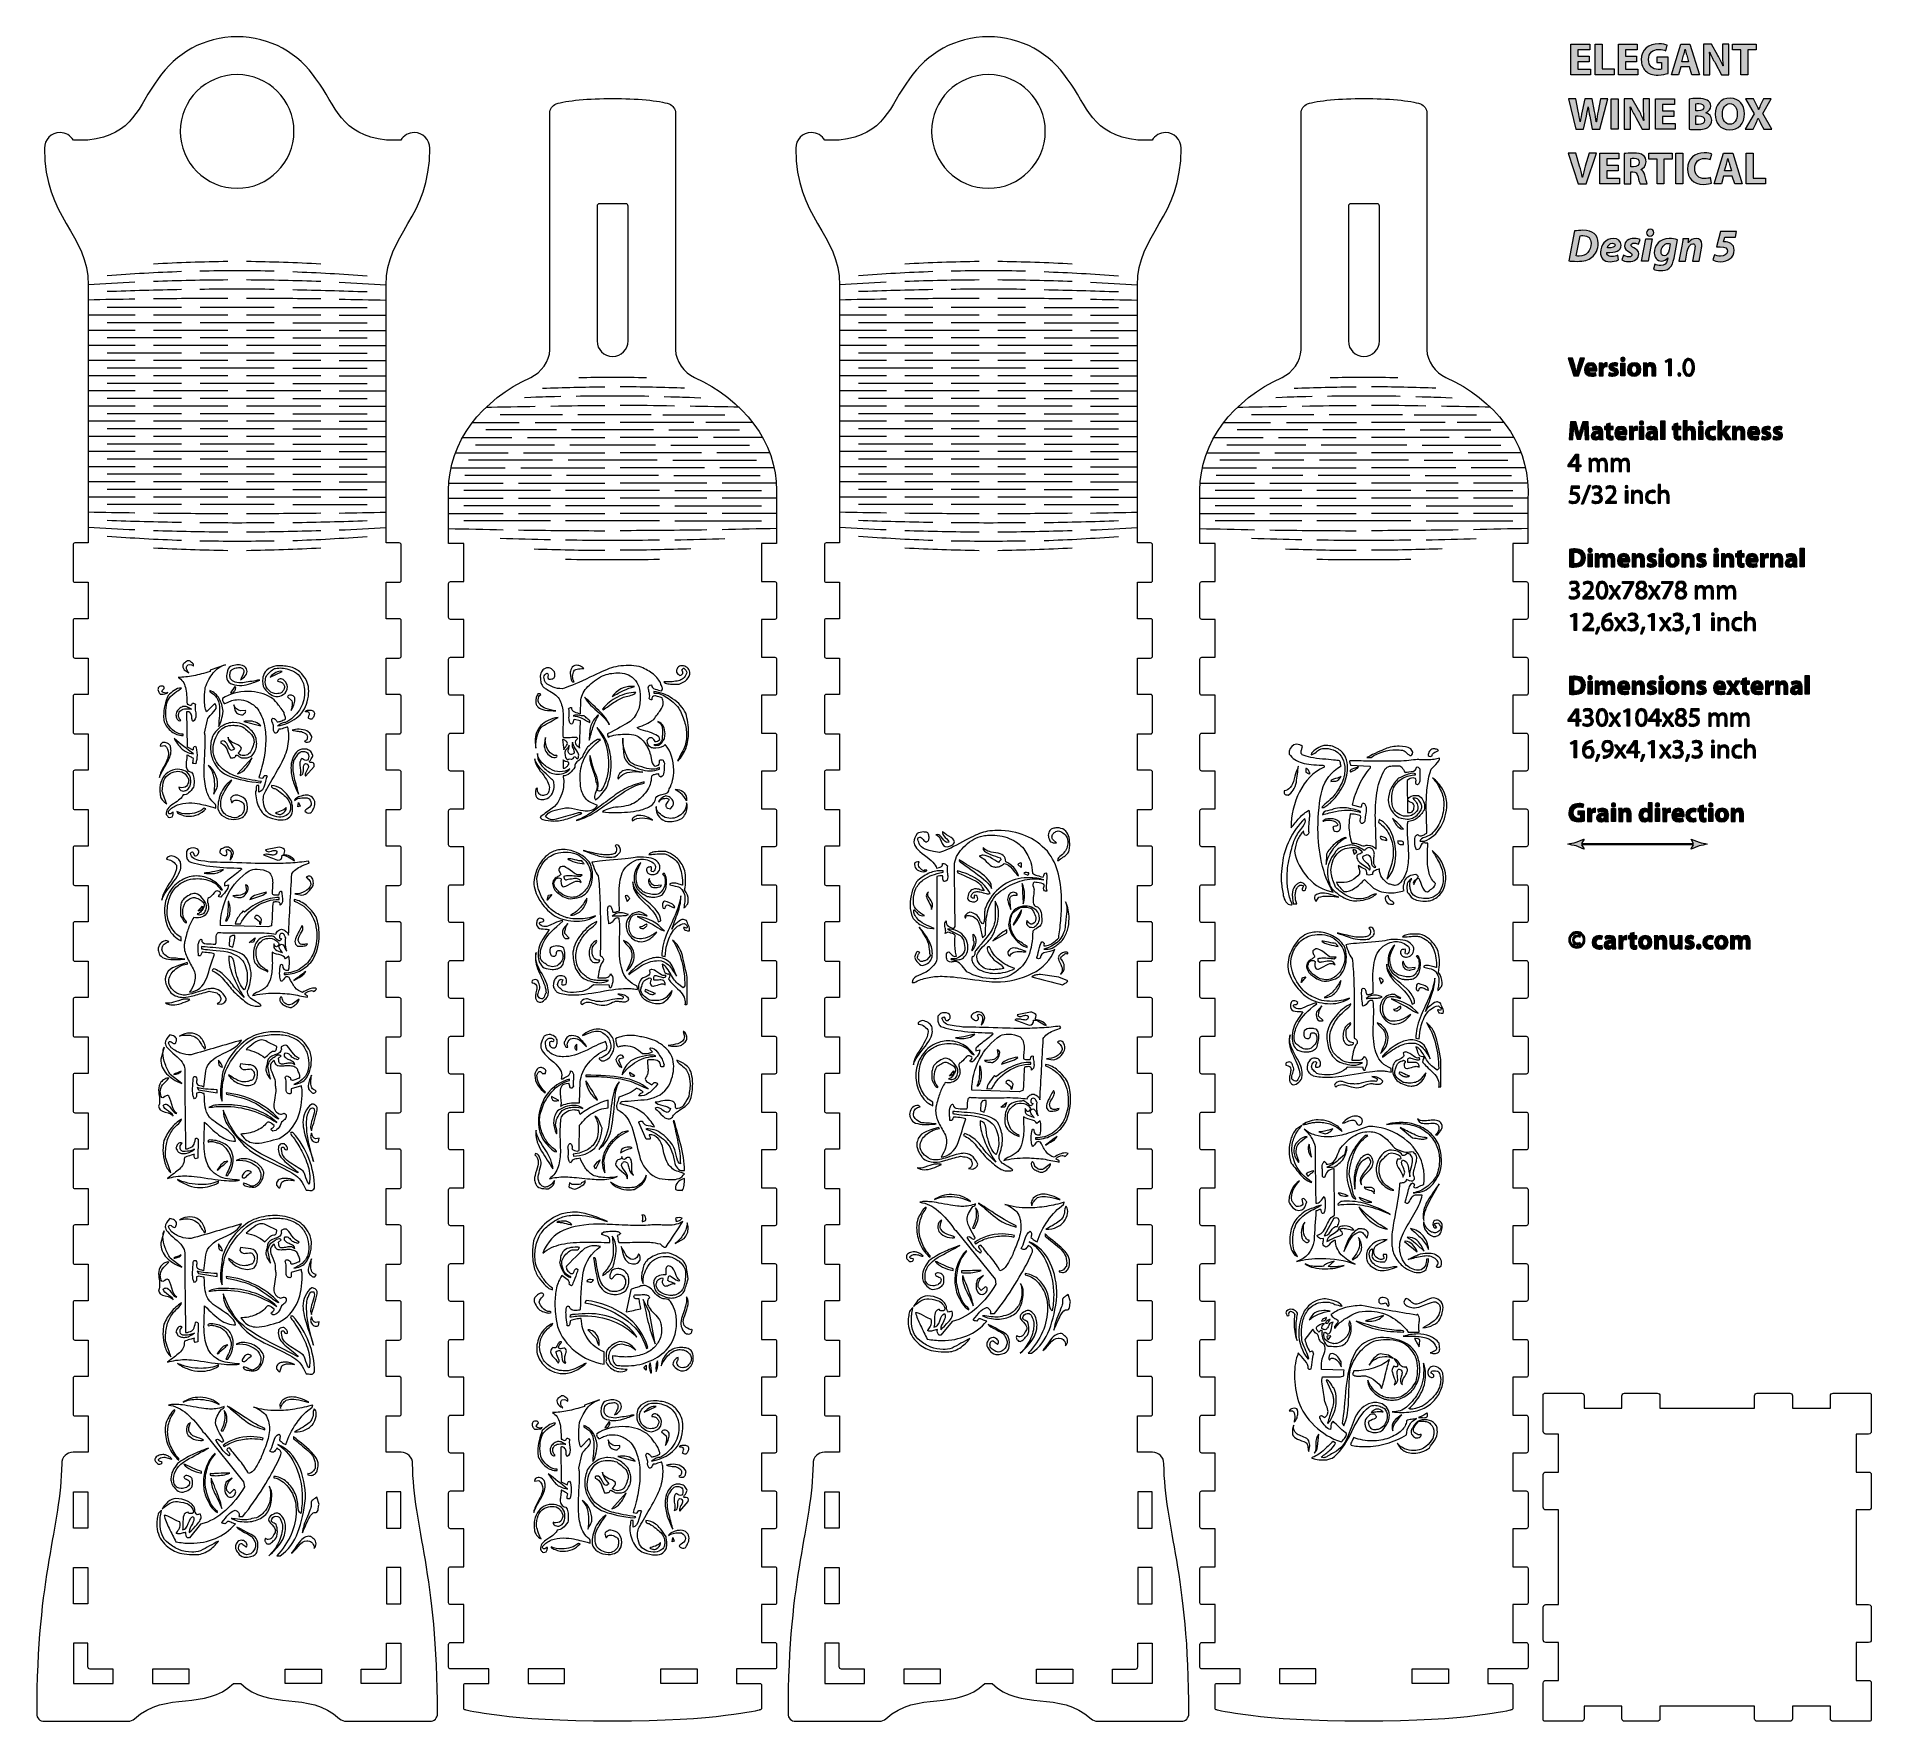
# Model space of a CAD drawing. Header units: inches. Extents: x 110 to 594, y -365 to 80.
import ezdxf

# ---------------------------------------------------------------- set-up
doc = ezdxf.new("R2010")
doc.units = ezdxf.units.IN
doc.header["$MEASUREMENT"] = 0
doc.layers.add('description', color=7, linetype='Continuous')
doc.layers.add('design4', color=7, linetype='Continuous')

# ---------------------------------------------------------------- blocks, each defined once
blk = doc.blocks.new('block 4')
at = {"layer": 'design4', "color": 1, "lineweight": 9}
for points in [[(135.95, 6.5), (123.6, 6.5)], [(160.45, 6.5), (140.85, 6.5)], [(184.95, 6.5), (165.35, 6.5)], [(189.85, 6.5), (202.19, 6.5)], [(135.95, 2.5), (123.6, 2.5)], [(148.2, 4.5), (128.6, 4.5)], [(148.2, 0.5), (128.6, 0.5)], [(160.45, 2.5), (140.85, 2.5)], [(172.7, 4.5), (153.1, 4.5)], [(172.7, 0.5), (153.1, 0.5)], [(184.95, 2.5), (165.35, 2.5)], [(177.6, 4.5), (197.2, 4.5)], [(177.6, 0.5), (197.2, 0.5)], [(189.85, 2.5), (202.19, 2.5)], [(135.95, -1.5), (123.6, -1.5)], [(148.2, -3.5), (128.6, -3.5)], [(160.45, -1.5), (140.85, -1.5)], [(172.7, -3.5), (153.1, -3.5)], [(184.95, -1.5), (165.35, -1.5)], [(177.6, -3.5), (197.2, -3.5)], [(189.85, -1.5), (202.19, -1.5)], [(135.95, -5.5), (123.6, -5.5)], [(135.95, -9.5), (123.6, -9.5)], [(148.2, -7.5), (128.6, -7.5)], [(160.45, -5.5), (140.85, -5.5)], [(160.45, -9.5), (140.85, -9.5)], [(172.7, -7.5), (153.1, -7.5)], [(184.95, -5.5), (165.35, -5.5)], [(184.95, -9.5), (165.35, -9.5)], [(177.6, -7.5), (197.2, -7.5)], [(189.85, -5.5), (202.19, -5.5)], [(189.85, -9.5), (202.19, -9.5)], [(135.95, -13.5), (123.6, -13.5)], [(148.2, -11.5), (128.6, -11.5)], [(160.45, -13.5), (140.85, -13.5)], [(172.7, -11.5), (153.1, -11.5)], [(184.95, -13.5), (165.35, -13.5)], [(177.6, -11.5), (197.2, -11.5)], [(189.85, -13.5), (202.19, -13.5)], [(135.95, -17.5), (123.6, -17.5)], [(148.2, -15.5), (128.6, -15.5)], [(160.45, -17.5), (140.85, -17.5)], [(172.7, -15.5), (153.1, -15.5)], [(184.95, -17.5), (165.35, -17.5)], [(177.6, -15.5), (197.2, -15.5)], [(189.85, -17.5), (202.19, -17.5)], [(135.95, -21.5), (123.6, -21.5)], [(148.2, -19.5), (128.6, -19.5)], [(148.2, -23.5), (128.6, -23.5)], [(160.45, -21.5), (140.85, -21.5)], [(172.7, -19.5), (153.1, -19.5)], [(172.7, -23.5), (153.1, -23.5)], [(184.95, -21.5), (165.35, -21.5)], [(177.6, -19.5), (197.2, -19.5)], [(177.6, -23.5), (197.2, -23.5)], [(189.85, -21.5), (202.19, -21.5)], [(135.95, -25.5), (123.6, -25.5)], [(148.2, -27.5), (128.6, -27.5)], [(160.45, -25.5), (140.85, -25.5)], [(172.7, -27.5), (153.1, -27.5)], [(184.95, -25.5), (165.35, -25.5)], [(177.6, -27.5), (197.2, -27.5)], [(189.85, -25.5), (202.19, -25.5)], [(135.95, -29.5), (123.6, -29.5)], [(135.95, -33.5), (123.6, -33.5)], [(148.2, -31.5), (128.6, -31.5)], [(160.45, -29.5), (140.85, -29.5)], [(160.45, -33.5), (140.85, -33.5)], [(172.7, -31.5), (153.1, -31.5)], [(184.95, -29.5), (165.35, -29.5)], [(184.95, -33.5), (165.35, -33.5)], [(177.6, -31.5), (197.2, -31.5)], [(189.85, -29.5), (202.19, -29.5)], [(189.85, -33.5), (202.19, -33.5)], [(135.95, -37.5), (123.6, -37.5)], [(148.2, -35.5), (128.6, -35.5)], [(160.45, -37.5), (140.85, -37.5)], [(172.7, -35.5), (153.1, -35.5)], [(184.95, -37.5), (165.35, -37.5)], [(177.6, -35.5), (197.2, -35.5)], [(189.85, -37.5), (202.19, -37.5)], [(135.95, -41.5), (123.6, -41.5)], [(148.2, -39.5), (128.6, -39.5)], [(160.45, -41.5), (140.85, -41.5)], [(172.7, -39.5), (153.1, -39.5)], [(184.95, -41.5), (165.35, -41.5)], [(177.6, -39.5), (197.2, -39.5)], [(189.85, -41.5), (202.19, -41.5)]]:
    blk.add_lwpolyline(points, dxfattribs=at)
for points in [[(160.44, 20.65), (153.9, 20.57), (147.37, 20.35), (140.83, 19.98)], [(184.97, 19.98), (178.43, 20.35), (171.9, 20.57), (165.35, 20.65)], [(135.94, 15.19), (131.82, 15), (127.71, 14.77), (123.6, 14.5)], [(148.18, 17.99), (141.64, 17.74), (135.12, 17.38), (128.59, 16.91)], [(160.45, 15.79), (153.91, 15.74), (147.37, 15.61), (140.84, 15.39)], [(172.71, 18.12), (166.17, 18.24), (159.63, 18.24), (153.09, 18.12)], [(184.96, 15.39), (178.43, 15.61), (171.89, 15.74), (165.35, 15.79)], [(177.61, 17.99), (184.15, 17.74), (190.68, 17.38), (197.21, 16.91)], [(189.86, 15.19), (193.97, 15), (198.09, 14.77), (202.19, 14.5)], [(135.94, 10.73), (131.83, 10.67), (127.71, 10.59), (123.6, 10.5)], [(148.19, 13.25), (141.66, 13.12), (135.13, 12.94), (128.59, 12.71)], [(160.45, 10.93), (153.91, 10.92), (147.38, 10.87), (140.84, 10.8)], [(172.7, 13.31), (166.17, 13.37), (159.63, 13.37), (153.09, 13.31)], [(184.95, 10.8), (178.42, 10.87), (171.88, 10.92), (165.35, 10.93)], [(177.6, 13.25), (184.14, 13.12), (190.67, 12.94), (197.2, 12.71)], [(189.85, 10.73), (193.97, 10.66), (198.08, 10.59), (202.19, 10.5)], [(148.2, 8.5), (141.67, 8.5), (135.13, 8.5), (128.6, 8.5)], [(172.7, 8.5), (166.16, 8.5), (159.63, 8.5), (153.1, 8.5)], [(177.6, 8.5), (184.13, 8.5), (190.66, 8.5), (197.2, 8.5)], [(148.2, -43.5), (141.67, -43.5), (135.13, -43.5), (128.6, -43.5)], [(172.7, -43.5), (166.16, -43.5), (159.63, -43.5), (153.1, -43.5)], [(177.6, -43.5), (184.13, -43.5), (190.66, -43.5), (197.2, -43.5)], [(135.94, -45.73), (131.83, -45.66), (127.71, -45.59), (123.6, -45.5)], [(148.19, -48.24), (141.66, -48.12), (135.13, -47.94), (128.59, -47.7)], [(160.45, -45.93), (153.91, -45.91), (147.38, -45.87), (140.84, -45.79)], [(172.7, -48.31), (166.17, -48.36), (159.63, -48.36), (153.09, -48.31)], [(184.95, -45.79), (178.42, -45.87), (171.88, -45.91), (165.35, -45.93)], [(177.6, -48.24), (184.14, -48.12), (190.67, -47.94), (197.2, -47.7)], [(189.85, -45.73), (193.97, -45.66), (198.08, -45.58), (202.19, -45.5)], [(135.94, -50.18), (131.82, -50), (127.71, -49.77), (123.6, -49.5)], [(148.18, -52.98), (141.64, -52.74), (135.12, -52.38), (128.59, -51.91)], [(160.45, -50.79), (153.91, -50.74), (147.37, -50.6), (140.84, -50.39)], [(172.71, -53.12), (166.17, -53.23), (159.63, -53.23), (153.09, -53.12)], [(184.96, -50.38), (178.42, -50.6), (171.89, -50.74), (165.35, -50.79)], [(177.61, -52.98), (184.15, -52.74), (190.68, -52.38), (197.21, -51.91)], [(189.86, -50.18), (193.97, -50), (198.09, -49.77), (202.19, -49.5)], [(160.44, -55.65), (153.9, -55.56), (147.37, -55.34), (140.83, -54.98)], [(184.97, -54.98), (178.43, -55.34), (171.9, -55.56), (165.35, -55.65)]]:
    blk.add_open_spline(points, degree=3, dxfattribs=at)
blk = doc.blocks.new('block 5')
at = {"layer": 'design4', "color": 1, "lineweight": 9}
for points in [[(123.5, -313.61), (119.7, -313.61), (119.7, -304.01), (123.5, -304.01), (123.5, -313.61)], [(202.3, -313.61), (206.1, -313.61), (206.1, -304.01), (202.3, -304.01), (202.3, -313.61)], [(123.5, -333.61), (119.7, -333.61), (119.7, -324.01), (123.5, -324.01), (123.5, -333.61)], [(202.3, -333.61), (206.1, -333.61), (206.1, -324.01), (202.3, -324.01), (202.3, -333.61)], [(140.6, -350.81), (140.6, -354.61), (150.2, -354.61), (150.2, -350.81), (140.6, -350.81)], [(185.2, -350.81), (185.2, -354.61), (175.6, -354.61), (175.6, -350.81), (185.2, -350.81)]]:
    blk.add_lwpolyline(points, dxfattribs=at)
for points in [[(119.7, -354.61), (119.7, -354.61), (119.7, -344.01), (119.7, -344.01), (119.7, -344.01), (123.5, -344.01), (123.5, -344.01), (123.5, -344.01), (123.5, -350.21), (123.5, -350.21), (123.5, -350.54), (123.77, -350.81), (124.1, -350.81), (124.1, -350.81), (130.2, -350.81), (130.2, -350.81), (130.2, -350.81), (130.2, -354.61), (130.2, -354.61), (130.2, -354.61), (119.7, -354.61), (119.7, -354.61)], [(206.1, -354.61), (206.1, -354.61), (206.1, -344.01), (206.1, -344.01), (206.1, -344.01), (202.3, -344.01), (202.3, -344.01), (202.3, -344.01), (202.3, -350.21), (202.3, -350.21), (202.3, -350.54), (202.03, -350.81), (201.7, -350.81), (201.7, -350.81), (195.6, -350.81), (195.6, -350.81), (195.6, -350.81), (195.6, -354.61), (195.6, -354.61), (195.6, -354.61), (206.1, -354.61), (206.1, -354.61)]]:
    blk.add_open_spline(points, degree=3, knots=[0, 0, 0, 0, 1, 1, 1, 2, 2, 2, 3, 3, 3, 4, 4, 4, 5, 5, 5, 6, 6, 6, 7, 7, 7, 7], dxfattribs=at)
blk = doc.blocks.new('block 3')
at = {"layer": 'design4', "color": 1, "lineweight": 9}
for points, knots in [([(161.9, -354.61), (154.55, -361.96), (144.25, -356.32), (135.83, -363.92), (135.42, -364.29), (134.66, -364.61), (134.11, -364.61), (134.11, -364.61), (111.99, -364.61), (111.99, -364.61), (110.88, -364.61), (110, -363.71), (110, -362.61), (110, -325.34), (116.37, -313.79), (116.6, -296.6), (116.6, -294.95), (117.94, -293.6), (119.6, -293.6), (119.6, -293.6), (123.6, -293.6), (123.6, -293.6), (123.6, -293.6), (123.6, -284), (123.6, -284), (123.6, -284), (120.1, -284), (120.1, -284), (119.82, -284), (119.6, -283.78), (119.6, -283.5), (119.6, -283.5), (119.6, -274.1), (119.6, -274.1), (119.6, -273.83), (119.82, -273.6), (120.1, -273.6), (120.1, -273.6), (123.6, -273.6), (123.6, -273.6), (123.6, -273.6), (123.6, -264), (123.6, -264), (123.6, -264), (120.1, -264), (120.1, -264), (119.82, -264), (119.6, -263.78), (119.6, -263.5), (119.6, -263.5), (119.6, -254.1), (119.6, -254.1), (119.6, -253.83), (119.82, -253.6), (120.1, -253.6), (120.1, -253.6), (123.6, -253.6), (123.6, -253.6), (123.6, -253.6), (123.6, -244), (123.6, -244), (123.6, -244), (120.1, -244), (120.1, -244), (119.82, -244), (119.6, -243.78), (119.6, -243.5), (119.6, -243.5), (119.6, -234.1), (119.6, -234.1), (119.6, -233.83), (119.82, -233.6), (120.1, -233.6), (120.1, -233.6), (123.6, -233.6), (123.6, -233.6), (123.6, -233.6), (123.6, -224), (123.6, -224), (123.6, -224), (120.1, -224), (120.1, -224), (119.82, -224), (119.6, -223.78), (119.6, -223.5), (119.6, -223.5), (119.6, -214.1), (119.6, -214.1), (119.6, -213.83), (119.82, -213.6), (120.1, -213.6), (120.1, -213.6), (123.6, -213.6), (123.6, -213.6), (123.6, -213.6), (123.6, -204), (123.6, -204), (123.6, -204), (120.1, -204), (120.1, -204), (119.82, -204), (119.6, -203.78), (119.6, -203.5), (119.6, -203.5), (119.6, -194.1), (119.6, -194.1), (119.6, -193.83), (119.82, -193.6), (120.1, -193.6), (120.1, -193.6), (123.6, -193.6), (123.6, -193.6), (123.6, -193.6), (123.6, -184), (123.6, -184), (123.6, -184), (120.1, -184), (120.1, -184), (119.82, -184), (119.6, -183.78), (119.6, -183.5), (119.6, -183.5), (119.6, -174.1), (119.6, -174.1), (119.6, -173.83), (119.82, -173.6), (120.1, -173.6), (120.1, -173.6), (123.6, -173.6), (123.6, -173.6), (123.6, -173.6), (123.6, -164), (123.6, -164), (123.6, -164), (120.1, -164), (120.1, -164), (119.82, -164), (119.6, -163.78), (119.6, -163.5), (119.6, -163.5), (119.6, -154.1), (119.6, -154.1), (119.6, -153.83), (119.82, -153.6), (120.1, -153.6), (120.1, -153.6), (123.6, -153.6), (123.6, -153.6), (123.6, -153.6), (123.6, -144), (123.6, -144), (123.6, -144), (120.1, -144), (120.1, -144), (119.82, -144), (119.6, -143.78), (119.6, -143.5), (119.6, -143.5), (119.6, -134.1), (119.6, -134.1), (119.6, -133.83), (119.82, -133.6), (120.1, -133.6), (120.1, -133.6), (123.6, -133.6), (123.6, -133.6), (123.6, -133.6), (123.6, -124), (123.6, -124), (123.6, -124), (120.1, -124), (120.1, -124), (119.82, -124), (119.6, -123.78), (119.6, -123.5), (119.6, -123.5), (119.6, -114.1), (119.6, -114.1), (119.6, -113.83), (119.82, -113.6), (120.1, -113.6), (120.1, -113.6), (123.6, -113.6), (123.6, -113.6), (123.6, -113.6), (123.6, -104), (123.6, -104), (123.6, -104), (120.1, -104), (120.1, -104), (119.82, -104), (119.6, -103.78), (119.6, -103.5), (119.6, -103.5), (119.6, -94.1), (119.6, -94.1), (119.6, -93.83), (119.82, -93.6), (120.1, -93.6), (120.1, -93.6), (123.6, -93.6), (123.6, -93.6), (123.6, -93.6), (123.6, -84), (123.6, -84), (123.6, -84), (120.1, -84), (120.1, -84), (119.82, -84), (119.6, -83.78), (119.6, -83.5), (119.6, -83.5), (119.6, -74.1), (119.6, -74.1), (119.6, -73.83), (119.82, -73.6), (120.1, -73.6), (120.1, -73.6), (123.6, -73.6), (123.6, -73.6), (123.6, -73.6), (123.6, -64), (123.6, -64), (123.6, -64), (120.1, -64), (120.1, -64), (119.82, -64), (119.6, -63.78), (119.6, -63.5), (119.6, -63.5), (119.6, -54.1), (119.6, -54.1), (119.6, -53.83), (119.82, -53.6), (120.1, -53.6), (120.1, -53.6), (123.6, -53.6), (123.6, -53.6), (123.6, -53.6), (123.6, 14.41), (123.6, 14.41), (123.6, 27.99), (112.03, 32.14), (112.03, 50.56), (112.03, 52.85), (113.88, 54.7), (116.16, 54.7), (117.66, 54.7), (118.98, 53.89), (119.7, 52.7), (119.7, 52.7), (123.5, 52.7), (123.5, 52.7), (135.77, 54.05), (136.55, 61.6), (142.09, 68.87), (146.57, 75.58), (154.22, 80), (162.9, 80), (171.58, 80), (179.22, 75.58), (183.7, 68.87), (189.25, 61.6), (190.02, 54.05), (202.3, 52.7), (202.3, 52.7), (206.1, 52.7), (206.1, 52.7), (206.82, 53.89), (208.13, 54.7), (209.63, 54.7), (211.92, 54.7), (213.77, 52.85), (213.77, 50.56), (213.77, 32.14), (202.2, 27.99), (202.2, 14.41), (202.2, 14.41), (202.2, -53.6), (202.2, -53.6), (202.2, -53.6), (205.69, -53.6), (205.69, -53.6), (205.97, -53.6), (206.19, -53.83), (206.19, -54.1), (206.19, -54.1), (206.19, -63.5), (206.19, -63.5), (206.19, -63.78), (205.97, -64), (205.69, -64), (205.69, -64), (202.2, -64), (202.2, -64), (202.2, -64), (202.2, -73.6), (202.2, -73.6), (202.2, -73.6), (205.69, -73.6), (205.69, -73.6), (205.97, -73.6), (206.19, -73.83), (206.19, -74.1), (206.19, -74.1), (206.19, -83.5), (206.19, -83.5), (206.19, -83.78), (205.97, -84), (205.69, -84), (205.69, -84), (202.2, -84), (202.2, -84), (202.2, -84), (202.2, -93.6), (202.2, -93.6), (202.2, -93.6), (205.69, -93.6), (205.69, -93.6), (205.97, -93.6), (206.19, -93.83), (206.19, -94.1), (206.19, -94.1), (206.19, -103.5), (206.19, -103.5), (206.19, -103.78), (205.97, -104), (205.69, -104), (205.69, -104), (202.2, -104), (202.2, -104), (202.2, -104), (202.2, -113.6), (202.2, -113.6), (202.2, -113.6), (205.69, -113.6), (205.69, -113.6), (205.97, -113.6), (206.19, -113.83), (206.19, -114.1), (206.19, -114.1), (206.19, -123.5), (206.19, -123.5), (206.19, -123.78), (205.97, -124), (205.69, -124), (205.69, -124), (202.2, -124), (202.2, -124), (202.2, -124), (202.2, -133.6), (202.2, -133.6), (202.2, -133.6), (205.69, -133.6), (205.69, -133.6), (205.97, -133.6), (206.19, -133.83), (206.19, -134.1), (206.19, -134.1), (206.19, -143.5), (206.19, -143.5), (206.19, -143.78), (205.97, -144), (205.69, -144), (205.69, -144), (202.2, -144), (202.2, -144), (202.2, -144), (202.2, -153.6), (202.2, -153.6), (202.2, -153.6), (205.69, -153.6), (205.69, -153.6), (205.97, -153.6), (206.19, -153.83), (206.19, -154.1), (206.19, -154.1), (206.19, -163.5), (206.19, -163.5), (206.19, -163.78), (205.97, -164), (205.69, -164), (205.69, -164), (202.2, -164), (202.2, -164), (202.2, -164), (202.2, -173.6), (202.2, -173.6), (202.2, -173.6), (205.69, -173.6), (205.69, -173.6), (205.97, -173.6), (206.19, -173.83), (206.19, -174.1), (206.19, -174.1), (206.19, -183.5), (206.19, -183.5), (206.19, -183.78), (205.97, -184), (205.69, -184), (205.69, -184), (202.2, -184), (202.2, -184), (202.2, -184), (202.2, -193.6), (202.2, -193.6), (202.2, -193.6), (205.69, -193.6), (205.69, -193.6), (205.97, -193.6), (206.19, -193.83), (206.19, -194.1), (206.19, -194.1), (206.19, -203.5), (206.19, -203.5), (206.19, -203.78), (205.97, -204), (205.69, -204), (205.69, -204), (202.2, -204), (202.2, -204), (202.2, -204), (202.2, -213.6), (202.2, -213.6), (202.2, -213.6), (205.69, -213.6), (205.69, -213.6), (205.97, -213.6), (206.19, -213.83), (206.19, -214.1), (206.19, -214.1), (206.19, -223.5), (206.19, -223.5), (206.19, -223.78), (205.97, -224), (205.69, -224), (205.69, -224), (202.2, -224), (202.2, -224), (202.2, -224), (202.2, -233.6), (202.2, -233.6), (202.2, -233.6), (205.69, -233.6), (205.69, -233.6), (205.97, -233.6), (206.19, -233.83), (206.19, -234.1), (206.19, -234.1), (206.19, -243.5), (206.19, -243.5), (206.19, -243.78), (205.97, -244), (205.69, -244), (205.69, -244), (202.2, -244), (202.2, -244), (202.2, -244), (202.2, -253.6), (202.2, -253.6), (202.2, -253.6), (205.69, -253.6), (205.69, -253.6), (205.97, -253.6), (206.19, -253.83), (206.19, -254.1), (206.19, -254.1), (206.19, -263.5), (206.19, -263.5), (206.19, -263.78), (205.97, -264), (205.69, -264), (205.69, -264), (202.2, -264), (202.2, -264), (202.2, -264), (202.2, -273.6), (202.2, -273.6), (202.2, -273.6), (205.69, -273.6), (205.69, -273.6), (205.97, -273.6), (206.19, -273.83), (206.19, -274.1), (206.19, -274.1), (206.19, -283.5), (206.19, -283.5), (206.19, -283.78), (205.97, -284), (205.69, -284), (205.69, -284), (202.2, -284), (202.2, -284), (202.2, -284), (202.2, -293.6), (202.2, -293.6), (202.2, -293.6), (206.2, -293.6), (206.2, -293.6), (207.85, -293.6), (209.2, -294.95), (209.2, -296.6), (209.42, -313.79), (215.79, -325.34), (215.79, -362.61), (215.79, -363.71), (214.91, -364.61), (213.81, -364.61), (213.81, -364.61), (191.69, -364.61), (191.69, -364.61), (191.13, -364.61), (190.37, -364.29), (189.96, -363.92), (181.55, -356.32), (171.25, -361.96), (163.9, -354.61), (163.9, -354.61), (161.9, -354.61), (161.9, -354.61)], [0, 0, 0, 0, 1, 1, 1, 2, 2, 2, 3, 3, 3, 4, 4, 4, 5, 5, 5, 6, 6, 6, 7, 7, 7, 8, 8, 8, 9, 9, 9, 10, 10, 10, 11, 11, 11, 12, 12, 12, 13, 13, 13, 14, 14, 14, 15, 15, 15, 16, 16, 16, 17, 17, 17, 18, 18, 18, 19, 19, 19, 20, 20, 20, 21, 21, 21, 22, 22, 22, 23, 23, 23, 24, 24, 24, 25, 25, 25, 26, 26, 26, 27, 27, 27, 28, 28, 28, 29, 29, 29, 30, 30, 30, 31, 31, 31, 32, 32, 32, 33, 33, 33, 34, 34, 34, 35, 35, 35, 36, 36, 36, 37, 37, 37, 38, 38, 38, 39, 39, 39, 40, 40, 40, 41, 41, 41, 42, 42, 42, 43, 43, 43, 44, 44, 44, 45, 45, 45, 46, 46, 46, 47, 47, 47, 48, 48, 48, 49, 49, 49, 50, 50, 50, 51, 51, 51, 52, 52, 52, 53, 53, 53, 54, 54, 54, 55, 55, 55, 56, 56, 56, 57, 57, 57, 58, 58, 58, 59, 59, 59, 60, 60, 60, 61, 61, 61, 62, 62, 62, 63, 63, 63, 64, 64, 64, 65, 65, 65, 66, 66, 66, 67, 67, 67, 68, 68, 68, 69, 69, 69, 70, 70, 70, 71, 71, 71, 72, 72, 72, 73, 73, 73, 74, 74, 74, 75, 75, 75, 76, 76, 76, 77, 77, 77, 78, 78, 78, 79, 79, 79, 80, 80, 80, 81, 81, 81, 82, 82, 82, 83, 83, 83, 84, 84, 84, 85, 85, 85, 86, 86, 86, 87, 87, 87, 88, 88, 88, 89, 89, 89, 90, 90, 90, 91, 91, 91, 92, 92, 92, 93, 93, 93, 94, 94, 94, 95, 95, 95, 96, 96, 96, 97, 97, 97, 98, 98, 98, 99, 99, 99, 100, 100, 100, 101, 101, 101, 102, 102, 102, 103, 103, 103, 104, 104, 104, 105, 105, 105, 106, 106, 106, 107, 107, 107, 108, 108, 108, 109, 109, 109, 110, 110, 110, 111, 111, 111, 112, 112, 112, 113, 113, 113, 114, 114, 114, 115, 115, 115, 116, 116, 116, 117, 117, 117, 118, 118, 118, 119, 119, 119, 120, 120, 120, 121, 121, 121, 122, 122, 122, 123, 123, 123, 124, 124, 124, 125, 125, 125, 126, 126, 126, 127, 127, 127, 128, 128, 128, 129, 129, 129, 130, 130, 130, 131, 131, 131, 132, 132, 132, 133, 133, 133, 134, 134, 134, 135, 135, 135, 136, 136, 136, 137, 137, 137, 138, 138, 138, 139, 139, 139, 140, 140, 140, 141, 141, 141, 142, 142, 142, 143, 143, 143, 144, 144, 144, 145, 145, 145, 146, 146, 146, 147, 147, 147, 148, 148, 148, 149, 149, 149, 150, 150, 150, 151, 151, 151, 152, 152, 152, 153, 153, 153, 154, 154, 154, 155, 155, 155, 156, 156, 156, 157, 157, 157, 158, 158, 158, 159, 159, 159, 160, 160, 160, 161, 161, 161, 162, 162, 162, 163, 163, 163, 164, 164, 164, 165, 165, 165, 166, 166, 166, 167, 167, 167, 168, 168, 168, 169, 169, 169, 170, 170, 170, 171, 171, 171, 172, 172, 172, 173, 173, 173, 173]), ([(177.9, 55), (177.9, 46.72), (171.18, 40), (162.9, 40), (154.61, 40), (147.9, 46.72), (147.9, 55), (147.9, 63.28), (154.61, 70), (162.9, 70), (171.18, 70), (177.9, 63.28), (177.9, 55)], [0, 0, 0, 0, 1, 1, 1, 2, 2, 2, 3, 3, 3, 4, 4, 4, 4])]:
    blk.add_open_spline(points, degree=3, knots=knots, dxfattribs=at)
at = {"layer": 'design4'}
for name in ['block 4', 'block 5']:
    blk.add_blockref(name, (0, 0), dxfattribs=at)
blk = doc.blocks.new('block 6')
at = {"layer": 'design4', "color": 7, "lineweight": 9}
for points in [[(178.93, -123.22), (179.11, -122.09), (179.5, -123.04), (178.93, -123.22)], [(152.59, -150.81), (153.72, -149.46), (153.54, -150.41), (152.59, -150.81)], [(167.19, -158.98), (166.11, -159.02), (167.67, -157.81), (167.19, -158.98)]]:
    blk.add_lwpolyline(points, dxfattribs=at)
for points, knots in [([(156.59, -87.89), (155.74, -88.95), (155.05, -90.25), (154.5, -91.78), (154.47, -92.1), (154.43, -92.53), (154.37, -93.07), (154.31, -93.6), (154.28, -94.23), (154.28, -94.96), (154.28, -95.54), (154.32, -96.12), (154.41, -96.7), (154.5, -97.28), (154.64, -97.78), (154.85, -98.22), (154.85, -98.22), (157.02, -96), (157.02, -96), (157.28, -96.29), (157.41, -96.61), (157.41, -96.96), (157.41, -97.31), (157.03, -97.86), (156.28, -98.63), (155.53, -99.4), (155.12, -99.94), (155.06, -100.26), (155.06, -100.26), (154.32, -103.78), (154.32, -103.78), (154.35, -103.96), (154.41, -104.26), (154.5, -104.7), (154.5, -105.25), (154.5, -105.78), (154.5, -106.31), (154.5, -106.86), (154.45, -108.03), (154.35, -109.83), (154.24, -111.62), (154.19, -112.97), (154.19, -113.87), (154.19, -115.81), (154.39, -117.49), (154.78, -118.89), (155.17, -120.3), (155.92, -121.49), (157.02, -122.48), (157.19, -122.54), (157.28, -122.68), (157.28, -122.91), (157.28, -123.06), (157.28, -123.28), (157.28, -123.57), (155.11, -122.99), (153.66, -122.62), (152.93, -122.46), (152.21, -122.3), (151.28, -122.22), (150.15, -122.22), (149.05, -122.22), (148.04, -122.39), (147.13, -122.74), (146.22, -123.09), (145.44, -123.64), (144.8, -124.39), (144.69, -124.89), (144.82, -125.13), (145.19, -125.13), (145.31, -125.13), (145.43, -125.05), (145.56, -124.89), (145.69, -124.73), (145.85, -124.67), (146.02, -124.7), (146.02, -125.02), (145.98, -125.31), (145.91, -125.57), (145.84, -125.83), (145.66, -125.97), (145.37, -126), (145.11, -126.12), (144.9, -126.1), (144.74, -125.96), (144.58, -125.81), (144.4, -125.58), (144.19, -125.26), (144.08, -124.22), (144.72, -123.28), (146.13, -122.44), (147.53, -121.6), (148.37, -120.83), (148.63, -120.13), (149.18, -120.13), (149.66, -119.94), (150.09, -119.57), (150.5, -119.19), (150.95, -118.7), (151.41, -118.09), (151.5, -117.6), (151.54, -117.07), (151.54, -116.52), (151.54, -116.2), (151.5, -115.81), (151.41, -115.33), (151.32, -114.85), (151.14, -114.44), (150.85, -114.09), (150.29, -113.97), (149.92, -113.75), (149.72, -113.41), (149.51, -113.08), (149.41, -112.64), (149.41, -112.09), (149.41, -111.97), (149.45, -111.6), (149.54, -110.98), (149.63, -110.36), (149.67, -109.89), (149.67, -109.57), (149.87, -109.65), (150.17, -109.81), (150.56, -110.02), (150.95, -110.24), (151.24, -110.42), (151.41, -110.57), (151.3, -111.09), (151.24, -111.49), (151.24, -111.78), (151.27, -111.84), (151.51, -111.87), (151.98, -111.87), (152.21, -111.17), (152.32, -110.42), (152.32, -109.61), (152.32, -108.6), (152.18, -107.8), (151.89, -107.22), (151.6, -107.22), (151.44, -107.37), (151.41, -107.67), (151.38, -107.98), (151.32, -108.15), (151.24, -108.17), (151.24, -108.17), (149.67, -107.39), (149.67, -107.39), (149.67, -107.39), (149.54, -98.22), (149.54, -98.22), (149.83, -98.07), (150.12, -98.12), (150.41, -98.37), (150.7, -98.62), (150.89, -98.93), (150.98, -99.31), (150.98, -99.54), (150.98, -99.76), (150.98, -99.96), (150.98, -100.31), (151.06, -100.57), (151.24, -100.74), (151.76, -100.39), (152.02, -99.83), (152.02, -99.04), (152.02, -98.96), (151.98, -98.65), (151.91, -98.13), (151.84, -97.61), (151.8, -97.19), (151.8, -96.87), (151.8, -96.55), (151.83, -96.32), (151.89, -96.17), (151.66, -95.97), (151.41, -95.87), (151.15, -95.87), (150.89, -96.45), (150.54, -96.61), (150.11, -96.35), (150.08, -96.23), (150.02, -96.17), (149.93, -96.17), (149.85, -96.17), (149.76, -96.17), (149.67, -96.17), (149.67, -94.44), (149.53, -92.97), (149.26, -91.78), (148.98, -90.6), (148.34, -89.7), (147.32, -89.09), (148.66, -89.09), (150, -88.95), (151.37, -88.67), (152.73, -88.4), (154.21, -88.02), (155.8, -87.52), (155.8, -87.52), (155.8, -87.17), (155.8, -87.17), (155.8, -87.17), (159.8, -85.74), (159.8, -85.74), (158.5, -86.12), (157.43, -86.83), (156.59, -87.89)], [0, 0, 0, 0, 1, 1, 1, 2, 2, 2, 3, 3, 3, 4, 4, 4, 5, 5, 5, 6, 6, 6, 7, 7, 7, 8, 8, 8, 9, 9, 9, 10, 10, 10, 11, 11, 11, 12, 12, 12, 13, 13, 13, 14, 14, 14, 15, 15, 15, 16, 16, 16, 17, 17, 17, 18, 18, 18, 19, 19, 19, 20, 20, 20, 21, 21, 21, 22, 22, 22, 23, 23, 23, 24, 24, 24, 25, 25, 25, 26, 26, 26, 27, 27, 27, 28, 28, 28, 29, 29, 29, 30, 30, 30, 31, 31, 31, 32, 32, 32, 33, 33, 33, 34, 34, 34, 35, 35, 35, 36, 36, 36, 37, 37, 37, 38, 38, 38, 39, 39, 39, 40, 40, 40, 41, 41, 41, 42, 42, 42, 43, 43, 43, 44, 44, 44, 45, 45, 45, 46, 46, 46, 47, 47, 47, 48, 48, 48, 49, 49, 49, 50, 50, 50, 51, 51, 51, 52, 52, 52, 53, 53, 53, 54, 54, 54, 55, 55, 55, 56, 56, 56, 57, 57, 57, 58, 58, 58, 59, 59, 59, 60, 60, 60, 61, 61, 61, 62, 62, 62, 63, 63, 63, 64, 64, 64, 65, 65, 65, 66, 66, 66, 67, 67, 67, 68, 68, 68, 69, 69, 69, 69]), ([(149.93, -85.74), (149.67, -85.97), (149.54, -86.23), (149.54, -86.52), (149.54, -86.75), (149.59, -86.99), (149.69, -87.22), (149.8, -87.45), (149.93, -87.68), (150.11, -87.91), (149.99, -87.83), (149.73, -87.65), (149.32, -87.39), (148.77, -86.96), (148.51, -86.49), (148.54, -86), (148.51, -85.77), (148.69, -85.52), (149.06, -85.24), (149.44, -84.96), (149.64, -84.8), (149.67, -84.74), (149.99, -84.65), (150.26, -84.68), (150.48, -84.83), (150.69, -84.97), (151.01, -85.22), (151.41, -85.57), (151.41, -85.57), (151.41, -86.13), (151.41, -86.13), (151.12, -85.76), (150.63, -85.62), (149.93, -85.74)], [0, 0, 0, 0, 1, 1, 1, 2, 2, 2, 3, 3, 3, 4, 4, 4, 5, 5, 5, 6, 6, 6, 7, 7, 7, 8, 8, 8, 9, 9, 9, 10, 10, 10, 11, 11, 11, 11]), ([(165.87, -90.89), (165.13, -91.11), (164.34, -91.22), (163.5, -91.22), (162.6, -91.22), (161.81, -91.04), (161.13, -90.67), (160.45, -90.31), (160.11, -89.71), (160.11, -88.87), (160.11, -88.55), (160.19, -88.04), (160.37, -87.35), (160.54, -86.65), (160.95, -86.22), (161.59, -86.04), (162.22, -85.87), (162.73, -85.78), (163.11, -85.78), (163.66, -85.78), (164.17, -85.9), (164.65, -86.13), (165.13, -86.36), (165.41, -86.71), (165.5, -87.17), (165.61, -87.7), (165.49, -88.18), (165.13, -88.63), (164.77, -89.08), (164.31, -89.45), (163.76, -89.74), (163.99, -89.31), (164.2, -88.89), (164.39, -88.5), (164.58, -88.11), (164.67, -87.78), (164.67, -87.52), (164.67, -87.23), (164.56, -86.99), (164.35, -86.78), (164.13, -86.58), (163.86, -86.48), (163.54, -86.48), (163.14, -86.54), (162.73, -86.6), (162.32, -86.65), (161.72, -86.83), (161.34, -87.12), (161.19, -87.54), (161.05, -87.96), (160.98, -88.29), (160.98, -88.52), (160.98, -88.87), (161.05, -89.17), (161.19, -89.44), (161.34, -89.7), (161.56, -89.93), (161.85, -90.13), (162.51, -90.42), (163.19, -90.57), (163.89, -90.57), (165.16, -90.39), (166.45, -90.2), (167.76, -90), (167.87, -89.89), (168.04, -89.83), (168.26, -89.83), (168.48, -89.83), (168.69, -89.83), (168.89, -89.83), (167.61, -90.32), (166.61, -90.67), (165.87, -90.89)], [0, 0, 0, 0, 1, 1, 1, 2, 2, 2, 3, 3, 3, 4, 4, 4, 5, 5, 5, 6, 6, 6, 7, 7, 7, 8, 8, 8, 9, 9, 9, 10, 10, 10, 11, 11, 11, 12, 12, 12, 13, 13, 13, 14, 14, 14, 15, 15, 15, 16, 16, 16, 17, 17, 17, 18, 18, 18, 19, 19, 19, 20, 20, 20, 21, 21, 21, 22, 22, 22, 23, 23, 23, 24, 24, 24, 24]), ([(178.5, -99.85), (177.02, -100.94), (175.37, -101.62), (173.54, -101.91), (173.74, -101.77), (174.05, -101.58), (174.45, -101.35), (174.86, -101.12), (175.27, -101), (175.67, -101), (177.18, -100.22), (178.4, -99.13), (179.32, -97.74), (180.25, -96.35), (180.72, -94.84), (180.72, -93.22), (180.72, -92.84), (180.69, -92.35), (180.63, -91.74), (180.57, -91.13), (180.29, -90.39), (179.8, -89.5), (179.31, -88.62), (178.72, -87.99), (178.02, -87.63), (177.32, -87.27), (176.66, -87.01), (176.04, -86.85), (175.42, -86.69), (174.82, -86.61), (174.24, -86.61), (174, -86.61), (173.74, -86.62), (173.45, -86.65), (173.16, -86.68), (172.92, -86.73), (172.72, -86.78), (172.11, -87.13), (171.58, -87.55), (171.15, -88.04), (170.72, -88.54), (170.47, -88.97), (170.41, -89.35), (170.35, -89.73), (170.32, -90.04), (170.32, -90.31), (170.32, -91.23), (170.69, -92.02), (171.41, -92.65), (171.9, -93.15), (172.54, -93.39), (173.32, -93.39), (173.76, -93.39), (174.21, -93.29), (174.67, -93.09), (174.87, -92.89), (175.05, -92.65), (175.19, -92.39), (175.34, -92.13), (175.41, -91.87), (175.41, -91.61), (175.41, -91.32), (175.31, -91.07), (175.11, -90.87), (174.93, -90.61), (174.74, -90.44), (174.54, -90.35), (174.34, -90.26), (174.03, -90.19), (173.63, -90.13), (173.51, -89.9), (173.64, -89.71), (174.02, -89.57), (174.34, -89.39), (174.68, -89.43), (175.04, -89.68), (175.4, -89.92), (175.68, -90.23), (175.87, -90.59), (176.06, -90.95), (176.15, -91.26), (176.15, -91.52), (176.15, -92.51), (175.79, -93.2), (175.09, -93.59), (174.37, -93.98), (173.83, -94.17), (173.45, -94.17), (172.96, -94.17), (172.48, -94.04), (172.02, -93.76), (171.56, -93.49), (171.03, -93.04), (170.45, -92.44), (169.87, -91.83), (169.59, -91.04), (169.59, -90.09), (169.59, -89.77), (169.66, -89.26), (169.82, -88.57), (169.98, -87.87), (170.46, -87.28), (171.26, -86.78), (172.06, -86.29), (172.98, -86.04), (174.02, -86.04), (175.35, -86.04), (176.5, -86.2), (177.48, -86.52), (178.45, -86.84), (179.28, -87.39), (179.98, -88.17), (180.67, -88.96), (181.15, -89.7), (181.41, -90.41), (181.67, -91.12), (181.8, -91.89), (181.8, -92.7), (181.8, -93.57), (181.67, -94.51), (181.41, -95.52), (180.95, -97.32), (179.98, -98.76), (178.5, -99.85)], [0, 0, 0, 0, 1, 1, 1, 2, 2, 2, 3, 3, 3, 4, 4, 4, 5, 5, 5, 6, 6, 6, 7, 7, 7, 8, 8, 8, 9, 9, 9, 10, 10, 10, 11, 11, 11, 12, 12, 12, 13, 13, 13, 14, 14, 14, 15, 15, 15, 16, 16, 16, 17, 17, 17, 18, 18, 18, 19, 19, 19, 20, 20, 20, 21, 21, 21, 22, 22, 22, 23, 23, 23, 24, 24, 24, 25, 25, 25, 26, 26, 26, 27, 27, 27, 28, 28, 28, 29, 29, 29, 30, 30, 30, 31, 31, 31, 32, 32, 32, 33, 33, 33, 34, 34, 34, 35, 35, 35, 36, 36, 36, 37, 37, 37, 38, 38, 38, 39, 39, 39, 40, 40, 40, 41, 41, 41, 41]), ([(143.41, -93.48), (143.03, -93.48), (142.77, -93.49), (142.63, -93.52), (142.4, -93.29), (142.22, -93.03), (142.11, -92.74), (141.99, -92.45), (141.98, -92.16), (142.06, -91.87), (142.21, -91.55), (142.5, -91.39), (142.93, -91.39), (143.48, -91.39), (143.72, -91.6), (143.63, -92), (143.63, -92), (143.06, -92.65), (143.06, -92.65), (143.18, -93.03), (143.51, -93.22), (144.06, -93.22), (144.27, -93.22), (144.45, -93.17), (144.63, -93.09), (144.43, -93.35), (144.02, -93.48), (143.41, -93.48)], [0, 0, 0, 0, 1, 1, 1, 2, 2, 2, 3, 3, 3, 4, 4, 4, 5, 5, 5, 6, 6, 6, 7, 7, 7, 8, 8, 8, 9, 9, 9, 9]), ([(145.59, -103.39), (144.72, -102.7), (144.06, -101.83), (143.63, -100.78), (143.54, -100.29), (143.5, -99.8), (143.5, -99.31), (143.5, -98.38), (143.61, -97.45), (143.82, -96.52), (144.04, -95.6), (144.32, -94.71), (144.67, -93.87), (145.19, -93.41), (145.73, -92.96), (146.28, -92.54), (146.83, -92.12), (147.47, -91.91), (148.19, -91.91), (148.08, -92.12), (147.77, -92.35), (147.28, -92.61), (146.79, -92.87), (146.13, -93.39), (145.3, -94.17), (144.48, -94.96), (144.06, -96.44), (144.06, -98.61), (144.06, -99.62), (144.22, -100.54), (144.54, -101.35), (145.09, -102.19), (145.7, -102.86), (146.37, -103.35), (147.03, -103.84), (147.79, -104.09), (148.63, -104.09), (148.63, -104.09), (148.63, -104.44), (148.63, -104.44), (147.47, -104.44), (146.45, -104.09), (145.59, -103.39)], [0, 0, 0, 0, 1, 1, 1, 2, 2, 2, 3, 3, 3, 4, 4, 4, 5, 5, 5, 6, 6, 6, 7, 7, 7, 8, 8, 8, 9, 9, 9, 10, 10, 10, 11, 11, 11, 12, 12, 12, 13, 13, 13, 14, 14, 14, 14]), ([(162.54, -91.87), (162.54, -92.07), (162.48, -92.28), (162.35, -92.48), (162.22, -92.68), (162.08, -92.87), (161.93, -93.04), (161.93, -93.04), (161.15, -93.17), (161.15, -93.17), (161.15, -93.17), (162.32, -91.48), (162.32, -91.48), (162.47, -91.57), (162.54, -91.7), (162.54, -91.87)], [0, 0, 0, 0, 1, 1, 1, 2, 2, 2, 3, 3, 3, 4, 4, 4, 5, 5, 5, 5]), ([(171.58, -89), (172.11, -88.48), (172.62, -88.08), (173.13, -87.81), (173.64, -87.53), (174.18, -87.44), (174.76, -87.52), (174.76, -87.52), (171.58, -89), (171.58, -89)], [0, 0, 0, 0, 1, 1, 1, 2, 2, 2, 3, 3, 3, 3]), ([(149.8, -97.35), (149.22, -97.35), (148.72, -97.44), (148.3, -97.63), (147.88, -97.82), (147.61, -98.16), (147.5, -98.65), (147.41, -99), (147.42, -99.31), (147.52, -99.59), (147.62, -99.86), (147.8, -100.15), (148.06, -100.44), (147.77, -100.58), (147.5, -100.54), (147.24, -100.33), (146.98, -100.11), (146.85, -99.84), (146.85, -99.52), (146.79, -99.29), (146.76, -99.12), (146.76, -99), (146.76, -98.57), (146.89, -98.18), (147.15, -97.85), (147.41, -97.52), (147.71, -97.25), (148.04, -97.04), (148.37, -96.84), (148.67, -96.74), (148.93, -96.74), (149.25, -96.74), (149.57, -96.83), (149.89, -97), (150.21, -97.17), (150.53, -97.33), (150.85, -97.48), (150.59, -97.39), (150.24, -97.35), (149.8, -97.35)], [0, 0, 0, 0, 1, 1, 1, 2, 2, 2, 3, 3, 3, 4, 4, 4, 5, 5, 5, 6, 6, 6, 7, 7, 7, 8, 8, 8, 9, 9, 9, 10, 10, 10, 11, 11, 11, 12, 12, 12, 13, 13, 13, 13]), ([(158.76, -100.33), (158.58, -101.04), (158.34, -101.61), (158.02, -102.04), (158.02, -101.58), (158.06, -100.86), (158.15, -99.87), (158.24, -98.89), (158.28, -98.16), (158.28, -97.7), (158.28, -96.57), (158.1, -95.62), (157.74, -94.85), (157.37, -94.08), (156.69, -93.44), (155.67, -92.91), (155.67, -92.91), (155.67, -92.52), (155.67, -92.52), (156.8, -93.02), (157.64, -93.73), (158.17, -94.67), (158.71, -95.62), (159.05, -96.74), (159.19, -98.04), (159.08, -98.86), (158.93, -99.62), (158.76, -100.33)], [0, 0, 0, 0, 1, 1, 1, 2, 2, 2, 3, 3, 3, 4, 4, 4, 5, 5, 5, 6, 6, 6, 7, 7, 7, 8, 8, 8, 9, 9, 9, 9]), ([(177.45, -122.7), (177.51, -123.04), (177.54, -123.42), (177.54, -123.83), (177.54, -124.29), (177.48, -124.71), (177.35, -125.09), (177.22, -125.47), (176.93, -125.83), (176.5, -126.17), (176.06, -126.52), (175.37, -126.7), (174.41, -126.7), (173.57, -126.7), (172.57, -126.48), (171.41, -126.04), (170.25, -125.61), (169.35, -124.75), (168.72, -123.46), (168.08, -122.17), (167.76, -120.75), (167.76, -119.22), (167.87, -119.1), (167.93, -118.84), (167.93, -118.44), (167.93, -118.06), (167.98, -117.8), (168.06, -117.65), (168.06, -117.65), (168.63, -117.65), (168.63, -117.65), (168.63, -117.65), (168.63, -119.39), (168.63, -119.39), (169.35, -119.22), (169.87, -118.52), (170.17, -117.28), (170.48, -116.05), (170.7, -115.33), (170.85, -115.13), (170.76, -115.02), (170.64, -114.96), (170.48, -114.96), (170.32, -114.96), (170.19, -114.96), (170.11, -114.96), (170.08, -114.99), (170.01, -115.12), (169.91, -115.35), (169.81, -115.58), (169.69, -115.7), (169.54, -115.7), (169.54, -115.7), (168.63, -115.48), (168.63, -115.48), (169.24, -113.54), (169.69, -111.78), (170, -110.22), (170.3, -108.65), (170.45, -107.02), (170.45, -105.31), (170.45, -103.68), (170.27, -102.19), (169.89, -100.83), (169.51, -99.46), (168.9, -98.22), (168.06, -97.09), (167.28, -96.39), (166.5, -95.86), (165.74, -95.5), (164.97, -95.14), (164.15, -94.96), (163.28, -94.96), (162.56, -94.96), (161.96, -95.04), (161.5, -95.22), (161.03, -95.39), (160.64, -95.57), (160.32, -95.74), (160, -95.91), (159.73, -96), (159.5, -96), (159.24, -95.62), (159.09, -95.36), (159.04, -95.22), (159, -95.07), (159.01, -94.9), (159.06, -94.7), (160.95, -93.45), (163.19, -92.83), (165.8, -92.83), (168.15, -92.83), (170.14, -93.35), (171.76, -94.39), (172.4, -94.74), (172.96, -95.24), (173.45, -95.89), (173.95, -96.54), (174.56, -97.38), (175.28, -98.39), (175.28, -98.57), (175.36, -98.83), (175.52, -99.2), (175.68, -99.56), (175.73, -99.86), (175.67, -100.09), (175.15, -100.35), (174.74, -100.53), (174.45, -100.63), (174.16, -100.73), (173.83, -100.8), (173.45, -100.83), (173.31, -100.57), (173.14, -100.34), (172.96, -100.15), (172.77, -99.96), (172.56, -99.87), (172.32, -99.87), (172.12, -100.04), (172.02, -100.22), (172.02, -100.39), (172.02, -100.48), (172.11, -100.74), (172.28, -101.17), (172.45, -101.61), (172.53, -101.96), (172.5, -102.22), (172.47, -102.48), (172.48, -102.76), (172.54, -103.07), (172.6, -103.37), (172.72, -103.61), (172.89, -103.78), (173.21, -103.87), (173.44, -103.74), (173.59, -103.39), (173.73, -103.04), (173.85, -102.84), (173.93, -102.78), (174.22, -102.81), (174.61, -102.73), (175.11, -102.52), (175.6, -102.32), (175.98, -102.22), (176.24, -102.22), (176.38, -102.8), (176.47, -103.23), (176.5, -103.52), (176.53, -103.81), (176.54, -104.23), (176.54, -104.78), (176.54, -106.46), (176.23, -108.06), (175.61, -109.57), (174.98, -111.07), (174, -112.96), (172.65, -115.24), (171.3, -117.52), (170.45, -119), (170.11, -119.7), (169.9, -120.19), (169.8, -120.74), (169.8, -121.35), (169.8, -122.28), (169.99, -123.15), (170.37, -123.96), (170.72, -124.6), (171.19, -125.07), (171.8, -125.37), (172.41, -125.67), (173.12, -125.89), (173.93, -126), (174.66, -126), (175.29, -125.85), (175.82, -125.54), (176.36, -125.24), (176.69, -124.89), (176.82, -124.5), (176.95, -124.11), (177.02, -123.77), (177.02, -123.48), (177.02, -122.44), (176.66, -121.54), (175.93, -120.81), (175.21, -120.07), (174.19, -119.26), (172.89, -118.39), (172.66, -118.45), (172.43, -118.41), (172.22, -118.26), (172, -118.12), (171.92, -117.91), (171.98, -117.65), (172.87, -117.65), (173.74, -117.95), (174.58, -118.54), (175.43, -119.14), (176.34, -120.26), (177.32, -121.91), (177.35, -122.09), (177.4, -122.35), (177.45, -122.7)], [0, 0, 0, 0, 1, 1, 1, 2, 2, 2, 3, 3, 3, 4, 4, 4, 5, 5, 5, 6, 6, 6, 7, 7, 7, 8, 8, 8, 9, 9, 9, 10, 10, 10, 11, 11, 11, 12, 12, 12, 13, 13, 13, 14, 14, 14, 15, 15, 15, 16, 16, 16, 17, 17, 17, 18, 18, 18, 19, 19, 19, 20, 20, 20, 21, 21, 21, 22, 22, 22, 23, 23, 23, 24, 24, 24, 25, 25, 25, 26, 26, 26, 27, 27, 27, 28, 28, 28, 29, 29, 29, 30, 30, 30, 31, 31, 31, 32, 32, 32, 33, 33, 33, 34, 34, 34, 35, 35, 35, 36, 36, 36, 37, 37, 37, 38, 38, 38, 39, 39, 39, 40, 40, 40, 41, 41, 41, 42, 42, 42, 43, 43, 43, 44, 44, 44, 45, 45, 45, 46, 46, 46, 47, 47, 47, 48, 48, 48, 49, 49, 49, 50, 50, 50, 51, 51, 51, 52, 52, 52, 53, 53, 53, 54, 54, 54, 55, 55, 55, 56, 56, 56, 57, 57, 57, 58, 58, 58, 59, 59, 59, 60, 60, 60, 61, 61, 61, 62, 62, 62, 63, 63, 63, 64, 64, 64, 65, 65, 65, 66, 66, 66, 67, 67, 67, 67]), ([(164.95, -98.5), (164.77, -98.66), (164.59, -98.81), (164.41, -98.96), (163.89, -98.96), (163.43, -98.85), (163.04, -98.63), (162.65, -98.41), (162.4, -98.09), (162.28, -97.65), (162.28, -97.65), (162.02, -96.35), (162.02, -96.35), (162.37, -97.19), (162.99, -97.71), (163.89, -97.91), (163.89, -97.91), (165.15, -97.83), (165.15, -97.83), (165.21, -98.12), (165.14, -98.34), (164.95, -98.5)], [0, 0, 0, 0, 1, 1, 1, 2, 2, 2, 3, 3, 3, 4, 4, 4, 5, 5, 5, 6, 6, 6, 7, 7, 7, 7]), ([(177.87, -96.44), (177.68, -96.96), (177.44, -97.42), (177.15, -97.83), (177.15, -97.8), (177.2, -97.55), (177.3, -97.09), (177.4, -96.62), (177.45, -96.25), (177.45, -95.96), (177.45, -95.73), (177.41, -95.49), (177.32, -95.26), (177.32, -95.26), (176.15, -94.22), (176.15, -94.22), (176.32, -93.93), (176.6, -93.78), (176.98, -93.78), (177.29, -93.78), (177.59, -93.9), (177.85, -94.13), (178.11, -94.36), (178.21, -94.65), (178.15, -95), (178.15, -95.44), (178.06, -95.91), (177.87, -96.44)], [0, 0, 0, 0, 1, 1, 1, 2, 2, 2, 3, 3, 3, 4, 4, 4, 5, 5, 5, 6, 6, 6, 7, 7, 7, 8, 8, 8, 9, 9, 9, 9]), ([(169.06, -116.91), (165.85, -116.6), (163.18, -116.04), (161.06, -115.26), (158.95, -114.48), (157.45, -113.06), (156.59, -111), (156.12, -110.04), (155.89, -108.94), (155.89, -107.7), (155.89, -106.45), (156.14, -105.26), (156.63, -104.13), (157.35, -103.2), (158.04, -102.52), (158.69, -102.09), (159.35, -101.65), (159.93, -101.36), (160.43, -101.22), (160.94, -101.07), (161.45, -101), (161.98, -101), (163.08, -101), (164.08, -101.26), (164.98, -101.78), (165.87, -102.31), (166.69, -103.03), (167.41, -103.96), (167.61, -104.42), (167.77, -104.86), (167.89, -105.26), (168, -105.67), (168.06, -106.1), (168.06, -106.57), (168.06, -106.91), (168.02, -107.29), (167.93, -107.7), (167.85, -108.1), (167.59, -108.65), (167.15, -109.33), (166.72, -110.01), (165.9, -110.35), (164.72, -110.35), (164.34, -110.35), (164.05, -110.31), (163.85, -110.24), (163.64, -110.17), (163.43, -110.03), (163.22, -109.83), (163, -109.62), (162.79, -109.57), (162.59, -109.65), (162.5, -109.97), (162.36, -110.16), (162.17, -110.22), (161.98, -110.28), (161.63, -110.31), (161.11, -110.31), (160.9, -109.84), (160.6, -109.06), (160.19, -107.96), (159.79, -107.09), (159.25, -106.6), (158.58, -106.48), (158.58, -106.48), (158.58, -106), (158.58, -106), (158.82, -105.91), (159.01, -105.87), (159.15, -105.87), (159.61, -105.87), (160.05, -106.28), (160.45, -107.11), (160.86, -107.94), (161.19, -108.35), (161.45, -108.35), (161.69, -108.35), (161.93, -108.22), (162.19, -107.96), (161.76, -107.35), (161.37, -106.79), (161.02, -106.28), (160.67, -105.78), (160.51, -105.29), (160.54, -104.83), (160.54, -105.52), (161.12, -106.1), (162.28, -106.57), (163.44, -107.03), (164.02, -107.42), (164.02, -107.74), (164.02, -108.09), (163.73, -108.55), (163.15, -109.13), (163.56, -109.54), (164.05, -109.74), (164.63, -109.74), (165.09, -109.74), (165.52, -109.6), (165.91, -109.31), (166.3, -109.02), (166.6, -108.58), (166.8, -108), (167.01, -107.42), (167.19, -106.86), (167.37, -106.31), (167.37, -105.38), (167.14, -104.66), (166.69, -104.15), (166.24, -103.65), (165.45, -102.97), (164.32, -102.13), (163.6, -101.93), (163.09, -101.81), (162.78, -101.78), (162.48, -101.75), (162.14, -101.74), (161.76, -101.74), (161.06, -101.74), (160.42, -101.86), (159.82, -102.09), (159.23, -102.32), (158.69, -102.76), (158.19, -103.39), (157.7, -104.03), (157.3, -104.75), (157, -105.54), (156.69, -106.34), (156.54, -107.17), (156.54, -108.04), (156.54, -108.65), (156.6, -109.19), (156.72, -109.65), (157.27, -111.36), (158.19, -112.67), (159.48, -113.59), (160.77, -114.5), (162.14, -115.15), (163.59, -115.52), (165.03, -115.9), (166.96, -116.26), (169.37, -116.61), (169.37, -116.61), (169.06, -116.91), (169.06, -116.91)], [0, 0, 0, 0, 1, 1, 1, 2, 2, 2, 3, 3, 3, 4, 4, 4, 5, 5, 5, 6, 6, 6, 7, 7, 7, 8, 8, 8, 9, 9, 9, 10, 10, 10, 11, 11, 11, 12, 12, 12, 13, 13, 13, 14, 14, 14, 15, 15, 15, 16, 16, 16, 17, 17, 17, 18, 18, 18, 19, 19, 19, 20, 20, 20, 21, 21, 21, 22, 22, 22, 23, 23, 23, 24, 24, 24, 25, 25, 25, 26, 26, 26, 27, 27, 27, 28, 28, 28, 29, 29, 29, 30, 30, 30, 31, 31, 31, 32, 32, 32, 33, 33, 33, 34, 34, 34, 35, 35, 35, 36, 36, 36, 37, 37, 37, 38, 38, 38, 39, 39, 39, 40, 40, 40, 41, 41, 41, 42, 42, 42, 43, 43, 43, 44, 44, 44, 45, 45, 45, 46, 46, 46, 47, 47, 47, 48, 48, 48, 48]), ([(164.63, -100.74), (165.12, -100.65), (165.56, -100.61), (165.93, -100.61), (167.24, -100.61), (168.32, -101.04), (169.19, -101.91), (169.19, -101.91), (164.63, -100.74), (164.63, -100.74)], [0, 0, 0, 0, 1, 1, 1, 2, 2, 2, 3, 3, 3, 3]), ([(182.89, -97.89), (182.63, -97.76), (182.3, -97.7), (181.89, -97.7), (181.6, -97.7), (181.36, -97.74), (181.17, -97.83), (180.98, -97.91), (180.92, -98.04), (180.98, -98.22), (180.98, -98.22), (181.54, -98.22), (181.54, -98.22), (181.86, -98.31), (182.02, -98.46), (182.02, -98.7), (182.02, -98.81), (181.96, -99.01), (181.85, -99.28), (181.73, -99.56), (181.69, -99.76), (181.72, -99.87), (181.8, -100.02), (182.11, -100.09), (182.63, -100.09), (182.83, -99.89), (183, -99.65), (183.13, -99.37), (183.26, -99.1), (183.31, -98.81), (183.28, -98.52), (183.28, -98.23), (183.15, -98.02), (182.89, -97.89)], [0, 0, 0, 0, 1, 1, 1, 2, 2, 2, 3, 3, 3, 4, 4, 4, 5, 5, 5, 6, 6, 6, 7, 7, 7, 8, 8, 8, 9, 9, 9, 10, 10, 10, 11, 11, 11, 11]), ([(145.45, -108.48), (145.45, -109.44), (144.99, -110.69), (144.06, -112.24), (143.14, -113.79), (142.59, -114.87), (142.41, -115.48), (142.41, -114.96), (142.81, -113.97), (143.61, -112.52), (144.4, -111.07), (144.8, -109.96), (144.8, -109.17), (144.8, -108.39), (144.47, -107.68), (143.8, -107.04), (143.8, -107.04), (142.59, -107.22), (142.59, -107.22), (142.67, -106.58), (143, -106.26), (143.58, -106.26), (143.99, -106.26), (144.38, -106.39), (144.76, -106.65), (145.14, -106.91), (145.32, -107.2), (145.32, -107.52), (145.41, -107.87), (145.45, -108.19), (145.45, -108.48)], [0, 0, 0, 0, 1, 1, 1, 2, 2, 2, 3, 3, 3, 4, 4, 4, 5, 5, 5, 6, 6, 6, 7, 7, 7, 8, 8, 8, 9, 9, 9, 10, 10, 10, 10]), ([(148.39, -108.04), (147.85, -107.52), (147.14, -106.6), (146.24, -105.26), (147.95, -106.62), (149.66, -107.97), (151.37, -109.31), (149.92, -108.99), (148.93, -108.57), (148.39, -108.04)], [0, 0, 0, 0, 1, 1, 1, 2, 2, 2, 3, 3, 3, 3]), ([(182.43, -105.52), (182.36, -105.78), (182.18, -105.99), (181.89, -106.13), (181.63, -106.16), (181.38, -106.17), (181.15, -106.17), (180.89, -106.17), (180.73, -106.09), (180.67, -105.91), (181.05, -105.8), (181.27, -105.62), (181.35, -105.39), (181.42, -105.16), (181.45, -104.97), (181.45, -104.83), (181.45, -104.45), (181.29, -104.15), (180.98, -103.94), (180.66, -103.72), (180.28, -103.54), (179.85, -103.39), (179.53, -103.39), (179.12, -103.35), (178.63, -103.26), (178.14, -103.17), (177.74, -103.1), (177.45, -103.04), (178.03, -102.87), (178.64, -102.78), (179.28, -102.78), (180.03, -102.78), (180.7, -102.94), (181.28, -103.24), (181.86, -103.54), (182.31, -104.03), (182.63, -104.7), (182.57, -104.99), (182.5, -105.26), (182.43, -105.52)], [0, 0, 0, 0, 1, 1, 1, 2, 2, 2, 3, 3, 3, 4, 4, 4, 5, 5, 5, 6, 6, 6, 7, 7, 7, 8, 8, 8, 9, 9, 9, 10, 10, 10, 11, 11, 11, 12, 12, 12, 13, 13, 13, 13]), ([(165.24, -113.07), (164.72, -113.72), (163.98, -114.22), (163.02, -114.57), (163.02, -114.57), (166.85, -110.31), (166.85, -110.31), (166.3, -111.49), (165.76, -112.41), (165.24, -113.07)], [0, 0, 0, 0, 1, 1, 1, 2, 2, 2, 3, 3, 3, 3]), ([(180.98, -115.13), (180.89, -114.99), (180.85, -114.87), (180.85, -114.78), (180.85, -114.58), (180.99, -114.21), (181.28, -113.67), (181.57, -113.14), (181.72, -112.77), (181.72, -112.57), (181.72, -112.19), (181.47, -111.93), (180.98, -111.78), (180.74, -111.93), (180.59, -112.11), (180.52, -112.33), (180.45, -112.54), (180.41, -112.8), (180.41, -113.09), (180.41, -113.09), (180.41, -113.74), (180.41, -113.74), (180.41, -114.06), (180.35, -114.32), (180.24, -114.52), (180.12, -114.73), (179.87, -114.87), (179.5, -114.96), (179.61, -114.7), (179.67, -114.38), (179.67, -114), (179.67, -113.91), (179.64, -113.62), (179.56, -113.11), (179.49, -112.6), (179.45, -112.2), (179.45, -111.91), (179.45, -111.33), (179.63, -110.86), (179.98, -110.48), (180.06, -110.54), (180.22, -110.64), (180.45, -110.78), (180.69, -110.93), (180.9, -111), (181.11, -111), (181.4, -111), (181.59, -110.89), (181.67, -110.65), (181.76, -110.42), (181.8, -110.19), (181.8, -109.96), (181.8, -109.38), (181.61, -109.01), (181.22, -108.85), (180.82, -108.69), (180.51, -108.61), (180.28, -108.61), (179.73, -108.61), (179.27, -108.89), (178.89, -109.46), (178.51, -110.02), (178.18, -110.55), (177.89, -111.04), (177.8, -111.36), (177.74, -111.68), (177.72, -112), (177.69, -112.32), (177.67, -112.62), (177.67, -112.91), (177.67, -113.96), (177.88, -115.24), (178.3, -116.76), (178.72, -118.28), (178.99, -119.32), (179.11, -119.87), (178.53, -118.74), (178.05, -117.6), (177.67, -116.44), (177.29, -115.28), (177.11, -114.13), (177.11, -113), (177.11, -112.19), (177.23, -111.42), (177.48, -110.7), (177.72, -109.97), (178.09, -109.34), (178.56, -108.81), (179.04, -108.27), (179.73, -108), (180.63, -108), (181.06, -108), (181.47, -108.1), (181.85, -108.31), (182.22, -108.51), (182.48, -108.8), (182.63, -109.17), (182.8, -109.32), (182.89, -109.48), (182.89, -109.65), (182.89, -109.89), (182.74, -110.21), (182.43, -110.63), (182.13, -111.05), (181.98, -111.31), (181.98, -111.39), (181.98, -111.57), (182.21, -111.62), (182.67, -111.57), (183.14, -111.51), (183.31, -111.86), (183.19, -112.61), (183.19, -112.61), (180.98, -115.13), (180.98, -115.13)], [0, 0, 0, 0, 1, 1, 1, 2, 2, 2, 3, 3, 3, 4, 4, 4, 5, 5, 5, 6, 6, 6, 7, 7, 7, 8, 8, 8, 9, 9, 9, 10, 10, 10, 11, 11, 11, 12, 12, 12, 13, 13, 13, 14, 14, 14, 15, 15, 15, 16, 16, 16, 17, 17, 17, 18, 18, 18, 19, 19, 19, 20, 20, 20, 21, 21, 21, 22, 22, 22, 23, 23, 23, 24, 24, 24, 25, 25, 25, 26, 26, 26, 27, 27, 27, 28, 28, 28, 29, 29, 29, 30, 30, 30, 31, 31, 31, 32, 32, 32, 33, 33, 33, 34, 34, 34, 35, 35, 35, 36, 36, 36, 37, 37, 37, 38, 38, 38, 38]), ([(150.67, -116.52), (150.67, -116.93), (150.61, -117.31), (150.48, -117.68), (150.35, -118.04), (150.16, -118.36), (149.93, -118.65), (149.67, -118.8), (149.45, -118.91), (149.28, -118.98), (149.11, -119.05), (148.9, -119.09), (148.67, -119.09), (148.5, -119.09), (148.3, -119.04), (148.06, -118.96), (147.72, -118.73), (147.54, -118.44), (147.54, -118.09), (147.77, -118.17), (147.99, -118.22), (148.19, -118.22), (149, -118.22), (149.53, -117.97), (149.76, -117.46), (149.99, -116.95), (150.11, -116.6), (150.11, -116.39), (150.11, -116.1), (150.02, -115.82), (149.85, -115.54), (149.67, -115.27), (149.45, -114.94), (149.19, -114.57), (148.64, -114.1), (148.01, -113.87), (147.28, -113.87), (146.64, -113.87), (145.98, -114.04), (145.28, -114.39), (144.41, -114.91), (143.84, -115.56), (143.56, -116.33), (143.29, -117.1), (143.15, -118.06), (143.15, -119.22), (143.27, -119.68), (143.45, -120.26), (143.69, -120.94), (143.94, -121.62), (144.16, -122.13), (144.37, -122.48), (143.85, -122.16), (143.44, -121.81), (143.15, -121.44), (142.86, -121.06), (142.69, -120.69), (142.65, -120.33), (142.61, -119.96), (142.56, -119.65), (142.5, -119.39), (142.5, -119.22), (142.5, -119.03), (142.5, -118.83), (142.5, -117.9), (142.67, -117.03), (143.02, -116.22), (143.37, -115.41), (143.9, -114.74), (144.63, -114.22), (145.35, -113.64), (146.24, -113.35), (147.28, -113.35), (148.01, -113.35), (148.66, -113.52), (149.26, -113.85), (149.85, -114.18), (150.27, -114.67), (150.5, -115.31), (150.61, -115.65), (150.67, -116.06), (150.67, -116.52)], [0, 0, 0, 0, 1, 1, 1, 2, 2, 2, 3, 3, 3, 4, 4, 4, 5, 5, 5, 6, 6, 6, 7, 7, 7, 8, 8, 8, 9, 9, 9, 10, 10, 10, 11, 11, 11, 12, 12, 12, 13, 13, 13, 14, 14, 14, 15, 15, 15, 16, 16, 16, 17, 17, 17, 18, 18, 18, 19, 19, 19, 20, 20, 20, 21, 21, 21, 22, 22, 22, 23, 23, 23, 24, 24, 24, 25, 25, 25, 26, 26, 26, 27, 27, 27, 27]), ([(157.3, -118.83), (156.97, -119.41), (156.77, -119.76), (156.72, -119.87), (156.72, -119.7), (156.74, -119.41), (156.8, -119.02), (156.86, -118.63), (156.89, -118.06), (156.89, -117.31), (156.89, -116.35), (156.77, -115.44), (156.52, -114.57), (156.27, -113.7), (155.85, -112.96), (155.24, -112.35), (156.08, -112.9), (156.71, -113.63), (157.13, -114.54), (157.55, -115.46), (157.76, -116.45), (157.76, -117.52), (157.79, -117.81), (157.64, -118.25), (157.3, -118.83)], [0, 0, 0, 0, 1, 1, 1, 2, 2, 2, 3, 3, 3, 4, 4, 4, 5, 5, 5, 6, 6, 6, 7, 7, 7, 8, 8, 8, 8]), ([(162.06, -126.57), (161.05, -126.57), (160.14, -126.32), (159.35, -125.83), (158.55, -125.33), (158.03, -124.65), (157.8, -123.78), (157.8, -122.19), (158.12, -120.71), (158.76, -119.35), (159.4, -117.99), (160.32, -116.94), (161.54, -116.22), (160.5, -117.67), (159.74, -118.83), (159.28, -119.7), (158.82, -120.57), (158.58, -121.48), (158.58, -122.44), (158.58, -123.28), (158.76, -123.97), (159.11, -124.52), (159.45, -125.07), (159.9, -125.45), (160.43, -125.65), (160.97, -125.86), (161.5, -126.03), (162.02, -126.17), (162.6, -126.17), (163.13, -126.01), (163.61, -125.67), (164.09, -125.34), (164.4, -124.98), (164.56, -124.59), (164.72, -124.2), (164.8, -123.83), (164.8, -123.48), (164.8, -122.76), (164.61, -122.28), (164.24, -122.04), (163.86, -121.81), (163.56, -121.66), (163.35, -121.59), (163.13, -121.52), (162.89, -121.48), (162.63, -121.48), (162.45, -121.48), (162.29, -121.51), (162.15, -121.57), (162, -121.62), (161.88, -121.74), (161.78, -121.91), (161.68, -122.09), (161.57, -122.15), (161.45, -122.09), (161.45, -122.06), (161.41, -121.94), (161.32, -121.72), (161.24, -121.5), (161.19, -121.32), (161.19, -121.17), (161.19, -120.97), (161.28, -120.81), (161.45, -120.7), (161.77, -120.35), (162.21, -120.17), (162.76, -120.17), (163.16, -120.17), (163.74, -120.39), (164.5, -120.81), (165.25, -121.23), (165.63, -122.13), (165.63, -123.52), (165.63, -123.9), (165.57, -124.25), (165.45, -124.57), (164.93, -125.9), (163.8, -126.57), (162.06, -126.57)], [0, 0, 0, 0, 1, 1, 1, 2, 2, 2, 3, 3, 3, 4, 4, 4, 5, 5, 5, 6, 6, 6, 7, 7, 7, 8, 8, 8, 9, 9, 9, 10, 10, 10, 11, 11, 11, 12, 12, 12, 13, 13, 13, 14, 14, 14, 15, 15, 15, 16, 16, 16, 17, 17, 17, 18, 18, 18, 19, 19, 19, 20, 20, 20, 21, 21, 21, 22, 22, 22, 23, 23, 23, 24, 24, 24, 25, 25, 25, 26, 26, 26, 26]), ([(182.56, -124.63), (182.46, -124.79), (182.3, -124.87), (182.06, -124.87), (181.57, -124.96), (181.15, -124.8), (180.8, -124.39), (180.86, -124.22), (181.15, -123.95), (181.67, -123.59), (182.19, -123.23), (182.45, -122.81), (182.45, -122.35), (182.45, -121.74), (182.11, -121.25), (181.41, -120.87), (181.41, -120.87), (180.93, -120.87), (180.93, -120.87), (180.21, -120.87), (179.63, -120.91), (179.19, -121), (178.76, -121.09), (178.37, -121.29), (178.02, -121.61), (178.14, -121.23), (178.4, -120.96), (178.82, -120.78), (179.24, -120.61), (179.66, -120.45), (180.06, -120.31), (180.32, -120.28), (180.7, -120.23), (181.19, -120.17), (181.83, -120.17), (182.36, -120.39), (182.78, -120.81), (183.2, -121.23), (183.41, -121.73), (183.41, -122.31), (183.41, -122.8), (183.28, -123.29), (183.02, -123.78), (182.82, -124.19), (182.66, -124.47), (182.56, -124.63)], [0, 0, 0, 0, 1, 1, 1, 2, 2, 2, 3, 3, 3, 4, 4, 4, 5, 5, 5, 6, 6, 6, 7, 7, 7, 8, 8, 8, 9, 9, 9, 10, 10, 10, 11, 11, 11, 12, 12, 12, 13, 13, 13, 14, 14, 14, 15, 15, 15, 15]), ([(152.61, -125.24), (151.87, -125.57), (151.06, -125.74), (150.19, -125.74), (149.96, -125.74), (149.7, -125.73), (149.41, -125.7), (149.12, -125.67), (148.87, -125.62), (148.67, -125.57), (148.53, -125.45), (148.22, -125.31), (147.74, -125.15), (147.26, -124.99), (147, -124.78), (146.98, -124.52), (147.79, -124.93), (148.74, -125.13), (149.85, -125.13), (150.63, -125.13), (151.42, -125), (152.22, -124.74), (153.01, -124.48), (153.67, -124.12), (154.19, -123.65), (154.19, -123.65), (154.67, -123.78), (154.67, -123.78), (154.03, -124.42), (153.35, -124.91), (152.61, -125.24)], [0, 0, 0, 0, 1, 1, 1, 2, 2, 2, 3, 3, 3, 4, 4, 4, 5, 5, 5, 6, 6, 6, 7, 7, 7, 8, 8, 8, 9, 9, 9, 10, 10, 10, 10]), ([(175.5, -124.48), (175.18, -124.83), (174.79, -125.1), (174.32, -125.31), (174.03, -125.25), (173.77, -125.18), (173.54, -125.11), (173.31, -125.04), (173.15, -124.96), (173.06, -124.87), (173.38, -124.75), (173.87, -124.58), (174.52, -124.35), (175.17, -124.12), (175.61, -123.8), (175.85, -123.39), (175.93, -123.77), (175.82, -124.13), (175.5, -124.48)], [0, 0, 0, 0, 1, 1, 1, 2, 2, 2, 3, 3, 3, 4, 4, 4, 5, 5, 5, 6, 6, 6, 6]), ([(179.98, -138.85), (178.7, -139.4), (177.82, -140.1), (177.32, -140.94), (177.03, -146.33), (176.74, -151.72), (176.45, -157.11), (176.4, -156.76), (176.22, -156.46), (175.93, -156.22), (175.64, -155.97), (175.3, -155.76), (174.89, -155.59), (174.51, -155.53), (174.15, -155.63), (173.8, -155.89), (173.45, -156.15), (173.22, -156.47), (173.11, -156.85), (171.72, -156.62), (169.93, -156.5), (167.76, -156.5), (166.77, -156.53), (165.78, -156.54), (164.78, -156.54), (163.78, -156.54), (162.79, -156.54), (161.8, -156.54), (161.14, -156.54), (160.41, -156.53), (159.63, -156.5), (158.85, -156.47), (158.28, -156.44), (157.93, -156.41), (157.7, -156.56), (157.55, -156.76), (157.48, -157), (157.4, -157.25), (157.37, -157.53), (157.37, -157.85), (157.37, -157.85), (157.37, -158.46), (157.37, -158.46), (157.37, -158.95), (157.31, -159.3), (157.19, -159.5), (156.41, -159.47), (155.63, -159.44), (154.85, -159.41), (153.98, -159.33), (153.54, -158.98), (153.54, -158.37), (153.48, -158.26), (153.43, -158.2), (153.37, -158.22), (153.31, -158.23), (153.18, -158.34), (152.98, -158.54), (152.8, -158.92), (152.69, -159.24), (152.65, -159.5), (152.61, -159.76), (152.59, -160.18), (152.59, -160.76), (152.59, -160.85), (152.6, -161.06), (152.63, -161.39), (152.66, -161.73), (152.69, -162.11), (152.72, -162.54), (153.03, -162.63), (153.24, -162.57), (153.35, -162.35), (153.45, -162.13), (153.54, -161.89), (153.63, -161.63), (154.06, -161.63), (154.62, -161.68), (155.3, -161.76), (155.98, -161.85), (156.51, -161.97), (156.89, -162.11), (156.22, -164.2), (155.56, -166.28), (154.89, -168.37), (153.93, -170.72), (152.43, -171.99), (150.37, -172.2), (150.98, -171.27), (151.37, -170.49), (151.54, -169.85), (151.72, -169.21), (151.8, -168.62), (151.8, -168.07), (151.8, -167.46), (151.7, -166.89), (151.5, -166.37), (150.92, -165.36), (150.35, -164.3), (149.78, -163.2), (149.22, -162.1), (148.93, -161.04), (148.93, -160.02), (148.93, -159.79), (148.96, -159.44), (149.02, -158.98), (149.37, -157.5), (149.71, -156.28), (150.04, -155.33), (150.37, -154.37), (150.85, -153.43), (151.45, -152.5), (151.8, -152.56), (152.06, -152.59), (152.24, -152.59), (152.93, -152.59), (153.55, -152.42), (154.09, -152.09), (154.62, -151.76), (154.98, -151.28), (155.15, -150.68), (155.3, -150.44), (155.37, -150.17), (155.37, -149.85), (155.37, -149.62), (155.32, -149.3), (155.22, -148.89), (155.11, -148.49), (155.06, -148.23), (155.06, -148.11), (155.06, -147.88), (155.11, -147.65), (155.19, -147.41), (155.54, -147.3), (155.96, -146.94), (156.45, -146.35), (156.95, -145.76), (157.34, -145.46), (157.63, -145.46), (157.77, -145.46), (157.96, -145.51), (158.19, -145.61), (158.43, -145.71), (158.54, -145.85), (158.54, -146.02), (158.54, -146.14), (158.45, -146.3), (158.28, -146.5), (158.11, -146.7), (158.02, -146.83), (158.02, -146.89), (158.02, -147.01), (158.22, -147.07), (158.63, -147.07), (158.98, -146.66), (159.39, -146.17), (159.87, -145.61), (160.35, -145.04), (160.59, -144.46), (160.59, -143.85), (160.59, -143.85), (159.54, -144.15), (159.54, -144.15), (159.54, -144.15), (159.59, -143.41), (159.59, -143.41), (159.96, -143.01), (160.74, -142.36), (161.91, -141.48), (163.09, -140.6), (163.82, -139.99), (164.11, -139.67), (164.11, -139.67), (163.89, -139.41), (163.89, -139.41), (161.4, -139.41), (158.95, -139.28), (156.56, -139.02), (154.17, -138.76), (152.06, -138.33), (150.24, -137.72), (149.95, -137.43), (149.75, -137.13), (149.65, -136.83), (149.55, -136.52), (149.5, -136.17), (149.5, -135.76), (149.5, -135.41), (149.51, -135.17), (149.54, -135.02), (149.86, -134.41), (150.45, -134.11), (151.32, -134.11), (152.05, -134.11), (152.54, -134.37), (152.8, -134.89), (152.83, -135.15), (152.81, -135.36), (152.74, -135.5), (152.66, -135.65), (152.5, -135.85), (152.24, -136.11), (151.8, -136.28), (151.53, -136.17), (151.43, -135.76), (151.33, -135.36), (151.22, -135.15), (151.11, -135.15), (150.99, -135.15), (150.82, -135.27), (150.59, -135.5), (150.82, -136.66), (151.73, -137.33), (153.32, -137.5), (154.92, -137.67), (155.85, -137.81), (156.11, -137.89), (157.96, -137.89), (160.63, -137.95), (164.11, -138.07), (167.59, -138.18), (170.15, -138.24), (171.8, -138.24), (173.6, -138.24), (175.32, -138.19), (176.98, -138.09), (178.63, -137.99), (180.21, -137.83), (181.72, -137.63), (181.72, -137.63), (181.93, -138.11), (181.93, -138.11), (181.56, -138.26), (180.9, -138.5), (179.98, -138.85)], [0, 0, 0, 0, 1, 1, 1, 2, 2, 2, 3, 3, 3, 4, 4, 4, 5, 5, 5, 6, 6, 6, 7, 7, 7, 8, 8, 8, 9, 9, 9, 10, 10, 10, 11, 11, 11, 12, 12, 12, 13, 13, 13, 14, 14, 14, 15, 15, 15, 16, 16, 16, 17, 17, 17, 18, 18, 18, 19, 19, 19, 20, 20, 20, 21, 21, 21, 22, 22, 22, 23, 23, 23, 24, 24, 24, 25, 25, 25, 26, 26, 26, 27, 27, 27, 28, 28, 28, 29, 29, 29, 30, 30, 30, 31, 31, 31, 32, 32, 32, 33, 33, 33, 34, 34, 34, 35, 35, 35, 36, 36, 36, 37, 37, 37, 38, 38, 38, 39, 39, 39, 40, 40, 40, 41, 41, 41, 42, 42, 42, 43, 43, 43, 44, 44, 44, 45, 45, 45, 46, 46, 46, 47, 47, 47, 48, 48, 48, 49, 49, 49, 50, 50, 50, 51, 51, 51, 52, 52, 52, 53, 53, 53, 54, 54, 54, 55, 55, 55, 56, 56, 56, 57, 57, 57, 58, 58, 58, 59, 59, 59, 60, 60, 60, 61, 61, 61, 62, 62, 62, 63, 63, 63, 64, 64, 64, 65, 65, 65, 66, 66, 66, 67, 67, 67, 68, 68, 68, 69, 69, 69, 70, 70, 70, 71, 71, 71, 72, 72, 72, 73, 73, 73, 74, 74, 74, 75, 75, 75, 76, 76, 76, 77, 77, 77, 78, 78, 78, 78]), ([(161.56, -136.5), (161.4, -136.85), (161.21, -137.14), (160.98, -137.37), (160.98, -137.28), (161.03, -137.04), (161.15, -136.65), (161.27, -136.26), (161.32, -135.94), (161.32, -135.68), (161.32, -135.21), (161.19, -134.9), (160.91, -134.74), (160.64, -134.58), (160.45, -134.5), (160.37, -134.5), (160.19, -134.5), (160.06, -134.59), (159.98, -134.76), (160.03, -134.91), (160.09, -135.05), (160.15, -135.2), (160.21, -135.34), (160.24, -135.49), (160.24, -135.63), (160.24, -135.81), (160.15, -135.95), (159.98, -136.07), (159.6, -136.18), (159.27, -136.12), (158.98, -135.89), (158.69, -135.66), (158.47, -135.47), (158.32, -135.33), (158.27, -134.86), (158.42, -134.54), (158.78, -134.37), (159.14, -134.2), (159.5, -134.04), (159.85, -133.89), (160.37, -133.83), (160.82, -133.95), (161.22, -134.24), (161.61, -134.53), (161.85, -134.92), (161.93, -135.41), (161.85, -135.79), (161.72, -136.15), (161.56, -136.5)], [0, 0, 0, 0, 1, 1, 1, 2, 2, 2, 3, 3, 3, 4, 4, 4, 5, 5, 5, 6, 6, 6, 7, 7, 7, 8, 8, 8, 9, 9, 9, 10, 10, 10, 11, 11, 11, 12, 12, 12, 13, 13, 13, 14, 14, 14, 15, 15, 15, 16, 16, 16, 16]), ([(176.37, -136.48), (175.76, -136.12), (175.24, -135.97), (174.8, -136.02), (174.8, -136.92), (174.41, -137.37), (173.63, -137.37), (172.35, -136.91), (171.09, -136.43), (169.85, -135.94), (170.05, -135.82), (170.31, -135.76), (170.63, -135.76), (170.86, -135.76), (171.19, -135.81), (171.63, -135.89), (172.06, -135.98), (172.37, -136.02), (172.54, -136.02), (172.8, -136.02), (173.01, -135.94), (173.15, -135.78), (173.3, -135.62), (173.37, -135.36), (173.37, -134.98), (173.22, -134.83), (173.02, -134.76), (172.76, -134.76), (172.56, -134.76), (172.28, -134.82), (171.93, -134.94), (171.59, -135.05), (171.34, -135.11), (171.19, -135.11), (170.87, -135.11), (170.61, -134.95), (170.41, -134.63), (171.6, -134.4), (172.79, -134.17), (173.98, -133.94), (174.5, -133.94), (174.96, -134.14), (175.37, -134.54), (175.48, -134.75), (175.49, -134.98), (175.39, -135.24), (175.29, -135.5), (175.24, -135.65), (175.24, -135.68), (175.24, -135.85), (175.4, -135.97), (175.72, -136.02), (176.12, -136.02), (176.61, -136.18), (177.17, -136.5), (177.74, -136.82), (178.03, -137.15), (178.06, -137.5), (177.54, -137.18), (176.98, -136.84), (176.37, -136.48)], [0, 0, 0, 0, 1, 1, 1, 2, 2, 2, 3, 3, 3, 4, 4, 4, 5, 5, 5, 6, 6, 6, 7, 7, 7, 8, 8, 8, 9, 9, 9, 10, 10, 10, 11, 11, 11, 12, 12, 12, 13, 13, 13, 14, 14, 14, 15, 15, 15, 16, 16, 16, 17, 17, 17, 18, 18, 18, 19, 19, 19, 20, 20, 20, 20]), ([(148.06, -139.02), (148.06, -140.12), (147.27, -141.66), (145.67, -143.63), (144.08, -145.6), (143.21, -147.01), (143.06, -147.85), (143.06, -146.89), (143.71, -145.44), (145, -143.5), (146.29, -141.56), (146.93, -140.11), (146.93, -139.15), (146.93, -139.04), (146.92, -138.86), (146.89, -138.63), (146.48, -138.14), (146.06, -137.76), (145.63, -137.5), (145.19, -137.24), (144.74, -137.11), (144.28, -137.11), (144.28, -136.85), (144.37, -136.66), (144.56, -136.54), (144.75, -136.43), (145.05, -136.3), (145.45, -136.15), (146.03, -136.27), (146.53, -136.45), (146.93, -136.7), (147.34, -136.94), (147.67, -137.3), (147.93, -137.76), (148.02, -138.2), (148.06, -138.62), (148.06, -139.02)], [0, 0, 0, 0, 1, 1, 1, 2, 2, 2, 3, 3, 3, 4, 4, 4, 5, 5, 5, 6, 6, 6, 7, 7, 7, 8, 8, 8, 9, 9, 9, 10, 10, 10, 11, 11, 11, 12, 12, 12, 12]), ([(157.72, -140.65), (157.19, -140.81), (156.64, -140.89), (156.06, -140.89), (155.66, -140.89), (155.32, -140.88), (155.04, -140.85), (154.77, -140.82), (154.48, -140.78), (154.19, -140.72), (154.74, -140.72), (155.47, -140.62), (156.37, -140.44), (157.27, -140.25), (158.24, -140.02), (159.28, -139.76), (158.76, -140.2), (158.24, -140.49), (157.72, -140.65)], [0, 0, 0, 0, 1, 1, 1, 2, 2, 2, 3, 3, 3, 4, 4, 4, 5, 5, 5, 6, 6, 6, 6]), ([(174.09, -145.89), (174.01, -146.21), (173.95, -146.4), (173.89, -146.46), (173.54, -146.46), (173.19, -146.46), (172.85, -146.46), (172.5, -146.46), (172.25, -146.36), (172.11, -146.15), (172.11, -145.89), (172.14, -145.44), (172.19, -144.81), (172.25, -144.17), (172.28, -143.67), (172.28, -143.33), (172.28, -142.75), (172.2, -142.21), (172.04, -141.72), (171.88, -141.23), (171.61, -140.82), (171.24, -140.5), (170.28, -139.98), (169.25, -139.72), (168.15, -139.72), (167.34, -139.72), (166.64, -139.86), (166.06, -140.15), (163.66, -141.72), (161.8, -143.8), (160.48, -146.39), (159.16, -148.99), (158.5, -151.7), (158.5, -154.54), (158.5, -154.54), (170.98, -154.94), (170.98, -154.94), (170.98, -154.94), (171.93, -154.63), (171.93, -154.63), (172.05, -154.23), (172.13, -153.21), (172.17, -151.59), (172.22, -149.96), (172.3, -148.92), (172.41, -148.46), (172.56, -148.43), (172.71, -148.4), (172.87, -148.37), (173.03, -148.34), (173.18, -148.33), (173.32, -148.33), (173.67, -148.33), (173.93, -148.39), (174.09, -148.52), (174.24, -148.65), (174.3, -148.89), (174.24, -149.24), (174.67, -149.01), (174.89, -148.54), (174.89, -147.85), (174.89, -147.56), (174.85, -147.15), (174.76, -146.63), (174.67, -146.11), (174.63, -145.75), (174.63, -145.54), (174.34, -145.46), (174.16, -145.57), (174.09, -145.89)], [0, 0, 0, 0, 1, 1, 1, 2, 2, 2, 3, 3, 3, 4, 4, 4, 5, 5, 5, 6, 6, 6, 7, 7, 7, 8, 8, 8, 9, 9, 9, 10, 10, 10, 11, 11, 11, 12, 12, 12, 13, 13, 13, 14, 14, 14, 15, 15, 15, 16, 16, 16, 17, 17, 17, 18, 18, 18, 19, 19, 19, 20, 20, 20, 21, 21, 21, 22, 22, 22, 23, 23, 23, 23]), ([(157.87, -144.26), (157.39, -143.64), (156.99, -143.28), (156.67, -143.2), (155.4, -142.53), (154, -142.2), (152.5, -142.2), (151.66, -142.2), (150.82, -142.31), (150, -142.54), (149.17, -142.78), (148.3, -143.23), (147.39, -143.89), (146.48, -144.56), (145.76, -145.54), (145.24, -146.83), (144.72, -148.12), (144.45, -149.59), (144.45, -151.24), (144.45, -152.54), (144.8, -153.8), (145.48, -155), (146.16, -156.2), (147.05, -157.11), (148.15, -157.72), (148.15, -157.72), (148.15, -158.63), (148.15, -158.63), (146.67, -157.94), (145.56, -156.86), (144.82, -155.39), (144.09, -153.93), (143.72, -152.34), (143.72, -150.63), (143.72, -148.92), (144.14, -147.33), (145, -145.87), (145.85, -144.41), (146.95, -143.31), (148.28, -142.59), (149.61, -141.86), (150.9, -141.5), (152.15, -141.5), (153.54, -141.5), (154.87, -141.83), (156.13, -142.5), (157.39, -143.17), (158.37, -144.07), (159.06, -145.2), (158.74, -145.2), (158.35, -144.89), (157.87, -144.26)], [0, 0, 0, 0, 1, 1, 1, 2, 2, 2, 3, 3, 3, 4, 4, 4, 5, 5, 5, 6, 6, 6, 7, 7, 7, 8, 8, 8, 9, 9, 9, 10, 10, 10, 11, 11, 11, 12, 12, 12, 13, 13, 13, 14, 14, 14, 15, 15, 15, 16, 16, 16, 17, 17, 17, 17]), ([(165.32, -146.15), (164.98, -146.62), (164.53, -146.96), (163.98, -147.2), (163.6, -147.2), (163.2, -147.17), (162.78, -147.11), (162.36, -147.05), (162.03, -146.92), (161.8, -146.72), (162.93, -146.72), (163.75, -146.62), (164.26, -146.41), (164.77, -146.21), (165.15, -145.86), (165.41, -145.37), (165.41, -145.37), (165.15, -143.85), (165.15, -143.85), (165.53, -143.94), (165.76, -144.18), (165.85, -144.59), (165.85, -145.17), (165.67, -145.69), (165.32, -146.15)], [0, 0, 0, 0, 1, 1, 1, 2, 2, 2, 3, 3, 3, 4, 4, 4, 5, 5, 5, 6, 6, 6, 7, 7, 7, 8, 8, 8, 8]), ([(181.67, -145.72), (181.15, -146.18), (180.59, -146.46), (179.98, -146.54), (179.98, -146.54), (178.15, -146.24), (178.15, -146.24), (179.08, -146.24), (179.93, -146.04), (180.72, -145.63), (181.5, -145.23), (182.05, -144.62), (182.37, -143.81), (182.37, -143.46), (182.24, -143.1), (181.98, -142.72), (181.72, -142.34), (181.43, -142.05), (181.11, -141.85), (181.34, -141.65), (181.59, -141.54), (181.85, -141.54), (182.22, -141.54), (182.51, -141.73), (182.72, -142.09), (182.92, -142.45), (183.02, -142.89), (183.02, -143.41), (183.02, -143.56), (182.99, -143.75), (182.93, -143.98), (182.61, -144.67), (182.19, -145.26), (181.67, -145.72)], [0, 0, 0, 0, 1, 1, 1, 2, 2, 2, 3, 3, 3, 4, 4, 4, 5, 5, 5, 6, 6, 6, 7, 7, 7, 8, 8, 8, 9, 9, 9, 10, 10, 10, 11, 11, 11, 11]), ([(154.72, -150.22), (154.6, -150.67), (154.43, -151.04), (154.19, -151.33), (153.73, -151.59), (153.32, -151.72), (152.98, -151.72), (152.74, -151.72), (152.53, -151.66), (152.32, -151.54), (152.64, -151.52), (152.94, -151.35), (153.22, -151.04), (153.49, -150.74), (153.72, -150.43), (153.91, -150.11), (154.1, -149.79), (154.19, -149.52), (154.19, -149.28), (154.19, -148.85), (154.03, -148.49), (153.69, -148.22), (153.36, -147.94), (152.97, -147.7), (152.52, -147.48), (152.07, -147.26), (151.76, -147.15), (151.59, -147.15), (151.24, -147.15), (150.89, -147.26), (150.54, -147.48), (150.19, -147.7), (149.79, -147.95), (149.32, -148.24), (148.8, -149.14), (148.54, -150.07), (148.54, -151.02), (148.54, -151.72), (148.69, -152.36), (148.98, -152.94), (149.09, -153.08), (149.22, -153.22), (149.37, -153.35), (149.51, -153.48), (149.56, -153.65), (149.5, -153.85), (149.12, -153.79), (148.8, -153.5), (148.54, -152.98), (148.28, -152.46), (148.09, -152.14), (147.98, -152.02), (147.95, -151.76), (147.93, -151.49), (147.93, -151.22), (147.93, -150.94), (147.93, -150.66), (147.93, -150.37), (147.93, -149.88), (147.98, -149.41), (148.06, -148.96), (148.15, -148.51), (148.34, -148.12), (148.63, -147.81), (148.92, -147.49), (149.35, -147.15), (149.91, -146.78), (150.48, -146.42), (150.99, -146.2), (151.45, -146.11), (152.12, -146.11), (152.74, -146.39), (153.3, -146.96), (153.87, -147.52), (154.35, -148.2), (154.76, -148.98), (154.85, -149.36), (154.83, -149.77), (154.72, -150.22)], [0, 0, 0, 0, 1, 1, 1, 2, 2, 2, 3, 3, 3, 4, 4, 4, 5, 5, 5, 6, 6, 6, 7, 7, 7, 8, 8, 8, 9, 9, 9, 10, 10, 10, 11, 11, 11, 12, 12, 12, 13, 13, 13, 14, 14, 14, 15, 15, 15, 16, 16, 16, 17, 17, 17, 18, 18, 18, 19, 19, 19, 20, 20, 20, 21, 21, 21, 22, 22, 22, 23, 23, 23, 24, 24, 24, 25, 25, 25, 26, 26, 26, 26]), ([(161.06, -150.37), (161.06, -150.92), (160.99, -151.47), (160.85, -152), (160.7, -152.54), (160.47, -152.99), (160.15, -153.37), (160.15, -153.37), (159.85, -153.37), (159.85, -153.37), (160.14, -152.79), (160.32, -152.16), (160.39, -151.48), (160.46, -150.8), (160.5, -149.92), (160.5, -148.85), (160.5, -148.85), (160.5, -148.24), (160.5, -148.24), (160.5, -148.24), (160.67, -148.24), (160.67, -148.24), (160.93, -148.91), (161.06, -149.62), (161.06, -150.37)], [0, 0, 0, 0, 1, 1, 1, 2, 2, 2, 3, 3, 3, 4, 4, 4, 5, 5, 5, 6, 6, 6, 7, 7, 7, 8, 8, 8, 8]), ([(168, -149.5), (166.1, -150.72), (164.7, -152.26), (163.8, -154.11), (163.8, -154.11), (162.41, -154.15), (162.41, -154.15), (162.5, -153.6), (162.71, -153.07), (163.04, -152.57), (163.37, -152.06), (163.85, -151.43), (164.46, -150.68), (164.46, -150.68), (164.85, -151.02), (164.85, -151.02), (166.32, -149.81), (167.82, -148.86), (169.32, -148.2), (170.83, -147.53), (172.4, -147.2), (174.02, -147.2), (174.02, -147.2), (174.02, -147.67), (174.02, -147.67), (171.9, -147.67), (169.9, -148.28), (168, -149.5)], [0, 0, 0, 0, 1, 1, 1, 2, 2, 2, 3, 3, 3, 4, 4, 4, 5, 5, 5, 6, 6, 6, 7, 7, 7, 8, 8, 8, 9, 9, 9, 9]), ([(169.72, -146.54), (169.72, -146.54), (166.28, -147.67), (166.28, -147.67), (166.66, -147.12), (167.27, -146.72), (168.11, -146.46), (168.95, -146.2), (169.76, -145.98), (170.54, -145.81), (170.54, -145.81), (170.63, -145.89), (170.63, -145.89), (170.63, -145.89), (169.72, -146.54), (169.72, -146.54)], [0, 0, 0, 0, 1, 1, 1, 2, 2, 2, 3, 3, 3, 4, 4, 4, 5, 5, 5, 5]), ([(184.54, -156.94), (184.54, -159.57), (183.93, -161.89), (182.72, -163.89), (181.73, -165.08), (180.61, -165.98), (179.37, -166.59), (178.12, -167.2), (176.77, -167.5), (175.32, -167.5), (175.32, -167.5), (175.32, -167.15), (175.32, -167.15), (176.92, -167.15), (178.39, -166.72), (179.74, -165.85), (181.09, -164.98), (182.12, -163.8), (182.85, -162.31), (183.57, -160.81), (183.93, -159.15), (183.93, -157.33), (183.93, -155.04), (183.41, -153.11), (182.37, -151.54), (181.32, -149.98), (179.85, -148.83), (177.93, -148.11), (177.93, -148.11), (177.93, -147.72), (177.93, -147.72), (179.15, -147.95), (180.24, -148.49), (181.22, -149.33), (182.19, -150.17), (183.03, -151.17), (183.76, -152.33), (184.28, -153.78), (184.54, -155.31), (184.54, -156.94)], [0, 0, 0, 0, 1, 1, 1, 2, 2, 2, 3, 3, 3, 4, 4, 4, 5, 5, 5, 6, 6, 6, 7, 7, 7, 8, 8, 8, 9, 9, 9, 10, 10, 10, 11, 11, 11, 12, 12, 12, 13, 13, 13, 13]), ([(169.15, -154.2), (168.92, -154.31), (168.8, -154.27), (168.78, -154.07), (168.77, -153.86), (168.77, -153.69), (168.8, -153.54), (168.8, -153.54), (167.5, -152.5), (167.5, -152.5), (167.59, -152.12), (167.77, -151.94), (168.06, -151.94), (168.3, -151.94), (168.55, -152.04), (168.82, -152.26), (169.1, -152.48), (169.28, -152.72), (169.37, -152.98), (169.37, -152.98), (169.15, -154.2), (169.15, -154.2)], [0, 0, 0, 0, 1, 1, 1, 2, 2, 2, 3, 3, 3, 4, 4, 4, 5, 5, 5, 6, 6, 6, 7, 7, 7, 7]), ([(180.87, -159.91), (180.51, -160.02), (180.05, -160.07), (179.5, -160.07), (179.18, -160.07), (178.96, -160.05), (178.85, -160.02), (178.38, -159.7), (178.15, -159.3), (178.15, -158.81), (178.15, -158.4), (178.32, -157.86), (178.67, -157.2), (179.02, -156.53), (179.47, -155.66), (180.02, -154.59), (180.19, -154.79), (180.28, -155.05), (180.28, -155.37), (180.28, -155.63), (180.07, -156.1), (179.65, -156.78), (179.23, -157.47), (179.02, -157.99), (179.02, -158.37), (179.02, -158.57), (179.1, -158.83), (179.26, -159.15), (179.42, -159.47), (179.77, -159.63), (180.32, -159.63), (180.53, -159.63), (180.74, -159.59), (180.98, -159.5), (180.98, -159.5), (181.5, -159.41), (181.5, -159.41), (181.44, -159.65), (181.23, -159.81), (180.87, -159.91)], [0, 0, 0, 0, 1, 1, 1, 2, 2, 2, 3, 3, 3, 4, 4, 4, 5, 5, 5, 6, 6, 6, 7, 7, 7, 8, 8, 8, 9, 9, 9, 10, 10, 10, 11, 11, 11, 12, 12, 12, 13, 13, 13, 13]), ([(147.63, -163.54), (147.14, -163.57), (146.63, -163.59), (146.11, -163.59), (145.15, -163.59), (144.33, -163.46), (143.65, -163.2), (142.97, -162.94), (142.53, -162.54), (142.35, -162.02), (142.16, -161.5), (142.06, -161.14), (142.06, -160.94), (142.06, -160.36), (142.24, -159.85), (142.59, -159.41), (142.93, -158.98), (143.38, -158.7), (143.93, -158.59), (144.16, -158.53), (144.47, -158.63), (144.85, -158.89), (144.35, -158.98), (143.95, -159.18), (143.63, -159.5), (143.31, -159.82), (143.15, -160.13), (143.15, -160.41), (143.09, -160.65), (143.06, -160.81), (143.06, -160.89), (143.06, -161.27), (143.23, -161.65), (143.56, -162.04), (143.9, -162.44), (144.43, -162.81), (145.15, -163.15), (145.59, -163.15), (146.13, -163.18), (146.78, -163.24), (147.43, -163.3), (148.19, -163.37), (149.06, -163.46), (148.6, -163.49), (148.12, -163.52), (147.63, -163.54)], [0, 0, 0, 0, 1, 1, 1, 2, 2, 2, 3, 3, 3, 4, 4, 4, 5, 5, 5, 6, 6, 6, 7, 7, 7, 8, 8, 8, 9, 9, 9, 10, 10, 10, 11, 11, 11, 12, 12, 12, 13, 13, 13, 14, 14, 14, 15, 15, 15, 15]), ([(162.15, -158.76), (162.03, -159.34), (161.9, -159.86), (161.76, -160.33), (161.76, -160.33), (160.76, -159.98), (160.76, -159.98), (160.79, -159.52), (160.83, -158.91), (160.89, -158.15), (160.95, -157.4), (161.41, -157.1), (162.28, -157.24), (162.31, -157.67), (162.27, -158.18), (162.15, -158.76)], [0, 0, 0, 0, 1, 1, 1, 2, 2, 2, 3, 3, 3, 4, 4, 4, 5, 5, 5, 5]), ([(175.43, -160.33), (175.24, -159.78), (174.95, -159.5), (174.54, -159.5), (174.14, -159.68), (173.93, -159.91), (173.93, -160.2), (173.93, -160.4), (174.08, -160.68), (174.37, -161.04), (174.66, -161.41), (174.83, -161.63), (174.89, -161.72), (174.83, -161.69), (174.47, -161.57), (173.8, -161.35), (173.14, -161.13), (172.73, -160.81), (172.59, -160.37), (172.59, -160.37), (172.59, -159.37), (172.59, -159.37), (172.64, -159.52), (172.74, -159.7), (172.89, -159.94), (173.03, -160.17), (173.24, -160.23), (173.5, -160.11), (173.67, -159.99), (173.8, -159.83), (173.89, -159.63), (173.98, -159.43), (173.95, -159.26), (173.8, -159.11), (173.22, -158.33), (172.45, -157.94), (171.5, -157.94), (170.86, -157.94), (170.27, -158.08), (169.72, -158.37), (169.11, -158.83), (168.65, -159.31), (168.35, -159.81), (168.04, -160.3), (167.89, -160.89), (167.89, -161.59), (167.89, -162.54), (168.09, -163.43), (168.48, -164.24), (168.87, -165.05), (169.44, -165.65), (170.19, -166.02), (170.25, -166.14), (170.42, -166.23), (170.69, -166.31), (170.97, -166.38), (171.06, -166.53), (170.98, -166.76), (170.14, -166.41), (169.39, -166.02), (168.74, -165.57), (168.09, -165.12), (167.63, -164.57), (167.37, -163.94), (167.25, -163.47), (167.19, -162.92), (167.19, -162.28), (167.19, -161.68), (167.27, -161.07), (167.41, -160.46), (167.56, -159.85), (167.77, -159.31), (168.06, -158.85), (168.44, -158.36), (168.95, -157.99), (169.59, -157.76), (170.22, -157.53), (170.9, -157.41), (171.63, -157.41), (171.8, -157.36), (171.92, -157.33), (171.98, -157.33), (172.3, -157.33), (172.67, -157.54), (173.11, -157.98), (173.54, -158.41), (173.85, -158.63), (174.02, -158.63), (174.22, -158.63), (174.41, -158.43), (174.59, -158.02), (174.24, -158.02), (174.06, -157.83), (174.06, -157.46), (174.06, -157.14), (174.18, -156.89), (174.41, -156.72), (174.82, -156.6), (175.12, -156.69), (175.32, -156.98), (175.44, -157.27), (175.57, -157.54), (175.72, -157.81), (175.69, -158.1), (175.67, -158.38), (175.67, -158.65), (175.67, -158.93), (175.67, -159.21), (175.67, -159.5), (175.67, -159.79), (175.7, -160.11), (175.76, -160.46), (175.82, -160.81), (175.9, -161.08), (176.02, -161.28), (175.82, -161.2), (175.62, -160.88), (175.43, -160.33)], [0, 0, 0, 0, 1, 1, 1, 2, 2, 2, 3, 3, 3, 4, 4, 4, 5, 5, 5, 6, 6, 6, 7, 7, 7, 8, 8, 8, 9, 9, 9, 10, 10, 10, 11, 11, 11, 12, 12, 12, 13, 13, 13, 14, 14, 14, 15, 15, 15, 16, 16, 16, 17, 17, 17, 18, 18, 18, 19, 19, 19, 20, 20, 20, 21, 21, 21, 22, 22, 22, 23, 23, 23, 24, 24, 24, 25, 25, 25, 26, 26, 26, 27, 27, 27, 28, 28, 28, 29, 29, 29, 30, 30, 30, 31, 31, 31, 32, 32, 32, 33, 33, 33, 34, 34, 34, 35, 35, 35, 36, 36, 36, 37, 37, 37, 38, 38, 38, 39, 39, 39, 39]), ([(159.67, -174.78), (159.35, -175.09), (159.03, -175.28), (158.72, -175.37), (158.72, -175.37), (157.63, -175.24), (157.63, -175.24), (158.27, -175.01), (158.59, -174.57), (158.59, -173.94), (158.59, -173.7), (158.48, -173.41), (158.28, -173.04), (158.08, -172.68), (157.7, -172.41), (157.15, -172.24), (156.6, -172.15), (156.05, -172.05), (155.5, -171.94), (154.08, -172.34), (152.78, -172.71), (151.61, -173.04), (150.43, -173.38), (149.47, -173.54), (148.72, -173.54), (148.08, -173.54), (147.49, -173.45), (146.95, -173.26), (146.42, -173.07), (145.89, -172.76), (145.37, -172.33), (145.25, -172.1), (145.01, -171.7), (144.63, -171.15), (144.16, -170.31), (143.93, -169.57), (143.93, -168.94), (143.93, -168.56), (143.99, -168.24), (144.11, -167.98), (144.37, -166.94), (144.93, -166.2), (145.8, -165.78), (146.67, -165.36), (147.96, -164.89), (149.67, -164.37), (149.67, -164.37), (149.93, -164.68), (149.93, -164.68), (148.77, -164.82), (147.7, -165.28), (146.72, -166.04), (145.73, -166.81), (145.11, -167.75), (144.85, -168.85), (144.85, -168.85), (144.85, -169.2), (144.85, -169.2), (144.85, -169.98), (145.1, -170.66), (145.61, -171.24), (146.11, -171.82), (146.77, -172.31), (147.59, -172.72), (148.11, -172.86), (148.59, -172.94), (149.02, -172.94), (149.72, -172.94), (150.93, -172.65), (152.65, -172.07), (154.38, -171.49), (155.59, -171.2), (156.28, -171.2), (157.03, -171.2), (157.72, -171.4), (158.35, -171.81), (158.97, -172.21), (159.53, -172.89), (160.02, -173.85), (160.11, -174.17), (159.99, -174.48), (159.67, -174.78)], [0, 0, 0, 0, 1, 1, 1, 2, 2, 2, 3, 3, 3, 4, 4, 4, 5, 5, 5, 6, 6, 6, 7, 7, 7, 8, 8, 8, 9, 9, 9, 10, 10, 10, 11, 11, 11, 12, 12, 12, 13, 13, 13, 14, 14, 14, 15, 15, 15, 16, 16, 16, 17, 17, 17, 18, 18, 18, 19, 19, 19, 20, 20, 20, 21, 21, 21, 22, 22, 22, 23, 23, 23, 24, 24, 24, 25, 25, 25, 26, 26, 26, 27, 27, 27, 27]), ([(168.76, -175.85), (168.53, -175.85), (168.3, -175.85), (168.06, -175.85), (167.02, -175.85), (166.06, -175.49), (165.17, -174.78), (164.29, -174.07), (163.24, -173.17), (162.02, -172.07), (161.15, -171.02), (160.25, -169.94), (159.32, -168.81), (158.4, -167.68), (157.4, -166.92), (156.32, -166.54), (156.3, -166.37), (156.41, -166.18), (156.67, -165.98), (157.74, -166.36), (158.75, -167), (159.69, -167.91), (160.64, -168.83), (161.5, -169.86), (162.28, -171.02), (162.28, -171.02), (164.8, -173.54), (164.8, -173.54), (163.85, -172.18), (162.92, -170.47), (162.02, -168.41), (161.12, -166.36), (160.67, -164.62), (160.67, -163.2), (160.67, -163.08), (160.69, -162.91), (160.72, -162.68), (161.59, -162.76), (162.09, -163.49), (162.24, -164.85), (162.38, -166.21), (162.53, -167.02), (162.67, -167.28), (162.9, -168.21), (163.18, -169.02), (163.5, -169.7), (163.82, -170.38), (164.25, -170.99), (164.8, -171.54), (165.32, -170.7), (165.59, -169.66), (165.59, -168.41), (165.59, -166.67), (165.18, -165.17), (164.37, -163.89), (163.18, -162.39), (161.19, -161.51), (158.39, -161.26), (155.59, -161.02), (153.96, -160.83), (153.5, -160.72), (153.5, -160.72), (153.5, -160.15), (153.5, -160.15), (154.66, -160.24), (156.51, -160.4), (159.06, -160.63), (162.8, -161.12), (164.99, -162.13), (165.63, -163.65), (166.27, -165.17), (166.59, -166.41), (166.59, -167.37), (166.59, -168.88), (166.28, -170.36), (165.67, -171.81), (165.56, -172.82), (166.06, -173.64), (167.19, -174.26), (168.32, -174.89), (169.02, -175.36), (169.28, -175.67), (169.19, -175.7), (169.02, -175.76), (168.76, -175.85)], [0, 0, 0, 0, 1, 1, 1, 2, 2, 2, 3, 3, 3, 4, 4, 4, 5, 5, 5, 6, 6, 6, 7, 7, 7, 8, 8, 8, 9, 9, 9, 10, 10, 10, 11, 11, 11, 12, 12, 12, 13, 13, 13, 14, 14, 14, 15, 15, 15, 16, 16, 16, 17, 17, 17, 18, 18, 18, 19, 19, 19, 20, 20, 20, 21, 21, 21, 22, 22, 22, 23, 23, 23, 24, 24, 24, 25, 25, 25, 26, 26, 26, 27, 27, 27, 28, 28, 28, 28]), ([(182.5, -171.76), (182.41, -171.76), (182.22, -171.81), (181.91, -171.89), (181.61, -171.98), (181.33, -172.1), (181.09, -172.24), (180.84, -172.39), (180.73, -172.54), (180.76, -172.72), (180.99, -172.86), (181.24, -173.01), (181.5, -173.15), (181.5, -173.15), (181.5, -173.5), (181.5, -173.5), (180.08, -173.24), (178.67, -172.96), (177.28, -172.67), (176.56, -172.62), (175.76, -172.56), (174.89, -172.5), (174.02, -172.44), (173.25, -172.41), (172.59, -172.41), (171.72, -172.41), (170.74, -172.47), (169.67, -172.59), (168.6, -172.7), (167.7, -172.86), (166.98, -173.07), (167.21, -172.72), (167.74, -172.38), (168.56, -172.04), (169.39, -171.71), (170.07, -171.26), (170.61, -170.7), (171.14, -170.13), (171.54, -169.31), (171.8, -168.24), (172.06, -167.17), (172.19, -165.89), (172.19, -164.41), (172.16, -163.95), (172.15, -163.48), (172.15, -163), (172.15, -162.52), (172.15, -162.05), (172.15, -161.59), (172.41, -161.85), (173, -162.07), (173.91, -162.26), (174.82, -162.45), (175.4, -162.81), (175.63, -163.33), (175.63, -163.33), (176.54, -162.63), (176.54, -162.63), (176.66, -163.07), (176.72, -163.6), (176.72, -164.24), (176.72, -164.91), (176.64, -165.6), (176.5, -166.33), (175.4, -166.5), (174.85, -166.05), (174.85, -164.98), (174.82, -164.86), (174.69, -164.81), (174.45, -164.81), (174.22, -165.59), (174.11, -166.41), (174.11, -167.28), (174.11, -167.37), (174.14, -167.68), (174.19, -168.2), (174.25, -168.72), (174.37, -169.11), (174.54, -169.37), (174.72, -169.31), (174.93, -169.09), (175.19, -168.7), (175.45, -168.31), (175.72, -168.11), (175.98, -168.11), (176.18, -168.11), (176.4, -168.17), (176.63, -168.28), (177.15, -169.36), (177.66, -170.23), (178.17, -170.89), (178.68, -171.56), (179.35, -172.01), (180.19, -172.24), (180.66, -171.92), (181.15, -171.65), (181.67, -171.44), (182.19, -171.22), (182.69, -171.11), (183.15, -171.11), (183.44, -171.11), (183.69, -171.17), (183.89, -171.28), (183.77, -171.4), (183.67, -171.52), (183.59, -171.63), (183.3, -171.86), (183.15, -171.99), (183.15, -172.02), (182.98, -171.85), (182.76, -171.76), (182.5, -171.76)], [0, 0, 0, 0, 1, 1, 1, 2, 2, 2, 3, 3, 3, 4, 4, 4, 5, 5, 5, 6, 6, 6, 7, 7, 7, 8, 8, 8, 9, 9, 9, 10, 10, 10, 11, 11, 11, 12, 12, 12, 13, 13, 13, 14, 14, 14, 15, 15, 15, 16, 16, 16, 17, 17, 17, 18, 18, 18, 19, 19, 19, 20, 20, 20, 21, 21, 21, 22, 22, 22, 23, 23, 23, 24, 24, 24, 25, 25, 25, 26, 26, 26, 27, 27, 27, 28, 28, 28, 29, 29, 29, 30, 30, 30, 31, 31, 31, 32, 32, 32, 33, 33, 33, 34, 34, 34, 35, 35, 35, 36, 36, 36, 37, 37, 37, 37]), ([(180.02, -167.83), (179.7, -168.04), (178.99, -168.46), (177.89, -169.07), (178.93, -168.28), (179.98, -167.5), (181.02, -166.72), (180.67, -167.24), (180.34, -167.61), (180.02, -167.83)], [0, 0, 0, 0, 1, 1, 1, 2, 2, 2, 3, 3, 3, 3]), ([(148.11, -175.15), (147.35, -175.41), (146.61, -175.54), (145.89, -175.54), (145.22, -175.54), (144.6, -175.37), (144.02, -175.02), (144.22, -175.08), (144.5, -175.11), (144.85, -175.11), (145.16, -175.11), (145.8, -174.95), (146.76, -174.63), (147.72, -174.31), (148.32, -174.13), (148.56, -174.09), (148.81, -174.04), (149.14, -174.02), (149.54, -174.02), (149.86, -174.02), (150.16, -174.05), (150.45, -174.11), (149.64, -174.54), (148.86, -174.89), (148.11, -175.15)], [0, 0, 0, 0, 1, 1, 1, 2, 2, 2, 3, 3, 3, 4, 4, 4, 5, 5, 5, 6, 6, 6, 7, 7, 7, 8, 8, 8, 8]), ([(178.74, -175.07), (178.4, -175.41), (178.09, -175.69), (177.78, -175.89), (177.48, -176.1), (177.24, -176.2), (177.06, -176.2), (176.72, -176.2), (176.35, -176.11), (175.95, -175.94), (175.56, -175.76), (175.19, -175.59), (174.85, -175.41), (174.59, -175.1), (174.4, -174.85), (174.3, -174.68), (174.2, -174.5), (174.15, -174.3), (174.15, -174.07), (174.15, -173.81), (174.27, -173.57), (174.5, -173.37), (174.64, -173.43), (174.78, -173.66), (174.91, -174.07), (175.04, -174.47), (175.14, -174.72), (175.19, -174.81), (175.66, -175.15), (175.97, -175.36), (176.13, -175.41), (176.29, -175.47), (176.48, -175.5), (176.72, -175.5), (176.98, -175.5), (177.22, -175.44), (177.45, -175.33), (177.45, -175.33), (179.24, -174.02), (179.24, -174.02), (179.24, -174.37), (179.07, -174.72), (178.74, -175.07)], [0, 0, 0, 0, 1, 1, 1, 2, 2, 2, 3, 3, 3, 4, 4, 4, 5, 5, 5, 6, 6, 6, 7, 7, 7, 8, 8, 8, 9, 9, 9, 10, 10, 10, 11, 11, 11, 12, 12, 12, 13, 13, 13, 14, 14, 14, 14]), ([(159.22, -188.39), (156.5, -189.55), (154.98, -191.07), (154.63, -192.96), (154.63, -192.96), (154.15, -197.22), (154.15, -197.22), (154, -197.07), (153.64, -196.94), (153.06, -196.83), (152.48, -196.71), (152.19, -196.44), (152.19, -196), (152.19, -195.8), (152.22, -195.49), (152.28, -195.09), (152.28, -194.83), (152.19, -194.64), (152.02, -194.52), (151.73, -194.38), (151.52, -194.42), (151.39, -194.65), (151.26, -194.89), (151.22, -195.13), (151.28, -195.39), (151.25, -195.86), (151.22, -196.31), (151.19, -196.74), (151.16, -197.18), (151.15, -197.61), (151.15, -198.04), (151.15, -198.57), (151.18, -198.99), (151.24, -199.31), (151.29, -199.62), (151.43, -199.96), (151.63, -200.31), (151.95, -200.19), (152.14, -199.99), (152.19, -199.7), (152.19, -199.41), (152.19, -199.12), (152.19, -198.83), (152.4, -198.71), (152.6, -198.65), (152.8, -198.65), (152.98, -198.65), (153.22, -198.7), (153.54, -198.78), (153.86, -198.87), (154.09, -198.91), (154.24, -198.91), (154.24, -200.39), (154.31, -201.58), (154.45, -202.48), (154.6, -203.38), (154.98, -204.26), (155.58, -205.13), (155.79, -205.51), (156.95, -206.39), (159.08, -207.76), (161.22, -209.14), (162.35, -210.38), (162.5, -211.48), (161.02, -211.48), (159.67, -211.04), (158.45, -210.15), (157.24, -209.27), (155.86, -208.03), (154.32, -206.44), (154.32, -206.99), (154.29, -207.87), (154.24, -209.09), (154.18, -210.31), (154.15, -211.25), (154.15, -211.91), (154.15, -214.09), (154.45, -215.94), (155.04, -217.46), (155.64, -218.98), (156.82, -220.16), (158.58, -221), (159.34, -221.26), (160.14, -221.44), (160.98, -221.54), (161.82, -221.65), (162.66, -221.73), (163.5, -221.78), (163.32, -221.81), (163.03, -221.87), (162.63, -221.96), (162.16, -221.96), (161.7, -221.96), (161.24, -221.96), (159.9, -221.96), (157.87, -221.74), (155.15, -221.31), (152.43, -220.87), (150.4, -220.65), (149.06, -220.65), (148.34, -220.65), (147.56, -220.71), (146.74, -220.83), (145.91, -220.94), (145.16, -221.12), (144.5, -221.35), (145.77, -220.39), (146.84, -219.56), (147.69, -218.85), (148.55, -218.14), (148.98, -217.12), (148.98, -215.78), (149.41, -215.64), (149.87, -215.49), (150.37, -215.33), (150.86, -215.17), (151.29, -215.06), (151.67, -215), (151.61, -215.12), (151.58, -215.26), (151.58, -215.44), (151.58, -215.73), (151.67, -215.96), (151.85, -216.13), (151.85, -216.13), (152.5, -215.96), (152.5, -215.96), (152.5, -215.96), (152.63, -211), (152.63, -211), (152.51, -210.91), (152.4, -210.83), (152.28, -210.74), (152.16, -210.65), (152.05, -210.68), (151.93, -210.83), (151.76, -211.61), (151.57, -212.19), (151.37, -212.57), (151.16, -212.94), (150.77, -213.19), (150.19, -213.31), (150.08, -213.42), (149.93, -213.48), (149.76, -213.48), (149.67, -213.48), (149.51, -213.48), (149.28, -213.48), (149.28, -212.81), (149.24, -209.95), (149.17, -204.89), (149.1, -199.83), (149.06, -195.68), (149.06, -192.44), (149.06, -191.33), (148.21, -190.1), (146.5, -188.74), (144.79, -187.38), (143.93, -186.33), (143.93, -185.61), (143.93, -184.94), (144.34, -184.22), (145.15, -183.44), (145.61, -183.49), (146.01, -183.62), (146.35, -183.83), (146.68, -184.03), (146.87, -184.32), (146.93, -184.7), (146.85, -185.1), (146.77, -185.38), (146.72, -185.52), (146.66, -185.67), (146.53, -185.74), (146.32, -185.74), (146.21, -185.74), (146.09, -185.7), (145.95, -185.63), (145.82, -185.56), (145.67, -185.44), (145.5, -185.26), (145.32, -185.15), (145.15, -185.13), (144.98, -185.22), (144.86, -185.31), (144.8, -185.42), (144.8, -185.57), (144.8, -185.71), (144.88, -185.9), (145.04, -186.13), (145.2, -186.36), (145.35, -186.6), (145.5, -186.83), (146.34, -187.52), (147.19, -188.01), (148.04, -188.28), (148.9, -188.56), (149.8, -188.7), (150.76, -188.7), (155.19, -187.42), (159.63, -186.13), (164.06, -184.83), (163.54, -186.04), (161.93, -187.23), (159.22, -188.39)], [0, 0, 0, 0, 1, 1, 1, 2, 2, 2, 3, 3, 3, 4, 4, 4, 5, 5, 5, 6, 6, 6, 7, 7, 7, 8, 8, 8, 9, 9, 9, 10, 10, 10, 11, 11, 11, 12, 12, 12, 13, 13, 13, 14, 14, 14, 15, 15, 15, 16, 16, 16, 17, 17, 17, 18, 18, 18, 19, 19, 19, 20, 20, 20, 21, 21, 21, 22, 22, 22, 23, 23, 23, 24, 24, 24, 25, 25, 25, 26, 26, 26, 27, 27, 27, 28, 28, 28, 29, 29, 29, 30, 30, 30, 31, 31, 31, 32, 32, 32, 33, 33, 33, 34, 34, 34, 35, 35, 35, 36, 36, 36, 37, 37, 37, 38, 38, 38, 39, 39, 39, 40, 40, 40, 41, 41, 41, 42, 42, 42, 43, 43, 43, 44, 44, 44, 45, 45, 45, 46, 46, 46, 47, 47, 47, 48, 48, 48, 49, 49, 49, 50, 50, 50, 51, 51, 51, 52, 52, 52, 53, 53, 53, 54, 54, 54, 55, 55, 55, 56, 56, 56, 57, 57, 57, 58, 58, 58, 59, 59, 59, 60, 60, 60, 61, 61, 61, 62, 62, 62, 63, 63, 63, 64, 64, 64, 65, 65, 65, 66, 66, 66, 67, 67, 67, 68, 68, 68, 68]), ([(154.54, -186.87), (154.54, -187.04), (154.47, -187.15), (154.32, -187.17), (154.03, -186.8), (153.75, -186.41), (153.48, -186.02), (153.2, -185.63), (153, -185.26), (152.89, -184.91), (152.43, -184.39), (151.92, -184.02), (151.37, -183.81), (150.82, -183.59), (150.19, -183.48), (149.5, -183.48), (148.95, -183.48), (148.34, -183.58), (147.67, -183.78), (148.6, -183.23), (149.53, -182.96), (150.45, -182.96), (151.38, -182.96), (152.21, -183.24), (152.93, -183.81), (153.66, -184.37), (154.18, -185.25), (154.5, -186.44), (154.5, -186.52), (154.51, -186.67), (154.54, -186.87)], [0, 0, 0, 0, 1, 1, 1, 2, 2, 2, 3, 3, 3, 4, 4, 4, 5, 5, 5, 6, 6, 6, 7, 7, 7, 8, 8, 8, 9, 9, 9, 10, 10, 10, 10]), ([(182.5, -190.04), (182.5, -192.04), (181.96, -193.77), (180.89, -195.22), (180.45, -195.6), (180, -195.88), (179.54, -196.07), (179.08, -196.26), (178.53, -196.41), (177.89, -196.52), (178.61, -196.26), (179.32, -195.83), (180.02, -195.24), (180.72, -194.65), (181.19, -194), (181.45, -193.31), (181.69, -192.46), (181.8, -191.67), (181.8, -190.91), (181.8, -189.93), (181.63, -188.97), (181.28, -188.04), (180.93, -187.12), (180.39, -186.28), (179.65, -185.54), (178.91, -184.81), (177.98, -184.25), (176.85, -183.87), (175.72, -183.49), (174.48, -183.31), (173.15, -183.31), (172.16, -183.31), (170.75, -183.47), (168.91, -183.81), (167.07, -184.14), (165.14, -185.51), (163.11, -187.91), (161.08, -190.32), (159.87, -192.46), (159.5, -194.33), (159.12, -196.2), (158.93, -197.55), (158.93, -198.39), (158.93, -198.83), (158.94, -199.26), (158.95, -199.67), (158.97, -200.1), (158.98, -200.51), (158.98, -200.91), (158.66, -200.36), (158.5, -199.65), (158.5, -198.78), (158.5, -198.26), (158.57, -197.47), (158.72, -196.39), (158.86, -195.32), (158.93, -194.54), (158.93, -194.04), (159.48, -191.67), (160.67, -189.45), (162.5, -187.39), (164.32, -185.33), (166.13, -184.02), (167.91, -183.46), (169.69, -182.89), (171.32, -182.61), (172.8, -182.61), (174.72, -182.61), (176.47, -182.97), (178.06, -183.7), (179.66, -184.42), (180.85, -185.49), (181.63, -186.91), (182.21, -187.75), (182.5, -188.8), (182.5, -190.04)], [0, 0, 0, 0, 1, 1, 1, 2, 2, 2, 3, 3, 3, 4, 4, 4, 5, 5, 5, 6, 6, 6, 7, 7, 7, 8, 8, 8, 9, 9, 9, 10, 10, 10, 11, 11, 11, 12, 12, 12, 13, 13, 13, 14, 14, 14, 15, 15, 15, 16, 16, 16, 17, 17, 17, 18, 18, 18, 19, 19, 19, 20, 20, 20, 21, 21, 21, 22, 22, 22, 23, 23, 23, 24, 24, 24, 25, 25, 25, 25]), ([(144.28, -193.72), (143.27, -192.66), (142.76, -191.36), (142.76, -189.83), (142.76, -189.83), (143.63, -186.65), (143.63, -186.65), (143.43, -187.09), (143.32, -187.62), (143.32, -188.26), (143.32, -189.13), (143.52, -190.08), (143.91, -191.11), (144.3, -192.14), (144.74, -193.06), (145.24, -193.87), (145.24, -193.87), (148.28, -196.26), (148.28, -196.26), (146.63, -195.62), (145.29, -194.78), (144.28, -193.72)], [0, 0, 0, 0, 1, 1, 1, 2, 2, 2, 3, 3, 3, 4, 4, 4, 5, 5, 5, 6, 6, 6, 7, 7, 7, 7]), ([(173.22, -187.37), (173.14, -187.65), (172.93, -187.75), (172.59, -187.7), (172.15, -187.78), (171.77, -187.99), (171.43, -188.33), (171.1, -188.66), (170.7, -189.06), (170.24, -189.52), (169.48, -188.91), (168.72, -188.44), (167.93, -188.09), (167.15, -187.74), (166.27, -187.46), (165.28, -187.26), (165.89, -186.77), (166.56, -186.23), (167.3, -185.65), (168.04, -185.07), (168.74, -184.78), (169.41, -184.78), (169.93, -184.78), (170.41, -184.94), (170.85, -185.26), (170.85, -185.26), (173.41, -186.52), (173.41, -186.52), (173.35, -186.81), (173.29, -187.1), (173.22, -187.37)], [0, 0, 0, 0, 1, 1, 1, 2, 2, 2, 3, 3, 3, 4, 4, 4, 5, 5, 5, 6, 6, 6, 7, 7, 7, 8, 8, 8, 9, 9, 9, 10, 10, 10, 10]), ([(178.76, -189.91), (178.3, -189.74), (177.85, -189.55), (177.41, -189.35), (177.12, -189.06), (176.85, -188.77), (176.58, -188.48), (176.27, -188.22), (175.92, -188.15), (175.54, -188.26), (175.43, -188.41), (175.37, -188.57), (175.37, -188.74), (175.37, -188.97), (175.46, -189.2), (175.65, -189.41), (175.84, -189.63), (176.09, -189.81), (176.39, -189.94), (176.69, -190.07), (177.06, -190.23), (177.48, -190.44), (177.9, -190.64), (178.11, -190.96), (178.11, -191.39), (177.85, -190.99), (177.43, -190.78), (176.85, -190.78), (176.61, -190.78), (176.25, -190.83), (175.76, -190.94), (175.27, -191.04), (174.93, -191.09), (174.76, -191.09), (174.41, -191.09), (174.16, -190.99), (174, -190.81), (173.84, -190.62), (173.76, -190.25), (173.76, -189.7), (173.76, -189.7), (174.5, -189), (174.5, -189), (174.38, -188.8), (174.21, -188.7), (173.98, -188.7), (173.77, -188.7), (173.56, -188.76), (173.32, -188.89), (173.09, -189.02), (172.77, -189.23), (172.35, -189.52), (171.93, -189.81), (171.64, -190.09), (171.5, -190.35), (171.35, -190.61), (171.18, -191.1), (170.98, -191.83), (171.21, -192.96), (171.44, -194.07), (171.67, -195.17), (171.18, -194.48), (170.86, -193.94), (170.72, -193.57), (170.57, -193.19), (170.5, -192.83), (170.5, -192.48), (170.64, -191.78), (170.78, -191.07), (170.91, -190.35), (171.04, -189.62), (171.69, -189.08), (172.85, -188.72), (174, -188.36), (174.58, -187.86), (174.58, -187.22), (174.58, -187.1), (174.56, -186.9), (174.5, -186.61), (174.93, -186.26), (175.41, -186.13), (175.93, -186.22), (176.22, -186.45), (176.7, -187.02), (177.37, -187.94), (178.03, -188.85), (178.67, -189.41), (179.28, -189.61), (179.11, -189.81), (178.93, -189.91), (178.76, -189.91)], [0, 0, 0, 0, 1, 1, 1, 2, 2, 2, 3, 3, 3, 4, 4, 4, 5, 5, 5, 6, 6, 6, 7, 7, 7, 8, 8, 8, 9, 9, 9, 10, 10, 10, 11, 11, 11, 12, 12, 12, 13, 13, 13, 14, 14, 14, 15, 15, 15, 16, 16, 16, 17, 17, 17, 18, 18, 18, 19, 19, 19, 20, 20, 20, 21, 21, 21, 22, 22, 22, 23, 23, 23, 24, 24, 24, 25, 25, 25, 26, 26, 26, 27, 27, 27, 28, 28, 28, 29, 29, 29, 30, 30, 30, 30]), ([(147.37, -193.63), (146.96, -193.79), (146.57, -193.87), (146.19, -193.87), (146.83, -193.58), (147.48, -193.29), (148.15, -193), (148.03, -193.26), (147.77, -193.47), (147.37, -193.63)], [0, 0, 0, 0, 1, 1, 1, 2, 2, 2, 3, 3, 3, 3]), ([(158.17, -191.52), (158.04, -191.35), (157.98, -191.12), (157.98, -190.83), (157.98, -190.68), (157.99, -190.44), (158.02, -190.09), (158.4, -190.64), (158.66, -191.03), (158.8, -191.26), (158.95, -191.49), (159.02, -191.73), (159.02, -191.96), (158.58, -191.84), (158.3, -191.7), (158.17, -191.52)], [0, 0, 0, 0, 1, 1, 1, 2, 2, 2, 3, 3, 3, 4, 4, 4, 5, 5, 5, 5]), ([(168.28, -193.78), (168.28, -194.28), (168.2, -194.77), (168.04, -195.26), (167.88, -195.75), (167.67, -196.13), (167.41, -196.39), (166.86, -196.68), (166.25, -196.83), (165.59, -196.83), (164.98, -196.83), (164.32, -196.68), (163.61, -196.39), (162.9, -196.1), (162.35, -195.8), (161.98, -195.48), (161.6, -195.16), (161.29, -194.88), (161.04, -194.63), (160.79, -194.39), (160.66, -194.18), (160.63, -194), (161.12, -194.32), (161.75, -194.71), (162.52, -195.17), (163.29, -195.64), (164.06, -195.87), (164.85, -195.87), (165.08, -195.87), (165.34, -195.84), (165.63, -195.78), (165.92, -195.73), (166.16, -195.64), (166.37, -195.52), (166.72, -195.52), (166.95, -195.39), (167.09, -195.11), (167.22, -194.83), (167.35, -194.49), (167.5, -194.09), (167.5, -193.77), (167.41, -193.45), (167.24, -193.13), (167.06, -192.81), (166.83, -192.58), (166.54, -192.44), (166.34, -192.44), (166.05, -192.46), (165.67, -192.52), (165.29, -192.58), (165.03, -192.61), (164.89, -192.61), (164.37, -192.61), (163.93, -192.35), (163.59, -191.83), (163.59, -191.83), (163.76, -191.09), (163.76, -191.09), (164.66, -191.2), (165.57, -191.31), (166.5, -191.39), (167.48, -191.57), (168.06, -192.13), (168.24, -193.09), (168.27, -193.23), (168.28, -193.47), (168.28, -193.78)], [0, 0, 0, 0, 1, 1, 1, 2, 2, 2, 3, 3, 3, 4, 4, 4, 5, 5, 5, 6, 6, 6, 7, 7, 7, 8, 8, 8, 9, 9, 9, 10, 10, 10, 11, 11, 11, 12, 12, 12, 13, 13, 13, 14, 14, 14, 15, 15, 15, 16, 16, 16, 17, 17, 17, 18, 18, 18, 19, 19, 19, 20, 20, 20, 21, 21, 21, 22, 22, 22, 22]), ([(180.02, -197.87), (180.02, -198.39), (180.02, -198.91), (180.02, -199.44), (180.02, -201.9), (179.53, -204.12), (178.56, -206.11), (177.59, -208.1), (176.06, -209.65), (173.98, -210.78), (173.02, -211.04), (172, -211.32), (170.93, -211.61), (169.86, -211.9), (168.92, -212.04), (168.11, -212.04), (167.47, -212.04), (166.86, -211.94), (166.28, -211.72), (165.7, -211.5), (165.19, -211.16), (164.76, -210.7), (164.76, -210.7), (163.85, -209.61), (163.85, -209.61), (165.21, -209.61), (166.53, -209.34), (167.8, -208.81), (169.08, -208.27), (170.08, -207.52), (170.8, -206.57), (171.09, -206.42), (171.35, -206.41), (171.56, -206.54), (171.78, -206.68), (172.15, -206.94), (172.67, -207.35), (172.73, -207.55), (172.61, -207.75), (172.32, -207.94), (172.03, -208.12), (171.89, -208.26), (171.89, -208.35), (171.89, -208.49), (172.02, -208.65), (172.28, -208.83), (172.86, -208.83), (173.34, -208.6), (173.72, -208.13), (174.09, -207.67), (174.4, -207.1), (174.63, -206.44), (175.09, -206.09), (175.43, -205.79), (175.63, -205.54), (175.83, -205.3), (175.89, -204.97), (175.8, -204.57), (175.69, -204.28), (175.53, -204.13), (175.32, -204.13), (175.21, -204.13), (175.05, -204.17), (174.85, -204.26), (174.64, -204.35), (174.48, -204.39), (174.37, -204.39), (173.18, -204.04), (172.59, -203.26), (172.59, -202.04), (172.59, -201.64), (172.67, -200.97), (172.85, -200.04), (173.02, -199.12), (173.11, -198.44), (173.11, -198), (173.11, -197.57), (173.05, -197.18), (172.93, -196.83), (172.96, -196.71), (172.98, -196.52), (172.98, -196.26), (172.98, -195.68), (172.76, -194.9), (172.32, -193.91), (171.89, -192.93), (171.67, -192.23), (171.67, -191.83), (171.67, -191.19), (172, -190.65), (172.67, -190.22), (172.73, -190.54), (172.87, -190.84), (173.08, -191.13), (173.3, -191.42), (173.52, -191.6), (173.74, -191.65), (173.95, -191.71), (174.21, -191.74), (174.5, -191.74), (174.82, -191.71), (175.15, -191.68), (175.5, -191.65), (175.85, -191.62), (176.19, -191.61), (176.54, -191.61), (177.03, -191.61), (177.47, -191.67), (177.85, -191.81), (178.22, -191.94), (178.56, -192.17), (178.85, -192.52), (178.87, -192.7), (178.98, -192.97), (179.17, -193.35), (179.36, -193.73), (179.45, -194.04), (179.45, -194.31), (179.45, -194.48), (179.44, -194.62), (179.41, -194.74), (179.24, -194.77), (178.93, -194.89), (178.5, -195.09), (178.06, -195.29), (177.73, -195.39), (177.5, -195.39), (177.29, -195.39), (177.12, -195.33), (176.98, -195.22), (177.06, -194.93), (176.99, -194.73), (176.76, -194.61), (176.53, -194.49), (176.38, -194.39), (176.32, -194.31), (175.95, -194.22), (175.7, -194.35), (175.59, -194.7), (175.76, -194.99), (175.85, -195.42), (175.85, -196), (175.82, -196.26), (175.8, -196.52), (175.8, -196.76), (175.8, -197.01), (175.8, -197.25), (175.8, -197.48), (175.8, -198), (175.88, -198.39), (176.04, -198.65), (176.2, -198.91), (176.5, -199.04), (176.93, -199.04), (177.11, -198.93), (177.19, -198.75), (177.19, -198.52), (177.19, -198.35), (177.18, -198.06), (177.15, -197.65), (177.15, -197.65), (179.85, -196.87), (179.85, -196.87), (179.87, -197.07), (179.93, -197.41), (180.02, -197.87)], [0, 0, 0, 0, 1, 1, 1, 2, 2, 2, 3, 3, 3, 4, 4, 4, 5, 5, 5, 6, 6, 6, 7, 7, 7, 8, 8, 8, 9, 9, 9, 10, 10, 10, 11, 11, 11, 12, 12, 12, 13, 13, 13, 14, 14, 14, 15, 15, 15, 16, 16, 16, 17, 17, 17, 18, 18, 18, 19, 19, 19, 20, 20, 20, 21, 21, 21, 22, 22, 22, 23, 23, 23, 24, 24, 24, 25, 25, 25, 26, 26, 26, 27, 27, 27, 28, 28, 28, 29, 29, 29, 30, 30, 30, 31, 31, 31, 32, 32, 32, 33, 33, 33, 34, 34, 34, 35, 35, 35, 36, 36, 36, 37, 37, 37, 38, 38, 38, 39, 39, 39, 40, 40, 40, 41, 41, 41, 42, 42, 42, 43, 43, 43, 44, 44, 44, 45, 45, 45, 46, 46, 46, 47, 47, 47, 48, 48, 48, 49, 49, 49, 50, 50, 50, 51, 51, 51, 52, 52, 52, 53, 53, 53, 54, 54, 54, 55, 55, 55, 55]), ([(145.5, -202.96), (144.98, -202.15), (144.54, -201.74), (144.19, -201.74), (143.9, -201.74), (143.63, -201.86), (143.37, -202.09), (143.48, -202.58), (143.95, -203.09), (144.78, -203.61), (145.61, -204.13), (146.02, -204.55), (146.02, -204.87), (145.76, -204.41), (145.06, -204.06), (143.91, -203.83), (142.77, -203.6), (142.19, -203.07), (142.19, -202.26), (142.37, -201.83), (142.45, -201.38), (142.45, -200.91), (142.45, -200.57), (142.41, -200.07), (142.32, -199.44), (142.24, -198.8), (142.19, -198.32), (142.19, -198), (142.19, -197.22), (142.38, -196.54), (142.76, -195.96), (143.05, -195.64), (143.39, -195.36), (143.78, -195.13), (144.17, -194.9), (144.54, -194.83), (144.89, -194.91), (144.19, -195.52), (143.64, -196.11), (143.24, -196.67), (142.83, -197.24), (142.63, -197.87), (142.63, -198.57), (142.63, -198.71), (142.64, -198.88), (142.67, -199.07), (142.7, -199.26), (142.77, -199.47), (142.87, -199.7), (142.97, -199.93), (143.11, -200.04), (143.28, -200.04), (143.4, -200.04), (143.58, -199.94), (143.82, -199.74), (144.07, -199.54), (144.28, -199.44), (144.45, -199.44), (144.57, -199.44), (144.7, -199.49), (144.85, -199.61), (144.99, -199.73), (145.26, -200.46), (145.65, -201.81), (146.04, -203.15), (146.5, -203.94), (147.02, -204.17), (146.53, -204.17), (146.02, -203.77), (145.5, -202.96)], [0, 0, 0, 0, 1, 1, 1, 2, 2, 2, 3, 3, 3, 4, 4, 4, 5, 5, 5, 6, 6, 6, 7, 7, 7, 8, 8, 8, 9, 9, 9, 10, 10, 10, 11, 11, 11, 12, 12, 12, 13, 13, 13, 14, 14, 14, 15, 15, 15, 16, 16, 16, 17, 17, 17, 18, 18, 18, 19, 19, 19, 20, 20, 20, 21, 21, 21, 22, 22, 22, 23, 23, 23, 23]), ([(152.67, -197.96), (152.67, -197.96), (152.37, -197.31), (152.37, -197.31), (153, -197.54), (153.74, -197.68), (154.58, -197.74), (155.43, -197.8), (156.45, -197.87), (157.67, -197.96), (157.67, -197.96), (157.67, -198.7), (157.67, -198.7), (157.67, -198.7), (152.67, -197.96), (152.67, -197.96)], [0, 0, 0, 0, 1, 1, 1, 2, 2, 2, 3, 3, 3, 4, 4, 4, 5, 5, 5, 5]), ([(183.37, -198.78), (183.02, -198.9), (182.73, -198.83), (182.5, -198.57), (182.27, -198.3), (182, -198), (181.72, -197.65), (181.72, -197.54), (181.7, -197.38), (181.67, -197.18), (181.67, -196.65), (181.74, -196.15), (181.89, -195.68), (182.03, -195.2), (182.24, -194.65), (182.5, -194.04), (182.47, -194.39), (182.44, -194.74), (182.41, -195.09), (182.38, -195.44), (182.37, -195.77), (182.37, -196.09), (182.37, -196.64), (182.46, -197.09), (182.65, -197.44), (182.84, -197.78), (183.21, -198.04), (183.76, -198.22), (183.76, -198.33), (183.63, -198.52), (183.37, -198.78)], [0, 0, 0, 0, 1, 1, 1, 2, 2, 2, 3, 3, 3, 4, 4, 4, 5, 5, 5, 6, 6, 6, 7, 7, 7, 8, 8, 8, 9, 9, 9, 10, 10, 10, 10]), ([(166.69, -203.39), (164.39, -202.67), (161.95, -202.31), (159.37, -202.31), (157.98, -202.31), (156.66, -202.41), (155.41, -202.61), (155.9, -202.32), (156.44, -202.12), (157.02, -202.02), (157.6, -201.92), (158.29, -201.87), (159.11, -201.87), (159.48, -201.87), (160.02, -201.89), (160.72, -201.91), (161.41, -201.94), (161.9, -201.96), (162.19, -201.96), (164.4, -202.16), (166.45, -202.65), (168.37, -203.41), (170.28, -204.18), (171.96, -205.25), (173.41, -206.61), (171.24, -205.19), (169, -204.12), (166.69, -203.39)], [0, 0, 0, 0, 1, 1, 1, 2, 2, 2, 3, 3, 3, 4, 4, 4, 5, 5, 5, 6, 6, 6, 7, 7, 7, 8, 8, 8, 9, 9, 9, 9]), ([(182.41, -224.52), (182.21, -224.49), (181.99, -224.46), (181.76, -224.44), (181.53, -224.41), (181.31, -224.41), (181.11, -224.44), (180.27, -222.41), (179.19, -220.99), (177.89, -220.18), (176.58, -219.36), (174.35, -218.23), (171.17, -216.76), (168, -215.3), (165.64, -213.67), (164.09, -211.89), (162.53, -210.11), (161.34, -208.61), (160.5, -207.39), (159.66, -206.17), (159.24, -204.81), (159.24, -203.31), (159.35, -203.54), (159.61, -204.14), (160, -205.11), (160.39, -206.08), (161.09, -207.4), (162.11, -209.07), (163.12, -210.73), (165.48, -212.65), (169.19, -214.83), (172.44, -216.51), (175.69, -218.19), (178.93, -219.87), (178.93, -219.87), (178.93, -219.61), (178.93, -219.61), (177.83, -218.74), (176.69, -217.81), (175.52, -216.83), (174.35, -215.84), (173.76, -214.77), (173.76, -213.61), (173.76, -213.46), (173.79, -213.19), (173.85, -212.78), (174.08, -212.38), (174.44, -212.17), (174.93, -212.17), (175.14, -212.17), (175.3, -212.19), (175.41, -212.22), (175.53, -212.36), (175.73, -212.58), (176.02, -212.87), (176.19, -213.13), (176.24, -213.41), (176.15, -213.7), (176.03, -213.81), (175.87, -213.81), (175.67, -213.7), (175.47, -213.58), (175.35, -213.42), (175.32, -213.22), (175.24, -213.1), (175.14, -213.04), (175.02, -213.04), (174.9, -213.04), (174.79, -213.04), (174.67, -213.04), (174.64, -213.19), (174.63, -213.41), (174.63, -213.7), (174.63, -215), (175.28, -216.08), (176.58, -216.94), (177.89, -217.79), (179.15, -218.61), (180.37, -219.39), (180.54, -219.65), (180.77, -220.24), (181.04, -221.15), (181.32, -222.07), (181.61, -222.62), (181.93, -222.83), (182.02, -222.3), (182.06, -221.78), (182.06, -221.26), (182.06, -219.55), (181.71, -217.91), (181, -216.35), (180.29, -214.78), (179.59, -213.44), (178.91, -212.31), (178.23, -211.18), (177.72, -210.44), (177.37, -210.09), (177.02, -209.74), (176.92, -209.44), (177.06, -209.17), (177.06, -209.17), (177.63, -209.17), (177.63, -209.17), (179.45, -211.32), (180.86, -213.63), (181.85, -216.11), (182.83, -218.59), (183.32, -221.19), (183.32, -223.91), (183.09, -224.32), (182.79, -224.52), (182.41, -224.52)], [0, 0, 0, 0, 1, 1, 1, 2, 2, 2, 3, 3, 3, 4, 4, 4, 5, 5, 5, 6, 6, 6, 7, 7, 7, 8, 8, 8, 9, 9, 9, 10, 10, 10, 11, 11, 11, 12, 12, 12, 13, 13, 13, 14, 14, 14, 15, 15, 15, 16, 16, 16, 17, 17, 17, 18, 18, 18, 19, 19, 19, 20, 20, 20, 21, 21, 21, 22, 22, 22, 23, 23, 23, 24, 24, 24, 25, 25, 25, 26, 26, 26, 27, 27, 27, 28, 28, 28, 29, 29, 29, 30, 30, 30, 31, 31, 31, 32, 32, 32, 33, 33, 33, 34, 34, 34, 35, 35, 35, 36, 36, 36, 37, 37, 37, 37]), ([(172.26, -204.57), (171.52, -203.99), (170.24, -203.1), (168.43, -201.91), (166.62, -200.73), (163.85, -199.8), (160.11, -199.13), (160.11, -199.13), (160.02, -198.74), (160.02, -198.74), (165.59, -199.38), (170.22, -201.67), (173.93, -205.61), (173.56, -205.49), (173, -205.15), (172.26, -204.57)], [0, 0, 0, 0, 1, 1, 1, 2, 2, 2, 3, 3, 3, 4, 4, 4, 5, 5, 5, 5]), ([(184.06, -203.31), (183.54, -205.13), (183.03, -206.94), (182.54, -208.74), (182.37, -208.33), (182.28, -207.96), (182.28, -207.61), (182.28, -207.23), (182.45, -206.57), (182.78, -205.61), (183.11, -204.65), (183.28, -203.97), (183.28, -203.57), (183.28, -203.31), (183.24, -203.04), (183.15, -202.78), (183.06, -202.76), (182.95, -202.74), (182.8, -202.74), (182.34, -202.74), (182, -203.06), (181.78, -203.7), (181.56, -204.33), (181.43, -204.7), (181.37, -204.78), (181.28, -205.45), (181.24, -206.12), (181.24, -206.78), (181.24, -208.35), (181.37, -209.77), (181.63, -211.04), (181.89, -212.32), (182.35, -214.25), (183.02, -216.83), (182.93, -216.42), (182.45, -214.95), (181.59, -212.41), (180.72, -209.88), (180.28, -207.93), (180.28, -206.57), (180.28, -205.61), (180.47, -204.71), (180.85, -203.87), (181.22, -203.03), (181.8, -202.31), (182.58, -201.7), (182.9, -201.7), (183.2, -201.79), (183.48, -201.98), (183.75, -202.17), (183.93, -202.39), (184.02, -202.65), (184.05, -202.8), (184.06, -203.02), (184.06, -203.31)], [0, 0, 0, 0, 1, 1, 1, 2, 2, 2, 3, 3, 3, 4, 4, 4, 5, 5, 5, 6, 6, 6, 7, 7, 7, 8, 8, 8, 9, 9, 9, 10, 10, 10, 11, 11, 11, 12, 12, 12, 13, 13, 13, 14, 14, 14, 15, 15, 15, 16, 16, 16, 17, 17, 17, 18, 18, 18, 18]), ([(147.02, -207.28), (146.27, -207.91), (145.82, -208.44), (145.67, -208.87), (145, -209.74), (144.56, -210.74), (144.32, -211.87), (144.09, -213), (143.98, -214.26), (143.98, -215.65), (144.12, -216.03), (144.36, -216.74), (144.69, -217.78), (145.03, -218.83), (145.27, -219.52), (145.41, -219.87), (144.69, -219.15), (144.16, -218.27), (143.82, -217.24), (143.49, -216.21), (143.32, -215.09), (143.32, -213.87), (143.32, -213), (143.41, -212.15), (143.58, -211.31), (144.14, -210.06), (144.77, -208.99), (145.48, -208.09), (146.19, -207.19), (147.11, -206.38), (148.24, -205.65), (148.18, -206.12), (147.77, -206.66), (147.02, -207.28)], [0, 0, 0, 0, 1, 1, 1, 2, 2, 2, 3, 3, 3, 4, 4, 4, 5, 5, 5, 6, 6, 6, 7, 7, 7, 8, 8, 8, 9, 9, 9, 10, 10, 10, 11, 11, 11, 11]), ([(150.26, -214.48), (149.84, -214.68), (149.41, -214.78), (148.98, -214.78), (148.63, -214.78), (148.29, -214.74), (147.98, -214.65), (147.66, -214.57), (147.43, -214.43), (147.28, -214.24), (147.14, -214.05), (146.96, -213.74), (146.76, -213.31), (146.9, -212.87), (147.06, -212.53), (147.24, -212.28), (147.41, -212.04), (147.66, -211.91), (147.98, -211.91), (148.09, -211.91), (148.24, -211.94), (148.41, -212), (148.29, -212.15), (148.17, -212.31), (148.04, -212.48), (147.91, -212.65), (147.85, -212.83), (147.85, -213), (147.79, -213.29), (147.82, -213.53), (147.95, -213.72), (148.08, -213.91), (148.29, -214.07), (148.58, -214.22), (149.48, -214.22), (150.15, -214.16), (150.59, -214.04), (151.02, -213.93), (151.38, -213.78), (151.67, -213.61), (151.15, -213.99), (150.68, -214.28), (150.26, -214.48)], [0, 0, 0, 0, 1, 1, 1, 2, 2, 2, 3, 3, 3, 4, 4, 4, 5, 5, 5, 6, 6, 6, 7, 7, 7, 8, 8, 8, 9, 9, 9, 10, 10, 10, 11, 11, 11, 12, 12, 12, 13, 13, 13, 14, 14, 14, 14]), ([(159.91, -213.35), (159.37, -212.68), (158.72, -212.22), (157.93, -211.96), (157.76, -211.96), (157.47, -211.89), (157.06, -211.76), (156.66, -211.63), (156.32, -211.57), (156.06, -211.57), (155.8, -211.57), (155.56, -211.62), (155.32, -211.74), (155.18, -211.57), (155.16, -211.44), (155.26, -211.37), (155.36, -211.3), (155.47, -211.23), (155.58, -211.18), (156.8, -211.18), (157.95, -211.42), (159.02, -211.91), (160.09, -212.41), (160.83, -213.04), (161.24, -213.81), (161.64, -214.57), (161.85, -215.38), (161.85, -216.22), (161.85, -217.78), (161.37, -219.23), (160.41, -220.57), (160.41, -220.57), (159.93, -220.57), (159.93, -220.57), (160.63, -219.06), (161.03, -218.14), (161.15, -217.81), (161.27, -217.47), (161.32, -217.07), (161.32, -216.61), (161.32, -216.29), (161.28, -215.96), (161.19, -215.61), (160.87, -214.77), (160.45, -214.02), (159.91, -213.35)], [0, 0, 0, 0, 1, 1, 1, 2, 2, 2, 3, 3, 3, 4, 4, 4, 5, 5, 5, 6, 6, 6, 7, 7, 7, 8, 8, 8, 9, 9, 9, 10, 10, 10, 11, 11, 11, 12, 12, 12, 13, 13, 13, 14, 14, 14, 15, 15, 15, 15]), ([(184.37, -211.65), (184.16, -211.77), (183.96, -211.83), (183.76, -211.83), (183.38, -211.83), (183.04, -211.65), (182.74, -211.28), (182.43, -210.92), (182.28, -210.57), (182.28, -210.22), (182.28, -210.22), (182.54, -209.39), (182.54, -209.39), (182.6, -209.74), (182.72, -210.05), (182.91, -210.33), (183.1, -210.6), (183.35, -210.78), (183.67, -210.87), (183.67, -210.87), (184.59, -210.7), (184.59, -210.7), (184.59, -210.7), (184.37, -211.65), (184.37, -211.65)], [0, 0, 0, 0, 1, 1, 1, 2, 2, 2, 3, 3, 3, 4, 4, 4, 5, 5, 5, 6, 6, 6, 7, 7, 7, 8, 8, 8, 8]), ([(159.59, -217.54), (159.29, -217.82), (159.01, -218.04), (158.72, -218.22), (158.51, -218.45), (158.32, -218.65), (158.15, -218.83), (157.98, -219), (157.82, -219.1), (157.67, -219.13), (158.11, -218.41), (158.52, -217.85), (158.91, -217.46), (159.3, -217.07), (159.8, -216.83), (160.41, -216.74), (160.15, -217), (159.87, -217.27), (159.59, -217.54)], [0, 0, 0, 0, 1, 1, 1, 2, 2, 2, 3, 3, 3, 4, 4, 4, 5, 5, 5, 6, 6, 6, 6]), ([(169.93, -220), (169.93, -220.58), (169.77, -221.19), (169.43, -221.83), (169.1, -222.46), (168.72, -222.93), (168.28, -223.22), (167.99, -223.51), (167.58, -223.65), (167.06, -223.65), (167, -223.65), (166.84, -223.63), (166.56, -223.59), (166.29, -223.54), (165.89, -223.48), (165.37, -223.39), (164.82, -223.25), (164.51, -223), (164.45, -222.65), (164.72, -222.54), (165.12, -222.63), (165.67, -222.94), (166.22, -223.24), (166.63, -223.39), (166.89, -223.39), (167.21, -223.39), (167.48, -223.28), (167.72, -223.04), (168.7, -222.46), (169.19, -221.61), (169.19, -220.48), (169.19, -220.07), (169.03, -219.55), (168.69, -218.91), (168.36, -218.28), (167.7, -217.72), (166.72, -217.24), (165.73, -216.76), (164.67, -216.52), (163.54, -216.52), (163.14, -216.52), (162.83, -216.54), (162.63, -216.57), (163.18, -216.28), (163.8, -216.13), (164.5, -216.13), (165.66, -216.13), (166.75, -216.45), (167.78, -217.09), (168.81, -217.73), (169.51, -218.52), (169.89, -219.48), (169.92, -219.6), (169.93, -219.77), (169.93, -220)], [0, 0, 0, 0, 1, 1, 1, 2, 2, 2, 3, 3, 3, 4, 4, 4, 5, 5, 5, 6, 6, 6, 7, 7, 7, 8, 8, 8, 9, 9, 9, 10, 10, 10, 11, 11, 11, 12, 12, 12, 13, 13, 13, 14, 14, 14, 15, 15, 15, 16, 16, 16, 17, 17, 17, 18, 18, 18, 18]), ([(155.67, -223.41), (154.89, -223.63), (154.09, -223.74), (153.28, -223.74), (152.18, -223.74), (151.11, -223.55), (150.08, -223.18), (149.06, -222.8), (148.09, -222.29), (147.19, -221.65), (148.18, -222.09), (149.2, -222.41), (150.26, -222.63), (151.32, -222.85), (152.37, -222.96), (153.41, -222.96), (155.18, -222.96), (156.72, -222.65), (158.02, -222.04), (158.02, -222.04), (158.02, -222.39), (158.02, -222.39), (157.24, -222.86), (156.45, -223.2), (155.67, -223.41)], [0, 0, 0, 0, 1, 1, 1, 2, 2, 2, 3, 3, 3, 4, 4, 4, 5, 5, 5, 6, 6, 6, 7, 7, 7, 8, 8, 8, 8]), ([(165.67, -220.5), (165.24, -220.95), (164.9, -221.17), (164.67, -221.17), (164.56, -221.17), (164.41, -221.13), (164.24, -221.04), (164.24, -220.67), (164.37, -220.31), (164.63, -219.96), (164.89, -219.61), (165.21, -219.39), (165.59, -219.31), (166.11, -219.25), (166.48, -219.41), (166.72, -219.78), (166.45, -219.81), (166.11, -220.05), (165.67, -220.5)], [0, 0, 0, 0, 1, 1, 1, 2, 2, 2, 3, 3, 3, 4, 4, 4, 5, 5, 5, 6, 6, 6, 6]), ([(177.48, -221.81), (177.29, -221.76), (176.99, -221.74), (176.58, -221.74), (176.15, -221.74), (175.75, -221.8), (175.39, -221.91), (175.03, -222.03), (174.76, -222.23), (174.58, -222.52), (174.58, -222.52), (174.19, -223.83), (174.19, -223.83), (173.96, -223.86), (173.78, -223.76), (173.65, -223.52), (173.52, -223.29), (173.4, -223.15), (173.28, -223.09), (173.22, -222.71), (173.32, -222.36), (173.56, -222.04), (173.81, -221.73), (174.11, -221.52), (174.48, -221.44), (174.84, -221.35), (175.19, -221.31), (175.54, -221.31), (176.47, -221.31), (177.29, -221.51), (178.02, -221.91), (177.85, -221.89), (177.66, -221.85), (177.48, -221.81)], [0, 0, 0, 0, 1, 1, 1, 2, 2, 2, 3, 3, 3, 4, 4, 4, 5, 5, 5, 6, 6, 6, 7, 7, 7, 8, 8, 8, 9, 9, 9, 10, 10, 10, 11, 11, 11, 11]), ([(159.22, -236.89), (156.5, -238.05), (154.98, -239.57), (154.63, -241.46), (154.63, -241.46), (154.15, -245.72), (154.15, -245.72), (154, -245.57), (153.64, -245.44), (153.06, -245.33), (152.48, -245.21), (152.19, -244.94), (152.19, -244.5), (152.19, -244.3), (152.22, -243.99), (152.28, -243.59), (152.28, -243.33), (152.19, -243.14), (152.02, -243.02), (151.73, -242.88), (151.52, -242.92), (151.39, -243.15), (151.26, -243.39), (151.22, -243.63), (151.28, -243.89), (151.25, -244.36), (151.22, -244.81), (151.19, -245.24), (151.16, -245.68), (151.15, -246.11), (151.15, -246.54), (151.15, -247.07), (151.18, -247.49), (151.24, -247.81), (151.29, -248.12), (151.43, -248.46), (151.63, -248.81), (151.95, -248.69), (152.14, -248.49), (152.19, -248.2), (152.19, -247.91), (152.19, -247.62), (152.19, -247.33), (152.4, -247.21), (152.6, -247.15), (152.8, -247.15), (152.98, -247.15), (153.22, -247.2), (153.54, -247.28), (153.86, -247.37), (154.09, -247.41), (154.24, -247.41), (154.24, -248.89), (154.31, -250.08), (154.45, -250.98), (154.6, -251.88), (154.98, -252.76), (155.58, -253.63), (155.79, -254.01), (156.95, -254.89), (159.08, -256.26), (161.22, -257.64), (162.35, -258.88), (162.5, -259.98), (161.02, -259.98), (159.67, -259.54), (158.45, -258.65), (157.24, -257.77), (155.86, -256.53), (154.32, -254.94), (154.32, -255.49), (154.29, -256.37), (154.24, -257.59), (154.18, -258.81), (154.15, -259.75), (154.15, -260.41), (154.15, -262.59), (154.45, -264.44), (155.04, -265.96), (155.64, -267.48), (156.82, -268.66), (158.58, -269.5), (159.34, -269.76), (160.14, -269.94), (160.98, -270.04), (161.82, -270.15), (162.66, -270.23), (163.5, -270.28), (163.32, -270.31), (163.03, -270.37), (162.63, -270.46), (162.16, -270.46), (161.7, -270.46), (161.24, -270.46), (159.9, -270.46), (157.87, -270.24), (155.15, -269.8), (152.43, -269.37), (150.4, -269.15), (149.06, -269.15), (148.34, -269.15), (147.56, -269.21), (146.74, -269.33), (145.91, -269.44), (145.16, -269.62), (144.5, -269.85), (145.77, -268.89), (146.84, -268.06), (147.69, -267.35), (148.55, -266.64), (148.98, -265.62), (148.98, -264.28), (149.41, -264.14), (149.87, -263.99), (150.37, -263.83), (150.86, -263.67), (151.29, -263.56), (151.67, -263.5), (151.61, -263.62), (151.58, -263.76), (151.58, -263.94), (151.58, -264.23), (151.67, -264.46), (151.85, -264.63), (151.85, -264.63), (152.5, -264.46), (152.5, -264.46), (152.5, -264.46), (152.63, -259.5), (152.63, -259.5), (152.51, -259.41), (152.4, -259.33), (152.28, -259.24), (152.16, -259.15), (152.05, -259.18), (151.93, -259.33), (151.76, -260.11), (151.57, -260.69), (151.37, -261.07), (151.16, -261.44), (150.77, -261.69), (150.19, -261.81), (150.08, -261.92), (149.93, -261.98), (149.76, -261.98), (149.67, -261.98), (149.51, -261.98), (149.28, -261.98), (149.28, -261.31), (149.24, -258.45), (149.17, -253.39), (149.1, -248.33), (149.06, -244.18), (149.06, -240.94), (149.06, -239.83), (148.21, -238.6), (146.5, -237.24), (144.79, -235.88), (143.93, -234.83), (143.93, -234.11), (143.93, -233.44), (144.34, -232.72), (145.15, -231.94), (145.61, -231.99), (146.01, -232.12), (146.35, -232.33), (146.68, -232.53), (146.87, -232.82), (146.93, -233.2), (146.85, -233.6), (146.77, -233.88), (146.72, -234.02), (146.66, -234.17), (146.53, -234.24), (146.32, -234.24), (146.21, -234.24), (146.09, -234.2), (145.95, -234.13), (145.82, -234.06), (145.67, -233.94), (145.5, -233.76), (145.32, -233.65), (145.15, -233.63), (144.98, -233.72), (144.86, -233.81), (144.8, -233.92), (144.8, -234.07), (144.8, -234.21), (144.88, -234.4), (145.04, -234.63), (145.2, -234.86), (145.35, -235.1), (145.5, -235.33), (146.34, -236.02), (147.19, -236.51), (148.04, -236.78), (148.9, -237.06), (149.8, -237.2), (150.76, -237.2), (155.19, -235.92), (159.63, -234.63), (164.06, -233.33), (163.54, -234.54), (161.93, -235.73), (159.22, -236.89)], [0, 0, 0, 0, 1, 1, 1, 2, 2, 2, 3, 3, 3, 4, 4, 4, 5, 5, 5, 6, 6, 6, 7, 7, 7, 8, 8, 8, 9, 9, 9, 10, 10, 10, 11, 11, 11, 12, 12, 12, 13, 13, 13, 14, 14, 14, 15, 15, 15, 16, 16, 16, 17, 17, 17, 18, 18, 18, 19, 19, 19, 20, 20, 20, 21, 21, 21, 22, 22, 22, 23, 23, 23, 24, 24, 24, 25, 25, 25, 26, 26, 26, 27, 27, 27, 28, 28, 28, 29, 29, 29, 30, 30, 30, 31, 31, 31, 32, 32, 32, 33, 33, 33, 34, 34, 34, 35, 35, 35, 36, 36, 36, 37, 37, 37, 38, 38, 38, 39, 39, 39, 40, 40, 40, 41, 41, 41, 42, 42, 42, 43, 43, 43, 44, 44, 44, 45, 45, 45, 46, 46, 46, 47, 47, 47, 48, 48, 48, 49, 49, 49, 50, 50, 50, 51, 51, 51, 52, 52, 52, 53, 53, 53, 54, 54, 54, 55, 55, 55, 56, 56, 56, 57, 57, 57, 58, 58, 58, 59, 59, 59, 60, 60, 60, 61, 61, 61, 62, 62, 62, 63, 63, 63, 64, 64, 64, 65, 65, 65, 66, 66, 66, 67, 67, 67, 68, 68, 68, 68]), ([(154.54, -235.37), (154.54, -235.54), (154.47, -235.65), (154.32, -235.67), (154.03, -235.3), (153.75, -234.91), (153.48, -234.52), (153.2, -234.13), (153, -233.76), (152.89, -233.41), (152.43, -232.89), (151.92, -232.52), (151.37, -232.31), (150.82, -232.09), (150.19, -231.98), (149.5, -231.98), (148.95, -231.98), (148.34, -232.08), (147.67, -232.28), (148.6, -231.73), (149.53, -231.46), (150.45, -231.46), (151.38, -231.46), (152.21, -231.74), (152.93, -232.31), (153.66, -232.87), (154.18, -233.75), (154.5, -234.94), (154.5, -235.02), (154.51, -235.17), (154.54, -235.37)], [0, 0, 0, 0, 1, 1, 1, 2, 2, 2, 3, 3, 3, 4, 4, 4, 5, 5, 5, 6, 6, 6, 7, 7, 7, 8, 8, 8, 9, 9, 9, 10, 10, 10, 10]), ([(182.5, -238.54), (182.5, -240.54), (181.96, -242.27), (180.89, -243.72), (180.45, -244.1), (180, -244.38), (179.54, -244.57), (179.08, -244.76), (178.53, -244.91), (177.89, -245.02), (178.61, -244.76), (179.32, -244.33), (180.02, -243.74), (180.72, -243.15), (181.19, -242.5), (181.45, -241.81), (181.69, -240.96), (181.8, -240.17), (181.8, -239.41), (181.8, -238.43), (181.63, -237.47), (181.28, -236.54), (180.93, -235.62), (180.39, -234.78), (179.65, -234.04), (178.91, -233.31), (177.98, -232.75), (176.85, -232.37), (175.72, -231.99), (174.48, -231.81), (173.15, -231.81), (172.16, -231.81), (170.75, -231.97), (168.91, -232.31), (167.07, -232.64), (165.14, -234.01), (163.11, -236.41), (161.08, -238.82), (159.87, -240.96), (159.5, -242.83), (159.12, -244.7), (158.93, -246.05), (158.93, -246.89), (158.93, -247.33), (158.94, -247.76), (158.95, -248.17), (158.97, -248.6), (158.98, -249.01), (158.98, -249.41), (158.66, -248.86), (158.5, -248.15), (158.5, -247.28), (158.5, -246.76), (158.57, -245.97), (158.72, -244.89), (158.86, -243.82), (158.93, -243.04), (158.93, -242.54), (159.48, -240.17), (160.67, -237.95), (162.5, -235.89), (164.32, -233.83), (166.13, -232.52), (167.91, -231.96), (169.69, -231.39), (171.32, -231.11), (172.8, -231.11), (174.72, -231.11), (176.47, -231.47), (178.06, -232.2), (179.66, -232.92), (180.85, -233.99), (181.63, -235.41), (182.21, -236.25), (182.5, -237.3), (182.5, -238.54)], [0, 0, 0, 0, 1, 1, 1, 2, 2, 2, 3, 3, 3, 4, 4, 4, 5, 5, 5, 6, 6, 6, 7, 7, 7, 8, 8, 8, 9, 9, 9, 10, 10, 10, 11, 11, 11, 12, 12, 12, 13, 13, 13, 14, 14, 14, 15, 15, 15, 16, 16, 16, 17, 17, 17, 18, 18, 18, 19, 19, 19, 20, 20, 20, 21, 21, 21, 22, 22, 22, 23, 23, 23, 24, 24, 24, 25, 25, 25, 25]), ([(144.28, -242.22), (143.27, -241.16), (142.76, -239.86), (142.76, -238.33), (142.76, -238.33), (143.63, -235.15), (143.63, -235.15), (143.43, -235.59), (143.32, -236.12), (143.32, -236.76), (143.32, -237.63), (143.52, -238.58), (143.91, -239.61), (144.3, -240.64), (144.74, -241.56), (145.24, -242.37), (145.24, -242.37), (148.28, -244.76), (148.28, -244.76), (146.63, -244.12), (145.29, -243.28), (144.28, -242.22)], [0, 0, 0, 0, 1, 1, 1, 2, 2, 2, 3, 3, 3, 4, 4, 4, 5, 5, 5, 6, 6, 6, 7, 7, 7, 7]), ([(173.22, -235.87), (173.14, -236.15), (172.93, -236.25), (172.59, -236.2), (172.15, -236.28), (171.77, -236.49), (171.43, -236.83), (171.1, -237.16), (170.7, -237.56), (170.24, -238.02), (169.48, -237.41), (168.72, -236.94), (167.93, -236.59), (167.15, -236.24), (166.27, -235.96), (165.28, -235.76), (165.89, -235.27), (166.56, -234.73), (167.3, -234.15), (168.04, -233.57), (168.74, -233.28), (169.41, -233.28), (169.93, -233.28), (170.41, -233.44), (170.85, -233.76), (170.85, -233.76), (173.41, -235.02), (173.41, -235.02), (173.35, -235.31), (173.29, -235.6), (173.22, -235.87)], [0, 0, 0, 0, 1, 1, 1, 2, 2, 2, 3, 3, 3, 4, 4, 4, 5, 5, 5, 6, 6, 6, 7, 7, 7, 8, 8, 8, 9, 9, 9, 10, 10, 10, 10]), ([(178.76, -238.41), (178.3, -238.24), (177.85, -238.05), (177.41, -237.85), (177.12, -237.56), (176.85, -237.27), (176.58, -236.98), (176.27, -236.72), (175.92, -236.65), (175.54, -236.76), (175.43, -236.91), (175.37, -237.07), (175.37, -237.24), (175.37, -237.47), (175.46, -237.7), (175.65, -237.91), (175.84, -238.13), (176.09, -238.31), (176.39, -238.44), (176.69, -238.57), (177.06, -238.73), (177.48, -238.94), (177.9, -239.14), (178.11, -239.46), (178.11, -239.89), (177.85, -239.49), (177.43, -239.28), (176.85, -239.28), (176.61, -239.28), (176.25, -239.33), (175.76, -239.44), (175.27, -239.54), (174.93, -239.59), (174.76, -239.59), (174.41, -239.59), (174.16, -239.49), (174, -239.31), (173.84, -239.12), (173.76, -238.75), (173.76, -238.2), (173.76, -238.2), (174.5, -237.5), (174.5, -237.5), (174.38, -237.3), (174.21, -237.2), (173.98, -237.2), (173.77, -237.2), (173.56, -237.26), (173.32, -237.39), (173.09, -237.52), (172.77, -237.73), (172.35, -238.02), (171.93, -238.31), (171.64, -238.59), (171.5, -238.85), (171.35, -239.11), (171.18, -239.6), (170.98, -240.33), (171.21, -241.46), (171.44, -242.57), (171.67, -243.67), (171.18, -242.98), (170.86, -242.44), (170.72, -242.07), (170.57, -241.69), (170.5, -241.33), (170.5, -240.98), (170.64, -240.28), (170.78, -239.57), (170.91, -238.85), (171.04, -238.12), (171.69, -237.58), (172.85, -237.22), (174, -236.86), (174.58, -236.36), (174.58, -235.72), (174.58, -235.6), (174.56, -235.4), (174.5, -235.11), (174.93, -234.76), (175.41, -234.63), (175.93, -234.72), (176.22, -234.95), (176.7, -235.52), (177.37, -236.44), (178.03, -237.35), (178.67, -237.91), (179.28, -238.11), (179.11, -238.31), (178.93, -238.41), (178.76, -238.41)], [0, 0, 0, 0, 1, 1, 1, 2, 2, 2, 3, 3, 3, 4, 4, 4, 5, 5, 5, 6, 6, 6, 7, 7, 7, 8, 8, 8, 9, 9, 9, 10, 10, 10, 11, 11, 11, 12, 12, 12, 13, 13, 13, 14, 14, 14, 15, 15, 15, 16, 16, 16, 17, 17, 17, 18, 18, 18, 19, 19, 19, 20, 20, 20, 21, 21, 21, 22, 22, 22, 23, 23, 23, 24, 24, 24, 25, 25, 25, 26, 26, 26, 27, 27, 27, 28, 28, 28, 29, 29, 29, 30, 30, 30, 30]), ([(147.37, -242.13), (146.96, -242.29), (146.57, -242.37), (146.19, -242.37), (146.83, -242.08), (147.48, -241.79), (148.15, -241.5), (148.03, -241.76), (147.77, -241.97), (147.37, -242.13)], [0, 0, 0, 0, 1, 1, 1, 2, 2, 2, 3, 3, 3, 3]), ([(158.17, -240.02), (158.04, -239.85), (157.98, -239.62), (157.98, -239.33), (157.98, -239.18), (157.99, -238.94), (158.02, -238.59), (158.4, -239.14), (158.66, -239.53), (158.8, -239.76), (158.95, -239.99), (159.02, -240.23), (159.02, -240.46), (158.58, -240.34), (158.3, -240.2), (158.17, -240.02)], [0, 0, 0, 0, 1, 1, 1, 2, 2, 2, 3, 3, 3, 4, 4, 4, 5, 5, 5, 5]), ([(168.28, -242.28), (168.28, -242.78), (168.2, -243.27), (168.04, -243.76), (167.88, -244.26), (167.67, -244.63), (167.41, -244.89), (166.86, -245.18), (166.25, -245.33), (165.59, -245.33), (164.98, -245.33), (164.32, -245.18), (163.61, -244.89), (162.9, -244.6), (162.35, -244.3), (161.98, -243.98), (161.6, -243.66), (161.29, -243.38), (161.04, -243.13), (160.79, -242.89), (160.66, -242.68), (160.63, -242.5), (161.12, -242.82), (161.75, -243.21), (162.52, -243.67), (163.29, -244.14), (164.06, -244.37), (164.85, -244.37), (165.08, -244.37), (165.34, -244.34), (165.63, -244.28), (165.92, -244.23), (166.16, -244.14), (166.37, -244.02), (166.72, -244.02), (166.95, -243.89), (167.09, -243.61), (167.22, -243.33), (167.35, -242.99), (167.5, -242.59), (167.5, -242.27), (167.41, -241.95), (167.24, -241.63), (167.06, -241.31), (166.83, -241.08), (166.54, -240.94), (166.34, -240.94), (166.05, -240.96), (165.67, -241.02), (165.29, -241.08), (165.03, -241.11), (164.89, -241.11), (164.37, -241.11), (163.93, -240.85), (163.59, -240.33), (163.59, -240.33), (163.76, -239.59), (163.76, -239.59), (164.66, -239.7), (165.57, -239.81), (166.5, -239.89), (167.48, -240.07), (168.06, -240.63), (168.24, -241.59), (168.27, -241.73), (168.28, -241.97), (168.28, -242.28)], [0, 0, 0, 0, 1, 1, 1, 2, 2, 2, 3, 3, 3, 4, 4, 4, 5, 5, 5, 6, 6, 6, 7, 7, 7, 8, 8, 8, 9, 9, 9, 10, 10, 10, 11, 11, 11, 12, 12, 12, 13, 13, 13, 14, 14, 14, 15, 15, 15, 16, 16, 16, 17, 17, 17, 18, 18, 18, 19, 19, 19, 20, 20, 20, 21, 21, 21, 22, 22, 22, 22]), ([(180.02, -246.37), (180.02, -246.89), (180.02, -247.41), (180.02, -247.94), (180.02, -250.4), (179.53, -252.62), (178.56, -254.61), (177.59, -256.6), (176.06, -258.15), (173.98, -259.28), (173.02, -259.54), (172, -259.82), (170.93, -260.11), (169.86, -260.4), (168.92, -260.54), (168.11, -260.54), (167.47, -260.54), (166.86, -260.44), (166.28, -260.22), (165.7, -260), (165.19, -259.66), (164.76, -259.2), (164.76, -259.2), (163.85, -258.11), (163.85, -258.11), (165.21, -258.11), (166.53, -257.84), (167.8, -257.31), (169.08, -256.77), (170.08, -256.02), (170.8, -255.07), (171.09, -254.92), (171.35, -254.91), (171.56, -255.04), (171.78, -255.18), (172.15, -255.44), (172.67, -255.85), (172.73, -256.05), (172.61, -256.25), (172.32, -256.44), (172.03, -256.62), (171.89, -256.76), (171.89, -256.85), (171.89, -256.99), (172.02, -257.15), (172.28, -257.33), (172.86, -257.33), (173.34, -257.1), (173.72, -256.63), (174.09, -256.17), (174.4, -255.6), (174.63, -254.94), (175.09, -254.59), (175.43, -254.29), (175.63, -254.04), (175.83, -253.8), (175.89, -253.47), (175.8, -253.07), (175.69, -252.78), (175.53, -252.63), (175.32, -252.63), (175.21, -252.63), (175.05, -252.67), (174.85, -252.76), (174.64, -252.85), (174.48, -252.89), (174.37, -252.89), (173.18, -252.54), (172.59, -251.76), (172.59, -250.54), (172.59, -250.14), (172.67, -249.47), (172.85, -248.54), (173.02, -247.62), (173.11, -246.94), (173.11, -246.5), (173.11, -246.07), (173.05, -245.68), (172.93, -245.33), (172.96, -245.21), (172.98, -245.02), (172.98, -244.76), (172.98, -244.18), (172.76, -243.4), (172.32, -242.41), (171.89, -241.43), (171.67, -240.73), (171.67, -240.33), (171.67, -239.69), (172, -239.15), (172.67, -238.72), (172.73, -239.04), (172.87, -239.34), (173.08, -239.63), (173.3, -239.92), (173.52, -240.1), (173.74, -240.15), (173.95, -240.21), (174.21, -240.24), (174.5, -240.24), (174.82, -240.21), (175.15, -240.18), (175.5, -240.15), (175.85, -240.13), (176.19, -240.11), (176.54, -240.11), (177.03, -240.11), (177.47, -240.17), (177.85, -240.31), (178.22, -240.44), (178.56, -240.67), (178.85, -241.02), (178.87, -241.2), (178.98, -241.47), (179.17, -241.85), (179.36, -242.23), (179.45, -242.54), (179.45, -242.81), (179.45, -242.98), (179.44, -243.13), (179.41, -243.24), (179.24, -243.27), (178.93, -243.39), (178.5, -243.59), (178.06, -243.79), (177.73, -243.89), (177.5, -243.89), (177.29, -243.89), (177.12, -243.83), (176.98, -243.72), (177.06, -243.43), (176.99, -243.23), (176.76, -243.11), (176.53, -242.99), (176.38, -242.89), (176.32, -242.81), (175.95, -242.72), (175.7, -242.85), (175.59, -243.2), (175.76, -243.49), (175.85, -243.92), (175.85, -244.5), (175.82, -244.76), (175.8, -245.02), (175.8, -245.26), (175.8, -245.51), (175.8, -245.75), (175.8, -245.98), (175.8, -246.5), (175.88, -246.89), (176.04, -247.15), (176.2, -247.41), (176.5, -247.54), (176.93, -247.54), (177.11, -247.43), (177.19, -247.26), (177.19, -247.02), (177.19, -246.85), (177.18, -246.56), (177.15, -246.15), (177.15, -246.15), (179.85, -245.37), (179.85, -245.37), (179.87, -245.57), (179.93, -245.91), (180.02, -246.37)], [0, 0, 0, 0, 1, 1, 1, 2, 2, 2, 3, 3, 3, 4, 4, 4, 5, 5, 5, 6, 6, 6, 7, 7, 7, 8, 8, 8, 9, 9, 9, 10, 10, 10, 11, 11, 11, 12, 12, 12, 13, 13, 13, 14, 14, 14, 15, 15, 15, 16, 16, 16, 17, 17, 17, 18, 18, 18, 19, 19, 19, 20, 20, 20, 21, 21, 21, 22, 22, 22, 23, 23, 23, 24, 24, 24, 25, 25, 25, 26, 26, 26, 27, 27, 27, 28, 28, 28, 29, 29, 29, 30, 30, 30, 31, 31, 31, 32, 32, 32, 33, 33, 33, 34, 34, 34, 35, 35, 35, 36, 36, 36, 37, 37, 37, 38, 38, 38, 39, 39, 39, 40, 40, 40, 41, 41, 41, 42, 42, 42, 43, 43, 43, 44, 44, 44, 45, 45, 45, 46, 46, 46, 47, 47, 47, 48, 48, 48, 49, 49, 49, 50, 50, 50, 51, 51, 51, 52, 52, 52, 53, 53, 53, 54, 54, 54, 55, 55, 55, 55]), ([(145.5, -251.46), (144.98, -250.65), (144.54, -250.24), (144.19, -250.24), (143.9, -250.24), (143.63, -250.36), (143.37, -250.59), (143.48, -251.08), (143.95, -251.59), (144.78, -252.11), (145.61, -252.63), (146.02, -253.05), (146.02, -253.37), (145.76, -252.91), (145.06, -252.56), (143.91, -252.33), (142.77, -252.1), (142.19, -251.57), (142.19, -250.76), (142.37, -250.33), (142.45, -249.88), (142.45, -249.41), (142.45, -249.07), (142.41, -248.57), (142.32, -247.94), (142.24, -247.3), (142.19, -246.82), (142.19, -246.5), (142.19, -245.72), (142.38, -245.04), (142.76, -244.46), (143.05, -244.14), (143.39, -243.86), (143.78, -243.63), (144.17, -243.4), (144.54, -243.33), (144.89, -243.41), (144.19, -244.02), (143.64, -244.61), (143.24, -245.17), (142.83, -245.74), (142.63, -246.37), (142.63, -247.07), (142.63, -247.21), (142.64, -247.38), (142.67, -247.57), (142.7, -247.76), (142.77, -247.97), (142.87, -248.2), (142.97, -248.43), (143.11, -248.54), (143.28, -248.54), (143.4, -248.54), (143.58, -248.44), (143.82, -248.24), (144.07, -248.04), (144.28, -247.94), (144.45, -247.94), (144.57, -247.94), (144.7, -247.99), (144.85, -248.11), (144.99, -248.23), (145.26, -248.96), (145.65, -250.31), (146.04, -251.65), (146.5, -252.44), (147.02, -252.67), (146.53, -252.67), (146.02, -252.27), (145.5, -251.46)], [0, 0, 0, 0, 1, 1, 1, 2, 2, 2, 3, 3, 3, 4, 4, 4, 5, 5, 5, 6, 6, 6, 7, 7, 7, 8, 8, 8, 9, 9, 9, 10, 10, 10, 11, 11, 11, 12, 12, 12, 13, 13, 13, 14, 14, 14, 15, 15, 15, 16, 16, 16, 17, 17, 17, 18, 18, 18, 19, 19, 19, 20, 20, 20, 21, 21, 21, 22, 22, 22, 23, 23, 23, 23]), ([(152.67, -246.46), (152.67, -246.46), (152.37, -245.81), (152.37, -245.81), (153, -246.04), (153.74, -246.18), (154.58, -246.24), (155.43, -246.3), (156.45, -246.37), (157.67, -246.46), (157.67, -246.46), (157.67, -247.2), (157.67, -247.2), (157.67, -247.2), (152.67, -246.46), (152.67, -246.46)], [0, 0, 0, 0, 1, 1, 1, 2, 2, 2, 3, 3, 3, 4, 4, 4, 5, 5, 5, 5]), ([(183.37, -247.28), (183.02, -247.4), (182.73, -247.33), (182.5, -247.07), (182.27, -246.81), (182, -246.5), (181.72, -246.15), (181.72, -246.04), (181.7, -245.88), (181.67, -245.68), (181.67, -245.15), (181.74, -244.65), (181.89, -244.18), (182.03, -243.7), (182.24, -243.15), (182.5, -242.54), (182.47, -242.89), (182.44, -243.24), (182.41, -243.59), (182.38, -243.94), (182.37, -244.27), (182.37, -244.59), (182.37, -245.14), (182.46, -245.59), (182.65, -245.94), (182.84, -246.28), (183.21, -246.54), (183.76, -246.72), (183.76, -246.83), (183.63, -247.02), (183.37, -247.28)], [0, 0, 0, 0, 1, 1, 1, 2, 2, 2, 3, 3, 3, 4, 4, 4, 5, 5, 5, 6, 6, 6, 7, 7, 7, 8, 8, 8, 9, 9, 9, 10, 10, 10, 10]), ([(166.69, -251.89), (164.39, -251.17), (161.95, -250.81), (159.37, -250.81), (157.98, -250.81), (156.66, -250.91), (155.41, -251.11), (155.9, -250.82), (156.44, -250.63), (157.02, -250.52), (157.6, -250.42), (158.29, -250.37), (159.11, -250.37), (159.48, -250.37), (160.02, -250.39), (160.72, -250.41), (161.41, -250.44), (161.9, -250.46), (162.19, -250.46), (164.4, -250.66), (166.45, -251.15), (168.37, -251.91), (170.28, -252.68), (171.96, -253.75), (173.41, -255.11), (171.24, -253.69), (169, -252.62), (166.69, -251.89)], [0, 0, 0, 0, 1, 1, 1, 2, 2, 2, 3, 3, 3, 4, 4, 4, 5, 5, 5, 6, 6, 6, 7, 7, 7, 8, 8, 8, 9, 9, 9, 9]), ([(172.26, -253.07), (171.52, -252.49), (170.24, -251.6), (168.43, -250.41), (166.62, -249.23), (163.85, -248.3), (160.11, -247.63), (160.11, -247.63), (160.02, -247.24), (160.02, -247.24), (165.59, -247.88), (170.22, -250.17), (173.93, -254.11), (173.56, -253.99), (173, -253.65), (172.26, -253.07)], [0, 0, 0, 0, 1, 1, 1, 2, 2, 2, 3, 3, 3, 4, 4, 4, 5, 5, 5, 5]), ([(184.06, -251.81), (183.54, -253.63), (183.03, -255.44), (182.54, -257.24), (182.37, -256.83), (182.28, -256.46), (182.28, -256.11), (182.28, -255.73), (182.45, -255.07), (182.78, -254.11), (183.11, -253.15), (183.28, -252.47), (183.28, -252.07), (183.28, -251.81), (183.24, -251.54), (183.15, -251.28), (183.06, -251.26), (182.95, -251.24), (182.8, -251.24), (182.34, -251.24), (182, -251.56), (181.78, -252.2), (181.56, -252.83), (181.43, -253.2), (181.37, -253.28), (181.28, -253.95), (181.24, -254.62), (181.24, -255.28), (181.24, -256.85), (181.37, -258.27), (181.63, -259.54), (181.89, -260.82), (182.35, -262.75), (183.02, -265.33), (182.93, -264.92), (182.45, -263.45), (181.59, -260.91), (180.72, -258.38), (180.28, -256.43), (180.28, -255.07), (180.28, -254.11), (180.47, -253.21), (180.85, -252.37), (181.22, -251.53), (181.8, -250.81), (182.58, -250.2), (182.9, -250.2), (183.2, -250.29), (183.48, -250.48), (183.75, -250.67), (183.93, -250.89), (184.02, -251.15), (184.05, -251.3), (184.06, -251.52), (184.06, -251.81)], [0, 0, 0, 0, 1, 1, 1, 2, 2, 2, 3, 3, 3, 4, 4, 4, 5, 5, 5, 6, 6, 6, 7, 7, 7, 8, 8, 8, 9, 9, 9, 10, 10, 10, 11, 11, 11, 12, 12, 12, 13, 13, 13, 14, 14, 14, 15, 15, 15, 16, 16, 16, 17, 17, 17, 18, 18, 18, 18]), ([(147.02, -255.78), (146.27, -256.41), (145.82, -256.94), (145.67, -257.37), (145, -258.24), (144.56, -259.24), (144.32, -260.37), (144.09, -261.5), (143.98, -262.76), (143.98, -264.15), (144.12, -264.53), (144.36, -265.24), (144.69, -266.28), (145.03, -267.33), (145.27, -268.02), (145.41, -268.37), (144.69, -267.65), (144.16, -266.77), (143.82, -265.74), (143.49, -264.71), (143.32, -263.59), (143.32, -262.37), (143.32, -261.5), (143.41, -260.65), (143.58, -259.81), (144.14, -258.56), (144.77, -257.49), (145.48, -256.59), (146.19, -255.69), (147.11, -254.88), (148.24, -254.15), (148.18, -254.62), (147.77, -255.16), (147.02, -255.78)], [0, 0, 0, 0, 1, 1, 1, 2, 2, 2, 3, 3, 3, 4, 4, 4, 5, 5, 5, 6, 6, 6, 7, 7, 7, 8, 8, 8, 9, 9, 9, 10, 10, 10, 11, 11, 11, 11]), ([(182.41, -273.02), (182.21, -272.99), (181.99, -272.96), (181.76, -272.94), (181.53, -272.91), (181.31, -272.91), (181.11, -272.94), (180.27, -270.91), (179.19, -269.49), (177.89, -268.67), (176.58, -267.86), (174.35, -266.73), (171.17, -265.26), (168, -263.8), (165.64, -262.17), (164.09, -260.39), (162.53, -258.61), (161.34, -257.11), (160.5, -255.89), (159.66, -254.68), (159.24, -253.31), (159.24, -251.81), (159.35, -252.04), (159.61, -252.64), (160, -253.61), (160.39, -254.58), (161.09, -255.9), (162.11, -257.57), (163.12, -259.23), (165.48, -261.15), (169.19, -263.33), (172.44, -265.01), (175.69, -266.69), (178.93, -268.37), (178.93, -268.37), (178.93, -268.11), (178.93, -268.11), (177.83, -267.24), (176.69, -266.31), (175.52, -265.33), (174.35, -264.34), (173.76, -263.27), (173.76, -262.11), (173.76, -261.96), (173.79, -261.69), (173.85, -261.28), (174.08, -260.88), (174.44, -260.68), (174.93, -260.68), (175.14, -260.68), (175.3, -260.69), (175.41, -260.72), (175.53, -260.86), (175.73, -261.08), (176.02, -261.37), (176.19, -261.63), (176.24, -261.91), (176.15, -262.2), (176.03, -262.31), (175.87, -262.31), (175.67, -262.2), (175.47, -262.08), (175.35, -261.92), (175.32, -261.72), (175.24, -261.6), (175.14, -261.54), (175.02, -261.54), (174.9, -261.54), (174.79, -261.54), (174.67, -261.54), (174.64, -261.69), (174.63, -261.91), (174.63, -262.2), (174.63, -263.5), (175.28, -264.58), (176.58, -265.44), (177.89, -266.29), (179.15, -267.11), (180.37, -267.89), (180.54, -268.15), (180.77, -268.74), (181.04, -269.65), (181.32, -270.57), (181.61, -271.12), (181.93, -271.33), (182.02, -270.81), (182.06, -270.28), (182.06, -269.76), (182.06, -268.05), (181.71, -266.41), (181, -264.85), (180.29, -263.28), (179.59, -261.94), (178.91, -260.81), (178.23, -259.68), (177.72, -258.94), (177.37, -258.59), (177.02, -258.24), (176.92, -257.94), (177.06, -257.68), (177.06, -257.68), (177.63, -257.68), (177.63, -257.68), (179.45, -259.82), (180.86, -262.13), (181.85, -264.61), (182.83, -267.09), (183.32, -269.69), (183.32, -272.41), (183.09, -272.82), (182.79, -273.02), (182.41, -273.02)], [0, 0, 0, 0, 1, 1, 1, 2, 2, 2, 3, 3, 3, 4, 4, 4, 5, 5, 5, 6, 6, 6, 7, 7, 7, 8, 8, 8, 9, 9, 9, 10, 10, 10, 11, 11, 11, 12, 12, 12, 13, 13, 13, 14, 14, 14, 15, 15, 15, 16, 16, 16, 17, 17, 17, 18, 18, 18, 19, 19, 19, 20, 20, 20, 21, 21, 21, 22, 22, 22, 23, 23, 23, 24, 24, 24, 25, 25, 25, 26, 26, 26, 27, 27, 27, 28, 28, 28, 29, 29, 29, 30, 30, 30, 31, 31, 31, 32, 32, 32, 33, 33, 33, 34, 34, 34, 35, 35, 35, 36, 36, 36, 37, 37, 37, 37]), ([(150.26, -262.98), (149.84, -263.18), (149.41, -263.28), (148.98, -263.28), (148.63, -263.28), (148.29, -263.24), (147.98, -263.15), (147.66, -263.07), (147.43, -262.93), (147.28, -262.74), (147.14, -262.55), (146.96, -262.24), (146.76, -261.81), (146.9, -261.37), (147.06, -261.03), (147.24, -260.78), (147.41, -260.54), (147.66, -260.41), (147.98, -260.41), (148.09, -260.41), (148.24, -260.44), (148.41, -260.5), (148.29, -260.65), (148.17, -260.81), (148.04, -260.98), (147.91, -261.15), (147.85, -261.33), (147.85, -261.5), (147.79, -261.79), (147.82, -262.03), (147.95, -262.22), (148.08, -262.41), (148.29, -262.57), (148.58, -262.72), (149.48, -262.72), (150.15, -262.66), (150.59, -262.54), (151.02, -262.43), (151.38, -262.28), (151.67, -262.11), (151.15, -262.49), (150.68, -262.78), (150.26, -262.98)], [0, 0, 0, 0, 1, 1, 1, 2, 2, 2, 3, 3, 3, 4, 4, 4, 5, 5, 5, 6, 6, 6, 7, 7, 7, 8, 8, 8, 9, 9, 9, 10, 10, 10, 11, 11, 11, 12, 12, 12, 13, 13, 13, 14, 14, 14, 14]), ([(159.91, -261.85), (159.37, -261.18), (158.72, -260.72), (157.93, -260.46), (157.76, -260.46), (157.47, -260.39), (157.06, -260.26), (156.66, -260.13), (156.32, -260.07), (156.06, -260.07), (155.8, -260.07), (155.56, -260.12), (155.32, -260.24), (155.18, -260.07), (155.16, -259.94), (155.26, -259.87), (155.36, -259.8), (155.47, -259.73), (155.58, -259.68), (156.8, -259.68), (157.95, -259.92), (159.02, -260.41), (160.09, -260.91), (160.83, -261.54), (161.24, -262.3), (161.64, -263.07), (161.85, -263.88), (161.85, -264.72), (161.85, -266.28), (161.37, -267.73), (160.41, -269.07), (160.41, -269.07), (159.93, -269.07), (159.93, -269.07), (160.63, -267.56), (161.03, -266.64), (161.15, -266.31), (161.27, -265.97), (161.32, -265.57), (161.32, -265.11), (161.32, -264.79), (161.28, -264.46), (161.19, -264.11), (160.87, -263.27), (160.45, -262.52), (159.91, -261.85)], [0, 0, 0, 0, 1, 1, 1, 2, 2, 2, 3, 3, 3, 4, 4, 4, 5, 5, 5, 6, 6, 6, 7, 7, 7, 8, 8, 8, 9, 9, 9, 10, 10, 10, 11, 11, 11, 12, 12, 12, 13, 13, 13, 14, 14, 14, 15, 15, 15, 15]), ([(184.37, -260.15), (184.16, -260.27), (183.96, -260.33), (183.76, -260.33), (183.38, -260.33), (183.04, -260.15), (182.74, -259.78), (182.43, -259.42), (182.28, -259.07), (182.28, -258.72), (182.28, -258.72), (182.54, -257.89), (182.54, -257.89), (182.6, -258.24), (182.72, -258.55), (182.91, -258.83), (183.1, -259.1), (183.35, -259.28), (183.67, -259.37), (183.67, -259.37), (184.59, -259.2), (184.59, -259.2), (184.59, -259.2), (184.37, -260.15), (184.37, -260.15)], [0, 0, 0, 0, 1, 1, 1, 2, 2, 2, 3, 3, 3, 4, 4, 4, 5, 5, 5, 6, 6, 6, 7, 7, 7, 8, 8, 8, 8]), ([(159.59, -266.04), (159.29, -266.32), (159.01, -266.54), (158.72, -266.72), (158.51, -266.95), (158.32, -267.15), (158.15, -267.33), (157.98, -267.5), (157.82, -267.6), (157.67, -267.63), (158.11, -266.91), (158.52, -266.35), (158.91, -265.96), (159.3, -265.57), (159.8, -265.33), (160.41, -265.24), (160.15, -265.5), (159.87, -265.77), (159.59, -266.04)], [0, 0, 0, 0, 1, 1, 1, 2, 2, 2, 3, 3, 3, 4, 4, 4, 5, 5, 5, 6, 6, 6, 6]), ([(169.93, -268.5), (169.93, -269.08), (169.77, -269.69), (169.43, -270.33), (169.1, -270.96), (168.72, -271.43), (168.28, -271.72), (167.99, -272.01), (167.58, -272.15), (167.06, -272.15), (167, -272.15), (166.84, -272.13), (166.56, -272.09), (166.29, -272.04), (165.89, -271.98), (165.37, -271.89), (164.82, -271.75), (164.51, -271.5), (164.45, -271.15), (164.72, -271.04), (165.12, -271.13), (165.67, -271.44), (166.22, -271.74), (166.63, -271.89), (166.89, -271.89), (167.21, -271.89), (167.48, -271.78), (167.72, -271.54), (168.7, -270.96), (169.19, -270.11), (169.19, -268.98), (169.19, -268.57), (169.03, -268.05), (168.69, -267.41), (168.36, -266.78), (167.7, -266.22), (166.72, -265.74), (165.73, -265.26), (164.67, -265.02), (163.54, -265.02), (163.14, -265.02), (162.83, -265.04), (162.63, -265.07), (163.18, -264.78), (163.8, -264.63), (164.5, -264.63), (165.66, -264.63), (166.75, -264.95), (167.78, -265.59), (168.81, -266.23), (169.51, -267.02), (169.89, -267.98), (169.92, -268.1), (169.93, -268.27), (169.93, -268.5)], [0, 0, 0, 0, 1, 1, 1, 2, 2, 2, 3, 3, 3, 4, 4, 4, 5, 5, 5, 6, 6, 6, 7, 7, 7, 8, 8, 8, 9, 9, 9, 10, 10, 10, 11, 11, 11, 12, 12, 12, 13, 13, 13, 14, 14, 14, 15, 15, 15, 16, 16, 16, 17, 17, 17, 18, 18, 18, 18]), ([(155.67, -271.91), (154.89, -272.13), (154.09, -272.24), (153.28, -272.24), (152.18, -272.24), (151.11, -272.05), (150.08, -271.67), (149.06, -271.3), (148.09, -270.79), (147.19, -270.15), (148.18, -270.59), (149.2, -270.91), (150.26, -271.13), (151.32, -271.35), (152.37, -271.46), (153.41, -271.46), (155.18, -271.46), (156.72, -271.15), (158.02, -270.54), (158.02, -270.54), (158.02, -270.89), (158.02, -270.89), (157.24, -271.36), (156.45, -271.7), (155.67, -271.91)], [0, 0, 0, 0, 1, 1, 1, 2, 2, 2, 3, 3, 3, 4, 4, 4, 5, 5, 5, 6, 6, 6, 7, 7, 7, 8, 8, 8, 8]), ([(165.67, -269), (165.24, -269.45), (164.9, -269.67), (164.67, -269.67), (164.56, -269.67), (164.41, -269.63), (164.24, -269.54), (164.24, -269.17), (164.37, -268.81), (164.63, -268.46), (164.89, -268.11), (165.21, -267.89), (165.59, -267.81), (166.11, -267.75), (166.48, -267.91), (166.72, -268.28), (166.45, -268.31), (166.11, -268.55), (165.67, -269)], [0, 0, 0, 0, 1, 1, 1, 2, 2, 2, 3, 3, 3, 4, 4, 4, 5, 5, 5, 6, 6, 6, 6]), ([(177.48, -270.31), (177.29, -270.26), (176.99, -270.24), (176.58, -270.24), (176.15, -270.24), (175.75, -270.3), (175.39, -270.41), (175.03, -270.53), (174.76, -270.73), (174.58, -271.02), (174.58, -271.02), (174.19, -272.33), (174.19, -272.33), (173.96, -272.36), (173.78, -272.26), (173.65, -272.02), (173.52, -271.79), (173.4, -271.65), (173.28, -271.59), (173.22, -271.21), (173.32, -270.86), (173.56, -270.54), (173.81, -270.23), (174.11, -270.02), (174.48, -269.94), (174.84, -269.85), (175.19, -269.8), (175.54, -269.8), (176.47, -269.8), (177.29, -270.01), (178.02, -270.41), (177.85, -270.39), (177.66, -270.35), (177.48, -270.31)], [0, 0, 0, 0, 1, 1, 1, 2, 2, 2, 3, 3, 3, 4, 4, 4, 5, 5, 5, 6, 6, 6, 7, 7, 7, 8, 8, 8, 9, 9, 9, 10, 10, 10, 11, 11, 11, 11]), ([(155.45, -279.96), (154.51, -279.73), (153.53, -279.61), (152.52, -279.61), (151.79, -279.61), (151.11, -279.67), (150.48, -279.78), (149.84, -279.9), (149.23, -280.1), (148.65, -280.39), (149.84, -279.52), (151.33, -279.09), (153.13, -279.09), (154.08, -279.09), (155.01, -279.25), (155.91, -279.59), (156.81, -279.92), (157.55, -280.38), (158.13, -280.96), (157.29, -280.52), (156.4, -280.19), (155.45, -279.96)], [0, 0, 0, 0, 1, 1, 1, 2, 2, 2, 3, 3, 3, 4, 4, 4, 5, 5, 5, 6, 6, 6, 7, 7, 7, 7]), ([(179.91, -279.96), (178.84, -279.7), (178, -279.57), (177.39, -279.57), (176.78, -279.57), (176.26, -279.67), (175.82, -279.87), (175.5, -280.16), (175.19, -280.49), (174.89, -280.85), (174.58, -281.21), (174.4, -281.61), (174.35, -282.04), (174.23, -281.81), (174.17, -281.57), (174.17, -281.31), (174.17, -280.87), (174.35, -280.46), (174.72, -280.07), (175.08, -279.67), (175.47, -279.4), (175.89, -279.24), (176.31, -279.08), (176.77, -279), (177.26, -279), (178.01, -279), (178.79, -279.13), (179.59, -279.39), (180.38, -279.65), (181.11, -279.99), (181.78, -280.39), (181.61, -280.36), (180.98, -280.22), (179.91, -279.96)], [0, 0, 0, 0, 1, 1, 1, 2, 2, 2, 3, 3, 3, 4, 4, 4, 5, 5, 5, 6, 6, 6, 7, 7, 7, 8, 8, 8, 9, 9, 9, 10, 10, 10, 11, 11, 11, 11]), ([(182.69, -281.7), (181.19, -282.74), (179.8, -284.17), (178.54, -285.98), (177.28, -287.79), (176.35, -289.64), (175.74, -291.52), (175.48, -291.46), (175.2, -291.32), (174.91, -291.09), (174.62, -290.86), (174.35, -290.64), (174.09, -290.44), (174.11, -290.26), (174.17, -289.96), (174.26, -289.52), (174.26, -289.23), (174.14, -288.99), (173.91, -288.78), (173.24, -289.04), (172.77, -289.76), (172.48, -290.94), (172.19, -292.11), (171.87, -292.86), (171.52, -293.17), (171.72, -293.46), (171.95, -293.61), (172.22, -293.61), (172.42, -293.61), (172.59, -293.54), (172.72, -293.39), (172.85, -293.25), (172.98, -293.1), (173.11, -292.96), (173.24, -292.81), (173.32, -292.67), (173.35, -292.52), (173.72, -292.73), (174.01, -292.93), (174.22, -293.13), (174.42, -293.33), (174.52, -293.58), (174.52, -293.87), (174.52, -294.1), (174.16, -294.98), (173.43, -296.5), (172.71, -298.02), (171.51, -300.13), (169.85, -302.83), (168.18, -305.52), (166.37, -308.09), (164.43, -310.52), (164.43, -310.52), (163.35, -310.52), (163.35, -310.52), (163.4, -310.35), (163.43, -310.2), (163.43, -310.09), (163.43, -309.8), (163.32, -309.54), (163.08, -309.31), (162.85, -309.07), (162.61, -308.93), (162.35, -308.87), (161.56, -309.19), (160.96, -309.6), (160.54, -310.09), (160.12, -310.58), (159.56, -311.28), (158.87, -312.17), (158.93, -312.29), (159.03, -312.36), (159.19, -312.39), (159.35, -312.42), (159.55, -312.46), (159.78, -312.52), (160.01, -312.09), (160.29, -311.87), (160.61, -311.87), (160.78, -311.87), (161.09, -311.98), (161.52, -312.2), (161.95, -312.41), (162.26, -312.52), (162.43, -312.52), (160.95, -314.23), (159.2, -315.51), (157.17, -316.35), (155.14, -317.19), (152.94, -317.61), (150.56, -317.61), (149.29, -317.61), (148.01, -317.48), (146.74, -317.22), (146.16, -316.09), (145.56, -314.89), (144.95, -313.63), (144.35, -312.37), (143.9, -311.25), (143.61, -310.26), (144.19, -310.26), (144.93, -310.53), (145.82, -311.07), (146.72, -311.6), (147.36, -311.91), (147.74, -312), (147.82, -312.26), (147.87, -312.49), (147.87, -312.7), (147.87, -313.13), (147.74, -313.56), (147.48, -313.98), (147.22, -314.4), (147, -314.74), (146.82, -315), (147.03, -315.12), (147.24, -315.17), (147.48, -315.17), (147.65, -315.17), (147.95, -315.11), (148.39, -314.98), (148.82, -314.85), (149.16, -314.77), (149.39, -314.74), (149.3, -315.29), (149.43, -315.78), (149.78, -316.22), (149.78, -316.22), (150.3, -316.22), (150.3, -316.22), (150.3, -316.22), (153.26, -312.61), (153.26, -312.61), (155.69, -311.97), (157.88, -310.76), (159.82, -308.98), (161.77, -307.2), (163.43, -305.1), (164.82, -302.7), (164.82, -302.7), (164.61, -301.44), (164.61, -301.44), (164.61, -301.44), (154.26, -288.57), (154.26, -288.57), (154.26, -288.57), (153.87, -288.22), (153.87, -288.22), (152.62, -286.36), (151.22, -284.77), (149.67, -283.44), (148.12, -282.1), (146.49, -281.33), (144.78, -281.13), (144.95, -281.1), (145.22, -281.04), (145.56, -280.96), (145.97, -280.96), (146.37, -280.96), (146.78, -280.96), (147.59, -280.96), (149.1, -281.17), (151.3, -281.59), (153.5, -282.01), (155.06, -282.22), (155.95, -282.22), (156.5, -282.22), (157.1, -282.16), (157.74, -282.04), (158.37, -281.93), (158.95, -281.75), (159.48, -281.52), (159.5, -281.7), (159.44, -281.85), (159.28, -281.98), (159.12, -282.11), (158.94, -282.2), (158.74, -282.26), (158.27, -282.9), (157.9, -283.5), (157.63, -284.07), (157.35, -284.63), (157.22, -285.19), (157.22, -285.74), (157.27, -286.46), (157.62, -287.39), (158.26, -288.52), (158.9, -289.65), (159.27, -290.35), (159.39, -290.61), (159.22, -290.78), (159.07, -290.87), (158.95, -290.87), (158.78, -290.87), (158.56, -290.75), (158.3, -290.52), (158.04, -290.29), (157.84, -290.17), (157.69, -290.17), (157.55, -290.17), (157.39, -290.26), (157.22, -290.44), (157.42, -290.67), (157.9, -291.33), (158.67, -292.44), (159.44, -293.54), (160.11, -294.23), (160.69, -294.52), (160.87, -294.38), (160.95, -294.25), (160.95, -294.13), (160.95, -293.96), (160.83, -293.73), (160.59, -293.46), (160.34, -293.18), (160.22, -292.99), (160.22, -292.87), (160.22, -292.7), (160.43, -292.55), (160.87, -292.44), (161.74, -293.54), (162.66, -294.69), (163.65, -295.89), (164.64, -297.09), (165.39, -298.2), (165.91, -299.22), (166.66, -299.02), (167.24, -298.56), (167.65, -297.85), (168.06, -297.14), (168.55, -296.28), (169.13, -295.26), (169.5, -294.31), (169.98, -293.09), (170.56, -291.61), (171.14, -290.13), (171.43, -288.71), (171.43, -287.35), (171.43, -286.04), (171.09, -284.8), (170.39, -283.61), (170.01, -283.32), (169.54, -282.95), (168.98, -282.5), (168.41, -282.05), (167.82, -281.78), (167.22, -281.7), (169.04, -282.31), (171.13, -282.61), (173.48, -282.61), (174.93, -282.61), (176.49, -282.47), (178.17, -282.2), (179.85, -281.92), (181.42, -281.57), (182.87, -281.13), (182.87, -281.13), (182.69, -281.7), (182.69, -281.7)], [0, 0, 0, 0, 1, 1, 1, 2, 2, 2, 3, 3, 3, 4, 4, 4, 5, 5, 5, 6, 6, 6, 7, 7, 7, 8, 8, 8, 9, 9, 9, 10, 10, 10, 11, 11, 11, 12, 12, 12, 13, 13, 13, 14, 14, 14, 15, 15, 15, 16, 16, 16, 17, 17, 17, 18, 18, 18, 19, 19, 19, 20, 20, 20, 21, 21, 21, 22, 22, 22, 23, 23, 23, 24, 24, 24, 25, 25, 25, 26, 26, 26, 27, 27, 27, 28, 28, 28, 29, 29, 29, 30, 30, 30, 31, 31, 31, 32, 32, 32, 33, 33, 33, 34, 34, 34, 35, 35, 35, 36, 36, 36, 37, 37, 37, 38, 38, 38, 39, 39, 39, 40, 40, 40, 41, 41, 41, 42, 42, 42, 43, 43, 43, 44, 44, 44, 45, 45, 45, 46, 46, 46, 47, 47, 47, 48, 48, 48, 49, 49, 49, 50, 50, 50, 51, 51, 51, 52, 52, 52, 53, 53, 53, 54, 54, 54, 55, 55, 55, 56, 56, 56, 57, 57, 57, 58, 58, 58, 59, 59, 59, 60, 60, 60, 61, 61, 61, 62, 62, 62, 63, 63, 63, 64, 64, 64, 65, 65, 65, 66, 66, 66, 67, 67, 67, 68, 68, 68, 69, 69, 69, 70, 70, 70, 71, 71, 71, 72, 72, 72, 73, 73, 73, 74, 74, 74, 75, 75, 75, 76, 76, 76, 77, 77, 77, 78, 78, 78, 79, 79, 79, 80, 80, 80, 81, 81, 81, 82, 82, 82, 83, 83, 83, 84, 84, 84, 85, 85, 85, 86, 86, 86, 86]), ([(144.87, -292.17), (144.23, -290.75), (143.91, -289.32), (143.91, -287.87), (143.91, -286.94), (144.03, -286.13), (144.26, -285.44), (144.46, -285.03), (144.74, -284.51), (145.08, -283.87), (145.43, -283.23), (145.88, -282.76), (146.43, -282.44), (146.46, -282.67), (146.29, -283.04), (145.91, -283.57), (145.53, -284.09), (145.32, -284.51), (145.26, -284.83), (144.79, -285.87), (144.56, -286.99), (144.56, -288.17), (144.56, -289.42), (144.82, -290.67), (145.35, -291.91), (145.87, -293.16), (146.58, -294.28), (147.48, -295.26), (147.48, -295.26), (147.48, -295.65), (147.48, -295.65), (146.37, -294.75), (145.5, -293.6), (144.87, -292.17)], [0, 0, 0, 0, 1, 1, 1, 2, 2, 2, 3, 3, 3, 4, 4, 4, 5, 5, 5, 6, 6, 6, 7, 7, 7, 8, 8, 8, 9, 9, 9, 10, 10, 10, 11, 11, 11, 11]), ([(160.22, -284.74), (160.22, -285.23), (160.11, -285.78), (159.91, -286.37), (159.71, -286.96), (159.48, -287.49), (159.22, -287.96), (159.1, -287.96), (158.98, -287.96), (158.87, -287.96), (158.75, -287.96), (158.68, -287.91), (158.65, -287.83), (159.32, -286.64), (159.65, -285.42), (159.65, -284.17), (159.65, -283.59), (159.59, -283.07), (159.48, -282.61), (159.97, -283.19), (160.22, -283.9), (160.22, -284.74)], [0, 0, 0, 0, 1, 1, 1, 2, 2, 2, 3, 3, 3, 4, 4, 4, 5, 5, 5, 6, 6, 6, 7, 7, 7, 7]), ([(165.63, -285.74), (164.6, -284.99), (162.81, -283.52), (160.26, -281.35), (160.75, -281.64), (162.19, -282.57), (164.58, -284.15), (166.98, -285.73), (168.85, -286.78), (170.22, -287.31), (170.22, -287.31), (170.22, -287.65), (170.22, -287.65), (168.19, -287.13), (166.66, -286.49), (165.63, -285.74)], [0, 0, 0, 0, 1, 1, 1, 2, 2, 2, 3, 3, 3, 4, 4, 4, 5, 5, 5, 5]), ([(183.78, -283.52), (183.78, -284.28), (183.56, -285.03), (183.13, -285.78), (182.69, -286.54), (182, -287.15), (181.04, -287.63), (180.09, -288.11), (179.08, -288.31), (178.04, -288.22), (179.84, -287.29), (181.11, -286.51), (181.87, -285.87), (182.62, -285.23), (183, -284.23), (183, -282.87), (183, -282.87), (183.26, -282.13), (183.26, -282.13), (183.61, -282.39), (183.78, -282.86), (183.78, -283.52)], [0, 0, 0, 0, 1, 1, 1, 2, 2, 2, 3, 3, 3, 4, 4, 4, 5, 5, 5, 6, 6, 6, 7, 7, 7, 7]), ([(153.26, -290.48), (152.36, -290.48), (151.56, -290.25), (150.85, -289.81), (150.14, -289.36), (149.74, -288.91), (149.65, -288.48), (149.56, -288.04), (149.52, -287.73), (149.52, -287.52), (149.52, -286.62), (149.87, -286.06), (150.56, -285.83), (150.5, -285.97), (150.42, -286.22), (150.3, -286.57), (150.19, -286.91), (150.13, -287.23), (150.13, -287.52), (150.13, -287.93), (150.27, -288.28), (150.56, -288.57), (150.85, -289.06), (151.45, -289.44), (152.35, -289.7), (153.24, -289.96), (153.79, -290.2), (154, -290.44), (153.82, -290.46), (153.58, -290.48), (153.26, -290.48)], [0, 0, 0, 0, 1, 1, 1, 2, 2, 2, 3, 3, 3, 4, 4, 4, 5, 5, 5, 6, 6, 6, 7, 7, 7, 8, 8, 8, 9, 9, 9, 10, 10, 10, 10]), ([(166.82, -290), (165.46, -290), (164.15, -290.17), (162.89, -290.52), (161.63, -290.87), (160.49, -291.39), (159.48, -292.09), (159.48, -292.09), (159.22, -291.78), (159.22, -291.78), (161.22, -290.25), (163.64, -289.48), (166.48, -289.48), (167.66, -289.48), (168.75, -289.62), (169.74, -289.91), (169.74, -289.91), (169.61, -290.31), (169.61, -290.31), (168.77, -290.1), (167.84, -290), (166.82, -290)], [0, 0, 0, 0, 1, 1, 1, 2, 2, 2, 3, 3, 3, 4, 4, 4, 5, 5, 5, 6, 6, 6, 7, 7, 7, 7]), ([(183.39, -299.35), (183.1, -299.58), (182.78, -299.7), (182.43, -299.7), (182.43, -299.7), (181.52, -299.52), (181.52, -299.52), (181.52, -299.52), (181.52, -299.22), (181.52, -299.22), (181.9, -299.33), (182.27, -299.23), (182.65, -298.91), (182.91, -298.62), (183.17, -298.33), (183.43, -298.04), (183.49, -297.64), (183.52, -297.33), (183.52, -297.13), (183.52, -295.57), (182.87, -294.24), (181.59, -293.15), (180.29, -292.07), (179.04, -291.03), (177.82, -290.04), (177.82, -290.04), (177.82, -289.48), (177.82, -289.48), (178.03, -289.74), (179.16, -290.7), (181.22, -292.35), (183.27, -294), (184.3, -295.51), (184.3, -296.87), (184.3, -297.36), (184.2, -297.9), (184, -298.48), (183.88, -298.83), (183.68, -299.12), (183.39, -299.35)], [0, 0, 0, 0, 1, 1, 1, 2, 2, 2, 3, 3, 3, 4, 4, 4, 5, 5, 5, 6, 6, 6, 7, 7, 7, 8, 8, 8, 9, 9, 9, 10, 10, 10, 11, 11, 11, 12, 12, 12, 13, 13, 13, 13]), ([(144.76, -295.13), (144.31, -294.99), (143.9, -294.91), (143.52, -294.91), (142.88, -294.91), (142.42, -295.1), (142.13, -295.48), (142.13, -295.77), (142.29, -295.94), (142.61, -296), (142.93, -296.06), (143.1, -296.12), (143.13, -296.17), (143.01, -296.67), (142.68, -296.86), (142.13, -296.74), (141.78, -296.51), (141.53, -296.27), (141.37, -296.02), (141.21, -295.78), (141.17, -295.52), (141.26, -295.26), (141.37, -294.94), (141.63, -294.69), (142.02, -294.5), (142.41, -294.31), (142.84, -294.22), (143.3, -294.22), (143.62, -294.22), (143.91, -294.26), (144.17, -294.35), (144.43, -294.49), (144.71, -294.64), (145, -294.78), (145.29, -294.93), (145.5, -295.13), (145.65, -295.39), (145.5, -295.36), (145.21, -295.28), (144.76, -295.13)], [0, 0, 0, 0, 1, 1, 1, 2, 2, 2, 3, 3, 3, 4, 4, 4, 5, 5, 5, 6, 6, 6, 7, 7, 7, 8, 8, 8, 9, 9, 9, 10, 10, 10, 11, 11, 11, 12, 12, 12, 13, 13, 13, 13]), ([(149.56, -295.65), (147.27, -297.04), (146.13, -298.7), (146.13, -300.61), (146.13, -301.02), (146.17, -301.46), (146.26, -301.96), (146.66, -302.77), (147.3, -303.17), (148.17, -303.17), (148.61, -303.17), (149.07, -303.09), (149.56, -302.91), (149.62, -302.86), (149.78, -302.71), (150.04, -302.48), (150.36, -302.1), (150.45, -301.73), (150.3, -301.35), (150.19, -301.09), (149.92, -300.88), (149.5, -300.72), (149.08, -300.56), (148.85, -300.36), (148.82, -300.13), (149.06, -299.87), (149.32, -299.74), (149.61, -299.74), (149.84, -299.74), (150.07, -299.81), (150.3, -299.96), (150.71, -300.1), (150.95, -300.33), (151.02, -300.65), (151.09, -300.97), (151.13, -301.29), (151.13, -301.61), (151.13, -301.96), (151.09, -302.28), (151.02, -302.57), (150.95, -302.86), (150.68, -303.15), (150.22, -303.46), (149.75, -303.76), (149.23, -303.97), (148.65, -304.09), (148.04, -304.17), (147.48, -304), (146.98, -303.57), (146.47, -303.13), (146.03, -302.6), (145.65, -301.96), (145.5, -301.46), (145.43, -301.03), (145.43, -300.65), (145.43, -299.9), (145.59, -299.2), (145.89, -298.57), (146.19, -297.93), (146.62, -297.26), (147.17, -296.57), (148.48, -295.64), (149.77, -294.87), (151.04, -294.26), (152.32, -293.65), (153.75, -293.07), (155.35, -292.52), (153.4, -293.57), (151.48, -294.61), (149.56, -295.65)], [0, 0, 0, 0, 1, 1, 1, 2, 2, 2, 3, 3, 3, 4, 4, 4, 5, 5, 5, 6, 6, 6, 7, 7, 7, 8, 8, 8, 9, 9, 9, 10, 10, 10, 11, 11, 11, 12, 12, 12, 13, 13, 13, 14, 14, 14, 15, 15, 15, 16, 16, 16, 17, 17, 17, 18, 18, 18, 19, 19, 19, 20, 20, 20, 21, 21, 21, 22, 22, 22, 23, 23, 23, 23]), ([(155.82, -307.65), (155.42, -306.87), (155.01, -306.09), (154.61, -305.31), (154.2, -304.03), (154, -302.78), (154, -301.57), (154, -300.15), (154.26, -298.75), (154.78, -297.39), (155.3, -296.03), (156.04, -294.87), (157, -293.91), (157, -293.91), (157.17, -294), (157.17, -294), (156.16, -295.13), (155.45, -296.36), (155.04, -297.7), (154.64, -299.03), (154.43, -300.52), (154.43, -302.17), (154.72, -303.77), (155.11, -305.16), (155.58, -306.35), (156.06, -307.54), (156.78, -308.49), (157.74, -309.22), (157.74, -309.22), (157.74, -309.52), (157.74, -309.52), (157.01, -309.15), (156.37, -308.52), (155.82, -307.65)], [0, 0, 0, 0, 1, 1, 1, 2, 2, 2, 3, 3, 3, 4, 4, 4, 5, 5, 5, 6, 6, 6, 7, 7, 7, 8, 8, 8, 9, 9, 9, 10, 10, 10, 11, 11, 11, 11]), ([(178.95, -314.72), (177.97, -317.31), (176.4, -319.39), (174.26, -320.96), (174.26, -320.96), (173.35, -320.96), (173.35, -320.96), (174.97, -319.19), (176.23, -317.31), (177.13, -315.33), (178.03, -313.34), (178.48, -311.25), (178.48, -309.04), (178.48, -308.73), (178.46, -308.42), (178.43, -308.13), (178.4, -307.84), (178.39, -307.59), (178.39, -307.39), (178.16, -305.77), (177.51, -304.26), (176.45, -302.87), (175.4, -301.48), (174.11, -300.62), (172.61, -300.31), (172.61, -300.31), (172.61, -299.96), (172.61, -299.96), (173.74, -300.04), (174.77, -300.45), (175.69, -301.17), (176.62, -301.9), (177.38, -302.86), (177.98, -304.04), (178.57, -305.23), (178.88, -306.4), (178.91, -307.54), (178.94, -308.69), (179.2, -309.44), (179.69, -309.78), (179.95, -308.48), (180.09, -307.1), (180.09, -305.65), (180.09, -302.78), (179.55, -300.08), (178.48, -297.54), (177.4, -295.01), (175.79, -293), (173.65, -291.52), (176.14, -292.65), (177.98, -294.53), (179.17, -297.15), (180.36, -299.78), (180.95, -302.67), (180.95, -305.83), (180.61, -309.16), (179.94, -312.12), (178.95, -314.72)], [0, 0, 0, 0, 1, 1, 1, 2, 2, 2, 3, 3, 3, 4, 4, 4, 5, 5, 5, 6, 6, 6, 7, 7, 7, 8, 8, 8, 9, 9, 9, 10, 10, 10, 11, 11, 11, 12, 12, 12, 13, 13, 13, 14, 14, 14, 15, 15, 15, 16, 16, 16, 17, 17, 17, 18, 18, 18, 19, 19, 19, 19]), ([(150.78, -298.24), (149.94, -297.85), (149.29, -297.35), (148.82, -296.74), (149.29, -296.86), (150.03, -297.17), (151.06, -297.7), (152.09, -298.22), (152.91, -298.54), (153.52, -298.65), (153.52, -298.65), (153.52, -299.13), (153.52, -299.13), (152.53, -298.93), (151.62, -298.63), (150.78, -298.24)], [0, 0, 0, 0, 1, 1, 1, 2, 2, 2, 3, 3, 3, 4, 4, 4, 5, 5, 5, 5]), ([(159.19, -299.61), (158.57, -299.73), (157.94, -299.78), (157.3, -299.78), (156.78, -299.78), (156.26, -299.74), (155.74, -299.65), (155.74, -299.65), (155.74, -299.22), (155.74, -299.22), (155.91, -299.25), (156.17, -299.26), (156.52, -299.26), (156.58, -299.26), (157.08, -299.23), (158.02, -299.17), (158.96, -299.12), (159.64, -299.09), (160.04, -299.09), (160.45, -299.09), (160.75, -299.1), (160.95, -299.13), (160.4, -299.33), (159.82, -299.49), (159.19, -299.61)], [0, 0, 0, 0, 1, 1, 1, 2, 2, 2, 3, 3, 3, 4, 4, 4, 5, 5, 5, 6, 6, 6, 7, 7, 7, 8, 8, 8, 8]), ([(157.24, -304.96), (156.44, -303.45), (156.04, -302.15), (156.04, -301.04), (156.04, -300.93), (156.06, -300.73), (156.09, -300.44), (156.17, -300.7), (156.62, -301.83), (157.43, -303.83), (158.24, -305.83), (158.72, -307.38), (158.87, -308.48), (158.58, -307.64), (158.03, -306.46), (157.24, -304.96)], [0, 0, 0, 0, 1, 1, 1, 2, 2, 2, 3, 3, 3, 4, 4, 4, 5, 5, 5, 5]), ([(161.22, -305.44), (160.75, -305.44), (160.43, -305.32), (160.26, -305.09), (159.82, -304.65), (159.61, -304.07), (159.61, -303.35), (159.61, -303.03), (159.64, -302.72), (159.72, -302.41), (159.79, -302.11), (159.87, -301.8), (159.95, -301.48), (159.95, -301.48), (161.61, -300.44), (161.61, -300.44), (161.29, -300.64), (160.96, -301), (160.63, -301.52), (160.3, -302.04), (160.13, -302.57), (160.13, -303.09), (160.13, -303.35), (160.16, -303.54), (160.22, -303.65), (160.22, -303.65), (160.95, -304.44), (160.95, -304.44), (160.95, -304.44), (162.04, -303.44), (162.04, -303.44), (162.36, -303.52), (162.52, -303.73), (162.52, -304.04), (162.52, -304.42), (162.36, -304.77), (162.04, -305.09), (161.81, -305.32), (161.53, -305.44), (161.22, -305.44)], [0, 0, 0, 0, 1, 1, 1, 2, 2, 2, 3, 3, 3, 4, 4, 4, 5, 5, 5, 6, 6, 6, 7, 7, 7, 8, 8, 8, 9, 9, 9, 10, 10, 10, 11, 11, 11, 12, 12, 12, 13, 13, 13, 13]), ([(171.37, -308.52), (170.92, -309.65), (170.14, -310.49), (169.04, -311.04), (167.94, -311.65), (166.69, -311.96), (165.3, -311.96), (163.74, -311.96), (162.4, -311.67), (161.3, -311.09), (161.59, -311.09), (162.16, -311.15), (163, -311.26), (163.84, -311.38), (164.48, -311.44), (164.91, -311.44), (165.64, -311.44), (166.27, -311.32), (166.82, -311.09), (167.64, -311.09), (168.4, -310.8), (169.13, -310.22), (169.85, -309.64), (170.46, -308.94), (170.95, -308.13), (171.45, -307.06), (171.69, -305.96), (171.69, -304.83), (171.69, -303.96), (171.58, -303.19), (171.35, -302.52), (171.55, -302.87), (171.72, -303.23), (171.85, -303.61), (171.98, -303.99), (172.04, -304.36), (172.04, -304.74), (172.04, -306.13), (171.82, -307.39), (171.37, -308.52)], [0, 0, 0, 0, 1, 1, 1, 2, 2, 2, 3, 3, 3, 4, 4, 4, 5, 5, 5, 6, 6, 6, 7, 7, 7, 8, 8, 8, 9, 9, 9, 10, 10, 10, 11, 11, 11, 12, 12, 12, 13, 13, 13, 13]), ([(155.28, -319.59), (154.22, -320.27), (153.11, -320.61), (151.95, -320.61), (149.69, -320.61), (147.97, -320.37), (146.78, -319.89), (145.59, -319.41), (144.45, -318.55), (143.35, -317.3), (142.24, -316.06), (141.69, -314.45), (141.69, -312.48), (141.69, -312.07), (141.74, -311.6), (141.82, -311.04), (141.91, -310.49), (142.03, -310.03), (142.17, -309.65), (142.17, -309.65), (142.91, -308.87), (142.91, -308.87), (142.77, -309.74), (142.67, -310.35), (142.63, -310.7), (142.59, -311.04), (142.56, -311.55), (142.56, -312.22), (142.56, -313.41), (142.74, -314.46), (143.09, -315.39), (143.43, -316.32), (144, -317.04), (144.78, -317.57), (145.71, -318.35), (146.67, -318.94), (147.67, -319.35), (148.67, -319.75), (149.75, -319.96), (150.91, -319.96), (151.64, -319.96), (152.42, -319.84), (153.26, -319.61), (154.82, -318.77), (156.4, -317.91), (158, -317.04), (157.24, -318.06), (156.34, -318.91), (155.28, -319.59)], [0, 0, 0, 0, 1, 1, 1, 2, 2, 2, 3, 3, 3, 4, 4, 4, 5, 5, 5, 6, 6, 6, 7, 7, 7, 8, 8, 8, 9, 9, 9, 10, 10, 10, 11, 11, 11, 12, 12, 12, 13, 13, 13, 14, 14, 14, 15, 15, 15, 16, 16, 16, 16]), ([(153.39, -310.65), (153.39, -311.32), (152.9, -312.15), (151.91, -313.13), (150.93, -314.12), (150.39, -314.68), (150.3, -314.83), (150.19, -314.39), (150.35, -313.78), (150.8, -313), (151.25, -312.22), (151.48, -311.65), (151.48, -311.31), (151.48, -311.02), (151.42, -310.75), (151.3, -310.52), (150.78, -310.7), (150.35, -311.31), (150.02, -312.37), (149.69, -313.43), (149.17, -314), (148.48, -314.09), (148.56, -313.88), (148.61, -313.46), (148.61, -312.83), (148.61, -312.83), (148.61, -311.96), (148.61, -311.96), (148.61, -310.97), (148.72, -310.31), (148.95, -309.98), (149.19, -309.65), (149.52, -309.45), (149.95, -309.39), (149.98, -309.62), (150.11, -309.75), (150.35, -309.76), (150.58, -309.78), (150.81, -309.78), (151.04, -309.78), (151.24, -309.67), (151.35, -309.49), (151.35, -309.26), (151.35, -309.03), (151.24, -308.71), (151.04, -308.31), (150.58, -307.7), (150.12, -307.31), (149.67, -307.15), (149.22, -306.99), (148.39, -306.8), (147.17, -306.57), (146.42, -306.57), (145.7, -306.76), (145.02, -307.15), (144.34, -307.54), (143.71, -308.03), (143.13, -308.61), (143.48, -307.94), (143.98, -307.31), (144.65, -306.72), (145.32, -306.12), (146.01, -305.83), (146.74, -305.83), (147.84, -305.83), (148.86, -306.06), (149.8, -306.52), (150.74, -306.99), (151.4, -307.68), (151.78, -308.61), (151.69, -309.22), (151.88, -309.73), (152.35, -310.13), (152.52, -310.02), (152.82, -309.96), (153.26, -309.96), (153.35, -310.22), (153.39, -310.45), (153.39, -310.65)], [0, 0, 0, 0, 1, 1, 1, 2, 2, 2, 3, 3, 3, 4, 4, 4, 5, 5, 5, 6, 6, 6, 7, 7, 7, 8, 8, 8, 9, 9, 9, 10, 10, 10, 11, 11, 11, 12, 12, 12, 13, 13, 13, 14, 14, 14, 15, 15, 15, 16, 16, 16, 17, 17, 17, 18, 18, 18, 19, 19, 19, 20, 20, 20, 21, 21, 21, 22, 22, 22, 23, 23, 23, 24, 24, 24, 25, 25, 25, 26, 26, 26, 26]), ([(175.69, -313.48), (175.69, -314.84), (175.29, -316.14), (174.48, -317.37), (173.66, -318.6), (172.59, -319.8), (171.26, -320.96), (172.3, -319.97), (173.16, -318.78), (173.85, -317.39), (174.53, -316), (174.87, -314.64), (174.87, -313.3), (174.87, -312.96), (174.83, -312.67), (174.76, -312.44), (174.69, -312.2), (174.52, -311.75), (174.26, -311.09), (174.11, -310.83), (173.9, -310.64), (173.61, -310.52), (172.91, -310.35), (172.39, -310.59), (172.04, -311.26), (171.9, -311.64), (171.95, -311.91), (172.22, -312.09), (172.48, -312.26), (172.79, -312.44), (173.17, -312.61), (173.4, -313.25), (173.52, -313.88), (173.52, -314.52), (173.52, -315.48), (173.33, -316.14), (172.96, -316.5), (172.58, -316.86), (172.26, -317.17), (172, -317.44), (171.74, -317.7), (171.49, -317.83), (171.26, -317.83), (171.17, -317.83), (171.01, -317.8), (170.78, -317.74), (170.52, -317.48), (170.36, -317.29), (170.3, -317.17), (170.24, -317.06), (170.22, -316.93), (170.22, -316.78), (170.22, -316.61), (170.27, -316.45), (170.39, -316.3), (170.62, -316.51), (170.87, -316.61), (171.13, -316.61), (171.39, -316.61), (171.63, -316.53), (171.85, -316.37), (172.06, -316.21), (172.32, -315.86), (172.61, -315.3), (172.87, -314.96), (173, -314.61), (173, -314.26), (173, -313.86), (172.7, -313.36), (172.11, -312.76), (171.51, -312.17), (171.22, -311.73), (171.22, -311.44), (171.22, -310.91), (171.52, -310.49), (172.13, -310.15), (172.74, -309.82), (173.11, -309.65), (173.26, -309.65), (173.72, -309.65), (174.19, -309.91), (174.67, -310.44), (175.15, -310.96), (175.42, -311.48), (175.48, -312), (175.62, -312.52), (175.69, -313.02), (175.69, -313.48)], [0, 0, 0, 0, 1, 1, 1, 2, 2, 2, 3, 3, 3, 4, 4, 4, 5, 5, 5, 6, 6, 6, 7, 7, 7, 8, 8, 8, 9, 9, 9, 10, 10, 10, 11, 11, 11, 12, 12, 12, 13, 13, 13, 14, 14, 14, 15, 15, 15, 16, 16, 16, 17, 17, 17, 18, 18, 18, 19, 19, 19, 20, 20, 20, 21, 21, 21, 22, 22, 22, 23, 23, 23, 24, 24, 24, 25, 25, 25, 26, 26, 26, 27, 27, 27, 28, 28, 28, 29, 29, 29, 29]), ([(184.32, -308.48), (184.28, -309.06), (184.09, -309.41), (183.74, -309.52), (183.07, -309.32), (182.43, -309.85), (181.82, -311.11), (181.22, -312.37), (180.65, -313.62), (180.13, -314.87), (180.24, -313.68), (180.68, -312.23), (181.43, -310.52), (182.19, -308.81), (182.52, -307.83), (182.43, -307.57), (182.35, -306.96), (182.44, -306.54), (182.72, -306.31), (182.99, -306.07), (183.39, -305.8), (183.91, -305.48), (183.91, -305.48), (184.52, -307.39), (184.52, -307.39), (184.43, -307.54), (184.37, -307.9), (184.32, -308.48)], [0, 0, 0, 0, 1, 1, 1, 2, 2, 2, 3, 3, 3, 4, 4, 4, 5, 5, 5, 6, 6, 6, 7, 7, 7, 8, 8, 8, 9, 9, 9, 9]), ([(167.11, -320.91), (166.25, -321.17), (165.68, -321.3), (165.39, -321.3), (164.52, -321.3), (163.87, -321.05), (163.45, -320.54), (163.03, -320.04), (162.76, -319.65), (162.63, -319.39), (162.5, -319.13), (162.43, -318.84), (162.43, -318.52), (162.43, -318.23), (162.57, -317.88), (162.85, -317.46), (163.12, -317.04), (163.55, -316.83), (164.13, -316.83), (164.42, -316.83), (164.72, -316.95), (165.04, -317.2), (165.36, -317.44), (165.52, -317.74), (165.52, -318.09), (165.52, -318.29), (165.46, -318.45), (165.35, -318.57), (165.23, -318.57), (165, -318.41), (164.67, -318.11), (164.34, -317.8), (164.1, -317.65), (163.95, -317.65), (163.75, -317.65), (163.59, -317.79), (163.45, -318.07), (163.32, -318.34), (163.26, -318.58), (163.26, -318.78), (163.26, -319.16), (163.37, -319.46), (163.61, -319.67), (163.84, -319.89), (164.24, -320.17), (164.82, -320.52), (165.06, -320.61), (165.27, -320.65), (165.48, -320.65), (165.97, -320.65), (166.4, -320.49), (166.78, -320.15), (167.16, -319.82), (167.42, -319.46), (167.56, -319.09), (167.71, -318.71), (167.78, -318.41), (167.78, -318.17), (167.78, -317.77), (167.71, -317.42), (167.56, -317.13), (167.42, -316.84), (167.17, -316.44), (166.82, -315.91), (166.59, -315.68), (165.94, -315.29), (164.87, -314.74), (163.79, -314.19), (163.1, -313.73), (162.78, -313.35), (165.5, -314.68), (167.12, -315.57), (167.63, -316), (168.14, -316.44), (168.39, -317.15), (168.39, -318.13), (168.39, -319.73), (167.96, -320.65), (167.11, -320.91)], [0, 0, 0, 0, 1, 1, 1, 2, 2, 2, 3, 3, 3, 4, 4, 4, 5, 5, 5, 6, 6, 6, 7, 7, 7, 8, 8, 8, 9, 9, 9, 10, 10, 10, 11, 11, 11, 12, 12, 12, 13, 13, 13, 14, 14, 14, 15, 15, 15, 16, 16, 16, 17, 17, 17, 18, 18, 18, 19, 19, 19, 20, 20, 20, 21, 21, 21, 22, 22, 22, 23, 23, 23, 24, 24, 24, 25, 25, 25, 26, 26, 26, 26]), ([(183.74, -317.74), (183.74, -318.26), (183.55, -318.7), (183.17, -319.04), (183.32, -318.75), (183.26, -318.38), (183, -317.91), (182.74, -317.45), (182.41, -317.17), (182.02, -317.09), (181.63, -317), (181.37, -316.96), (181.26, -316.96), (180.53, -316.96), (179.79, -317.45), (179.02, -318.44), (178.25, -319.42), (177.65, -320.02), (177.22, -320.22), (177.3, -320.13), (177.85, -319.37), (178.87, -317.94), (179.88, -316.5), (180.85, -315.78), (181.78, -315.78), (182.04, -315.78), (182.24, -315.8), (182.39, -315.83), (182.45, -315.91), (182.64, -316.1), (182.98, -316.37), (183.31, -316.65), (183.52, -316.87), (183.61, -317.04), (183.69, -317.28), (183.74, -317.51), (183.74, -317.74)], [0, 0, 0, 0, 1, 1, 1, 2, 2, 2, 3, 3, 3, 4, 4, 4, 5, 5, 5, 6, 6, 6, 7, 7, 7, 8, 8, 8, 9, 9, 9, 10, 10, 10, 11, 11, 11, 12, 12, 12, 12])]:
    blk.add_open_spline(points, degree=3, knots=knots, dxfattribs=at)
blk = doc.blocks.new('block 2')
at = {"layer": 'design4'}
for name in ['block 3', 'block 6']:
    blk.add_blockref(name, (0, 0), dxfattribs=at)
blk = doc.blocks.new('block 8')
at = {"layer": 'design4', "color": 7, "lineweight": 9}
for points in [[(244.74, -147.85), (245.09, -146.54), (245.96, -146.41), (244.74, -147.85)], [(257.48, -218.87), (257.17, -218.09), (258.04, -216.91), (258.74, -216.39), (257.48, -218.87)], [(270.22, -271.2), (270.83, -270.59), (270.83, -271.89), (270.22, -271.2)], [(277.69, -317.22), (277.87, -316.09), (278.26, -317.04), (277.69, -317.22)]]:
    blk.add_lwpolyline(points, dxfattribs=at)
for points, knots in [([(275.37, -119.94), (274.31, -120.1), (273.67, -120.41), (273.43, -120.87), (273.26, -121.83), (272.8, -122.54), (272.06, -123), (271.33, -123.46), (270.32, -123.87), (269.04, -124.22), (266.93, -124.6), (264.87, -124.78), (262.87, -124.78), (261.56, -124.78), (260.39, -124.73), (259.35, -124.61), (260.13, -123.89), (261.51, -123.45), (263.5, -123.31), (265.48, -123.16), (267.01, -122.73), (268.06, -122.02), (269.12, -121.31), (270.08, -120.37), (270.93, -119.2), (271.79, -118.02), (272.22, -116.71), (272.22, -115.26), (272.36, -115), (272.6, -114.84), (272.93, -114.78), (273.27, -114.73), (273.68, -114.64), (274.17, -114.52), (274.17, -115.02), (274.36, -115.31), (274.74, -115.39), (275.23, -115.16), (275.5, -114.73), (275.54, -114.09), (275.59, -113.45), (275.62, -112.67), (275.65, -111.74), (275.59, -111.68), (275.53, -111.52), (275.46, -111.26), (275.38, -111), (275.26, -110.86), (275.09, -110.83), (274.59, -110.74), (274.35, -110.91), (274.35, -111.35), (274.38, -111.44), (274.39, -111.54), (274.39, -111.65), (274.39, -111.91), (274.3, -112.1), (274.11, -112.22), (273.92, -112.33), (273.65, -112.42), (273.3, -112.48), (272.78, -112.48), (272.45, -112.01), (272.3, -111.07), (272.16, -110.12), (272.06, -109.61), (272, -109.52), (271.65, -108.31), (271.1, -107.19), (270.35, -106.17), (269.59, -105.16), (268.67, -104.51), (267.56, -104.22), (266.78, -104.13), (266, -104.09), (265.22, -104.09), (264.43, -104.09), (263.65, -104.15), (262.87, -104.26), (262.09, -104.38), (261.41, -104.57), (260.83, -104.83), (260.71, -104.65), (260.65, -104.38), (260.65, -104), (263.23, -102.7), (265.08, -101.69), (266.2, -100.98), (267.31, -100.27), (268.16, -99.2), (268.74, -97.78), (269.12, -96.65), (269.3, -95.48), (269.3, -94.26), (269.3, -93.28), (269.17, -92.37), (268.89, -91.54), (268.61, -90.72), (268.18, -90.02), (267.59, -89.44), (266.99, -88.86), (266.35, -88.46), (265.65, -88.24), (264.96, -88.02), (264.17, -87.91), (263.3, -87.91), (262.67, -87.91), (262, -87.98), (261.3, -88.11), (260.61, -88.24), (259.96, -88.42), (259.35, -88.65), (257.84, -89.49), (256.56, -90.44), (255.5, -91.5), (254.44, -92.56), (253.83, -93.74), (253.65, -95.04), (253.65, -95.04), (253.48, -98.7), (253.48, -98.7), (252.98, -98.55), (252.47, -98.38), (251.93, -98.17), (251.4, -97.97), (251.13, -97.6), (251.13, -97.04), (250.75, -97.04), (250.51, -97.16), (250.39, -97.39), (250.48, -97.6), (250.52, -97.91), (250.52, -98.35), (250.52, -98.67), (250.51, -99.15), (250.48, -99.78), (250.48, -100.31), (250.54, -100.68), (250.65, -100.91), (250.77, -101.15), (250.93, -101.33), (251.13, -101.48), (251.39, -101.39), (251.54, -101.17), (251.56, -100.81), (251.59, -100.44), (251.7, -100.23), (251.87, -100.17), (251.87, -100.17), (253.48, -100.57), (253.48, -100.57), (253.48, -100.57), (253.3, -107.74), (253.3, -107.74), (253.25, -107.62), (253.01, -107.4), (252.59, -107.07), (252.17, -106.73), (252.03, -106.33), (252.17, -105.87), (252.23, -105.81), (252.33, -105.71), (252.48, -105.57), (252.62, -105.42), (252.7, -105.31), (252.7, -105.22), (252.7, -105.1), (252.61, -104.97), (252.43, -104.83), (252.35, -104.83), (251.96, -104.86), (251.26, -104.91), (250.56, -104.97), (250.07, -105), (249.78, -105), (249.41, -105), (249.12, -104.99), (248.91, -104.96), (248.88, -104.67), (248.86, -104.41), (248.85, -104.17), (248.83, -103.94), (248.83, -103.74), (248.83, -103.57), (248.85, -102.93), (248.88, -102.28), (248.91, -101.63), (248.94, -100.98), (248.96, -100.32), (248.96, -99.65), (248.96, -98.23), (248.77, -96.99), (248.41, -95.91), (248.05, -94.84), (247.35, -93.94), (246.3, -93.22), (245, -92.52), (244.18, -92.02), (243.85, -91.72), (243.51, -91.41), (243.25, -91), (243.04, -90.48), (243.04, -90.45), (243.02, -90.22), (242.98, -89.78), (242.93, -89.35), (242.91, -89.02), (242.91, -88.78), (242.91, -88.46), (242.95, -88.2), (243.02, -88), (243.09, -87.8), (243.29, -87.51), (243.61, -87.13), (243.93, -86.75), (244.38, -86.57), (244.96, -86.57), (245.33, -86.57), (245.73, -86.73), (246.15, -87.07), (246.57, -87.4), (246.78, -87.87), (246.78, -88.48), (246.78, -88.89), (246.66, -89.17), (246.41, -89.33), (246.17, -89.49), (245.78, -89.57), (245.26, -89.57), (245.03, -89.45), (244.91, -89.29), (244.91, -89.09), (244.91, -88.94), (244.93, -88.74), (244.96, -88.48), (244.96, -88.28), (244.87, -88.1), (244.7, -87.96), (244.14, -88.16), (243.87, -88.52), (243.87, -89.04), (243.87, -89.31), (243.91, -89.54), (243.98, -89.76), (244.05, -89.98), (244.14, -90.22), (244.26, -90.48), (244.93, -91), (245.61, -91.4), (246.33, -91.67), (247.04, -91.95), (247.81, -92.09), (248.65, -92.09), (250.22, -91.68), (252.33, -90.83), (254.98, -89.54), (257.63, -88.25), (259.68, -87.33), (261.13, -86.78), (262.58, -86.23), (264.29, -85.96), (266.26, -85.96), (267.16, -85.96), (268.09, -86.04), (269.04, -86.22), (270.29, -86.68), (271.4, -87.27), (272.39, -87.98), (273.38, -88.69), (274.11, -89.52), (274.61, -90.48), (274.61, -90.6), (274.7, -90.84), (274.89, -91.22), (275.08, -91.6), (275.17, -91.89), (275.17, -92.09), (275.17, -92.29), (275.09, -92.48), (274.91, -92.65), (274.36, -92.51), (273.79, -92.36), (273.19, -92.2), (272.6, -92.04), (272.27, -91.65), (272.22, -91.04), (271.67, -91.13), (271.39, -91.41), (271.39, -91.87), (271.48, -92.31), (271.56, -92.7), (271.65, -93.04), (271.74, -93.39), (271.78, -93.71), (271.78, -94), (271.78, -94.23), (271.74, -94.46), (271.65, -94.7), (271.8, -94.93), (272.04, -95.04), (272.39, -95.04), (272.3, -94.32), (272.56, -93.96), (273.17, -93.96), (273.38, -93.96), (273.72, -94.04), (274.2, -94.22), (274.67, -94.39), (274.97, -94.49), (275.09, -94.52), (275.26, -94.93), (275.35, -95.32), (275.35, -95.7), (275.35, -96.42), (275.1, -97.12), (274.61, -97.78), (274.11, -98.45), (273.54, -99.25), (272.87, -100.17), (272.09, -100.73), (271.4, -101.14), (270.8, -101.41), (270.21, -101.69), (269.43, -102), (268.48, -102.35), (268.71, -102.67), (269.27, -102.93), (270.15, -103.13), (271.04, -103.33), (271.65, -103.51), (272, -103.65), (272.35, -103.8), (272.83, -103.99), (273.43, -104.22), (274.1, -104.54), (274.43, -104.96), (274.43, -105.48), (274.03, -105.91), (273.59, -106.1), (273.13, -106.04), (273.04, -105.9), (272.93, -105.7), (272.8, -105.46), (272.67, -105.21), (272.48, -105.04), (272.22, -104.96), (271.96, -104.87), (271.74, -104.93), (271.56, -105.13), (271.39, -105.33), (271.23, -105.52), (271.09, -105.7), (271.09, -106.6), (271.46, -107.25), (272.22, -107.65), (272.62, -107.74), (273.01, -107.78), (273.39, -107.78), (274.49, -107.78), (275.33, -107.45), (275.91, -106.78), (277.39, -108.67), (278.13, -110.94), (278.13, -113.61), (278.13, -115.46), (277.74, -117.09), (276.96, -118.48), (276.96, -119.29), (276.43, -119.78), (275.37, -119.94)], [0, 0, 0, 0, 1, 1, 1, 2, 2, 2, 3, 3, 3, 4, 4, 4, 5, 5, 5, 6, 6, 6, 7, 7, 7, 8, 8, 8, 9, 9, 9, 10, 10, 10, 11, 11, 11, 12, 12, 12, 13, 13, 13, 14, 14, 14, 15, 15, 15, 16, 16, 16, 17, 17, 17, 18, 18, 18, 19, 19, 19, 20, 20, 20, 21, 21, 21, 22, 22, 22, 23, 23, 23, 24, 24, 24, 25, 25, 25, 26, 26, 26, 27, 27, 27, 28, 28, 28, 29, 29, 29, 30, 30, 30, 31, 31, 31, 32, 32, 32, 33, 33, 33, 34, 34, 34, 35, 35, 35, 36, 36, 36, 37, 37, 37, 38, 38, 38, 39, 39, 39, 40, 40, 40, 41, 41, 41, 42, 42, 42, 43, 43, 43, 44, 44, 44, 45, 45, 45, 46, 46, 46, 47, 47, 47, 48, 48, 48, 49, 49, 49, 50, 50, 50, 51, 51, 51, 52, 52, 52, 53, 53, 53, 54, 54, 54, 55, 55, 55, 56, 56, 56, 57, 57, 57, 58, 58, 58, 59, 59, 59, 60, 60, 60, 61, 61, 61, 62, 62, 62, 63, 63, 63, 64, 64, 64, 65, 65, 65, 66, 66, 66, 67, 67, 67, 68, 68, 68, 69, 69, 69, 70, 70, 70, 71, 71, 71, 72, 72, 72, 73, 73, 73, 74, 74, 74, 75, 75, 75, 76, 76, 76, 77, 77, 77, 78, 78, 78, 79, 79, 79, 80, 80, 80, 81, 81, 81, 82, 82, 82, 83, 83, 83, 84, 84, 84, 85, 85, 85, 86, 86, 86, 87, 87, 87, 88, 88, 88, 89, 89, 89, 90, 90, 90, 91, 91, 91, 92, 92, 92, 93, 93, 93, 94, 94, 94, 95, 95, 95, 96, 96, 96, 97, 97, 97, 98, 98, 98, 99, 99, 99, 100, 100, 100, 101, 101, 101, 102, 102, 102, 103, 103, 103, 104, 104, 104, 105, 105, 105, 106, 106, 106, 107, 107, 107, 108, 108, 108, 109, 109, 109, 110, 110, 110, 111, 111, 111, 112, 112, 112, 113, 113, 113, 114, 114, 114, 115, 115, 115, 116, 116, 116, 117, 117, 117, 118, 118, 118, 119, 119, 119, 120, 120, 120, 121, 121, 121, 122, 122, 122, 123, 123, 123, 123]), ([(253.83, -86.78), (253.22, -86.78), (252.7, -86.87), (252.26, -87.04), (251.83, -87.22), (251.61, -87.57), (251.61, -88.09), (251.49, -88.32), (251.43, -88.57), (251.43, -88.83), (251.43, -89.09), (251.47, -89.33), (251.54, -89.57), (251.61, -89.8), (251.72, -90.04), (251.87, -90.31), (251.49, -90.28), (251.27, -90.2), (251.2, -90.09), (251.12, -89.97), (251.01, -89.49), (250.87, -88.65), (250.87, -88.65), (250.78, -87.91), (250.78, -87.91), (250.78, -87.65), (250.9, -87.26), (251.13, -86.72), (251.36, -86.18), (251.81, -85.91), (252.48, -85.91), (252.88, -85.91), (253.25, -85.99), (253.56, -86.15), (253.88, -86.31), (254.16, -86.52), (254.39, -86.78), (254.39, -86.78), (253.83, -86.78), (253.83, -86.78)], [0, 0, 0, 0, 1, 1, 1, 2, 2, 2, 3, 3, 3, 4, 4, 4, 5, 5, 5, 6, 6, 6, 7, 7, 7, 8, 8, 8, 9, 9, 9, 10, 10, 10, 11, 11, 11, 12, 12, 12, 13, 13, 13, 13]), ([(281.56, -89.68), (281.01, -90.21), (280.35, -90.61), (279.56, -90.87), (279.56, -90.87), (278.26, -90.87), (278.26, -90.87), (277.56, -90.87), (276.99, -90.83), (276.54, -90.76), (276.09, -90.69), (275.74, -90.54), (275.48, -90.31), (277.13, -90.31), (278.43, -90.2), (279.37, -89.98), (280.31, -89.76), (281.03, -89.13), (281.52, -88.09), (281.61, -87.83), (281.58, -87.6), (281.43, -87.39), (281.29, -87.19), (281.07, -86.94), (280.78, -86.65), (280.72, -86.65), (280.54, -86.81), (280.22, -87.13), (280.45, -87.36), (280.56, -87.61), (280.56, -87.87), (280.56, -88.04), (280.51, -88.17), (280.39, -88.26), (280.27, -88.35), (280.14, -88.44), (279.98, -88.52), (279.82, -88.61), (279.68, -88.58), (279.56, -88.44), (279.07, -88.23), (278.83, -87.87), (278.83, -87.35), (278.83, -87.2), (278.93, -86.94), (279.15, -86.57), (279.37, -86.19), (279.77, -86), (280.35, -86), (280.81, -86), (281.24, -86.16), (281.63, -86.48), (282.02, -86.8), (282.27, -87.2), (282.39, -87.7), (282.39, -88.48), (282.11, -89.14), (281.56, -89.68)], [0, 0, 0, 0, 1, 1, 1, 2, 2, 2, 3, 3, 3, 4, 4, 4, 5, 5, 5, 6, 6, 6, 7, 7, 7, 8, 8, 8, 9, 9, 9, 10, 10, 10, 11, 11, 11, 12, 12, 12, 13, 13, 13, 14, 14, 14, 15, 15, 15, 16, 16, 16, 17, 17, 17, 18, 18, 18, 19, 19, 19, 19]), ([(264.89, -92.57), (263.98, -93), (262.97, -93.52), (261.87, -94.13), (263.2, -92.36), (264.9, -91.48), (266.96, -91.48), (267.3, -91.48), (267.56, -91.49), (267.74, -91.52), (266.75, -91.78), (265.8, -92.13), (264.89, -92.57)], [0, 0, 0, 0, 1, 1, 1, 2, 2, 2, 3, 3, 3, 4, 4, 4, 4]), ([(244.13, -97.74), (243.32, -97.6), (242.74, -97.32), (242.39, -96.91), (242.13, -96.71), (241.95, -96.49), (241.85, -96.26), (241.75, -96.03), (241.7, -95.74), (241.7, -95.39), (241.7, -95.04), (241.75, -94.72), (241.85, -94.41), (241.95, -94.11), (242.1, -93.77), (242.3, -93.39), (242.33, -93.39), (242.45, -93.39), (242.65, -93.39), (242.85, -93.39), (242.98, -93.45), (243.04, -93.57), (242.58, -93.89), (242.35, -94.38), (242.35, -95.04), (242.35, -95.45), (242.52, -95.86), (242.87, -96.28), (243.22, -96.7), (243.73, -97.04), (244.41, -97.31), (245.09, -97.57), (245.97, -97.78), (247.04, -97.96), (246.06, -97.9), (245.09, -97.83), (244.13, -97.74)], [0, 0, 0, 0, 1, 1, 1, 2, 2, 2, 3, 3, 3, 4, 4, 4, 5, 5, 5, 6, 6, 6, 7, 7, 7, 8, 8, 8, 9, 9, 9, 10, 10, 10, 11, 11, 11, 12, 12, 12, 12]), ([(257.91, -98), (256.14, -96.46), (255.04, -95.23), (254.61, -94.31), (255.8, -95.41), (257.04, -96.57), (258.35, -97.81), (259.65, -99.04), (260.58, -100.31), (261.13, -101.61), (260.75, -100.74), (259.68, -99.54), (257.91, -98)], [0, 0, 0, 0, 1, 1, 1, 2, 2, 2, 3, 3, 3, 4, 4, 4, 4]), ([(266.85, -93.81), (266.28, -93.96), (265.74, -94.1), (265.22, -94.22), (264.32, -94.51), (263.37, -94.99), (262.37, -95.67), (261.37, -96.36), (260.42, -97.02), (259.52, -97.65), (259.52, -97.65), (259.35, -97.48), (259.35, -97.48), (260.39, -96.15), (261.71, -95.08), (263.3, -94.28), (264.9, -93.49), (266.51, -93.09), (268.13, -93.09), (267.84, -93.41), (267.41, -93.65), (266.85, -93.81)], [0, 0, 0, 0, 1, 1, 1, 2, 2, 2, 3, 3, 3, 4, 4, 4, 5, 5, 5, 6, 6, 6, 7, 7, 7, 7]), ([(281.52, -104.35), (281.52, -103.19), (281.33, -101.98), (280.93, -100.72), (280.54, -99.46), (280.06, -98.29), (279.48, -97.22), (278.49, -96.09), (277.44, -95.14), (276.33, -94.37), (275.21, -93.6), (274.06, -93.22), (272.87, -93.22), (272.87, -93.22), (272.87, -92.83), (272.87, -92.83), (274.58, -93), (276.23, -93.63), (277.83, -94.72), (279.42, -95.81), (280.58, -97.09), (281.3, -98.57), (281.8, -100.19), (282.04, -101.86), (282.04, -103.57), (282.04, -105.07), (281.82, -106.46), (281.37, -107.74), (280.92, -109.02), (280.19, -110.16), (279.17, -111.17), (279.2, -111), (279.46, -110.46), (279.93, -109.57), (280.41, -108.67), (280.69, -108.12), (280.78, -107.91), (281.27, -106.84), (281.52, -105.65), (281.52, -104.35)], [0, 0, 0, 0, 1, 1, 1, 2, 2, 2, 3, 3, 3, 4, 4, 4, 5, 5, 5, 6, 6, 6, 7, 7, 7, 8, 8, 8, 9, 9, 9, 10, 10, 10, 11, 11, 11, 12, 12, 12, 13, 13, 13, 13]), ([(243.48, -101.96), (242.32, -103.12), (241.74, -105.04), (241.74, -107.74), (241.68, -107.45), (241.64, -107.15), (241.61, -106.85), (241.58, -106.54), (241.56, -106.26), (241.56, -106), (241.56, -104.26), (242.07, -102.86), (243.09, -101.78), (244.1, -100.71), (245.62, -100), (247.65, -99.65), (246.26, -100.44), (244.87, -101.2), (243.48, -101.96)], [0, 0, 0, 0, 1, 1, 1, 2, 2, 2, 3, 3, 3, 4, 4, 4, 5, 5, 5, 6, 6, 6, 6]), ([(253.87, -99.83), (253.09, -99.45), (252.33, -99.26), (251.61, -99.26), (251.84, -99.12), (252.14, -99.04), (252.52, -99.04), (252.61, -99.04), (252.89, -99.08), (253.37, -99.15), (253.85, -99.23), (254.23, -99.26), (254.52, -99.26), (254.67, -99.41), (254.9, -99.63), (255.24, -99.94), (255.57, -100.24), (255.83, -100.45), (256, -100.57), (256, -100.57), (256, -101.04), (256, -101.04), (255.54, -100.78), (254.83, -100.38), (253.87, -99.83)], [0, 0, 0, 0, 1, 1, 1, 2, 2, 2, 3, 3, 3, 4, 4, 4, 5, 5, 5, 6, 6, 6, 7, 7, 7, 8, 8, 8, 8]), ([(256.78, -102.31), (256.46, -103.44), (256.14, -104.57), (255.83, -105.7), (255.83, -104.02), (255.98, -102.71), (256.28, -101.78), (256.59, -100.86), (257.23, -99.91), (258.22, -98.96), (258.22, -98.96), (258.3, -99.09), (258.3, -99.09), (257.67, -100.07), (257.16, -101.15), (256.78, -102.31)], [0, 0, 0, 0, 1, 1, 1, 2, 2, 2, 3, 3, 3, 4, 4, 4, 5, 5, 5, 5]), ([(274.74, -106.61), (274.54, -106.81), (274.29, -106.94), (274, -107), (273.85, -107), (273.64, -107.02), (273.35, -107.04), (273.11, -107.04), (272.96, -107), (272.87, -106.91), (273.45, -106.91), (273.94, -106.78), (274.35, -106.52), (274.75, -106.26), (274.98, -105.86), (275.04, -105.31), (275.07, -104.99), (275.1, -104.66), (275.13, -104.33), (275.16, -103.99), (275.17, -103.64), (275.17, -103.26), (275.17, -102.71), (275.09, -102.23), (274.93, -101.81), (274.77, -101.39), (274.45, -101.03), (273.96, -100.74), (274.62, -101.03), (275.1, -101.46), (275.39, -102.04), (275.68, -102.62), (275.83, -103.26), (275.83, -103.96), (275.83, -104.51), (275.77, -104.96), (275.65, -105.31), (275.25, -105.97), (274.94, -106.41), (274.74, -106.61)], [0, 0, 0, 0, 1, 1, 1, 2, 2, 2, 3, 3, 3, 4, 4, 4, 5, 5, 5, 6, 6, 6, 7, 7, 7, 8, 8, 8, 9, 9, 9, 10, 10, 10, 11, 11, 11, 12, 12, 12, 13, 13, 13, 13]), ([(254.8, -109.91), (253.86, -111.57), (253.39, -113.36), (253.39, -115.31), (253.39, -115.48), (253.4, -115.72), (253.41, -116.02), (253.43, -116.33), (253.45, -116.61), (253.48, -116.87), (253.48, -118.09), (253.77, -119.22), (254.35, -120.26), (254.93, -121.31), (255.75, -122.02), (256.83, -122.39), (256.83, -122.39), (258.04, -122.91), (258.04, -122.91), (257.64, -123.44), (257.2, -123.81), (256.72, -124.02), (256.24, -124.24), (255.72, -124.35), (255.17, -124.35), (254.74, -124.35), (253.93, -124.21), (252.74, -123.94), (251.55, -123.66), (250.64, -123.52), (250, -123.52), (249.48, -123.52), (248.93, -123.61), (248.35, -123.78), (247.16, -124.04), (246.3, -124.28), (245.78, -124.48), (245.26, -124.68), (244.77, -125.12), (244.3, -125.78), (244.68, -126.16), (245.02, -126.41), (245.33, -126.52), (245.63, -126.64), (246, -126.7), (246.43, -126.7), (248.12, -126.23), (249.8, -125.76), (251.48, -125.26), (251.62, -125.26), (251.91, -125.19), (252.35, -125.04), (252.78, -124.9), (253.1, -124.83), (253.3, -124.83), (253.51, -124.83), (253.69, -124.87), (253.87, -124.96), (252.62, -125.54), (251.35, -126.02), (250.06, -126.41), (248.77, -126.81), (247.55, -127), (246.39, -127), (245.41, -127), (244.48, -126.86), (243.61, -126.57), (243.38, -126.57), (243.18, -126.47), (243.02, -126.28), (242.86, -126.1), (242.87, -125.94), (243.04, -125.83), (244.11, -125.04), (245.1, -124.32), (246, -123.65), (246.9, -122.99), (247.49, -122.31), (247.78, -121.61), (248.22, -120.86), (248.54, -120.07), (248.76, -119.26), (248.98, -118.45), (249.09, -117.61), (249.09, -116.74), (249.09, -116.13), (249.03, -115.58), (248.91, -115.09), (249.52, -115.09), (250.11, -114.85), (250.67, -114.37), (251.24, -113.89), (251.68, -113.36), (252, -112.78), (251.91, -112.12), (252.26, -111.52), (253.04, -111), (253.83, -110.48), (254.22, -109.94), (254.22, -109.39), (254.39, -109.22), (254.61, -108.88), (254.87, -108.37), (255.13, -107.86), (255.29, -107.57), (255.35, -107.48), (255.9, -107.02), (256.48, -106.53), (257.11, -106.02), (257.73, -105.52), (258.29, -105.35), (258.78, -105.52), (257.07, -106.8), (255.75, -108.26), (254.8, -109.91)], [0, 0, 0, 0, 1, 1, 1, 2, 2, 2, 3, 3, 3, 4, 4, 4, 5, 5, 5, 6, 6, 6, 7, 7, 7, 8, 8, 8, 9, 9, 9, 10, 10, 10, 11, 11, 11, 12, 12, 12, 13, 13, 13, 14, 14, 14, 15, 15, 15, 16, 16, 16, 17, 17, 17, 18, 18, 18, 19, 19, 19, 20, 20, 20, 21, 21, 21, 22, 22, 22, 23, 23, 23, 24, 24, 24, 25, 25, 25, 26, 26, 26, 27, 27, 27, 28, 28, 28, 29, 29, 29, 30, 30, 30, 31, 31, 31, 32, 32, 32, 33, 33, 33, 34, 34, 34, 35, 35, 35, 36, 36, 36, 37, 37, 37, 38, 38, 38, 38]), ([(247.28, -110.04), (247.18, -110.1), (247.04, -110.17), (246.87, -110.26), (246.29, -110.26), (245.75, -110.06), (245.26, -109.65), (244.77, -109.25), (244.42, -108.81), (244.22, -108.33), (244.01, -107.85), (243.91, -107.41), (243.91, -107), (244.03, -106.33), (244.14, -105.65), (244.26, -104.96), (244.26, -105.1), (244.25, -105.31), (244.22, -105.57), (244.22, -106.44), (244.41, -107.25), (244.8, -108), (245.2, -108.76), (245.78, -109.32), (246.57, -109.7), (246.57, -109.7), (247.3, -109.7), (247.3, -109.7), (247.39, -109.87), (247.38, -109.99), (247.28, -110.04)], [0, 0, 0, 0, 1, 1, 1, 2, 2, 2, 3, 3, 3, 4, 4, 4, 5, 5, 5, 6, 6, 6, 7, 7, 7, 8, 8, 8, 9, 9, 9, 10, 10, 10, 10]), ([(249.63, -107.41), (249.3, -107.86), (249.12, -108.13), (249.09, -108.22), (248.97, -107.32), (248.85, -106.41), (248.74, -105.48), (249, -105.48), (249.23, -105.55), (249.43, -105.7), (249.64, -105.84), (249.84, -106.04), (250.04, -106.31), (250.1, -106.6), (249.96, -106.96), (249.63, -107.41)], [0, 0, 0, 0, 1, 1, 1, 2, 2, 2, 3, 3, 3, 4, 4, 4, 5, 5, 5, 5]), ([(252.28, -110.2), (252.15, -110.07), (252.01, -109.99), (251.87, -109.96), (251.72, -110.42), (251.51, -110.65), (251.22, -110.65), (251.13, -110.65), (250.97, -110.64), (250.74, -110.61), (250.48, -110.61), (250.27, -110.68), (250.13, -110.83), (249.64, -110.57), (249.39, -110), (249.39, -109.13), (249.39, -108.76), (249.49, -108.41), (249.7, -108.09), (250.01, -107.91), (250.3, -107.55), (250.56, -107), (250.56, -107.2), (250.51, -107.49), (250.41, -107.85), (250.31, -108.21), (250.26, -108.44), (250.26, -108.52), (250.26, -108.81), (250.36, -109.04), (250.56, -109.22), (250.65, -109.36), (250.78, -109.44), (250.96, -109.44), (251.04, -109.44), (251.2, -109.42), (251.43, -109.39), (251.72, -109.28), (251.87, -109.12), (251.87, -108.91), (251.87, -108.86), (251.83, -108.7), (251.74, -108.46), (251.65, -108.21), (251.64, -108.03), (251.7, -107.91), (251.43, -107.74), (251.3, -107.45), (251.3, -107.04), (251.3, -106.81), (251.35, -106.52), (251.43, -106.17), (251.43, -106.61), (251.7, -107.2), (252.24, -107.94), (252.77, -108.67), (253.04, -109.25), (253.04, -109.65), (253.04, -109.97), (252.94, -110.29), (252.74, -110.61), (252.56, -110.46), (252.41, -110.33), (252.28, -110.2)], [0, 0, 0, 0, 1, 1, 1, 2, 2, 2, 3, 3, 3, 4, 4, 4, 5, 5, 5, 6, 6, 6, 7, 7, 7, 8, 8, 8, 9, 9, 9, 10, 10, 10, 11, 11, 11, 12, 12, 12, 13, 13, 13, 14, 14, 14, 15, 15, 15, 16, 16, 16, 17, 17, 17, 18, 18, 18, 19, 19, 19, 20, 20, 20, 21, 21, 21, 21]), ([(259.17, -119.83), (258.65, -120.41), (258.09, -120.94), (257.48, -121.44), (257.3, -121.17), (257.22, -120.91), (257.22, -120.65), (257.22, -120.39), (257.33, -119.94), (257.56, -119.31), (257.8, -118.67), (257.91, -118.17), (257.91, -117.83), (257.91, -117.42), (257.8, -117.04), (257.56, -116.7), (257.56, -116.06), (257.3, -115.01), (256.76, -113.54), (256.22, -112.08), (255.96, -111.03), (255.96, -110.39), (255.96, -110.1), (255.97, -109.87), (256, -109.7), (256.17, -110.07), (256.38, -110.77), (256.61, -111.78), (256.84, -112.8), (257.08, -113.56), (257.33, -114.07), (257.57, -114.57), (257.77, -115.12), (257.93, -115.72), (258.09, -116.31), (258.17, -116.9), (258.17, -117.48), (258.17, -117.89), (258.13, -118.31), (258.04, -118.74), (258.13, -118.97), (258.29, -119.09), (258.52, -119.09), (258.72, -119.09), (258.88, -119.03), (259, -118.91), (259.67, -117.9), (260.15, -116.81), (260.46, -115.63), (260.76, -114.46), (260.91, -113.22), (260.91, -111.91), (260.91, -109.68), (260.52, -107.55), (259.74, -105.52), (259.74, -105.52), (257.87, -102.35), (257.87, -102.35), (259.17, -103.68), (260.12, -105.15), (260.72, -106.76), (261.31, -108.37), (261.61, -110.12), (261.61, -112), (261.61, -114.15), (261.22, -116.16), (260.43, -118.04), (260.12, -118.65), (259.69, -119.25), (259.17, -119.83)], [0, 0, 0, 0, 1, 1, 1, 2, 2, 2, 3, 3, 3, 4, 4, 4, 5, 5, 5, 6, 6, 6, 7, 7, 7, 8, 8, 8, 9, 9, 9, 10, 10, 10, 11, 11, 11, 12, 12, 12, 13, 13, 13, 14, 14, 14, 15, 15, 15, 16, 16, 16, 17, 17, 17, 18, 18, 18, 19, 19, 19, 20, 20, 20, 21, 21, 21, 22, 22, 22, 23, 23, 23, 23]), ([(271.91, -113.74), (270.98, -113.74), (270.07, -113.6), (269.17, -113.31), (268.27, -113.02), (267.38, -112.6), (266.5, -112.04), (265.61, -111.49), (265.07, -110.48), (264.87, -109), (264.78, -107.73), (264.71, -106.44), (264.65, -105.13), (264.65, -106.73), (264.98, -108.23), (265.63, -109.65), (266.28, -111.07), (267, -111.91), (267.78, -112.15), (268.56, -112.4), (269.43, -112.66), (270.39, -112.94), (271.35, -113.21), (272.1, -113.35), (272.65, -113.35), (273.29, -113.35), (273.85, -113.19), (274.35, -112.87), (274.35, -112.87), (274.35, -113.35), (274.35, -113.35), (273.56, -113.61), (272.75, -113.74), (271.91, -113.74)], [0, 0, 0, 0, 1, 1, 1, 2, 2, 2, 3, 3, 3, 4, 4, 4, 5, 5, 5, 6, 6, 6, 7, 7, 7, 8, 8, 8, 9, 9, 9, 10, 10, 10, 11, 11, 11, 11]), ([(246.5, -117), (246.54, -117.23), (246.57, -117.44), (246.57, -117.61), (246.57, -118.31), (246.41, -118.97), (246.11, -119.61), (245.8, -120.25), (245.35, -120.74), (244.74, -121.09), (244.36, -121.23), (243.94, -121.31), (243.48, -121.31), (242.93, -121.31), (242.48, -121.19), (242.13, -120.96), (241.78, -120.61), (241.61, -120.1), (241.61, -119.44), (241.61, -119.12), (241.64, -118.86), (241.7, -118.67), (241.75, -118.49), (241.9, -118.38), (242.13, -118.35), (242.07, -118.73), (242.13, -119.07), (242.3, -119.37), (242.48, -119.67), (242.72, -119.96), (243.04, -120.22), (243.54, -120.28), (243.97, -120.25), (244.35, -120.13), (244.72, -120.02), (244.98, -119.77), (245.11, -119.39), (245.24, -119.02), (245.3, -118.6), (245.3, -118.13), (245.3, -117.29), (244.66, -116.05), (243.37, -114.41), (242.08, -112.78), (241.43, -111.51), (241.43, -110.61), (241.7, -111.62), (242.53, -112.78), (243.93, -114.09), (245.34, -115.39), (246.16, -116.19), (246.39, -116.48), (246.42, -116.6), (246.46, -116.77), (246.5, -117)], [0, 0, 0, 0, 1, 1, 1, 2, 2, 2, 3, 3, 3, 4, 4, 4, 5, 5, 5, 6, 6, 6, 7, 7, 7, 8, 8, 8, 9, 9, 9, 10, 10, 10, 11, 11, 11, 12, 12, 12, 13, 13, 13, 14, 14, 14, 15, 15, 15, 16, 16, 16, 17, 17, 17, 18, 18, 18, 18]), ([(247.43, -114.65), (246.33, -114.65), (245.3, -114.25), (244.33, -113.44), (243.35, -112.62), (242.68, -111.68), (242.3, -110.61), (242.3, -110.61), (242.13, -109.22), (242.13, -109.22), (242.3, -110.12), (242.7, -110.89), (243.3, -111.54), (243.91, -112.2), (244.64, -112.77), (245.5, -113.26), (246.35, -113.75), (247.2, -114), (248.04, -114), (249.03, -114), (249.91, -113.74), (250.69, -113.22), (250.03, -114.17), (248.94, -114.65), (247.43, -114.65)], [0, 0, 0, 0, 1, 1, 1, 2, 2, 2, 3, 3, 3, 4, 4, 4, 5, 5, 5, 6, 6, 6, 7, 7, 7, 8, 8, 8, 8]), ([(249.61, -112.89), (249.41, -113.02), (249.17, -113.07), (248.91, -113.04), (248.91, -113.04), (248.91, -110.83), (248.91, -110.83), (249, -111.09), (249.28, -111.25), (249.76, -111.33), (250.24, -111.4), (250.48, -111.52), (250.48, -111.7), (250.48, -111.87), (250.39, -112.07), (250.22, -112.31), (250.01, -112.57), (249.81, -112.76), (249.61, -112.89)], [0, 0, 0, 0, 1, 1, 1, 2, 2, 2, 3, 3, 3, 4, 4, 4, 5, 5, 5, 6, 6, 6, 6]), ([(267.91, -113.96), (266.93, -113.96), (266.04, -114.12), (265.26, -114.44), (264.48, -114.76), (263.87, -115.26), (263.43, -115.96), (263.35, -115.41), (263.48, -114.91), (263.85, -114.48), (264.21, -114.04), (264.62, -113.77), (265.06, -113.65), (265.51, -113.54), (265.88, -113.48), (266.17, -113.48), (266.49, -113.48), (267.09, -113.58), (267.98, -113.78), (268.86, -113.99), (269.52, -114.09), (269.96, -114.09), (269.26, -114), (268.58, -113.96), (267.91, -113.96)], [0, 0, 0, 0, 1, 1, 1, 2, 2, 2, 3, 3, 3, 4, 4, 4, 5, 5, 5, 6, 6, 6, 7, 7, 7, 8, 8, 8, 8]), ([(264.39, -119.74), (262.33, -121.19), (260.3, -122.63), (258.28, -124.07), (256.27, -125.5), (254.29, -126.42), (252.35, -126.83), (253.88, -126.36), (255.65, -125.38), (257.65, -123.87), (259.65, -122.36), (261.01, -121.36), (261.74, -120.87), (262.98, -119.83), (264.33, -118.96), (265.76, -118.26), (267.19, -117.57), (268.72, -117.04), (270.35, -116.7), (270.35, -116.7), (270.35, -117.04), (270.35, -117.04), (268.43, -117.39), (266.45, -118.29), (264.39, -119.74)], [0, 0, 0, 0, 1, 1, 1, 2, 2, 2, 3, 3, 3, 4, 4, 4, 5, 5, 5, 6, 6, 6, 7, 7, 7, 8, 8, 8, 8]), ([(277.96, -122.76), (277.84, -123.01), (277.61, -123.35), (277.26, -123.78), (277.03, -123.73), (276.78, -123.65), (276.52, -123.57), (276.26, -123.48), (276.1, -123.31), (276.04, -123.04), (275.96, -122.81), (276.06, -122.5), (276.37, -122.11), (276.67, -121.72), (276.83, -121.48), (276.83, -121.39), (276.83, -121.22), (276.62, -121.07), (276.22, -120.96), (275.64, -121.04), (275.2, -121.15), (274.91, -121.26), (274.62, -121.38), (274.38, -121.62), (274.17, -122), (274.17, -121.71), (274.38, -121.4), (274.78, -121.07), (275.19, -120.73), (275.61, -120.51), (276.04, -120.39), (276.45, -120.39), (276.83, -120.54), (277.2, -120.83), (277.56, -121.12), (277.83, -121.45), (278, -121.83), (278.09, -122.2), (278.07, -122.52), (277.96, -122.76)], [0, 0, 0, 0, 1, 1, 1, 2, 2, 2, 3, 3, 3, 4, 4, 4, 5, 5, 5, 6, 6, 6, 7, 7, 7, 8, 8, 8, 9, 9, 9, 10, 10, 10, 11, 11, 11, 12, 12, 12, 13, 13, 13, 13]), ([(281.52, -121.04), (281.23, -119.45), (280.22, -118.65), (278.48, -118.65), (278.8, -118.86), (279.27, -119.19), (279.89, -119.65), (280.51, -120.12), (281.06, -120.8), (281.52, -121.7), (281.52, -121.49), (281.52, -121.28), (281.52, -121.04)], [0, 0, 0, 0, 1, 1, 1, 2, 2, 2, 3, 3, 3, 4, 4, 4, 4]), ([(269.83, -126.17), (268.81, -126.17), (267.96, -126.44), (267.26, -126.96), (267.06, -126.67), (267.12, -126.41), (267.46, -126.17), (267.79, -125.94), (268.11, -125.74), (268.43, -125.57), (268.55, -125.57), (268.71, -125.55), (268.91, -125.52), (269.7, -125.52), (270.38, -125.65), (270.98, -125.91), (271.57, -126.17), (272.1, -126.45), (272.56, -126.74), (271.67, -126.36), (270.75, -126.17), (269.83, -126.17)], [0, 0, 0, 0, 1, 1, 1, 2, 2, 2, 3, 3, 3, 4, 4, 4, 5, 5, 5, 6, 6, 6, 7, 7, 7, 7]), ([(281.7, -123.17), (281.7, -123.73), (281.59, -124.26), (281.37, -124.76), (281.15, -125.27), (280.88, -125.71), (280.56, -126.09), (279.7, -126.78), (278.56, -127.13), (277.17, -127.13), (276.71, -127.13), (276.26, -127.09), (275.83, -127), (274.23, -126.31), (273.43, -125.07), (273.43, -123.31), (273.43, -123.31), (273.61, -123.13), (273.61, -123.13), (273.46, -123.68), (273.58, -124.17), (273.96, -124.59), (274.33, -125.01), (274.83, -125.42), (275.43, -125.83), (276.01, -126.15), (276.65, -126.31), (277.35, -126.31), (277.93, -126.31), (278.52, -126.17), (279.13, -125.89), (279.74, -125.62), (280.29, -125.15), (280.78, -124.48), (281.27, -123.81), (281.52, -123.06), (281.52, -122.22), (281.64, -122.48), (281.7, -122.8), (281.7, -123.17)], [0, 0, 0, 0, 1, 1, 1, 2, 2, 2, 3, 3, 3, 4, 4, 4, 5, 5, 5, 6, 6, 6, 7, 7, 7, 8, 8, 8, 9, 9, 9, 10, 10, 10, 11, 11, 11, 12, 12, 12, 13, 13, 13, 13]), ([(252.48, -153.46), (250.45, -153.46), (248.58, -153.01), (246.87, -152.11), (245.42, -151.18), (244.17, -149.96), (243.11, -148.44), (242.05, -146.91), (241.42, -145.34), (241.22, -143.72), (241.22, -142.07), (241.63, -140.46), (242.46, -138.89), (243.28, -137.33), (244.38, -136.12), (245.74, -135.28), (246.7, -134.79), (247.78, -134.54), (249, -134.54), (250.36, -134.54), (251.69, -134.88), (253, -135.54), (254.3, -136.21), (255.33, -137.1), (256.09, -138.2), (256.49, -139.15), (256.69, -140.15), (256.69, -141.2), (256.69, -143.05), (256.19, -144.62), (255.17, -145.89), (254.65, -146.44), (254.01, -146.85), (253.24, -147.11), (252.47, -147.37), (251.65, -147.5), (250.78, -147.5), (250.03, -147.41), (249.4, -147.21), (248.89, -146.89), (248.38, -146.57), (247.94, -146.25), (247.56, -145.94), (247.16, -145.7), (246.83, -145.36), (246.56, -144.89), (246.3, -144.43), (246.17, -143.96), (246.17, -143.5), (246.17, -142.98), (246.41, -142.5), (246.87, -142.07), (247.19, -141.89), (247.48, -141.72), (247.76, -141.54), (248.04, -141.37), (248.23, -141.23), (248.35, -141.11), (248.32, -140.96), (248.21, -140.74), (248.02, -140.44), (247.83, -140.13), (247.78, -139.83), (247.87, -139.54), (248.16, -139.17), (248.52, -138.98), (248.96, -138.98), (249.3, -138.98), (249.91, -139.31), (250.78, -139.98), (251.65, -140.65), (252.17, -141.01), (252.35, -141.07), (252.46, -141.15), (252.68, -141.2), (253, -141.2), (253.2, -141.2), (253.52, -141.2), (253.96, -141.2), (253.96, -141.2), (253.48, -141.59), (253.48, -141.59), (253.36, -141.59), (252.95, -141.55), (252.24, -141.48), (251.53, -141.41), (250.97, -141.37), (250.56, -141.37), (250.04, -141.37), (249.59, -141.43), (249.22, -141.54), (249.16, -142.04), (249.3, -142.39), (249.65, -142.59), (249.68, -142.59), (250.03, -142.52), (250.69, -142.39), (251.36, -142.26), (251.87, -142.2), (252.22, -142.2), (252.59, -142.2), (252.9, -142.27), (253.15, -142.41), (253.4, -142.56), (253.58, -142.83), (253.69, -143.24), (253.4, -142.98), (253.06, -142.85), (252.65, -142.85), (252.25, -142.85), (251.61, -143.1), (250.76, -143.61), (249.9, -144.12), (249.33, -144.37), (249.04, -144.37), (248.58, -144.37), (248.35, -143.83), (248.35, -142.76), (248.55, -142.47), (248.46, -142.24), (248.09, -142.07), (247.62, -141.95), (247.26, -142.05), (247, -142.37), (246.74, -142.69), (246.58, -143.08), (246.52, -143.54), (246.52, -143.83), (246.59, -144.1), (246.74, -144.35), (246.88, -144.6), (247.17, -144.95), (247.59, -145.41), (248.01, -145.88), (248.56, -146.28), (249.26, -146.63), (249.96, -146.98), (250.62, -147.15), (251.26, -147.15), (252.39, -147.15), (253.39, -146.72), (254.26, -145.85), (255.13, -144.98), (255.68, -144.08), (255.91, -143.15), (256.14, -142.6), (256.26, -142.02), (256.26, -141.41), (256.26, -139.73), (255.67, -138.33), (254.48, -137.2), (253.84, -136.47), (253.11, -135.96), (252.28, -135.65), (251.46, -135.35), (250.55, -135.2), (249.56, -135.2), (248.75, -135.2), (247.91, -135.31), (247.04, -135.54), (245.62, -136.04), (244.48, -136.89), (243.61, -138.11), (242.74, -139.33), (242.22, -140.7), (242.04, -142.24), (242.04, -144.15), (242.57, -145.97), (243.63, -147.67), (244.69, -149.39), (245.85, -150.59), (247.11, -151.28), (248.37, -151.98), (249.41, -152.41), (250.22, -152.59), (251.03, -152.76), (251.96, -152.85), (253, -152.85), (254.62, -152.85), (256.13, -152.57), (257.52, -152.02), (256.16, -152.98), (254.48, -153.46), (252.48, -153.46)], [0, 0, 0, 0, 1, 1, 1, 2, 2, 2, 3, 3, 3, 4, 4, 4, 5, 5, 5, 6, 6, 6, 7, 7, 7, 8, 8, 8, 9, 9, 9, 10, 10, 10, 11, 11, 11, 12, 12, 12, 13, 13, 13, 14, 14, 14, 15, 15, 15, 16, 16, 16, 17, 17, 17, 18, 18, 18, 19, 19, 19, 20, 20, 20, 21, 21, 21, 22, 22, 22, 23, 23, 23, 24, 24, 24, 25, 25, 25, 26, 26, 26, 27, 27, 27, 28, 28, 28, 29, 29, 29, 30, 30, 30, 31, 31, 31, 32, 32, 32, 33, 33, 33, 34, 34, 34, 35, 35, 35, 36, 36, 36, 37, 37, 37, 38, 38, 38, 39, 39, 39, 40, 40, 40, 41, 41, 41, 42, 42, 42, 43, 43, 43, 44, 44, 44, 45, 45, 45, 46, 46, 46, 47, 47, 47, 48, 48, 48, 49, 49, 49, 50, 50, 50, 51, 51, 51, 52, 52, 52, 53, 53, 53, 54, 54, 54, 55, 55, 55, 56, 56, 56, 57, 57, 57, 58, 58, 58, 59, 59, 59, 60, 60, 60, 61, 61, 61, 61]), ([(264.09, -134.67), (264.09, -135.02), (263.96, -135.31), (263.72, -135.52), (263.47, -135.74), (263.09, -136.04), (262.56, -136.41), (262.07, -136.5), (261.59, -136.54), (261.13, -136.54), (260.03, -136.54), (259.14, -136.44), (258.48, -136.24), (257.81, -136.04), (256.4, -135.56), (254.26, -134.81), (254.64, -134.86), (255.51, -135.07), (256.89, -135.41), (258.27, -135.76), (259.42, -135.94), (260.35, -135.94), (260.72, -135.94), (261.11, -135.91), (261.52, -135.85), (261.93, -135.79), (262.27, -135.7), (262.56, -135.59), (262.88, -135.21), (263.04, -134.82), (263.04, -134.41), (263.04, -134.07), (262.91, -133.78), (262.65, -133.54), (262.8, -133.37), (262.94, -133.28), (263.09, -133.28), (263.52, -133.28), (263.83, -133.6), (264, -134.24), (264.06, -134.41), (264.09, -134.56), (264.09, -134.67)], [0, 0, 0, 0, 1, 1, 1, 2, 2, 2, 3, 3, 3, 4, 4, 4, 5, 5, 5, 6, 6, 6, 7, 7, 7, 8, 8, 8, 9, 9, 9, 10, 10, 10, 11, 11, 11, 12, 12, 12, 13, 13, 13, 14, 14, 14, 14]), ([(281.37, -149.41), (281.21, -149.67), (281.03, -149.85), (280.83, -149.94), (280.83, -149.73), (280.87, -149.33), (280.96, -148.72), (281.04, -148.11), (281.09, -147.65), (281.09, -147.33), (281.09, -146.66), (280.91, -146.04), (280.56, -145.48), (280.22, -144.91), (279.83, -144.56), (279.41, -144.41), (278.99, -144.27), (278.22, -144.08), (277.09, -143.85), (277.09, -143.85), (277.09, -143.59), (277.09, -143.59), (277.4, -143.44), (277.75, -143.37), (278.13, -143.37), (278.42, -143.37), (278.85, -143.46), (279.43, -143.63), (280.01, -143.81), (280.36, -143.91), (280.48, -143.94), (280.48, -142.14), (280.25, -140.58), (279.78, -139.26), (279.32, -137.94), (278.42, -136.94), (277.09, -136.24), (276.68, -135.98), (276.32, -135.81), (276, -135.74), (275.68, -135.67), (275.23, -135.63), (274.65, -135.63), (274.48, -135.63), (274.01, -135.67), (273.24, -135.74), (272.47, -135.81), (271.9, -135.85), (271.52, -135.85), (271.81, -135.59), (272.18, -135.39), (272.63, -135.26), (273.08, -135.13), (273.75, -135.07), (274.65, -135.07), (274.65, -135.07), (276, -135.07), (276, -135.07), (276.9, -135.36), (277.69, -135.76), (278.37, -136.26), (279.05, -136.77), (279.7, -137.5), (280.33, -138.46), (280.95, -139.41), (281.26, -140.75), (281.26, -142.46), (281.26, -143.41), (281.17, -144.33), (281, -145.2), (281.64, -146.07), (281.96, -146.98), (281.96, -147.94), (281.96, -148.26), (281.91, -148.57), (281.83, -148.89), (281.68, -148.98), (281.53, -149.15), (281.37, -149.41)], [0, 0, 0, 0, 1, 1, 1, 2, 2, 2, 3, 3, 3, 4, 4, 4, 5, 5, 5, 6, 6, 6, 7, 7, 7, 8, 8, 8, 9, 9, 9, 10, 10, 10, 11, 11, 11, 12, 12, 12, 13, 13, 13, 14, 14, 14, 15, 15, 15, 16, 16, 16, 17, 17, 17, 18, 18, 18, 19, 19, 19, 20, 20, 20, 21, 21, 21, 22, 22, 22, 23, 23, 23, 24, 24, 24, 25, 25, 25, 26, 26, 26, 26]), ([(274.48, -139.2), (274.48, -139.78), (274.28, -140.25), (273.89, -140.61), (273.5, -140.97), (273.06, -141.15), (272.56, -141.15), (272.19, -141.15), (271.88, -141.1), (271.65, -140.98), (271.42, -140.86), (271.24, -140.71), (271.13, -140.52), (271.01, -140.33), (270.96, -140.14), (270.96, -139.94), (270.96, -139.65), (271.06, -139.41), (271.26, -139.24), (271.43, -139.15), (271.74, -139.11), (272.17, -139.11), (272.26, -139.2), (272.3, -139.31), (272.3, -139.46), (272.3, -139.6), (272.26, -139.82), (272.17, -140.11), (272.17, -140.31), (272.36, -140.41), (272.74, -140.41), (273.11, -140.1), (273.3, -139.69), (273.3, -139.2), (273.3, -138.88), (273.22, -138.6), (273.04, -138.37), (272.12, -137.5), (271, -137.07), (269.7, -137.07), (269.26, -137.07), (268.78, -137.14), (268.26, -137.28), (266.38, -138.07), (265.14, -139.2), (264.56, -140.7), (263.98, -142.19), (263.69, -144.12), (263.69, -146.5), (263.69, -146.99), (263.71, -147.71), (263.74, -148.65), (263.77, -149.6), (263.78, -150.27), (263.78, -150.68), (263.26, -150.88), (262.91, -150.99), (262.74, -151.02), (262.56, -151.05), (262.35, -151.05), (262.09, -151.02), (261.97, -150.79), (261.87, -150.5), (261.78, -150.15), (261.7, -149.81), (261.59, -149.56), (261.48, -149.41), (260.98, -149.33), (260.74, -149.49), (260.74, -149.89), (260.74, -150.04), (260.72, -150.24), (260.69, -150.5), (260.69, -151.02), (260.73, -151.62), (260.8, -152.28), (260.88, -152.95), (260.96, -153.57), (261.04, -154.15), (261.42, -154.1), (261.79, -153.82), (262.15, -153.33), (262.51, -152.83), (262.88, -152.59), (263.26, -152.59), (263.43, -152.59), (263.58, -152.6), (263.69, -152.63), (263.78, -153.1), (263.84, -153.57), (263.87, -154.07), (263.9, -154.56), (263.91, -155.05), (263.91, -155.54), (263.88, -156.44), (263.85, -157.33), (263.83, -158.22), (263.8, -159.1), (263.78, -159.98), (263.78, -160.85), (263.78, -163.28), (264.09, -165.31), (264.7, -166.91), (265.3, -168.52), (266.56, -169.75), (268.48, -170.59), (268.51, -170.91), (268.54, -171.21), (268.56, -171.5), (267.84, -171.36), (267.3, -171.27), (266.93, -171.24), (266.57, -171.21), (266.04, -171.2), (265.35, -171.2), (264.1, -171.2), (261.89, -171.48), (258.72, -172.04), (255.54, -172.61), (253.25, -172.89), (251.83, -172.89), (250.49, -172.89), (249.2, -172.75), (247.96, -172.46), (247.61, -172.34), (247.34, -172.19), (247.15, -172), (246.96, -171.81), (246.71, -171.47), (246.39, -170.98), (246.36, -170.83), (246.35, -170.63), (246.35, -170.37), (246.35, -169.96), (246.41, -169.6), (246.52, -169.26), (246.64, -168.93), (246.84, -168.61), (247.13, -168.31), (247.42, -168), (247.83, -167.85), (248.35, -167.85), (248.55, -167.85), (248.85, -167.91), (249.26, -168.02), (249.67, -168.34), (249.87, -168.75), (249.87, -169.24), (249.87, -169.53), (249.81, -169.78), (249.7, -169.98), (249.35, -170.18), (249, -170.27), (248.65, -170.24), (248.51, -170.1), (248.5, -169.86), (248.63, -169.52), (248.76, -169.19), (248.83, -168.98), (248.83, -168.89), (248.68, -168.81), (248.55, -168.76), (248.43, -168.76), (248.2, -168.76), (248.02, -168.86), (247.89, -169.04), (247.76, -169.23), (247.64, -169.5), (247.52, -169.85), (247.43, -170.28), (247.54, -170.63), (247.83, -170.89), (248.11, -171.15), (248.46, -171.47), (248.87, -171.85), (249.74, -172.11), (250.67, -172.24), (251.65, -172.24), (252.72, -172.24), (253.72, -172.07), (254.65, -171.74), (255.58, -171.41), (256.33, -170.91), (256.91, -170.24), (256.91, -170.24), (261.09, -170.33), (261.09, -170.33), (261.11, -170.47), (261.15, -170.65), (261.19, -170.85), (261.24, -171.05), (261.35, -171.12), (261.52, -171.07), (261.58, -170.83), (261.71, -170.47), (261.91, -169.98), (262.03, -169.6), (262.09, -169.23), (262.09, -168.85), (262.09, -168.27), (261.87, -167.78), (261.43, -167.37), (261.29, -167.78), (261.06, -168.05), (260.74, -168.2), (260.42, -168.34), (260, -168.41), (259.48, -168.41), (259.16, -168.41), (258.71, -168.4), (258.13, -168.37), (258.3, -167.21), (258.47, -166.31), (258.63, -165.65), (258.79, -165), (259.09, -164.43), (259.52, -163.94), (259.61, -163.62), (259.57, -163.33), (259.41, -163.09), (259.25, -162.84), (259.03, -162.66), (258.74, -162.54), (258.74, -161.99), (258.75, -161.43), (258.76, -160.85), (258.77, -160.27), (258.78, -159.69), (258.78, -159.11), (258.78, -159.11), (258.78, -158.59), (258.78, -158.59), (258.78, -158.59), (258.78, -158.02), (258.78, -158.02), (258.78, -158.02), (258.78, -157.37), (258.78, -157.37), (258.78, -157.37), (258.78, -156.59), (258.78, -156.59), (258.78, -156.59), (258.78, -155.72), (258.78, -155.72), (258.78, -155.72), (258.78, -154.72), (258.78, -154.72), (258.78, -152.6), (258.74, -150.28), (258.65, -147.76), (258.56, -145.24), (258.42, -143.15), (258.22, -141.5), (257.78, -141.07), (257.42, -140.41), (257.13, -139.54), (256.84, -138.68), (256.64, -138.12), (256.52, -137.89), (257.3, -137.72), (259.22, -137.52), (262.26, -137.28), (265.3, -137.05), (267.36, -136.81), (268.43, -136.54), (268.43, -136.54), (269.39, -136.54), (269.39, -136.54), (270.49, -136.54), (271.42, -136.63), (272.17, -136.81), (272.93, -136.98), (273.55, -137.37), (274.04, -137.98), (274.33, -138.3), (274.48, -138.7), (274.48, -139.2)], [0, 0, 0, 0, 1, 1, 1, 2, 2, 2, 3, 3, 3, 4, 4, 4, 5, 5, 5, 6, 6, 6, 7, 7, 7, 8, 8, 8, 9, 9, 9, 10, 10, 10, 11, 11, 11, 12, 12, 12, 13, 13, 13, 14, 14, 14, 15, 15, 15, 16, 16, 16, 17, 17, 17, 18, 18, 18, 19, 19, 19, 20, 20, 20, 21, 21, 21, 22, 22, 22, 23, 23, 23, 24, 24, 24, 25, 25, 25, 26, 26, 26, 27, 27, 27, 28, 28, 28, 29, 29, 29, 30, 30, 30, 31, 31, 31, 32, 32, 32, 33, 33, 33, 34, 34, 34, 35, 35, 35, 36, 36, 36, 37, 37, 37, 38, 38, 38, 39, 39, 39, 40, 40, 40, 41, 41, 41, 42, 42, 42, 43, 43, 43, 44, 44, 44, 45, 45, 45, 46, 46, 46, 47, 47, 47, 48, 48, 48, 49, 49, 49, 50, 50, 50, 51, 51, 51, 52, 52, 52, 53, 53, 53, 54, 54, 54, 55, 55, 55, 56, 56, 56, 57, 57, 57, 58, 58, 58, 59, 59, 59, 60, 60, 60, 61, 61, 61, 62, 62, 62, 63, 63, 63, 64, 64, 64, 65, 65, 65, 66, 66, 66, 67, 67, 67, 68, 68, 68, 69, 69, 69, 70, 70, 70, 71, 71, 71, 72, 72, 72, 73, 73, 73, 74, 74, 74, 75, 75, 75, 76, 76, 76, 77, 77, 77, 78, 78, 78, 79, 79, 79, 80, 80, 80, 81, 81, 81, 82, 82, 82, 83, 83, 83, 84, 84, 84, 85, 85, 85, 86, 86, 86, 87, 87, 87, 88, 88, 88, 89, 89, 89, 90, 90, 90, 91, 91, 91, 92, 92, 92, 92]), ([(252.11, -137.85), (251.25, -137.62), (250.62, -137.31), (250.22, -136.94), (250.62, -136.94), (251.22, -137.04), (252, -137.24), (252.78, -137.44), (253.4, -137.54), (253.87, -137.54), (254.07, -137.81), (254.29, -138.07), (254.52, -138.33), (253.77, -138.24), (252.96, -138.08), (252.11, -137.85)], [0, 0, 0, 0, 1, 1, 1, 2, 2, 2, 3, 3, 3, 4, 4, 4, 5, 5, 5, 5]), ([(276.22, -142.46), (276.22, -142.75), (276.22, -143.02), (276.22, -143.28), (276.22, -143.83), (276.14, -144.37), (276, -144.89), (275.85, -145.41), (275.64, -145.82), (275.35, -146.11), (275.06, -146.49), (274.7, -146.74), (274.28, -146.87), (273.86, -147), (273.35, -147.07), (272.74, -147.07), (272.36, -147.07), (272.11, -147.06), (271.98, -147.04), (271.85, -147.03), (271.56, -146.98), (271.13, -146.89), (270.35, -146.52), (269.7, -146.1), (269.17, -145.63), (268.65, -145.17), (268.29, -144.67), (268.09, -144.13), (267.88, -143.6), (267.77, -143.21), (267.74, -142.98), (267.71, -142.75), (267.7, -142.43), (267.7, -142.02), (267.7, -140.43), (268.27, -139.08), (269.43, -137.98), (269.06, -138.73), (268.75, -139.41), (268.52, -140.02), (268.29, -140.63), (268.17, -141.26), (268.17, -141.89), (268.17, -141.95), (268.19, -142.14), (268.22, -142.46), (268.24, -142.78), (268.3, -143.04), (268.39, -143.24), (268.48, -143.91), (268.74, -144.46), (269.17, -144.89), (269.61, -145.33), (270, -145.63), (270.35, -145.81), (270.7, -145.98), (271.15, -146.12), (271.72, -146.24), (272.28, -146.36), (272.77, -146.41), (273.17, -146.41), (273.7, -146.41), (274.13, -146.28), (274.48, -146.02), (275.41, -145.18), (275.87, -144.15), (275.87, -142.94), (275.87, -142.44), (275.83, -142.07), (275.76, -141.83), (275.69, -141.58), (275.48, -141.28), (275.13, -140.94), (275.45, -140.76), (275.66, -140.79), (275.76, -141.02), (275.86, -141.26), (275.98, -141.56), (276.13, -141.94), (276.13, -142.02), (276.16, -142.2), (276.22, -142.46)], [0, 0, 0, 0, 1, 1, 1, 2, 2, 2, 3, 3, 3, 4, 4, 4, 5, 5, 5, 6, 6, 6, 7, 7, 7, 8, 8, 8, 9, 9, 9, 10, 10, 10, 11, 11, 11, 12, 12, 12, 13, 13, 13, 14, 14, 14, 15, 15, 15, 16, 16, 16, 17, 17, 17, 18, 18, 18, 19, 19, 19, 20, 20, 20, 21, 21, 21, 22, 22, 22, 23, 23, 23, 24, 24, 24, 25, 25, 25, 26, 26, 26, 27, 27, 27, 27]), ([(274.04, -153.59), (273.81, -152.23), (272.64, -150.6), (270.52, -148.7), (268.4, -146.8), (267.35, -145.08), (267.35, -143.54), (267.35, -143.54), (267.35, -143.02), (267.35, -143.02), (267.35, -144.53), (268.57, -146.23), (271.02, -148.13), (273.47, -150.03), (274.69, -151.76), (274.69, -153.33), (274.69, -153.33), (274.04, -153.59), (274.04, -153.59)], [0, 0, 0, 0, 1, 1, 1, 2, 2, 2, 3, 3, 3, 4, 4, 4, 5, 5, 5, 6, 6, 6, 6]), ([(274.72, -144.22), (274.61, -144.32), (274.52, -144.37), (274.43, -144.37), (273.91, -144.52), (273.51, -144.59), (273.22, -144.59), (272.61, -144.59), (272.17, -144.41), (271.89, -144.04), (271.61, -143.68), (271.48, -143.21), (271.48, -142.63), (271.48, -142.63), (271.69, -142.2), (271.69, -142.2), (271.75, -142.57), (271.91, -142.97), (272.17, -143.37), (272.43, -143.78), (272.75, -144.01), (273.13, -144.07), (273.13, -144.07), (274.87, -143.89), (274.87, -143.89), (274.87, -144.01), (274.82, -144.12), (274.72, -144.22)], [0, 0, 0, 0, 1, 1, 1, 2, 2, 2, 3, 3, 3, 4, 4, 4, 5, 5, 5, 6, 6, 6, 7, 7, 7, 8, 8, 8, 9, 9, 9, 9]), ([(254.13, -150.15), (253.4, -151.08), (252.51, -151.63), (251.43, -151.81), (251.43, -151.81), (250.87, -151.81), (250.87, -151.81), (251.77, -151.46), (252.56, -150.89), (253.26, -150.11), (253.96, -149.33), (254.61, -148.4), (255.22, -147.33), (255.22, -148.28), (254.85, -149.23), (254.13, -150.15)], [0, 0, 0, 0, 1, 1, 1, 2, 2, 2, 3, 3, 3, 4, 4, 4, 5, 5, 5, 5]), ([(265.87, -148.24), (265.87, -148.24), (265.35, -146.76), (265.35, -146.76), (265.64, -146.65), (265.85, -146.67), (266, -146.83), (266.14, -146.99), (266.32, -147.2), (266.52, -147.46), (266.52, -147.46), (265.87, -148.24), (265.87, -148.24)], [0, 0, 0, 0, 1, 1, 1, 2, 2, 2, 3, 3, 3, 4, 4, 4, 4]), ([(281.72, -155.94), (281.41, -155.85), (281.22, -155.82), (281.13, -155.85), (280.93, -155.7), (280.8, -155.46), (280.74, -155.11), (280.88, -155.05), (281.05, -155.07), (281.24, -155.18), (281.43, -155.28), (281.56, -155.26), (281.65, -155.11), (281.74, -154.82), (281.69, -154.6), (281.5, -154.46), (281.31, -154.31), (281.12, -154.17), (280.91, -154.02), (279.58, -154.31), (278.54, -155.04), (277.78, -156.22), (277.03, -157.39), (276.49, -158.76), (276.17, -160.33), (276.17, -160.33), (275.91, -162.72), (275.91, -162.72), (275.91, -162.72), (275, -162.59), (275, -162.59), (275, -160.94), (275.38, -159.12), (276.13, -157.15), (276.88, -155.47), (277.67, -153.69), (278.5, -151.81), (279.33, -149.92), (279.84, -148.23), (280.04, -146.72), (280.04, -148.02), (279.82, -149.34), (279.37, -150.68), (278.92, -152.01), (278.33, -153.62), (277.61, -155.5), (277.61, -155.5), (278.13, -154.59), (278.13, -154.59), (278.16, -154.56), (278.49, -154.28), (279.13, -153.76), (279.77, -153.24), (280.23, -152.98), (280.52, -152.98), (280.75, -152.98), (281.07, -153.07), (281.48, -153.24), (281.62, -153.59), (281.82, -154.03), (282.06, -154.57), (282.31, -155.1), (282.38, -155.56), (282.26, -155.94), (282.2, -156.02), (282.02, -156.02), (281.72, -155.94)], [0, 0, 0, 0, 1, 1, 1, 2, 2, 2, 3, 3, 3, 4, 4, 4, 5, 5, 5, 6, 6, 6, 7, 7, 7, 8, 8, 8, 9, 9, 9, 10, 10, 10, 11, 11, 11, 12, 12, 12, 13, 13, 13, 14, 14, 14, 15, 15, 15, 16, 16, 16, 17, 17, 17, 18, 18, 18, 19, 19, 19, 20, 20, 20, 21, 21, 21, 22, 22, 22, 22]), ([(277.46, -149.54), (276.98, -149.28), (276.65, -149.15), (276.48, -149.15), (276.16, -149.15), (275.94, -149.44), (275.83, -150.02), (275.45, -150.14), (275.22, -149.96), (275.13, -149.5), (275.13, -149.12), (275.17, -148.82), (275.24, -148.59), (275.31, -148.36), (275.46, -148.21), (275.7, -148.15), (276.77, -148.44), (277.46, -148.7), (277.78, -148.91), (278.1, -149.13), (278.3, -149.44), (278.39, -149.85), (278.25, -149.91), (277.93, -149.81), (277.46, -149.54)], [0, 0, 0, 0, 1, 1, 1, 2, 2, 2, 3, 3, 3, 4, 4, 4, 5, 5, 5, 6, 6, 6, 7, 7, 7, 8, 8, 8, 8]), ([(249.06, -164.35), (248.93, -164.91), (248.67, -165.32), (248.26, -165.57), (247.85, -165.81), (247.51, -165.97), (247.24, -166.04), (246.96, -166.12), (246.56, -166.15), (246.04, -166.15), (245.29, -166.15), (244.58, -166.02), (243.91, -165.76), (243.36, -165.39), (242.96, -164.9), (242.72, -164.31), (242.47, -163.71), (242.35, -163.05), (242.35, -162.33), (242.35, -161.49), (242.46, -160.7), (242.69, -159.98), (242.93, -159.26), (243.36, -158.43), (244, -157.5), (244.64, -156.57), (245.04, -155.94), (245.22, -155.59), (244.55, -155.56), (243.86, -155.51), (243.15, -155.44), (242.44, -155.36), (242.03, -154.99), (241.91, -154.33), (241.91, -153.86), (241.98, -153.47), (242.11, -153.15), (242.24, -152.83), (242.45, -152.68), (242.74, -152.68), (243, -152.68), (243.22, -152.71), (243.39, -152.78), (243.56, -152.86), (243.72, -152.98), (243.87, -153.15), (243.87, -153.5), (243.61, -153.68), (243.09, -153.68), (242.83, -153.68), (242.69, -153.75), (242.69, -153.89), (242.69, -153.95), (242.74, -154.1), (242.83, -154.33), (243.26, -154.67), (243.74, -154.85), (244.26, -154.85), (244.67, -154.85), (245.4, -154.59), (246.46, -154.07), (247.51, -153.54), (248.27, -153.28), (248.74, -153.28), (248.74, -153.28), (248.87, -153.46), (248.87, -153.46), (246.52, -155.31), (244.94, -156.94), (244.13, -158.35), (243.32, -159.76), (242.91, -161.11), (242.91, -162.41), (242.91, -162.73), (242.94, -163.03), (243, -163.31), (243.06, -163.58), (243.26, -163.88), (243.61, -164.2), (243.96, -164.46), (244.33, -164.73), (244.74, -165.02), (245.14, -165.31), (245.61, -165.46), (246.13, -165.46), (246.77, -165.46), (247.28, -165.29), (247.67, -164.96), (248.06, -164.63), (248.37, -164.26), (248.59, -163.87), (248.8, -163.48), (248.91, -163.07), (248.91, -162.63), (248.91, -162.37), (248.85, -162.06), (248.72, -161.7), (248.59, -161.33), (248.32, -161.15), (247.91, -161.15), (247.68, -161.15), (247.51, -161.18), (247.41, -161.22), (247.31, -161.26), (247.23, -161.52), (247.17, -161.98), (247.11, -162.44), (246.88, -162.68), (246.48, -162.68), (246.1, -162.68), (245.83, -162.54), (245.67, -162.28), (245.51, -162.02), (245.43, -161.69), (245.43, -161.28), (245.43, -161.11), (245.46, -160.88), (245.52, -160.59), (246.01, -160.18), (246.61, -159.98), (247.3, -159.98), (247.59, -159.98), (247.9, -160.02), (248.22, -160.11), (248.77, -160.2), (249.11, -160.46), (249.24, -160.89), (249.37, -161.33), (249.43, -161.94), (249.43, -162.72), (249.32, -163.24), (249.2, -163.78), (249.06, -164.35)], [0, 0, 0, 0, 1, 1, 1, 2, 2, 2, 3, 3, 3, 4, 4, 4, 5, 5, 5, 6, 6, 6, 7, 7, 7, 8, 8, 8, 9, 9, 9, 10, 10, 10, 11, 11, 11, 12, 12, 12, 13, 13, 13, 14, 14, 14, 15, 15, 15, 16, 16, 16, 17, 17, 17, 18, 18, 18, 19, 19, 19, 20, 20, 20, 21, 21, 21, 22, 22, 22, 23, 23, 23, 24, 24, 24, 25, 25, 25, 26, 26, 26, 27, 27, 27, 28, 28, 28, 29, 29, 29, 30, 30, 30, 31, 31, 31, 32, 32, 32, 33, 33, 33, 34, 34, 34, 35, 35, 35, 36, 36, 36, 37, 37, 37, 38, 38, 38, 39, 39, 39, 40, 40, 40, 41, 41, 41, 42, 42, 42, 43, 43, 43, 44, 44, 44, 44]), ([(250.04, -158.02), (250.04, -158.02), (249.48, -158.02), (249.48, -158.02), (248.98, -157.62), (248.74, -157.08), (248.74, -156.41), (248.74, -155.98), (248.84, -155.62), (249.04, -155.33), (249.04, -155.33), (250.17, -154.02), (250.17, -154.02), (249.85, -154.66), (249.64, -155.15), (249.52, -155.5), (249.41, -155.85), (249.35, -156.26), (249.35, -156.72), (249.35, -156.72), (250.56, -157.89), (250.56, -157.89), (250.48, -157.98), (250.3, -158.02), (250.04, -158.02)], [0, 0, 0, 0, 1, 1, 1, 2, 2, 2, 3, 3, 3, 4, 4, 4, 5, 5, 5, 6, 6, 6, 7, 7, 7, 8, 8, 8, 8]), ([(258.56, -169.67), (257.93, -169.67), (257.24, -169.57), (256.5, -169.37), (255.76, -169.17), (255.1, -168.94), (254.52, -168.68), (253.36, -167.81), (252.57, -166.8), (252.15, -165.65), (251.73, -164.51), (251.52, -163.17), (251.52, -161.63), (251.75, -159.98), (252.48, -158.41), (253.69, -156.91), (254.91, -155.42), (256.3, -154.28), (257.87, -153.5), (257.81, -153.88), (257.49, -154.29), (256.91, -154.74), (256.33, -155.19), (255.72, -155.75), (255.09, -156.41), (254.45, -157.08), (253.83, -157.97), (253.22, -159.09), (252.61, -160.2), (252.3, -161.41), (252.3, -162.72), (252.3, -163.39), (252.39, -164.08), (252.56, -164.81), (252.74, -165.53), (253.13, -166.23), (253.74, -166.89), (254.35, -167.56), (255.07, -168.15), (255.91, -168.68), (256.49, -168.88), (257.01, -169), (257.48, -169.04), (257.94, -169.09), (258.65, -169.11), (259.61, -169.11), (259.61, -169.11), (260.91, -169.11), (260.91, -169.11), (260.19, -169.49), (259.4, -169.67), (258.56, -169.67)], [0, 0, 0, 0, 1, 1, 1, 2, 2, 2, 3, 3, 3, 4, 4, 4, 5, 5, 5, 6, 6, 6, 7, 7, 7, 8, 8, 8, 9, 9, 9, 10, 10, 10, 11, 11, 11, 12, 12, 12, 13, 13, 13, 14, 14, 14, 15, 15, 15, 16, 16, 16, 17, 17, 17, 17]), ([(265.37, -151.94), (265.12, -151.96), (264.78, -151.98), (264.35, -151.98), (264.35, -151.98), (263.22, -151.98), (263.22, -151.98), (262.75, -151.98), (262.32, -152.02), (261.91, -152.11), (262.2, -151.82), (262.54, -151.6), (262.91, -151.44), (263.29, -151.28), (263.71, -151.2), (264.17, -151.2), (264.72, -151.2), (265.39, -151.36), (266.17, -151.67), (265.88, -151.82), (265.61, -151.91), (265.37, -151.94)], [0, 0, 0, 0, 1, 1, 1, 2, 2, 2, 3, 3, 3, 4, 4, 4, 5, 5, 5, 6, 6, 6, 7, 7, 7, 7]), ([(271.59, -158.24), (270.88, -158.65), (270.19, -158.85), (269.52, -158.85), (268.42, -158.85), (267.48, -158.41), (266.72, -157.52), (265.95, -156.64), (265.56, -155.66), (265.56, -154.59), (265.56, -153.81), (265.8, -153.1), (266.26, -152.46), (266.72, -151.82), (267.25, -151.41), (267.85, -151.24), (268.44, -151.07), (268.78, -150.98), (268.87, -150.98), (269.19, -150.98), (269.55, -151.1), (269.96, -151.35), (270.36, -151.6), (270.74, -151.82), (271.09, -152.02), (270.97, -152.02), (270.63, -151.94), (270.06, -151.78), (269.5, -151.62), (269.03, -151.54), (268.65, -151.54), (268.39, -151.54), (268.07, -151.6), (267.7, -151.72), (267.32, -151.83), (266.99, -152.19), (266.72, -152.78), (266.44, -153.38), (266.3, -154.02), (266.3, -154.72), (266.3, -155.68), (266.54, -156.48), (267, -157.13), (267.46, -157.78), (268.17, -158.11), (269.13, -158.11), (269.74, -158.11), (270.41, -157.97), (271.15, -157.7), (271.89, -157.42), (272.72, -156.97), (273.65, -156.33), (272.98, -157.2), (272.3, -157.83), (271.59, -158.24)], [0, 0, 0, 0, 1, 1, 1, 2, 2, 2, 3, 3, 3, 4, 4, 4, 5, 5, 5, 6, 6, 6, 7, 7, 7, 8, 8, 8, 9, 9, 9, 10, 10, 10, 11, 11, 11, 12, 12, 12, 13, 13, 13, 14, 14, 14, 15, 15, 15, 16, 16, 16, 17, 17, 17, 18, 18, 18, 18]), ([(273.87, -155.11), (273.06, -154.56), (272.54, -154.23), (272.3, -154.11), (272.3, -154.11), (268.52, -152.2), (268.52, -152.2), (271.45, -152.63), (273.83, -153.89), (275.65, -155.98), (275.27, -155.95), (274.68, -155.66), (273.87, -155.11)], [0, 0, 0, 0, 1, 1, 1, 2, 2, 2, 3, 3, 3, 4, 4, 4, 4]), ([(271.09, -154.46), (271.09, -154.6), (271, -154.74), (270.83, -154.87), (270.65, -155), (270.45, -155.15), (270.22, -155.33), (270.04, -155.33), (269.87, -155.33), (269.7, -155.33), (269.46, -155.33), (269.27, -155.21), (269.13, -154.98), (269.48, -154.98), (269.8, -154.89), (270.09, -154.7), (270.38, -154.51), (270.67, -154.33), (270.96, -154.15), (271.04, -154.3), (271.09, -154.4), (271.09, -154.46)], [0, 0, 0, 0, 1, 1, 1, 2, 2, 2, 3, 3, 3, 4, 4, 4, 5, 5, 5, 6, 6, 6, 7, 7, 7, 7]), ([(258.17, -164.31), (257.97, -164.35), (257.62, -164.37), (257.13, -164.37), (256.67, -164.2), (256.33, -163.9), (256.11, -163.48), (255.89, -163.06), (255.78, -162.57), (255.78, -162.02), (255.78, -161.53), (255.86, -161.03), (256.02, -160.52), (256.18, -160.02), (256.38, -159.64), (256.61, -159.39), (256.84, -159.15), (257.23, -158.85), (257.78, -158.5), (257.9, -158.79), (257.74, -159.13), (257.33, -159.52), (256.91, -159.91), (256.68, -160.23), (256.65, -160.46), (256.62, -160.69), (256.61, -160.99), (256.61, -161.37), (256.61, -162.1), (256.75, -162.68), (257.04, -163.11), (257.33, -163.54), (257.85, -163.76), (258.61, -163.76), (258.52, -164.08), (258.38, -164.26), (258.17, -164.31)], [0, 0, 0, 0, 1, 1, 1, 2, 2, 2, 3, 3, 3, 4, 4, 4, 5, 5, 5, 6, 6, 6, 7, 7, 7, 8, 8, 8, 9, 9, 9, 10, 10, 10, 11, 11, 11, 12, 12, 12, 12]), ([(267.7, -162.59), (267.7, -163.31), (267.51, -164.03), (267.15, -164.74), (266.79, -165.45), (266.3, -166.07), (265.69, -166.59), (265.75, -166.44), (266, -165.89), (266.43, -164.94), (266.87, -163.98), (267.09, -163.15), (267.09, -162.46), (267.09, -162.08), (267.03, -161.73), (266.91, -161.41), (266.91, -160.98), (266.59, -160.46), (265.96, -159.85), (265.32, -159.24), (264.94, -158.79), (264.83, -158.5), (265.35, -158.7), (265.83, -159.02), (266.28, -159.44), (266.73, -159.86), (267.09, -160.36), (267.35, -160.94), (267.58, -161.54), (267.7, -162.1), (267.7, -162.59)], [0, 0, 0, 0, 1, 1, 1, 2, 2, 2, 3, 3, 3, 4, 4, 4, 5, 5, 5, 6, 6, 6, 7, 7, 7, 8, 8, 8, 9, 9, 9, 10, 10, 10, 10]), ([(281.3, -175.41), (281.16, -175.41), (281.07, -175.46), (281.04, -175.54), (281.1, -175.14), (281.13, -174.86), (281.13, -174.72), (281.13, -173.65), (280.47, -172.5), (279.15, -171.28), (277.83, -170.07), (277.04, -169.23), (276.78, -168.76), (276.81, -168.56), (276.91, -168.24), (277.09, -167.81), (277.09, -167.66), (277.01, -167.52), (276.87, -167.37), (276.2, -167.37), (275.78, -167.12), (275.61, -166.63), (275.43, -166.14), (275.25, -165.53), (275.04, -164.81), (275.65, -164.95), (276.38, -165.76), (277.24, -167.24), (278.09, -168.72), (278.72, -169.59), (279.13, -169.85), (279.13, -169.85), (280.65, -171.02), (280.65, -171.02), (280.65, -171.02), (281.04, -170.54), (281.04, -170.54), (281.04, -168.28), (280.77, -166.12), (280.24, -164.04), (279.7, -161.97), (278.9, -160.11), (277.83, -158.46), (279.01, -159.41), (279.82, -160.58), (280.24, -161.96), (280.66, -163.33), (281.13, -165.41), (281.65, -168.2), (281.65, -168.2), (281.65, -175.37), (281.65, -175.37), (281.56, -175.4), (281.45, -175.41), (281.3, -175.41)], [0, 0, 0, 0, 1, 1, 1, 2, 2, 2, 3, 3, 3, 4, 4, 4, 5, 5, 5, 6, 6, 6, 7, 7, 7, 8, 8, 8, 9, 9, 9, 10, 10, 10, 11, 11, 11, 12, 12, 12, 13, 13, 13, 14, 14, 14, 15, 15, 15, 16, 16, 16, 17, 17, 17, 18, 18, 18, 18]), ([(243.78, -174.44), (243.26, -174.83), (242.81, -174.94), (242.43, -174.76), (242.11, -174.56), (241.91, -174.34), (241.8, -174.11), (241.7, -173.88), (241.65, -173.59), (241.65, -173.24), (241.65, -172.95), (241.71, -172.54), (241.83, -172.02), (241.94, -171.5), (242, -171.12), (242, -170.89), (242, -170.2), (241.58, -169.79), (240.74, -169.67), (240.65, -169.3), (240.73, -169.07), (240.98, -168.98), (241.22, -168.89), (241.43, -168.85), (241.61, -168.85), (241.98, -168.85), (242.24, -169.02), (242.37, -169.35), (242.5, -169.68), (242.65, -170.12), (242.83, -170.68), (242.83, -170.88), (242.73, -171.25), (242.54, -171.81), (242.35, -172.36), (242.26, -172.72), (242.26, -172.89), (242.26, -173.3), (242.46, -173.62), (242.87, -173.85), (242.87, -173.85), (243.26, -173.94), (243.26, -173.94), (243.58, -173.94), (243.85, -173.68), (244.06, -173.15), (244.28, -172.63), (244.41, -172.36), (244.43, -172.33), (244.43, -171.28), (243.96, -169.81), (243.02, -167.89), (242.08, -165.98), (241.61, -164.46), (241.61, -163.33), (241.61, -162.86), (241.68, -162.31), (241.83, -161.68), (241.74, -162.11), (241.7, -162.52), (241.7, -162.89), (241.7, -163.99), (242.25, -165.49), (243.37, -167.37), (244.48, -169.26), (245.04, -170.79), (245.04, -171.98), (245.04, -172.33), (245, -172.72), (244.91, -173.15), (244.68, -173.62), (244.3, -174.04), (243.78, -174.44)], [0, 0, 0, 0, 1, 1, 1, 2, 2, 2, 3, 3, 3, 4, 4, 4, 5, 5, 5, 6, 6, 6, 7, 7, 7, 8, 8, 8, 9, 9, 9, 10, 10, 10, 11, 11, 11, 12, 12, 12, 13, 13, 13, 14, 14, 14, 15, 15, 15, 16, 16, 16, 17, 17, 17, 18, 18, 18, 19, 19, 19, 20, 20, 20, 21, 21, 21, 22, 22, 22, 23, 23, 23, 24, 24, 24, 24]), ([(276.72, -164.96), (276.04, -164.22), (275.16, -163.85), (274.09, -163.85), (272.72, -163.85), (271.46, -164.17), (270.28, -164.81), (269.11, -165.44), (267.77, -166.36), (266.26, -167.54), (266.26, -167.54), (266.26, -167.28), (266.26, -167.28), (267.85, -165.66), (269.26, -164.54), (270.48, -163.94), (271.69, -163.33), (272.8, -163.02), (273.78, -163.02), (275.03, -163.02), (276.16, -163.49), (277.17, -164.41), (277.55, -164.94), (277.86, -165.51), (278.11, -166.13), (278.35, -166.76), (278.59, -167.37), (278.83, -167.98), (278.1, -166.7), (277.4, -165.7), (276.72, -164.96)], [0, 0, 0, 0, 1, 1, 1, 2, 2, 2, 3, 3, 3, 4, 4, 4, 5, 5, 5, 6, 6, 6, 7, 7, 7, 8, 8, 8, 9, 9, 9, 10, 10, 10, 10]), ([(276.56, -173.94), (275.9, -174.6), (275.33, -174.98), (274.87, -175.07), (274.4, -175.15), (274.04, -175.2), (273.78, -175.2), (273.2, -175.2), (272.59, -175.07), (271.96, -174.83), (271.32, -174.58), (270.78, -174.3), (270.35, -173.98), (269.91, -173.66), (269.55, -173.2), (269.26, -172.59), (268.97, -171.98), (268.83, -171.37), (268.83, -170.76), (268.83, -170.18), (268.96, -169.7), (269.22, -169.33), (269.3, -168.86), (269.76, -168.48), (270.59, -168.17), (271.41, -167.87), (271.83, -167.52), (271.83, -167.11), (271.83, -166.91), (271.77, -166.69), (271.65, -166.46), (271.91, -166.28), (272.16, -166.2), (272.39, -166.2), (272.71, -166.2), (273.22, -166.47), (273.93, -167), (274.64, -167.54), (275.17, -167.81), (275.52, -167.81), (275.61, -167.81), (275.77, -167.78), (276, -167.72), (276, -167.72), (276.04, -168.11), (276.04, -168.11), (275.9, -168.23), (275.71, -168.28), (275.48, -168.28), (275.22, -168.28), (274.84, -168.2), (274.35, -168.02), (273.85, -167.85), (273.52, -167.76), (273.35, -167.76), (273.03, -167.76), (272.87, -167.97), (272.87, -168.37), (272.87, -168.6), (272.88, -168.79), (272.91, -168.94), (272.94, -168.94), (273.01, -168.97), (273.13, -169.02), (273.25, -169.02), (273.38, -169.02), (273.52, -169.02), (273.67, -169.02), (273.87, -169.01), (274.13, -168.98), (274.39, -168.95), (274.58, -168.94), (274.69, -168.94), (275.01, -168.94), (275.27, -169), (275.46, -169.13), (275.64, -169.26), (275.78, -169.52), (275.87, -169.89), (275.87, -169.89), (275.87, -170.24), (275.87, -170.24), (275.64, -170.07), (275.39, -169.98), (275.13, -169.98), (274.93, -169.98), (274.51, -170.08), (273.87, -170.28), (273.23, -170.49), (272.81, -170.59), (272.61, -170.59), (272.09, -170.59), (271.87, -170.14), (271.96, -169.24), (272.19, -169.01), (272.26, -168.82), (272.17, -168.68), (272.06, -168.47), (271.91, -168.37), (271.74, -168.37), (271.36, -168.54), (271, -168.72), (270.65, -168.89), (270.3, -169.07), (270.03, -169.49), (269.83, -170.18), (269.62, -170.86), (269.49, -171.24), (269.43, -171.33), (269.43, -171.97), (269.64, -172.51), (270.04, -172.96), (270.45, -173.41), (271, -173.83), (271.69, -174.24), (271.81, -174.24), (272, -174.27), (272.26, -174.33), (272.52, -174.39), (272.88, -174.41), (273.35, -174.41), (273.96, -174.41), (274.48, -174.35), (274.91, -174.22), (275.35, -174.09), (275.75, -173.88), (276.13, -173.59), (276.13, -173.59), (277.69, -171.72), (277.69, -171.72), (277.61, -172.53), (277.23, -173.27), (276.56, -173.94)], [0, 0, 0, 0, 1, 1, 1, 2, 2, 2, 3, 3, 3, 4, 4, 4, 5, 5, 5, 6, 6, 6, 7, 7, 7, 8, 8, 8, 9, 9, 9, 10, 10, 10, 11, 11, 11, 12, 12, 12, 13, 13, 13, 14, 14, 14, 15, 15, 15, 16, 16, 16, 17, 17, 17, 18, 18, 18, 19, 19, 19, 20, 20, 20, 21, 21, 21, 22, 22, 22, 23, 23, 23, 24, 24, 24, 25, 25, 25, 26, 26, 26, 27, 27, 27, 28, 28, 28, 29, 29, 29, 30, 30, 30, 31, 31, 31, 32, 32, 32, 33, 33, 33, 34, 34, 34, 35, 35, 35, 36, 36, 36, 37, 37, 37, 38, 38, 38, 39, 39, 39, 40, 40, 40, 41, 41, 41, 42, 42, 42, 43, 43, 43, 44, 44, 44, 44]), ([(265.78, -174.57), (265.58, -174.67), (265.3, -174.72), (264.96, -174.72), (264.78, -174.72), (264.48, -174.69), (264.04, -174.63), (263.61, -174.57), (263.29, -174.54), (263.09, -174.54), (262.65, -174.54), (262.12, -174.73), (261.5, -175.09), (260.88, -175.45), (260.16, -175.63), (259.35, -175.63), (258.85, -175.63), (258.19, -175.49), (257.37, -175.22), (256.54, -174.94), (255.94, -174.81), (255.56, -174.81), (254.98, -174.81), (254.42, -175.02), (253.87, -175.46), (253.81, -175.37), (253.74, -175.26), (253.65, -175.13), (253.56, -175), (253.56, -174.86), (253.65, -174.72), (254.03, -174.2), (254.51, -173.94), (255.09, -173.94), (255.35, -173.94), (255.86, -174.07), (256.63, -174.33), (257.4, -174.59), (258.01, -174.69), (258.48, -174.63), (258.59, -174.63), (258.75, -174.65), (258.96, -174.68), (259.51, -174.68), (260.27, -174.54), (261.26, -174.28), (262.24, -174.02), (263, -173.89), (263.52, -173.89), (263.61, -173.89), (263.75, -173.89), (263.96, -173.89), (264.16, -173.89), (264.35, -173.92), (264.52, -173.98), (264.84, -173.81), (264.9, -173.56), (264.7, -173.24), (264.7, -173.24), (263.39, -172.72), (263.39, -172.72), (264.03, -172.72), (264.6, -172.81), (265.11, -173), (265.61, -173.19), (266.01, -173.5), (266.3, -173.94), (266.16, -174.26), (265.98, -174.46), (265.78, -174.57)], [0, 0, 0, 0, 1, 1, 1, 2, 2, 2, 3, 3, 3, 4, 4, 4, 5, 5, 5, 6, 6, 6, 7, 7, 7, 8, 8, 8, 9, 9, 9, 10, 10, 10, 11, 11, 11, 12, 12, 12, 13, 13, 13, 14, 14, 14, 15, 15, 15, 16, 16, 16, 17, 17, 17, 18, 18, 18, 19, 19, 19, 20, 20, 20, 21, 21, 21, 22, 22, 22, 23, 23, 23, 23]), ([(272.52, -172.76), (272.23, -172.76), (271.95, -172.7), (271.67, -172.57), (271.4, -172.44), (271.01, -172.2), (270.52, -171.85), (270.52, -171.85), (270.7, -171.5), (270.7, -171.5), (270.96, -171.53), (271.38, -171.7), (271.98, -172), (272.57, -172.31), (273.01, -172.49), (273.3, -172.54), (273.01, -172.69), (272.75, -172.76), (272.52, -172.76)], [0, 0, 0, 0, 1, 1, 1, 2, 2, 2, 3, 3, 3, 4, 4, 4, 5, 5, 5, 6, 6, 6, 6]), ([(255.67, -190.87), (254.35, -192.44), (253.61, -194.1), (253.43, -195.87), (253.43, -195.87), (253.3, -201.39), (253.3, -201.39), (253.04, -201.36), (252.68, -201.35), (252.22, -201.35), (250.71, -201.35), (249.39, -201.64), (248.26, -202.22), (248.35, -201.99), (248.39, -201.74), (248.39, -201.48), (248.39, -201.22), (248.35, -200.76), (248.26, -200.09), (248.17, -199.42), (248.13, -198.91), (248.13, -198.57), (248.13, -197.84), (248.29, -197.28), (248.61, -196.89), (248.93, -196.5), (249.51, -196.31), (250.35, -196.31), (250.35, -196.31), (250.48, -196.22), (250.48, -196.22), (250.54, -196.31), (250.6, -196.54), (250.67, -196.94), (250.75, -197.33), (250.93, -197.52), (251.22, -197.52), (251.22, -197.52), (251.65, -196.96), (251.65, -196.96), (251.59, -196.81), (251.56, -196.58), (251.56, -196.26), (251.59, -195.94), (251.62, -195.62), (251.65, -195.28), (251.68, -194.95), (251.7, -194.62), (251.7, -194.31), (251.7, -193.99), (251.64, -193.7), (251.52, -193.46), (251.41, -193.21), (251.2, -193.03), (250.91, -192.91), (250.91, -193.47), (250.69, -193.9), (250.26, -194.22), (249.8, -194.48), (249.33, -194.74), (248.87, -195), (248.87, -195), (248.43, -195), (248.43, -195), (248.52, -194.6), (248.56, -194.25), (248.56, -193.96), (248.56, -192.89), (247.64, -191.61), (245.8, -190.13), (243.96, -188.65), (243.04, -187.42), (243.04, -186.44), (243.04, -186.29), (243.06, -186.1), (243.09, -185.85), (243.12, -185.6), (243.22, -185.26), (243.41, -184.83), (243.6, -184.39), (243.75, -184.1), (243.87, -183.94), (243.98, -183.78), (244.19, -183.64), (244.48, -183.52), (244.77, -183.41), (245.01, -183.35), (245.22, -183.35), (245.74, -183.35), (246.23, -183.52), (246.7, -183.87), (247.16, -184.22), (247.39, -184.64), (247.39, -185.13), (247.39, -185.45), (247.33, -185.82), (247.22, -186.24), (247.1, -186.66), (246.83, -186.87), (246.39, -186.87), (245.98, -186.87), (245.62, -186.62), (245.3, -186.13), (245.3, -186.13), (245.3, -185.39), (245.3, -185.39), (245.42, -185.28), (245.56, -185.22), (245.74, -185.22), (245.85, -185.22), (246.01, -185.23), (246.22, -185.26), (246.42, -185.26), (246.51, -185.1), (246.48, -184.78), (246.3, -184.46), (245.98, -184.31), (245.52, -184.31), (245.17, -184.31), (244.91, -184.42), (244.74, -184.65), (244.42, -184.83), (244.26, -185.15), (244.26, -185.61), (244.32, -186.04), (244.38, -186.46), (244.43, -186.87), (244.7, -187.42), (245.09, -187.88), (245.63, -188.24), (246.17, -188.6), (246.75, -188.89), (247.39, -189.09), (247.97, -189.17), (248.52, -189.22), (249.04, -189.22), (250.81, -189.22), (252.88, -188.62), (255.24, -187.44), (257.6, -186.25), (259.22, -185.51), (260.09, -185.22), (260.14, -185.36), (260.23, -185.57), (260.35, -185.85), (260.46, -186.12), (260.52, -186.38), (260.52, -186.61), (260.52, -186.87), (260.43, -187.12), (260.26, -187.35), (258.52, -188.13), (256.99, -189.31), (255.67, -190.87)], [0, 0, 0, 0, 1, 1, 1, 2, 2, 2, 3, 3, 3, 4, 4, 4, 5, 5, 5, 6, 6, 6, 7, 7, 7, 8, 8, 8, 9, 9, 9, 10, 10, 10, 11, 11, 11, 12, 12, 12, 13, 13, 13, 14, 14, 14, 15, 15, 15, 16, 16, 16, 17, 17, 17, 18, 18, 18, 19, 19, 19, 20, 20, 20, 21, 21, 21, 22, 22, 22, 23, 23, 23, 24, 24, 24, 25, 25, 25, 26, 26, 26, 27, 27, 27, 28, 28, 28, 29, 29, 29, 30, 30, 30, 31, 31, 31, 32, 32, 32, 33, 33, 33, 34, 34, 34, 35, 35, 35, 36, 36, 36, 37, 37, 37, 38, 38, 38, 39, 39, 39, 40, 40, 40, 41, 41, 41, 42, 42, 42, 43, 43, 43, 44, 44, 44, 45, 45, 45, 46, 46, 46, 47, 47, 47, 48, 48, 48, 49, 49, 49, 50, 50, 50, 51, 51, 51, 51]), ([(253.33, -184.85), (252.91, -184.52), (252.38, -184.35), (251.74, -184.35), (251.51, -184.35), (251.23, -184.39), (250.91, -184.48), (250.33, -184.91), (250.04, -185.44), (250.04, -186.04), (250.04, -186.25), (250.09, -186.46), (250.17, -186.7), (249.91, -186.73), (249.71, -186.65), (249.57, -186.48), (249.42, -186.31), (249.29, -186.04), (249.17, -185.7), (249.23, -185.41), (249.37, -185.07), (249.59, -184.7), (249.8, -184.32), (250.06, -184), (250.35, -183.74), (250.43, -183.74), (250.56, -183.73), (250.74, -183.7), (250.91, -183.67), (251.07, -183.65), (251.22, -183.65), (252, -183.65), (252.64, -183.84), (253.13, -184.22), (253.62, -184.71), (254.06, -185.15), (254.43, -185.52), (254.81, -185.9), (255.03, -186.26), (255.09, -186.61), (254.33, -185.77), (253.75, -185.18), (253.33, -184.85)], [0, 0, 0, 0, 1, 1, 1, 2, 2, 2, 3, 3, 3, 4, 4, 4, 5, 5, 5, 6, 6, 6, 7, 7, 7, 8, 8, 8, 9, 9, 9, 10, 10, 10, 11, 11, 11, 12, 12, 12, 13, 13, 13, 14, 14, 14, 14]), ([(259.78, -190.31), (259.49, -190.36), (259.2, -190.31), (258.89, -190.15), (258.59, -189.99), (258.45, -189.8), (258.48, -189.57), (259.2, -189.48), (259.85, -189.18), (260.41, -188.67), (260.98, -188.17), (261.36, -187.57), (261.56, -186.87), (261.56, -184.87), (260.64, -183.44), (258.78, -182.57), (258.43, -182.51), (258.16, -182.48), (257.96, -182.48), (257.35, -182.48), (256.75, -182.59), (256.17, -182.81), (255.59, -183.02), (254.88, -183.31), (254.04, -183.65), (254.59, -183.1), (255.23, -182.67), (255.96, -182.37), (256.68, -182.07), (257.45, -181.91), (258.26, -181.91), (259.36, -181.91), (260.33, -182.31), (261.17, -183.11), (262.01, -183.91), (262.43, -184.91), (262.43, -186.13), (262.43, -186.83), (262.29, -187.48), (262, -188.09), (261.48, -189.22), (260.74, -189.96), (259.78, -190.31)], [0, 0, 0, 0, 1, 1, 1, 2, 2, 2, 3, 3, 3, 4, 4, 4, 5, 5, 5, 6, 6, 6, 7, 7, 7, 8, 8, 8, 9, 9, 9, 10, 10, 10, 11, 11, 11, 12, 12, 12, 13, 13, 13, 14, 14, 14, 14]), ([(279.52, -221.33), (278.94, -221.54), (278.25, -221.65), (277.43, -221.65), (276.39, -221.57), (275.35, -221.47), (274.3, -221.35), (271.93, -220.51), (270.26, -218.78), (269.3, -216.17), (268.69, -213.74), (268.04, -211.22), (267.33, -208.61), (266.61, -206), (265.25, -204.17), (263.22, -203.13), (263.1, -202.9), (263.04, -202.64), (263.04, -202.35), (263.04, -202), (263.14, -201.56), (263.33, -201.02), (263.51, -200.49), (263.62, -200.12), (263.65, -199.91), (264.67, -199.57), (265.56, -199.21), (266.33, -198.85), (267.09, -198.49), (267.78, -198.04), (268.39, -197.52), (268.51, -197.61), (268.77, -197.75), (269.2, -197.94), (269.61, -198.12), (269.9, -198.32), (270.04, -198.52), (270.01, -198.55), (269.82, -198.67), (269.46, -198.87), (269.09, -199.07), (268.93, -199.31), (268.96, -199.57), (269.88, -199.65), (270.75, -199.39), (271.56, -198.78), (272.38, -198.17), (273.13, -197.41), (273.83, -196.48), (273.83, -196.28), (273.74, -196.14), (273.56, -196.07), (273.39, -195.99), (273.2, -195.99), (273, -196.04), (273, -196.04), (272.35, -196.61), (272.35, -196.61), (272, -196.41), (271.62, -196.18), (271.22, -195.91), (270.81, -195.65), (270.61, -195.38), (270.61, -195.09), (270.61, -194.97), (270.7, -194.77), (270.89, -194.48), (271.08, -194.19), (271.2, -193.91), (271.26, -193.63), (271.32, -193.36), (271.35, -193.02), (271.35, -192.61), (271.35, -192.52), (271.32, -192.15), (271.26, -191.5), (271.2, -190.85), (271.17, -190.39), (271.17, -190.13), (271.58, -190.04), (272, -190), (272.43, -190), (273.1, -190), (273.64, -190.13), (274.06, -190.39), (274.48, -190.65), (274.69, -191.12), (274.69, -191.78), (274.72, -191.84), (274.93, -191.87), (275.3, -191.87), (275.51, -191.7), (275.61, -191.51), (275.61, -191.31), (275.41, -190.81), (275.22, -190.32), (275.04, -189.83), (274.61, -189.19), (274.19, -188.55), (273.78, -187.91), (273.26, -187.22), (272.7, -186.87), (272.09, -186.87), (272.09, -186.87), (271.78, -187.17), (271.78, -187.17), (271.78, -187.17), (272.52, -187.91), (272.52, -187.91), (271.94, -188.23), (271.25, -188.39), (270.43, -188.39), (270.32, -188.39), (270.13, -188.38), (269.87, -188.35), (269.23, -187.68), (268.54, -187.17), (267.78, -186.81), (267.03, -186.44), (266.25, -186.26), (265.43, -186.26), (265.09, -186.26), (264.74, -186.29), (264.39, -186.35), (264.04, -186.41), (263.74, -186.49), (263.48, -186.61), (263.22, -186.46), (263.06, -186.2), (263, -185.83), (262.94, -185.45), (262.85, -185), (262.74, -184.48), (264.01, -183.87), (265.35, -183.57), (266.74, -183.57), (267.09, -183.57), (267.57, -183.61), (268.2, -183.7), (268.82, -183.78), (269.32, -183.89), (269.7, -184), (269.7, -184), (270.91, -184.26), (270.91, -184.26), (272.42, -184.55), (273.83, -185.2), (275.15, -186.2), (276.47, -187.2), (277.3, -188.18), (277.63, -189.15), (277.96, -190.12), (278.13, -190.99), (278.13, -191.74), (278.13, -192.64), (278.01, -193.52), (277.76, -194.39), (277.51, -195.26), (277.19, -196.12), (276.78, -196.96), (275.62, -198.84), (273.75, -200.02), (271.17, -200.48), (268.91, -200.68), (266.65, -200.87), (264.39, -201.04), (264.1, -201.33), (263.96, -201.54), (263.96, -201.65), (263.96, -201.65), (267.35, -202.52), (267.35, -202.52), (268.68, -203.1), (269.77, -203.78), (270.61, -204.57), (271.45, -205.35), (272.27, -206.39), (273.09, -207.7), (272.33, -207.55), (271.58, -207.41), (270.83, -207.26), (270.3, -207.06), (269.98, -206.71), (269.87, -206.22), (269.7, -206.22), (269.52, -206.22), (269.35, -206.22), (269.09, -206.22), (268.96, -206.33), (268.96, -206.57), (268.96, -206.57), (270.87, -211), (270.87, -211), (270.87, -211), (271.78, -211), (271.78, -211), (271.87, -210.91), (271.91, -210.8), (271.91, -210.65), (271.91, -210.51), (271.86, -210.33), (271.76, -210.13), (271.66, -209.93), (271.61, -209.81), (271.61, -209.78), (273.58, -209.78), (274.83, -211.09), (275.35, -213.7), (275.87, -216.31), (276.59, -217.9), (277.52, -218.48), (277.9, -218.91), (278.36, -219.22), (278.91, -219.39), (279.46, -219.57), (280.14, -219.8), (280.96, -220.09), (280.58, -220.7), (280.1, -221.11), (279.52, -221.33)], [0, 0, 0, 0, 1, 1, 1, 2, 2, 2, 3, 3, 3, 4, 4, 4, 5, 5, 5, 6, 6, 6, 7, 7, 7, 8, 8, 8, 9, 9, 9, 10, 10, 10, 11, 11, 11, 12, 12, 12, 13, 13, 13, 14, 14, 14, 15, 15, 15, 16, 16, 16, 17, 17, 17, 18, 18, 18, 19, 19, 19, 20, 20, 20, 21, 21, 21, 22, 22, 22, 23, 23, 23, 24, 24, 24, 25, 25, 25, 26, 26, 26, 27, 27, 27, 28, 28, 28, 29, 29, 29, 30, 30, 30, 31, 31, 31, 32, 32, 32, 33, 33, 33, 34, 34, 34, 35, 35, 35, 36, 36, 36, 37, 37, 37, 38, 38, 38, 39, 39, 39, 40, 40, 40, 41, 41, 41, 42, 42, 42, 43, 43, 43, 44, 44, 44, 45, 45, 45, 46, 46, 46, 47, 47, 47, 48, 48, 48, 49, 49, 49, 50, 50, 50, 51, 51, 51, 52, 52, 52, 53, 53, 53, 54, 54, 54, 55, 55, 55, 56, 56, 56, 57, 57, 57, 58, 58, 58, 59, 59, 59, 60, 60, 60, 61, 61, 61, 62, 62, 62, 63, 63, 63, 64, 64, 64, 65, 65, 65, 66, 66, 66, 67, 67, 67, 68, 68, 68, 69, 69, 69, 70, 70, 70, 71, 71, 71, 72, 72, 72, 73, 73, 73, 73]), ([(281.61, -184.26), (281.61, -184.64), (281.45, -185), (281.13, -185.35), (280.81, -185.61), (280.51, -185.87), (280.22, -186.13), (279.78, -186.33), (279.23, -186.44), (278.56, -186.44), (278.16, -186.44), (277.82, -186.42), (277.54, -186.39), (277.27, -186.36), (276.98, -186.32), (276.7, -186.26), (277.54, -186.12), (278.38, -185.96), (279.22, -185.78), (280.26, -185.47), (280.84, -184.84), (280.96, -183.91), (280.96, -183.91), (280.65, -182.52), (280.65, -182.52), (280.83, -182.47), (281.01, -182.63), (281.2, -183.02), (281.38, -183.41), (281.49, -183.62), (281.52, -183.65), (281.58, -183.8), (281.61, -184), (281.61, -184.26)], [0, 0, 0, 0, 1, 1, 1, 2, 2, 2, 3, 3, 3, 4, 4, 4, 5, 5, 5, 6, 6, 6, 7, 7, 7, 8, 8, 8, 9, 9, 9, 10, 10, 10, 11, 11, 11, 11]), ([(252.52, -187.44), (252.17, -187.23), (252, -187.03), (252, -186.83), (252, -186.68), (252.05, -186.54), (252.15, -186.39), (252.25, -186.25), (252.39, -186.07), (252.56, -185.87), (252.56, -185.87), (252.52, -187.44), (252.52, -187.44)], [0, 0, 0, 0, 1, 1, 1, 2, 2, 2, 3, 3, 3, 4, 4, 4, 4]), ([(264.26, -189.57), (263.91, -189.62), (263.71, -189.81), (263.65, -190.13), (263.65, -190.13), (264.39, -192.04), (264.39, -192.04), (263.98, -191.9), (263.67, -191.65), (263.43, -191.28), (263.2, -190.92), (263, -190.48), (262.83, -189.96), (262.91, -189.84), (263.05, -189.63), (263.24, -189.33), (263.43, -189.02), (263.67, -188.86), (263.96, -188.83), (264.19, -188.74), (264.4, -188.76), (264.59, -188.89), (264.77, -189.02), (264.9, -189.19), (264.96, -189.39), (264.84, -189.45), (264.61, -189.51), (264.26, -189.57)], [0, 0, 0, 0, 1, 1, 1, 2, 2, 2, 3, 3, 3, 4, 4, 4, 5, 5, 5, 6, 6, 6, 7, 7, 7, 8, 8, 8, 9, 9, 9, 9]), ([(268.37, -190.48), (266.76, -191.41), (265.46, -192.58), (264.48, -194), (264.77, -192.64), (265.42, -191.52), (266.43, -190.63), (267.45, -189.75), (269.14, -189.15), (271.52, -188.83), (271.84, -188.83), (272.17, -188.81), (272.52, -188.78), (272.93, -188.78), (273.22, -188.89), (273.39, -189.09), (271.65, -189.09), (269.98, -189.55), (268.37, -190.48)], [0, 0, 0, 0, 1, 1, 1, 2, 2, 2, 3, 3, 3, 4, 4, 4, 5, 5, 5, 6, 6, 6, 6]), ([(244.26, -193.28), (244.26, -193.39), (244.26, -193.51), (244.26, -193.65), (244.26, -193.65), (243.43, -193.65), (243.43, -193.65), (243.43, -193.57), (243.37, -193.47), (243.24, -193.35), (243.11, -193.23), (243.01, -193.15), (242.96, -193.09), (242.7, -193.06), (242.5, -193.15), (242.37, -193.37), (242.24, -193.59), (242.13, -193.83), (242.04, -194.09), (242.04, -194.9), (242.24, -195.69), (242.63, -196.46), (243.02, -197.23), (243.57, -197.91), (244.26, -198.52), (244.26, -198.52), (244.17, -198.7), (244.17, -198.7), (243.42, -198.2), (242.78, -197.54), (242.26, -196.72), (241.74, -195.89), (241.48, -195.02), (241.48, -194.09), (241.48, -193.65), (241.62, -193.21), (241.89, -192.76), (242.17, -192.31), (242.52, -192.07), (242.96, -192.04), (243.28, -192.1), (243.59, -192.21), (243.91, -192.37), (244.23, -192.53), (244.41, -192.77), (244.43, -193.09), (244.32, -193.12), (244.26, -193.18), (244.26, -193.28)], [0, 0, 0, 0, 1, 1, 1, 2, 2, 2, 3, 3, 3, 4, 4, 4, 5, 5, 5, 6, 6, 6, 7, 7, 7, 8, 8, 8, 9, 9, 9, 10, 10, 10, 11, 11, 11, 12, 12, 12, 13, 13, 13, 14, 14, 14, 15, 15, 15, 16, 16, 16, 16]), ([(267.26, -194.31), (266.91, -194.31), (266.71, -194.25), (266.65, -194.13), (266.59, -194.02), (266.52, -193.76), (266.43, -193.35), (266.43, -193.35), (267.83, -194.26), (267.83, -194.26), (267.68, -194.29), (267.49, -194.31), (267.26, -194.31)], [0, 0, 0, 0, 1, 1, 1, 2, 2, 2, 3, 3, 3, 4, 4, 4, 4]), ([(280.2, -202.94), (278.82, -203.76), (278.03, -204.51), (277.83, -205.18), (277.45, -205.47), (277.07, -205.61), (276.7, -205.61), (276.17, -205.61), (275.52, -205.19), (274.74, -204.35), (273.96, -203.51), (273.45, -203.02), (273.22, -202.87), (273.39, -202.73), (273.59, -202.65), (273.83, -202.65), (274.14, -202.65), (274.6, -202.86), (275.2, -203.28), (275.79, -203.7), (276.2, -203.91), (276.43, -203.91), (276.78, -203.91), (277.06, -203.57), (277.26, -202.87), (276.88, -202.58), (276.22, -202.32), (275.26, -202.09), (274.3, -201.86), (273.62, -201.57), (273.22, -201.22), (273.42, -201.22), (273.92, -201.14), (274.72, -200.98), (275.51, -200.82), (276.14, -200.74), (276.61, -200.74), (277.22, -200.74), (277.66, -200.84), (277.93, -201.04), (278.21, -201.25), (278.42, -201.49), (278.56, -201.78), (278.56, -201.93), (278.56, -202.06), (278.56, -202.18), (278.56, -202.47), (278.6, -202.67), (278.67, -202.81), (278.75, -202.94), (278.9, -202.96), (279.13, -202.87), (279.83, -202.78), (280.33, -202.54), (280.63, -202.13), (280.93, -201.73), (281.42, -200.93), (282.09, -199.74), (282.14, -199.36), (282.22, -198.86), (282.3, -198.24), (282.39, -197.62), (282.43, -197), (282.43, -196.39), (282.43, -195.46), (282.3, -194.61), (282.02, -193.83), (281.75, -193.04), (281.35, -192.44), (280.85, -192.02), (280.34, -191.6), (279.91, -191.25), (279.56, -190.98), (279.22, -190.7), (279, -190.42), (278.91, -190.13), (279.49, -190.31), (280, -190.53), (280.43, -190.81), (280.87, -191.08), (281.3, -191.41), (281.74, -191.78), (282.23, -192.28), (282.59, -192.91), (282.8, -193.7), (283.02, -194.48), (283.13, -195.36), (283.13, -196.35), (283.13, -197.83), (282.94, -199.18), (282.56, -200.39), (282.36, -201.26), (281.57, -202.11), (280.2, -202.94)], [0, 0, 0, 0, 1, 1, 1, 2, 2, 2, 3, 3, 3, 4, 4, 4, 5, 5, 5, 6, 6, 6, 7, 7, 7, 8, 8, 8, 9, 9, 9, 10, 10, 10, 11, 11, 11, 12, 12, 12, 13, 13, 13, 14, 14, 14, 15, 15, 15, 16, 16, 16, 17, 17, 17, 18, 18, 18, 19, 19, 19, 20, 20, 20, 21, 21, 21, 22, 22, 22, 23, 23, 23, 24, 24, 24, 25, 25, 25, 26, 26, 26, 27, 27, 27, 28, 28, 28, 29, 29, 29, 30, 30, 30, 31, 31, 31, 31]), ([(245.98, -198.46), (244.75, -199.92), (243.91, -201.29), (243.48, -202.57), (243.04, -203.84), (242.81, -204.61), (242.78, -204.87), (242.75, -205.13), (242.74, -205.52), (242.74, -206.04), (242.74, -207.32), (243.01, -208.53), (243.54, -209.68), (244.08, -210.82), (244.59, -211.66), (245.09, -212.2), (245.58, -212.73), (246.06, -213.16), (246.52, -213.48), (246.98, -213.8), (247.22, -214.09), (247.22, -214.35), (246.61, -214.18), (246.04, -213.81), (245.5, -213.24), (244.96, -212.68), (244.46, -212.12), (244, -211.57), (243.45, -210.78), (243.05, -209.97), (242.8, -209.11), (242.56, -208.26), (242.43, -207.32), (242.43, -206.31), (242.43, -203.87), (243.1, -201.58), (244.43, -199.44), (246.17, -197.15), (248.25, -195.71), (250.65, -195.13), (250.65, -195.13), (250.65, -195.48), (250.65, -195.48), (248.77, -196), (247.21, -196.99), (245.98, -198.46)], [0, 0, 0, 0, 1, 1, 1, 2, 2, 2, 3, 3, 3, 4, 4, 4, 5, 5, 5, 6, 6, 6, 7, 7, 7, 8, 8, 8, 9, 9, 9, 10, 10, 10, 11, 11, 11, 12, 12, 12, 13, 13, 13, 14, 14, 14, 15, 15, 15, 15]), ([(266.91, -195.74), (265.14, -195.22), (263.28, -194.86), (261.33, -194.68), (259.37, -194.49), (257.23, -194.39), (254.91, -194.39), (254.91, -194.39), (254.91, -194.09), (254.91, -194.09), (258.65, -194.09), (261.85, -194.31), (264.52, -194.74), (267.19, -195.17), (269.46, -196.16), (271.35, -197.7), (269.87, -197.06), (268.39, -196.41), (266.91, -195.74)], [0, 0, 0, 0, 1, 1, 1, 2, 2, 2, 3, 3, 3, 4, 4, 4, 5, 5, 5, 6, 6, 6, 6]), ([(255.87, -198.39), (255.38, -197.55), (255.06, -196.61), (254.91, -195.57), (255.52, -196.46), (256.02, -197.24), (256.41, -197.89), (256.8, -198.54), (257.35, -199.47), (258.04, -200.65), (257.09, -199.99), (256.36, -199.23), (255.87, -198.39)], [0, 0, 0, 0, 1, 1, 1, 2, 2, 2, 3, 3, 3, 4, 4, 4, 4]), ([(262.46, -201.7), (262.24, -204.71), (261.93, -207.09), (261.54, -208.83), (261.15, -210.57), (260.1, -212.17), (258.39, -213.65), (259.64, -212.06), (260.51, -209.91), (261, -207.22), (261.26, -205.02), (261.56, -202.78), (261.89, -200.52), (262.22, -198.26), (262.85, -196.71), (263.78, -195.87), (263.12, -196.74), (262.67, -198.68), (262.46, -201.7)], [0, 0, 0, 0, 1, 1, 1, 2, 2, 2, 3, 3, 3, 4, 4, 4, 5, 5, 5, 6, 6, 6, 6]), ([(260.98, -221.46), (260.3, -221.56), (259.46, -221.61), (258.48, -221.61), (257.46, -221.61), (255.94, -221.49), (253.91, -221.26), (251.88, -221.03), (250.36, -220.91), (249.35, -220.91), (248.68, -220.91), (247.98, -220.96), (247.26, -221.04), (246.54, -221.13), (245.88, -221.26), (245.3, -221.44), (246.46, -220.57), (247.24, -219.5), (247.63, -218.24), (248.02, -216.98), (248.22, -215.48), (248.22, -213.74), (248.19, -213.1), (248.16, -212.41), (248.13, -211.65), (248.1, -210.9), (248.09, -209.91), (248.09, -208.7), (248.09, -208.15), (248.12, -207.51), (248.17, -206.78), (248.23, -206.06), (248.32, -205.49), (248.43, -205.09), (248.93, -204.48), (249.45, -204.02), (250, -203.72), (250.55, -203.41), (251.16, -203.26), (251.83, -203.26), (252.26, -203.26), (252.67, -203.32), (253.04, -203.44), (253.04, -203.44), (253.43, -204.44), (253.43, -204.44), (255.81, -202.64), (258.27, -201.38), (260.83, -200.65), (260.83, -200.65), (260.83, -202.7), (260.83, -202.7), (259.32, -202.81), (257.93, -203.28), (256.67, -204.09), (255.41, -204.9), (254.29, -205.97), (253.3, -207.31), (253.3, -207.31), (253.13, -213.96), (253.13, -213.96), (252.96, -214.04), (252.78, -214.09), (252.61, -214.09), (252.2, -214.09), (251.74, -213.93), (251.22, -213.61), (251.3, -213.46), (251.35, -213.32), (251.35, -213.17), (251.35, -212.97), (251.31, -212.8), (251.24, -212.65), (251.17, -212.51), (251.06, -212.33), (250.91, -212.13), (250.65, -212.1), (250.47, -212.24), (250.37, -212.54), (250.27, -212.85), (250.2, -213.02), (250.17, -213.04), (250.29, -213.36), (250.35, -213.74), (250.35, -214.18), (250.35, -214.47), (250.33, -214.89), (250.3, -215.44), (250.3, -215.84), (250.35, -216.21), (250.43, -216.54), (250.52, -216.88), (250.68, -217.13), (250.91, -217.31), (251.12, -216.75), (251.45, -216.41), (251.91, -216.26), (252.41, -216.17), (252.91, -216.09), (253.43, -216), (253.78, -216.93), (254.22, -217.76), (254.74, -218.5), (255.26, -219.24), (255.93, -219.89), (256.74, -220.44), (257.78, -220.9), (259.03, -221.13), (260.48, -221.13), (261.49, -221.13), (262.4, -221.03), (263.22, -220.83), (262.4, -221.15), (261.66, -221.36), (260.98, -221.46)], [0, 0, 0, 0, 1, 1, 1, 2, 2, 2, 3, 3, 3, 4, 4, 4, 5, 5, 5, 6, 6, 6, 7, 7, 7, 8, 8, 8, 9, 9, 9, 10, 10, 10, 11, 11, 11, 12, 12, 12, 13, 13, 13, 14, 14, 14, 15, 15, 15, 16, 16, 16, 17, 17, 17, 18, 18, 18, 19, 19, 19, 20, 20, 20, 21, 21, 21, 22, 22, 22, 23, 23, 23, 24, 24, 24, 25, 25, 25, 26, 26, 26, 27, 27, 27, 28, 28, 28, 29, 29, 29, 30, 30, 30, 31, 31, 31, 32, 32, 32, 33, 33, 33, 34, 34, 34, 35, 35, 35, 36, 36, 36, 37, 37, 37, 38, 38, 38, 38]), ([(246.91, -200.87), (246.48, -200.87), (246.17, -200.71), (246, -200.39), (245.94, -200.19), (245.88, -199.97), (245.83, -199.74), (245.83, -199.74), (247.78, -200.74), (247.78, -200.74), (247.43, -200.83), (247.14, -200.87), (246.91, -200.87)], [0, 0, 0, 0, 1, 1, 1, 2, 2, 2, 3, 3, 3, 4, 4, 4, 4]), ([(251.91, -202.52), (250.67, -202.52), (249.59, -202.83), (248.7, -203.44), (248.09, -204.19), (247.64, -204.84), (247.37, -205.39), (247.09, -205.94), (246.96, -206.58), (246.96, -207.31), (247.01, -207.6), (247.08, -207.87), (247.15, -208.13), (247.22, -208.39), (247.26, -208.68), (247.26, -209), (247.26, -209.23), (247.25, -209.41), (247.22, -209.52), (246.7, -208.57), (246.43, -207.6), (246.43, -206.61), (246.43, -205.48), (246.77, -204.44), (247.43, -203.48), (248.01, -203.07), (248.7, -202.73), (249.48, -202.46), (250.26, -202.18), (251, -202.04), (251.7, -202.04), (252.68, -202.04), (253.51, -202.32), (254.17, -202.87), (253.48, -202.64), (252.72, -202.52), (251.91, -202.52)], [0, 0, 0, 0, 1, 1, 1, 2, 2, 2, 3, 3, 3, 4, 4, 4, 5, 5, 5, 6, 6, 6, 7, 7, 7, 8, 8, 8, 9, 9, 9, 10, 10, 10, 11, 11, 11, 12, 12, 12, 12]), ([(258.7, -210.76), (258.35, -211.73), (257.88, -212.58), (257.3, -213.31), (255.8, -214.73), (253.91, -215.44), (251.65, -215.44), (251.65, -215.44), (251.56, -214.96), (251.56, -214.96), (253.04, -214.76), (254.3, -214.35), (255.35, -213.74), (256.39, -213.13), (257.22, -212.22), (257.83, -211), (258.09, -210.13), (258.22, -209.23), (258.22, -208.31), (258.22, -207.03), (257.91, -205.9), (257.3, -204.91), (257.71, -205.09), (258.04, -205.41), (258.3, -205.87), (258.59, -206.6), (258.9, -207.32), (259.22, -208.04), (259.22, -208.89), (259.04, -209.79), (258.7, -210.76)], [0, 0, 0, 0, 1, 1, 1, 2, 2, 2, 3, 3, 3, 4, 4, 4, 5, 5, 5, 6, 6, 6, 7, 7, 7, 8, 8, 8, 9, 9, 9, 10, 10, 10, 10]), ([(280.48, -219.26), (279.38, -219.26), (278.65, -218.45), (278.3, -216.83), (277.96, -215.2), (277.69, -214.28), (277.52, -214.04), (277.14, -212.83), (276.27, -211.67), (274.91, -210.59), (273.55, -209.5), (272.17, -208.74), (270.78, -208.31), (270.9, -208.28), (271.09, -208.26), (271.35, -208.26), (272.85, -208.26), (274.27, -208.86), (275.59, -210.04), (276.91, -211.23), (277.75, -212.27), (278.13, -213.15), (278.51, -214.04), (278.78, -214.94), (278.96, -215.87), (279.13, -216.8), (279.43, -217.33), (279.87, -217.48), (279.87, -215.74), (279.66, -213.87), (279.24, -211.87), (278.82, -209.87), (278.41, -207.94), (278, -206.09), (278, -206.09), (278.26, -206.09), (278.26, -206.09), (278.7, -207.71), (279.25, -209.75), (279.93, -212.2), (280.61, -214.65), (280.96, -216.99), (280.96, -219.22), (280.84, -219.22), (280.68, -219.23), (280.48, -219.26)], [0, 0, 0, 0, 1, 1, 1, 2, 2, 2, 3, 3, 3, 4, 4, 4, 5, 5, 5, 6, 6, 6, 7, 7, 7, 8, 8, 8, 9, 9, 9, 10, 10, 10, 11, 11, 11, 12, 12, 12, 13, 13, 13, 14, 14, 14, 15, 15, 15, 15]), ([(243.26, -214.13), (242.25, -212.51), (241.74, -210.91), (241.74, -209.35), (241.74, -209.03), (241.75, -208.78), (241.78, -208.61), (241.78, -209.6), (242.52, -211.2), (244, -213.44), (245.48, -215.67), (246.22, -217.45), (246.22, -218.78), (245.26, -217.31), (244.27, -215.76), (243.26, -214.13)], [0, 0, 0, 0, 1, 1, 1, 2, 2, 2, 3, 3, 3, 4, 4, 4, 5, 5, 5, 5]), ([(261.78, -212.07), (260.59, -213.5), (259.9, -215.12), (259.69, -216.91), (259.75, -217.18), (259.8, -217.52), (259.83, -217.96), (259.85, -218.39), (259.9, -219.03), (259.96, -219.87), (259.49, -218.97), (259.26, -218.06), (259.26, -217.13), (259.26, -216.26), (259.44, -215.39), (259.8, -214.52), (260.17, -213.65), (260.65, -212.81), (261.26, -212), (261.78, -211.48), (262.46, -210.83), (263.3, -210.04), (264.14, -209.26), (265.1, -208.87), (266.17, -208.87), (264.43, -209.57), (262.97, -210.63), (261.78, -212.07)], [0, 0, 0, 0, 1, 1, 1, 2, 2, 2, 3, 3, 3, 4, 4, 4, 5, 5, 5, 6, 6, 6, 7, 7, 7, 8, 8, 8, 9, 9, 9, 9]), ([(246.3, -223.11), (246.01, -223.41), (245.58, -223.74), (245, -224.09), (244.19, -224.09), (243.48, -224.01), (242.89, -223.85), (242.3, -223.69), (241.9, -223.34), (241.7, -222.81), (241.49, -222.27), (241.39, -221.83), (241.39, -221.48), (241.39, -220.99), (241.56, -220.26), (241.89, -219.28), (242.22, -218.31), (242.39, -217.6), (242.39, -217.13), (242.39, -216.35), (242.09, -215.67), (241.48, -215.09), (241.48, -215.09), (241.61, -214.78), (241.61, -214.78), (242.04, -214.78), (242.38, -215), (242.61, -215.44), (242.75, -215.81), (242.88, -216.12), (242.98, -216.37), (243.08, -216.62), (243.13, -216.84), (243.13, -217.04), (243.13, -217.54), (243, -218.25), (242.74, -219.17), (242.48, -220.1), (242.35, -220.78), (242.35, -221.22), (242.35, -221.6), (242.44, -221.98), (242.63, -222.37), (242.82, -222.76), (243.09, -223.1), (243.43, -223.39), (243.7, -223.54), (243.97, -223.61), (244.26, -223.61), (244.64, -223.61), (245.02, -223.48), (245.41, -223.22), (245.8, -222.96), (246.22, -222.52), (246.65, -221.91), (246.71, -222.41), (246.59, -222.81), (246.3, -223.11)], [0, 0, 0, 0, 1, 1, 1, 2, 2, 2, 3, 3, 3, 4, 4, 4, 5, 5, 5, 6, 6, 6, 7, 7, 7, 8, 8, 8, 9, 9, 9, 10, 10, 10, 11, 11, 11, 12, 12, 12, 13, 13, 13, 14, 14, 14, 15, 15, 15, 16, 16, 16, 17, 17, 17, 18, 18, 18, 19, 19, 19, 19]), ([(266.87, -219.91), (266.61, -219.57), (266.43, -219.2), (266.33, -218.83), (266.22, -218.45), (266.12, -218.02), (266, -217.52), (265.88, -217.23), (265.69, -217.03), (265.43, -216.91), (265.2, -216.8), (265.02, -216.81), (264.89, -216.94), (264.76, -217.07), (264.59, -217.25), (264.39, -217.48), (264.3, -218), (264.54, -218.6), (265.11, -219.28), (265.67, -219.97), (265.96, -220.52), (265.96, -220.96), (265.96, -221.04), (265.93, -221.2), (265.87, -221.44), (265.87, -220.83), (265.35, -220.14), (264.33, -219.37), (263.3, -218.6), (262.78, -218), (262.78, -217.57), (262.78, -217.19), (262.98, -216.8), (263.39, -216.39), (263.85, -216.28), (264.16, -216.17), (264.3, -216.09), (264.45, -216), (264.48, -215.81), (264.39, -215.52), (264.39, -215.87), (264.53, -216.1), (264.8, -216.22), (265.08, -216.33), (265.29, -216.32), (265.43, -216.17), (265.52, -215.94), (265.67, -215.83), (265.87, -215.83), (266.07, -215.83), (266.26, -215.83), (266.43, -215.83), (266.7, -216.06), (266.86, -216.32), (266.93, -216.61), (267.01, -216.9), (267.04, -217.26), (267.04, -217.7), (267.04, -217.7), (267.04, -218.44), (267.04, -218.44), (267.04, -218.67), (267.06, -218.99), (267.09, -219.41), (267.11, -219.83), (267.25, -220.18), (267.48, -220.44), (267.33, -220.44), (267.13, -220.26), (266.87, -219.91)], [0, 0, 0, 0, 1, 1, 1, 2, 2, 2, 3, 3, 3, 4, 4, 4, 5, 5, 5, 6, 6, 6, 7, 7, 7, 8, 8, 8, 9, 9, 9, 10, 10, 10, 11, 11, 11, 12, 12, 12, 13, 13, 13, 14, 14, 14, 15, 15, 15, 16, 16, 16, 17, 17, 17, 18, 18, 18, 19, 19, 19, 20, 20, 20, 21, 21, 21, 22, 22, 22, 23, 23, 23, 23]), ([(265.41, -213.87), (264.85, -214.07), (264.41, -214.31), (264.09, -214.57), (264.09, -214.04), (264.3, -213.67), (264.72, -213.44), (265.14, -213.2), (265.64, -213.09), (266.22, -213.09), (266.59, -213.09), (266.91, -213.13), (267.17, -213.22), (266.56, -213.45), (265.98, -213.67), (265.41, -213.87)], [0, 0, 0, 0, 1, 1, 1, 2, 2, 2, 3, 3, 3, 4, 4, 4, 5, 5, 5, 5]), ([(254, -223.22), (253.51, -223.48), (253.03, -223.73), (252.56, -223.96), (252.42, -224.07), (252.25, -224.13), (252.04, -224.13), (251.81, -224.13), (251.58, -224.08), (251.35, -223.98), (251.12, -223.88), (250.83, -223.74), (250.48, -223.57), (250.48, -223.57), (250.65, -222.48), (250.65, -222.48), (250.8, -222.65), (250.96, -222.78), (251.13, -222.85), (251.3, -222.92), (251.61, -222.96), (252.04, -222.96), (252.33, -222.96), (252.59, -222.95), (252.8, -222.94), (253.02, -222.92), (253.29, -222.89), (253.61, -222.83), (253.69, -222.6), (253.9, -222.42), (254.22, -222.3), (254.54, -222.19), (254.72, -222.06), (254.78, -221.91), (254.84, -222.41), (254.58, -222.84), (254, -223.22)], [0, 0, 0, 0, 1, 1, 1, 2, 2, 2, 3, 3, 3, 4, 4, 4, 5, 5, 5, 6, 6, 6, 7, 7, 7, 8, 8, 8, 9, 9, 9, 10, 10, 10, 11, 11, 11, 12, 12, 12, 12]), ([(270.19, -222.37), (269.75, -222.97), (268.9, -223.58), (267.65, -224.22), (267.22, -224.31), (266.77, -224.35), (266.3, -224.35), (265.4, -224.35), (264.51, -224.17), (263.61, -223.81), (262.71, -223.44), (261.98, -222.94), (261.43, -222.3), (262.07, -222.8), (262.78, -223.18), (263.56, -223.44), (264.35, -223.7), (265.17, -223.83), (266.04, -223.83), (266.74, -223.83), (267.42, -223.74), (268.09, -223.57), (268.72, -223.31), (269.29, -222.89), (269.78, -222.33), (270.27, -221.76), (270.64, -221.13), (270.87, -220.44), (270.87, -221.13), (270.64, -221.78), (270.19, -222.37)], [0, 0, 0, 0, 1, 1, 1, 2, 2, 2, 3, 3, 3, 4, 4, 4, 5, 5, 5, 6, 6, 6, 7, 7, 7, 8, 8, 8, 9, 9, 9, 10, 10, 10, 10]), ([(280.85, -223.15), (280.77, -223.72), (280.62, -224.17), (280.39, -224.52), (280.3, -224.46), (280.14, -224.44), (279.91, -224.44), (279.91, -224.44), (279.39, -224.44), (279.39, -224.44), (279.01, -224.44), (278.74, -224.33), (278.56, -224.13), (278.56, -223.35), (278.77, -222.75), (279.17, -222.35), (279.58, -221.94), (280.17, -221.61), (280.96, -221.35), (280.96, -221.99), (280.92, -222.59), (280.85, -223.15)], [0, 0, 0, 0, 1, 1, 1, 2, 2, 2, 3, 3, 3, 4, 4, 4, 5, 5, 5, 6, 6, 6, 7, 7, 7, 7]), ([(255.83, -231.37), (254.55, -231.14), (253.39, -231.02), (252.35, -231.02), (252.03, -231.02), (251.76, -231.03), (251.54, -231.04), (251.33, -231.06), (250.79, -231.12), (249.93, -231.22), (249.08, -231.32), (248, -231.76), (246.69, -232.54), (245.39, -233.33), (244.39, -234.17), (243.69, -235.07), (243.03, -235.79), (242.49, -236.75), (242.09, -237.94), (241.68, -239.12), (241.48, -240.34), (241.48, -241.59), (241.48, -242.28), (241.54, -242.94), (241.65, -243.57), (241.77, -244.19), (242.05, -244.93), (242.5, -245.78), (242.95, -246.64), (243.46, -247.45), (244.02, -248.22), (244.59, -248.99), (245.29, -249.67), (246.13, -250.28), (246.13, -250.28), (246.13, -250.72), (246.13, -250.72), (245.49, -250.6), (244.9, -250.25), (244.35, -249.65), (243.8, -249.06), (243.22, -248.39), (242.63, -247.63), (242.04, -246.88), (241.59, -245.94), (241.3, -244.83), (241.01, -243.71), (240.87, -242.44), (240.87, -241.02), (240.87, -240.76), (240.88, -240.41), (240.89, -239.96), (240.9, -239.51), (240.97, -238.79), (241.09, -237.81), (241.84, -235.83), (243.02, -234.2), (244.63, -232.91), (246.24, -231.62), (247.72, -230.85), (249.09, -230.59), (250.45, -230.33), (251.38, -230.2), (251.87, -230.2), (253, -230.2), (254.34, -230.44), (255.89, -230.91), (257.44, -231.39), (259.03, -231.99), (260.65, -232.72), (258.71, -232.05), (257.1, -231.6), (255.83, -231.37)], [0, 0, 0, 0, 1, 1, 1, 2, 2, 2, 3, 3, 3, 4, 4, 4, 5, 5, 5, 6, 6, 6, 7, 7, 7, 8, 8, 8, 9, 9, 9, 10, 10, 10, 11, 11, 11, 12, 12, 12, 13, 13, 13, 14, 14, 14, 15, 15, 15, 16, 16, 16, 17, 17, 17, 18, 18, 18, 19, 19, 19, 20, 20, 20, 21, 21, 21, 22, 22, 22, 23, 23, 23, 24, 24, 24, 24]), ([(270.24, -232.63), (270.05, -232.69), (269.9, -232.7), (269.78, -232.67), (269.78, -232.59), (269.8, -232.44), (269.85, -232.24), (269.89, -232.04), (269.91, -231.85), (269.91, -231.67), (269.91, -231.41), (269.85, -231.18), (269.74, -230.98), (270.43, -230.98), (270.78, -231.3), (270.78, -231.94), (270.78, -232.11), (270.74, -232.28), (270.65, -232.46), (270.56, -232.52), (270.43, -232.57), (270.24, -232.63)], [0, 0, 0, 0, 1, 1, 1, 2, 2, 2, 3, 3, 3, 4, 4, 4, 5, 5, 5, 6, 6, 6, 7, 7, 7, 7]), ([(279.61, -232.44), (279.32, -232.57), (279.01, -232.63), (278.69, -232.63), (278.75, -232.52), (278.76, -232.4), (278.72, -232.28), (278.67, -232.17), (278.64, -232.07), (278.61, -231.98), (278.61, -231.86), (278.69, -231.78), (278.87, -231.72), (279.04, -231.72), (279.3, -231.7), (279.65, -231.67), (279.91, -231.67), (280.14, -231.73), (280.35, -231.85), (280.14, -232.11), (279.9, -232.31), (279.61, -232.44)], [0, 0, 0, 0, 1, 1, 1, 2, 2, 2, 3, 3, 3, 4, 4, 4, 5, 5, 5, 6, 6, 6, 7, 7, 7, 7]), ([(276.13, -239.37), (275.9, -239.54), (275.66, -239.54), (275.41, -239.35), (275.17, -239.16), (274.88, -238.92), (274.56, -238.63), (273.55, -238.4), (272.78, -238.26), (272.26, -238.2), (271.74, -238.14), (270.77, -238.11), (269.35, -238.11), (268.39, -238.14), (267.44, -238.17), (266.5, -238.2), (265.56, -238.23), (264.61, -238.24), (263.65, -238.24), (263.45, -238.1), (263.35, -237.69), (263.35, -237.02), (263.35, -236.73), (263.3, -236.53), (263.22, -236.41), (263.59, -236.33), (263.9, -236.14), (264.13, -235.85), (263.87, -235.59), (263.6, -235.42), (263.33, -235.35), (263.05, -235.28), (262.65, -235.24), (262.13, -235.24), (261.84, -235.24), (261.4, -235.27), (260.82, -235.33), (260.24, -235.39), (259.85, -235.41), (259.65, -235.41), (259.62, -235.47), (259.52, -235.57), (259.35, -235.72), (259.17, -235.86), (259.11, -236.01), (259.17, -236.15), (259.93, -236.36), (260.46, -236.55), (260.78, -236.74), (261.1, -236.93), (261.26, -237.31), (261.26, -237.89), (261.26, -237.89), (261.26, -238.24), (261.26, -238.24), (260.24, -238.21), (259.23, -238.18), (258.22, -238.15), (257.2, -238.12), (256.17, -238.11), (255.13, -238.11), (252.64, -238.11), (250.44, -238.31), (248.54, -238.72), (246.64, -239.12), (244.98, -239.89), (243.56, -241.02), (244.81, -238.01), (246.66, -235.99), (249.11, -234.96), (251.56, -233.93), (254.64, -233.41), (258.35, -233.41), (259.54, -233.41), (261.3, -233.47), (263.65, -233.59), (266, -233.7), (267.74, -233.76), (268.87, -233.76), (270.29, -233.76), (271.31, -233.73), (271.93, -233.65), (272.56, -233.58), (273.09, -233.54), (273.52, -233.54), (274.04, -233.57), (274.56, -233.6), (275.09, -233.63), (275.61, -233.66), (276.14, -233.68), (276.7, -233.68), (277.39, -233.68), (278.09, -233.6), (278.78, -233.44), (279.48, -233.28), (280.07, -233.02), (280.56, -232.67), (279.09, -234.91), (277.61, -237.14), (276.13, -239.37)], [0, 0, 0, 0, 1, 1, 1, 2, 2, 2, 3, 3, 3, 4, 4, 4, 5, 5, 5, 6, 6, 6, 7, 7, 7, 8, 8, 8, 9, 9, 9, 10, 10, 10, 11, 11, 11, 12, 12, 12, 13, 13, 13, 14, 14, 14, 15, 15, 15, 16, 16, 16, 17, 17, 17, 18, 18, 18, 19, 19, 19, 20, 20, 20, 21, 21, 21, 22, 22, 22, 23, 23, 23, 24, 24, 24, 25, 25, 25, 26, 26, 26, 27, 27, 27, 28, 28, 28, 29, 29, 29, 30, 30, 30, 31, 31, 31, 32, 32, 32, 33, 33, 33, 33]), ([(249.2, -233.11), (248.46, -232.94), (247.81, -232.85), (247.26, -232.85), (247.75, -232.67), (248.32, -232.59), (248.96, -232.59), (250.06, -232.59), (250.83, -232.92), (251.26, -233.59), (250.62, -233.44), (249.93, -233.28), (249.2, -233.11)], [0, 0, 0, 0, 1, 1, 1, 2, 2, 2, 3, 3, 3, 4, 4, 4, 4]), ([(262.67, -238.15), (262.83, -238.76), (262.91, -239.4), (262.91, -240.07), (262.91, -240.76), (262.83, -241.54), (262.65, -242.41), (262.48, -243.28), (262.3, -244.02), (262.13, -244.63), (261.81, -245.04), (261.42, -245.43), (260.96, -245.81), (260.49, -246.18), (259.96, -246.57), (259.35, -246.98), (259.35, -246.66), (259.57, -246.28), (260.02, -245.85), (260.47, -245.41), (260.74, -245.05), (260.82, -244.76), (261.35, -244.12), (261.7, -243.42), (261.89, -242.65), (262.08, -241.89), (262.17, -241.04), (262.17, -240.11), (262.17, -239.59), (262.14, -239.03), (262.09, -238.44), (262.03, -237.84), (261.97, -237.23), (261.91, -236.59), (262.26, -237.02), (262.51, -237.54), (262.67, -238.15)], [0, 0, 0, 0, 1, 1, 1, 2, 2, 2, 3, 3, 3, 4, 4, 4, 5, 5, 5, 6, 6, 6, 7, 7, 7, 8, 8, 8, 9, 9, 9, 10, 10, 10, 11, 11, 11, 12, 12, 12, 12]), ([(281.96, -234.37), (281.96, -235.39), (281.59, -236.33), (280.87, -237.2), (280.87, -237.2), (278.52, -238.54), (278.52, -238.54), (279.36, -237.85), (280.09, -237), (280.72, -236), (281.34, -235), (281.65, -234.01), (281.65, -233.02), (281.85, -233.43), (281.96, -233.88), (281.96, -234.37)], [0, 0, 0, 0, 1, 1, 1, 2, 2, 2, 3, 3, 3, 4, 4, 4, 5, 5, 5, 5]), ([(252.17, -266.98), (249.88, -265.15), (248.3, -262.95), (247.43, -260.37), (247.17, -259.01), (247, -257.91), (246.91, -257.07), (246.83, -256.23), (246.78, -255.28), (246.78, -254.24), (246.78, -252.79), (246.92, -251.46), (247.19, -250.24), (247.47, -249.02), (247.94, -247.94), (248.61, -246.98), (249.07, -247.3), (249.55, -247.64), (250.04, -248), (250.54, -248.36), (250.71, -248.78), (250.56, -249.24), (250.68, -249.39), (250.8, -249.52), (250.93, -249.63), (251.06, -249.75), (251.19, -249.72), (251.3, -249.54), (251.36, -249.34), (251.59, -248.76), (252, -247.78), (252.4, -246.81), (252.68, -245.99), (252.83, -245.33), (252.83, -245.33), (252.48, -245.11), (252.48, -245.11), (252.22, -245.14), (252, -245.4), (251.82, -245.89), (251.65, -246.39), (251.38, -246.56), (251, -246.41), (250.59, -246.15), (250.27, -245.86), (250.02, -245.54), (249.77, -245.23), (249.71, -244.88), (249.83, -244.5), (252.32, -241.89), (253.91, -240.34), (254.61, -239.85), (255.3, -239.36), (256.19, -239.11), (257.26, -239.11), (257.29, -239.11), (257.48, -239.12), (257.85, -239.15), (258.21, -239.18), (258.52, -239.24), (258.78, -239.33), (256.35, -241.12), (254.87, -243.28), (254.35, -245.78), (253.83, -248.29), (253.56, -251.68), (253.56, -255.94), (253.45, -255.96), (253.27, -256), (253.02, -256.04), (252.77, -256.09), (252.54, -256.11), (252.3, -256.11), (251.9, -256.11), (251.53, -256.04), (251.19, -255.89), (250.86, -255.75), (250.67, -255.57), (250.61, -255.35), (250.55, -255.13), (250.46, -255.02), (250.33, -255.02), (250.19, -255.02), (250.09, -255.02), (250, -255.02), (249.8, -255.52), (249.69, -256.08), (249.69, -256.72), (249.69, -257.15), (249.74, -257.81), (249.85, -258.67), (249.95, -259.54), (250, -260.07), (250, -260.24), (250.38, -260.33), (250.59, -260.24), (250.63, -259.98), (250.67, -259.72), (250.74, -259.36), (250.83, -258.89), (251.35, -258.72), (251.85, -258.58), (252.33, -258.48), (252.8, -258.38), (253.27, -258.33), (253.74, -258.33), (253.74, -260.18), (254.3, -261.95), (255.43, -263.63), (256.56, -265.31), (258, -266.46), (259.74, -267.07), (259.74, -267.07), (259.74, -270.37), (259.74, -270.37), (256.98, -269.94), (254.46, -268.81), (252.17, -266.98)], [0, 0, 0, 0, 1, 1, 1, 2, 2, 2, 3, 3, 3, 4, 4, 4, 5, 5, 5, 6, 6, 6, 7, 7, 7, 8, 8, 8, 9, 9, 9, 10, 10, 10, 11, 11, 11, 12, 12, 12, 13, 13, 13, 14, 14, 14, 15, 15, 15, 16, 16, 16, 17, 17, 17, 18, 18, 18, 19, 19, 19, 20, 20, 20, 21, 21, 21, 22, 22, 22, 23, 23, 23, 24, 24, 24, 25, 25, 25, 26, 26, 26, 27, 27, 27, 28, 28, 28, 29, 29, 29, 30, 30, 30, 31, 31, 31, 32, 32, 32, 33, 33, 33, 34, 34, 34, 35, 35, 35, 36, 36, 36, 37, 37, 37, 38, 38, 38, 39, 39, 39, 39]), ([(252.43, -240.2), (252.26, -240.2), (252, -240.18), (251.65, -240.15), (251.22, -240.15), (250.91, -240.26), (250.74, -240.46), (249.67, -241.15), (248.96, -242.04), (248.61, -243.11), (248.61, -244.07), (248.75, -244.89), (249.04, -245.57), (249.33, -246.25), (249.84, -246.78), (250.56, -247.15), (250.8, -247.15), (250.94, -247.21), (251, -247.33), (251, -247.33), (251, -247.5), (251, -247.5), (250.16, -247.3), (249.51, -246.81), (249.04, -246.04), (248.58, -245.28), (248.23, -244.41), (248, -243.46), (248.09, -243.43), (248.16, -243.1), (248.22, -242.46), (248.27, -241.82), (248.4, -241.4), (248.61, -241.2), (248.96, -240.53), (249.43, -240.08), (250.02, -239.85), (250.61, -239.62), (251.32, -239.5), (252.13, -239.5), (252.25, -239.5), (252.41, -239.5), (252.63, -239.5), (252.85, -239.5), (253.04, -239.52), (253.22, -239.54), (253.13, -239.98), (252.87, -240.2), (252.43, -240.2)], [0, 0, 0, 0, 1, 1, 1, 2, 2, 2, 3, 3, 3, 4, 4, 4, 5, 5, 5, 6, 6, 6, 7, 7, 7, 8, 8, 8, 9, 9, 9, 10, 10, 10, 11, 11, 11, 12, 12, 12, 13, 13, 13, 14, 14, 14, 15, 15, 15, 16, 16, 16, 16]), ([(267.52, -243.89), (267.11, -243.89), (266.68, -243.79), (266.22, -243.59), (265.58, -243.07), (265.15, -242.51), (264.93, -241.91), (264.72, -241.32), (264.48, -240.46), (264.22, -239.33), (264.62, -240.02), (265.06, -240.75), (265.52, -241.5), (265.98, -242.26), (266.59, -242.66), (267.35, -242.72), (268.19, -242.52), (268.68, -242.01), (268.83, -241.2), (269.14, -241.43), (269.3, -241.83), (269.3, -242.41), (269.3, -242.65), (269.26, -242.85), (269.17, -243.02), (268.8, -243.6), (268.24, -243.89), (267.52, -243.89)], [0, 0, 0, 0, 1, 1, 1, 2, 2, 2, 3, 3, 3, 4, 4, 4, 5, 5, 5, 6, 6, 6, 7, 7, 7, 8, 8, 8, 9, 9, 9, 9]), ([(280.93, -251), (280.66, -251.77), (279.97, -252.31), (278.87, -252.63), (278.46, -252.81), (278.04, -252.89), (277.61, -252.89), (277.09, -252.89), (276.57, -252.81), (276.06, -252.63), (275.56, -252.46), (275.02, -252.23), (274.46, -251.94), (273.89, -251.65), (273.48, -251.23), (273.22, -250.67), (272.96, -250.12), (272.83, -249.52), (272.83, -248.85), (272.83, -248.73), (272.84, -248.56), (272.87, -248.33), (273.07, -247.75), (273.44, -247.34), (273.98, -247.11), (274.51, -246.88), (275.14, -246.76), (275.87, -246.76), (275.87, -246.76), (276.04, -246.76), (276.04, -246.76), (276.04, -246.59), (276.03, -246.28), (276, -245.85), (276, -245.33), (276.07, -244.97), (276.22, -244.76), (276.36, -244.56), (276.55, -244.43), (276.78, -244.37), (277.54, -244.46), (278.1, -245.05), (278.48, -246.15), (278.85, -247.26), (279.27, -247.95), (279.74, -248.24), (279.39, -248.44), (278.88, -248.29), (278.22, -247.78), (277.55, -247.28), (277.16, -247.02), (277.04, -247.02), (276.75, -247.02), (276.61, -247.43), (276.61, -248.24), (276.72, -248.44), (277.04, -248.61), (277.56, -248.74), (278.09, -248.87), (278.4, -249.04), (278.52, -249.24), (278.32, -249.1), (278.14, -249.02), (278, -249.02), (277.91, -249.02), (277.61, -249.14), (277.11, -249.37), (276.6, -249.6), (276.23, -249.72), (276, -249.72), (275.65, -249.72), (275.36, -249.47), (275.13, -248.98), (275.07, -248.86), (275.06, -248.72), (275.11, -248.54), (275.15, -248.37), (275.2, -248.17), (275.26, -247.94), (275.26, -247.79), (275.22, -247.68), (275.13, -247.59), (274.75, -247.65), (274.42, -247.78), (274.13, -248), (273.84, -248.22), (273.68, -248.49), (273.65, -248.81), (273.54, -249.01), (273.48, -249.23), (273.48, -249.46), (273.48, -249.75), (273.56, -250.04), (273.74, -250.33), (273.91, -250.62), (274.13, -250.91), (274.39, -251.2), (275.29, -251.86), (276.33, -252.2), (277.52, -252.2), (277.84, -252.2), (278.15, -252.17), (278.46, -252.11), (278.76, -252.05), (279.19, -251.83), (279.74, -251.44), (280.29, -251.04), (280.68, -250.38), (280.91, -249.44), (281.14, -248.49), (281.26, -247.3), (281.26, -245.85), (281.06, -244.95), (280.64, -244.21), (280.02, -243.63), (279.4, -243.05), (278.59, -242.54), (277.61, -242.11), (277.14, -241.99), (276.82, -241.94), (276.63, -241.94), (276.44, -241.94), (276.22, -241.94), (275.96, -241.94), (275.06, -241.94), (274.25, -242.1), (273.54, -242.44), (272.83, -242.77), (272.2, -243.3), (271.65, -244.02), (271.13, -244.81), (270.73, -245.54), (270.46, -246.24), (270.18, -246.94), (270.04, -247.69), (270.04, -248.5), (270.04, -248.62), (270.06, -248.81), (270.09, -249.07), (269.77, -248.54), (269.61, -247.95), (269.61, -247.28), (269.61, -246.91), (269.69, -246.4), (269.85, -245.76), (270.01, -245.12), (270.14, -244.57), (270.26, -244.11), (270.75, -243.18), (271.56, -242.44), (272.69, -241.87), (273.83, -241.31), (274.93, -241.02), (276, -241.02), (276.58, -240.94), (277.27, -241.09), (278.06, -241.48), (278.86, -241.87), (279.59, -242.3), (280.26, -242.76), (280.78, -243.2), (281.14, -243.68), (281.33, -244.22), (281.51, -244.76), (281.71, -245.97), (281.91, -247.85), (281.54, -249.18), (281.21, -250.23), (280.93, -251)], [0, 0, 0, 0, 1, 1, 1, 2, 2, 2, 3, 3, 3, 4, 4, 4, 5, 5, 5, 6, 6, 6, 7, 7, 7, 8, 8, 8, 9, 9, 9, 10, 10, 10, 11, 11, 11, 12, 12, 12, 13, 13, 13, 14, 14, 14, 15, 15, 15, 16, 16, 16, 17, 17, 17, 18, 18, 18, 19, 19, 19, 20, 20, 20, 21, 21, 21, 22, 22, 22, 23, 23, 23, 24, 24, 24, 25, 25, 25, 26, 26, 26, 27, 27, 27, 28, 28, 28, 29, 29, 29, 30, 30, 30, 31, 31, 31, 32, 32, 32, 33, 33, 33, 34, 34, 34, 35, 35, 35, 36, 36, 36, 37, 37, 37, 38, 38, 38, 39, 39, 39, 40, 40, 40, 41, 41, 41, 42, 42, 42, 43, 43, 43, 44, 44, 44, 45, 45, 45, 46, 46, 46, 47, 47, 47, 48, 48, 48, 49, 49, 49, 50, 50, 50, 51, 51, 51, 52, 52, 52, 53, 53, 53, 54, 54, 54, 55, 55, 55, 56, 56, 56, 56]), ([(266.3, -248.24), (266.3, -249.28), (266.03, -250.17), (265.48, -250.89), (265.07, -251.27), (264.64, -251.54), (264.17, -251.7), (263.71, -251.86), (263.19, -251.94), (262.61, -251.94), (262.2, -251.94), (261.8, -251.89), (261.39, -251.81), (259.62, -251.28), (258.53, -250.18), (258.11, -248.5), (257.69, -246.82), (257.3, -244.75), (256.96, -242.28), (257.27, -242.23), (257.46, -242.3), (257.5, -242.5), (257.54, -242.7), (257.61, -242.97), (257.69, -243.28), (257.9, -245.26), (258.24, -246.91), (258.72, -248.24), (259.19, -249.57), (260.09, -250.52), (261.39, -251.07), (261.74, -251.15), (262.07, -251.2), (262.39, -251.2), (263.29, -251.2), (264.06, -250.95), (264.7, -250.46), (265.19, -249.91), (265.43, -249.31), (265.43, -248.68), (265.43, -248.27), (265.33, -247.91), (265.13, -247.59), (264.81, -246.92), (264.29, -246.59), (263.56, -246.59), (263.24, -246.59), (262.97, -246.65), (262.74, -246.76), (262.74, -246.76), (261.74, -247.89), (261.74, -247.89), (261.42, -247.78), (261.26, -247.54), (261.26, -247.2), (261.26, -246.96), (261.29, -246.76), (261.35, -246.59), (261.4, -246.41), (261.54, -246.11), (261.74, -245.68), (262.14, -245.3), (262.68, -245.11), (263.35, -245.11), (263.67, -245.11), (264.01, -245.18), (264.39, -245.33), (264.77, -245.47), (265.14, -245.73), (265.52, -246.11), (265.9, -246.49), (266.13, -246.89), (266.22, -247.33), (266.27, -247.73), (266.3, -248.04), (266.3, -248.24)], [0, 0, 0, 0, 1, 1, 1, 2, 2, 2, 3, 3, 3, 4, 4, 4, 5, 5, 5, 6, 6, 6, 7, 7, 7, 8, 8, 8, 9, 9, 9, 10, 10, 10, 11, 11, 11, 12, 12, 12, 13, 13, 13, 14, 14, 14, 15, 15, 15, 16, 16, 16, 17, 17, 17, 18, 18, 18, 19, 19, 19, 20, 20, 20, 21, 21, 21, 22, 22, 22, 23, 23, 23, 24, 24, 24, 25, 25, 25, 25]), ([(245.13, -256.85), (244.78, -256.85), (244.43, -256.78), (244.09, -256.65), (243.74, -256.52), (243.32, -256.34), (242.83, -256.11), (242.45, -255.76), (242.1, -255.33), (241.78, -254.83), (241.46, -254.32), (241.3, -253.88), (241.3, -253.5), (241.3, -253.1), (241.42, -252.78), (241.65, -252.54), (241.88, -252.31), (242.14, -252.1), (242.41, -251.91), (242.69, -251.73), (242.94, -251.63), (243.17, -251.63), (243.46, -251.63), (243.69, -251.76), (243.87, -252.02), (243.81, -252.2), (243.59, -252.48), (243.2, -252.87), (242.8, -253.26), (242.62, -253.65), (242.65, -254.02), (242.77, -254.52), (243.05, -255), (243.5, -255.48), (243.95, -255.96), (244.41, -256.27), (244.87, -256.41), (245.39, -256.41), (245.69, -256.5), (245.78, -256.68), (245.64, -256.79), (245.42, -256.85), (245.13, -256.85)], [0, 0, 0, 0, 1, 1, 1, 2, 2, 2, 3, 3, 3, 4, 4, 4, 5, 5, 5, 6, 6, 6, 7, 7, 7, 8, 8, 8, 9, 9, 9, 10, 10, 10, 11, 11, 11, 12, 12, 12, 13, 13, 13, 14, 14, 14, 14]), ([(256.22, -248.72), (256.13, -248.72), (255.97, -248.68), (255.74, -248.59), (255.51, -248.5), (255.33, -248.47), (255.22, -248.5), (255.22, -248.18), (255.4, -248.02), (255.78, -248.02), (256.04, -248.02), (256.43, -248.04), (256.96, -248.07), (256.72, -248.5), (256.48, -248.72), (256.22, -248.72)], [0, 0, 0, 0, 1, 1, 1, 2, 2, 2, 3, 3, 3, 4, 4, 4, 5, 5, 5, 5]), ([(278.87, -259.37), (278.87, -262.27), (277.96, -264.7), (276.13, -266.67), (274.71, -268.04), (273.08, -269.07), (271.24, -269.76), (269.4, -270.46), (267.48, -270.81), (265.48, -270.81), (265.07, -270.81), (264.65, -270.79), (264.22, -270.76), (263.78, -270.73), (263.39, -270.69), (263.04, -270.63), (262.64, -270.4), (262.34, -270.04), (262.15, -269.54), (261.96, -269.05), (261.91, -268.59), (262, -268.15), (262.64, -268.24), (263.25, -268.31), (263.85, -268.37), (264.44, -268.43), (264.97, -268.46), (265.43, -268.46), (266.88, -268.46), (268.22, -268.28), (269.46, -267.91), (270.69, -267.55), (271.72, -267.02), (272.54, -266.31), (273.37, -265.59), (273.97, -264.81), (274.35, -263.96), (274.72, -263.1), (274.91, -262.21), (274.91, -261.28), (274.91, -260.85), (274.87, -260.41), (274.78, -259.98), (274.78, -259.2), (274.18, -258.2), (272.98, -257), (271.77, -255.8), (271.17, -254.88), (271.17, -254.24), (271.17, -253.92), (271.24, -253.54), (271.39, -253.11), (271.45, -253.14), (271.5, -253.13), (271.54, -253.09), (271.59, -253.04), (271.68, -252.94), (271.83, -252.76), (271.65, -252.44), (271.43, -252.23), (271.15, -252.13), (270.88, -252.03), (270.54, -251.98), (270.13, -251.98), (269.96, -251.98), (269.69, -251.99), (269.35, -252.02), (269, -252.05), (268.75, -252.07), (268.61, -252.07), (268.26, -252.07), (268.01, -252.05), (267.87, -252.02), (267.87, -252.05), (267.8, -252.16), (267.65, -252.35), (267.51, -252.54), (267.52, -252.67), (267.7, -252.76), (267.81, -253.02), (268.01, -253.15), (268.3, -253.15), (268.48, -253.15), (268.71, -253.14), (269, -253.11), (269.14, -254.01), (269.29, -254.89), (269.43, -255.76), (268.16, -256.02), (266.88, -256.27), (265.61, -256.5), (265.61, -256.5), (266.78, -250.72), (266.78, -250.72), (266.96, -250.52), (267.34, -250.36), (267.93, -250.24), (268.53, -250.12), (268.94, -249.98), (269.17, -249.81), (269.61, -249.66), (269.97, -249.59), (270.26, -249.59), (271.07, -249.59), (271.96, -250.18), (272.93, -251.35), (273.9, -252.52), (274.83, -253.11), (275.69, -253.11), (276.42, -253.11), (276.96, -253.35), (277.3, -253.83), (277.65, -254.31), (278, -255.01), (278.35, -255.94), (278.69, -257.04), (278.87, -258.18), (278.87, -259.37)], [0, 0, 0, 0, 1, 1, 1, 2, 2, 2, 3, 3, 3, 4, 4, 4, 5, 5, 5, 6, 6, 6, 7, 7, 7, 8, 8, 8, 9, 9, 9, 10, 10, 10, 11, 11, 11, 12, 12, 12, 13, 13, 13, 14, 14, 14, 15, 15, 15, 16, 16, 16, 17, 17, 17, 18, 18, 18, 19, 19, 19, 20, 20, 20, 21, 21, 21, 22, 22, 22, 23, 23, 23, 24, 24, 24, 25, 25, 25, 26, 26, 26, 27, 27, 27, 28, 28, 28, 29, 29, 29, 30, 30, 30, 31, 31, 31, 32, 32, 32, 33, 33, 33, 34, 34, 34, 35, 35, 35, 36, 36, 36, 37, 37, 37, 38, 38, 38, 39, 39, 39, 39]), ([(270.91, -266.2), (269.98, -262.89), (267.98, -260.23), (264.91, -258.2), (261.84, -256.17), (258.43, -254.83), (254.69, -254.2), (254.69, -254.2), (255.04, -253.54), (255.04, -253.54), (258.81, -253.98), (262.2, -255.28), (265.22, -257.46), (268.23, -259.63), (270.25, -262.46), (271.26, -265.94), (271.26, -265.94), (270.91, -266.2), (270.91, -266.2)], [0, 0, 0, 0, 1, 1, 1, 2, 2, 2, 3, 3, 3, 4, 4, 4, 5, 5, 5, 6, 6, 6, 6]), ([(271.33, -259.07), (270.85, -257.01), (270.43, -255.08), (270.09, -253.28), (270.09, -253.28), (271.69, -256.68), (271.69, -256.68), (271.69, -256.68), (273.26, -265.02), (273.26, -265.02), (272.45, -263.11), (271.8, -261.12), (271.33, -259.07)], [0, 0, 0, 0, 1, 1, 1, 2, 2, 2, 3, 3, 3, 4, 4, 4, 4]), ([(283, -261.46), (282.91, -261.72), (282.83, -261.96), (282.74, -262.2), (282.45, -262.34), (282.22, -262.41), (282.04, -262.41), (281.67, -262.41), (281.32, -262.27), (281, -261.98), (280.68, -261.69), (280.46, -261.37), (280.33, -261.02), (280.19, -260.68), (280.11, -260.41), (280.06, -260.24), (280.02, -260.07), (280, -259.78), (280, -259.37), (280, -258.94), (280.25, -257.99), (280.76, -256.54), (281.27, -255.1), (281.52, -254.01), (281.52, -253.28), (281.52, -252.96), (281.51, -252.72), (281.48, -252.54), (281.8, -252.98), (281.96, -253.5), (281.96, -254.11), (281.96, -254.69), (281.74, -255.54), (281.3, -256.68), (280.87, -257.81), (280.65, -258.62), (280.65, -259.11), (280.65, -259.6), (280.8, -260.03), (281.11, -260.39), (281.41, -260.75), (281.96, -261.05), (282.74, -261.28), (282.74, -261.28), (282.83, -261.15), (282.83, -261.15), (282.94, -261.24), (283, -261.34), (283, -261.46)], [0, 0, 0, 0, 1, 1, 1, 2, 2, 2, 3, 3, 3, 4, 4, 4, 5, 5, 5, 6, 6, 6, 7, 7, 7, 8, 8, 8, 9, 9, 9, 10, 10, 10, 11, 11, 11, 12, 12, 12, 13, 13, 13, 14, 14, 14, 15, 15, 15, 16, 16, 16, 16]), ([(252.04, -272.13), (251.03, -272.61), (249.97, -272.85), (248.87, -272.85), (247.97, -272.85), (246.98, -272.61), (245.91, -272.13), (244.84, -271.65), (243.91, -270.86), (243.13, -269.76), (242.35, -268.66), (241.96, -267.52), (241.96, -266.33), (241.96, -264.85), (242.36, -263.46), (243.17, -262.17), (243.98, -260.89), (245.01, -260.04), (246.26, -259.63), (246.14, -259.86), (245.8, -260.21), (245.24, -260.68), (244.67, -261.14), (244.11, -261.8), (243.56, -262.65), (243.01, -263.51), (242.74, -264.56), (242.74, -265.81), (242.74, -266.65), (242.96, -267.57), (243.41, -268.57), (243.86, -269.57), (244.55, -270.36), (245.48, -270.96), (246.4, -271.55), (247.25, -271.89), (248, -271.98), (248.75, -272.07), (249.29, -272.11), (249.61, -272.11), (250.45, -272.11), (251.27, -271.92), (252.06, -271.54), (252.86, -271.17), (253.85, -270.67), (255.04, -270.07), (254.06, -270.96), (253.06, -271.65), (252.04, -272.13)], [0, 0, 0, 0, 1, 1, 1, 2, 2, 2, 3, 3, 3, 4, 4, 4, 5, 5, 5, 6, 6, 6, 7, 7, 7, 8, 8, 8, 9, 9, 9, 10, 10, 10, 11, 11, 11, 12, 12, 12, 13, 13, 13, 14, 14, 14, 15, 15, 15, 16, 16, 16, 16]), ([(262.09, -259), (259.71, -258.06), (257.17, -257.59), (254.48, -257.59), (253.17, -257.59), (251.93, -257.69), (250.74, -257.89), (250.74, -257.57), (250.83, -257.39), (251.02, -257.33), (251.21, -257.27), (251.56, -257.24), (252.09, -257.24), (253.39, -257.1), (254.53, -257.02), (255.52, -257.02), (258.25, -257.02), (260.69, -257.49), (262.85, -258.44), (265.01, -259.38), (266.87, -260.97), (268.43, -263.2), (266.58, -261.34), (264.46, -259.94), (262.09, -259)], [0, 0, 0, 0, 1, 1, 1, 2, 2, 2, 3, 3, 3, 4, 4, 4, 5, 5, 5, 6, 6, 6, 7, 7, 7, 8, 8, 8, 8]), ([(257.98, -264.63), (257.88, -264.25), (257.78, -263.89), (257.69, -263.54), (257.69, -263.54), (255.43, -261.28), (255.43, -261.28), (256.01, -261.28), (256.55, -261.47), (257.04, -261.83), (257.53, -262.19), (257.91, -262.65), (258.17, -263.2), (258.23, -263.49), (258.3, -263.77), (258.37, -264.04), (258.44, -264.32), (258.48, -264.62), (258.48, -264.94), (258.48, -264.96), (258.48, -265.03), (258.48, -265.13), (258.48, -265.23), (258.46, -265.33), (258.43, -265.41), (258.23, -265.27), (258.08, -265.01), (257.98, -264.63)], [0, 0, 0, 0, 1, 1, 1, 2, 2, 2, 3, 3, 3, 4, 4, 4, 5, 5, 5, 6, 6, 6, 7, 7, 7, 8, 8, 8, 9, 9, 9, 9]), ([(249.54, -267.76), (249.41, -268.17), (249.35, -268.56), (249.35, -268.94), (249.35, -269.37), (249.45, -269.75), (249.65, -270.07), (248.96, -270.07), (248.59, -269.51), (248.56, -268.39), (248.54, -267.28), (248.35, -266.72), (248, -266.72), (247.74, -266.72), (247.42, -266.83), (247.04, -267.07), (247.04, -267.3), (247.19, -267.73), (247.48, -268.35), (247.77, -268.97), (247.91, -269.37), (247.91, -269.54), (247.91, -269.78), (247.81, -269.95), (247.61, -270.07), (247.55, -269.8), (247.2, -269.34), (246.56, -268.67), (245.93, -268.01), (245.61, -267.47), (245.61, -267.07), (245.61, -266.66), (245.83, -266.28), (246.26, -265.94), (246.43, -266.02), (246.59, -266.07), (246.74, -266.07), (246.97, -266.07), (247.21, -265.78), (247.46, -265.22), (247.7, -264.65), (248.06, -264.4), (248.52, -264.46), (248.49, -264.6), (248.34, -264.83), (248.06, -265.13), (247.79, -265.44), (247.7, -265.76), (247.78, -266.11), (247.87, -266.23), (248, -266.28), (248.17, -266.28), (248.38, -266.28), (248.68, -266.23), (249.09, -266.11), (249.46, -266.11), (249.71, -266.36), (249.83, -266.85), (249.77, -267.05), (249.67, -267.36), (249.54, -267.76)], [0, 0, 0, 0, 1, 1, 1, 2, 2, 2, 3, 3, 3, 4, 4, 4, 5, 5, 5, 6, 6, 6, 7, 7, 7, 8, 8, 8, 9, 9, 9, 10, 10, 10, 11, 11, 11, 12, 12, 12, 13, 13, 13, 14, 14, 14, 15, 15, 15, 16, 16, 16, 17, 17, 17, 18, 18, 18, 19, 19, 19, 20, 20, 20, 20]), ([(266.54, -265.61), (265.98, -265.39), (265.26, -265.2), (264.39, -265.02), (263.67, -265.02), (263, -265.25), (262.39, -265.72), (261.78, -266.18), (261.4, -266.65), (261.24, -267.11), (261.08, -267.57), (261, -267.99), (261, -268.37), (261, -269.15), (261.22, -269.83), (261.67, -270.41), (262.12, -270.99), (262.64, -271.36), (263.24, -271.5), (263.83, -271.65), (264.54, -271.72), (265.35, -271.72), (265.35, -271.72), (265.87, -271.72), (265.87, -271.72), (265.49, -272.12), (264.9, -272.33), (264.09, -272.33), (263.53, -272.33), (263.01, -272.21), (262.5, -271.98), (261.99, -271.75), (261.53, -271.42), (261.11, -271), (260.69, -270.58), (260.39, -270.12), (260.22, -269.63), (260.3, -269.37), (260.35, -269.08), (260.35, -268.76), (260.35, -268.56), (260.33, -268.25), (260.3, -267.85), (260.3, -267.5), (260.34, -267.21), (260.41, -266.98), (260.48, -266.75), (260.65, -266.47), (260.91, -266.15), (261.17, -265.83), (261.58, -265.51), (262.13, -265.17), (262.68, -264.84), (263.23, -264.59), (263.78, -264.41), (264.71, -264.41), (265.54, -264.6), (266.28, -264.98), (267.02, -265.36), (267.62, -265.92), (268.09, -266.67), (267.62, -266.18), (267.11, -265.83), (266.54, -265.61)], [0, 0, 0, 0, 1, 1, 1, 2, 2, 2, 3, 3, 3, 4, 4, 4, 5, 5, 5, 6, 6, 6, 7, 7, 7, 8, 8, 8, 9, 9, 9, 10, 10, 10, 11, 11, 11, 12, 12, 12, 13, 13, 13, 14, 14, 14, 15, 15, 15, 16, 16, 16, 17, 17, 17, 18, 18, 18, 19, 19, 19, 20, 20, 20, 21, 21, 21, 21]), ([(282.15, -271.39), (281.67, -271.81), (281.2, -272.07), (280.74, -272.15), (280.24, -272.18), (279.73, -272.05), (279.19, -271.76), (278.66, -271.47), (278.26, -271.1), (278, -270.63), (277.85, -270.25), (277.94, -269.84), (278.26, -269.39), (278.58, -268.94), (278.91, -268.67), (279.26, -268.59), (279.41, -268.79), (279.36, -269.07), (279.13, -269.41), (278.9, -269.76), (278.85, -270.08), (279, -270.37), (279.29, -270.98), (279.8, -271.28), (280.52, -271.28), (280.87, -271.28), (281.25, -271.18), (281.65, -270.98), (281.94, -270.69), (282.2, -270.38), (282.43, -270.04), (282.67, -269.71), (282.78, -269.33), (282.78, -268.89), (282.78, -268.63), (282.71, -268.33), (282.56, -267.98), (281.93, -266.99), (281.01, -266.5), (279.83, -266.5), (279.65, -266.5), (279.46, -266.52), (279.26, -266.54), (279.06, -266.57), (278.7, -266.68), (278.2, -266.87), (277.69, -267.06), (277.13, -267.49), (276.52, -268.17), (275.91, -268.86), (275.33, -269.73), (274.78, -270.81), (275.01, -269.39), (275.56, -268.25), (276.43, -267.41), (277.3, -266.57), (278.36, -266.08), (279.61, -265.94), (280.24, -265.94), (280.8, -265.97), (281.28, -266.04), (281.76, -266.12), (282.16, -266.28), (282.48, -266.54), (282.8, -266.8), (283.01, -267.11), (283.11, -267.46), (283.21, -267.81), (283.26, -268.23), (283.26, -268.72), (283.26, -269.04), (283.24, -269.29), (283.22, -269.48), (283.19, -269.67), (283.14, -269.86), (283.09, -270.07), (282.94, -270.53), (282.63, -270.97), (282.15, -271.39)], [0, 0, 0, 0, 1, 1, 1, 2, 2, 2, 3, 3, 3, 4, 4, 4, 5, 5, 5, 6, 6, 6, 7, 7, 7, 8, 8, 8, 9, 9, 9, 10, 10, 10, 11, 11, 11, 12, 12, 12, 13, 13, 13, 14, 14, 14, 15, 15, 15, 16, 16, 16, 17, 17, 17, 18, 18, 18, 19, 19, 19, 20, 20, 20, 21, 21, 21, 22, 22, 22, 23, 23, 23, 24, 24, 24, 25, 25, 25, 26, 26, 26, 26]), ([(272, -272.63), (271.94, -272.4), (271.87, -272.11), (271.78, -271.76), (271.69, -271.41), (271.65, -271.12), (271.65, -270.89), (271.65, -270.54), (271.74, -270.25), (271.91, -270.02), (272.03, -270.37), (272.11, -270.78), (272.15, -271.26), (272.2, -271.74), (272.25, -272.2), (272.3, -272.63), (272.3, -272.63), (272, -272.63), (272, -272.63)], [0, 0, 0, 0, 1, 1, 1, 2, 2, 2, 3, 3, 3, 4, 4, 4, 5, 5, 5, 6, 6, 6, 6]), ([(273.96, -270.2), (273.96, -270.83), (273.8, -271.53), (273.48, -272.28), (273.48, -272.2), (273.46, -271.92), (273.43, -271.46), (273.43, -271.11), (273.46, -270.75), (273.52, -270.37), (273.58, -269.99), (273.68, -269.7), (273.83, -269.5), (273.91, -269.67), (273.96, -269.91), (273.96, -270.2)], [0, 0, 0, 0, 1, 1, 1, 2, 2, 2, 3, 3, 3, 4, 4, 4, 5, 5, 5, 5]), ([(255.35, -281.89), (254.51, -282.95), (253.81, -284.25), (253.26, -285.78), (253.23, -286.1), (253.19, -286.53), (253.13, -287.07), (253.07, -287.6), (253.04, -288.23), (253.04, -288.96), (253.04, -289.54), (253.09, -290.12), (253.17, -290.7), (253.26, -291.28), (253.4, -291.78), (253.61, -292.22), (253.61, -292.22), (255.78, -290), (255.78, -290), (256.04, -290.29), (256.17, -290.61), (256.17, -290.96), (256.17, -291.31), (255.8, -291.86), (255.04, -292.63), (254.29, -293.4), (253.88, -293.94), (253.83, -294.26), (253.83, -294.26), (253.09, -297.78), (253.09, -297.78), (253.11, -297.96), (253.17, -298.26), (253.26, -298.7), (253.26, -299.25), (253.26, -299.78), (253.26, -300.31), (253.26, -300.86), (253.21, -302.03), (253.11, -303.83), (253.01, -305.62), (252.96, -306.97), (252.96, -307.87), (252.96, -309.81), (253.15, -311.49), (253.54, -312.89), (253.93, -314.3), (254.68, -315.49), (255.78, -316.48), (255.96, -316.54), (256.04, -316.68), (256.04, -316.91), (256.04, -317.06), (256.04, -317.28), (256.04, -317.57), (253.87, -316.99), (252.42, -316.62), (251.69, -316.46), (250.97, -316.3), (250.04, -316.22), (248.91, -316.22), (247.81, -316.22), (246.8, -316.39), (245.89, -316.74), (244.98, -317.09), (244.2, -317.64), (243.56, -318.39), (243.45, -318.89), (243.58, -319.13), (243.96, -319.13), (244.07, -319.13), (244.19, -319.05), (244.33, -318.89), (244.46, -318.73), (244.61, -318.67), (244.78, -318.7), (244.78, -319.02), (244.75, -319.3), (244.67, -319.57), (244.6, -319.83), (244.42, -319.97), (244.13, -320), (243.87, -320.12), (243.66, -320.1), (243.5, -319.96), (243.34, -319.81), (243.16, -319.58), (242.96, -319.26), (242.84, -318.22), (243.48, -317.28), (244.89, -316.44), (246.3, -315.6), (247.13, -314.83), (247.39, -314.13), (247.94, -314.13), (248.43, -313.94), (248.85, -313.57), (249.27, -313.19), (249.71, -312.7), (250.17, -312.09), (250.26, -311.6), (250.3, -311.07), (250.3, -310.52), (250.3, -310.2), (250.26, -309.81), (250.17, -309.33), (250.09, -308.85), (249.9, -308.44), (249.61, -308.09), (249.06, -307.97), (248.68, -307.75), (248.48, -307.41), (248.27, -307.08), (248.17, -306.64), (248.17, -306.09), (248.17, -305.97), (248.22, -305.6), (248.3, -304.98), (248.39, -304.36), (248.43, -303.89), (248.43, -303.57), (248.64, -303.65), (248.93, -303.81), (249.33, -304.02), (249.72, -304.24), (250, -304.42), (250.17, -304.57), (250.06, -305.09), (250, -305.49), (250, -305.78), (250.03, -305.84), (250.27, -305.87), (250.74, -305.87), (250.97, -305.17), (251.09, -304.42), (251.09, -303.61), (251.09, -302.6), (250.94, -301.8), (250.65, -301.22), (250.36, -301.22), (250.2, -301.37), (250.17, -301.67), (250.14, -301.98), (250.09, -302.15), (250, -302.17), (250, -302.17), (248.43, -301.39), (248.43, -301.39), (248.43, -301.39), (248.3, -292.22), (248.3, -292.22), (248.59, -292.07), (248.88, -292.12), (249.17, -292.37), (249.46, -292.62), (249.65, -292.93), (249.74, -293.31), (249.74, -293.54), (249.74, -293.75), (249.74, -293.96), (249.74, -294.31), (249.83, -294.57), (250, -294.74), (250.52, -294.39), (250.78, -293.83), (250.78, -293.04), (250.78, -292.96), (250.75, -292.65), (250.67, -292.13), (250.6, -291.61), (250.56, -291.19), (250.56, -290.87), (250.56, -290.55), (250.59, -290.32), (250.65, -290.17), (250.42, -289.97), (250.17, -289.87), (249.91, -289.87), (249.65, -290.45), (249.3, -290.61), (248.87, -290.35), (248.84, -290.23), (248.78, -290.17), (248.69, -290.17), (248.61, -290.17), (248.52, -290.17), (248.43, -290.17), (248.43, -288.44), (248.3, -286.97), (248.02, -285.78), (247.75, -284.6), (247.1, -283.7), (246.09, -283.09), (247.42, -283.09), (248.77, -282.95), (250.13, -282.67), (251.49, -282.4), (252.97, -282.02), (254.56, -281.52), (254.56, -281.52), (254.56, -281.17), (254.56, -281.17), (254.56, -281.17), (258.56, -279.74), (258.56, -279.74), (257.26, -280.12), (256.19, -280.83), (255.35, -281.89)], [0, 0, 0, 0, 1, 1, 1, 2, 2, 2, 3, 3, 3, 4, 4, 4, 5, 5, 5, 6, 6, 6, 7, 7, 7, 8, 8, 8, 9, 9, 9, 10, 10, 10, 11, 11, 11, 12, 12, 12, 13, 13, 13, 14, 14, 14, 15, 15, 15, 16, 16, 16, 17, 17, 17, 18, 18, 18, 19, 19, 19, 20, 20, 20, 21, 21, 21, 22, 22, 22, 23, 23, 23, 24, 24, 24, 25, 25, 25, 26, 26, 26, 27, 27, 27, 28, 28, 28, 29, 29, 29, 30, 30, 30, 31, 31, 31, 32, 32, 32, 33, 33, 33, 34, 34, 34, 35, 35, 35, 36, 36, 36, 37, 37, 37, 38, 38, 38, 39, 39, 39, 40, 40, 40, 41, 41, 41, 42, 42, 42, 43, 43, 43, 44, 44, 44, 45, 45, 45, 46, 46, 46, 47, 47, 47, 48, 48, 48, 49, 49, 49, 50, 50, 50, 51, 51, 51, 52, 52, 52, 53, 53, 53, 54, 54, 54, 55, 55, 55, 56, 56, 56, 57, 57, 57, 58, 58, 58, 59, 59, 59, 60, 60, 60, 61, 61, 61, 62, 62, 62, 63, 63, 63, 64, 64, 64, 65, 65, 65, 66, 66, 66, 67, 67, 67, 68, 68, 68, 69, 69, 69, 69]), ([(248.69, -279.74), (248.43, -279.97), (248.3, -280.23), (248.3, -280.52), (248.3, -280.75), (248.35, -280.99), (248.46, -281.22), (248.56, -281.45), (248.69, -281.68), (248.87, -281.91), (248.75, -281.83), (248.49, -281.65), (248.09, -281.39), (247.54, -280.96), (247.27, -280.49), (247.3, -280), (247.27, -279.77), (247.45, -279.52), (247.83, -279.24), (248.2, -278.96), (248.4, -278.8), (248.43, -278.74), (248.75, -278.65), (249.02, -278.68), (249.24, -278.83), (249.46, -278.97), (249.77, -279.22), (250.17, -279.57), (250.17, -279.57), (250.17, -280.13), (250.17, -280.13), (249.88, -279.76), (249.39, -279.62), (248.69, -279.74)], [0, 0, 0, 0, 1, 1, 1, 2, 2, 2, 3, 3, 3, 4, 4, 4, 5, 5, 5, 6, 6, 6, 7, 7, 7, 8, 8, 8, 9, 9, 9, 10, 10, 10, 11, 11, 11, 11]), ([(264.63, -284.89), (263.89, -285.11), (263.1, -285.22), (262.26, -285.22), (261.36, -285.22), (260.57, -285.04), (259.89, -284.67), (259.21, -284.31), (258.87, -283.71), (258.87, -282.87), (258.87, -282.55), (258.96, -282.04), (259.13, -281.35), (259.3, -280.65), (259.71, -280.22), (260.35, -280.04), (260.98, -279.87), (261.49, -279.78), (261.87, -279.78), (262.42, -279.78), (262.93, -279.9), (263.41, -280.13), (263.89, -280.36), (264.17, -280.71), (264.26, -281.17), (264.38, -281.7), (264.25, -282.18), (263.89, -282.63), (263.53, -283.08), (263.07, -283.45), (262.52, -283.74), (262.75, -283.3), (262.96, -282.89), (263.15, -282.5), (263.34, -282.11), (263.43, -281.78), (263.43, -281.52), (263.43, -281.23), (263.33, -280.99), (263.11, -280.78), (262.89, -280.58), (262.62, -280.48), (262.3, -280.48), (261.9, -280.54), (261.49, -280.59), (261.09, -280.65), (260.48, -280.83), (260.1, -281.12), (259.96, -281.54), (259.81, -281.96), (259.74, -282.29), (259.74, -282.52), (259.74, -282.87), (259.81, -283.17), (259.96, -283.44), (260.1, -283.7), (260.32, -283.93), (260.61, -284.13), (261.27, -284.42), (261.96, -284.57), (262.65, -284.57), (263.93, -284.39), (265.22, -284.2), (266.52, -284), (266.64, -283.89), (266.8, -283.83), (267.02, -283.83), (267.24, -283.83), (267.45, -283.83), (267.65, -283.83), (266.38, -284.32), (265.37, -284.67), (264.63, -284.89)], [0, 0, 0, 0, 1, 1, 1, 2, 2, 2, 3, 3, 3, 4, 4, 4, 5, 5, 5, 6, 6, 6, 7, 7, 7, 8, 8, 8, 9, 9, 9, 10, 10, 10, 11, 11, 11, 12, 12, 12, 13, 13, 13, 14, 14, 14, 15, 15, 15, 16, 16, 16, 17, 17, 17, 18, 18, 18, 19, 19, 19, 20, 20, 20, 21, 21, 21, 22, 22, 22, 23, 23, 23, 24, 24, 24, 24]), ([(277.26, -293.85), (275.78, -294.94), (274.13, -295.62), (272.3, -295.91), (272.51, -295.77), (272.81, -295.58), (273.22, -295.35), (273.62, -295.12), (274.03, -295), (274.43, -295), (275.94, -294.22), (277.16, -293.13), (278.09, -291.74), (279.01, -290.35), (279.48, -288.84), (279.48, -287.22), (279.48, -286.84), (279.45, -286.35), (279.39, -285.74), (279.33, -285.13), (279.06, -284.39), (278.56, -283.5), (278.07, -282.62), (277.48, -281.99), (276.78, -281.63), (276.09, -281.27), (275.43, -281.01), (274.8, -280.85), (274.18, -280.69), (273.58, -280.61), (273, -280.61), (272.77, -280.61), (272.51, -280.62), (272.22, -280.65), (271.93, -280.68), (271.68, -280.73), (271.48, -280.78), (270.87, -281.13), (270.35, -281.55), (269.91, -282.04), (269.48, -282.54), (269.23, -282.97), (269.17, -283.35), (269.11, -283.73), (269.09, -284.04), (269.09, -284.31), (269.09, -285.23), (269.45, -286.02), (270.17, -286.65), (270.67, -287.15), (271.3, -287.39), (272.09, -287.39), (272.52, -287.39), (272.97, -287.29), (273.43, -287.09), (273.64, -286.89), (273.81, -286.65), (273.96, -286.39), (274.1, -286.13), (274.17, -285.87), (274.17, -285.61), (274.17, -285.32), (274.07, -285.07), (273.87, -284.87), (273.7, -284.61), (273.51, -284.44), (273.3, -284.35), (273.1, -284.26), (272.8, -284.19), (272.39, -284.13), (272.27, -283.9), (272.4, -283.71), (272.78, -283.57), (273.1, -283.39), (273.44, -283.43), (273.8, -283.67), (274.17, -283.92), (274.44, -284.23), (274.63, -284.59), (274.82, -284.95), (274.91, -285.26), (274.91, -285.52), (274.91, -286.51), (274.56, -287.2), (273.85, -287.59), (273.14, -287.98), (272.59, -288.17), (272.22, -288.17), (271.72, -288.17), (271.24, -288.04), (270.78, -287.76), (270.32, -287.49), (269.8, -287.04), (269.22, -286.44), (268.64, -285.83), (268.35, -285.04), (268.35, -284.09), (268.35, -283.77), (268.43, -283.26), (268.59, -282.57), (268.75, -281.87), (269.22, -281.28), (270.02, -280.78), (270.82, -280.29), (271.74, -280.04), (272.78, -280.04), (274.11, -280.04), (275.27, -280.2), (276.24, -280.52), (277.21, -280.84), (278.04, -281.39), (278.74, -282.17), (279.43, -282.96), (279.91, -283.7), (280.17, -284.41), (280.43, -285.12), (280.56, -285.89), (280.56, -286.7), (280.56, -287.57), (280.43, -288.51), (280.17, -289.52), (279.71, -291.32), (278.74, -292.76), (277.26, -293.85)], [0, 0, 0, 0, 1, 1, 1, 2, 2, 2, 3, 3, 3, 4, 4, 4, 5, 5, 5, 6, 6, 6, 7, 7, 7, 8, 8, 8, 9, 9, 9, 10, 10, 10, 11, 11, 11, 12, 12, 12, 13, 13, 13, 14, 14, 14, 15, 15, 15, 16, 16, 16, 17, 17, 17, 18, 18, 18, 19, 19, 19, 20, 20, 20, 21, 21, 21, 22, 22, 22, 23, 23, 23, 24, 24, 24, 25, 25, 25, 26, 26, 26, 27, 27, 27, 28, 28, 28, 29, 29, 29, 30, 30, 30, 31, 31, 31, 32, 32, 32, 33, 33, 33, 34, 34, 34, 35, 35, 35, 36, 36, 36, 37, 37, 37, 38, 38, 38, 39, 39, 39, 40, 40, 40, 41, 41, 41, 41]), ([(242.17, -287.48), (241.8, -287.48), (241.54, -287.49), (241.39, -287.52), (241.16, -287.29), (240.98, -287.03), (240.87, -286.74), (240.75, -286.45), (240.74, -286.16), (240.83, -285.87), (240.97, -285.55), (241.26, -285.39), (241.7, -285.39), (242.25, -285.39), (242.48, -285.6), (242.39, -286), (242.39, -286), (241.83, -286.65), (241.83, -286.65), (241.94, -287.03), (242.27, -287.22), (242.83, -287.22), (243.03, -287.22), (243.22, -287.17), (243.39, -287.09), (243.19, -287.35), (242.78, -287.48), (242.17, -287.48)], [0, 0, 0, 0, 1, 1, 1, 2, 2, 2, 3, 3, 3, 4, 4, 4, 5, 5, 5, 6, 6, 6, 7, 7, 7, 8, 8, 8, 9, 9, 9, 9]), ([(261.3, -285.87), (261.3, -286.07), (261.24, -286.28), (261.11, -286.48), (260.98, -286.68), (260.84, -286.87), (260.69, -287.04), (260.69, -287.04), (259.91, -287.17), (259.91, -287.17), (259.91, -287.17), (261.09, -285.48), (261.09, -285.48), (261.23, -285.57), (261.3, -285.7), (261.3, -285.87)], [0, 0, 0, 0, 1, 1, 1, 2, 2, 2, 3, 3, 3, 4, 4, 4, 5, 5, 5, 5]), ([(270.35, -283), (270.87, -282.48), (271.38, -282.08), (271.89, -281.8), (272.4, -281.53), (272.94, -281.44), (273.52, -281.52), (273.52, -281.52), (270.35, -283), (270.35, -283)], [0, 0, 0, 0, 1, 1, 1, 2, 2, 2, 3, 3, 3, 3]), ([(244.35, -297.39), (243.48, -296.7), (242.83, -295.83), (242.39, -294.78), (242.3, -294.29), (242.26, -293.8), (242.26, -293.31), (242.26, -292.38), (242.37, -291.45), (242.59, -290.52), (242.8, -289.59), (243.09, -288.71), (243.43, -287.87), (243.96, -287.41), (244.49, -286.96), (245.04, -286.54), (245.59, -286.12), (246.23, -285.91), (246.96, -285.91), (246.84, -286.12), (246.54, -286.35), (246.04, -286.61), (245.55, -286.87), (244.89, -287.39), (244.06, -288.17), (243.24, -288.96), (242.83, -290.44), (242.83, -292.61), (242.83, -293.62), (242.98, -294.54), (243.3, -295.35), (243.85, -296.19), (244.46, -296.86), (245.13, -297.35), (245.8, -297.84), (246.55, -298.09), (247.39, -298.09), (247.39, -298.09), (247.39, -298.44), (247.39, -298.44), (246.23, -298.44), (245.22, -298.09), (244.35, -297.39)], [0, 0, 0, 0, 1, 1, 1, 2, 2, 2, 3, 3, 3, 4, 4, 4, 5, 5, 5, 6, 6, 6, 7, 7, 7, 8, 8, 8, 9, 9, 9, 10, 10, 10, 11, 11, 11, 12, 12, 12, 13, 13, 13, 14, 14, 14, 14]), ([(257.52, -294.33), (257.35, -295.04), (257.1, -295.61), (256.78, -296.04), (256.78, -295.58), (256.83, -294.86), (256.91, -293.87), (257, -292.88), (257.04, -292.16), (257.04, -291.7), (257.04, -290.57), (256.86, -289.62), (256.5, -288.85), (256.14, -288.08), (255.45, -287.44), (254.43, -286.91), (254.43, -286.91), (254.43, -286.52), (254.43, -286.52), (255.56, -287.02), (256.4, -287.73), (256.93, -288.67), (257.47, -289.62), (257.81, -290.74), (257.96, -292.04), (257.84, -292.86), (257.69, -293.62), (257.52, -294.33)], [0, 0, 0, 0, 1, 1, 1, 2, 2, 2, 3, 3, 3, 4, 4, 4, 5, 5, 5, 6, 6, 6, 7, 7, 7, 8, 8, 8, 9, 9, 9, 9]), ([(276.22, -316.7), (276.27, -317.04), (276.3, -317.42), (276.3, -317.83), (276.3, -318.29), (276.24, -318.71), (276.11, -319.09), (275.98, -319.46), (275.69, -319.83), (275.26, -320.17), (274.83, -320.52), (274.13, -320.7), (273.17, -320.7), (272.33, -320.7), (271.33, -320.48), (270.17, -320.04), (269.01, -319.61), (268.11, -318.75), (267.48, -317.46), (266.84, -316.17), (266.52, -314.75), (266.52, -313.22), (266.64, -313.1), (266.69, -312.84), (266.69, -312.44), (266.69, -312.06), (266.74, -311.8), (266.83, -311.65), (266.83, -311.65), (267.39, -311.65), (267.39, -311.65), (267.39, -311.65), (267.39, -313.39), (267.39, -313.39), (268.11, -313.22), (268.63, -312.52), (268.93, -311.28), (269.24, -310.05), (269.46, -309.33), (269.61, -309.13), (269.52, -309.02), (269.4, -308.96), (269.24, -308.96), (269.08, -308.96), (268.96, -308.96), (268.87, -308.96), (268.84, -308.99), (268.77, -309.12), (268.67, -309.35), (268.57, -309.58), (268.45, -309.7), (268.3, -309.7), (268.3, -309.7), (267.39, -309.48), (267.39, -309.48), (268, -307.54), (268.46, -305.78), (268.76, -304.22), (269.06, -302.65), (269.22, -301.02), (269.22, -299.31), (269.22, -297.68), (269.03, -296.19), (268.65, -294.83), (268.27, -293.46), (267.67, -292.22), (266.83, -291.09), (266.04, -290.39), (265.27, -289.86), (264.5, -289.5), (263.73, -289.14), (262.91, -288.96), (262.04, -288.96), (261.32, -288.96), (260.72, -289.04), (260.26, -289.22), (259.8, -289.39), (259.4, -289.57), (259.09, -289.74), (258.77, -289.91), (258.49, -290), (258.26, -290), (258, -289.62), (257.85, -289.36), (257.8, -289.22), (257.76, -289.07), (257.77, -288.9), (257.83, -288.7), (259.71, -287.45), (261.96, -286.83), (264.56, -286.83), (266.91, -286.83), (268.9, -287.35), (270.52, -288.39), (271.16, -288.74), (271.72, -289.24), (272.22, -289.89), (272.71, -290.54), (273.32, -291.38), (274.04, -292.39), (274.04, -292.57), (274.12, -292.83), (274.28, -293.2), (274.44, -293.56), (274.49, -293.86), (274.43, -294.09), (273.91, -294.35), (273.51, -294.53), (273.22, -294.63), (272.93, -294.73), (272.59, -294.8), (272.22, -294.83), (272.07, -294.57), (271.91, -294.34), (271.72, -294.15), (271.53, -293.96), (271.32, -293.87), (271.09, -293.87), (270.88, -294.04), (270.78, -294.22), (270.78, -294.39), (270.78, -294.48), (270.87, -294.74), (271.04, -295.17), (271.22, -295.61), (271.29, -295.96), (271.26, -296.22), (271.23, -296.48), (271.24, -296.76), (271.3, -297.07), (271.36, -297.37), (271.48, -297.61), (271.65, -297.78), (271.97, -297.87), (272.2, -297.74), (272.35, -297.39), (272.49, -297.04), (272.61, -296.84), (272.69, -296.78), (272.98, -296.81), (273.38, -296.73), (273.87, -296.52), (274.36, -296.32), (274.74, -296.22), (275, -296.22), (275.14, -296.8), (275.23, -297.23), (275.26, -297.52), (275.29, -297.81), (275.3, -298.23), (275.3, -298.78), (275.3, -300.46), (274.99, -302.06), (274.37, -303.57), (273.75, -305.07), (272.76, -306.96), (271.41, -309.24), (270.06, -311.52), (269.22, -313), (268.87, -313.7), (268.67, -314.19), (268.56, -314.74), (268.56, -315.35), (268.56, -316.28), (268.75, -317.15), (269.13, -317.96), (269.48, -318.6), (269.96, -319.07), (270.56, -319.37), (271.17, -319.67), (271.88, -319.88), (272.69, -320), (273.42, -320), (274.05, -319.85), (274.59, -319.54), (275.12, -319.24), (275.46, -318.89), (275.59, -318.5), (275.72, -318.11), (275.78, -317.77), (275.78, -317.48), (275.78, -316.44), (275.42, -315.54), (274.69, -314.8), (273.97, -314.07), (272.96, -313.26), (271.65, -312.39), (271.42, -312.45), (271.19, -312.41), (270.98, -312.26), (270.76, -312.12), (270.68, -311.91), (270.74, -311.65), (271.64, -311.65), (272.51, -311.95), (273.35, -312.54), (274.19, -313.14), (275.1, -314.26), (276.09, -315.91), (276.11, -316.09), (276.16, -316.35), (276.22, -316.7)], [0, 0, 0, 0, 1, 1, 1, 2, 2, 2, 3, 3, 3, 4, 4, 4, 5, 5, 5, 6, 6, 6, 7, 7, 7, 8, 8, 8, 9, 9, 9, 10, 10, 10, 11, 11, 11, 12, 12, 12, 13, 13, 13, 14, 14, 14, 15, 15, 15, 16, 16, 16, 17, 17, 17, 18, 18, 18, 19, 19, 19, 20, 20, 20, 21, 21, 21, 22, 22, 22, 23, 23, 23, 24, 24, 24, 25, 25, 25, 26, 26, 26, 27, 27, 27, 28, 28, 28, 29, 29, 29, 30, 30, 30, 31, 31, 31, 32, 32, 32, 33, 33, 33, 34, 34, 34, 35, 35, 35, 36, 36, 36, 37, 37, 37, 38, 38, 38, 39, 39, 39, 40, 40, 40, 41, 41, 41, 42, 42, 42, 43, 43, 43, 44, 44, 44, 45, 45, 45, 46, 46, 46, 47, 47, 47, 48, 48, 48, 49, 49, 49, 50, 50, 50, 51, 51, 51, 52, 52, 52, 53, 53, 53, 54, 54, 54, 55, 55, 55, 56, 56, 56, 57, 57, 57, 58, 58, 58, 59, 59, 59, 60, 60, 60, 61, 61, 61, 62, 62, 62, 63, 63, 63, 64, 64, 64, 65, 65, 65, 66, 66, 66, 67, 67, 67, 67]), ([(263.72, -292.5), (263.53, -292.66), (263.35, -292.81), (263.17, -292.96), (262.65, -292.96), (262.19, -292.85), (261.8, -292.63), (261.41, -292.41), (261.16, -292.09), (261.04, -291.65), (261.04, -291.65), (260.78, -290.35), (260.78, -290.35), (261.13, -291.19), (261.75, -291.71), (262.65, -291.91), (262.65, -291.91), (263.91, -291.83), (263.91, -291.83), (263.97, -292.12), (263.9, -292.34), (263.72, -292.5)], [0, 0, 0, 0, 1, 1, 1, 2, 2, 2, 3, 3, 3, 4, 4, 4, 5, 5, 5, 6, 6, 6, 7, 7, 7, 7]), ([(276.63, -290.44), (276.44, -290.96), (276.2, -291.42), (275.91, -291.83), (275.91, -291.8), (275.96, -291.55), (276.06, -291.09), (276.17, -290.62), (276.22, -290.25), (276.22, -289.96), (276.22, -289.73), (276.17, -289.49), (276.09, -289.26), (276.09, -289.26), (274.91, -288.22), (274.91, -288.22), (275.09, -287.93), (275.36, -287.78), (275.74, -287.78), (276.06, -287.78), (276.35, -287.9), (276.61, -288.13), (276.87, -288.36), (276.97, -288.65), (276.91, -289), (276.91, -289.44), (276.82, -289.91), (276.63, -290.44)], [0, 0, 0, 0, 1, 1, 1, 2, 2, 2, 3, 3, 3, 4, 4, 4, 5, 5, 5, 6, 6, 6, 7, 7, 7, 8, 8, 8, 9, 9, 9, 9]), ([(248.56, -291.35), (247.98, -291.35), (247.48, -291.44), (247.06, -291.63), (246.64, -291.82), (246.38, -292.16), (246.26, -292.65), (246.17, -293), (246.18, -293.31), (246.28, -293.59), (246.38, -293.86), (246.56, -294.15), (246.83, -294.44), (246.54, -294.58), (246.26, -294.54), (246, -294.33), (245.74, -294.11), (245.61, -293.84), (245.61, -293.52), (245.55, -293.29), (245.52, -293.12), (245.52, -293), (245.52, -292.57), (245.65, -292.18), (245.91, -291.85), (246.17, -291.52), (246.47, -291.25), (246.8, -291.04), (247.14, -290.84), (247.43, -290.74), (247.7, -290.74), (248.01, -290.74), (248.33, -290.83), (248.65, -291), (248.97, -291.17), (249.29, -291.33), (249.61, -291.48), (249.35, -291.39), (249, -291.35), (248.56, -291.35)], [0, 0, 0, 0, 1, 1, 1, 2, 2, 2, 3, 3, 3, 4, 4, 4, 5, 5, 5, 6, 6, 6, 7, 7, 7, 8, 8, 8, 9, 9, 9, 10, 10, 10, 11, 11, 11, 12, 12, 12, 13, 13, 13, 13]), ([(267.83, -310.91), (264.61, -310.59), (261.94, -310.04), (259.83, -309.26), (257.71, -308.48), (256.22, -307.06), (255.35, -305), (254.88, -304.04), (254.65, -302.94), (254.65, -301.7), (254.65, -300.45), (254.9, -299.26), (255.39, -298.13), (256.11, -297.2), (256.8, -296.52), (257.46, -296.09), (258.11, -295.65), (258.69, -295.36), (259.19, -295.22), (259.7, -295.07), (260.22, -295), (260.74, -295), (261.84, -295), (262.84, -295.26), (263.74, -295.78), (264.64, -296.31), (265.45, -297.03), (266.17, -297.96), (266.38, -298.42), (266.54, -298.86), (266.65, -299.26), (266.77, -299.67), (266.83, -300.1), (266.83, -300.57), (266.83, -300.91), (266.78, -301.29), (266.69, -301.7), (266.61, -302.1), (266.35, -302.65), (265.91, -303.33), (265.48, -304.01), (264.67, -304.35), (263.48, -304.35), (263.1, -304.35), (262.81, -304.31), (262.61, -304.24), (262.4, -304.17), (262.19, -304.03), (261.98, -303.83), (261.76, -303.62), (261.55, -303.57), (261.35, -303.65), (261.26, -303.97), (261.12, -304.16), (260.93, -304.22), (260.74, -304.28), (260.39, -304.3), (259.87, -304.3), (259.67, -303.84), (259.36, -303.06), (258.96, -301.96), (258.55, -301.09), (258.01, -300.6), (257.35, -300.48), (257.35, -300.48), (257.35, -300), (257.35, -300), (257.58, -299.91), (257.77, -299.87), (257.91, -299.87), (258.38, -299.87), (258.81, -300.28), (259.22, -301.11), (259.62, -301.94), (259.96, -302.35), (260.22, -302.35), (260.45, -302.35), (260.69, -302.22), (260.96, -301.96), (260.52, -301.35), (260.13, -300.79), (259.78, -300.28), (259.43, -299.78), (259.27, -299.29), (259.3, -298.83), (259.3, -299.52), (259.88, -300.1), (261.04, -300.57), (262.2, -301.03), (262.78, -301.42), (262.78, -301.74), (262.78, -302.09), (262.49, -302.55), (261.91, -303.13), (262.32, -303.54), (262.81, -303.74), (263.39, -303.74), (263.85, -303.74), (264.28, -303.6), (264.67, -303.31), (265.06, -303.02), (265.36, -302.58), (265.56, -302), (265.77, -301.42), (265.96, -300.86), (266.13, -300.31), (266.13, -299.38), (265.91, -298.66), (265.46, -298.15), (265.01, -297.65), (264.22, -296.97), (263.09, -296.13), (262.36, -295.93), (261.85, -295.81), (261.54, -295.78), (261.24, -295.75), (260.9, -295.74), (260.52, -295.74), (259.83, -295.74), (259.18, -295.86), (258.59, -296.09), (257.99, -296.32), (257.45, -296.75), (256.96, -297.39), (256.46, -298.03), (256.06, -298.75), (255.76, -299.54), (255.46, -300.34), (255.3, -301.17), (255.3, -302.04), (255.3, -302.65), (255.36, -303.19), (255.48, -303.65), (256.03, -305.36), (256.95, -306.67), (258.24, -307.59), (259.53, -308.5), (260.9, -309.15), (262.35, -309.52), (263.8, -309.9), (265.72, -310.26), (268.13, -310.61), (268.13, -310.61), (267.83, -310.91), (267.83, -310.91)], [0, 0, 0, 0, 1, 1, 1, 2, 2, 2, 3, 3, 3, 4, 4, 4, 5, 5, 5, 6, 6, 6, 7, 7, 7, 8, 8, 8, 9, 9, 9, 10, 10, 10, 11, 11, 11, 12, 12, 12, 13, 13, 13, 14, 14, 14, 15, 15, 15, 16, 16, 16, 17, 17, 17, 18, 18, 18, 19, 19, 19, 20, 20, 20, 21, 21, 21, 22, 22, 22, 23, 23, 23, 24, 24, 24, 25, 25, 25, 26, 26, 26, 27, 27, 27, 28, 28, 28, 29, 29, 29, 30, 30, 30, 31, 31, 31, 32, 32, 32, 33, 33, 33, 34, 34, 34, 35, 35, 35, 36, 36, 36, 37, 37, 37, 38, 38, 38, 39, 39, 39, 40, 40, 40, 41, 41, 41, 42, 42, 42, 43, 43, 43, 44, 44, 44, 45, 45, 45, 46, 46, 46, 47, 47, 47, 48, 48, 48, 48]), ([(263.39, -294.74), (263.88, -294.65), (264.32, -294.61), (264.7, -294.61), (266, -294.61), (267.09, -295.04), (267.96, -295.91), (267.96, -295.91), (263.39, -294.74), (263.39, -294.74)], [0, 0, 0, 0, 1, 1, 1, 2, 2, 2, 3, 3, 3, 3]), ([(281.65, -291.89), (281.39, -291.76), (281.06, -291.7), (280.65, -291.7), (280.36, -291.7), (280.12, -291.74), (279.93, -291.83), (279.75, -291.91), (279.68, -292.04), (279.74, -292.22), (279.74, -292.22), (280.3, -292.22), (280.3, -292.22), (280.62, -292.3), (280.78, -292.46), (280.78, -292.7), (280.78, -292.81), (280.72, -293.01), (280.61, -293.28), (280.49, -293.56), (280.45, -293.75), (280.48, -293.87), (280.56, -294.02), (280.87, -294.09), (281.39, -294.09), (281.59, -293.89), (281.76, -293.65), (281.89, -293.37), (282.02, -293.1), (282.07, -292.81), (282.04, -292.52), (282.04, -292.23), (281.91, -292.02), (281.65, -291.89)], [0, 0, 0, 0, 1, 1, 1, 2, 2, 2, 3, 3, 3, 4, 4, 4, 5, 5, 5, 6, 6, 6, 7, 7, 7, 8, 8, 8, 9, 9, 9, 10, 10, 10, 11, 11, 11, 11]), ([(247.15, -302.04), (246.61, -301.52), (245.9, -300.6), (245, -299.26), (246.71, -300.62), (248.42, -301.97), (250.13, -303.31), (248.68, -302.99), (247.69, -302.57), (247.15, -302.04)], [0, 0, 0, 0, 1, 1, 1, 2, 2, 2, 3, 3, 3, 3]), ([(281.2, -299.52), (281.12, -299.78), (280.94, -299.99), (280.65, -300.13), (280.39, -300.16), (280.14, -300.17), (279.91, -300.17), (279.65, -300.17), (279.49, -300.09), (279.43, -299.91), (279.81, -299.8), (280.04, -299.62), (280.11, -299.39), (280.18, -299.16), (280.22, -298.97), (280.22, -298.83), (280.22, -298.45), (280.06, -298.15), (279.74, -297.94), (279.42, -297.72), (279.04, -297.54), (278.61, -297.39), (278.29, -297.39), (277.88, -297.35), (277.39, -297.26), (276.9, -297.17), (276.51, -297.1), (276.22, -297.04), (276.8, -296.87), (277.4, -296.78), (278.04, -296.78), (278.8, -296.78), (279.46, -296.94), (280.04, -297.24), (280.62, -297.54), (281.07, -298.03), (281.39, -298.7), (281.33, -298.99), (281.27, -299.26), (281.2, -299.52)], [0, 0, 0, 0, 1, 1, 1, 2, 2, 2, 3, 3, 3, 4, 4, 4, 5, 5, 5, 6, 6, 6, 7, 7, 7, 8, 8, 8, 9, 9, 9, 10, 10, 10, 11, 11, 11, 12, 12, 12, 13, 13, 13, 13]), ([(244.22, -302.48), (244.22, -303.44), (243.75, -304.69), (242.83, -306.24), (241.9, -307.79), (241.35, -308.87), (241.17, -309.48), (241.17, -308.96), (241.57, -307.97), (242.37, -306.52), (243.17, -305.07), (243.56, -303.96), (243.56, -303.17), (243.56, -302.39), (243.23, -301.68), (242.56, -301.04), (242.56, -301.04), (241.35, -301.22), (241.35, -301.22), (241.43, -300.58), (241.77, -300.26), (242.35, -300.26), (242.75, -300.26), (243.14, -300.39), (243.52, -300.65), (243.9, -300.91), (244.09, -301.2), (244.09, -301.52), (244.17, -301.87), (244.22, -302.19), (244.22, -302.48)], [0, 0, 0, 0, 1, 1, 1, 2, 2, 2, 3, 3, 3, 4, 4, 4, 5, 5, 5, 6, 6, 6, 7, 7, 7, 8, 8, 8, 9, 9, 9, 10, 10, 10, 10]), ([(264, -307.07), (263.48, -307.72), (262.74, -308.22), (261.78, -308.57), (261.78, -308.57), (265.61, -304.3), (265.61, -304.3), (265.06, -305.49), (264.52, -306.41), (264, -307.07)], [0, 0, 0, 0, 1, 1, 1, 2, 2, 2, 3, 3, 3, 3]), ([(279.74, -309.13), (279.65, -308.99), (279.61, -308.87), (279.61, -308.78), (279.61, -308.58), (279.75, -308.21), (280.04, -307.67), (280.33, -307.14), (280.48, -306.77), (280.48, -306.57), (280.48, -306.19), (280.23, -305.93), (279.74, -305.78), (279.51, -305.93), (279.35, -306.11), (279.28, -306.33), (279.21, -306.54), (279.17, -306.8), (279.17, -307.09), (279.17, -307.09), (279.17, -307.74), (279.17, -307.74), (279.17, -308.06), (279.11, -308.32), (279, -308.52), (278.88, -308.73), (278.64, -308.87), (278.26, -308.96), (278.38, -308.7), (278.43, -308.38), (278.43, -308), (278.43, -307.91), (278.4, -307.62), (278.33, -307.11), (278.25, -306.6), (278.22, -306.2), (278.22, -305.91), (278.22, -305.33), (278.39, -304.86), (278.74, -304.48), (278.83, -304.54), (278.98, -304.64), (279.22, -304.78), (279.45, -304.93), (279.67, -305), (279.87, -305), (280.16, -305), (280.35, -304.88), (280.43, -304.65), (280.52, -304.42), (280.56, -304.19), (280.56, -303.96), (280.56, -303.38), (280.37, -303.01), (279.98, -302.85), (279.59, -302.69), (279.27, -302.61), (279.04, -302.61), (278.49, -302.61), (278.03, -302.89), (277.65, -303.46), (277.27, -304.02), (276.94, -304.55), (276.65, -305.04), (276.56, -305.36), (276.51, -305.68), (276.48, -306), (276.45, -306.32), (276.43, -306.62), (276.43, -306.91), (276.43, -307.96), (276.64, -309.24), (277.06, -310.76), (277.48, -312.28), (277.75, -313.32), (277.87, -313.87), (277.29, -312.74), (276.81, -311.6), (276.43, -310.44), (276.06, -309.28), (275.87, -308.13), (275.87, -307), (275.87, -306.19), (275.99, -305.42), (276.24, -304.7), (276.48, -303.97), (276.85, -303.34), (277.33, -302.8), (277.8, -302.27), (278.49, -302), (279.39, -302), (279.83, -302), (280.23, -302.1), (280.61, -302.31), (280.98, -302.51), (281.25, -302.8), (281.39, -303.17), (281.56, -303.32), (281.65, -303.48), (281.65, -303.65), (281.65, -303.89), (281.5, -304.21), (281.2, -304.63), (280.89, -305.05), (280.74, -305.31), (280.74, -305.39), (280.74, -305.57), (280.97, -305.62), (281.43, -305.57), (281.9, -305.51), (282.07, -305.86), (281.96, -306.61), (281.96, -306.61), (279.74, -309.13), (279.74, -309.13)], [0, 0, 0, 0, 1, 1, 1, 2, 2, 2, 3, 3, 3, 4, 4, 4, 5, 5, 5, 6, 6, 6, 7, 7, 7, 8, 8, 8, 9, 9, 9, 10, 10, 10, 11, 11, 11, 12, 12, 12, 13, 13, 13, 14, 14, 14, 15, 15, 15, 16, 16, 16, 17, 17, 17, 18, 18, 18, 19, 19, 19, 20, 20, 20, 21, 21, 21, 22, 22, 22, 23, 23, 23, 24, 24, 24, 25, 25, 25, 26, 26, 26, 27, 27, 27, 28, 28, 28, 29, 29, 29, 30, 30, 30, 31, 31, 31, 32, 32, 32, 33, 33, 33, 34, 34, 34, 35, 35, 35, 36, 36, 36, 37, 37, 37, 38, 38, 38, 38]), ([(249.43, -310.52), (249.43, -310.93), (249.37, -311.31), (249.24, -311.67), (249.11, -312.04), (248.93, -312.36), (248.69, -312.65), (248.43, -312.8), (248.22, -312.91), (248.04, -312.98), (247.87, -313.05), (247.67, -313.09), (247.43, -313.09), (247.26, -313.09), (247.06, -313.04), (246.83, -312.96), (246.48, -312.73), (246.3, -312.44), (246.3, -312.09), (246.54, -312.17), (246.75, -312.22), (246.96, -312.22), (247.77, -312.22), (248.29, -311.96), (248.52, -311.46), (248.75, -310.95), (248.87, -310.59), (248.87, -310.39), (248.87, -310.1), (248.78, -309.82), (248.61, -309.54), (248.43, -309.27), (248.22, -308.94), (247.96, -308.57), (247.41, -308.1), (246.77, -307.87), (246.04, -307.87), (245.4, -307.87), (244.74, -308.04), (244.04, -308.39), (243.17, -308.91), (242.6, -309.56), (242.33, -310.33), (242.05, -311.1), (241.91, -312.06), (241.91, -313.22), (242.03, -313.68), (242.21, -314.25), (242.46, -314.94), (242.7, -315.62), (242.93, -316.13), (243.13, -316.48), (242.61, -316.16), (242.2, -315.81), (241.91, -315.44), (241.62, -315.06), (241.46, -314.69), (241.41, -314.33), (241.37, -313.96), (241.32, -313.65), (241.26, -313.39), (241.26, -313.22), (241.26, -313.03), (241.26, -312.83), (241.26, -311.9), (241.43, -311.03), (241.78, -310.22), (242.13, -309.41), (242.67, -308.74), (243.39, -308.22), (244.11, -307.64), (245, -307.35), (246.04, -307.35), (246.77, -307.35), (247.43, -307.52), (248.02, -307.85), (248.61, -308.18), (249.03, -308.67), (249.26, -309.31), (249.38, -309.65), (249.43, -310.06), (249.43, -310.52)], [0, 0, 0, 0, 1, 1, 1, 2, 2, 2, 3, 3, 3, 4, 4, 4, 5, 5, 5, 6, 6, 6, 7, 7, 7, 8, 8, 8, 9, 9, 9, 10, 10, 10, 11, 11, 11, 12, 12, 12, 13, 13, 13, 14, 14, 14, 15, 15, 15, 16, 16, 16, 17, 17, 17, 18, 18, 18, 19, 19, 19, 20, 20, 20, 21, 21, 21, 22, 22, 22, 23, 23, 23, 24, 24, 24, 25, 25, 25, 26, 26, 26, 27, 27, 27, 27]), ([(256.06, -312.83), (255.73, -313.41), (255.54, -313.75), (255.48, -313.87), (255.48, -313.7), (255.51, -313.41), (255.56, -313.02), (255.62, -312.63), (255.65, -312.06), (255.65, -311.31), (255.65, -310.35), (255.53, -309.44), (255.28, -308.57), (255.04, -307.7), (254.61, -306.96), (254, -306.35), (254.84, -306.9), (255.47, -307.63), (255.89, -308.54), (256.31, -309.46), (256.52, -310.45), (256.52, -311.52), (256.55, -311.81), (256.4, -312.25), (256.06, -312.83)], [0, 0, 0, 0, 1, 1, 1, 2, 2, 2, 3, 3, 3, 4, 4, 4, 5, 5, 5, 6, 6, 6, 7, 7, 7, 8, 8, 8, 8]), ([(260.83, -320.57), (259.81, -320.57), (258.9, -320.32), (258.11, -319.83), (257.31, -319.33), (256.8, -318.65), (256.56, -317.78), (256.56, -316.19), (256.88, -314.71), (257.52, -313.35), (258.16, -311.99), (259.09, -310.94), (260.3, -310.22), (259.26, -311.67), (258.51, -312.83), (258.04, -313.7), (257.58, -314.57), (257.35, -315.48), (257.35, -316.44), (257.35, -317.28), (257.52, -317.97), (257.87, -318.52), (258.22, -319.07), (258.66, -319.45), (259.19, -319.65), (259.73, -319.86), (260.26, -320.03), (260.78, -320.17), (261.36, -320.17), (261.89, -320.01), (262.37, -319.67), (262.85, -319.34), (263.17, -318.98), (263.33, -318.59), (263.48, -318.2), (263.56, -317.83), (263.56, -317.48), (263.56, -316.75), (263.38, -316.28), (263, -316.04), (262.62, -315.81), (262.33, -315.66), (262.11, -315.59), (261.89, -315.52), (261.65, -315.48), (261.39, -315.48), (261.22, -315.48), (261.06, -315.51), (260.91, -315.57), (260.77, -315.62), (260.64, -315.74), (260.54, -315.91), (260.44, -316.09), (260.33, -316.15), (260.22, -316.09), (260.22, -316.06), (260.17, -315.94), (260.09, -315.72), (260, -315.5), (259.96, -315.32), (259.96, -315.17), (259.96, -314.97), (260.04, -314.81), (260.22, -314.7), (260.54, -314.35), (260.97, -314.17), (261.52, -314.17), (261.93, -314.17), (262.51, -314.39), (263.26, -314.8), (264.01, -315.23), (264.39, -316.13), (264.39, -317.52), (264.39, -317.9), (264.33, -318.25), (264.22, -318.57), (263.69, -319.9), (262.56, -320.57), (260.83, -320.57)], [0, 0, 0, 0, 1, 1, 1, 2, 2, 2, 3, 3, 3, 4, 4, 4, 5, 5, 5, 6, 6, 6, 7, 7, 7, 8, 8, 8, 9, 9, 9, 10, 10, 10, 11, 11, 11, 12, 12, 12, 13, 13, 13, 14, 14, 14, 15, 15, 15, 16, 16, 16, 17, 17, 17, 18, 18, 18, 19, 19, 19, 20, 20, 20, 21, 21, 21, 22, 22, 22, 23, 23, 23, 24, 24, 24, 25, 25, 25, 26, 26, 26, 26]), ([(281.33, -318.63), (281.22, -318.79), (281.06, -318.87), (280.83, -318.87), (280.33, -318.96), (279.91, -318.8), (279.56, -318.39), (279.62, -318.22), (279.91, -317.95), (280.43, -317.59), (280.96, -317.23), (281.22, -316.81), (281.22, -316.35), (281.22, -315.74), (280.87, -315.25), (280.17, -314.87), (280.17, -314.87), (279.7, -314.87), (279.7, -314.87), (278.97, -314.87), (278.39, -314.91), (277.96, -315), (277.52, -315.09), (277.13, -315.29), (276.78, -315.61), (276.9, -315.23), (277.17, -314.96), (277.59, -314.78), (278.01, -314.61), (278.42, -314.45), (278.83, -314.31), (279.09, -314.28), (279.46, -314.23), (279.96, -314.17), (280.59, -314.17), (281.12, -314.39), (281.54, -314.8), (281.96, -315.23), (282.17, -315.73), (282.17, -316.3), (282.17, -316.8), (282.04, -317.29), (281.78, -317.78), (281.58, -318.19), (281.43, -318.47), (281.33, -318.63)], [0, 0, 0, 0, 1, 1, 1, 2, 2, 2, 3, 3, 3, 4, 4, 4, 5, 5, 5, 6, 6, 6, 7, 7, 7, 8, 8, 8, 9, 9, 9, 10, 10, 10, 11, 11, 11, 12, 12, 12, 13, 13, 13, 14, 14, 14, 15, 15, 15, 15]), ([(251.37, -319.24), (250.63, -319.57), (249.83, -319.74), (248.96, -319.74), (248.72, -319.74), (248.46, -319.73), (248.17, -319.7), (247.88, -319.67), (247.64, -319.62), (247.43, -319.57), (247.29, -319.45), (246.98, -319.31), (246.5, -319.15), (246.02, -318.99), (245.77, -318.78), (245.74, -318.52), (246.55, -318.93), (247.51, -319.13), (248.61, -319.13), (249.39, -319.13), (250.18, -319), (250.98, -318.74), (251.77, -318.48), (252.43, -318.12), (252.96, -317.65), (252.96, -317.65), (253.43, -317.78), (253.43, -317.78), (252.8, -318.42), (252.11, -318.91), (251.37, -319.24)], [0, 0, 0, 0, 1, 1, 1, 2, 2, 2, 3, 3, 3, 4, 4, 4, 5, 5, 5, 6, 6, 6, 7, 7, 7, 8, 8, 8, 9, 9, 9, 10, 10, 10, 10]), ([(274.26, -318.48), (273.94, -318.83), (273.55, -319.1), (273.09, -319.3), (272.8, -319.25), (272.54, -319.18), (272.3, -319.11), (272.07, -319.04), (271.91, -318.96), (271.83, -318.87), (272.14, -318.75), (272.63, -318.58), (273.28, -318.35), (273.93, -318.12), (274.38, -317.8), (274.61, -317.39), (274.69, -317.77), (274.58, -318.13), (274.26, -318.48)], [0, 0, 0, 0, 1, 1, 1, 2, 2, 2, 3, 3, 3, 4, 4, 4, 5, 5, 5, 6, 6, 6, 6])]:
    blk.add_open_spline(points, degree=3, knots=knots, dxfattribs=at)
blk = doc.blocks.new('block 10')
at = {"layer": 'design4', "color": 1, "lineweight": 9}
blk.add_open_spline([(266.1, -0.3), (266.1, -2.57), (264.26, -4.4), (262, -4.4), (259.73, -4.4), (257.9, -2.57), (257.9, -0.3), (257.9, -0.3), (257.9, 35.28), (257.9, 35.28), (257.9, 35.62), (258.17, 35.9), (258.52, 35.9), (258.52, 35.9), (265.47, 35.9), (265.47, 35.9), (265.82, 35.9), (266.1, 35.62), (266.1, 35.28), (266.1, 35.28), (266.1, -0.3), (266.1, -0.3)], degree=3, knots=[0, 0, 0, 0, 1, 1, 1, 2, 2, 2, 3, 3, 3, 4, 4, 4, 5, 5, 5, 6, 6, 6, 7, 7, 7, 7], dxfattribs=at)
blk = doc.blocks.new('block 11')
at = {"layer": 'design4', "color": 1, "lineweight": 9}
for points in [[(239.69, -350.8), (239.69, -354.6), (249.3, -354.6), (249.29, -350.8), (239.69, -350.8)], [(284.29, -350.8), (284.29, -354.6), (274.69, -354.6), (274.69, -350.8), (284.29, -350.8)]]:
    blk.add_lwpolyline(points, dxfattribs=at)
blk = doc.blocks.new('block 12')
at = {"layer": 'design4', "color": 1, "lineweight": 9}
for points in [[(225.03, -21.8), (237.36, -21.8)], [(247.16, -23.8), (228.5, -23.8)], [(241.57, -21.8), (259.98, -21.8)], [(272.79, -23.8), (251.18, -23.8)], [(283.42, -21.8), (264.01, -21.8)], [(276.83, -23.8), (295.49, -23.8)], [(298.96, -21.8), (286.63, -21.8)], [(222.4, -25.8), (235.36, -25.8)], [(246.65, -27.8), (225.81, -27.8)], [(239.49, -25.8), (259.97, -25.8)], [(273.29, -27.8), (250.68, -27.8)], [(284.48, -25.8), (264, -25.8)], [(277.32, -27.8), (298.15, -27.8)], [(301.57, -25.8), (288.61, -25.8)], [(219.34, -33.8), (233.65, -33.8)], [(220.54, -29.8), (234.44, -29.8)], [(246.11, -31.8), (223.98, -31.8)], [(237.74, -33.8), (259.97, -33.8)], [(238.5, -29.8), (259.98, -29.8)], [(273.74, -31.8), (250.23, -31.8)], [(285.47, -29.8), (263.98, -29.8)], [(286.22, -33.8), (264, -33.8)], [(277.86, -31.8), (299.98, -31.8)], [(303.43, -29.8), (289.52, -29.8)], [(304.62, -33.8), (290.32, -33.8)], [(218.77, -37.8), (233.08, -37.8)], [(245.85, -35.8), (223.01, -35.8)], [(237.12, -37.8), (259.97, -37.8)], [(274.09, -35.8), (249.87, -35.8)], [(286.85, -37.8), (264, -37.8)], [(278.11, -35.8), (300.95, -35.8)], [(305.2, -37.8), (290.88, -37.8)], [(218.69, -41.8), (233.08, -41.8)], [(245.59, -39.8), (222.7, -39.8)], [(237.12, -41.8), (259.97, -41.8)], [(274.38, -39.8), (249.58, -39.8)], [(286.85, -41.8), (264, -41.8)], [(278.38, -39.8), (301.26, -39.8)], [(305.27, -41.8), (290.88, -41.8)], [(218.69, -45.8), (233.08, -45.8)], [(245.59, -43.8), (222.7, -43.8)], [(237.12, -45.8), (259.97, -45.8)], [(274.38, -43.8), (249.58, -43.8)], [(286.85, -45.8), (264, -45.8)], [(278.38, -43.8), (301.26, -43.8)], [(305.27, -45.8), (290.88, -45.8)]]:
    blk.add_lwpolyline(points, dxfattribs=at)
for points in [[(243.53, -12.77), (248.93, -12.56), (254.57, -12.45), (259.97, -12.4)], [(270.91, -10.03), (265.49, -9.92), (258.48, -9.92), (253.05, -10.03)], [(281.01, -12.79), (275.61, -12.58), (269.42, -12.45), (264.02, -12.4)], [(228.62, -17.8), (232.11, -17.7), (238.08, -17.62), (241.56, -17.55)], [(248.35, -14.99), (243.07, -15.12), (243.99, -15.04), (238.71, -15.27)], [(245.7, -17.48), (251.52, -17.39), (254.15, -17.34), (259.97, -17.33)], [(271.56, -14.92), (265.71, -14.84), (258.26, -14.84), (252.4, -14.92)], [(278.29, -17.48), (272.47, -17.39), (269.84, -17.34), (264.02, -17.33)], [(275.64, -14.99), (280.92, -15.12), (280, -15.04), (285.28, -15.27)], [(295.37, -17.8), (291.88, -17.7), (285.91, -17.62), (282.43, -17.55)], [(248.74, -19.8), (243, -19.8), (238.07, -19.8), (232.34, -19.8)], [(272.18, -19.8), (265.92, -19.8), (259.05, -19.8), (252.78, -19.8)], [(275.25, -19.8), (280.99, -19.8), (285.92, -19.8), (291.65, -19.8)], [(245.59, -47.8), (238.06, -47.8), (230.24, -47.8), (222.7, -47.8)], [(274.38, -47.8), (266.65, -47.8), (257.32, -47.8), (249.58, -47.8)], [(278.38, -47.8), (285.91, -47.8), (293.73, -47.8), (301.26, -47.8)], [(218.69, -49.8), (223.24, -49.92), (228.54, -50.03), (233.08, -50.11)], [(245.59, -52.8), (241.26, -52.72), (236.66, -52.59), (232.33, -52.43)], [(237.12, -50.18), (244.73, -50.3), (252.36, -50.36), (259.97, -50.38)], [(274.38, -52.88), (266.65, -52.98), (257.32, -52.98), (249.58, -52.88)], [(286.85, -50.18), (279.24, -50.3), (271.61, -50.36), (264, -50.38)], [(278.38, -52.8), (282.71, -52.72), (287.31, -52.59), (291.64, -52.43)], [(305.27, -49.8), (300.73, -49.92), (295.43, -50.03), (290.88, -50.11)], [(241.33, -55.17), (247.27, -55.4), (254.02, -55.52), (259.97, -55.55)], [(274.38, -57.96), (266.64, -58.16), (257.32, -58.16), (249.58, -57.96)], [(282.64, -55.17), (276.7, -55.4), (269.95, -55.52), (264, -55.55)]]:
    blk.add_open_spline(points, degree=3, dxfattribs=at)
blk = doc.blocks.new('block 9')
at = {"layer": 'design4', "color": 1, "lineweight": 9}
blk.add_open_spline([(218.69, -53.8), (218.69, -53.8), (222.7, -53.8), (222.7, -53.8), (222.7, -53.8), (222.7, -63.8), (222.7, -63.8), (222.7, -63.8), (219.2, -63.8), (219.2, -63.8), (218.92, -63.8), (218.7, -64.03), (218.7, -64.3), (218.7, -64.3), (218.7, -73.3), (218.7, -73.3), (218.7, -73.58), (218.92, -73.8), (219.2, -73.8), (219.2, -73.8), (222.7, -73.8), (222.7, -73.8), (222.7, -73.8), (222.7, -83.8), (222.7, -83.8), (222.7, -83.8), (219.2, -83.8), (219.2, -83.8), (218.92, -83.8), (218.7, -84.03), (218.7, -84.3), (218.7, -86.01), (218.7, -91.6), (218.7, -93.3), (218.7, -93.58), (218.92, -93.8), (219.2, -93.8), (219.2, -93.8), (222.7, -93.8), (222.7, -93.8), (222.7, -93.8), (222.7, -103.8), (222.7, -103.8), (222.7, -103.8), (219.2, -103.8), (219.2, -103.8), (218.92, -103.8), (218.7, -104.03), (218.7, -104.3), (218.7, -106.01), (218.7, -111.6), (218.7, -113.3), (218.7, -113.58), (218.92, -113.8), (219.2, -113.8), (219.2, -113.8), (222.7, -113.8), (222.7, -113.8), (222.7, -113.8), (222.7, -123.8), (222.7, -123.8), (222.7, -123.8), (219.2, -123.8), (219.2, -123.8), (218.92, -123.8), (218.7, -124.03), (218.7, -124.3), (218.7, -124.3), (218.7, -133.3), (218.7, -133.3), (218.7, -133.58), (218.92, -133.8), (219.2, -133.8), (219.2, -133.8), (222.7, -133.8), (222.7, -133.8), (222.7, -133.8), (222.7, -143.8), (222.7, -143.8), (222.7, -143.8), (219.2, -143.8), (219.2, -143.8), (218.92, -143.8), (218.7, -144.03), (218.7, -144.3), (218.7, -144.3), (218.7, -153.3), (218.7, -153.3), (218.7, -153.58), (218.92, -153.81), (219.2, -153.81), (219.2, -153.81), (222.7, -153.81), (222.7, -153.81), (222.7, -153.81), (222.7, -163.8), (222.7, -163.8), (222.7, -163.8), (219.2, -163.8), (219.2, -163.8), (218.92, -163.8), (218.7, -164.03), (218.7, -164.3), (218.7, -166.01), (218.7, -171.6), (218.7, -173.3), (218.7, -173.58), (218.92, -173.8), (219.2, -173.8), (219.2, -173.8), (222.7, -173.8), (222.7, -173.8), (222.7, -173.8), (222.7, -183.8), (222.7, -183.8), (222.7, -183.8), (219.2, -183.8), (219.2, -183.8), (218.92, -183.8), (218.7, -184.03), (218.7, -184.3), (218.7, -186.01), (218.7, -191.6), (218.7, -193.3), (218.7, -193.58), (218.92, -193.8), (219.2, -193.8), (219.2, -193.8), (222.7, -193.8), (222.7, -193.8), (222.7, -193.8), (222.7, -203.8), (222.7, -203.8), (222.7, -203.8), (219.2, -203.8), (219.2, -203.8), (218.92, -203.8), (218.7, -204.03), (218.7, -204.3), (218.7, -204.3), (218.7, -213.3), (218.7, -213.3), (218.7, -213.58), (218.92, -213.8), (219.2, -213.8), (219.2, -213.8), (222.7, -213.8), (222.7, -213.8), (222.7, -213.8), (222.7, -223.8), (222.7, -223.8), (222.7, -223.8), (219.2, -223.8), (219.2, -223.8), (218.92, -223.8), (218.7, -224.03), (218.7, -224.3), (218.7, -224.3), (218.7, -233.3), (218.7, -233.3), (218.7, -233.58), (218.92, -233.8), (219.2, -233.8), (219.2, -233.8), (222.7, -233.8), (222.7, -233.8), (222.7, -233.8), (222.7, -243.8), (222.7, -243.8), (222.7, -243.8), (219.2, -243.8), (219.2, -243.8), (218.92, -243.8), (218.7, -244.03), (218.7, -244.3), (218.7, -246.01), (218.7, -251.6), (218.7, -253.3), (218.7, -253.58), (218.92, -253.8), (219.2, -253.8), (219.2, -253.8), (222.7, -253.8), (222.7, -253.8), (222.7, -253.8), (222.7, -263.8), (222.7, -263.8), (222.7, -263.8), (219.2, -263.8), (219.2, -263.8), (218.92, -263.8), (218.7, -264.03), (218.7, -264.3), (218.7, -266.01), (218.7, -271.6), (218.7, -273.3), (218.7, -273.58), (218.92, -273.8), (219.2, -273.8), (219.2, -273.8), (222.7, -273.8), (222.7, -273.8), (222.7, -273.8), (222.7, -283.8), (222.7, -283.8), (222.7, -283.8), (219.2, -283.8), (219.2, -283.8), (218.92, -283.8), (218.7, -284.03), (218.7, -284.3), (218.7, -284.3), (218.7, -293.3), (218.7, -293.3), (218.7, -293.58), (218.92, -293.8), (219.2, -293.8), (219.2, -293.8), (222.7, -293.8), (222.7, -293.8), (222.7, -293.8), (222.7, -303.8), (222.7, -303.8), (222.7, -303.8), (219.2, -303.8), (219.2, -303.8), (218.92, -303.8), (218.7, -304.03), (218.7, -304.3), (218.7, -304.3), (218.7, -313.3), (218.7, -313.3), (218.7, -313.58), (218.92, -313.8), (219.2, -313.8), (219.2, -313.8), (222.7, -313.8), (222.7, -313.8), (222.7, -313.8), (222.7, -323.8), (222.7, -323.8), (222.7, -323.8), (219.2, -323.8), (219.2, -323.8), (218.92, -323.8), (218.7, -324.03), (218.7, -324.3), (218.7, -326.01), (218.7, -331.6), (218.7, -333.3), (218.7, -333.58), (218.92, -333.8), (219.2, -333.8), (219.2, -333.8), (222.7, -333.8), (222.7, -333.8), (222.7, -333.8), (222.7, -343.8), (222.7, -343.8), (222.7, -343.8), (219.2, -343.8), (219.2, -343.8), (218.92, -343.8), (218.7, -344.03), (218.7, -344.3), (218.7, -344.3), (218.7, -350.31), (218.7, -350.31), (218.7, -350.58), (218.92, -350.8), (219.2, -350.8), (221.19, -350.8), (229.29, -350.8), (229.29, -350.8), (229.29, -350.8), (229.29, -354.6), (229.29, -354.6), (229.29, -354.6), (223.2, -354.6), (223.2, -354.6), (222.92, -354.6), (222.7, -354.83), (222.7, -355.1), (222.7, -355.1), (222.7, -361.11), (222.7, -361.11), (222.7, -361.38), (222.92, -361.61), (223.2, -361.61), (223.2, -361.61), (234.16, -364.61), (261.99, -364.61), (289.83, -364.61), (300.79, -361.61), (300.79, -361.61), (301.07, -361.61), (301.29, -361.38), (301.29, -361.11), (301.29, -361.11), (301.29, -355.1), (301.29, -355.1), (301.29, -354.83), (301.07, -354.6), (300.79, -354.6), (300.79, -354.6), (294.7, -354.6), (294.7, -354.6), (294.7, -354.6), (294.69, -350.8), (294.69, -350.8), (294.69, -350.8), (302.8, -350.8), (304.79, -350.8), (305.07, -350.8), (305.29, -350.58), (305.29, -350.31), (305.29, -350.31), (305.29, -344.3), (305.29, -344.3), (305.29, -344.03), (305.07, -343.8), (304.79, -343.8), (304.79, -343.8), (301.29, -343.8), (301.29, -343.8), (301.29, -343.8), (301.29, -333.8), (301.29, -333.8), (301.29, -333.8), (304.79, -333.8), (304.79, -333.8), (305.07, -333.8), (305.29, -333.58), (305.29, -333.3), (305.29, -331.6), (305.29, -326.01), (305.29, -324.3), (305.29, -324.03), (305.07, -323.8), (304.79, -323.8), (304.79, -323.8), (301.29, -323.8), (301.29, -323.8), (301.29, -323.8), (301.29, -313.8), (301.29, -313.8), (301.29, -313.8), (304.79, -313.8), (304.79, -313.8), (305.07, -313.8), (305.29, -313.58), (305.29, -313.3), (305.29, -313.3), (305.29, -304.3), (305.29, -304.3), (305.29, -304.03), (305.07, -303.8), (304.79, -303.8), (304.79, -303.8), (301.29, -303.8), (301.29, -303.8), (301.29, -303.8), (301.29, -293.8), (301.29, -293.8), (301.29, -293.8), (304.79, -293.8), (304.79, -293.8), (305.07, -293.8), (305.29, -293.58), (305.29, -293.3), (305.29, -293.3), (305.29, -284.3), (305.29, -284.3), (305.29, -284.03), (305.07, -283.8), (304.79, -283.8), (304.79, -283.8), (301.29, -283.8), (301.29, -283.8), (301.29, -283.8), (301.29, -273.8), (301.29, -273.8), (301.29, -273.8), (304.79, -273.8), (304.79, -273.8), (305.07, -273.8), (305.29, -273.58), (305.29, -273.3), (305.29, -271.6), (305.29, -266.01), (305.29, -264.3), (305.29, -264.03), (305.07, -263.8), (304.79, -263.8), (304.79, -263.8), (301.29, -263.8), (301.29, -263.8), (301.29, -263.8), (301.29, -253.8), (301.29, -253.8), (301.29, -253.8), (304.79, -253.8), (304.79, -253.8), (305.07, -253.8), (305.29, -253.58), (305.29, -253.3), (305.29, -251.6), (305.29, -246.01), (305.29, -244.3), (305.29, -244.03), (305.07, -243.8), (304.79, -243.8), (304.79, -243.8), (301.29, -243.8), (301.29, -243.8), (301.29, -243.8), (301.29, -233.8), (301.29, -233.8), (301.29, -233.8), (304.79, -233.8), (304.79, -233.8), (305.07, -233.8), (305.29, -233.58), (305.29, -233.3), (305.29, -233.3), (305.29, -224.3), (305.29, -224.3), (305.29, -224.03), (305.07, -223.8), (304.79, -223.8), (304.79, -223.8), (301.29, -223.8), (301.29, -223.8), (301.29, -223.8), (301.29, -213.8), (301.29, -213.8), (301.29, -213.8), (304.79, -213.8), (304.79, -213.8), (305.07, -213.8), (305.29, -213.58), (305.29, -213.3), (305.29, -213.3), (305.29, -204.3), (305.29, -204.3), (305.29, -204.03), (305.07, -203.8), (304.79, -203.8), (304.79, -203.8), (301.29, -203.8), (301.29, -203.8), (301.29, -203.8), (301.29, -193.8), (301.29, -193.8), (301.29, -193.8), (304.79, -193.8), (304.79, -193.8), (305.07, -193.8), (305.29, -193.58), (305.29, -193.3), (305.29, -191.6), (305.29, -186.01), (305.29, -184.3), (305.29, -184.03), (305.07, -183.8), (304.79, -183.8), (304.79, -183.8), (301.29, -183.8), (301.29, -183.8), (301.29, -183.8), (301.29, -173.8), (301.29, -173.8), (301.29, -173.8), (304.79, -173.8), (304.79, -173.8), (305.07, -173.8), (305.29, -173.58), (305.29, -173.3), (305.29, -171.6), (305.29, -166.01), (305.29, -164.3), (305.29, -164.03), (305.07, -163.8), (304.79, -163.8), (304.79, -163.8), (301.29, -163.8), (301.29, -163.8), (301.29, -163.8), (301.29, -153.81), (301.29, -153.81), (301.29, -153.81), (304.79, -153.81), (304.79, -153.81), (305.07, -153.81), (305.29, -153.58), (305.29, -153.3), (305.29, -153.3), (305.29, -144.3), (305.29, -144.3), (305.29, -144.03), (305.07, -143.8), (304.79, -143.8), (304.79, -143.8), (301.29, -143.8), (301.29, -143.8), (301.29, -143.8), (301.29, -133.8), (301.29, -133.8), (301.29, -133.8), (304.79, -133.8), (304.79, -133.8), (305.07, -133.8), (305.29, -133.58), (305.29, -133.3), (305.29, -133.3), (305.29, -124.3), (305.29, -124.3), (305.29, -124.03), (305.07, -123.8), (304.79, -123.8), (304.79, -123.8), (301.29, -123.8), (301.29, -123.8), (301.29, -123.8), (301.29, -113.8), (301.29, -113.8), (301.29, -113.8), (304.79, -113.8), (304.79, -113.8), (305.07, -113.8), (305.29, -113.58), (305.29, -113.3), (305.29, -111.6), (305.29, -106.01), (305.29, -104.3), (305.29, -104.03), (305.07, -103.8), (304.79, -103.8), (304.79, -103.8), (301.29, -103.8), (301.29, -103.8), (301.29, -103.8), (301.29, -93.8), (301.29, -93.8), (301.29, -93.8), (304.79, -93.8), (304.79, -93.8), (305.07, -93.8), (305.29, -93.58), (305.29, -93.3), (305.29, -91.6), (305.29, -86.01), (305.29, -84.3), (305.29, -84.03), (305.07, -83.8), (304.79, -83.8), (304.79, -83.8), (301.29, -83.8), (301.29, -83.8), (301.29, -83.8), (301.29, -73.8), (301.29, -73.8), (301.29, -73.8), (304.79, -73.8), (304.79, -73.8), (305.07, -73.8), (305.29, -73.58), (305.29, -73.3), (305.29, -73.3), (305.29, -64.3), (305.29, -64.3), (305.29, -64.03), (305.07, -63.8), (304.79, -63.8), (304.79, -63.8), (301.29, -63.8), (301.29, -63.8), (301.29, -63.8), (301.29, -53.8), (301.29, -53.8), (301.29, -53.8), (305.29, -53.8), (305.29, -53.8), (305.29, -53.8), (305.29, -39.8), (305.29, -39.8), (305.29, -26.96), (296.53, -15.78), (283.57, -9.91), (280.89, -8.69), (278.59, -5.6), (278.59, -2.65), (278.59, -2.65), (278.59, 59.84), (278.59, 59.84), (278.59, 60.82), (277.86, 61.93), (276.93, 62.26), (274.34, 63.17), (268.18, 63.69), (261.99, 63.69), (255.81, 63.69), (249.65, 63.17), (247.06, 62.26), (246.13, 61.93), (245.4, 60.82), (245.4, 59.84), (245.4, 59.84), (245.4, -2.65), (245.4, -2.65), (245.4, -5.6), (243.11, -8.69), (240.42, -9.91), (227.46, -15.78), (218.69, -26.96), (218.69, -39.8), (218.69, -39.8), (218.69, -53.8), (218.69, -53.8)], degree=3, knots=[0, 0, 0, 0, 1, 1, 1, 2, 2, 2, 3, 3, 3, 4, 4, 4, 5, 5, 5, 6, 6, 6, 7, 7, 7, 8, 8, 8, 9, 9, 9, 10, 10, 10, 11, 11, 11, 12, 12, 12, 13, 13, 13, 14, 14, 14, 15, 15, 15, 16, 16, 16, 17, 17, 17, 18, 18, 18, 19, 19, 19, 20, 20, 20, 21, 21, 21, 22, 22, 22, 23, 23, 23, 24, 24, 24, 25, 25, 25, 26, 26, 26, 27, 27, 27, 28, 28, 28, 29, 29, 29, 30, 30, 30, 31, 31, 31, 32, 32, 32, 33, 33, 33, 34, 34, 34, 35, 35, 35, 36, 36, 36, 37, 37, 37, 38, 38, 38, 39, 39, 39, 40, 40, 40, 41, 41, 41, 42, 42, 42, 43, 43, 43, 44, 44, 44, 45, 45, 45, 46, 46, 46, 47, 47, 47, 48, 48, 48, 49, 49, 49, 50, 50, 50, 51, 51, 51, 52, 52, 52, 53, 53, 53, 54, 54, 54, 55, 55, 55, 56, 56, 56, 57, 57, 57, 58, 58, 58, 59, 59, 59, 60, 60, 60, 61, 61, 61, 62, 62, 62, 63, 63, 63, 64, 64, 64, 65, 65, 65, 66, 66, 66, 67, 67, 67, 68, 68, 68, 69, 69, 69, 70, 70, 70, 71, 71, 71, 72, 72, 72, 73, 73, 73, 74, 74, 74, 75, 75, 75, 76, 76, 76, 77, 77, 77, 78, 78, 78, 79, 79, 79, 80, 80, 80, 81, 81, 81, 82, 82, 82, 83, 83, 83, 84, 84, 84, 85, 85, 85, 86, 86, 86, 87, 87, 87, 88, 88, 88, 89, 89, 89, 90, 90, 90, 91, 91, 91, 92, 92, 92, 93, 93, 93, 94, 94, 94, 95, 95, 95, 96, 96, 96, 97, 97, 97, 98, 98, 98, 99, 99, 99, 100, 100, 100, 101, 101, 101, 102, 102, 102, 103, 103, 103, 104, 104, 104, 105, 105, 105, 106, 106, 106, 107, 107, 107, 108, 108, 108, 109, 109, 109, 110, 110, 110, 111, 111, 111, 112, 112, 112, 113, 113, 113, 114, 114, 114, 115, 115, 115, 116, 116, 116, 117, 117, 117, 118, 118, 118, 119, 119, 119, 120, 120, 120, 121, 121, 121, 122, 122, 122, 123, 123, 123, 124, 124, 124, 125, 125, 125, 126, 126, 126, 127, 127, 127, 128, 128, 128, 129, 129, 129, 130, 130, 130, 131, 131, 131, 132, 132, 132, 133, 133, 133, 134, 134, 134, 135, 135, 135, 136, 136, 136, 137, 137, 137, 138, 138, 138, 139, 139, 139, 140, 140, 140, 141, 141, 141, 142, 142, 142, 143, 143, 143, 144, 144, 144, 145, 145, 145, 146, 146, 146, 147, 147, 147, 148, 148, 148, 149, 149, 149, 150, 150, 150, 151, 151, 151, 152, 152, 152, 153, 153, 153, 154, 154, 154, 155, 155, 155, 156, 156, 156, 157, 157, 157, 158, 158, 158, 159, 159, 159, 160, 160, 160, 161, 161, 161, 162, 162, 162, 163, 163, 163, 164, 164, 164, 165, 165, 165, 166, 166, 166, 167, 167, 167, 168, 168, 168, 169, 169, 169, 170, 170, 170, 171, 171, 171, 172, 172, 172, 173, 173, 173, 174, 174, 174, 175, 175, 175, 176, 176, 176, 177, 177, 177, 178, 178, 178, 179, 179, 179, 180, 180, 180, 181, 181, 181, 182, 182, 182, 183, 183, 183, 184, 184, 184, 185, 185, 185, 186, 186, 186, 187, 187, 187, 188, 188, 188, 189, 189, 189, 190, 190, 190, 191, 191, 191, 192, 192, 192, 193, 193, 193, 194, 194, 194, 195, 195, 195, 196, 196, 196, 197, 197, 197, 198, 198, 198, 199, 199, 199, 200, 200, 200, 201, 201, 201, 202, 202, 202, 203, 203, 203, 204, 204, 204, 205, 205, 205, 206, 206, 206, 206], dxfattribs=at)
at = {"layer": 'design4'}
for name in ['block 10', 'block 12', 'block 11']:
    blk.add_blockref(name, (0, 0), dxfattribs=at)
blk = doc.blocks.new('block 7')
at = {"layer": 'design4'}
for name in ['block 9', 'block 8']:
    blk.add_blockref(name, (0, 0), dxfattribs=at)
blk = doc.blocks.new('block 14')
at = {"layer": 'design4', "color": 7, "lineweight": 9}
for points in [[(350.9, -194.31), (352.03, -192.96), (351.86, -193.91), (350.9, -194.31)], [(365.51, -202.48), (364.42, -202.52), (365.99, -201.31), (365.51, -202.48)]]:
    blk.add_lwpolyline(points, dxfattribs=at)
for points, knots in [([(377.49, -159.59), (376.92, -159.85), (376.35, -159.98), (375.77, -159.98), (375.83, -159.92), (375.86, -159.68), (375.86, -159.24), (375.8, -159.18), (375.72, -159.1), (375.62, -159), (375.52, -158.9), (375.39, -158.86), (375.25, -158.89), (374.93, -159.36), (374.68, -160.08), (374.49, -161.07), (374.3, -162.05), (374.12, -162.7), (373.95, -163.02), (374.03, -163.26), (374.19, -163.37), (374.42, -163.37), (374.6, -163.37), (374.74, -163.31), (374.86, -163.2), (374.86, -162.33), (375.44, -161.8), (376.6, -161.61), (377.76, -161.42), (378.47, -161.15), (378.73, -160.81), (377.66, -163.65), (375.64, -165.8), (372.68, -167.26), (369.73, -168.73), (366.54, -169.46), (363.12, -169.46), (362.02, -169.46), (359.77, -169.21), (356.38, -168.72), (352.99, -168.23), (350.51, -167.98), (348.95, -167.98), (347.58, -167.98), (346.3, -168.1), (345.1, -168.35), (343.89, -168.6), (342.74, -169.02), (341.64, -169.63), (341.64, -169.63), (341.08, -169.63), (341.08, -169.63), (341.08, -168.94), (341.43, -168.41), (342.14, -168.04), (342.85, -167.68), (343.73, -167.3), (344.77, -166.89), (345.73, -166.08), (346.4, -165.47), (346.79, -165.07), (347.18, -164.66), (347.45, -164.1), (347.6, -163.37), (347.6, -163.37), (347.6, -141.63), (347.6, -141.63), (347.83, -141.54), (348.08, -141.5), (348.34, -141.5), (348.51, -141.5), (348.76, -141.5), (349.08, -141.5), (349.1, -141.56), (349.12, -141.73), (349.12, -142.02), (349.12, -142.54), (349.28, -142.86), (349.6, -142.98), (350.18, -142.86), (350.47, -142.46), (350.47, -141.76), (350.47, -141.7), (350.43, -141.41), (350.36, -140.89), (350.29, -140.37), (350.25, -139.94), (350.25, -139.59), (350.25, -139.24), (350.28, -138.99), (350.34, -138.85), (350.08, -138.59), (349.87, -138.41), (349.71, -138.31), (349.55, -138.2), (349.34, -138.18), (349.08, -138.24), (349.05, -138.68), (348.9, -138.97), (348.64, -139.11), (348.38, -139.26), (348, -139.36), (347.51, -139.41), (347.25, -138.49), (346.18, -137.36), (344.31, -136.02), (342.45, -134.69), (341.51, -133.53), (341.51, -132.54), (341.51, -131.82), (341.79, -131.08), (342.34, -130.33), (342.86, -130.04), (343.44, -129.89), (344.08, -129.89), (344.16, -129.89), (344.34, -129.91), (344.6, -129.94), (344.92, -129.94), (345.15, -130.06), (345.29, -130.31), (345.44, -130.55), (345.51, -130.88), (345.51, -131.28), (345.51, -131.6), (345.47, -131.89), (345.38, -132.15), (345.15, -132.39), (344.93, -132.5), (344.73, -132.5), (344.52, -132.5), (344.26, -132.3), (343.95, -131.89), (343.63, -131.49), (343.34, -131.27), (343.08, -131.24), (342.7, -131.36), (342.51, -131.56), (342.51, -131.85), (342.68, -132.34), (342.87, -132.83), (343.08, -133.33), (343.66, -133.99), (344.29, -134.43), (344.97, -134.63), (345.65, -134.83), (346.74, -135.05), (348.25, -135.28), (349.55, -134.94), (351.31, -134.15), (353.53, -132.94), (355.75, -131.72), (357.51, -130.84), (358.81, -130.31), (360.12, -129.77), (361.7, -129.5), (363.55, -129.5), (366.34, -129.5), (368.8, -129.96), (370.95, -130.87), (373.09, -131.78), (375.02, -133.15), (376.73, -134.98), (378.12, -136.72), (379.1, -138.74), (379.66, -141.04), (380.23, -143.35), (380.51, -145.88), (380.51, -148.63), (380.51, -150.05), (380.43, -151.6), (380.27, -153.28), (380.11, -154.96), (379.93, -156.49), (379.73, -157.85), (378.8, -158.75), (378.05, -159.33), (377.49, -159.59)], [0, 0, 0, 0, 1, 1, 1, 2, 2, 2, 3, 3, 3, 4, 4, 4, 5, 5, 5, 6, 6, 6, 7, 7, 7, 8, 8, 8, 9, 9, 9, 10, 10, 10, 11, 11, 11, 12, 12, 12, 13, 13, 13, 14, 14, 14, 15, 15, 15, 16, 16, 16, 17, 17, 17, 18, 18, 18, 19, 19, 19, 20, 20, 20, 21, 21, 21, 22, 22, 22, 23, 23, 23, 24, 24, 24, 25, 25, 25, 26, 26, 26, 27, 27, 27, 28, 28, 28, 29, 29, 29, 30, 30, 30, 31, 31, 31, 32, 32, 32, 33, 33, 33, 34, 34, 34, 35, 35, 35, 36, 36, 36, 37, 37, 37, 38, 38, 38, 39, 39, 39, 40, 40, 40, 41, 41, 41, 42, 42, 42, 43, 43, 43, 44, 44, 44, 45, 45, 45, 46, 46, 46, 47, 47, 47, 48, 48, 48, 49, 49, 49, 50, 50, 50, 51, 51, 51, 52, 52, 52, 53, 53, 53, 54, 54, 54, 55, 55, 55, 56, 56, 56, 57, 57, 57, 58, 58, 58, 59, 59, 59, 59]), ([(351.51, -133.41), (351.1, -133.56), (350.71, -133.69), (350.34, -133.81), (349.52, -133.81), (348.98, -133.31), (348.71, -132.33), (348.43, -131.34), (347.97, -130.79), (347.34, -130.67), (347.57, -130.62), (347.71, -130.59), (347.77, -130.59), (348.15, -130.59), (348.58, -130.93), (349.05, -131.61), (349.53, -132.29), (349.95, -132.63), (350.29, -132.63), (350.47, -132.63), (350.61, -132.6), (350.73, -132.54), (350.67, -132.28), (350.36, -131.89), (349.79, -131.35), (349.23, -130.81), (348.99, -130.28), (349.08, -129.76), (349.31, -130.08), (349.87, -130.48), (350.75, -130.96), (351.63, -131.44), (352.13, -131.94), (352.25, -132.46), (352.16, -132.89), (351.92, -133.21), (351.51, -133.41)], [0, 0, 0, 0, 1, 1, 1, 2, 2, 2, 3, 3, 3, 4, 4, 4, 5, 5, 5, 6, 6, 6, 7, 7, 7, 8, 8, 8, 9, 9, 9, 10, 10, 10, 11, 11, 11, 12, 12, 12, 12]), ([(376.42, -144.78), (376.42, -144.65), (376.42, -144.47), (376.42, -144.24), (376.42, -144.18), (376.45, -143.81), (376.51, -143.13), (376.57, -142.45), (376.6, -141.98), (376.6, -141.72), (376.6, -141.46), (376.57, -141.12), (376.51, -140.72), (376.22, -140.6), (376.02, -140.74), (375.9, -141.13), (375.79, -141.52), (375.68, -141.75), (375.6, -141.81), (375.1, -141.69), (374.6, -141.55), (374.08, -141.39), (373.55, -141.23), (373.12, -141.01), (372.77, -140.72), (372.77, -139.7), (372.63, -138.77), (372.36, -137.91), (372.08, -137.06), (371.56, -136.02), (370.79, -134.81), (370.02, -133.59), (368.86, -132.6), (367.29, -131.85), (365.73, -131.1), (364.02, -130.72), (362.16, -130.72), (361.58, -130.72), (361.05, -130.75), (360.55, -130.81), (360.06, -130.86), (359.57, -130.95), (359.08, -131.07), (357.45, -131.59), (355.99, -132.5), (354.68, -133.81), (353.38, -135.11), (352.55, -136.54), (352.21, -138.11), (352.21, -138.43), (352.23, -140.8), (352.29, -145.22), (352.35, -149.64), (352.38, -152.85), (352.38, -154.85), (352.38, -154.85), (352.08, -155.37), (352.08, -155.37), (351.5, -155.26), (351, -155.04), (350.6, -154.72), (350.19, -154.4), (349.99, -153.95), (349.99, -153.37), (349.76, -153.57), (349.64, -153.86), (349.64, -154.24), (349.64, -154.44), (349.68, -154.75), (349.77, -155.15), (349.86, -155.56), (349.9, -155.85), (349.9, -156.02), (349.9, -156.26), (349.84, -156.47), (349.73, -156.68), (349.99, -156.56), (350.25, -156.44), (350.51, -156.33), (351.12, -156.5), (351.55, -156.63), (351.81, -156.72), (352.08, -156.81), (352.26, -156.98), (352.38, -157.24), (352.35, -157.67), (352.34, -158.1), (352.34, -158.5), (352.34, -158.91), (352.34, -159.28), (352.34, -159.63), (352.34, -160.12), (352.37, -160.65), (352.45, -161.22), (352.52, -161.78), (352.61, -162.25), (352.73, -162.63), (352.64, -162.69), (352.5, -162.72), (352.29, -162.72), (352, -162.72), (351.68, -162.53), (351.34, -162.15), (350.99, -161.78), (350.79, -161.57), (350.73, -161.54), (350.32, -161.6), (350.12, -161.88), (350.12, -162.37), (350.12, -162.6), (350.13, -162.94), (350.16, -163.37), (350.34, -163.89), (350.73, -164.2), (351.34, -164.28), (351.71, -164.14), (352.03, -164.07), (352.29, -164.07), (352.9, -164.07), (353.43, -164.32), (353.88, -164.83), (354.33, -165.33), (354.87, -165.98), (355.51, -166.76), (357.57, -168.01), (359.9, -168.63), (362.51, -168.63), (363.47, -168.63), (364.41, -168.52), (365.34, -168.28), (366.26, -168.05), (367.05, -167.7), (367.68, -167.24), (369.63, -166.08), (370.97, -164.55), (371.73, -162.65), (372.48, -160.75), (372.86, -158.57), (372.86, -156.11), (373.09, -155.85), (373.55, -155.52), (374.23, -155.13), (374.91, -154.74), (375.25, -154.21), (375.25, -153.54), (375.25, -152.56), (375.19, -151.76), (375.08, -151.13), (374.96, -150.51), (374.64, -150.02), (374.12, -149.67), (373.66, -149.56), (373.34, -149.36), (373.18, -149.07), (373.02, -148.78), (372.95, -148.37), (372.95, -147.85), (372.95, -147.76), (372.99, -147.39), (373.08, -146.72), (373.16, -146.05), (373.21, -145.54), (373.21, -145.2), (373.21, -145.05), (373.16, -144.81), (373.05, -144.46), (372.95, -144.11), (372.9, -143.89), (372.9, -143.81), (372.9, -143.54), (373, -143.33), (373.21, -143.15), (373.35, -143.18), (373.81, -143.24), (374.58, -143.33), (375.34, -143.41), (375.82, -143.65), (375.99, -144.02), (375.99, -144.02), (375.86, -144.2), (375.86, -144.2), (375.77, -144.37), (375.73, -144.56), (375.73, -144.76), (375.73, -145.37), (376.02, -145.63), (376.6, -145.54), (376.48, -145.17), (376.42, -144.91), (376.42, -144.78)], [0, 0, 0, 0, 1, 1, 1, 2, 2, 2, 3, 3, 3, 4, 4, 4, 5, 5, 5, 6, 6, 6, 7, 7, 7, 8, 8, 8, 9, 9, 9, 10, 10, 10, 11, 11, 11, 12, 12, 12, 13, 13, 13, 14, 14, 14, 15, 15, 15, 16, 16, 16, 17, 17, 17, 18, 18, 18, 19, 19, 19, 20, 20, 20, 21, 21, 21, 22, 22, 22, 23, 23, 23, 24, 24, 24, 25, 25, 25, 26, 26, 26, 27, 27, 27, 28, 28, 28, 29, 29, 29, 30, 30, 30, 31, 31, 31, 32, 32, 32, 33, 33, 33, 34, 34, 34, 35, 35, 35, 36, 36, 36, 37, 37, 37, 38, 38, 38, 39, 39, 39, 40, 40, 40, 41, 41, 41, 42, 42, 42, 43, 43, 43, 44, 44, 44, 45, 45, 45, 46, 46, 46, 47, 47, 47, 48, 48, 48, 49, 49, 49, 50, 50, 50, 51, 51, 51, 52, 52, 52, 53, 53, 53, 54, 54, 54, 55, 55, 55, 56, 56, 56, 57, 57, 57, 58, 58, 58, 59, 59, 59, 60, 60, 60, 61, 61, 61, 62, 62, 62, 63, 63, 63, 63]), ([(381.82, -135.85), (381.32, -136.26), (380.54, -136.81), (379.47, -137.5), (379.32, -137.18), (379.52, -136.81), (380.05, -136.39), (380.59, -135.97), (380.92, -135.66), (381.03, -135.46), (381.76, -134.65), (382.12, -133.7), (382.12, -132.63), (382.12, -132.17), (382.06, -131.76), (381.95, -131.41), (381.6, -130.86), (381.23, -130.43), (380.84, -130.11), (380.45, -129.79), (380.03, -129.63), (379.6, -129.63), (379.42, -129.63), (379.21, -129.69), (378.95, -129.81), (378.68, -129.92), (378.45, -130.12), (378.25, -130.39), (378.05, -130.67), (377.95, -130.95), (377.95, -131.24), (377.95, -131.53), (378.05, -131.78), (378.25, -131.98), (378.25, -131.98), (379.16, -132.72), (379.16, -132.72), (379.08, -132.75), (378.95, -132.76), (378.77, -132.76), (378.05, -132.76), (377.59, -132.58), (377.4, -132.22), (377.21, -131.86), (377.1, -131.57), (377.05, -131.35), (377.01, -131.13), (376.99, -130.92), (376.99, -130.72), (376.99, -130.52), (377.02, -130.31), (377.08, -130.09), (377.13, -129.87), (377.25, -129.66), (377.42, -129.46), (377.6, -129.26), (377.85, -129.1), (378.18, -128.98), (378.52, -128.86), (378.89, -128.81), (379.29, -128.81), (380.02, -128.81), (380.66, -128.98), (381.21, -129.33), (381.73, -129.76), (382.1, -130.28), (382.31, -130.87), (382.53, -131.46), (382.64, -132.17), (382.64, -132.98), (382.64, -133.12), (382.64, -133.31), (382.64, -133.54), (382.64, -133.78), (382.61, -133.99), (382.55, -134.2), (382.55, -134.89), (382.31, -135.44), (381.82, -135.85)], [0, 0, 0, 0, 1, 1, 1, 2, 2, 2, 3, 3, 3, 4, 4, 4, 5, 5, 5, 6, 6, 6, 7, 7, 7, 8, 8, 8, 9, 9, 9, 10, 10, 10, 11, 11, 11, 12, 12, 12, 13, 13, 13, 14, 14, 14, 15, 15, 15, 16, 16, 16, 17, 17, 17, 18, 18, 18, 19, 19, 19, 20, 20, 20, 21, 21, 21, 22, 22, 22, 23, 23, 23, 24, 24, 24, 25, 25, 25, 26, 26, 26, 26]), ([(367.51, -139.7), (366.87, -138.84), (366.15, -138.36), (365.34, -138.24), (365.08, -138.47), (364.76, -138.68), (364.4, -138.87), (364.04, -139.06), (363.64, -139.15), (363.21, -139.15), (362.92, -139.15), (362.6, -139.11), (362.27, -139.02), (361.94, -138.94), (361.39, -138.48), (360.62, -137.65), (359.85, -136.83), (359.22, -136.37), (358.73, -136.28), (359.13, -136.11), (359.5, -136.02), (359.81, -136.02), (360.42, -136.02), (361.23, -136.33), (362.23, -136.96), (363.23, -137.58), (363.77, -137.91), (363.86, -137.94), (363.97, -137.82), (364.13, -137.65), (364.31, -137.44), (364.5, -137.22), (364.5, -136.99), (364.29, -136.76), (363.48, -136.47), (362.64, -136.17), (361.77, -135.85), (360.9, -135.53), (360.25, -135.1), (359.81, -134.54), (359.81, -134.54), (359.81, -133.98), (359.81, -133.98), (360.28, -134.76), (361.39, -135.23), (363.14, -135.39), (364.89, -135.55), (365.77, -136.34), (365.77, -137.76), (366.52, -138.05), (367.23, -138.57), (367.9, -139.31), (368.57, -140.04), (368.96, -140.78), (369.08, -141.5), (368.67, -141.15), (368.15, -140.55), (367.51, -139.7)], [0, 0, 0, 0, 1, 1, 1, 2, 2, 2, 3, 3, 3, 4, 4, 4, 5, 5, 5, 6, 6, 6, 7, 7, 7, 8, 8, 8, 9, 9, 9, 10, 10, 10, 11, 11, 11, 12, 12, 12, 13, 13, 13, 14, 14, 14, 15, 15, 15, 16, 16, 16, 17, 17, 17, 18, 18, 18, 19, 19, 19, 19]), ([(346.34, -141.28), (345.58, -141.54), (344.79, -141.97), (343.97, -142.54), (343.14, -143.12), (342.5, -143.89), (342.05, -144.83), (341.6, -145.77), (341.38, -146.82), (341.38, -147.98), (341.38, -148.36), (341.39, -148.65), (341.42, -148.85), (341.42, -149.4), (341.73, -149.96), (342.34, -150.54), (342.95, -151.12), (343.6, -151.59), (344.29, -151.94), (344.21, -151.94), (344.06, -151.95), (343.86, -151.98), (343.28, -151.98), (342.82, -151.8), (342.49, -151.44), (342.16, -151.07), (341.84, -150.7), (341.55, -150.33), (341.5, -150.56), (341.47, -150.73), (341.47, -150.85), (341.47, -151.2), (341.59, -151.57), (341.84, -151.96), (342.08, -152.35), (342.42, -152.77), (342.84, -153.22), (343.26, -153.67), (343.99, -154.12), (345.03, -154.57), (346.08, -155.02), (346.68, -155.28), (346.86, -155.37), (346.86, -155.37), (346.47, -155.37), (346.47, -155.37), (345.51, -155.37), (344.52, -155.08), (343.49, -154.5), (342.46, -153.92), (341.67, -153.23), (341.12, -152.41), (340.71, -151.49), (340.51, -150.4), (340.51, -149.15), (340.51, -146.89), (341.08, -144.85), (342.21, -143.02), (343.22, -142.12), (344.24, -141.41), (345.27, -140.89), (346.3, -140.37), (347.38, -140.11), (348.51, -140.11), (348.83, -140.11), (349.08, -140.12), (349.25, -140.15), (349.25, -140.15), (349.25, -140.5), (349.25, -140.5), (348.06, -140.76), (347.09, -141.02), (346.34, -141.28)], [0, 0, 0, 0, 1, 1, 1, 2, 2, 2, 3, 3, 3, 4, 4, 4, 5, 5, 5, 6, 6, 6, 7, 7, 7, 8, 8, 8, 9, 9, 9, 10, 10, 10, 11, 11, 11, 12, 12, 12, 13, 13, 13, 14, 14, 14, 15, 15, 15, 16, 16, 16, 17, 17, 17, 18, 18, 18, 19, 19, 19, 20, 20, 20, 21, 21, 21, 22, 22, 22, 23, 23, 23, 24, 24, 24, 24]), ([(343.99, -140.37), (343.38, -140.37), (342.85, -140.2), (342.4, -139.87), (341.95, -139.54), (341.7, -139.08), (341.64, -138.5), (341.64, -138.15), (341.8, -137.94), (342.12, -137.85), (342.44, -137.76), (342.7, -137.73), (342.9, -137.76), (342.79, -137.96), (342.73, -138.18), (342.73, -138.41), (342.73, -138.79), (342.87, -139.15), (343.16, -139.48), (343.45, -139.81), (343.8, -140.04), (344.21, -140.15), (344.21, -140.15), (344.21, -139.98), (344.21, -139.98), (344.21, -139.98), (344.95, -139.98), (344.95, -139.98), (344.95, -139.98), (344.95, -140.15), (344.95, -140.15), (344.6, -140.3), (344.28, -140.37), (343.99, -140.37)], [0, 0, 0, 0, 1, 1, 1, 2, 2, 2, 3, 3, 3, 4, 4, 4, 5, 5, 5, 6, 6, 6, 7, 7, 7, 8, 8, 8, 9, 9, 9, 10, 10, 10, 11, 11, 11, 11]), ([(361.03, -146.24), (360.86, -146.24), (360.45, -146.14), (359.79, -145.94), (359.14, -145.73), (358.67, -145.63), (358.38, -145.63), (358.03, -145.63), (357.72, -145.69), (357.45, -145.81), (357.17, -145.92), (356.95, -146.1), (356.79, -146.35), (356.63, -146.6), (356.6, -146.88), (356.68, -147.2), (356.95, -147.4), (357.13, -147.47), (357.25, -147.41), (357.37, -147.39), (357.42, -147.14), (357.42, -146.67), (357.54, -146.59), (357.71, -146.58), (357.92, -146.65), (358.14, -146.73), (358.28, -146.91), (358.34, -147.2), (358.45, -147.46), (358.43, -147.68), (358.27, -147.87), (358.11, -148.06), (357.89, -148.21), (357.6, -148.33), (357.19, -148.39), (356.79, -148.33), (356.4, -148.15), (356.01, -147.98), (355.77, -147.75), (355.68, -147.46), (355.68, -146.88), (355.83, -146.36), (356.12, -145.89), (356.41, -145.43), (356.73, -145.15), (357.1, -145.04), (357.46, -144.94), (357.7, -144.89), (357.81, -144.89), (358.1, -144.89), (358.48, -144.97), (358.95, -145.13), (359.41, -145.29), (359.77, -145.39), (360.03, -145.41), (359.45, -144.2), (358.75, -143.36), (357.92, -142.89), (357.1, -142.43), (355.5, -141.69), (353.12, -140.67), (353.12, -140.67), (352.95, -140.15), (352.95, -140.15), (354.92, -140.65), (356.64, -141.37), (358.12, -142.33), (359.6, -143.28), (360.77, -144.54), (361.64, -146.11), (361.41, -146.2), (361.21, -146.24), (361.03, -146.24)], [0, 0, 0, 0, 1, 1, 1, 2, 2, 2, 3, 3, 3, 4, 4, 4, 5, 5, 5, 6, 6, 6, 7, 7, 7, 8, 8, 8, 9, 9, 9, 10, 10, 10, 11, 11, 11, 12, 12, 12, 13, 13, 13, 14, 14, 14, 15, 15, 15, 16, 16, 16, 17, 17, 17, 18, 18, 18, 19, 19, 19, 20, 20, 20, 21, 21, 21, 22, 22, 22, 23, 23, 23, 24, 24, 24, 24]), ([(357.42, -140.41), (354.87, -138.59), (353.55, -137.62), (353.47, -137.5), (353.47, -137.5), (353.55, -137.2), (353.55, -137.2), (354.02, -137.63), (355.31, -138.44), (357.42, -139.61), (359.54, -140.78), (361.03, -142.12), (361.9, -143.63), (361.9, -143.63), (362.03, -144.81), (362.03, -144.81), (361.51, -143.7), (359.97, -142.24), (357.42, -140.41)], [0, 0, 0, 0, 1, 1, 1, 2, 2, 2, 3, 3, 3, 4, 4, 4, 5, 5, 5, 6, 6, 6, 6]), ([(369.95, -138.81), (369.95, -139.07), (369.9, -139.21), (369.82, -139.24), (369.82, -139.24), (368.95, -138.46), (368.95, -138.46), (369.03, -138.34), (369.2, -138.23), (369.45, -138.11), (369.69, -137.99), (369.84, -138.01), (369.9, -138.15), (369.9, -138.24), (369.92, -138.46), (369.95, -138.81)], [0, 0, 0, 0, 1, 1, 1, 2, 2, 2, 3, 3, 3, 4, 4, 4, 5, 5, 5, 5]), ([(373.42, -142.28), (371.66, -142.28), (369.91, -142.65), (368.18, -143.37), (366.46, -144.1), (364.84, -145.1), (363.34, -146.37), (362.12, -147.82), (361.32, -149.36), (360.95, -151), (360.57, -152.64), (360.38, -154.66), (360.38, -157.07), (360.38, -157.07), (359.64, -157.85), (359.64, -157.85), (359.38, -156.78), (359.13, -155.69), (358.9, -154.59), (358.55, -153.28), (357.84, -152.44), (356.77, -152.07), (356.51, -152.04), (356.19, -151.99), (355.81, -151.94), (355.52, -151.94), (355.26, -152.08), (355.03, -152.37), (355.03, -152.37), (355.21, -152.37), (355.21, -152.37), (355.21, -152.37), (355.21, -152.54), (355.21, -152.54), (355.21, -152.54), (355.03, -152.54), (355.03, -152.54), (354.89, -152.26), (354.95, -151.98), (355.23, -151.72), (355.5, -151.46), (355.84, -151.24), (356.25, -151.07), (356.89, -151.15), (357.44, -151.36), (357.9, -151.7), (358.37, -152.03), (358.7, -152.46), (358.9, -152.98), (358.87, -153.21), (358.99, -153.46), (359.25, -153.72), (359.51, -153.98), (359.66, -154.12), (359.68, -154.15), (359.92, -153.83), (360.05, -153.5), (360.1, -153.15), (360.14, -152.81), (360.16, -152.33), (360.16, -151.72), (360.16, -151.17), (360.18, -150.75), (360.23, -150.46), (360.27, -150.17), (360.38, -149.88), (360.55, -149.59), (361.39, -147.44), (362.73, -145.69), (364.55, -144.33), (366.38, -142.97), (368.41, -142.18), (370.64, -141.98), (370.64, -141.98), (371.99, -141.98), (371.99, -141.98), (372.6, -141.98), (373.26, -142.02), (373.97, -142.11), (374.68, -142.2), (375.28, -142.34), (375.77, -142.54), (374.99, -142.37), (374.21, -142.28), (373.42, -142.28)], [0, 0, 0, 0, 1, 1, 1, 2, 2, 2, 3, 3, 3, 4, 4, 4, 5, 5, 5, 6, 6, 6, 7, 7, 7, 8, 8, 8, 9, 9, 9, 10, 10, 10, 11, 11, 11, 12, 12, 12, 13, 13, 13, 14, 14, 14, 15, 15, 15, 16, 16, 16, 17, 17, 17, 18, 18, 18, 19, 19, 19, 20, 20, 20, 21, 21, 21, 22, 22, 22, 23, 23, 23, 24, 24, 24, 25, 25, 25, 26, 26, 26, 27, 27, 27, 28, 28, 28, 28]), ([(370.08, -143.46), (370.51, -144.33), (370.73, -145.31), (370.73, -146.41), (370.73, -146.82), (370.7, -147.24), (370.64, -147.67), (370.58, -148.11), (370.5, -148.5), (370.38, -148.85), (370.26, -147.05), (370.16, -145.26), (370.08, -143.46)], [0, 0, 0, 0, 1, 1, 1, 2, 2, 2, 3, 3, 3, 4, 4, 4, 4]), ([(371.75, -141.15), (371.68, -141.3), (371.55, -141.33), (371.38, -141.24), (371.38, -141.24), (370.55, -140.85), (370.55, -140.85), (370.55, -140.67), (370.66, -140.59), (370.86, -140.59), (371.06, -140.59), (371.39, -140.62), (371.86, -140.67), (371.86, -140.85), (371.82, -141.01), (371.75, -141.15)], [0, 0, 0, 0, 1, 1, 1, 2, 2, 2, 3, 3, 3, 4, 4, 4, 5, 5, 5, 5]), ([(345.45, -148.37), (345, -147.62), (344.77, -147.08), (344.77, -146.76), (344.77, -146.36), (344.97, -145.99), (345.38, -145.67), (345.23, -145.91), (345.16, -146.15), (345.16, -146.41), (345.16, -146.67), (345.37, -147.09), (345.79, -147.65), (346.21, -148.22), (346.42, -148.72), (346.42, -149.15), (346.42, -149.53), (346.32, -149.92), (346.12, -150.33), (346.12, -149.78), (345.89, -149.12), (345.45, -148.37)], [0, 0, 0, 0, 1, 1, 1, 2, 2, 2, 3, 3, 3, 4, 4, 4, 5, 5, 5, 6, 6, 6, 7, 7, 7, 7]), ([(362.95, -167.2), (361.18, -167.2), (359.64, -166.78), (358.34, -165.94), (357.87, -165.56), (357.5, -165.15), (357.21, -164.7), (356.92, -164.25), (356.77, -163.81), (356.77, -163.37), (356.77, -163.26), (356.8, -163.05), (356.86, -162.76), (357.23, -162.91), (357.47, -162.69), (357.55, -162.11), (357.64, -161.53), (357.76, -161.21), (357.9, -161.15), (359.84, -158.86), (361.18, -157.16), (361.9, -156.04), (362.63, -154.93), (362.99, -153.52), (362.99, -151.81), (362.96, -151.2), (362.95, -150.59), (362.95, -149.98), (362.95, -149.37), (362.95, -148.76), (362.95, -148.15), (363.55, -149.14), (363.86, -150.26), (363.86, -151.5), (363.86, -152.34), (363.72, -153.23), (363.45, -154.18), (363.17, -155.12), (362.84, -156.01), (362.47, -156.85), (362.23, -157.52), (361.45, -158.49), (360.12, -159.76), (358.79, -161.04), (358.12, -162.08), (358.12, -162.89), (358.12, -163.56), (358.38, -164.2), (358.9, -164.83), (359.42, -165.45), (359.95, -165.84), (360.47, -166), (360.99, -166.16), (361.63, -166.24), (362.38, -166.24), (362.73, -166.24), (363.14, -166.21), (363.62, -166.15), (364.1, -166.1), (364.63, -166.02), (365.21, -165.94), (364.97, -165.44), (364.66, -165.05), (364.25, -164.76), (363.84, -164.47), (363.31, -164.11), (362.64, -163.67), (362.26, -163.21), (361.87, -162.71), (361.47, -162.17), (361.06, -161.64), (360.86, -161.17), (360.86, -160.76), (360.86, -160.59), (360.9, -160.41), (360.99, -160.24), (360.99, -160.24), (361.47, -160.24), (361.47, -160.24), (362.05, -161.63), (362.92, -162.81), (364.1, -163.76), (365.27, -164.72), (366.63, -165.44), (368.16, -165.94), (366.57, -166.78), (364.83, -167.2), (362.95, -167.2)], [0, 0, 0, 0, 1, 1, 1, 2, 2, 2, 3, 3, 3, 4, 4, 4, 5, 5, 5, 6, 6, 6, 7, 7, 7, 8, 8, 8, 9, 9, 9, 10, 10, 10, 11, 11, 11, 12, 12, 12, 13, 13, 13, 14, 14, 14, 15, 15, 15, 16, 16, 16, 17, 17, 17, 18, 18, 18, 19, 19, 19, 20, 20, 20, 21, 21, 21, 22, 22, 22, 23, 23, 23, 24, 24, 24, 25, 25, 25, 26, 26, 26, 27, 27, 27, 28, 28, 28, 29, 29, 29, 29]), ([(368.21, -146.54), (367.97, -146.54), (367.71, -146.6), (367.4, -146.72), (367.1, -146.83), (366.92, -147.07), (366.86, -147.41), (366.86, -147.41), (367.08, -150.33), (367.08, -150.33), (367.05, -150.21), (366.9, -149.84), (366.64, -149.22), (366.38, -148.6), (366.25, -148.08), (366.25, -147.67), (366.25, -147.21), (366.39, -146.78), (366.66, -146.39), (366.94, -146), (367.32, -145.81), (367.81, -145.81), (368.22, -145.81), (368.52, -145.97), (368.73, -146.28), (368.73, -146.28), (368.73, -146.59), (368.73, -146.59), (368.61, -146.56), (368.44, -146.54), (368.21, -146.54)], [0, 0, 0, 0, 1, 1, 1, 2, 2, 2, 3, 3, 3, 4, 4, 4, 5, 5, 5, 6, 6, 6, 7, 7, 7, 8, 8, 8, 9, 9, 9, 10, 10, 10, 10]), ([(374.64, -152.68), (374.64, -153.08), (374.55, -153.46), (374.36, -153.83), (374.17, -154.19), (373.89, -154.5), (373.51, -154.76), (373.39, -154.96), (373.19, -155.07), (372.9, -155.07), (372.7, -155.07), (372.41, -155.05), (372.03, -155.02), (371.74, -154.79), (371.53, -154.6), (371.4, -154.44), (371.27, -154.28), (371.21, -154.07), (371.21, -153.81), (371.21, -153.75), (371.23, -153.6), (371.29, -153.37), (371.29, -153.37), (371.38, -153.28), (371.38, -153.28), (371.5, -153.4), (371.68, -153.63), (371.95, -153.98), (372.21, -154.21), (372.51, -154.26), (372.86, -154.11), (373.41, -153.82), (373.68, -153.39), (373.68, -152.81), (373.68, -152.37), (373.54, -151.86), (373.25, -151.28), (373.02, -150.65), (372.71, -150.23), (372.34, -150.02), (371.96, -149.82), (371.48, -149.72), (370.9, -149.72), (370.79, -149.72), (370.62, -149.73), (370.4, -149.74), (370.18, -149.76), (369.93, -149.78), (369.64, -149.81), (369.12, -150.07), (368.62, -150.39), (368.14, -150.78), (367.66, -151.18), (367.37, -151.6), (367.25, -152.07), (367.05, -152.65), (366.95, -153.26), (366.95, -153.89), (366.95, -155.6), (367.6, -157.14), (368.9, -158.5), (369.16, -158.59), (369.58, -158.85), (370.14, -159.28), (370.71, -159.72), (371.12, -159.98), (371.38, -160.07), (371.38, -160.07), (371.38, -160.37), (371.38, -160.37), (370.16, -159.99), (369.08, -159.21), (368.12, -158.02), (367.16, -156.83), (366.63, -155.59), (366.51, -154.28), (366.63, -153.36), (366.82, -152.55), (367.1, -151.87), (367.37, -151.19), (367.81, -150.62), (368.42, -150.15), (369.18, -149.69), (370, -149.46), (370.9, -149.46), (371.66, -149.46), (372.36, -149.63), (373.01, -149.98), (373.66, -150.33), (374.15, -150.86), (374.47, -151.59), (374.58, -152.11), (374.64, -152.47), (374.64, -152.68)], [0, 0, 0, 0, 1, 1, 1, 2, 2, 2, 3, 3, 3, 4, 4, 4, 5, 5, 5, 6, 6, 6, 7, 7, 7, 8, 8, 8, 9, 9, 9, 10, 10, 10, 11, 11, 11, 12, 12, 12, 13, 13, 13, 14, 14, 14, 15, 15, 15, 16, 16, 16, 17, 17, 17, 18, 18, 18, 19, 19, 19, 20, 20, 20, 21, 21, 21, 22, 22, 22, 23, 23, 23, 24, 24, 24, 25, 25, 25, 26, 26, 26, 27, 27, 27, 28, 28, 28, 29, 29, 29, 30, 30, 30, 31, 31, 31, 31]), ([(381.62, -153.07), (381.78, -151.82), (381.86, -150.94), (381.86, -150.41), (381.86, -149.66), (381.76, -148.96), (381.55, -148.33), (382.16, -149.69), (382.47, -151.15), (382.47, -152.72), (382.47, -153.79), (382.32, -154.82), (382.03, -155.81), (381.74, -156.79), (381.28, -157.69), (380.64, -158.5), (379.83, -159.28), (379.1, -159.87), (378.47, -160.26), (377.83, -160.65), (377.15, -160.85), (376.42, -160.85), (376.13, -160.85), (375.92, -160.83), (375.77, -160.81), (377.28, -160.4), (378.49, -159.78), (379.4, -158.96), (380.32, -158.13), (380.97, -156.97), (381.38, -155.46), (381.38, -155.11), (381.46, -154.31), (381.62, -153.07)], [0, 0, 0, 0, 1, 1, 1, 2, 2, 2, 3, 3, 3, 4, 4, 4, 5, 5, 5, 6, 6, 6, 7, 7, 7, 8, 8, 8, 9, 9, 9, 10, 10, 10, 11, 11, 11, 11]), ([(369.49, -152), (369.21, -152.57), (368.66, -153.39), (367.81, -154.46), (367.81, -154.46), (367.68, -154.28), (367.68, -154.28), (367.68, -154.28), (369.9, -150.41), (369.9, -150.41), (369.9, -150.91), (369.76, -151.44), (369.49, -152)], [0, 0, 0, 0, 1, 1, 1, 2, 2, 2, 3, 3, 3, 4, 4, 4, 4]), ([(345.73, -164.04), (345.41, -164.41), (344.84, -164.75), (344.03, -165.07), (343.57, -165.18), (343.09, -164.98), (342.6, -164.46), (342.1, -163.94), (341.8, -163.43), (341.68, -162.94), (341.77, -162.65), (341.87, -162.34), (341.99, -162.02), (342.1, -161.7), (342.29, -161.52), (342.55, -161.46), (342.55, -161.46), (343.08, -161.72), (343.08, -161.72), (342.87, -161.92), (342.72, -162.12), (342.62, -162.33), (342.52, -162.53), (342.47, -162.73), (342.47, -162.94), (342.47, -163.26), (342.61, -163.5), (342.9, -163.67), (343.05, -163.94), (343.28, -164.07), (343.6, -164.07), (343.68, -164.07), (343.87, -164.02), (344.16, -163.94), (344.45, -163.85), (344.71, -163.76), (344.95, -163.67), (344.95, -163.67), (345.86, -162.46), (345.86, -162.46), (345.71, -162.31), (345.64, -161.99), (345.64, -161.5), (345.64, -161.24), (345.6, -161.05), (345.51, -160.94), (345.51, -159.89), (345.28, -158.96), (344.82, -158.13), (344.35, -157.31), (343.71, -156.27), (342.9, -155.02), (343.89, -156.07), (344.71, -157.2), (345.38, -158.41), (346.05, -159.63), (346.38, -160.82), (346.38, -161.98), (346.38, -162.18), (346.35, -162.46), (346.29, -162.81), (346.23, -163.27), (346.05, -163.68), (345.73, -164.04)], [0, 0, 0, 0, 1, 1, 1, 2, 2, 2, 3, 3, 3, 4, 4, 4, 5, 5, 5, 6, 6, 6, 7, 7, 7, 8, 8, 8, 9, 9, 9, 10, 10, 10, 11, 11, 11, 12, 12, 12, 13, 13, 13, 14, 14, 14, 15, 15, 15, 16, 16, 16, 17, 17, 17, 18, 18, 18, 19, 19, 19, 20, 20, 20, 21, 21, 21, 21]), ([(355.77, -160.33), (355.77, -161.11), (355.58, -161.79), (355.18, -162.37), (354.79, -162.95), (354.41, -163.31), (354.03, -163.44), (353.66, -163.57), (353.16, -163.63), (352.55, -163.63), (352.21, -163.63), (351.8, -163.6), (351.34, -163.54), (351.34, -163.54), (351.25, -163.37), (351.25, -163.37), (351.34, -163.37), (351.48, -163.39), (351.68, -163.41), (352.47, -163.41), (353.16, -163.2), (353.75, -162.76), (354.34, -162.33), (354.74, -161.73), (354.95, -160.98), (354.95, -160.14), (354.87, -159.42), (354.71, -158.83), (354.55, -158.23), (354.22, -157.7), (353.73, -157.24), (353.73, -157.24), (350.34, -155.5), (350.34, -155.5), (351.32, -155.5), (352.23, -155.69), (353.05, -156.07), (353.88, -156.44), (354.54, -157.04), (355.03, -157.85), (355.52, -158.69), (355.77, -159.52), (355.77, -160.33)], [0, 0, 0, 0, 1, 1, 1, 2, 2, 2, 3, 3, 3, 4, 4, 4, 5, 5, 5, 6, 6, 6, 7, 7, 7, 8, 8, 8, 9, 9, 9, 10, 10, 10, 11, 11, 11, 12, 12, 12, 13, 13, 13, 14, 14, 14, 14]), ([(357.03, -156.85), (357.38, -157.08), (357.62, -157.34), (357.75, -157.63), (357.88, -157.92), (357.95, -158.26), (357.95, -158.63), (357.95, -159.07), (357.84, -159.52), (357.64, -159.98), (357.44, -160.44), (357.18, -160.88), (356.86, -161.28), (356.74, -161.23), (356.79, -160.92), (357.01, -160.37), (357.23, -159.82), (357.34, -159.39), (357.34, -159.07), (357.34, -158.83), (357.28, -158.65), (357.16, -158.5), (357.16, -158.5), (357.03, -156.85), (357.03, -156.85)], [0, 0, 0, 0, 1, 1, 1, 2, 2, 2, 3, 3, 3, 4, 4, 4, 5, 5, 5, 6, 6, 6, 7, 7, 7, 8, 8, 8, 8]), ([(362.38, -158.59), (362.96, -158.07), (363.55, -157.52), (364.16, -156.96), (364.77, -156.39), (365.41, -155.99), (366.08, -155.76), (366.08, -155.76), (366.08, -156.5), (366.08, -156.5), (366.08, -156.5), (362.38, -158.59), (362.38, -158.59)], [0, 0, 0, 0, 1, 1, 1, 2, 2, 2, 3, 3, 3, 4, 4, 4, 4]), ([(370.6, -161.5), (370.42, -161.5), (370.21, -161.49), (369.97, -161.48), (369.72, -161.47), (369.44, -161.46), (369.12, -161.46), (368.57, -161.46), (368.1, -161.54), (367.71, -161.7), (367.31, -161.86), (367.05, -162.17), (366.9, -162.63), (366.44, -162.43), (366.25, -162.07), (366.34, -161.54), (366.68, -160.85), (367.21, -160.5), (367.9, -160.5), (368.31, -160.5), (368.78, -160.6), (369.31, -160.78), (369.85, -160.97), (370.45, -161.2), (371.12, -161.46), (371.03, -161.49), (370.86, -161.5), (370.6, -161.5)], [0, 0, 0, 0, 1, 1, 1, 2, 2, 2, 3, 3, 3, 4, 4, 4, 5, 5, 5, 6, 6, 6, 7, 7, 7, 8, 8, 8, 9, 9, 9, 9]), ([(381.14, -162.2), (380.89, -162.4), (380.58, -162.73), (380.21, -163.2), (380.47, -163.49), (380.7, -163.83), (380.9, -164.22), (381.1, -164.61), (381.21, -165.08), (381.21, -165.63), (381.21, -165.98), (381.13, -166.31), (380.97, -166.61), (380.81, -166.91), (380.55, -167.2), (380.21, -167.46), (380.5, -167.05), (380.64, -166.6), (380.64, -166.11), (380.64, -165.7), (380.45, -165.11), (380.05, -164.33), (379.66, -163.54), (379.52, -163.07), (379.64, -162.89), (379.81, -162.52), (380.08, -162.2), (380.45, -161.96), (380.81, -161.71), (381.19, -161.59), (381.6, -161.59), (381.77, -161.59), (381.95, -161.63), (382.12, -161.72), (382.12, -161.72), (382.12, -162.02), (382.12, -162.02), (381.71, -161.94), (381.39, -161.99), (381.14, -162.2)], [0, 0, 0, 0, 1, 1, 1, 2, 2, 2, 3, 3, 3, 4, 4, 4, 5, 5, 5, 6, 6, 6, 7, 7, 7, 8, 8, 8, 9, 9, 9, 10, 10, 10, 11, 11, 11, 12, 12, 12, 13, 13, 13, 13]), ([(381.68, -169.67), (381.42, -169.82), (381.12, -169.99), (380.77, -170.2), (378.05, -169.53), (375.32, -168.85), (372.6, -168.15), (372.97, -167.89), (373.32, -167.73), (373.64, -167.65), (373.96, -167.58), (374.39, -167.54), (374.95, -167.54), (376.54, -167.78), (378.13, -168.01), (379.73, -168.24), (379.73, -168.24), (382.12, -169.15), (382.12, -169.15), (382.09, -169.36), (381.95, -169.53), (381.68, -169.67)], [0, 0, 0, 0, 1, 1, 1, 2, 2, 2, 3, 3, 3, 4, 4, 4, 5, 5, 5, 6, 6, 6, 7, 7, 7, 7]), ([(378.29, -182.35), (377.02, -182.9), (376.13, -183.6), (375.64, -184.44), (375.35, -189.83), (375.06, -195.22), (374.77, -200.61), (374.71, -200.26), (374.54, -199.96), (374.25, -199.72), (373.96, -199.47), (373.61, -199.26), (373.21, -199.09), (372.83, -199.03), (372.47, -199.13), (372.12, -199.39), (371.77, -199.65), (371.54, -199.97), (371.42, -200.35), (370.03, -200.12), (368.25, -200), (366.08, -200), (365.09, -200.03), (364.1, -200.04), (363.1, -200.04), (362.1, -200.04), (361.1, -200.04), (360.12, -200.04), (359.45, -200.04), (358.73, -200.03), (357.95, -200), (357.16, -199.97), (356.6, -199.94), (356.25, -199.91), (356.02, -200.06), (355.87, -200.25), (355.79, -200.5), (355.72, -200.75), (355.68, -201.03), (355.68, -201.35), (355.68, -201.35), (355.68, -201.96), (355.68, -201.96), (355.68, -202.45), (355.63, -202.8), (355.51, -203), (354.73, -202.97), (353.95, -202.94), (353.16, -202.91), (352.29, -202.83), (351.86, -202.48), (351.86, -201.87), (351.8, -201.75), (351.74, -201.7), (351.68, -201.72), (351.63, -201.73), (351.5, -201.84), (351.29, -202.04), (351.12, -202.42), (351.01, -202.74), (350.97, -203), (350.92, -203.26), (350.9, -203.68), (350.9, -204.26), (350.9, -204.35), (350.92, -204.56), (350.95, -204.89), (350.97, -205.23), (351, -205.61), (351.03, -206.04), (351.35, -206.13), (351.56, -206.07), (351.66, -205.85), (351.76, -205.63), (351.86, -205.39), (351.95, -205.13), (352.38, -205.13), (352.94, -205.18), (353.62, -205.26), (354.3, -205.35), (354.83, -205.47), (355.21, -205.61), (354.54, -207.7), (353.87, -209.78), (353.21, -211.87), (352.25, -214.22), (350.74, -215.49), (348.68, -215.7), (349.29, -214.77), (349.68, -213.99), (349.86, -213.35), (350.03, -212.71), (350.12, -212.12), (350.12, -211.57), (350.12, -210.96), (350.02, -210.39), (349.81, -209.87), (349.23, -208.86), (348.66, -207.8), (348.1, -206.7), (347.53, -205.6), (347.25, -204.54), (347.25, -203.52), (347.25, -203.29), (347.28, -202.94), (347.34, -202.48), (347.68, -201), (348.02, -199.78), (348.36, -198.83), (348.69, -197.87), (349.16, -196.93), (349.77, -196), (350.12, -196.06), (350.38, -196.09), (350.55, -196.09), (351.25, -196.09), (351.87, -195.92), (352.4, -195.59), (352.94, -195.26), (353.29, -194.78), (353.47, -194.18), (353.61, -193.94), (353.68, -193.67), (353.68, -193.35), (353.68, -193.12), (353.63, -192.8), (353.53, -192.39), (353.43, -191.99), (353.38, -191.73), (353.38, -191.61), (353.38, -191.38), (353.42, -191.15), (353.51, -190.91), (353.86, -190.8), (354.28, -190.44), (354.77, -189.85), (355.26, -189.26), (355.66, -188.96), (355.95, -188.96), (356.09, -188.96), (356.28, -189.01), (356.51, -189.11), (356.74, -189.21), (356.86, -189.35), (356.86, -189.52), (356.86, -189.64), (356.77, -189.8), (356.6, -190), (356.42, -190.2), (356.34, -190.33), (356.34, -190.39), (356.34, -190.51), (356.54, -190.57), (356.95, -190.57), (357.29, -190.16), (357.71, -189.68), (358.18, -189.11), (358.66, -188.54), (358.9, -187.96), (358.9, -187.35), (358.9, -187.35), (357.86, -187.65), (357.86, -187.65), (357.86, -187.65), (357.9, -186.91), (357.9, -186.91), (358.28, -186.51), (359.05, -185.86), (360.23, -184.98), (361.4, -184.1), (362.13, -183.49), (362.42, -183.17), (362.42, -183.17), (362.21, -182.91), (362.21, -182.91), (359.71, -182.91), (357.27, -182.78), (354.88, -182.52), (352.49, -182.26), (350.38, -181.83), (348.55, -181.22), (348.26, -180.93), (348.07, -180.63), (347.97, -180.33), (347.86, -180.02), (347.82, -179.67), (347.82, -179.26), (347.82, -178.91), (347.83, -178.67), (347.86, -178.52), (348.18, -177.91), (348.77, -177.61), (349.64, -177.61), (350.37, -177.61), (350.86, -177.87), (351.12, -178.39), (351.15, -178.65), (351.13, -178.86), (351.05, -179), (350.98, -179.15), (350.81, -179.35), (350.55, -179.61), (350.12, -179.78), (349.85, -179.67), (349.75, -179.26), (349.65, -178.86), (349.54, -178.65), (349.42, -178.65), (349.31, -178.65), (349.13, -178.77), (348.9, -179), (349.13, -180.16), (350.05, -180.83), (351.64, -181), (353.23, -181.18), (354.16, -181.31), (354.42, -181.39), (356.28, -181.39), (358.95, -181.45), (362.42, -181.57), (365.9, -181.68), (368.47, -181.74), (370.12, -181.74), (371.92, -181.74), (373.64, -181.69), (375.29, -181.59), (376.95, -181.49), (378.52, -181.33), (380.03, -181.13), (380.03, -181.13), (380.25, -181.61), (380.25, -181.61), (379.87, -181.76), (379.22, -182), (378.29, -182.35)], [0, 0, 0, 0, 1, 1, 1, 2, 2, 2, 3, 3, 3, 4, 4, 4, 5, 5, 5, 6, 6, 6, 7, 7, 7, 8, 8, 8, 9, 9, 9, 10, 10, 10, 11, 11, 11, 12, 12, 12, 13, 13, 13, 14, 14, 14, 15, 15, 15, 16, 16, 16, 17, 17, 17, 18, 18, 18, 19, 19, 19, 20, 20, 20, 21, 21, 21, 22, 22, 22, 23, 23, 23, 24, 24, 24, 25, 25, 25, 26, 26, 26, 27, 27, 27, 28, 28, 28, 29, 29, 29, 30, 30, 30, 31, 31, 31, 32, 32, 32, 33, 33, 33, 34, 34, 34, 35, 35, 35, 36, 36, 36, 37, 37, 37, 38, 38, 38, 39, 39, 39, 40, 40, 40, 41, 41, 41, 42, 42, 42, 43, 43, 43, 44, 44, 44, 45, 45, 45, 46, 46, 46, 47, 47, 47, 48, 48, 48, 49, 49, 49, 50, 50, 50, 51, 51, 51, 52, 52, 52, 53, 53, 53, 54, 54, 54, 55, 55, 55, 56, 56, 56, 57, 57, 57, 58, 58, 58, 59, 59, 59, 60, 60, 60, 61, 61, 61, 62, 62, 62, 63, 63, 63, 64, 64, 64, 65, 65, 65, 66, 66, 66, 67, 67, 67, 68, 68, 68, 69, 69, 69, 70, 70, 70, 71, 71, 71, 72, 72, 72, 73, 73, 73, 74, 74, 74, 75, 75, 75, 76, 76, 76, 77, 77, 77, 78, 78, 78, 78]), ([(359.88, -180), (359.72, -180.35), (359.52, -180.64), (359.29, -180.87), (359.29, -180.78), (359.35, -180.54), (359.47, -180.15), (359.58, -179.76), (359.64, -179.44), (359.64, -179.18), (359.64, -178.71), (359.5, -178.4), (359.23, -178.24), (358.95, -178.08), (358.77, -178), (358.68, -178), (358.51, -178), (358.38, -178.09), (358.29, -178.26), (358.35, -178.41), (358.41, -178.55), (358.47, -178.7), (358.52, -178.84), (358.55, -178.99), (358.55, -179.13), (358.55, -179.31), (358.47, -179.45), (358.29, -179.57), (357.92, -179.68), (357.58, -179.62), (357.29, -179.39), (357, -179.16), (356.79, -178.97), (356.64, -178.83), (356.58, -178.36), (356.73, -178.04), (357.1, -177.87), (357.46, -177.7), (357.81, -177.54), (358.16, -177.39), (358.68, -177.33), (359.14, -177.45), (359.53, -177.74), (359.92, -178.03), (360.16, -178.42), (360.25, -178.91), (360.16, -179.29), (360.04, -179.65), (359.88, -180)], [0, 0, 0, 0, 1, 1, 1, 2, 2, 2, 3, 3, 3, 4, 4, 4, 5, 5, 5, 6, 6, 6, 7, 7, 7, 8, 8, 8, 9, 9, 9, 10, 10, 10, 11, 11, 11, 12, 12, 12, 13, 13, 13, 14, 14, 14, 15, 15, 15, 16, 16, 16, 16]), ([(374.68, -179.98), (374.08, -179.62), (373.55, -179.47), (373.12, -179.52), (373.12, -180.42), (372.73, -180.87), (371.95, -180.87), (370.67, -180.41), (369.41, -179.93), (368.16, -179.44), (368.37, -179.32), (368.63, -179.26), (368.95, -179.26), (369.18, -179.26), (369.51, -179.31), (369.95, -179.39), (370.38, -179.48), (370.68, -179.52), (370.86, -179.52), (371.12, -179.52), (371.32, -179.44), (371.47, -179.28), (371.61, -179.12), (371.68, -178.86), (371.68, -178.48), (371.54, -178.33), (371.34, -178.26), (371.08, -178.26), (370.87, -178.26), (370.6, -178.32), (370.25, -178.44), (369.9, -178.55), (369.66, -178.61), (369.51, -178.61), (369.19, -178.61), (368.93, -178.45), (368.73, -178.13), (369.92, -177.9), (371.1, -177.67), (372.29, -177.44), (372.81, -177.44), (373.28, -177.64), (373.68, -178.04), (373.8, -178.25), (373.81, -178.48), (373.71, -178.74), (373.6, -179), (373.55, -179.15), (373.55, -179.18), (373.55, -179.35), (373.71, -179.47), (374.03, -179.52), (374.44, -179.52), (374.92, -179.68), (375.49, -180), (376.05, -180.32), (376.35, -180.65), (376.38, -181), (375.86, -180.68), (375.29, -180.34), (374.68, -179.98)], [0, 0, 0, 0, 1, 1, 1, 2, 2, 2, 3, 3, 3, 4, 4, 4, 5, 5, 5, 6, 6, 6, 7, 7, 7, 8, 8, 8, 9, 9, 9, 10, 10, 10, 11, 11, 11, 12, 12, 12, 13, 13, 13, 14, 14, 14, 15, 15, 15, 16, 16, 16, 17, 17, 17, 18, 18, 18, 19, 19, 19, 20, 20, 20, 20]), ([(346.38, -182.52), (346.38, -183.62), (345.58, -185.16), (343.99, -187.13), (342.39, -189.1), (341.52, -190.51), (341.38, -191.35), (341.38, -190.39), (342.02, -188.94), (343.32, -187), (344.6, -185.06), (345.25, -183.61), (345.25, -182.65), (345.25, -182.54), (345.23, -182.36), (345.21, -182.13), (344.8, -181.64), (344.38, -181.26), (343.95, -181), (343.51, -180.74), (343.06, -180.61), (342.6, -180.61), (342.6, -180.35), (342.69, -180.16), (342.88, -180.04), (343.07, -179.93), (343.36, -179.8), (343.77, -179.65), (344.35, -179.77), (344.84, -179.95), (345.25, -180.2), (345.66, -180.44), (345.99, -180.8), (346.25, -181.26), (346.34, -181.7), (346.38, -182.12), (346.38, -182.52)], [0, 0, 0, 0, 1, 1, 1, 2, 2, 2, 3, 3, 3, 4, 4, 4, 5, 5, 5, 6, 6, 6, 7, 7, 7, 8, 8, 8, 9, 9, 9, 10, 10, 10, 11, 11, 11, 12, 12, 12, 12]), ([(356.03, -184.15), (355.51, -184.31), (354.96, -184.39), (354.38, -184.39), (353.97, -184.39), (353.63, -184.38), (353.36, -184.35), (353.08, -184.32), (352.8, -184.28), (352.51, -184.22), (353.06, -184.22), (353.79, -184.12), (354.68, -183.94), (355.58, -183.75), (356.55, -183.52), (357.6, -183.26), (357.08, -183.7), (356.55, -183.99), (356.03, -184.15)], [0, 0, 0, 0, 1, 1, 1, 2, 2, 2, 3, 3, 3, 4, 4, 4, 5, 5, 5, 6, 6, 6, 6]), ([(372.4, -189.39), (372.33, -189.71), (372.26, -189.9), (372.21, -189.96), (371.86, -189.96), (371.51, -189.96), (371.16, -189.96), (370.82, -189.96), (370.57, -189.86), (370.42, -189.65), (370.42, -189.39), (370.45, -188.94), (370.51, -188.31), (370.57, -187.67), (370.6, -187.17), (370.6, -186.83), (370.6, -186.25), (370.52, -185.71), (370.36, -185.22), (370.2, -184.73), (369.93, -184.32), (369.55, -184), (368.6, -183.48), (367.57, -183.22), (366.47, -183.22), (365.66, -183.22), (364.96, -183.36), (364.38, -183.65), (361.97, -185.22), (360.11, -187.3), (358.79, -189.89), (357.47, -192.49), (356.81, -195.2), (356.81, -198.04), (356.81, -198.04), (369.29, -198.44), (369.29, -198.44), (369.29, -198.44), (370.25, -198.13), (370.25, -198.13), (370.37, -197.73), (370.45, -196.71), (370.49, -195.09), (370.53, -193.47), (370.61, -192.42), (370.73, -191.96), (370.87, -191.93), (371.02, -191.9), (371.18, -191.87), (371.34, -191.84), (371.5, -191.83), (371.64, -191.83), (371.99, -191.83), (372.24, -191.89), (372.4, -192.02), (372.56, -192.15), (372.61, -192.39), (372.55, -192.74), (372.99, -192.51), (373.21, -192.04), (373.21, -191.35), (373.21, -191.06), (373.16, -190.65), (373.08, -190.13), (372.99, -189.61), (372.95, -189.25), (372.95, -189.04), (372.66, -188.96), (372.47, -189.07), (372.4, -189.39)], [0, 0, 0, 0, 1, 1, 1, 2, 2, 2, 3, 3, 3, 4, 4, 4, 5, 5, 5, 6, 6, 6, 7, 7, 7, 8, 8, 8, 9, 9, 9, 10, 10, 10, 11, 11, 11, 12, 12, 12, 13, 13, 13, 14, 14, 14, 15, 15, 15, 16, 16, 16, 17, 17, 17, 18, 18, 18, 19, 19, 19, 20, 20, 20, 21, 21, 21, 22, 22, 22, 23, 23, 23, 23]), ([(356.18, -187.76), (355.71, -187.14), (355.31, -186.78), (354.99, -186.7), (353.71, -186.03), (352.32, -185.7), (350.81, -185.7), (349.97, -185.7), (349.14, -185.81), (348.31, -186.04), (347.49, -186.28), (346.62, -186.73), (345.71, -187.39), (344.79, -188.06), (344.08, -189.04), (343.55, -190.33), (343.03, -191.62), (342.77, -193.09), (342.77, -194.74), (342.77, -196.04), (343.11, -197.3), (343.79, -198.5), (344.47, -199.7), (345.37, -200.61), (346.47, -201.22), (346.47, -201.22), (346.47, -202.13), (346.47, -202.13), (344.99, -201.44), (343.88, -200.36), (343.14, -198.89), (342.4, -197.43), (342.03, -195.84), (342.03, -194.13), (342.03, -192.42), (342.46, -190.83), (343.32, -189.37), (344.17, -187.91), (345.26, -186.81), (346.6, -186.09), (347.93, -185.36), (349.22, -185), (350.47, -185), (351.86, -185), (353.18, -185.33), (354.45, -186), (355.71, -186.67), (356.68, -187.57), (357.38, -188.7), (357.06, -188.7), (356.66, -188.39), (356.18, -187.76)], [0, 0, 0, 0, 1, 1, 1, 2, 2, 2, 3, 3, 3, 4, 4, 4, 5, 5, 5, 6, 6, 6, 7, 7, 7, 8, 8, 8, 9, 9, 9, 10, 10, 10, 11, 11, 11, 12, 12, 12, 13, 13, 13, 14, 14, 14, 15, 15, 15, 16, 16, 16, 17, 17, 17, 17]), ([(363.64, -189.65), (363.29, -190.12), (362.84, -190.47), (362.29, -190.7), (361.92, -190.7), (361.52, -190.67), (361.1, -190.61), (360.68, -190.55), (360.35, -190.42), (360.12, -190.22), (361.25, -190.22), (362.07, -190.12), (362.58, -189.91), (363.08, -189.71), (363.47, -189.36), (363.73, -188.87), (363.73, -188.87), (363.47, -187.35), (363.47, -187.35), (363.84, -187.44), (364.08, -187.68), (364.16, -188.09), (364.16, -188.67), (363.99, -189.19), (363.64, -189.65)], [0, 0, 0, 0, 1, 1, 1, 2, 2, 2, 3, 3, 3, 4, 4, 4, 5, 5, 5, 6, 6, 6, 7, 7, 7, 8, 8, 8, 8]), ([(379.99, -189.22), (379.47, -189.68), (378.9, -189.96), (378.29, -190.04), (378.29, -190.04), (376.47, -189.74), (376.47, -189.74), (377.39, -189.74), (378.25, -189.54), (379.03, -189.13), (379.81, -188.73), (380.36, -188.12), (380.68, -187.31), (380.68, -186.96), (380.55, -186.6), (380.29, -186.22), (380.03, -185.84), (379.74, -185.55), (379.42, -185.35), (379.66, -185.15), (379.9, -185.04), (380.16, -185.04), (380.54, -185.04), (380.83, -185.23), (381.03, -185.59), (381.23, -185.95), (381.34, -186.39), (381.34, -186.91), (381.34, -187.06), (381.31, -187.25), (381.25, -187.48), (380.93, -188.18), (380.51, -188.76), (379.99, -189.22)], [0, 0, 0, 0, 1, 1, 1, 2, 2, 2, 3, 3, 3, 4, 4, 4, 5, 5, 5, 6, 6, 6, 7, 7, 7, 8, 8, 8, 9, 9, 9, 10, 10, 10, 11, 11, 11, 11]), ([(353.03, -193.72), (352.92, -194.17), (352.74, -194.54), (352.51, -194.83), (352.05, -195.09), (351.64, -195.22), (351.29, -195.22), (351.06, -195.22), (350.84, -195.16), (350.64, -195.04), (350.96, -195.02), (351.26, -194.85), (351.53, -194.54), (351.81, -194.24), (352.04, -193.93), (352.23, -193.61), (352.42, -193.29), (352.51, -193.02), (352.51, -192.78), (352.51, -192.35), (352.34, -191.99), (352.01, -191.72), (351.68, -191.44), (351.29, -191.2), (350.84, -190.98), (350.39, -190.76), (350.08, -190.65), (349.9, -190.65), (349.55, -190.65), (349.21, -190.76), (348.86, -190.98), (348.51, -191.2), (348.1, -191.45), (347.64, -191.74), (347.12, -192.64), (346.86, -193.57), (346.86, -194.52), (346.86, -195.22), (347, -195.86), (347.29, -196.44), (347.41, -196.58), (347.54, -196.72), (347.68, -196.85), (347.83, -196.98), (347.87, -197.15), (347.82, -197.35), (347.44, -197.29), (347.12, -197), (346.86, -196.48), (346.6, -195.96), (346.41, -195.64), (346.29, -195.52), (346.26, -195.26), (346.25, -194.99), (346.25, -194.72), (346.25, -194.44), (346.25, -194.16), (346.25, -193.87), (346.25, -193.38), (346.29, -192.91), (346.38, -192.46), (346.47, -192.01), (346.66, -191.62), (346.95, -191.31), (347.23, -190.99), (347.66, -190.65), (348.23, -190.28), (348.79, -189.92), (349.31, -189.7), (349.77, -189.61), (350.44, -189.61), (351.05, -189.89), (351.62, -190.46), (352.18, -191.02), (352.67, -191.7), (353.08, -192.48), (353.16, -192.86), (353.15, -193.27), (353.03, -193.72)], [0, 0, 0, 0, 1, 1, 1, 2, 2, 2, 3, 3, 3, 4, 4, 4, 5, 5, 5, 6, 6, 6, 7, 7, 7, 8, 8, 8, 9, 9, 9, 10, 10, 10, 11, 11, 11, 12, 12, 12, 13, 13, 13, 14, 14, 14, 15, 15, 15, 16, 16, 16, 17, 17, 17, 18, 18, 18, 19, 19, 19, 20, 20, 20, 21, 21, 21, 22, 22, 22, 23, 23, 23, 24, 24, 24, 25, 25, 25, 26, 26, 26, 26]), ([(359.38, -193.87), (359.38, -194.42), (359.31, -194.96), (359.16, -195.5), (359.02, -196.04), (358.79, -196.49), (358.47, -196.87), (358.47, -196.87), (358.16, -196.87), (358.16, -196.87), (358.45, -196.29), (358.63, -195.66), (358.71, -194.98), (358.78, -194.3), (358.81, -193.42), (358.81, -192.35), (358.81, -192.35), (358.81, -191.74), (358.81, -191.74), (358.81, -191.74), (358.99, -191.74), (358.99, -191.74), (359.25, -192.41), (359.38, -193.12), (359.38, -193.87)], [0, 0, 0, 0, 1, 1, 1, 2, 2, 2, 3, 3, 3, 4, 4, 4, 5, 5, 5, 6, 6, 6, 7, 7, 7, 8, 8, 8, 8]), ([(366.31, -193), (364.42, -194.22), (363.02, -195.75), (362.12, -197.61), (362.12, -197.61), (360.73, -197.65), (360.73, -197.65), (360.81, -197.1), (361.02, -196.57), (361.36, -196.07), (361.69, -195.56), (362.16, -194.93), (362.77, -194.18), (362.77, -194.18), (363.16, -194.52), (363.16, -194.52), (364.64, -193.31), (366.13, -192.36), (367.64, -191.7), (369.15, -191.03), (370.71, -190.7), (372.34, -190.7), (372.34, -190.7), (372.34, -191.18), (372.34, -191.18), (370.22, -191.18), (368.21, -191.78), (366.31, -193)], [0, 0, 0, 0, 1, 1, 1, 2, 2, 2, 3, 3, 3, 4, 4, 4, 5, 5, 5, 6, 6, 6, 7, 7, 7, 8, 8, 8, 9, 9, 9, 9]), ([(368.03, -190.04), (368.03, -190.04), (364.6, -191.18), (364.6, -191.18), (364.97, -190.62), (365.58, -190.22), (366.42, -189.96), (367.26, -189.7), (368.08, -189.48), (368.86, -189.31), (368.86, -189.31), (368.95, -189.39), (368.95, -189.39), (368.95, -189.39), (368.03, -190.04), (368.03, -190.04)], [0, 0, 0, 0, 1, 1, 1, 2, 2, 2, 3, 3, 3, 4, 4, 4, 5, 5, 5, 5]), ([(382.86, -200.44), (382.86, -203.07), (382.25, -205.39), (381.03, -207.39), (380.05, -208.58), (378.93, -209.48), (377.68, -210.09), (376.44, -210.7), (375.09, -211), (373.64, -211), (373.64, -211), (373.64, -210.65), (373.64, -210.65), (375.23, -210.65), (376.71, -210.22), (378.05, -209.35), (379.4, -208.48), (380.44, -207.3), (381.16, -205.81), (381.89, -204.31), (382.25, -202.65), (382.25, -200.83), (382.25, -198.54), (381.73, -196.61), (380.68, -195.04), (379.64, -193.48), (378.16, -192.33), (376.25, -191.61), (376.25, -191.61), (376.25, -191.22), (376.25, -191.22), (377.47, -191.45), (378.56, -191.99), (379.53, -192.83), (380.5, -193.67), (381.35, -194.67), (382.08, -195.83), (382.6, -197.28), (382.86, -198.81), (382.86, -200.44)], [0, 0, 0, 0, 1, 1, 1, 2, 2, 2, 3, 3, 3, 4, 4, 4, 5, 5, 5, 6, 6, 6, 7, 7, 7, 8, 8, 8, 9, 9, 9, 10, 10, 10, 11, 11, 11, 12, 12, 12, 13, 13, 13, 13]), ([(367.47, -197.7), (367.23, -197.81), (367.11, -197.77), (367.1, -197.57), (367.08, -197.36), (367.09, -197.19), (367.12, -197.04), (367.12, -197.04), (365.81, -196), (365.81, -196), (365.9, -195.62), (366.09, -195.44), (366.38, -195.44), (366.61, -195.44), (366.87, -195.54), (367.14, -195.76), (367.42, -195.98), (367.6, -196.22), (367.68, -196.48), (367.68, -196.48), (367.47, -197.7), (367.47, -197.7)], [0, 0, 0, 0, 1, 1, 1, 2, 2, 2, 3, 3, 3, 4, 4, 4, 5, 5, 5, 6, 6, 6, 7, 7, 7, 7]), ([(379.18, -203.41), (378.82, -203.52), (378.37, -203.57), (377.81, -203.57), (377.5, -203.57), (377.28, -203.55), (377.16, -203.52), (376.7, -203.2), (376.47, -202.8), (376.47, -202.31), (376.47, -201.9), (376.64, -201.36), (376.99, -200.7), (377.34, -200.03), (377.79, -199.16), (378.34, -198.09), (378.51, -198.29), (378.6, -198.55), (378.6, -198.87), (378.6, -199.13), (378.39, -199.6), (377.97, -200.28), (377.55, -200.97), (377.34, -201.49), (377.34, -201.87), (377.34, -202.07), (377.42, -202.33), (377.58, -202.65), (377.73, -202.97), (378.09, -203.13), (378.64, -203.13), (378.84, -203.13), (379.06, -203.09), (379.29, -203), (379.29, -203), (379.81, -202.91), (379.81, -202.91), (379.76, -203.15), (379.55, -203.31), (379.18, -203.41)], [0, 0, 0, 0, 1, 1, 1, 2, 2, 2, 3, 3, 3, 4, 4, 4, 5, 5, 5, 6, 6, 6, 7, 7, 7, 8, 8, 8, 9, 9, 9, 10, 10, 10, 11, 11, 11, 12, 12, 12, 13, 13, 13, 13]), ([(345.95, -207.04), (345.45, -207.07), (344.95, -207.09), (344.42, -207.09), (343.47, -207.09), (342.65, -206.96), (341.97, -206.7), (341.29, -206.44), (340.85, -206.04), (340.66, -205.52), (340.47, -205), (340.38, -204.64), (340.38, -204.44), (340.38, -203.86), (340.55, -203.35), (340.9, -202.91), (341.25, -202.48), (341.7, -202.2), (342.25, -202.09), (342.48, -202.03), (342.79, -202.13), (343.16, -202.39), (342.67, -202.48), (342.26, -202.68), (341.95, -203), (341.63, -203.32), (341.47, -203.62), (341.47, -203.91), (341.41, -204.15), (341.38, -204.31), (341.38, -204.39), (341.38, -204.77), (341.55, -205.15), (341.88, -205.54), (342.21, -205.94), (342.74, -206.31), (343.47, -206.65), (343.9, -206.65), (344.45, -206.68), (345.1, -206.74), (345.75, -206.8), (346.51, -206.87), (347.38, -206.96), (346.92, -206.99), (346.44, -207.02), (345.95, -207.04)], [0, 0, 0, 0, 1, 1, 1, 2, 2, 2, 3, 3, 3, 4, 4, 4, 5, 5, 5, 6, 6, 6, 7, 7, 7, 8, 8, 8, 9, 9, 9, 10, 10, 10, 11, 11, 11, 12, 12, 12, 13, 13, 13, 14, 14, 14, 15, 15, 15, 15]), ([(360.47, -202.26), (360.35, -202.84), (360.22, -203.36), (360.08, -203.83), (360.08, -203.83), (359.08, -203.48), (359.08, -203.48), (359.1, -203.02), (359.15, -202.41), (359.21, -201.65), (359.26, -200.9), (359.73, -200.6), (360.6, -200.74), (360.63, -201.17), (360.58, -201.68), (360.47, -202.26)], [0, 0, 0, 0, 1, 1, 1, 2, 2, 2, 3, 3, 3, 4, 4, 4, 5, 5, 5, 5]), ([(373.75, -203.83), (373.56, -203.28), (373.26, -203), (372.86, -203), (372.45, -203.17), (372.25, -203.41), (372.25, -203.7), (372.25, -203.9), (372.39, -204.18), (372.68, -204.54), (372.97, -204.91), (373.15, -205.13), (373.21, -205.22), (373.15, -205.19), (372.79, -205.07), (372.12, -204.85), (371.45, -204.63), (371.05, -204.31), (370.9, -203.87), (370.9, -203.87), (370.9, -202.87), (370.9, -202.87), (370.96, -203.02), (371.06, -203.2), (371.21, -203.44), (371.35, -203.67), (371.55, -203.73), (371.81, -203.61), (371.99, -203.49), (372.12, -203.33), (372.21, -203.13), (372.29, -202.93), (372.26, -202.76), (372.12, -202.61), (371.54, -201.83), (370.77, -201.44), (369.81, -201.44), (369.18, -201.44), (368.58, -201.58), (368.03, -201.87), (367.42, -202.33), (366.97, -202.81), (366.66, -203.31), (366.36, -203.8), (366.21, -204.39), (366.21, -205.09), (366.21, -206.04), (366.4, -206.93), (366.79, -207.74), (367.18, -208.55), (367.76, -209.15), (368.51, -209.52), (368.57, -209.64), (368.73, -209.73), (369.01, -209.81), (369.29, -209.88), (369.38, -210.03), (369.29, -210.26), (368.45, -209.91), (367.71, -209.52), (367.05, -209.07), (366.4, -208.62), (365.95, -208.07), (365.68, -207.44), (365.57, -206.97), (365.51, -206.42), (365.51, -205.78), (365.51, -205.18), (365.58, -204.57), (365.73, -203.96), (365.87, -203.35), (366.09, -202.81), (366.38, -202.35), (366.76, -201.86), (367.26, -201.49), (367.9, -201.26), (368.54, -201.03), (369.22, -200.91), (369.95, -200.91), (370.12, -200.86), (370.23, -200.83), (370.29, -200.83), (370.61, -200.83), (370.99, -201.04), (371.42, -201.48), (371.86, -201.91), (372.16, -202.13), (372.34, -202.13), (372.54, -202.13), (372.73, -201.93), (372.9, -201.52), (372.55, -201.52), (372.38, -201.33), (372.38, -200.96), (372.38, -200.64), (372.5, -200.39), (372.73, -200.22), (373.13, -200.1), (373.44, -200.19), (373.64, -200.48), (373.76, -200.77), (373.89, -201.04), (374.03, -201.31), (374, -201.6), (373.99, -201.88), (373.99, -202.15), (373.99, -202.43), (373.99, -202.71), (373.99, -203), (373.99, -203.29), (374.02, -203.61), (374.08, -203.96), (374.13, -204.31), (374.22, -204.58), (374.34, -204.78), (374.13, -204.7), (373.94, -204.38), (373.75, -203.83)], [0, 0, 0, 0, 1, 1, 1, 2, 2, 2, 3, 3, 3, 4, 4, 4, 5, 5, 5, 6, 6, 6, 7, 7, 7, 8, 8, 8, 9, 9, 9, 10, 10, 10, 11, 11, 11, 12, 12, 12, 13, 13, 13, 14, 14, 14, 15, 15, 15, 16, 16, 16, 17, 17, 17, 18, 18, 18, 19, 19, 19, 20, 20, 20, 21, 21, 21, 22, 22, 22, 23, 23, 23, 24, 24, 24, 25, 25, 25, 26, 26, 26, 27, 27, 27, 28, 28, 28, 29, 29, 29, 30, 30, 30, 31, 31, 31, 32, 32, 32, 33, 33, 33, 34, 34, 34, 35, 35, 35, 36, 36, 36, 37, 37, 37, 38, 38, 38, 39, 39, 39, 39]), ([(357.99, -218.28), (357.67, -218.59), (357.35, -218.78), (357.03, -218.87), (357.03, -218.87), (355.95, -218.74), (355.95, -218.74), (356.58, -218.51), (356.9, -218.07), (356.9, -217.44), (356.9, -217.2), (356.8, -216.91), (356.6, -216.54), (356.39, -216.18), (356.02, -215.91), (355.47, -215.74), (354.92, -215.65), (354.37, -215.55), (353.81, -215.44), (352.39, -215.84), (351.1, -216.21), (349.92, -216.54), (348.75, -216.88), (347.79, -217.04), (347.03, -217.04), (346.39, -217.04), (345.81, -216.95), (345.27, -216.76), (344.73, -216.57), (344.21, -216.26), (343.68, -215.83), (343.57, -215.6), (343.32, -215.2), (342.95, -214.65), (342.48, -213.81), (342.25, -213.07), (342.25, -212.44), (342.25, -212.06), (342.31, -211.74), (342.42, -211.48), (342.68, -210.44), (343.25, -209.7), (344.12, -209.28), (344.99, -208.86), (346.28, -208.39), (347.99, -207.87), (347.99, -207.87), (348.25, -208.18), (348.25, -208.18), (347.09, -208.32), (346.02, -208.78), (345.03, -209.54), (344.05, -210.31), (343.42, -211.25), (343.16, -212.35), (343.16, -212.35), (343.16, -212.7), (343.16, -212.7), (343.16, -213.48), (343.42, -214.16), (343.92, -214.74), (344.43, -215.32), (345.09, -215.81), (345.9, -216.22), (346.42, -216.36), (346.9, -216.44), (347.34, -216.44), (348.03, -216.44), (349.24, -216.15), (350.97, -215.57), (352.69, -214.99), (353.9, -214.7), (354.6, -214.7), (355.35, -214.7), (356.04, -214.9), (356.66, -215.31), (357.29, -215.71), (357.84, -216.39), (358.34, -217.35), (358.42, -217.67), (358.31, -217.98), (357.99, -218.28)], [0, 0, 0, 0, 1, 1, 1, 2, 2, 2, 3, 3, 3, 4, 4, 4, 5, 5, 5, 6, 6, 6, 7, 7, 7, 8, 8, 8, 9, 9, 9, 10, 10, 10, 11, 11, 11, 12, 12, 12, 13, 13, 13, 14, 14, 14, 15, 15, 15, 16, 16, 16, 17, 17, 17, 18, 18, 18, 19, 19, 19, 20, 20, 20, 21, 21, 21, 22, 22, 22, 23, 23, 23, 24, 24, 24, 25, 25, 25, 26, 26, 26, 27, 27, 27, 27]), ([(367.08, -219.35), (366.84, -219.35), (366.61, -219.35), (366.38, -219.35), (365.34, -219.35), (364.37, -218.99), (363.49, -218.28), (362.6, -217.57), (361.55, -216.67), (360.34, -215.57), (359.47, -214.52), (358.57, -213.44), (357.64, -212.31), (356.71, -211.18), (355.71, -210.42), (354.64, -210.04), (354.61, -209.87), (354.73, -209.68), (354.99, -209.48), (356.06, -209.86), (357.07, -210.5), (358.01, -211.41), (358.95, -212.33), (359.81, -213.36), (360.6, -214.52), (360.6, -214.52), (363.12, -217.04), (363.12, -217.04), (362.16, -215.68), (361.23, -213.97), (360.34, -211.91), (359.44, -209.86), (358.99, -208.12), (358.99, -206.7), (358.99, -206.58), (359, -206.41), (359.03, -206.17), (359.9, -206.26), (360.41, -206.99), (360.55, -208.35), (360.7, -209.71), (360.84, -210.52), (360.99, -210.78), (361.22, -211.71), (361.5, -212.52), (361.81, -213.2), (362.13, -213.88), (362.57, -214.49), (363.12, -215.04), (363.64, -214.2), (363.9, -213.16), (363.9, -211.91), (363.9, -210.17), (363.5, -208.67), (362.68, -207.39), (361.5, -205.89), (359.5, -205.01), (356.71, -204.76), (353.91, -204.52), (352.28, -204.33), (351.81, -204.22), (351.81, -204.22), (351.81, -203.65), (351.81, -203.65), (352.97, -203.74), (354.83, -203.9), (357.38, -204.13), (361.12, -204.62), (363.31, -205.63), (363.95, -207.15), (364.58, -208.67), (364.9, -209.91), (364.9, -210.87), (364.9, -212.38), (364.6, -213.86), (363.99, -215.31), (363.87, -216.32), (364.38, -217.14), (365.51, -217.76), (366.64, -218.39), (367.34, -218.86), (367.6, -219.17), (367.51, -219.2), (367.34, -219.26), (367.08, -219.35)], [0, 0, 0, 0, 1, 1, 1, 2, 2, 2, 3, 3, 3, 4, 4, 4, 5, 5, 5, 6, 6, 6, 7, 7, 7, 8, 8, 8, 9, 9, 9, 10, 10, 10, 11, 11, 11, 12, 12, 12, 13, 13, 13, 14, 14, 14, 15, 15, 15, 16, 16, 16, 17, 17, 17, 18, 18, 18, 19, 19, 19, 20, 20, 20, 21, 21, 21, 22, 22, 22, 23, 23, 23, 24, 24, 24, 25, 25, 25, 26, 26, 26, 27, 27, 27, 28, 28, 28, 28]), ([(380.81, -215.26), (380.73, -215.26), (380.53, -215.31), (380.23, -215.39), (379.92, -215.48), (379.65, -215.6), (379.4, -215.74), (379.16, -215.89), (379.05, -216.04), (379.08, -216.22), (379.31, -216.36), (379.55, -216.51), (379.81, -216.65), (379.81, -216.65), (379.81, -217), (379.81, -217), (378.39, -216.74), (376.99, -216.46), (375.6, -216.17), (374.87, -216.12), (374.08, -216.06), (373.21, -216), (372.34, -215.94), (371.57, -215.91), (370.9, -215.91), (370.03, -215.91), (369.06, -215.97), (367.99, -216.09), (366.92, -216.2), (366.02, -216.36), (365.29, -216.57), (365.52, -216.22), (366.05, -215.88), (366.88, -215.54), (367.71, -215.21), (368.39, -214.76), (368.92, -214.2), (369.46, -213.63), (369.86, -212.81), (370.12, -211.74), (370.38, -210.67), (370.51, -209.39), (370.51, -207.91), (370.48, -207.45), (370.47, -206.98), (370.47, -206.5), (370.47, -206.02), (370.47, -205.55), (370.47, -205.09), (370.73, -205.35), (371.31, -205.57), (372.23, -205.76), (373.14, -205.95), (373.71, -206.31), (373.95, -206.83), (373.95, -206.83), (374.86, -206.13), (374.86, -206.13), (374.97, -206.57), (375.03, -207.1), (375.03, -207.74), (375.03, -208.41), (374.96, -209.1), (374.81, -209.83), (373.71, -210), (373.16, -209.55), (373.16, -208.48), (373.13, -208.36), (373, -208.31), (372.77, -208.31), (372.54, -209.09), (372.42, -209.91), (372.42, -210.78), (372.42, -210.87), (372.45, -211.18), (372.51, -211.7), (372.57, -212.22), (372.68, -212.61), (372.86, -212.87), (373.03, -212.81), (373.25, -212.59), (373.51, -212.2), (373.77, -211.81), (374.03, -211.61), (374.29, -211.61), (374.5, -211.61), (374.71, -211.67), (374.95, -211.78), (375.47, -212.86), (375.98, -213.73), (376.49, -214.39), (377, -215.06), (377.67, -215.51), (378.51, -215.74), (378.97, -215.42), (379.47, -215.15), (379.99, -214.94), (380.51, -214.72), (381, -214.61), (381.47, -214.61), (381.76, -214.61), (382, -214.67), (382.21, -214.78), (382.09, -214.9), (381.99, -215.02), (381.9, -215.13), (381.61, -215.36), (381.47, -215.49), (381.47, -215.52), (381.29, -215.35), (381.08, -215.26), (380.81, -215.26)], [0, 0, 0, 0, 1, 1, 1, 2, 2, 2, 3, 3, 3, 4, 4, 4, 5, 5, 5, 6, 6, 6, 7, 7, 7, 8, 8, 8, 9, 9, 9, 10, 10, 10, 11, 11, 11, 12, 12, 12, 13, 13, 13, 14, 14, 14, 15, 15, 15, 16, 16, 16, 17, 17, 17, 18, 18, 18, 19, 19, 19, 20, 20, 20, 21, 21, 21, 22, 22, 22, 23, 23, 23, 24, 24, 24, 25, 25, 25, 26, 26, 26, 27, 27, 27, 28, 28, 28, 29, 29, 29, 30, 30, 30, 31, 31, 31, 32, 32, 32, 33, 33, 33, 34, 34, 34, 35, 35, 35, 36, 36, 36, 37, 37, 37, 37]), ([(378.34, -211.33), (378.02, -211.54), (377.31, -211.96), (376.21, -212.57), (377.25, -211.78), (378.29, -211), (379.34, -210.22), (378.99, -210.74), (378.66, -211.11), (378.34, -211.33)], [0, 0, 0, 0, 1, 1, 1, 2, 2, 2, 3, 3, 3, 3]), ([(346.42, -218.65), (345.67, -218.91), (344.93, -219.04), (344.21, -219.04), (343.54, -219.04), (342.92, -218.87), (342.34, -218.52), (342.54, -218.58), (342.81, -218.61), (343.16, -218.61), (343.48, -218.61), (344.12, -218.45), (345.08, -218.13), (346.03, -217.81), (346.63, -217.63), (346.88, -217.59), (347.13, -217.54), (347.45, -217.52), (347.86, -217.52), (348.18, -217.52), (348.48, -217.55), (348.77, -217.61), (347.96, -218.04), (347.18, -218.39), (346.42, -218.65)], [0, 0, 0, 0, 1, 1, 1, 2, 2, 2, 3, 3, 3, 4, 4, 4, 5, 5, 5, 6, 6, 6, 7, 7, 7, 8, 8, 8, 8]), ([(377.05, -218.57), (376.72, -218.91), (376.4, -219.19), (376.1, -219.39), (375.79, -219.6), (375.55, -219.7), (375.38, -219.7), (375.03, -219.7), (374.66, -219.61), (374.27, -219.44), (373.88, -219.26), (373.51, -219.09), (373.16, -218.91), (372.9, -218.6), (372.72, -218.35), (372.62, -218.17), (372.52, -218), (372.47, -217.8), (372.47, -217.57), (372.47, -217.31), (372.58, -217.07), (372.81, -216.87), (372.96, -216.93), (373.1, -217.16), (373.23, -217.57), (373.36, -217.97), (373.45, -218.22), (373.51, -218.31), (373.97, -218.65), (374.29, -218.86), (374.45, -218.91), (374.6, -218.97), (374.8, -219), (375.03, -219), (375.29, -219), (375.54, -218.94), (375.77, -218.83), (375.77, -218.83), (377.55, -217.52), (377.55, -217.52), (377.55, -217.87), (377.39, -218.22), (377.05, -218.57)], [0, 0, 0, 0, 1, 1, 1, 2, 2, 2, 3, 3, 3, 4, 4, 4, 5, 5, 5, 6, 6, 6, 7, 7, 7, 8, 8, 8, 9, 9, 9, 10, 10, 10, 11, 11, 11, 12, 12, 12, 13, 13, 13, 14, 14, 14, 14]), ([(381.01, -228.2), (379.5, -229.24), (378.12, -230.67), (376.86, -232.48), (375.6, -234.29), (374.66, -236.14), (374.05, -238.02), (373.79, -237.96), (373.52, -237.82), (373.23, -237.59), (372.94, -237.36), (372.66, -237.14), (372.4, -236.94), (372.43, -236.76), (372.49, -236.46), (372.58, -236.02), (372.58, -235.73), (372.46, -235.49), (372.23, -235.28), (371.56, -235.54), (371.08, -236.26), (370.79, -237.44), (370.5, -238.61), (370.18, -239.36), (369.84, -239.68), (370.04, -239.97), (370.27, -240.11), (370.53, -240.11), (370.73, -240.11), (370.9, -240.04), (371.03, -239.89), (371.16, -239.75), (371.29, -239.6), (371.42, -239.46), (371.55, -239.31), (371.63, -239.17), (371.66, -239.02), (372.04, -239.23), (372.33, -239.43), (372.53, -239.63), (372.73, -239.83), (372.84, -240.08), (372.84, -240.37), (372.84, -240.6), (372.47, -241.48), (371.75, -243), (371.02, -244.52), (369.83, -246.63), (368.16, -249.33), (366.5, -252.02), (364.69, -254.59), (362.75, -257.02), (362.75, -257.02), (361.66, -257.02), (361.66, -257.02), (361.72, -256.85), (361.75, -256.7), (361.75, -256.59), (361.75, -256.3), (361.63, -256.04), (361.4, -255.81), (361.17, -255.57), (360.92, -255.43), (360.66, -255.37), (359.88, -255.69), (359.28, -256.1), (358.86, -256.59), (358.44, -257.08), (357.88, -257.78), (357.18, -258.67), (357.24, -258.79), (357.35, -258.86), (357.51, -258.89), (357.67, -258.92), (357.87, -258.96), (358.1, -259.02), (358.33, -258.59), (358.6, -258.37), (358.92, -258.37), (359.1, -258.37), (359.4, -258.48), (359.84, -258.7), (360.27, -258.91), (360.58, -259.02), (360.75, -259.02), (359.27, -260.73), (357.52, -262.01), (355.49, -262.85), (353.46, -263.69), (351.26, -264.11), (348.88, -264.11), (347.6, -264.11), (346.33, -263.98), (345.05, -263.72), (344.47, -262.59), (343.88, -261.39), (343.27, -260.13), (342.66, -258.87), (342.21, -257.75), (341.92, -256.76), (342.5, -256.76), (343.24, -257.03), (344.14, -257.57), (345.04, -258.1), (345.68, -258.41), (346.05, -258.5), (346.14, -258.76), (346.18, -258.99), (346.18, -259.2), (346.18, -259.63), (346.05, -260.06), (345.79, -260.48), (345.53, -260.9), (345.31, -261.24), (345.14, -261.5), (345.34, -261.62), (345.56, -261.67), (345.79, -261.67), (345.97, -261.67), (346.27, -261.61), (346.71, -261.48), (347.14, -261.35), (347.47, -261.27), (347.71, -261.24), (347.62, -261.79), (347.75, -262.28), (348.1, -262.72), (348.1, -262.72), (348.62, -262.72), (348.62, -262.72), (348.62, -262.72), (351.58, -259.11), (351.58, -259.11), (354.01, -258.47), (356.2, -257.26), (358.14, -255.48), (360.08, -253.7), (361.75, -251.6), (363.14, -249.2), (363.14, -249.2), (362.92, -247.94), (362.92, -247.94), (362.92, -247.94), (352.58, -235.07), (352.58, -235.07), (352.58, -235.07), (352.18, -234.72), (352.18, -234.72), (350.94, -232.86), (349.54, -231.27), (347.99, -229.94), (346.44, -228.6), (344.81, -227.83), (343.1, -227.63), (343.27, -227.6), (343.53, -227.54), (343.88, -227.46), (344.29, -227.46), (344.69, -227.46), (345.1, -227.46), (345.91, -227.46), (347.42, -227.67), (349.62, -228.09), (351.82, -228.51), (353.37, -228.72), (354.27, -228.72), (354.82, -228.72), (355.42, -228.66), (356.05, -228.54), (356.69, -228.43), (357.27, -228.26), (357.79, -228.02), (357.82, -228.2), (357.76, -228.35), (357.6, -228.48), (357.44, -228.61), (357.26, -228.7), (357.05, -228.76), (356.59, -229.4), (356.22, -230), (355.95, -230.57), (355.67, -231.13), (355.53, -231.69), (355.53, -232.24), (355.59, -232.96), (355.94, -233.89), (356.58, -235.02), (357.21, -236.15), (357.59, -236.85), (357.71, -237.11), (357.53, -237.28), (357.39, -237.37), (357.27, -237.37), (357.1, -237.37), (356.88, -237.26), (356.62, -237.02), (356.36, -236.79), (356.15, -236.68), (356.01, -236.68), (355.86, -236.68), (355.71, -236.76), (355.53, -236.94), (355.73, -237.17), (356.22, -237.83), (356.99, -238.94), (357.76, -240.04), (358.43, -240.73), (359.01, -241.02), (359.18, -240.88), (359.27, -240.75), (359.27, -240.63), (359.27, -240.46), (359.15, -240.23), (358.9, -239.96), (358.66, -239.68), (358.53, -239.49), (358.53, -239.37), (358.53, -239.2), (358.75, -239.05), (359.18, -238.94), (360.05, -240.04), (360.98, -241.19), (361.97, -242.39), (362.95, -243.6), (363.71, -244.7), (364.23, -245.72), (364.98, -245.52), (365.56, -245.06), (365.97, -244.35), (366.37, -243.64), (366.87, -242.78), (367.45, -241.76), (367.82, -240.81), (368.3, -239.59), (368.88, -238.11), (369.46, -236.63), (369.75, -235.21), (369.75, -233.85), (369.75, -232.54), (369.4, -231.3), (368.71, -230.11), (368.33, -229.82), (367.86, -229.45), (367.29, -229), (366.73, -228.55), (366.14, -228.28), (365.53, -228.2), (367.36, -228.81), (369.45, -229.11), (371.79, -229.11), (373.24, -229.11), (374.81, -228.97), (376.49, -228.7), (378.17, -228.42), (379.73, -228.07), (381.18, -227.63), (381.18, -227.63), (381.01, -228.2), (381.01, -228.2)], [0, 0, 0, 0, 1, 1, 1, 2, 2, 2, 3, 3, 3, 4, 4, 4, 5, 5, 5, 6, 6, 6, 7, 7, 7, 8, 8, 8, 9, 9, 9, 10, 10, 10, 11, 11, 11, 12, 12, 12, 13, 13, 13, 14, 14, 14, 15, 15, 15, 16, 16, 16, 17, 17, 17, 18, 18, 18, 19, 19, 19, 20, 20, 20, 21, 21, 21, 22, 22, 22, 23, 23, 23, 24, 24, 24, 25, 25, 25, 26, 26, 26, 27, 27, 27, 28, 28, 28, 29, 29, 29, 30, 30, 30, 31, 31, 31, 32, 32, 32, 33, 33, 33, 34, 34, 34, 35, 35, 35, 36, 36, 36, 37, 37, 37, 38, 38, 38, 39, 39, 39, 40, 40, 40, 41, 41, 41, 42, 42, 42, 43, 43, 43, 44, 44, 44, 45, 45, 45, 46, 46, 46, 47, 47, 47, 48, 48, 48, 49, 49, 49, 50, 50, 50, 51, 51, 51, 52, 52, 52, 53, 53, 53, 54, 54, 54, 55, 55, 55, 56, 56, 56, 57, 57, 57, 58, 58, 58, 59, 59, 59, 60, 60, 60, 61, 61, 61, 62, 62, 62, 63, 63, 63, 64, 64, 64, 65, 65, 65, 66, 66, 66, 67, 67, 67, 68, 68, 68, 69, 69, 69, 70, 70, 70, 71, 71, 71, 72, 72, 72, 73, 73, 73, 74, 74, 74, 75, 75, 75, 76, 76, 76, 77, 77, 77, 78, 78, 78, 79, 79, 79, 80, 80, 80, 81, 81, 81, 82, 82, 82, 83, 83, 83, 84, 84, 84, 85, 85, 85, 86, 86, 86, 86]), ([(353.77, -226.46), (352.83, -226.23), (351.85, -226.11), (350.84, -226.11), (350.11, -226.11), (349.43, -226.17), (348.79, -226.28), (348.16, -226.4), (347.55, -226.6), (346.97, -226.89), (348.16, -226.02), (349.65, -225.59), (351.45, -225.59), (352.4, -225.59), (353.33, -225.75), (354.23, -226.09), (355.13, -226.42), (355.86, -226.88), (356.44, -227.46), (355.6, -227.02), (354.71, -226.69), (353.77, -226.46)], [0, 0, 0, 0, 1, 1, 1, 2, 2, 2, 3, 3, 3, 4, 4, 4, 5, 5, 5, 6, 6, 6, 7, 7, 7, 7]), ([(378.23, -226.46), (377.15, -226.2), (376.31, -226.07), (375.71, -226.07), (375.1, -226.07), (374.58, -226.17), (374.14, -226.37), (373.82, -226.66), (373.51, -226.99), (373.21, -227.35), (372.9, -227.71), (372.72, -228.11), (372.66, -228.54), (372.55, -228.31), (372.49, -228.07), (372.49, -227.81), (372.49, -227.37), (372.67, -226.96), (373.03, -226.57), (373.39, -226.18), (373.79, -225.9), (374.21, -225.74), (374.63, -225.58), (375.08, -225.5), (375.58, -225.5), (376.33, -225.5), (377.1, -225.63), (377.9, -225.89), (378.7, -226.15), (379.43, -226.49), (380.1, -226.89), (379.92, -226.86), (379.3, -226.72), (378.23, -226.46)], [0, 0, 0, 0, 1, 1, 1, 2, 2, 2, 3, 3, 3, 4, 4, 4, 5, 5, 5, 6, 6, 6, 7, 7, 7, 8, 8, 8, 9, 9, 9, 10, 10, 10, 11, 11, 11, 11]), ([(343.18, -238.67), (342.55, -237.26), (342.23, -235.82), (342.23, -234.37), (342.23, -233.44), (342.34, -232.63), (342.58, -231.94), (342.78, -231.53), (343.05, -231.01), (343.4, -230.37), (343.75, -229.73), (344.2, -229.26), (344.75, -228.94), (344.78, -229.17), (344.6, -229.54), (344.23, -230.07), (343.85, -230.59), (343.63, -231.01), (343.58, -231.33), (343.11, -232.37), (342.88, -233.49), (342.88, -234.67), (342.88, -235.92), (343.14, -237.17), (343.66, -238.41), (344.18, -239.66), (344.89, -240.78), (345.79, -241.76), (345.79, -241.76), (345.79, -242.15), (345.79, -242.15), (344.69, -241.26), (343.82, -240.1), (343.18, -238.67)], [0, 0, 0, 0, 1, 1, 1, 2, 2, 2, 3, 3, 3, 4, 4, 4, 5, 5, 5, 6, 6, 6, 7, 7, 7, 8, 8, 8, 9, 9, 9, 10, 10, 10, 11, 11, 11, 11]), ([(351.58, -236.98), (350.68, -236.98), (349.87, -236.76), (349.16, -236.31), (348.45, -235.86), (348.05, -235.41), (347.97, -234.98), (347.88, -234.54), (347.84, -234.23), (347.84, -234.02), (347.84, -233.12), (348.18, -232.56), (348.88, -232.33), (348.82, -232.47), (348.73, -232.72), (348.62, -233.07), (348.5, -233.41), (348.45, -233.73), (348.45, -234.02), (348.45, -234.43), (348.59, -234.78), (348.88, -235.07), (349.17, -235.56), (349.76, -235.94), (350.66, -236.2), (351.56, -236.46), (352.11, -236.7), (352.31, -236.94), (352.14, -236.97), (351.89, -236.98), (351.58, -236.98)], [0, 0, 0, 0, 1, 1, 1, 2, 2, 2, 3, 3, 3, 4, 4, 4, 5, 5, 5, 6, 6, 6, 7, 7, 7, 8, 8, 8, 9, 9, 9, 10, 10, 10, 10]), ([(358.53, -231.24), (358.53, -231.73), (358.43, -232.28), (358.23, -232.87), (358.02, -233.46), (357.79, -233.99), (357.53, -234.46), (357.42, -234.46), (357.3, -234.46), (357.18, -234.46), (357.07, -234.46), (357, -234.41), (356.97, -234.33), (357.63, -233.14), (357.97, -231.92), (357.97, -230.68), (357.97, -230.1), (357.91, -229.57), (357.79, -229.11), (358.29, -229.69), (358.53, -230.4), (358.53, -231.24)], [0, 0, 0, 0, 1, 1, 1, 2, 2, 2, 3, 3, 3, 4, 4, 4, 5, 5, 5, 6, 6, 6, 7, 7, 7, 7]), ([(363.94, -232.24), (362.92, -231.49), (361.13, -230.02), (358.58, -227.85), (359.07, -228.14), (360.51, -229.07), (362.9, -230.65), (365.29, -232.23), (367.17, -233.28), (368.53, -233.81), (368.53, -233.81), (368.53, -234.15), (368.53, -234.15), (366.5, -233.63), (364.97, -232.99), (363.94, -232.24)], [0, 0, 0, 0, 1, 1, 1, 2, 2, 2, 3, 3, 3, 4, 4, 4, 5, 5, 5, 5]), ([(382.1, -230.02), (382.1, -230.78), (381.88, -231.53), (381.45, -232.28), (381.01, -233.04), (380.31, -233.65), (379.36, -234.13), (378.4, -234.61), (377.4, -234.81), (376.36, -234.72), (378.15, -233.79), (379.43, -233.01), (380.18, -232.37), (380.94, -231.73), (381.31, -230.73), (381.31, -229.37), (381.31, -229.37), (381.58, -228.63), (381.58, -228.63), (381.92, -228.89), (382.1, -229.36), (382.1, -230.02)], [0, 0, 0, 0, 1, 1, 1, 2, 2, 2, 3, 3, 3, 4, 4, 4, 5, 5, 5, 6, 6, 6, 7, 7, 7, 7]), ([(365.14, -236.5), (363.78, -236.5), (362.47, -236.68), (361.21, -237.02), (359.95, -237.37), (358.81, -237.89), (357.79, -238.59), (357.79, -238.59), (357.53, -238.28), (357.53, -238.28), (359.53, -236.75), (361.95, -235.98), (364.79, -235.98), (365.98, -235.98), (367.07, -236.12), (368.05, -236.41), (368.05, -236.41), (367.92, -236.81), (367.92, -236.81), (367.08, -236.6), (366.16, -236.5), (365.14, -236.5)], [0, 0, 0, 0, 1, 1, 1, 2, 2, 2, 3, 3, 3, 4, 4, 4, 5, 5, 5, 6, 6, 6, 7, 7, 7, 7]), ([(381.71, -245.85), (381.42, -246.08), (381.1, -246.2), (380.75, -246.2), (380.75, -246.2), (379.84, -246.02), (379.84, -246.02), (379.84, -246.02), (379.84, -245.72), (379.84, -245.72), (380.21, -245.83), (380.59, -245.73), (380.97, -245.41), (381.23, -245.12), (381.49, -244.83), (381.75, -244.54), (381.81, -244.14), (381.84, -243.83), (381.84, -243.63), (381.84, -242.07), (381.19, -240.74), (379.9, -239.65), (378.61, -238.57), (377.36, -237.53), (376.14, -236.54), (376.14, -236.54), (376.14, -235.98), (376.14, -235.98), (376.34, -236.24), (377.47, -237.2), (379.53, -238.85), (381.59, -240.5), (382.62, -242.01), (382.62, -243.37), (382.62, -243.86), (382.52, -244.4), (382.31, -244.98), (382.2, -245.33), (382, -245.62), (381.71, -245.85)], [0, 0, 0, 0, 1, 1, 1, 2, 2, 2, 3, 3, 3, 4, 4, 4, 5, 5, 5, 6, 6, 6, 7, 7, 7, 8, 8, 8, 9, 9, 9, 10, 10, 10, 11, 11, 11, 12, 12, 12, 13, 13, 13, 13]), ([(343.08, -241.63), (342.63, -241.49), (342.21, -241.41), (341.84, -241.41), (341.2, -241.41), (340.73, -241.6), (340.44, -241.98), (340.44, -242.27), (340.6, -242.44), (340.92, -242.5), (341.24, -242.56), (341.42, -242.62), (341.45, -242.68), (341.33, -243.17), (341, -243.36), (340.44, -243.24), (340.1, -243.01), (339.84, -242.77), (339.68, -242.52), (339.52, -242.28), (339.49, -242.02), (339.58, -241.76), (339.69, -241.44), (339.95, -241.19), (340.34, -241), (340.73, -240.81), (341.15, -240.72), (341.62, -240.72), (341.94, -240.72), (342.23, -240.76), (342.49, -240.85), (342.75, -240.99), (343.02, -241.14), (343.31, -241.28), (343.6, -241.43), (343.82, -241.63), (343.97, -241.89), (343.82, -241.86), (343.52, -241.78), (343.08, -241.63)], [0, 0, 0, 0, 1, 1, 1, 2, 2, 2, 3, 3, 3, 4, 4, 4, 5, 5, 5, 6, 6, 6, 7, 7, 7, 8, 8, 8, 9, 9, 9, 10, 10, 10, 11, 11, 11, 12, 12, 12, 13, 13, 13, 13]), ([(347.88, -242.15), (345.59, -243.54), (344.45, -245.2), (344.45, -247.11), (344.45, -247.52), (344.49, -247.96), (344.58, -248.46), (344.98, -249.27), (345.62, -249.67), (346.49, -249.67), (346.92, -249.67), (347.39, -249.59), (347.88, -249.41), (347.94, -249.36), (348.1, -249.21), (348.36, -248.98), (348.68, -248.6), (348.76, -248.23), (348.62, -247.85), (348.5, -247.59), (348.23, -247.38), (347.81, -247.22), (347.39, -247.06), (347.17, -246.86), (347.14, -246.63), (347.37, -246.37), (347.63, -246.24), (347.92, -246.24), (348.16, -246.24), (348.39, -246.31), (348.62, -246.46), (349.02, -246.6), (349.26, -246.83), (349.34, -247.15), (349.41, -247.47), (349.45, -247.79), (349.45, -248.11), (349.45, -248.46), (349.41, -248.78), (349.34, -249.07), (349.26, -249.36), (349, -249.65), (348.53, -249.96), (348.07, -250.26), (347.55, -250.47), (346.97, -250.59), (346.36, -250.67), (345.8, -250.5), (345.29, -250.07), (344.79, -249.63), (344.34, -249.1), (343.97, -248.46), (343.82, -247.96), (343.75, -247.53), (343.75, -247.15), (343.75, -246.4), (343.9, -245.7), (344.21, -245.07), (344.51, -244.43), (344.94, -243.76), (345.49, -243.07), (346.79, -242.14), (348.08, -241.37), (349.36, -240.76), (350.63, -240.15), (352.07, -239.57), (353.66, -239.02), (351.72, -240.07), (349.79, -241.11), (347.88, -242.15)], [0, 0, 0, 0, 1, 1, 1, 2, 2, 2, 3, 3, 3, 4, 4, 4, 5, 5, 5, 6, 6, 6, 7, 7, 7, 8, 8, 8, 9, 9, 9, 10, 10, 10, 11, 11, 11, 12, 12, 12, 13, 13, 13, 14, 14, 14, 15, 15, 15, 16, 16, 16, 17, 17, 17, 18, 18, 18, 19, 19, 19, 20, 20, 20, 21, 21, 21, 22, 22, 22, 23, 23, 23, 23]), ([(354.14, -254.15), (353.73, -253.37), (353.33, -252.59), (352.92, -251.81), (352.52, -250.53), (352.31, -249.28), (352.31, -248.07), (352.31, -246.65), (352.58, -245.25), (353.1, -243.89), (353.62, -242.53), (354.36, -241.37), (355.31, -240.41), (355.31, -240.41), (355.49, -240.5), (355.49, -240.5), (354.47, -241.63), (353.76, -242.86), (353.36, -244.2), (352.95, -245.53), (352.75, -247.02), (352.75, -248.68), (353.04, -250.27), (353.42, -251.66), (353.9, -252.85), (354.38, -254.04), (355.1, -254.99), (356.05, -255.72), (356.05, -255.72), (356.05, -256.02), (356.05, -256.02), (355.33, -255.65), (354.69, -255.02), (354.14, -254.15)], [0, 0, 0, 0, 1, 1, 1, 2, 2, 2, 3, 3, 3, 4, 4, 4, 5, 5, 5, 6, 6, 6, 7, 7, 7, 8, 8, 8, 9, 9, 9, 10, 10, 10, 11, 11, 11, 11]), ([(377.27, -261.22), (376.29, -263.81), (374.72, -265.89), (372.58, -267.46), (372.58, -267.46), (371.66, -267.46), (371.66, -267.46), (373.29, -265.69), (374.55, -263.81), (375.45, -261.83), (376.34, -259.84), (376.79, -257.75), (376.79, -255.54), (376.79, -255.23), (376.78, -254.92), (376.75, -254.63), (376.72, -254.34), (376.71, -254.1), (376.71, -253.89), (376.47, -252.27), (375.83, -250.76), (374.77, -249.37), (373.71, -247.98), (372.43, -247.12), (370.92, -246.81), (370.92, -246.81), (370.92, -246.46), (370.92, -246.46), (372.05, -246.54), (373.08, -246.95), (374.01, -247.67), (374.94, -248.4), (375.7, -249.36), (376.29, -250.54), (376.89, -251.73), (377.2, -252.9), (377.23, -254.04), (377.26, -255.19), (377.52, -255.94), (378.01, -256.28), (378.27, -254.98), (378.4, -253.6), (378.4, -252.15), (378.4, -249.28), (377.86, -246.58), (376.79, -244.04), (375.72, -241.51), (374.11, -239.5), (371.97, -238.02), (374.46, -239.15), (376.3, -241.03), (377.49, -243.65), (378.68, -246.28), (379.27, -249.17), (379.27, -252.33), (378.92, -255.66), (378.26, -258.62), (377.27, -261.22)], [0, 0, 0, 0, 1, 1, 1, 2, 2, 2, 3, 3, 3, 4, 4, 4, 5, 5, 5, 6, 6, 6, 7, 7, 7, 8, 8, 8, 9, 9, 9, 10, 10, 10, 11, 11, 11, 12, 12, 12, 13, 13, 13, 14, 14, 14, 15, 15, 15, 16, 16, 16, 17, 17, 17, 18, 18, 18, 19, 19, 19, 19]), ([(349.1, -244.74), (348.26, -244.35), (347.6, -243.85), (347.14, -243.24), (347.6, -243.36), (348.35, -243.67), (349.38, -244.2), (350.41, -244.72), (351.23, -245.04), (351.84, -245.15), (351.84, -245.15), (351.84, -245.63), (351.84, -245.63), (350.85, -245.43), (349.94, -245.13), (349.1, -244.74)], [0, 0, 0, 0, 1, 1, 1, 2, 2, 2, 3, 3, 3, 4, 4, 4, 5, 5, 5, 5]), ([(357.51, -246.11), (356.89, -246.23), (356.26, -246.28), (355.62, -246.28), (355.1, -246.28), (354.58, -246.24), (354.05, -246.15), (354.05, -246.15), (354.05, -245.72), (354.05, -245.72), (354.23, -245.75), (354.49, -245.76), (354.84, -245.76), (354.89, -245.76), (355.39, -245.73), (356.34, -245.68), (357.28, -245.62), (357.95, -245.59), (358.36, -245.59), (358.76, -245.59), (359.07, -245.6), (359.27, -245.63), (358.72, -245.83), (358.13, -245.99), (357.51, -246.11)], [0, 0, 0, 0, 1, 1, 1, 2, 2, 2, 3, 3, 3, 4, 4, 4, 5, 5, 5, 6, 6, 6, 7, 7, 7, 8, 8, 8, 8]), ([(355.55, -251.46), (354.76, -249.95), (354.36, -248.65), (354.36, -247.54), (354.36, -247.43), (354.37, -247.23), (354.4, -246.94), (354.49, -247.2), (354.94, -248.33), (355.75, -250.33), (356.56, -252.33), (357.04, -253.88), (357.18, -254.98), (356.89, -254.14), (356.35, -252.96), (355.55, -251.46)], [0, 0, 0, 0, 1, 1, 1, 2, 2, 2, 3, 3, 3, 4, 4, 4, 5, 5, 5, 5]), ([(359.53, -251.94), (359.07, -251.94), (358.75, -251.82), (358.58, -251.59), (358.14, -251.15), (357.92, -250.57), (357.92, -249.85), (357.92, -249.53), (357.96, -249.22), (358.03, -248.91), (358.1, -248.61), (358.18, -248.3), (358.27, -247.98), (358.27, -247.98), (359.92, -246.94), (359.92, -246.94), (359.6, -247.14), (359.28, -247.5), (358.95, -248.02), (358.61, -248.54), (358.45, -249.07), (358.45, -249.59), (358.45, -249.85), (358.47, -250.04), (358.53, -250.15), (358.53, -250.15), (359.27, -250.94), (359.27, -250.94), (359.27, -250.94), (360.36, -249.94), (360.36, -249.94), (360.68, -250.02), (360.84, -250.23), (360.84, -250.54), (360.84, -250.92), (360.68, -251.27), (360.36, -251.59), (360.13, -251.82), (359.85, -251.94), (359.53, -251.94)], [0, 0, 0, 0, 1, 1, 1, 2, 2, 2, 3, 3, 3, 4, 4, 4, 5, 5, 5, 6, 6, 6, 7, 7, 7, 8, 8, 8, 9, 9, 9, 10, 10, 10, 11, 11, 11, 12, 12, 12, 13, 13, 13, 13]), ([(369.68, -255.02), (369.23, -256.15), (368.46, -256.99), (367.36, -257.54), (366.26, -258.15), (365.01, -258.46), (363.62, -258.46), (362.05, -258.46), (360.72, -258.17), (359.62, -257.59), (359.91, -257.59), (360.47, -257.65), (361.31, -257.76), (362.15, -257.88), (362.79, -257.94), (363.23, -257.94), (363.95, -257.94), (364.59, -257.82), (365.14, -257.59), (365.95, -257.59), (366.72, -257.3), (367.45, -256.72), (368.17, -256.14), (368.78, -255.44), (369.27, -254.63), (369.76, -253.56), (370.01, -252.46), (370.01, -251.33), (370.01, -250.46), (369.89, -249.69), (369.66, -249.02), (369.87, -249.37), (370.03, -249.73), (370.16, -250.11), (370.29, -250.49), (370.36, -250.86), (370.36, -251.24), (370.36, -252.63), (370.13, -253.89), (369.68, -255.02)], [0, 0, 0, 0, 1, 1, 1, 2, 2, 2, 3, 3, 3, 4, 4, 4, 5, 5, 5, 6, 6, 6, 7, 7, 7, 8, 8, 8, 9, 9, 9, 10, 10, 10, 11, 11, 11, 12, 12, 12, 13, 13, 13, 13]), ([(353.6, -266.09), (352.54, -266.77), (351.43, -267.11), (350.27, -267.11), (348.01, -267.11), (346.29, -266.87), (345.1, -266.39), (343.91, -265.91), (342.76, -265.05), (341.66, -263.8), (340.56, -262.56), (340.01, -260.95), (340.01, -258.98), (340.01, -258.57), (340.05, -258.1), (340.14, -257.54), (340.23, -256.99), (340.34, -256.53), (340.49, -256.15), (340.49, -256.15), (341.23, -255.37), (341.23, -255.37), (341.08, -256.24), (340.99, -256.85), (340.95, -257.2), (340.9, -257.54), (340.88, -258.05), (340.88, -258.72), (340.88, -259.91), (341.05, -260.97), (341.4, -261.89), (341.75, -262.82), (342.31, -263.54), (343.1, -264.07), (344.02, -264.85), (344.99, -265.44), (345.99, -265.85), (346.99, -266.26), (348.07, -266.46), (349.23, -266.46), (349.95, -266.46), (350.73, -266.34), (351.58, -266.11), (353.14, -265.27), (354.72, -264.41), (356.31, -263.54), (355.56, -264.56), (354.65, -265.41), (353.6, -266.09)], [0, 0, 0, 0, 1, 1, 1, 2, 2, 2, 3, 3, 3, 4, 4, 4, 5, 5, 5, 6, 6, 6, 7, 7, 7, 8, 8, 8, 9, 9, 9, 10, 10, 10, 11, 11, 11, 12, 12, 12, 13, 13, 13, 14, 14, 14, 15, 15, 15, 16, 16, 16, 16]), ([(351.71, -257.15), (351.71, -257.82), (351.21, -258.65), (350.23, -259.63), (349.24, -260.62), (348.71, -261.18), (348.62, -261.33), (348.5, -260.89), (348.67, -260.28), (349.12, -259.5), (349.57, -258.72), (349.79, -258.15), (349.79, -257.81), (349.79, -257.52), (349.73, -257.26), (349.62, -257.02), (349.1, -257.2), (348.67, -257.81), (348.34, -258.87), (348, -259.93), (347.49, -260.5), (346.79, -260.59), (346.88, -260.39), (346.92, -259.97), (346.92, -259.33), (346.92, -259.33), (346.92, -258.46), (346.92, -258.46), (346.92, -257.47), (347.04, -256.81), (347.27, -256.48), (347.5, -256.15), (347.84, -255.95), (348.27, -255.89), (348.3, -256.12), (348.43, -256.25), (348.66, -256.26), (348.89, -256.28), (349.13, -256.28), (349.36, -256.28), (349.56, -256.17), (349.66, -255.99), (349.66, -255.76), (349.66, -255.53), (349.56, -255.21), (349.36, -254.81), (348.89, -254.2), (348.44, -253.81), (347.99, -253.65), (347.54, -253.49), (346.71, -253.3), (345.49, -253.07), (344.73, -253.07), (344.02, -253.26), (343.34, -253.65), (342.65, -254.04), (342.02, -254.53), (341.45, -255.11), (341.79, -254.44), (342.3, -253.81), (342.97, -253.22), (343.63, -252.62), (344.33, -252.33), (345.05, -252.33), (346.16, -252.33), (347.18, -252.56), (348.12, -253.02), (349.06, -253.49), (349.72, -254.18), (350.1, -255.11), (350.01, -255.72), (350.2, -256.23), (350.66, -256.63), (350.84, -256.52), (351.14, -256.46), (351.58, -256.46), (351.66, -256.72), (351.71, -256.95), (351.71, -257.15)], [0, 0, 0, 0, 1, 1, 1, 2, 2, 2, 3, 3, 3, 4, 4, 4, 5, 5, 5, 6, 6, 6, 7, 7, 7, 8, 8, 8, 9, 9, 9, 10, 10, 10, 11, 11, 11, 12, 12, 12, 13, 13, 13, 14, 14, 14, 15, 15, 15, 16, 16, 16, 17, 17, 17, 18, 18, 18, 19, 19, 19, 20, 20, 20, 21, 21, 21, 22, 22, 22, 23, 23, 23, 24, 24, 24, 25, 25, 25, 26, 26, 26, 26]), ([(374.01, -259.98), (374.01, -261.34), (373.6, -262.64), (372.79, -263.87), (371.98, -265.1), (370.91, -266.3), (369.58, -267.46), (370.62, -266.47), (371.48, -265.28), (372.16, -263.89), (372.84, -262.5), (373.18, -261.14), (373.18, -259.81), (373.18, -259.46), (373.15, -259.17), (373.08, -258.94), (373, -258.7), (372.84, -258.26), (372.58, -257.59), (372.43, -257.33), (372.21, -257.14), (371.92, -257.02), (371.23, -256.85), (370.71, -257.1), (370.36, -257.76), (370.21, -258.14), (370.27, -258.41), (370.53, -258.59), (370.79, -258.76), (371.11, -258.94), (371.49, -259.11), (371.72, -259.75), (371.84, -260.39), (371.84, -261.02), (371.84, -261.98), (371.65, -262.64), (371.27, -263), (370.89, -263.36), (370.58, -263.67), (370.31, -263.94), (370.05, -264.2), (369.81, -264.33), (369.58, -264.33), (369.49, -264.33), (369.33, -264.3), (369.1, -264.24), (368.84, -263.98), (368.68, -263.79), (368.62, -263.67), (368.56, -263.56), (368.53, -263.43), (368.53, -263.28), (368.53, -263.11), (368.59, -262.95), (368.71, -262.81), (368.94, -263.01), (369.18, -263.11), (369.45, -263.11), (369.71, -263.11), (369.94, -263.03), (370.16, -262.87), (370.38, -262.71), (370.63, -262.36), (370.92, -261.81), (371.18, -261.46), (371.31, -261.11), (371.31, -260.76), (371.31, -260.36), (371.02, -259.86), (370.42, -259.26), (369.83, -258.67), (369.53, -258.23), (369.53, -257.94), (369.53, -257.41), (369.84, -256.99), (370.45, -256.65), (371.05, -256.32), (371.43, -256.15), (371.58, -256.15), (372.04, -256.15), (372.51, -256.41), (372.99, -256.94), (373.47, -257.46), (373.73, -257.98), (373.79, -258.5), (373.94, -259.02), (374.01, -259.52), (374.01, -259.98)], [0, 0, 0, 0, 1, 1, 1, 2, 2, 2, 3, 3, 3, 4, 4, 4, 5, 5, 5, 6, 6, 6, 7, 7, 7, 8, 8, 8, 9, 9, 9, 10, 10, 10, 11, 11, 11, 12, 12, 12, 13, 13, 13, 14, 14, 14, 15, 15, 15, 16, 16, 16, 17, 17, 17, 18, 18, 18, 19, 19, 19, 20, 20, 20, 21, 21, 21, 22, 22, 22, 23, 23, 23, 24, 24, 24, 25, 25, 25, 26, 26, 26, 27, 27, 27, 28, 28, 28, 29, 29, 29, 29]), ([(382.64, -254.98), (382.6, -255.56), (382.4, -255.91), (382.05, -256.02), (381.39, -255.82), (380.75, -256.35), (380.14, -257.61), (379.53, -258.87), (378.97, -260.12), (378.45, -261.37), (378.56, -260.18), (379, -258.73), (379.75, -257.02), (380.5, -255.31), (380.84, -254.33), (380.75, -254.07), (380.66, -253.46), (380.76, -253.04), (381.03, -252.81), (381.31, -252.57), (381.71, -252.3), (382.23, -251.98), (382.23, -251.98), (382.84, -253.89), (382.84, -253.89), (382.75, -254.04), (382.68, -254.4), (382.64, -254.98)], [0, 0, 0, 0, 1, 1, 1, 2, 2, 2, 3, 3, 3, 4, 4, 4, 5, 5, 5, 6, 6, 6, 7, 7, 7, 8, 8, 8, 9, 9, 9, 9]), ([(365.42, -267.41), (364.57, -267.67), (364, -267.81), (363.71, -267.81), (362.84, -267.81), (362.19, -267.55), (361.77, -267.04), (361.35, -266.54), (361.08, -266.15), (360.94, -265.89), (360.81, -265.63), (360.75, -265.34), (360.75, -265.02), (360.75, -264.73), (360.89, -264.38), (361.16, -263.96), (361.44, -263.54), (361.86, -263.33), (362.44, -263.33), (362.73, -263.33), (363.04, -263.45), (363.36, -263.7), (363.68, -263.94), (363.84, -264.24), (363.84, -264.59), (363.84, -264.79), (363.78, -264.95), (363.66, -265.07), (363.55, -265.07), (363.32, -264.91), (362.99, -264.61), (362.66, -264.31), (362.42, -264.15), (362.27, -264.15), (362.07, -264.15), (361.9, -264.29), (361.77, -264.57), (361.64, -264.84), (361.58, -265.08), (361.58, -265.28), (361.58, -265.66), (361.69, -265.96), (361.92, -266.17), (362.15, -266.39), (362.56, -266.67), (363.14, -267.02), (363.37, -267.11), (363.59, -267.15), (363.79, -267.15), (364.29, -267.15), (364.72, -266.99), (365.1, -266.65), (365.47, -266.32), (365.73, -265.96), (365.88, -265.59), (366.02, -265.21), (366.1, -264.91), (366.1, -264.67), (366.1, -264.27), (366.02, -263.92), (365.88, -263.63), (365.73, -263.34), (365.49, -262.94), (365.14, -262.41), (364.91, -262.18), (364.26, -261.79), (363.18, -261.24), (362.11, -260.69), (361.42, -260.23), (361.1, -259.85), (363.82, -261.18), (365.44, -262.07), (365.95, -262.5), (366.45, -262.94), (366.71, -263.65), (366.71, -264.63), (366.71, -266.23), (366.28, -267.15), (365.42, -267.41)], [0, 0, 0, 0, 1, 1, 1, 2, 2, 2, 3, 3, 3, 4, 4, 4, 5, 5, 5, 6, 6, 6, 7, 7, 7, 8, 8, 8, 9, 9, 9, 10, 10, 10, 11, 11, 11, 12, 12, 12, 13, 13, 13, 14, 14, 14, 15, 15, 15, 16, 16, 16, 17, 17, 17, 18, 18, 18, 19, 19, 19, 20, 20, 20, 21, 21, 21, 22, 22, 22, 23, 23, 23, 24, 24, 24, 25, 25, 25, 26, 26, 26, 26]), ([(382.05, -264.24), (382.05, -264.76), (381.86, -265.2), (381.49, -265.54), (381.63, -265.25), (381.58, -264.88), (381.31, -264.41), (381.05, -263.95), (380.73, -263.67), (380.34, -263.59), (379.95, -263.5), (379.69, -263.46), (379.58, -263.46), (378.85, -263.46), (378.1, -263.95), (377.34, -264.94), (376.57, -265.92), (375.97, -266.52), (375.53, -266.72), (375.62, -266.63), (376.17, -265.87), (377.18, -264.44), (378.2, -263), (379.17, -262.28), (380.1, -262.28), (380.36, -262.28), (380.56, -262.3), (380.71, -262.33), (380.76, -262.41), (380.96, -262.59), (381.29, -262.87), (381.63, -263.15), (381.84, -263.37), (381.92, -263.54), (382.01, -263.78), (382.05, -264.01), (382.05, -264.24)], [0, 0, 0, 0, 1, 1, 1, 2, 2, 2, 3, 3, 3, 4, 4, 4, 5, 5, 5, 6, 6, 6, 7, 7, 7, 8, 8, 8, 9, 9, 9, 10, 10, 10, 11, 11, 11, 12, 12, 12, 12])]:
    blk.add_open_spline(points, degree=3, knots=knots, dxfattribs=at)
blk = doc.blocks.new('block 16')
at = {"layer": 'design4', "color": 1, "lineweight": 9}
for points in [[(334.24, 6.5), (321.89, 6.5)], [(358.74, 6.5), (339.14, 6.5)], [(383.24, 6.5), (363.64, 6.5)], [(388.14, 6.5), (400.49, 6.5)], [(334.24, 2.5), (321.89, 2.5)], [(346.49, 4.5), (326.89, 4.5)], [(346.49, 0.5), (326.89, 0.5)], [(358.74, 2.5), (339.14, 2.5)], [(370.99, 4.5), (351.39, 4.5)], [(370.99, 0.5), (351.39, 0.5)], [(383.24, 2.5), (363.64, 2.5)], [(375.89, 4.5), (395.49, 4.5)], [(375.89, 0.5), (395.49, 0.5)], [(388.14, 2.5), (400.49, 2.5)], [(334.24, -1.5), (321.89, -1.5)], [(346.49, -3.5), (326.89, -3.5)], [(358.74, -1.5), (339.14, -1.5)], [(370.99, -3.5), (351.39, -3.5)], [(383.24, -1.5), (363.64, -1.5)], [(375.89, -3.5), (395.49, -3.5)], [(388.14, -1.5), (400.49, -1.5)], [(334.24, -5.5), (321.89, -5.5)], [(334.24, -9.5), (321.89, -9.5)], [(346.49, -7.5), (326.89, -7.5)], [(358.74, -5.5), (339.14, -5.5)], [(358.74, -9.5), (339.14, -9.5)], [(370.99, -7.5), (351.39, -7.5)], [(383.24, -5.5), (363.64, -5.5)], [(383.24, -9.5), (363.64, -9.5)], [(375.89, -7.5), (395.49, -7.5)], [(388.14, -5.5), (400.49, -5.5)], [(388.14, -9.5), (400.49, -9.5)], [(334.24, -13.5), (321.89, -13.5)], [(346.49, -11.5), (326.89, -11.5)], [(358.74, -13.5), (339.14, -13.5)], [(370.99, -11.5), (351.39, -11.5)], [(383.24, -13.5), (363.64, -13.5)], [(375.89, -11.5), (395.49, -11.5)], [(388.14, -13.5), (400.49, -13.5)], [(334.24, -17.5), (321.89, -17.5)], [(346.49, -15.5), (326.89, -15.5)], [(358.74, -17.5), (339.14, -17.5)], [(370.99, -15.5), (351.39, -15.5)], [(383.24, -17.5), (363.64, -17.5)], [(375.89, -15.5), (395.49, -15.5)], [(388.14, -17.5), (400.49, -17.5)], [(334.24, -21.5), (321.89, -21.5)], [(346.49, -19.5), (326.89, -19.5)], [(346.49, -23.5), (326.89, -23.5)], [(358.74, -21.5), (339.14, -21.5)], [(370.99, -19.5), (351.39, -19.5)], [(370.99, -23.5), (351.39, -23.5)], [(383.24, -21.5), (363.64, -21.5)], [(375.89, -19.5), (395.49, -19.5)], [(375.89, -23.5), (395.49, -23.5)], [(388.14, -21.5), (400.49, -21.5)], [(334.24, -25.5), (321.89, -25.5)], [(346.49, -27.5), (326.89, -27.5)], [(358.74, -25.5), (339.14, -25.5)], [(370.99, -27.5), (351.39, -27.5)], [(383.24, -25.5), (363.64, -25.5)], [(375.89, -27.5), (395.49, -27.5)], [(388.14, -25.5), (400.49, -25.5)], [(334.24, -29.5), (321.89, -29.5)], [(334.24, -33.5), (321.89, -33.5)], [(346.49, -31.5), (326.89, -31.5)], [(358.74, -29.5), (339.14, -29.5)], [(358.74, -33.5), (339.14, -33.5)], [(370.99, -31.5), (351.39, -31.5)], [(383.24, -29.5), (363.64, -29.5)], [(383.24, -33.5), (363.64, -33.5)], [(375.89, -31.5), (395.49, -31.5)], [(388.14, -29.5), (400.49, -29.5)], [(388.14, -33.5), (400.49, -33.5)], [(334.24, -37.5), (321.89, -37.5)], [(346.49, -35.5), (326.89, -35.5)], [(358.74, -37.5), (339.14, -37.5)], [(370.99, -35.5), (351.39, -35.5)], [(383.24, -37.5), (363.64, -37.5)], [(375.89, -35.5), (395.49, -35.5)], [(388.14, -37.5), (400.49, -37.5)], [(334.24, -41.5), (321.89, -41.5)], [(346.49, -39.5), (326.89, -39.5)], [(358.74, -41.5), (339.14, -41.5)], [(370.99, -39.5), (351.39, -39.5)], [(383.24, -41.5), (363.64, -41.5)], [(375.89, -39.5), (395.49, -39.5)], [(388.14, -41.5), (400.49, -41.5)]]:
    blk.add_lwpolyline(points, dxfattribs=at)
for points in [[(358.74, 20.65), (352.19, 20.57), (345.66, 20.35), (339.12, 19.98)], [(383.27, 19.98), (376.73, 20.35), (370.2, 20.57), (363.65, 20.65)], [(334.23, 15.19), (330.12, 15), (326, 14.77), (321.89, 14.5)], [(346.48, 17.99), (339.94, 17.74), (333.41, 17.38), (326.89, 16.91)], [(358.74, 15.79), (352.2, 15.74), (345.67, 15.61), (339.13, 15.39)], [(371, 18.12), (364.46, 18.24), (357.93, 18.24), (351.38, 18.12)], [(383.26, 15.39), (376.72, 15.61), (370.19, 15.74), (363.65, 15.79)], [(375.91, 17.99), (382.45, 17.74), (388.97, 17.38), (395.5, 16.91)], [(388.15, 15.19), (392.27, 15), (396.38, 14.77), (400.49, 14.5)], [(334.24, 10.73), (330.12, 10.67), (326.01, 10.59), (321.89, 10.5)], [(346.49, 13.25), (339.95, 13.12), (333.42, 12.94), (326.89, 12.71)], [(358.74, 10.93), (352.21, 10.92), (345.67, 10.87), (339.14, 10.8)], [(371, 13.31), (364.46, 13.37), (357.93, 13.37), (351.39, 13.31)], [(383.25, 10.8), (376.71, 10.87), (370.18, 10.92), (363.64, 10.93)], [(375.9, 13.25), (382.43, 13.12), (388.96, 12.94), (395.5, 12.71)], [(388.15, 10.73), (392.26, 10.66), (396.38, 10.59), (400.49, 10.5)], [(346.49, 8.5), (339.96, 8.5), (333.43, 8.5), (326.89, 8.5)], [(370.99, 8.5), (364.46, 8.5), (357.93, 8.5), (351.39, 8.5)], [(375.89, 8.5), (382.43, 8.5), (388.96, 8.5), (395.49, 8.5)], [(346.49, -43.5), (339.96, -43.5), (333.43, -43.5), (326.89, -43.5)], [(370.99, -43.5), (364.46, -43.5), (357.93, -43.5), (351.39, -43.5)], [(375.89, -43.5), (382.42, -43.5), (388.96, -43.5), (395.49, -43.5)], [(334.24, -45.73), (330.12, -45.66), (326.01, -45.59), (321.89, -45.5)], [(346.49, -48.24), (339.95, -48.12), (333.42, -47.94), (326.89, -47.7)], [(358.74, -45.93), (352.21, -45.91), (345.67, -45.87), (339.14, -45.79)], [(371, -48.31), (364.46, -48.36), (357.93, -48.36), (351.39, -48.31)], [(383.25, -45.79), (376.71, -45.87), (370.18, -45.91), (363.64, -45.93)], [(375.9, -48.24), (382.43, -48.12), (388.96, -47.94), (395.5, -47.7)], [(388.15, -45.73), (392.26, -45.66), (396.37, -45.58), (400.49, -45.5)], [(334.23, -50.18), (330.12, -50), (326, -49.77), (321.89, -49.5)], [(346.48, -52.98), (339.94, -52.74), (333.41, -52.38), (326.89, -51.91)], [(358.74, -50.79), (352.2, -50.74), (345.67, -50.6), (339.13, -50.39)], [(371, -53.12), (364.46, -53.23), (357.93, -53.23), (351.38, -53.12)], [(383.26, -50.38), (376.72, -50.6), (370.19, -50.74), (363.65, -50.79)], [(375.91, -52.98), (382.45, -52.74), (388.97, -52.38), (395.5, -51.91)], [(388.15, -50.18), (392.27, -50), (396.38, -49.77), (400.49, -49.5)], [(358.74, -55.65), (352.19, -55.56), (345.66, -55.34), (339.12, -54.98)], [(383.27, -54.98), (376.73, -55.34), (370.2, -55.56), (363.65, -55.65)]]:
    blk.add_open_spline(points, degree=3, dxfattribs=at)
blk = doc.blocks.new('block 17')
at = {"layer": 'design4', "color": 1, "lineweight": 9}
for points in [[(321.79, -313.61), (317.99, -313.61), (317.99, -304.01), (321.79, -304.01), (321.79, -313.61)], [(400.59, -313.61), (404.39, -313.61), (404.39, -304.01), (400.59, -304.01), (400.59, -313.61)], [(321.79, -333.61), (317.99, -333.61), (317.99, -324.01), (321.79, -324.01), (321.79, -333.61)], [(400.59, -333.61), (404.39, -333.61), (404.39, -324.01), (400.59, -324.01), (400.59, -333.61)], [(338.89, -350.81), (338.89, -354.61), (348.49, -354.61), (348.49, -350.81), (338.89, -350.81)], [(383.49, -350.81), (383.49, -354.61), (373.89, -354.61), (373.89, -350.81), (383.49, -350.81)]]:
    blk.add_lwpolyline(points, dxfattribs=at)
for points in [[(317.99, -354.61), (317.99, -354.61), (317.99, -344.01), (317.99, -344.01), (317.99, -344.01), (321.79, -344.01), (321.79, -344.01), (321.79, -344.01), (321.79, -350.21), (321.79, -350.21), (321.79, -350.54), (322.06, -350.81), (322.39, -350.81), (322.39, -350.81), (328.49, -350.81), (328.49, -350.81), (328.49, -350.81), (328.49, -354.61), (328.49, -354.61), (328.49, -354.61), (317.99, -354.61), (317.99, -354.61)], [(404.39, -354.61), (404.39, -354.61), (404.39, -344.01), (404.39, -344.01), (404.39, -344.01), (400.59, -344.01), (400.59, -344.01), (400.59, -344.01), (400.59, -350.21), (400.59, -350.21), (400.59, -350.54), (400.32, -350.81), (399.99, -350.81), (399.99, -350.81), (393.89, -350.81), (393.89, -350.81), (393.89, -350.81), (393.89, -354.61), (393.89, -354.61), (393.89, -354.61), (404.39, -354.61), (404.39, -354.61)]]:
    blk.add_open_spline(points, degree=3, knots=[0, 0, 0, 0, 1, 1, 1, 2, 2, 2, 3, 3, 3, 4, 4, 4, 5, 5, 5, 6, 6, 6, 7, 7, 7, 7], dxfattribs=at)
blk = doc.blocks.new('block 15')
at = {"layer": 'design4', "color": 1, "lineweight": 9}
for points, knots in [([(360.19, -354.61), (352.84, -361.96), (342.54, -356.32), (334.13, -363.92), (333.72, -364.29), (332.95, -364.61), (332.4, -364.61), (332.4, -364.61), (310.28, -364.61), (310.28, -364.61), (309.18, -364.61), (308.29, -363.71), (308.29, -362.61), (308.29, -325.34), (314.67, -313.79), (314.89, -296.6), (314.89, -294.95), (316.24, -293.6), (317.89, -293.6), (317.89, -293.6), (321.89, -293.6), (321.89, -293.6), (321.89, -293.6), (321.89, -284), (321.89, -284), (321.89, -284), (318.39, -284), (318.39, -284), (318.12, -284), (317.89, -283.78), (317.89, -283.5), (317.89, -283.5), (317.89, -274.1), (317.89, -274.1), (317.89, -273.83), (318.12, -273.6), (318.39, -273.6), (318.39, -273.6), (321.89, -273.6), (321.89, -273.6), (321.89, -273.6), (321.89, -264), (321.89, -264), (321.89, -264), (318.39, -264), (318.39, -264), (318.12, -264), (317.89, -263.78), (317.89, -263.5), (317.89, -263.5), (317.89, -254.1), (317.89, -254.1), (317.89, -253.83), (318.12, -253.6), (318.39, -253.6), (318.39, -253.6), (321.89, -253.6), (321.89, -253.6), (321.89, -253.6), (321.89, -244), (321.89, -244), (321.89, -244), (318.39, -244), (318.39, -244), (318.12, -244), (317.89, -243.78), (317.89, -243.5), (317.89, -243.5), (317.89, -234.1), (317.89, -234.1), (317.89, -233.83), (318.12, -233.6), (318.39, -233.6), (318.39, -233.6), (321.89, -233.6), (321.89, -233.6), (321.89, -233.6), (321.89, -224), (321.89, -224), (321.89, -224), (318.39, -224), (318.39, -224), (318.12, -224), (317.89, -223.78), (317.89, -223.5), (317.89, -223.5), (317.89, -214.1), (317.89, -214.1), (317.89, -213.83), (318.12, -213.6), (318.39, -213.6), (318.39, -213.6), (321.89, -213.6), (321.89, -213.6), (321.89, -213.6), (321.89, -204), (321.89, -204), (321.89, -204), (318.39, -204), (318.39, -204), (318.12, -204), (317.89, -203.78), (317.89, -203.5), (317.89, -203.5), (317.89, -194.1), (317.89, -194.1), (317.89, -193.83), (318.12, -193.6), (318.39, -193.6), (318.39, -193.6), (321.89, -193.6), (321.89, -193.6), (321.89, -193.6), (321.89, -184), (321.89, -184), (321.89, -184), (318.39, -184), (318.39, -184), (318.12, -184), (317.89, -183.78), (317.89, -183.5), (317.89, -183.5), (317.89, -174.1), (317.89, -174.1), (317.89, -173.83), (318.12, -173.6), (318.39, -173.6), (318.39, -173.6), (321.89, -173.6), (321.89, -173.6), (321.89, -173.6), (321.89, -164), (321.89, -164), (321.89, -164), (318.39, -164), (318.39, -164), (318.12, -164), (317.89, -163.78), (317.89, -163.5), (317.89, -163.5), (317.89, -154.1), (317.89, -154.1), (317.89, -153.83), (318.12, -153.6), (318.39, -153.6), (318.39, -153.6), (321.89, -153.6), (321.89, -153.6), (321.89, -153.6), (321.89, -144), (321.89, -144), (321.89, -144), (318.39, -144), (318.39, -144), (318.12, -144), (317.89, -143.78), (317.89, -143.5), (317.89, -143.5), (317.89, -134.1), (317.89, -134.1), (317.89, -133.83), (318.12, -133.6), (318.39, -133.6), (318.39, -133.6), (321.89, -133.6), (321.89, -133.6), (321.89, -133.6), (321.89, -124), (321.89, -124), (321.89, -124), (318.39, -124), (318.39, -124), (318.12, -124), (317.89, -123.78), (317.89, -123.5), (317.89, -123.5), (317.89, -114.1), (317.89, -114.1), (317.89, -113.83), (318.12, -113.6), (318.39, -113.6), (318.39, -113.6), (321.89, -113.6), (321.89, -113.6), (321.89, -113.6), (321.89, -104), (321.89, -104), (321.89, -104), (318.39, -104), (318.39, -104), (318.12, -104), (317.89, -103.78), (317.89, -103.5), (317.89, -103.5), (317.89, -94.1), (317.89, -94.1), (317.89, -93.83), (318.12, -93.6), (318.39, -93.6), (318.39, -93.6), (321.89, -93.6), (321.89, -93.6), (321.89, -93.6), (321.89, -84), (321.89, -84), (321.89, -84), (318.39, -84), (318.39, -84), (318.12, -84), (317.89, -83.78), (317.89, -83.5), (317.89, -83.5), (317.89, -74.1), (317.89, -74.1), (317.89, -73.83), (318.12, -73.6), (318.39, -73.6), (318.39, -73.6), (321.89, -73.6), (321.89, -73.6), (321.89, -73.6), (321.89, -64), (321.89, -64), (321.89, -64), (318.39, -64), (318.39, -64), (318.12, -64), (317.89, -63.78), (317.89, -63.5), (317.89, -63.5), (317.89, -54.1), (317.89, -54.1), (317.89, -53.83), (318.12, -53.6), (318.39, -53.6), (318.39, -53.6), (321.89, -53.6), (321.89, -53.6), (321.89, -53.6), (321.89, 14.41), (321.89, 14.41), (321.89, 27.99), (310.32, 32.14), (310.32, 50.56), (310.32, 52.85), (312.17, 54.7), (314.46, 54.7), (315.96, 54.7), (317.27, 53.89), (317.99, 52.7), (317.99, 52.7), (321.79, 52.7), (321.79, 52.7), (334.07, 54.05), (334.84, 61.6), (340.39, 68.87), (344.87, 75.58), (352.51, 80), (361.19, 80), (369.87, 80), (377.52, 75.58), (382, 68.87), (387.54, 61.6), (388.32, 54.05), (400.59, 52.7), (400.59, 52.7), (404.39, 52.7), (404.39, 52.7), (405.11, 53.89), (406.43, 54.7), (407.93, 54.7), (410.21, 54.7), (412.06, 52.85), (412.06, 50.56), (412.06, 32.14), (400.49, 27.99), (400.49, 14.41), (400.49, 14.41), (400.49, -53.6), (400.49, -53.6), (400.49, -53.6), (403.99, -53.6), (403.99, -53.6), (404.27, -53.6), (404.49, -53.83), (404.49, -54.1), (404.49, -54.1), (404.49, -63.5), (404.49, -63.5), (404.49, -63.78), (404.27, -64), (403.99, -64), (403.99, -64), (400.49, -64), (400.49, -64), (400.49, -64), (400.49, -73.6), (400.49, -73.6), (400.49, -73.6), (403.99, -73.6), (403.99, -73.6), (404.27, -73.6), (404.49, -73.83), (404.49, -74.1), (404.49, -74.1), (404.49, -83.5), (404.49, -83.5), (404.49, -83.78), (404.27, -84), (403.99, -84), (403.99, -84), (400.49, -84), (400.49, -84), (400.49, -84), (400.49, -93.6), (400.49, -93.6), (400.49, -93.6), (403.99, -93.6), (403.99, -93.6), (404.27, -93.6), (404.49, -93.83), (404.49, -94.1), (404.49, -94.1), (404.49, -103.5), (404.49, -103.5), (404.49, -103.78), (404.27, -104), (403.99, -104), (403.99, -104), (400.49, -104), (400.49, -104), (400.49, -104), (400.49, -113.6), (400.49, -113.6), (400.49, -113.6), (403.99, -113.6), (403.99, -113.6), (404.27, -113.6), (404.49, -113.83), (404.49, -114.1), (404.49, -114.1), (404.49, -123.5), (404.49, -123.5), (404.49, -123.78), (404.27, -124), (403.99, -124), (403.99, -124), (400.49, -124), (400.49, -124), (400.49, -124), (400.49, -133.6), (400.49, -133.6), (400.49, -133.6), (403.99, -133.6), (403.99, -133.6), (404.27, -133.6), (404.49, -133.83), (404.49, -134.1), (404.49, -134.1), (404.49, -143.5), (404.49, -143.5), (404.49, -143.78), (404.27, -144), (403.99, -144), (403.99, -144), (400.49, -144), (400.49, -144), (400.49, -144), (400.49, -153.6), (400.49, -153.6), (400.49, -153.6), (403.99, -153.6), (403.99, -153.6), (404.27, -153.6), (404.49, -153.83), (404.49, -154.1), (404.49, -154.1), (404.49, -163.5), (404.49, -163.5), (404.49, -163.78), (404.27, -164), (403.99, -164), (403.99, -164), (400.49, -164), (400.49, -164), (400.49, -164), (400.49, -173.6), (400.49, -173.6), (400.49, -173.6), (403.99, -173.6), (403.99, -173.6), (404.27, -173.6), (404.49, -173.83), (404.49, -174.1), (404.49, -174.1), (404.49, -183.5), (404.49, -183.5), (404.49, -183.78), (404.27, -184), (403.99, -184), (403.99, -184), (400.49, -184), (400.49, -184), (400.49, -184), (400.49, -193.6), (400.49, -193.6), (400.49, -193.6), (403.99, -193.6), (403.99, -193.6), (404.27, -193.6), (404.49, -193.83), (404.49, -194.1), (404.49, -194.1), (404.49, -203.5), (404.49, -203.5), (404.49, -203.78), (404.27, -204), (403.99, -204), (403.99, -204), (400.49, -204), (400.49, -204), (400.49, -204), (400.49, -213.6), (400.49, -213.6), (400.49, -213.6), (403.99, -213.6), (403.99, -213.6), (404.27, -213.6), (404.49, -213.83), (404.49, -214.1), (404.49, -214.1), (404.49, -223.5), (404.49, -223.5), (404.49, -223.78), (404.27, -224), (403.99, -224), (403.99, -224), (400.49, -224), (400.49, -224), (400.49, -224), (400.49, -233.6), (400.49, -233.6), (400.49, -233.6), (403.99, -233.6), (403.99, -233.6), (404.27, -233.6), (404.49, -233.83), (404.49, -234.1), (404.49, -234.1), (404.49, -243.5), (404.49, -243.5), (404.49, -243.78), (404.27, -244), (403.99, -244), (403.99, -244), (400.49, -244), (400.49, -244), (400.49, -244), (400.49, -253.6), (400.49, -253.6), (400.49, -253.6), (403.99, -253.6), (403.99, -253.6), (404.27, -253.6), (404.49, -253.83), (404.49, -254.1), (404.49, -254.1), (404.49, -263.5), (404.49, -263.5), (404.49, -263.78), (404.27, -264), (403.99, -264), (403.99, -264), (400.49, -264), (400.49, -264), (400.49, -264), (400.49, -273.6), (400.49, -273.6), (400.49, -273.6), (403.99, -273.6), (403.99, -273.6), (404.27, -273.6), (404.49, -273.83), (404.49, -274.1), (404.49, -274.1), (404.49, -283.5), (404.49, -283.5), (404.49, -283.78), (404.27, -284), (403.99, -284), (403.99, -284), (400.49, -284), (400.49, -284), (400.49, -284), (400.49, -293.6), (400.49, -293.6), (400.49, -293.6), (404.49, -293.6), (404.49, -293.6), (406.15, -293.6), (407.49, -294.95), (407.49, -296.6), (407.72, -313.79), (414.09, -325.34), (414.09, -362.61), (414.09, -363.71), (413.21, -364.61), (412.1, -364.61), (412.1, -364.61), (389.98, -364.61), (389.98, -364.61), (389.43, -364.61), (388.67, -364.29), (388.26, -363.92), (379.84, -356.32), (369.54, -361.96), (362.19, -354.61), (362.19, -354.61), (360.19, -354.61), (360.19, -354.61)], [0, 0, 0, 0, 1, 1, 1, 2, 2, 2, 3, 3, 3, 4, 4, 4, 5, 5, 5, 6, 6, 6, 7, 7, 7, 8, 8, 8, 9, 9, 9, 10, 10, 10, 11, 11, 11, 12, 12, 12, 13, 13, 13, 14, 14, 14, 15, 15, 15, 16, 16, 16, 17, 17, 17, 18, 18, 18, 19, 19, 19, 20, 20, 20, 21, 21, 21, 22, 22, 22, 23, 23, 23, 24, 24, 24, 25, 25, 25, 26, 26, 26, 27, 27, 27, 28, 28, 28, 29, 29, 29, 30, 30, 30, 31, 31, 31, 32, 32, 32, 33, 33, 33, 34, 34, 34, 35, 35, 35, 36, 36, 36, 37, 37, 37, 38, 38, 38, 39, 39, 39, 40, 40, 40, 41, 41, 41, 42, 42, 42, 43, 43, 43, 44, 44, 44, 45, 45, 45, 46, 46, 46, 47, 47, 47, 48, 48, 48, 49, 49, 49, 50, 50, 50, 51, 51, 51, 52, 52, 52, 53, 53, 53, 54, 54, 54, 55, 55, 55, 56, 56, 56, 57, 57, 57, 58, 58, 58, 59, 59, 59, 60, 60, 60, 61, 61, 61, 62, 62, 62, 63, 63, 63, 64, 64, 64, 65, 65, 65, 66, 66, 66, 67, 67, 67, 68, 68, 68, 69, 69, 69, 70, 70, 70, 71, 71, 71, 72, 72, 72, 73, 73, 73, 74, 74, 74, 75, 75, 75, 76, 76, 76, 77, 77, 77, 78, 78, 78, 79, 79, 79, 80, 80, 80, 81, 81, 81, 82, 82, 82, 83, 83, 83, 84, 84, 84, 85, 85, 85, 86, 86, 86, 87, 87, 87, 88, 88, 88, 89, 89, 89, 90, 90, 90, 91, 91, 91, 92, 92, 92, 93, 93, 93, 94, 94, 94, 95, 95, 95, 96, 96, 96, 97, 97, 97, 98, 98, 98, 99, 99, 99, 100, 100, 100, 101, 101, 101, 102, 102, 102, 103, 103, 103, 104, 104, 104, 105, 105, 105, 106, 106, 106, 107, 107, 107, 108, 108, 108, 109, 109, 109, 110, 110, 110, 111, 111, 111, 112, 112, 112, 113, 113, 113, 114, 114, 114, 115, 115, 115, 116, 116, 116, 117, 117, 117, 118, 118, 118, 119, 119, 119, 120, 120, 120, 121, 121, 121, 122, 122, 122, 123, 123, 123, 124, 124, 124, 125, 125, 125, 126, 126, 126, 127, 127, 127, 128, 128, 128, 129, 129, 129, 130, 130, 130, 131, 131, 131, 132, 132, 132, 133, 133, 133, 134, 134, 134, 135, 135, 135, 136, 136, 136, 137, 137, 137, 138, 138, 138, 139, 139, 139, 140, 140, 140, 141, 141, 141, 142, 142, 142, 143, 143, 143, 144, 144, 144, 145, 145, 145, 146, 146, 146, 147, 147, 147, 148, 148, 148, 149, 149, 149, 150, 150, 150, 151, 151, 151, 152, 152, 152, 153, 153, 153, 154, 154, 154, 155, 155, 155, 156, 156, 156, 157, 157, 157, 158, 158, 158, 159, 159, 159, 160, 160, 160, 161, 161, 161, 162, 162, 162, 163, 163, 163, 164, 164, 164, 165, 165, 165, 166, 166, 166, 167, 167, 167, 168, 168, 168, 169, 169, 169, 170, 170, 170, 171, 171, 171, 172, 172, 172, 173, 173, 173, 173]), ([(376.19, 55), (376.19, 46.72), (369.48, 40), (361.19, 40), (352.91, 40), (346.19, 46.72), (346.19, 55), (346.19, 63.28), (352.91, 70), (361.19, 70), (369.48, 70), (376.19, 63.28), (376.19, 55)], [0, 0, 0, 0, 1, 1, 1, 2, 2, 2, 3, 3, 3, 4, 4, 4, 4])]:
    blk.add_open_spline(points, degree=3, knots=knots, dxfattribs=at)
at = {"layer": 'design4'}
for name in ['block 16', 'block 17']:
    blk.add_blockref(name, (0, 0), dxfattribs=at)
blk = doc.blocks.new('block 13')
at = {"layer": 'design4'}
for name in ['block 15', 'block 14']:
    blk.add_blockref(name, (0, 0), dxfattribs=at)
blk = doc.blocks.new('block 19')
at = {"layer": 'design4', "color": 7, "lineweight": 9}
blk.add_lwpolyline([(443.7, -169.6), (444.05, -168.29), (444.92, -168.16), (443.7, -169.6)], dxfattribs=at)
for points, knots in [([(449.25, -118.88), (448.52, -121.64), (448.16, -125.04), (448.16, -129.1), (448.16, -132.08), (448.48, -135.03), (449.12, -137.95), (449.75, -140.86), (450.77, -143.46), (452.16, -145.75), (449.61, -145.32), (447.39, -144.06), (445.51, -141.99), (443.62, -139.92), (442.43, -137.56), (441.94, -134.92), (442.12, -133.85), (442.4, -132.87), (442.79, -131.97), (443.18, -131.07), (443.71, -130.27), (444.38, -129.58), (444.32, -129.69), (444.33, -129.89), (444.42, -130.16), (444.51, -130.44), (444.64, -130.64), (444.81, -130.75), (445.04, -130.84), (445.24, -130.82), (445.4, -130.69), (445.56, -130.56), (445.67, -130.37), (445.73, -130.14), (445.73, -130.03), (445.71, -129.87), (445.68, -129.69), (445.65, -129.5), (445.64, -129.32), (445.64, -129.14), (445.64, -128.71), (445.68, -128.08), (445.77, -127.27), (445.86, -126.46), (445.9, -125.87), (445.9, -125.49), (445.9, -125.03), (445.86, -124.58), (445.77, -124.14), (444.9, -124.61), (444.04, -125.3), (443.2, -126.23), (442.48, -127.1), (441.77, -127.95), (441.07, -128.79), (441.07, -125.4), (441.8, -122.23), (443.27, -119.27), (444.73, -116.32), (446.9, -114.16), (449.77, -112.79), (449.86, -112.62), (449.83, -112.48), (449.68, -112.38), (449.54, -112.28), (449.39, -112.23), (449.25, -112.23), (447.16, -112.23), (445.41, -112.04), (443.99, -111.66), (442.57, -111.29), (441.41, -110.5), (440.51, -109.32), (440.51, -108.24), (440.93, -107.43), (441.77, -106.88), (442, -106.79), (442.23, -106.75), (442.46, -106.75), (443.13, -106.75), (443.67, -106.95), (444.07, -107.36), (444.07, -107.48), (444.01, -107.69), (443.88, -108.01), (443.75, -108.33), (443.68, -108.59), (443.68, -108.79), (443.68, -109.08), (443.78, -109.32), (443.99, -109.49), (445.26, -110.07), (447.06, -110.45), (449.38, -110.64), (451.7, -110.83), (453.17, -110.98), (453.81, -111.1), (454.01, -111.19), (454.12, -111.49), (454.12, -112.01), (454.12, -112.24), (454.16, -112.39), (454.25, -112.45), (451.64, -113.98), (449.97, -116.13), (449.25, -118.88)], [0, 0, 0, 0, 1, 1, 1, 2, 2, 2, 3, 3, 3, 4, 4, 4, 5, 5, 5, 6, 6, 6, 7, 7, 7, 8, 8, 8, 9, 9, 9, 10, 10, 10, 11, 11, 11, 12, 12, 12, 13, 13, 13, 14, 14, 14, 15, 15, 15, 16, 16, 16, 17, 17, 17, 18, 18, 18, 19, 19, 19, 20, 20, 20, 21, 21, 21, 22, 22, 22, 23, 23, 23, 24, 24, 24, 25, 25, 25, 26, 26, 26, 27, 27, 27, 28, 28, 28, 29, 29, 29, 30, 30, 30, 31, 31, 31, 32, 32, 32, 33, 33, 33, 34, 34, 34, 35, 35, 35, 35]), ([(454.64, -110.49), (454.23, -109.62), (453.62, -108.96), (452.79, -108.51), (451.96, -108.06), (451.07, -107.84), (450.12, -107.84), (449.51, -107.84), (449.07, -107.9), (448.81, -108.01), (448.55, -108.13), (448.17, -108.39), (447.66, -108.79), (447.15, -109.2), (446.71, -109.43), (446.33, -109.49), (446.48, -109), (446.86, -108.55), (447.46, -108.14), (448.07, -107.74), (448.73, -107.4), (449.42, -107.14), (449.83, -107.08), (450.13, -107.06), (450.33, -107.06), (451.46, -107.06), (452.5, -107.35), (453.44, -107.95), (454.38, -108.54), (455.06, -109.29), (455.46, -110.19), (455.78, -111.03), (455.94, -111.97), (455.94, -113.01), (455.94, -114.66), (455.51, -116.31), (454.64, -117.95), (453.77, -119.58), (452.67, -121.03), (451.33, -122.27), (450.96, -122.56), (450.58, -122.85), (450.2, -123.12), (449.83, -123.4), (449.48, -123.5), (449.16, -123.45), (449.36, -123.1), (449.78, -122.68), (450.42, -122.19), (451.06, -121.69), (451.7, -121.07), (452.36, -120.32), (453.01, -119.56), (453.65, -118.55), (454.29, -117.29), (454.93, -116.03), (455.25, -114.72), (455.25, -113.36), (455.25, -112.32), (455.04, -111.36), (454.64, -110.49)], [0, 0, 0, 0, 1, 1, 1, 2, 2, 2, 3, 3, 3, 4, 4, 4, 5, 5, 5, 6, 6, 6, 7, 7, 7, 8, 8, 8, 9, 9, 9, 10, 10, 10, 11, 11, 11, 12, 12, 12, 13, 13, 13, 14, 14, 14, 15, 15, 15, 16, 16, 16, 17, 17, 17, 18, 18, 18, 19, 19, 19, 20, 20, 20, 20]), ([(479.23, -112.08), (478.49, -112.79), (478.04, -113.3), (477.9, -113.62), (477.44, -115.13), (477.12, -116.66), (476.96, -118.23), (476.8, -119.79), (476.73, -121.52), (476.73, -123.4), (476.75, -124.3), (476.78, -125.27), (476.81, -126.29), (476.84, -127.32), (476.86, -128.64), (476.86, -130.23), (476.71, -130.32), (476.48, -130.45), (476.16, -130.64), (475.84, -130.83), (475.54, -130.92), (475.25, -130.92), (475.16, -130.92), (475, -130.9), (474.77, -130.84), (474.68, -130.66), (474.57, -130.58), (474.42, -130.58), (474.25, -130.58), (474.08, -130.73), (473.92, -131.03), (473.76, -131.34), (473.68, -131.84), (473.68, -132.53), (473.68, -133.4), (473.84, -134.08), (474.16, -134.58), (474.65, -134.64), (475, -134.35), (475.2, -133.71), (475.41, -133.07), (475.7, -132.75), (476.07, -132.75), (476.16, -132.75), (476.32, -132.78), (476.55, -132.84), (476.55, -132.84), (477.16, -132.84), (477.16, -132.84), (477.13, -133.48), (477.1, -134.13), (477.07, -134.79), (477.04, -135.46), (477.03, -136.16), (477.03, -136.88), (477.03, -138.36), (477.18, -139.66), (477.49, -140.77), (477.79, -141.89), (478.35, -142.81), (479.16, -143.53), (479.04, -144), (478.81, -144.37), (478.46, -144.64), (478.12, -144.92), (477.65, -145.27), (477.07, -145.71), (476.46, -145.71), (475.94, -145.11), (475.51, -143.9), (475.07, -142.7), (474.78, -142.1), (474.64, -142.1), (474.32, -142.1), (473.93, -142.65), (473.46, -143.75), (473.35, -143.64), (473.29, -143.51), (473.29, -143.36), (473.29, -143.13), (473.51, -142.84), (473.94, -142.49), (474.38, -142.14), (474.59, -141.88), (474.59, -141.71), (474.59, -141.5), (474.38, -141.29), (473.94, -141.06), (473.33, -141.06), (472.78, -141.19), (472.27, -141.47), (471.76, -141.74), (471.36, -142.16), (471.07, -142.71), (470.99, -143.11), (470.91, -143.48), (470.83, -143.79), (470.76, -144.11), (470.72, -144.37), (470.72, -144.58), (470.72, -144.87), (470.78, -145.13), (470.9, -145.36), (469.77, -145.77), (468.61, -145.97), (467.42, -145.97), (465.65, -145.97), (464.12, -145.55), (462.81, -144.71), (462.81, -144.71), (460.42, -142.45), (460.42, -142.45), (459.58, -143.4), (458.72, -144.17), (457.83, -144.75), (456.95, -145.33), (456, -145.62), (454.99, -145.62), (454.38, -145.01), (453.93, -144.55), (453.66, -144.23), (453.38, -143.91), (453.19, -143.55), (453.07, -143.14), (453.48, -143.23), (453.88, -143.27), (454.29, -143.27), (456.32, -143.27), (457.93, -142.49), (459.12, -140.92), (459.15, -140.81), (459.16, -140.65), (459.16, -140.45), (459.16, -140.27), (459.12, -140.03), (459.03, -139.71), (458.94, -139.39), (458.84, -139.06), (458.72, -138.71), (459.36, -139.06), (460, -139.4), (460.64, -139.75), (460.99, -140.01), (461.12, -140.4), (461.03, -140.92), (461.17, -141.19), (461.35, -141.32), (461.55, -141.32), (461.61, -141.32), (461.76, -141.28), (462.01, -141.21), (462.25, -141.14), (462.44, -141.11), (462.55, -141.14), (462.55, -140.59), (462.72, -140.25), (463.05, -140.12), (463.38, -139.99), (463.83, -139.84), (464.38, -139.66), (464.38, -140.51), (464.6, -141.27), (465.05, -141.95), (465.5, -142.63), (466.12, -143.2), (466.9, -143.66), (467.04, -143.66), (467.31, -143.72), (467.7, -143.84), (468.09, -143.95), (468.38, -144.01), (468.55, -144.01), (468.81, -144.01), (469.04, -143.95), (469.25, -143.84), (470.32, -142.91), (471.05, -141.83), (471.44, -140.6), (471.83, -139.37), (472.03, -137.91), (472.03, -136.23), (472.03, -135.45), (471.97, -134.26), (471.86, -132.66), (471.74, -131.07), (471.68, -129.9), (471.68, -129.14), (471.68, -128.88), (471.69, -128.61), (471.7, -128.34), (471.72, -128.06), (471.74, -127.68), (471.77, -127.19), (472.78, -127.04), (473.64, -126.72), (474.33, -126.21), (475.03, -125.7), (475.64, -125), (476.16, -124.1), (476.22, -123.69), (476.25, -123.4), (476.25, -123.23), (476.25, -121.9), (475.72, -120.91), (474.68, -120.27), (474.54, -120.24), (474.33, -120.23), (474.07, -120.23), (473.06, -120.23), (472.32, -120.56), (471.86, -121.23), (471.83, -121.64), (472.12, -121.94), (472.75, -122.14), (473.37, -122.35), (473.62, -122.72), (473.51, -123.27), (473.51, -123.68), (473.4, -124.03), (473.18, -124.34), (472.96, -124.64), (472.68, -124.79), (472.33, -124.79), (472.33, -124.79), (471.81, -124.71), (471.81, -124.71), (471.81, -124.71), (471.73, -116.32), (471.73, -116.32), (472.19, -115.85), (472.7, -115.62), (473.25, -115.62), (473.45, -115.62), (473.67, -115.66), (473.9, -115.75), (473.99, -115.87), (474.03, -116.04), (474.03, -116.27), (474.03, -116.42), (474.01, -116.62), (473.99, -116.88), (473.99, -117.17), (474.15, -117.37), (474.46, -117.49), (474.73, -117.26), (474.89, -117), (474.96, -116.73), (475.04, -116.45), (475.07, -116.07), (475.07, -115.58), (475.04, -115.29), (475.03, -115), (475.03, -114.71), (475.03, -114.42), (475.03, -114.13), (475.03, -113.84), (475.03, -113.55), (475.04, -113.33), (475.07, -113.19), (474.87, -112.98), (474.71, -112.85), (474.59, -112.77), (474.48, -112.7), (474.33, -112.69), (474.16, -112.75), (474.16, -113.48), (473.7, -113.87), (472.77, -113.95), (471.84, -114.02), (471.3, -114.11), (471.16, -114.23), (470.99, -113.94), (470.76, -113.57), (470.49, -113.12), (470.21, -112.67), (469.86, -112.43), (469.42, -112.4), (469.42, -112.4), (468.68, -112.4), (468.68, -112.4), (467.99, -112.4), (467.43, -112.45), (467.01, -112.55), (466.59, -112.66), (466.22, -112.9), (465.9, -113.27), (464.88, -114.95), (464.2, -116.79), (463.83, -118.79), (463.47, -120.79), (463.29, -123.08), (463.29, -125.66), (463.29, -126.01), (463.33, -127.23), (463.4, -129.32), (463.47, -131.4), (463.51, -133.1), (463.51, -134.4), (462.93, -133.74), (462.17, -133.4), (461.25, -133.4), (460.99, -133.4), (460.8, -133.42), (460.68, -133.47), (460.57, -133.51), (460.41, -133.53), (460.2, -133.53), (459.97, -133.53), (459.5, -133.4), (458.79, -133.14), (458.08, -132.88), (457.51, -132.78), (457.07, -132.84), (456.58, -131.36), (456.33, -129.81), (456.33, -128.19), (456.33, -127.17), (456.45, -126.16), (456.68, -125.14), (457.09, -125.14), (457.57, -125.19), (458.12, -125.27), (458.67, -125.36), (459.1, -125.48), (459.42, -125.62), (459.48, -125.82), (459.47, -126.09), (459.4, -126.42), (459.33, -126.76), (459.29, -126.94), (459.29, -126.97), (459.29, -127.23), (459.41, -127.45), (459.64, -127.62), (459.84, -127.71), (460.03, -127.66), (460.2, -127.49), (460.38, -127.32), (460.49, -127.14), (460.55, -126.97), (460.55, -126.65), (460.61, -126.14), (460.72, -125.45), (460.84, -124.75), (460.9, -124.23), (460.9, -123.88), (460.9, -123.27), (460.74, -122.77), (460.42, -122.36), (460.07, -122.24), (459.87, -122.31), (459.81, -122.56), (459.75, -122.8), (459.68, -123.07), (459.59, -123.36), (459.59, -123.36), (457.16, -122.75), (457.16, -122.75), (457.62, -120.87), (458.25, -119.09), (459.03, -117.42), (459.81, -115.76), (460.77, -114.3), (461.9, -113.06), (461.9, -113.06), (461.9, -112.49), (461.9, -112.49), (461.9, -112.49), (456.77, -112.27), (456.77, -112.27), (456.77, -112.16), (456.7, -111.96), (456.57, -111.69), (456.44, -111.41), (456.44, -111.21), (456.55, -111.1), (458.14, -111.13), (459.75, -111.16), (461.38, -111.19), (463, -111.21), (464.62, -111.23), (466.25, -111.23), (467.87, -111.23), (469.17, -111.21), (470.14, -111.16), (471.11, -111.12), (471.99, -111.05), (472.77, -110.95), (473.55, -110.85), (474.22, -110.79), (474.77, -110.79), (475.14, -110.82), (475.52, -110.84), (475.9, -110.84), (476.28, -110.84), (476.67, -110.84), (477.07, -110.84), (477.71, -110.84), (478.28, -110.81), (478.79, -110.75), (479.3, -110.69), (479.77, -110.58), (480.2, -110.4), (480.29, -110.81), (479.96, -111.37), (479.23, -112.08)], [0, 0, 0, 0, 1, 1, 1, 2, 2, 2, 3, 3, 3, 4, 4, 4, 5, 5, 5, 6, 6, 6, 7, 7, 7, 8, 8, 8, 9, 9, 9, 10, 10, 10, 11, 11, 11, 12, 12, 12, 13, 13, 13, 14, 14, 14, 15, 15, 15, 16, 16, 16, 17, 17, 17, 18, 18, 18, 19, 19, 19, 20, 20, 20, 21, 21, 21, 22, 22, 22, 23, 23, 23, 24, 24, 24, 25, 25, 25, 26, 26, 26, 27, 27, 27, 28, 28, 28, 29, 29, 29, 30, 30, 30, 31, 31, 31, 32, 32, 32, 33, 33, 33, 34, 34, 34, 35, 35, 35, 36, 36, 36, 37, 37, 37, 38, 38, 38, 39, 39, 39, 40, 40, 40, 41, 41, 41, 42, 42, 42, 43, 43, 43, 44, 44, 44, 45, 45, 45, 46, 46, 46, 47, 47, 47, 48, 48, 48, 49, 49, 49, 50, 50, 50, 51, 51, 51, 52, 52, 52, 53, 53, 53, 54, 54, 54, 55, 55, 55, 56, 56, 56, 57, 57, 57, 58, 58, 58, 59, 59, 59, 60, 60, 60, 61, 61, 61, 62, 62, 62, 63, 63, 63, 64, 64, 64, 65, 65, 65, 66, 66, 66, 67, 67, 67, 68, 68, 68, 69, 69, 69, 70, 70, 70, 71, 71, 71, 72, 72, 72, 73, 73, 73, 74, 74, 74, 75, 75, 75, 76, 76, 76, 77, 77, 77, 78, 78, 78, 79, 79, 79, 80, 80, 80, 81, 81, 81, 82, 82, 82, 83, 83, 83, 84, 84, 84, 85, 85, 85, 86, 86, 86, 87, 87, 87, 88, 88, 88, 89, 89, 89, 90, 90, 90, 91, 91, 91, 92, 92, 92, 93, 93, 93, 94, 94, 94, 95, 95, 95, 96, 96, 96, 97, 97, 97, 98, 98, 98, 99, 99, 99, 100, 100, 100, 101, 101, 101, 102, 102, 102, 103, 103, 103, 104, 104, 104, 105, 105, 105, 106, 106, 106, 107, 107, 107, 108, 108, 108, 109, 109, 109, 110, 110, 110, 111, 111, 111, 112, 112, 112, 113, 113, 113, 114, 114, 114, 115, 115, 115, 116, 116, 116, 117, 117, 117, 118, 118, 118, 119, 119, 119, 120, 120, 120, 121, 121, 121, 122, 122, 122, 123, 123, 123, 124, 124, 124, 125, 125, 125, 126, 126, 126, 127, 127, 127, 128, 128, 128, 129, 129, 129, 130, 130, 130, 131, 131, 131, 132, 132, 132, 133, 133, 133, 134, 134, 134, 135, 135, 135, 135]), ([(472.59, -109.75), (472.39, -109.75), (472.04, -109.5), (471.55, -109.01), (471.06, -108.52), (470.7, -108.29), (470.46, -108.32), (469.88, -108.23), (469.33, -108.19), (468.81, -108.19), (466.32, -108.19), (464.12, -108.87), (462.2, -110.23), (462.2, -110.23), (461.03, -110.23), (461.03, -110.23), (463.17, -109.16), (464.81, -108.4), (465.94, -107.95), (467.07, -107.5), (468.29, -107.27), (469.59, -107.27), (470.75, -107.27), (471.78, -107.49), (472.68, -107.92), (472.68, -107.92), (473.2, -108.84), (473.2, -108.84), (473.06, -109.45), (472.86, -109.75), (472.59, -109.75)], [0, 0, 0, 0, 1, 1, 1, 2, 2, 2, 3, 3, 3, 4, 4, 4, 5, 5, 5, 6, 6, 6, 7, 7, 7, 8, 8, 8, 9, 9, 9, 10, 10, 10, 10]), ([(478.72, -109.01), (478.43, -109.21), (478.29, -109.48), (478.29, -109.79), (478.14, -109.91), (478, -109.97), (477.86, -109.97), (477.62, -109.91), (477.41, -109.84), (477.2, -109.75), (477.26, -109.32), (477.38, -108.93), (477.57, -108.6), (477.76, -108.27), (478.06, -108.05), (478.46, -107.97), (478.84, -107.97), (479.15, -107.99), (479.4, -108.03), (479.64, -108.08), (479.83, -108.2), (479.94, -108.4), (479.42, -108.61), (479.01, -108.81), (478.72, -109.01)], [0, 0, 0, 0, 1, 1, 1, 2, 2, 2, 3, 3, 3, 4, 4, 4, 5, 5, 5, 6, 6, 6, 7, 7, 7, 8, 8, 8, 8]), ([(442.46, -116.71), (442.12, -118.39), (441.38, -119.55), (440.25, -120.19), (440.19, -120.16), (440, -120.11), (439.68, -120.05), (439.36, -120), (439.22, -119.79), (439.25, -119.45), (439.25, -119.45), (439.25, -119.06), (439.25, -119.06), (440.49, -118.91), (441.38, -117.86), (441.9, -115.9), (442.42, -113.95), (442.8, -112.81), (443.03, -112.49), (442.83, -113.91), (442.64, -115.32), (442.46, -116.71)], [0, 0, 0, 0, 1, 1, 1, 2, 2, 2, 3, 3, 3, 4, 4, 4, 5, 5, 5, 6, 6, 6, 7, 7, 7, 7]), ([(445.57, -114.45), (445.38, -114.36), (445.17, -114.24), (444.94, -114.1), (444.94, -114.1), (444.94, -113.1), (444.94, -113.1), (445.23, -113.1), (445.46, -113.26), (445.62, -113.58), (445.78, -113.9), (445.93, -114.19), (446.07, -114.45), (445.93, -114.53), (445.76, -114.53), (445.57, -114.45)], [0, 0, 0, 0, 1, 1, 1, 2, 2, 2, 3, 3, 3, 4, 4, 4, 5, 5, 5, 5]), ([(453.16, -116.38), (452.84, -116.48), (452.29, -116.53), (451.51, -116.53), (451.57, -116.24), (451.98, -116), (452.75, -115.82), (453.51, -115.63), (454.01, -115.45), (454.25, -115.27), (453.84, -115.91), (453.48, -116.28), (453.16, -116.38)], [0, 0, 0, 0, 1, 1, 1, 2, 2, 2, 3, 3, 3, 4, 4, 4, 4]), ([(457.59, -113.64), (457.1, -113.83), (456.83, -113.98), (456.77, -114.1), (456.57, -113.78), (456.62, -113.56), (456.92, -113.42), (457.22, -113.29), (457.86, -113.06), (458.81, -112.71), (458.49, -113.14), (458.09, -113.45), (457.59, -113.64)], [0, 0, 0, 0, 1, 1, 1, 2, 2, 2, 3, 3, 3, 4, 4, 4, 4]), ([(475.55, -123.14), (475.55, -123.55), (475.44, -123.93), (475.22, -124.29), (475.01, -124.66), (474.7, -125.03), (474.31, -125.42), (473.92, -125.82), (473.51, -126.09), (473.07, -126.25), (472.64, -126.41), (472.17, -126.49), (471.68, -126.49), (470.99, -126.49), (470.27, -126.34), (469.53, -126.03), (468.79, -125.73), (468.14, -125.14), (467.57, -124.25), (467.01, -123.37), (466.72, -122.43), (466.72, -121.45), (466.72, -120.4), (466.98, -119.37), (467.49, -118.34), (467.99, -117.31), (468.64, -116.43), (469.42, -115.71), (470.17, -115.39), (470.86, -115.09), (471.49, -114.82), (472.11, -114.54), (472.65, -114.4), (473.12, -114.4), (473.38, -114.4), (473.64, -114.45), (473.9, -114.53), (473.9, -114.53), (473.9, -114.84), (473.9, -114.84), (472.71, -114.84), (471.59, -115.14), (470.53, -115.73), (469.47, -116.32), (468.67, -117.16), (468.12, -118.23), (467.8, -119.19), (467.64, -120.16), (467.64, -121.14), (467.64, -121.72), (467.68, -122.23), (467.77, -122.66), (467.86, -123.1), (468.01, -123.56), (468.25, -124.06), (468.71, -124.61), (469.23, -125.04), (469.81, -125.36), (470.39, -125.68), (471, -125.79), (471.64, -125.71), (472.19, -125.77), (472.71, -125.64), (473.2, -125.32), (473.7, -125), (474.1, -124.59), (474.42, -124.1), (474.48, -123.81), (474.51, -123.61), (474.51, -123.49), (474.51, -123), (474.38, -122.56), (474.14, -122.16), (473.89, -121.77), (473.58, -121.39), (473.2, -121.01), (473.29, -120.98), (473.42, -120.97), (473.59, -120.97), (474, -120.97), (474.33, -121.08), (474.59, -121.32), (474.86, -121.55), (475.1, -121.88), (475.33, -122.32), (475.48, -122.66), (475.55, -122.94), (475.55, -123.14)], [0, 0, 0, 0, 1, 1, 1, 2, 2, 2, 3, 3, 3, 4, 4, 4, 5, 5, 5, 6, 6, 6, 7, 7, 7, 8, 8, 8, 9, 9, 9, 10, 10, 10, 11, 11, 11, 12, 12, 12, 13, 13, 13, 14, 14, 14, 15, 15, 15, 16, 16, 16, 17, 17, 17, 18, 18, 18, 19, 19, 19, 20, 20, 20, 21, 21, 21, 22, 22, 22, 23, 23, 23, 24, 24, 24, 25, 25, 25, 26, 26, 26, 27, 27, 27, 28, 28, 28, 29, 29, 29, 29]), ([(480.57, -128.51), (479.51, -130.35), (478.07, -131.62), (476.25, -132.32), (476.25, -132.32), (475.07, -132.32), (475.07, -132.32), (475.19, -131.85), (475.67, -131.49), (476.51, -131.23), (477.35, -130.97), (477.88, -130.71), (478.12, -130.45), (479.16, -129.46), (479.96, -128.27), (480.53, -126.88), (481.09, -125.49), (481.38, -123.98), (481.38, -122.36), (481.38, -121.17), (481.09, -119.99), (480.53, -118.82), (479.96, -117.64), (479.26, -116.58), (478.42, -115.62), (479.49, -116.4), (480.38, -117.43), (481.09, -118.71), (481.8, -119.98), (482.16, -121.29), (482.16, -122.62), (482.16, -124.71), (481.63, -126.67), (480.57, -128.51)], [0, 0, 0, 0, 1, 1, 1, 2, 2, 2, 3, 3, 3, 4, 4, 4, 5, 5, 5, 6, 6, 6, 7, 7, 7, 8, 8, 8, 9, 9, 9, 10, 10, 10, 11, 11, 11, 11]), ([(455.9, -124.14), (454.88, -124.14), (453.84, -124.26), (452.77, -124.49), (451.7, -124.72), (450.55, -125.01), (449.33, -125.36), (449.33, -124.81), (449.79, -124.45), (450.7, -124.27), (451.62, -124.1), (452.16, -123.94), (452.33, -123.79), (452.97, -123.59), (453.68, -123.49), (454.46, -123.49), (455.25, -123.49), (456.04, -123.58), (456.86, -123.75), (457.67, -123.92), (458.52, -124.16), (459.42, -124.45), (459.42, -124.45), (459.42, -124.71), (459.42, -124.71), (458.32, -124.33), (457.14, -124.14), (455.9, -124.14)], [0, 0, 0, 0, 1, 1, 1, 2, 2, 2, 3, 3, 3, 4, 4, 4, 5, 5, 5, 6, 6, 6, 7, 7, 7, 8, 8, 8, 9, 9, 9, 9]), ([(438.49, -143.27), (438.44, -142.84), (438.42, -142.45), (438.42, -142.1), (438.42, -141.9), (438.42, -141.67), (438.42, -141.42), (438.42, -141.18), (438.53, -140.08), (438.75, -138.12), (438.96, -136.16), (439.59, -134.13), (440.62, -132.01), (441.64, -129.9), (443, -128.01), (444.68, -126.36), (444.8, -126.65), (444.86, -126.87), (444.86, -127.01), (444.86, -127.48), (444.44, -128.22), (443.62, -129.25), (442.79, -130.28), (442.19, -131.32), (441.81, -132.36), (441.44, -133.4), (441.04, -134.85), (440.62, -136.69), (440.2, -138.53), (439.99, -140.39), (439.99, -142.27), (439.99, -143.43), (440.11, -144.61), (440.36, -145.82), (440.6, -147.02), (440.94, -148.08), (441.38, -149.01), (441.2, -149.07), (441.07, -149.1), (440.99, -149.1), (440.49, -149.1), (440.07, -148.85), (439.7, -148.34), (439.34, -147.83), (439.11, -147.28), (439.01, -146.69), (438.91, -146.09), (438.81, -145.49), (438.73, -144.88), (438.61, -144.24), (438.53, -143.71), (438.49, -143.27)], [0, 0, 0, 0, 1, 1, 1, 2, 2, 2, 3, 3, 3, 4, 4, 4, 5, 5, 5, 6, 6, 6, 7, 7, 7, 8, 8, 8, 9, 9, 9, 10, 10, 10, 11, 11, 11, 12, 12, 12, 13, 13, 13, 14, 14, 14, 15, 15, 15, 16, 16, 16, 17, 17, 17, 17]), ([(453.03, -129.75), (452.74, -129.75), (452.51, -129.66), (452.36, -129.47), (452.2, -129.28), (452.12, -128.97), (452.12, -128.53), (452.23, -128.48), (452.44, -128.43), (452.75, -128.4), (453.05, -128.37), (453.26, -128.24), (453.38, -128.01), (453.17, -127.55), (452.87, -127.22), (452.46, -127.03), (452.06, -126.85), (451.55, -126.75), (450.94, -126.75), (450.57, -126.75), (450.2, -126.79), (449.86, -126.88), (449.68, -127), (449.55, -127.04), (449.46, -127.01), (449.84, -126.61), (450.48, -126.4), (451.38, -126.4), (452.45, -126.4), (453.25, -126.66), (453.77, -127.19), (454, -127.56), (454.12, -127.97), (454.12, -128.4), (454.12, -128.72), (454.04, -129.03), (453.9, -129.32), (453.67, -129.61), (453.38, -129.75), (453.03, -129.75)], [0, 0, 0, 0, 1, 1, 1, 2, 2, 2, 3, 3, 3, 4, 4, 4, 5, 5, 5, 6, 6, 6, 7, 7, 7, 8, 8, 8, 9, 9, 9, 10, 10, 10, 11, 11, 11, 12, 12, 12, 13, 13, 13, 13]), ([(466.42, -142.32), (466.48, -141.74), (466.76, -140.71), (467.27, -139.25), (467.78, -137.79), (468.03, -136.58), (468.03, -135.62), (468.03, -135.21), (468.01, -134.91), (467.99, -134.71), (467.99, -133.29), (467.64, -131.91), (466.94, -130.58), (466.25, -129.24), (465.3, -128.16), (464.12, -127.32), (464.12, -127.32), (464.33, -126.58), (464.33, -126.58), (465.9, -127.48), (467.01, -128.74), (467.68, -130.36), (468.35, -131.98), (468.68, -133.84), (468.68, -135.92), (468.68, -138.48), (467.93, -140.61), (466.42, -142.32)], [0, 0, 0, 0, 1, 1, 1, 2, 2, 2, 3, 3, 3, 4, 4, 4, 5, 5, 5, 6, 6, 6, 7, 7, 7, 8, 8, 8, 9, 9, 9, 9]), ([(468.9, -128.12), (468.55, -127.58), (468.19, -126.97), (467.81, -126.27), (468.25, -126.62), (468.78, -127.12), (469.4, -127.77), (470.02, -128.42), (470.48, -128.9), (470.77, -129.19), (469.87, -129.01), (469.25, -128.66), (468.9, -128.12)], [0, 0, 0, 0, 1, 1, 1, 2, 2, 2, 3, 3, 3, 4, 4, 4, 4]), ([(452.36, -134.12), (451.24, -135.53), (450.55, -136.98), (450.29, -138.49), (450.29, -138.49), (450.38, -135.75), (450.38, -135.75), (450.87, -134.82), (451.59, -133.94), (452.55, -133.1), (453.51, -132.26), (454.48, -131.66), (455.46, -131.32), (455.46, -131.32), (455.64, -131.4), (455.64, -131.4), (454.57, -131.81), (453.47, -132.71), (452.36, -134.12)], [0, 0, 0, 0, 1, 1, 1, 2, 2, 2, 3, 3, 3, 4, 4, 4, 5, 5, 5, 6, 6, 6, 6]), ([(460.9, -147.66), (459.86, -147.95), (458.74, -148.1), (457.55, -148.1), (456.25, -147.92), (454.93, -147.35), (453.59, -146.36), (452.26, -145.37), (451.5, -144.56), (451.31, -143.9), (451.12, -143.25), (450.97, -142.71), (450.86, -142.27), (450.74, -141.84), (450.68, -141.29), (450.68, -140.62), (450.68, -138.65), (451.32, -136.94), (452.59, -135.49), (452.86, -134.88), (453.25, -134.45), (453.79, -134.19), (454.33, -133.92), (454.91, -133.71), (455.55, -133.56), (456.19, -133.4), (456.58, -133.32), (456.73, -133.32), (457.28, -133.32), (457.8, -133.41), (458.31, -133.6), (458.82, -133.79), (459.49, -134.19), (460.33, -134.79), (460.54, -134.62), (460.75, -134.45), (460.99, -134.27), (461.22, -134.1), (461.43, -134.01), (461.64, -134.01), (461.84, -134.01), (462.06, -134.08), (462.29, -134.23), (462.52, -134.37), (462.7, -134.58), (462.83, -134.84), (462.96, -135.1), (463.03, -135.39), (463.03, -135.71), (463.03, -135.91), (463, -136.23), (462.94, -136.66), (462.88, -137.1), (462.86, -137.42), (462.86, -137.62), (462.86, -137.91), (462.9, -138.19), (462.99, -138.47), (463.07, -138.74), (463.23, -138.97), (463.46, -139.14), (463.23, -139.29), (463, -139.27), (462.77, -139.08), (462.54, -138.89), (462.38, -138.65), (462.29, -138.36), (462.23, -137.66), (462.13, -137.1), (461.99, -136.66), (461.84, -136.23), (461.55, -135.95), (461.12, -135.84), (461.12, -135.84), (460.07, -136.27), (460.07, -136.27), (460.01, -136.5), (459.99, -136.65), (459.99, -136.71), (459.99, -137.06), (460.31, -137.49), (460.96, -138.01), (461.62, -138.53), (461.94, -138.97), (461.94, -139.32), (461.94, -139.55), (461.88, -139.78), (461.77, -140.01), (461.62, -139.61), (461, -139.08), (459.9, -138.45), (458.8, -137.81), (458.3, -137.03), (458.42, -136.1), (458.51, -135.92), (458.78, -135.77), (459.25, -135.64), (459.71, -135.51), (459.88, -135.27), (459.77, -134.92), (459.1, -134.29), (458.28, -133.97), (457.29, -133.97), (456.74, -133.97), (456.08, -134.08), (455.31, -134.29), (454.54, -134.51), (453.86, -134.95), (453.25, -135.62), (452.64, -136.29), (452.21, -137.04), (451.96, -137.88), (451.72, -138.72), (451.59, -139.42), (451.59, -139.97), (451.59, -140.52), (451.65, -141.04), (451.77, -141.53), (451.88, -142.03), (452.22, -143.01), (452.77, -144.49), (453.81, -145.45), (454.84, -146.2), (455.86, -146.75), (456.87, -147.3), (457.94, -147.58), (459.07, -147.58), (459.8, -147.58), (460.59, -147.42), (461.46, -147.1), (462.25, -146.52), (462.96, -146.23), (463.59, -146.23), (462.84, -146.9), (461.94, -147.37), (460.9, -147.66)], [0, 0, 0, 0, 1, 1, 1, 2, 2, 2, 3, 3, 3, 4, 4, 4, 5, 5, 5, 6, 6, 6, 7, 7, 7, 8, 8, 8, 9, 9, 9, 10, 10, 10, 11, 11, 11, 12, 12, 12, 13, 13, 13, 14, 14, 14, 15, 15, 15, 16, 16, 16, 17, 17, 17, 18, 18, 18, 19, 19, 19, 20, 20, 20, 21, 21, 21, 22, 22, 22, 23, 23, 23, 24, 24, 24, 25, 25, 25, 26, 26, 26, 27, 27, 27, 28, 28, 28, 29, 29, 29, 30, 30, 30, 31, 31, 31, 32, 32, 32, 33, 33, 33, 34, 34, 34, 35, 35, 35, 36, 36, 36, 37, 37, 37, 38, 38, 38, 39, 39, 39, 40, 40, 40, 41, 41, 41, 42, 42, 42, 43, 43, 43, 44, 44, 44, 45, 45, 45, 45]), ([(457.68, -135.71), (457.68, -135.71), (457.33, -134.58), (457.33, -134.58), (457.83, -134.58), (458.19, -134.75), (458.42, -135.1), (458.42, -135.1), (457.68, -135.71), (457.68, -135.71)], [0, 0, 0, 0, 1, 1, 1, 2, 2, 2, 3, 3, 3, 3]), ([(465.12, -131.84), (464.65, -131.66), (464.49, -131.4), (464.64, -131.06), (464.99, -131.14), (465.35, -131.23), (465.73, -131.32), (466.13, -131.46), (466.33, -131.74), (466.33, -132.14), (466.16, -132.08), (465.75, -131.98), (465.12, -131.84)], [0, 0, 0, 0, 1, 1, 1, 2, 2, 2, 3, 3, 3, 4, 4, 4, 4]), ([(469.62, -133.08), (469.28, -132.95), (469.16, -132.68), (469.25, -132.27), (469.77, -132.27), (470.17, -132.32), (470.44, -132.4), (470.72, -132.49), (470.81, -132.75), (470.72, -133.19), (470.32, -133.24), (469.95, -133.21), (469.62, -133.08)], [0, 0, 0, 0, 1, 1, 1, 2, 2, 2, 3, 3, 3, 4, 4, 4, 4]), ([(480.86, -145.79), (480.16, -146.75), (479.19, -147.49), (477.94, -148.01), (477.45, -148.1), (476.96, -148.14), (476.46, -148.14), (474.67, -148.14), (473.44, -147.79), (472.79, -147.08), (472.14, -146.37), (471.78, -145.86), (471.73, -145.56), (471.67, -145.25), (471.64, -144.94), (471.64, -144.62), (471.64, -144.33), (471.65, -144.09), (471.68, -143.9), (471.71, -143.71), (471.75, -143.51), (471.81, -143.27), (471.9, -143.21), (472.04, -143.03), (472.25, -142.71), (472.45, -142.39), (472.67, -142.23), (472.9, -142.23), (472.55, -142.75), (472.38, -143.32), (472.38, -143.92), (472.38, -144.13), (472.42, -144.42), (472.51, -144.82), (472.59, -145.21), (472.67, -145.5), (472.72, -145.71), (473.1, -146.35), (473.64, -146.8), (474.33, -147.08), (475.03, -147.35), (475.81, -147.49), (476.68, -147.49), (477.58, -147.49), (478.38, -147.25), (479.09, -146.77), (479.8, -146.29), (480.33, -145.64), (480.68, -144.82), (481.03, -143.99), (481.2, -143.11), (481.2, -142.19), (481.2, -140.97), (480.94, -139.77), (480.4, -138.58), (479.86, -137.39), (479.15, -136.13), (478.25, -134.79), (480.45, -136.56), (481.67, -138.87), (481.9, -141.71), (481.9, -143.48), (481.55, -144.84), (480.86, -145.79)], [0, 0, 0, 0, 1, 1, 1, 2, 2, 2, 3, 3, 3, 4, 4, 4, 5, 5, 5, 6, 6, 6, 7, 7, 7, 8, 8, 8, 9, 9, 9, 10, 10, 10, 11, 11, 11, 12, 12, 12, 13, 13, 13, 14, 14, 14, 15, 15, 15, 16, 16, 16, 17, 17, 17, 18, 18, 18, 19, 19, 19, 20, 20, 20, 21, 21, 21, 21]), ([(444.64, -145.32), (444.52, -145.32), (444.39, -145.32), (444.25, -145.32), (444.04, -145.2), (443.94, -145.08), (443.94, -144.97), (443.94, -144.91), (444, -144.77), (444.12, -144.56), (444.23, -144.34), (444.28, -144.17), (444.25, -144.06), (444.01, -143.97), (443.83, -143.92), (443.68, -143.92), (443.28, -143.92), (442.96, -144.11), (442.73, -144.49), (442.49, -144.87), (442.34, -145.23), (442.27, -145.58), (442.2, -145.92), (442.16, -146.27), (442.16, -146.62), (442.16, -147.43), (442.29, -148.19), (442.55, -148.88), (442.55, -148.88), (441.64, -148.84), (441.64, -148.84), (441.58, -148.43), (441.52, -148.01), (441.46, -147.58), (441.41, -147.14), (441.38, -146.75), (441.38, -146.4), (441.38, -145.5), (441.59, -144.77), (442.03, -144.19), (442.32, -143.9), (442.59, -143.66), (442.83, -143.49), (443.08, -143.32), (443.36, -143.23), (443.68, -143.23), (444.06, -143.32), (444.38, -143.48), (444.64, -143.71), (444.9, -143.94), (445.03, -144.21), (445.03, -144.53), (445.03, -144.74), (444.97, -144.94), (444.86, -145.14), (444.83, -145.26), (444.75, -145.32), (444.64, -145.32)], [0, 0, 0, 0, 1, 1, 1, 2, 2, 2, 3, 3, 3, 4, 4, 4, 5, 5, 5, 6, 6, 6, 7, 7, 7, 8, 8, 8, 9, 9, 9, 10, 10, 10, 11, 11, 11, 12, 12, 12, 13, 13, 13, 14, 14, 14, 15, 15, 15, 16, 16, 16, 17, 17, 17, 18, 18, 18, 19, 19, 19, 19]), ([(450.9, -146.79), (449.94, -146.79), (449.1, -146.9), (448.38, -147.1), (448.38, -147.1), (447.64, -148.19), (447.64, -148.19), (447.49, -147.98), (447.37, -147.74), (447.27, -147.45), (447.17, -147.16), (447.19, -146.92), (447.33, -146.75), (447.94, -146.26), (448.64, -146.01), (449.42, -146.01), (450, -146.01), (450.68, -146.14), (451.46, -146.4), (452.25, -146.66), (452.97, -146.91), (453.64, -147.14), (452.88, -146.91), (451.97, -146.79), (450.9, -146.79)], [0, 0, 0, 0, 1, 1, 1, 2, 2, 2, 3, 3, 3, 4, 4, 4, 5, 5, 5, 6, 6, 6, 7, 7, 7, 8, 8, 8, 8]), ([(467.64, -148.97), (467.46, -148.97), (467.2, -148.94), (466.86, -148.88), (466.22, -148.45), (465.9, -147.98), (465.9, -147.49), (465.9, -147.23), (466, -147), (466.2, -146.79), (466.58, -146.65), (466.78, -146.75), (466.81, -147.1), (466.84, -147.45), (466.94, -147.65), (467.12, -147.71), (467.2, -147.85), (467.39, -148.01), (467.68, -148.19), (467.97, -148.36), (468.15, -148.55), (468.2, -148.75), (468.09, -148.9), (467.9, -148.97), (467.64, -148.97)], [0, 0, 0, 0, 1, 1, 1, 2, 2, 2, 3, 3, 3, 4, 4, 4, 5, 5, 5, 6, 6, 6, 7, 7, 7, 8, 8, 8, 8]), ([(451.44, -175.21), (449.41, -175.21), (447.54, -174.76), (445.83, -173.86), (444.38, -172.93), (443.13, -171.71), (442.07, -170.19), (441.01, -168.66), (440.38, -167.09), (440.18, -165.47), (440.18, -163.82), (440.59, -162.21), (441.42, -160.64), (442.25, -159.08), (443.34, -157.87), (444.7, -157.03), (445.66, -156.54), (446.75, -156.29), (447.96, -156.29), (449.33, -156.29), (450.66, -156.63), (451.96, -157.29), (453.27, -157.96), (454.3, -158.85), (455.05, -159.95), (455.46, -160.9), (455.66, -161.9), (455.66, -162.95), (455.66, -164.8), (455.15, -166.37), (454.14, -167.64), (453.62, -168.19), (452.97, -168.6), (452.2, -168.86), (451.43, -169.12), (450.62, -169.25), (449.75, -169.25), (448.99, -169.16), (448.36, -168.96), (447.86, -168.64), (447.35, -168.32), (446.91, -168.01), (446.53, -167.69), (446.12, -167.45), (445.79, -167.11), (445.53, -166.64), (445.27, -166.18), (445.14, -165.72), (445.14, -165.25), (445.14, -164.73), (445.37, -164.25), (445.83, -163.82), (446.15, -163.64), (446.45, -163.47), (446.72, -163.29), (447, -163.12), (447.2, -162.98), (447.31, -162.86), (447.28, -162.72), (447.17, -162.49), (446.99, -162.19), (446.8, -161.88), (446.75, -161.58), (446.83, -161.29), (447.12, -160.92), (447.49, -160.73), (447.92, -160.73), (448.27, -160.73), (448.88, -161.06), (449.75, -161.73), (450.62, -162.4), (451.14, -162.76), (451.31, -162.82), (451.43, -162.9), (451.65, -162.95), (451.96, -162.95), (452.17, -162.95), (452.49, -162.95), (452.92, -162.95), (452.92, -162.95), (452.44, -163.34), (452.44, -163.34), (452.33, -163.34), (451.91, -163.3), (451.2, -163.23), (450.49, -163.16), (449.93, -163.12), (449.53, -163.12), (449.01, -163.12), (448.56, -163.18), (448.18, -163.29), (448.12, -163.79), (448.27, -164.14), (448.62, -164.34), (448.65, -164.34), (448.99, -164.27), (449.66, -164.14), (450.33, -164.01), (450.83, -163.95), (451.18, -163.95), (451.56, -163.95), (451.87, -164.02), (452.12, -164.16), (452.36, -164.31), (452.54, -164.58), (452.66, -164.99), (452.37, -164.73), (452.02, -164.6), (451.62, -164.6), (451.21, -164.6), (450.58, -164.85), (449.72, -165.36), (448.87, -165.87), (448.3, -166.12), (448.01, -166.12), (447.54, -166.12), (447.31, -165.58), (447.31, -164.51), (447.51, -164.22), (447.43, -163.99), (447.05, -163.82), (446.59, -163.7), (446.23, -163.8), (445.96, -164.12), (445.7, -164.44), (445.54, -164.83), (445.49, -165.29), (445.49, -165.58), (445.56, -165.85), (445.7, -166.1), (445.85, -166.35), (446.13, -166.7), (446.55, -167.16), (446.97, -167.63), (447.53, -168.03), (448.22, -168.38), (448.92, -168.73), (449.59, -168.9), (450.23, -168.9), (451.36, -168.9), (452.36, -168.47), (453.23, -167.6), (454.09, -166.73), (454.65, -165.83), (454.88, -164.9), (455.11, -164.35), (455.23, -163.77), (455.23, -163.16), (455.23, -161.48), (454.63, -160.08), (453.44, -158.95), (452.8, -158.22), (452.07, -157.71), (451.25, -157.4), (450.42, -157.1), (449.51, -156.95), (448.53, -156.95), (447.72, -156.95), (446.88, -157.06), (446.01, -157.29), (444.59, -157.79), (443.44, -158.64), (442.57, -159.86), (441.7, -161.08), (441.18, -162.45), (441.01, -163.99), (441.01, -165.9), (441.54, -167.72), (442.59, -169.42), (443.65, -171.14), (444.81, -172.34), (446.07, -173.03), (447.33, -173.73), (448.37, -174.16), (449.18, -174.34), (449.99, -174.51), (450.92, -174.6), (451.96, -174.6), (453.59, -174.6), (455.09, -174.32), (456.49, -173.77), (455.12, -174.73), (453.44, -175.21), (451.44, -175.21)], [0, 0, 0, 0, 1, 1, 1, 2, 2, 2, 3, 3, 3, 4, 4, 4, 5, 5, 5, 6, 6, 6, 7, 7, 7, 8, 8, 8, 9, 9, 9, 10, 10, 10, 11, 11, 11, 12, 12, 12, 13, 13, 13, 14, 14, 14, 15, 15, 15, 16, 16, 16, 17, 17, 17, 18, 18, 18, 19, 19, 19, 20, 20, 20, 21, 21, 21, 22, 22, 22, 23, 23, 23, 24, 24, 24, 25, 25, 25, 26, 26, 26, 27, 27, 27, 28, 28, 28, 29, 29, 29, 30, 30, 30, 31, 31, 31, 32, 32, 32, 33, 33, 33, 34, 34, 34, 35, 35, 35, 36, 36, 36, 37, 37, 37, 38, 38, 38, 39, 39, 39, 40, 40, 40, 41, 41, 41, 42, 42, 42, 43, 43, 43, 44, 44, 44, 45, 45, 45, 46, 46, 46, 47, 47, 47, 48, 48, 48, 49, 49, 49, 50, 50, 50, 51, 51, 51, 52, 52, 52, 53, 53, 53, 54, 54, 54, 55, 55, 55, 56, 56, 56, 57, 57, 57, 58, 58, 58, 59, 59, 59, 60, 60, 60, 61, 61, 61, 61]), ([(473.44, -160.95), (473.44, -161.53), (473.25, -162), (472.86, -162.36), (472.46, -162.72), (472.02, -162.9), (471.53, -162.9), (471.15, -162.9), (470.85, -162.85), (470.62, -162.73), (470.38, -162.61), (470.21, -162.46), (470.09, -162.27), (469.98, -162.08), (469.92, -161.89), (469.92, -161.69), (469.92, -161.4), (470.02, -161.16), (470.23, -160.99), (470.4, -160.9), (470.7, -160.86), (471.14, -160.86), (471.22, -160.95), (471.27, -161.06), (471.27, -161.21), (471.27, -161.35), (471.22, -161.57), (471.14, -161.86), (471.14, -162.06), (471.33, -162.16), (471.7, -162.16), (472.08, -161.85), (472.27, -161.44), (472.27, -160.95), (472.27, -160.63), (472.18, -160.35), (472.01, -160.12), (471.08, -159.25), (469.96, -158.82), (468.66, -158.82), (468.22, -158.82), (467.75, -158.89), (467.23, -159.03), (465.34, -159.82), (464.11, -160.95), (463.53, -162.45), (462.95, -163.94), (462.66, -165.87), (462.66, -168.25), (462.66, -168.74), (462.67, -169.46), (462.7, -170.4), (462.73, -171.35), (462.75, -172.02), (462.75, -172.42), (462.22, -172.63), (461.88, -172.74), (461.7, -172.77), (461.53, -172.8), (461.31, -172.8), (461.05, -172.77), (460.94, -172.54), (460.83, -172.25), (460.75, -171.9), (460.66, -171.56), (460.56, -171.31), (460.44, -171.16), (459.95, -171.08), (459.7, -171.24), (459.7, -171.64), (459.7, -171.79), (459.69, -171.99), (459.66, -172.25), (459.66, -172.77), (459.7, -173.37), (459.77, -174.03), (459.84, -174.7), (459.92, -175.32), (460.01, -175.9), (460.38, -175.85), (460.75, -175.57), (461.12, -175.08), (461.48, -174.58), (461.85, -174.34), (462.22, -174.34), (462.4, -174.34), (462.54, -174.35), (462.66, -174.38), (462.75, -174.85), (462.8, -175.32), (462.83, -175.82), (462.86, -176.31), (462.88, -176.8), (462.88, -177.29), (462.85, -178.19), (462.82, -179.08), (462.79, -179.97), (462.76, -180.85), (462.75, -181.73), (462.75, -182.6), (462.75, -185.03), (463.05, -187.06), (463.66, -188.66), (464.27, -190.27), (465.53, -191.5), (467.44, -192.34), (467.47, -192.66), (467.5, -192.96), (467.53, -193.25), (466.8, -193.11), (466.26, -193.02), (465.9, -192.99), (465.54, -192.96), (465.01, -192.95), (464.31, -192.95), (463.07, -192.95), (460.86, -193.23), (457.68, -193.79), (454.51, -194.36), (452.21, -194.64), (450.79, -194.64), (449.46, -194.64), (448.17, -194.5), (446.92, -194.21), (446.57, -194.09), (446.3, -193.94), (446.12, -193.75), (445.93, -193.56), (445.67, -193.22), (445.36, -192.73), (445.33, -192.58), (445.31, -192.38), (445.31, -192.12), (445.31, -191.72), (445.37, -191.35), (445.49, -191.01), (445.6, -190.68), (445.8, -190.36), (446.09, -190.06), (446.38, -189.75), (446.79, -189.6), (447.31, -189.6), (447.51, -189.6), (447.82, -189.66), (448.22, -189.77), (448.63, -190.09), (448.83, -190.5), (448.83, -190.99), (448.83, -191.28), (448.78, -191.53), (448.66, -191.73), (448.31, -191.93), (447.96, -192.02), (447.62, -191.99), (447.47, -191.85), (447.46, -191.61), (447.59, -191.27), (447.73, -190.94), (447.79, -190.73), (447.79, -190.64), (447.64, -190.55), (447.51, -190.51), (447.4, -190.51), (447.17, -190.51), (446.99, -190.61), (446.86, -190.79), (446.72, -190.98), (446.6, -191.25), (446.49, -191.6), (446.4, -192.03), (446.5, -192.38), (446.79, -192.64), (447.08, -192.9), (447.43, -193.22), (447.83, -193.6), (448.7, -193.86), (449.63, -193.99), (450.62, -193.99), (451.69, -193.99), (452.69, -193.82), (453.62, -193.49), (454.54, -193.16), (455.3, -192.66), (455.88, -191.99), (455.88, -191.99), (460.05, -192.08), (460.05, -192.08), (460.08, -192.22), (460.12, -192.4), (460.16, -192.6), (460.2, -192.8), (460.31, -192.87), (460.49, -192.82), (460.54, -192.58), (460.67, -192.22), (460.88, -191.73), (460.99, -191.35), (461.05, -190.98), (461.05, -190.6), (461.05, -190.02), (460.83, -189.53), (460.4, -189.12), (460.25, -189.53), (460.02, -189.8), (459.7, -189.95), (459.38, -190.09), (458.96, -190.16), (458.44, -190.16), (458.12, -190.16), (457.67, -190.15), (457.09, -190.12), (457.27, -188.96), (457.43, -188.06), (457.59, -187.4), (457.75, -186.75), (458.05, -186.18), (458.49, -185.69), (458.57, -185.37), (458.54, -185.08), (458.38, -184.84), (458.22, -184.59), (457.99, -184.41), (457.7, -184.29), (457.7, -183.74), (457.71, -183.18), (457.72, -182.6), (457.74, -182.02), (457.75, -181.44), (457.75, -180.86), (457.75, -180.86), (457.75, -180.34), (457.75, -180.34), (457.75, -180.34), (457.75, -179.77), (457.75, -179.77), (457.75, -179.77), (457.75, -179.12), (457.75, -179.12), (457.75, -179.12), (457.75, -178.34), (457.75, -178.34), (457.75, -178.34), (457.75, -177.47), (457.75, -177.47), (457.75, -177.47), (457.75, -176.47), (457.75, -176.47), (457.75, -174.35), (457.7, -172.03), (457.62, -169.51), (457.53, -166.99), (457.38, -164.9), (457.18, -163.25), (456.75, -162.82), (456.38, -162.16), (456.09, -161.29), (455.8, -160.42), (455.6, -159.87), (455.49, -159.64), (456.27, -159.47), (458.18, -159.27), (461.23, -159.03), (464.27, -158.8), (466.33, -158.56), (467.4, -158.29), (467.4, -158.29), (468.36, -158.29), (468.36, -158.29), (469.46, -158.29), (470.38, -158.38), (471.14, -158.56), (471.89, -158.73), (472.51, -159.12), (473.01, -159.73), (473.3, -160.05), (473.44, -160.45), (473.44, -160.95)], [0, 0, 0, 0, 1, 1, 1, 2, 2, 2, 3, 3, 3, 4, 4, 4, 5, 5, 5, 6, 6, 6, 7, 7, 7, 8, 8, 8, 9, 9, 9, 10, 10, 10, 11, 11, 11, 12, 12, 12, 13, 13, 13, 14, 14, 14, 15, 15, 15, 16, 16, 16, 17, 17, 17, 18, 18, 18, 19, 19, 19, 20, 20, 20, 21, 21, 21, 22, 22, 22, 23, 23, 23, 24, 24, 24, 25, 25, 25, 26, 26, 26, 27, 27, 27, 28, 28, 28, 29, 29, 29, 30, 30, 30, 31, 31, 31, 32, 32, 32, 33, 33, 33, 34, 34, 34, 35, 35, 35, 36, 36, 36, 37, 37, 37, 38, 38, 38, 39, 39, 39, 40, 40, 40, 41, 41, 41, 42, 42, 42, 43, 43, 43, 44, 44, 44, 45, 45, 45, 46, 46, 46, 47, 47, 47, 48, 48, 48, 49, 49, 49, 50, 50, 50, 51, 51, 51, 52, 52, 52, 53, 53, 53, 54, 54, 54, 55, 55, 55, 56, 56, 56, 57, 57, 57, 58, 58, 58, 59, 59, 59, 60, 60, 60, 61, 61, 61, 62, 62, 62, 63, 63, 63, 64, 64, 64, 65, 65, 65, 66, 66, 66, 67, 67, 67, 68, 68, 68, 69, 69, 69, 70, 70, 70, 71, 71, 71, 72, 72, 72, 73, 73, 73, 74, 74, 74, 75, 75, 75, 76, 76, 76, 77, 77, 77, 78, 78, 78, 79, 79, 79, 80, 80, 80, 81, 81, 81, 82, 82, 82, 83, 83, 83, 84, 84, 84, 85, 85, 85, 86, 86, 86, 87, 87, 87, 88, 88, 88, 89, 89, 89, 90, 90, 90, 91, 91, 91, 92, 92, 92, 92]), ([(451.07, -159.6), (450.22, -159.37), (449.59, -159.06), (449.18, -158.69), (449.59, -158.69), (450.18, -158.79), (450.96, -158.99), (451.75, -159.19), (452.37, -159.29), (452.83, -159.29), (453.04, -159.56), (453.25, -159.82), (453.49, -160.08), (452.73, -159.99), (451.93, -159.83), (451.07, -159.6)], [0, 0, 0, 0, 1, 1, 1, 2, 2, 2, 3, 3, 3, 4, 4, 4, 5, 5, 5, 5]), ([(463.05, -156.43), (463.05, -156.77), (462.93, -157.06), (462.68, -157.27), (462.44, -157.49), (462.05, -157.79), (461.53, -158.16), (461.04, -158.25), (460.56, -158.29), (460.09, -158.29), (458.99, -158.29), (458.11, -158.19), (457.44, -157.99), (456.78, -157.79), (455.37, -157.31), (453.23, -156.56), (453.6, -156.61), (454.48, -156.82), (455.86, -157.16), (457.23, -157.51), (458.38, -157.69), (459.31, -157.69), (459.69, -157.69), (460.08, -157.66), (460.49, -157.6), (460.89, -157.54), (461.24, -157.45), (461.53, -157.34), (461.85, -156.96), (462.01, -156.57), (462.01, -156.16), (462.01, -155.82), (461.88, -155.53), (461.62, -155.29), (461.76, -155.12), (461.91, -155.03), (462.05, -155.03), (462.49, -155.03), (462.79, -155.35), (462.96, -155.99), (463.02, -156.16), (463.05, -156.31), (463.05, -156.43)], [0, 0, 0, 0, 1, 1, 1, 2, 2, 2, 3, 3, 3, 4, 4, 4, 5, 5, 5, 6, 6, 6, 7, 7, 7, 8, 8, 8, 9, 9, 9, 10, 10, 10, 11, 11, 11, 12, 12, 12, 13, 13, 13, 14, 14, 14, 14]), ([(475.18, -164.21), (475.18, -164.5), (475.18, -164.77), (475.18, -165.03), (475.18, -165.58), (475.11, -166.12), (474.96, -166.64), (474.82, -167.16), (474.6, -167.57), (474.31, -167.86), (474.02, -168.24), (473.67, -168.49), (473.25, -168.62), (472.83, -168.75), (472.31, -168.82), (471.7, -168.82), (471.33, -168.82), (471.07, -168.81), (470.94, -168.79), (470.81, -168.78), (470.53, -168.73), (470.09, -168.64), (469.31, -168.27), (468.66, -167.85), (468.14, -167.38), (467.62, -166.92), (467.25, -166.42), (467.05, -165.88), (466.85, -165.35), (466.73, -164.96), (466.7, -164.73), (466.67, -164.5), (466.66, -164.18), (466.66, -163.77), (466.66, -162.18), (467.24, -160.83), (468.4, -159.73), (468.02, -160.48), (467.72, -161.16), (467.49, -161.77), (467.25, -162.38), (467.14, -163.01), (467.14, -163.64), (467.14, -163.7), (467.15, -163.89), (467.18, -164.21), (467.21, -164.53), (467.27, -164.79), (467.36, -164.99), (467.44, -165.66), (467.7, -166.21), (468.14, -166.64), (468.57, -167.08), (468.96, -167.38), (469.31, -167.56), (469.66, -167.73), (470.12, -167.87), (470.68, -167.99), (471.25, -168.11), (471.73, -168.16), (472.14, -168.16), (472.66, -168.16), (473.09, -168.03), (473.44, -167.77), (474.37, -166.93), (474.83, -165.9), (474.83, -164.69), (474.83, -164.19), (474.8, -163.82), (474.73, -163.58), (474.65, -163.33), (474.44, -163.03), (474.09, -162.69), (474.41, -162.51), (474.62, -162.54), (474.73, -162.77), (474.83, -163.01), (474.95, -163.31), (475.09, -163.69), (475.09, -163.77), (475.12, -163.95), (475.18, -164.21)], [0, 0, 0, 0, 1, 1, 1, 2, 2, 2, 3, 3, 3, 4, 4, 4, 5, 5, 5, 6, 6, 6, 7, 7, 7, 8, 8, 8, 9, 9, 9, 10, 10, 10, 11, 11, 11, 12, 12, 12, 13, 13, 13, 14, 14, 14, 15, 15, 15, 16, 16, 16, 17, 17, 17, 18, 18, 18, 19, 19, 19, 20, 20, 20, 21, 21, 21, 22, 22, 22, 23, 23, 23, 24, 24, 24, 25, 25, 25, 26, 26, 26, 27, 27, 27, 27]), ([(480.33, -171.16), (480.17, -171.42), (479.99, -171.6), (479.79, -171.69), (479.79, -171.48), (479.83, -171.08), (479.92, -170.47), (480.01, -169.86), (480.05, -169.4), (480.05, -169.08), (480.05, -168.41), (479.88, -167.79), (479.53, -167.23), (479.18, -166.66), (478.8, -166.31), (478.38, -166.16), (477.96, -166.02), (477.18, -165.83), (476.05, -165.6), (476.05, -165.6), (476.05, -165.34), (476.05, -165.34), (476.37, -165.19), (476.72, -165.12), (477.09, -165.12), (477.38, -165.12), (477.82, -165.21), (478.4, -165.38), (478.98, -165.56), (479.33, -165.66), (479.44, -165.69), (479.44, -163.89), (479.21, -162.33), (478.75, -161.01), (478.28, -159.69), (477.38, -158.69), (476.05, -157.99), (475.65, -157.73), (475.28, -157.56), (474.96, -157.49), (474.64, -157.42), (474.2, -157.38), (473.62, -157.38), (473.44, -157.38), (472.97, -157.42), (472.2, -157.49), (471.44, -157.56), (470.86, -157.6), (470.49, -157.6), (470.78, -157.34), (471.15, -157.14), (471.59, -157.01), (472.04, -156.88), (472.72, -156.82), (473.62, -156.82), (473.62, -156.82), (474.96, -156.82), (474.96, -156.82), (475.86, -157.11), (476.65, -157.51), (477.33, -158.01), (478.01, -158.52), (478.67, -159.25), (479.29, -160.21), (479.91, -161.16), (480.22, -162.5), (480.22, -164.21), (480.22, -165.16), (480.14, -166.08), (479.96, -166.95), (480.6, -167.82), (480.92, -168.73), (480.92, -169.69), (480.92, -170), (480.88, -170.32), (480.79, -170.64), (480.64, -170.73), (480.49, -170.9), (480.33, -171.16)], [0, 0, 0, 0, 1, 1, 1, 2, 2, 2, 3, 3, 3, 4, 4, 4, 5, 5, 5, 6, 6, 6, 7, 7, 7, 8, 8, 8, 9, 9, 9, 10, 10, 10, 11, 11, 11, 12, 12, 12, 13, 13, 13, 14, 14, 14, 15, 15, 15, 16, 16, 16, 17, 17, 17, 18, 18, 18, 19, 19, 19, 20, 20, 20, 21, 21, 21, 22, 22, 22, 23, 23, 23, 24, 24, 24, 25, 25, 25, 26, 26, 26, 26]), ([(473.68, -165.97), (473.58, -166.07), (473.49, -166.12), (473.4, -166.12), (472.88, -166.27), (472.47, -166.34), (472.18, -166.34), (471.57, -166.34), (471.13, -166.16), (470.86, -165.79), (470.58, -165.43), (470.44, -164.96), (470.44, -164.38), (470.44, -164.38), (470.66, -163.95), (470.66, -163.95), (470.72, -164.32), (470.88, -164.71), (471.14, -165.12), (471.4, -165.53), (471.72, -165.76), (472.09, -165.82), (472.09, -165.82), (473.83, -165.64), (473.83, -165.64), (473.83, -165.76), (473.78, -165.87), (473.68, -165.97)], [0, 0, 0, 0, 1, 1, 1, 2, 2, 2, 3, 3, 3, 4, 4, 4, 5, 5, 5, 6, 6, 6, 7, 7, 7, 8, 8, 8, 9, 9, 9, 9]), ([(453.09, -171.9), (452.37, -172.83), (451.47, -173.38), (450.4, -173.56), (450.4, -173.56), (449.83, -173.56), (449.83, -173.56), (450.73, -173.21), (451.53, -172.64), (452.23, -171.86), (452.92, -171.08), (453.57, -170.15), (454.18, -169.08), (454.18, -170.03), (453.82, -170.98), (453.09, -171.9)], [0, 0, 0, 0, 1, 1, 1, 2, 2, 2, 3, 3, 3, 4, 4, 4, 5, 5, 5, 5]), ([(464.83, -169.99), (464.83, -169.99), (464.31, -168.51), (464.31, -168.51), (464.6, -168.4), (464.82, -168.42), (464.96, -168.58), (465.11, -168.74), (465.28, -168.95), (465.49, -169.21), (465.49, -169.21), (464.83, -169.99), (464.83, -169.99)], [0, 0, 0, 0, 1, 1, 1, 2, 2, 2, 3, 3, 3, 4, 4, 4, 4]), ([(473.01, -175.34), (472.78, -173.98), (471.6, -172.35), (469.49, -170.45), (467.37, -168.55), (466.31, -166.83), (466.31, -165.29), (466.31, -165.29), (466.31, -164.77), (466.31, -164.77), (466.31, -166.28), (467.54, -167.98), (469.99, -169.88), (472.43, -171.78), (473.66, -173.51), (473.66, -175.08), (473.66, -175.08), (473.01, -175.34), (473.01, -175.34)], [0, 0, 0, 0, 1, 1, 1, 2, 2, 2, 3, 3, 3, 4, 4, 4, 5, 5, 5, 6, 6, 6, 6]), ([(480.68, -177.69), (480.38, -177.6), (480.18, -177.57), (480.09, -177.6), (479.89, -177.45), (479.76, -177.21), (479.7, -176.86), (479.85, -176.8), (480.01, -176.82), (480.2, -176.92), (480.39, -177.03), (480.53, -177.01), (480.62, -176.86), (480.7, -176.57), (480.65, -176.35), (480.46, -176.21), (480.28, -176.06), (480.08, -175.92), (479.88, -175.77), (478.54, -176.06), (477.5, -176.79), (476.75, -177.97), (475.99, -179.14), (475.46, -180.51), (475.14, -182.08), (475.14, -182.08), (474.88, -184.47), (474.88, -184.47), (474.88, -184.47), (473.96, -184.34), (473.96, -184.34), (473.96, -182.69), (474.34, -180.87), (475.09, -178.9), (475.85, -177.22), (476.64, -175.44), (477.46, -173.56), (478.29, -171.67), (478.8, -169.98), (479.01, -168.47), (479.01, -169.77), (478.78, -171.09), (478.33, -172.42), (477.88, -173.76), (477.3, -175.37), (476.57, -177.25), (476.57, -177.25), (477.09, -176.34), (477.09, -176.34), (477.12, -176.31), (477.46, -176.03), (478.09, -175.51), (478.73, -174.99), (479.2, -174.73), (479.49, -174.73), (479.72, -174.73), (480.04, -174.82), (480.44, -174.99), (480.59, -175.34), (480.78, -175.78), (481.03, -176.32), (481.27, -176.85), (481.34, -177.31), (481.22, -177.69), (481.17, -177.77), (480.99, -177.77), (480.68, -177.69)], [0, 0, 0, 0, 1, 1, 1, 2, 2, 2, 3, 3, 3, 4, 4, 4, 5, 5, 5, 6, 6, 6, 7, 7, 7, 8, 8, 8, 9, 9, 9, 10, 10, 10, 11, 11, 11, 12, 12, 12, 13, 13, 13, 14, 14, 14, 15, 15, 15, 16, 16, 16, 17, 17, 17, 18, 18, 18, 19, 19, 19, 20, 20, 20, 21, 21, 21, 22, 22, 22, 22]), ([(464.33, -173.69), (464.09, -173.72), (463.75, -173.73), (463.31, -173.73), (463.31, -173.73), (462.18, -173.73), (462.18, -173.73), (461.72, -173.73), (461.28, -173.77), (460.88, -173.86), (461.17, -173.57), (461.5, -173.35), (461.88, -173.19), (462.25, -173.03), (462.67, -172.95), (463.14, -172.95), (463.69, -172.95), (464.36, -173.11), (465.14, -173.43), (464.85, -173.57), (464.58, -173.66), (464.33, -173.69)], [0, 0, 0, 0, 1, 1, 1, 2, 2, 2, 3, 3, 3, 4, 4, 4, 5, 5, 5, 6, 6, 6, 7, 7, 7, 7]), ([(470.55, -179.99), (469.84, -180.4), (469.15, -180.6), (468.49, -180.6), (467.38, -180.6), (466.45, -180.16), (465.68, -179.27), (464.91, -178.39), (464.53, -177.41), (464.53, -176.34), (464.53, -175.56), (464.76, -174.85), (465.22, -174.21), (465.69, -173.57), (466.22, -173.16), (466.81, -172.99), (467.41, -172.82), (467.75, -172.73), (467.83, -172.73), (468.15, -172.73), (468.51, -172.85), (468.92, -173.1), (469.33, -173.35), (469.7, -173.57), (470.05, -173.77), (469.94, -173.77), (469.59, -173.69), (469.03, -173.53), (468.46, -173.37), (467.99, -173.29), (467.62, -173.29), (467.36, -173.29), (467.04, -173.35), (466.66, -173.47), (466.28, -173.58), (465.96, -173.94), (465.68, -174.53), (465.41, -175.13), (465.27, -175.77), (465.27, -176.47), (465.27, -177.42), (465.5, -178.23), (465.96, -178.88), (466.43, -179.53), (467.14, -179.86), (468.09, -179.86), (468.7, -179.86), (469.38, -179.72), (470.12, -179.45), (470.86, -179.17), (471.69, -178.71), (472.62, -178.08), (471.95, -178.95), (471.26, -179.58), (470.55, -179.99)], [0, 0, 0, 0, 1, 1, 1, 2, 2, 2, 3, 3, 3, 4, 4, 4, 5, 5, 5, 6, 6, 6, 7, 7, 7, 8, 8, 8, 9, 9, 9, 10, 10, 10, 11, 11, 11, 12, 12, 12, 13, 13, 13, 14, 14, 14, 15, 15, 15, 16, 16, 16, 17, 17, 17, 18, 18, 18, 18]), ([(472.83, -176.86), (472.02, -176.31), (471.5, -175.98), (471.27, -175.86), (471.27, -175.86), (467.49, -173.95), (467.49, -173.95), (470.41, -174.38), (472.79, -175.64), (474.62, -177.73), (474.24, -177.7), (473.64, -177.41), (472.83, -176.86)], [0, 0, 0, 0, 1, 1, 1, 2, 2, 2, 3, 3, 3, 4, 4, 4, 4]), ([(476.42, -171.29), (475.94, -171.03), (475.62, -170.9), (475.44, -170.9), (475.12, -170.9), (474.91, -171.19), (474.79, -171.77), (474.41, -171.89), (474.18, -171.72), (474.09, -171.25), (474.09, -170.87), (474.13, -170.57), (474.2, -170.34), (474.28, -170.11), (474.43, -169.96), (474.66, -169.9), (475.73, -170.19), (476.43, -170.45), (476.75, -170.66), (477.07, -170.88), (477.27, -171.19), (477.36, -171.6), (477.21, -171.66), (476.9, -171.56), (476.42, -171.29)], [0, 0, 0, 0, 1, 1, 1, 2, 2, 2, 3, 3, 3, 4, 4, 4, 5, 5, 5, 6, 6, 6, 7, 7, 7, 8, 8, 8, 8]), ([(448.03, -186.1), (447.9, -186.66), (447.63, -187.07), (447.23, -187.32), (446.82, -187.56), (446.48, -187.72), (446.2, -187.79), (445.93, -187.87), (445.53, -187.9), (445.01, -187.9), (444.25, -187.9), (443.54, -187.77), (442.88, -187.51), (442.33, -187.14), (441.93, -186.65), (441.68, -186.06), (441.44, -185.46), (441.31, -184.8), (441.31, -184.08), (441.31, -183.24), (441.43, -182.45), (441.66, -181.73), (441.89, -181.01), (442.33, -180.18), (442.96, -179.25), (443.6, -178.32), (444.01, -177.69), (444.18, -177.34), (443.51, -177.31), (442.83, -177.26), (442.12, -177.19), (441.41, -177.11), (440.99, -176.74), (440.88, -176.08), (440.88, -175.61), (440.94, -175.22), (441.07, -174.9), (441.2, -174.58), (441.41, -174.42), (441.7, -174.42), (441.96, -174.42), (442.18, -174.46), (442.36, -174.53), (442.53, -174.61), (442.69, -174.73), (442.83, -174.9), (442.83, -175.25), (442.57, -175.42), (442.05, -175.42), (441.79, -175.42), (441.66, -175.5), (441.66, -175.64), (441.66, -175.7), (441.7, -175.85), (441.79, -176.08), (442.22, -176.43), (442.7, -176.6), (443.23, -176.6), (443.63, -176.6), (444.36, -176.34), (445.42, -175.82), (446.48, -175.29), (447.24, -175.03), (447.7, -175.03), (447.7, -175.03), (447.83, -175.21), (447.83, -175.21), (445.49, -177.06), (443.91, -178.69), (443.09, -180.1), (442.28, -181.51), (441.88, -182.86), (441.88, -184.16), (441.88, -184.48), (441.91, -184.78), (441.96, -185.06), (442.02, -185.33), (442.22, -185.63), (442.57, -185.95), (442.92, -186.21), (443.3, -186.48), (443.7, -186.77), (444.11, -187.06), (444.57, -187.21), (445.09, -187.21), (445.73, -187.21), (446.25, -187.04), (446.64, -186.71), (447.03, -186.37), (447.33, -186.01), (447.55, -185.62), (447.77, -185.23), (447.88, -184.82), (447.88, -184.38), (447.88, -184.12), (447.81, -183.81), (447.68, -183.45), (447.55, -183.08), (447.28, -182.9), (446.88, -182.9), (446.64, -182.9), (446.48, -182.92), (446.38, -182.97), (446.27, -183.01), (446.2, -183.27), (446.14, -183.73), (446.08, -184.19), (445.85, -184.42), (445.44, -184.42), (445.06, -184.42), (444.8, -184.29), (444.64, -184.03), (444.48, -183.77), (444.4, -183.44), (444.4, -183.03), (444.4, -182.86), (444.43, -182.63), (444.49, -182.34), (444.98, -181.93), (445.57, -181.73), (446.27, -181.73), (446.56, -181.73), (446.86, -181.77), (447.18, -181.86), (447.73, -181.95), (448.07, -182.21), (448.2, -182.64), (448.33, -183.08), (448.4, -183.69), (448.4, -184.47), (448.28, -184.99), (448.16, -185.53), (448.03, -186.1)], [0, 0, 0, 0, 1, 1, 1, 2, 2, 2, 3, 3, 3, 4, 4, 4, 5, 5, 5, 6, 6, 6, 7, 7, 7, 8, 8, 8, 9, 9, 9, 10, 10, 10, 11, 11, 11, 12, 12, 12, 13, 13, 13, 14, 14, 14, 15, 15, 15, 16, 16, 16, 17, 17, 17, 18, 18, 18, 19, 19, 19, 20, 20, 20, 21, 21, 21, 22, 22, 22, 23, 23, 23, 24, 24, 24, 25, 25, 25, 26, 26, 26, 27, 27, 27, 28, 28, 28, 29, 29, 29, 30, 30, 30, 31, 31, 31, 32, 32, 32, 33, 33, 33, 34, 34, 34, 35, 35, 35, 36, 36, 36, 37, 37, 37, 38, 38, 38, 39, 39, 39, 40, 40, 40, 41, 41, 41, 42, 42, 42, 43, 43, 43, 44, 44, 44, 44]), ([(449.01, -179.77), (449.01, -179.77), (448.44, -179.77), (448.44, -179.77), (447.95, -179.37), (447.7, -178.83), (447.7, -178.16), (447.7, -177.73), (447.8, -177.37), (448.01, -177.08), (448.01, -177.08), (449.14, -175.77), (449.14, -175.77), (448.82, -176.41), (448.6, -176.9), (448.49, -177.25), (448.37, -177.6), (448.31, -178.01), (448.31, -178.47), (448.31, -178.47), (449.53, -179.64), (449.53, -179.64), (449.44, -179.73), (449.27, -179.77), (449.01, -179.77)], [0, 0, 0, 0, 1, 1, 1, 2, 2, 2, 3, 3, 3, 4, 4, 4, 5, 5, 5, 6, 6, 6, 7, 7, 7, 8, 8, 8, 8]), ([(457.53, -191.43), (456.89, -191.43), (456.2, -191.32), (455.46, -191.12), (454.72, -190.92), (454.07, -190.69), (453.49, -190.42), (452.33, -189.56), (451.54, -188.55), (451.12, -187.4), (450.7, -186.26), (450.49, -184.92), (450.49, -183.38), (450.72, -181.73), (451.44, -180.16), (452.66, -178.66), (453.88, -177.17), (455.27, -176.03), (456.83, -175.25), (456.78, -175.63), (456.46, -176.04), (455.88, -176.49), (455.3, -176.94), (454.69, -177.5), (454.05, -178.16), (453.41, -178.83), (452.79, -179.72), (452.18, -180.84), (451.57, -181.95), (451.27, -183.16), (451.27, -184.47), (451.27, -185.14), (451.36, -185.83), (451.53, -186.56), (451.7, -187.28), (452.09, -187.98), (452.7, -188.64), (453.31, -189.31), (454.04, -189.9), (454.88, -190.42), (455.46, -190.63), (455.98, -190.75), (456.44, -190.79), (456.91, -190.84), (457.62, -190.86), (458.57, -190.86), (458.57, -190.86), (459.88, -190.86), (459.88, -190.86), (459.15, -191.24), (458.37, -191.43), (457.53, -191.43)], [0, 0, 0, 0, 1, 1, 1, 2, 2, 2, 3, 3, 3, 4, 4, 4, 5, 5, 5, 6, 6, 6, 7, 7, 7, 8, 8, 8, 9, 9, 9, 10, 10, 10, 11, 11, 11, 12, 12, 12, 13, 13, 13, 14, 14, 14, 15, 15, 15, 16, 16, 16, 17, 17, 17, 17]), ([(470.05, -176.21), (470.05, -176.35), (469.96, -176.49), (469.79, -176.62), (469.62, -176.75), (469.41, -176.9), (469.18, -177.08), (469.01, -177.08), (468.83, -177.08), (468.66, -177.08), (468.43, -177.08), (468.24, -176.96), (468.09, -176.73), (468.44, -176.73), (468.76, -176.64), (469.05, -176.45), (469.34, -176.26), (469.63, -176.08), (469.92, -175.9), (470.01, -176.05), (470.05, -176.15), (470.05, -176.21)], [0, 0, 0, 0, 1, 1, 1, 2, 2, 2, 3, 3, 3, 4, 4, 4, 5, 5, 5, 6, 6, 6, 7, 7, 7, 7]), ([(442.75, -196.19), (442.22, -196.58), (441.77, -196.69), (441.4, -196.51), (441.08, -196.31), (440.87, -196.09), (440.77, -195.86), (440.67, -195.63), (440.62, -195.34), (440.62, -194.99), (440.62, -194.7), (440.67, -194.29), (440.79, -193.77), (440.91, -193.25), (440.96, -192.87), (440.96, -192.64), (440.96, -191.95), (440.54, -191.54), (439.7, -191.43), (439.62, -191.05), (439.7, -190.82), (439.94, -190.73), (440.19, -190.64), (440.4, -190.6), (440.57, -190.6), (440.95, -190.6), (441.2, -190.77), (441.33, -191.1), (441.46, -191.43), (441.62, -191.87), (441.79, -192.42), (441.79, -192.63), (441.7, -193.01), (441.51, -193.56), (441.32, -194.11), (441.23, -194.47), (441.23, -194.64), (441.23, -195.05), (441.43, -195.37), (441.83, -195.6), (441.83, -195.6), (442.22, -195.69), (442.22, -195.69), (442.54, -195.69), (442.81, -195.42), (443.03, -194.9), (443.25, -194.38), (443.37, -194.11), (443.4, -194.08), (443.4, -193.03), (442.93, -191.56), (441.99, -189.64), (441.04, -187.73), (440.57, -186.21), (440.57, -185.08), (440.57, -184.61), (440.64, -184.06), (440.79, -183.42), (440.7, -183.86), (440.66, -184.27), (440.66, -184.64), (440.66, -185.74), (441.22, -187.24), (442.33, -189.12), (443.45, -191), (444.01, -192.54), (444.01, -193.73), (444.01, -194.08), (443.96, -194.47), (443.88, -194.9), (443.64, -195.37), (443.27, -195.79), (442.75, -196.19)], [0, 0, 0, 0, 1, 1, 1, 2, 2, 2, 3, 3, 3, 4, 4, 4, 5, 5, 5, 6, 6, 6, 7, 7, 7, 8, 8, 8, 9, 9, 9, 10, 10, 10, 11, 11, 11, 12, 12, 12, 13, 13, 13, 14, 14, 14, 15, 15, 15, 16, 16, 16, 17, 17, 17, 18, 18, 18, 19, 19, 19, 20, 20, 20, 21, 21, 21, 22, 22, 22, 23, 23, 23, 24, 24, 24, 24]), ([(457.14, -186.06), (456.93, -186.1), (456.59, -186.12), (456.09, -186.12), (455.63, -185.95), (455.29, -185.65), (455.07, -185.23), (454.86, -184.81), (454.75, -184.32), (454.75, -183.77), (454.75, -183.28), (454.83, -182.78), (454.99, -182.27), (455.14, -181.77), (455.34, -181.39), (455.57, -181.14), (455.8, -180.9), (456.2, -180.6), (456.75, -180.25), (456.86, -180.54), (456.71, -180.88), (456.29, -181.27), (455.87, -181.66), (455.64, -181.98), (455.62, -182.21), (455.59, -182.44), (455.57, -182.74), (455.57, -183.12), (455.57, -183.85), (455.72, -184.42), (456.01, -184.86), (456.3, -185.29), (456.82, -185.51), (457.57, -185.51), (457.49, -185.83), (457.34, -186.01), (457.14, -186.06)], [0, 0, 0, 0, 1, 1, 1, 2, 2, 2, 3, 3, 3, 4, 4, 4, 5, 5, 5, 6, 6, 6, 7, 7, 7, 8, 8, 8, 9, 9, 9, 10, 10, 10, 11, 11, 11, 12, 12, 12, 12]), ([(466.66, -184.34), (466.66, -185.06), (466.48, -185.78), (466.12, -186.49), (465.75, -187.2), (465.27, -187.82), (464.66, -188.34), (464.72, -188.19), (464.96, -187.64), (465.4, -186.69), (465.83, -185.73), (466.05, -184.9), (466.05, -184.21), (466.05, -183.83), (465.99, -183.48), (465.88, -183.16), (465.88, -182.73), (465.56, -182.21), (464.92, -181.6), (464.28, -180.99), (463.91, -180.54), (463.79, -180.25), (464.31, -180.45), (464.8, -180.77), (465.25, -181.19), (465.7, -181.61), (466.05, -182.11), (466.31, -182.69), (466.54, -183.29), (466.66, -183.85), (466.66, -184.34)], [0, 0, 0, 0, 1, 1, 1, 2, 2, 2, 3, 3, 3, 4, 4, 4, 5, 5, 5, 6, 6, 6, 7, 7, 7, 8, 8, 8, 9, 9, 9, 10, 10, 10, 10]), ([(480.27, -197.16), (480.12, -197.16), (480.04, -197.21), (480.01, -197.29), (480.07, -196.89), (480.09, -196.61), (480.09, -196.47), (480.09, -195.4), (479.43, -194.25), (478.12, -193.03), (476.8, -191.82), (476.01, -190.98), (475.75, -190.51), (475.78, -190.31), (475.88, -189.99), (476.05, -189.56), (476.05, -189.41), (475.98, -189.27), (475.83, -189.12), (475.17, -189.12), (474.75, -188.87), (474.57, -188.38), (474.4, -187.89), (474.21, -187.28), (474.01, -186.56), (474.62, -186.7), (475.35, -187.51), (476.2, -188.99), (477.06, -190.47), (477.69, -191.34), (478.09, -191.6), (478.09, -191.6), (479.62, -192.77), (479.62, -192.77), (479.62, -192.77), (480.01, -192.29), (480.01, -192.29), (480.01, -190.03), (479.74, -187.87), (479.2, -185.79), (478.67, -183.72), (477.86, -181.86), (476.79, -180.21), (477.98, -181.16), (478.78, -182.33), (479.2, -183.71), (479.62, -185.08), (480.09, -187.16), (480.62, -189.95), (480.62, -189.95), (480.62, -197.12), (480.62, -197.12), (480.53, -197.15), (480.41, -197.16), (480.27, -197.16)], [0, 0, 0, 0, 1, 1, 1, 2, 2, 2, 3, 3, 3, 4, 4, 4, 5, 5, 5, 6, 6, 6, 7, 7, 7, 8, 8, 8, 9, 9, 9, 10, 10, 10, 11, 11, 11, 12, 12, 12, 13, 13, 13, 14, 14, 14, 15, 15, 15, 16, 16, 16, 17, 17, 17, 18, 18, 18, 18]), ([(475.68, -186.71), (475, -185.97), (474.12, -185.6), (473.05, -185.6), (471.69, -185.6), (470.42, -185.92), (469.25, -186.56), (468.07, -187.19), (466.73, -188.11), (465.22, -189.29), (465.22, -189.29), (465.22, -189.03), (465.22, -189.03), (466.82, -187.41), (468.22, -186.29), (469.44, -185.69), (470.66, -185.08), (471.76, -184.77), (472.75, -184.77), (473.99, -184.77), (475.12, -185.24), (476.14, -186.16), (476.51, -186.69), (476.83, -187.26), (477.07, -187.88), (477.32, -188.51), (477.56, -189.12), (477.79, -189.73), (477.07, -188.45), (476.36, -187.45), (475.68, -186.71)], [0, 0, 0, 0, 1, 1, 1, 2, 2, 2, 3, 3, 3, 4, 4, 4, 5, 5, 5, 6, 6, 6, 7, 7, 7, 8, 8, 8, 9, 9, 9, 10, 10, 10, 10]), ([(475.53, -195.69), (474.86, -196.35), (474.3, -196.73), (473.83, -196.82), (473.37, -196.9), (473.01, -196.95), (472.75, -196.95), (472.17, -196.95), (471.56, -196.82), (470.92, -196.58), (470.28, -196.33), (469.75, -196.05), (469.31, -195.73), (468.88, -195.41), (468.51, -194.95), (468.22, -194.34), (467.93, -193.73), (467.79, -193.12), (467.79, -192.51), (467.79, -191.93), (467.92, -191.45), (468.18, -191.08), (468.27, -190.61), (468.73, -190.23), (469.55, -189.93), (470.38, -189.62), (470.79, -189.27), (470.79, -188.86), (470.79, -188.66), (470.73, -188.44), (470.62, -188.21), (470.88, -188.03), (471.12, -187.95), (471.36, -187.95), (471.67, -187.95), (472.19, -188.21), (472.9, -188.75), (473.61, -189.29), (474.14, -189.56), (474.49, -189.56), (474.57, -189.56), (474.73, -189.53), (474.96, -189.47), (474.96, -189.47), (475.01, -189.86), (475.01, -189.86), (474.86, -189.98), (474.67, -190.03), (474.44, -190.03), (474.18, -190.03), (473.8, -189.95), (473.31, -189.77), (472.82, -189.6), (472.49, -189.51), (472.31, -189.51), (471.99, -189.51), (471.83, -189.71), (471.83, -190.12), (471.83, -190.35), (471.85, -190.54), (471.88, -190.69), (471.91, -190.69), (471.98, -190.71), (472.09, -190.77), (472.21, -190.77), (472.34, -190.77), (472.49, -190.77), (472.63, -190.77), (472.83, -190.76), (473.09, -190.73), (473.36, -190.7), (473.54, -190.69), (473.66, -190.69), (473.98, -190.69), (474.23, -190.75), (474.42, -190.88), (474.61, -191.01), (474.75, -191.27), (474.83, -191.64), (474.83, -191.64), (474.83, -191.99), (474.83, -191.99), (474.6, -191.82), (474.36, -191.73), (474.09, -191.73), (473.89, -191.73), (473.47, -191.83), (472.83, -192.03), (472.2, -192.24), (471.78, -192.34), (471.57, -192.34), (471.05, -192.34), (470.83, -191.89), (470.92, -190.99), (471.15, -190.76), (471.22, -190.57), (471.14, -190.42), (471.02, -190.22), (470.88, -190.12), (470.7, -190.12), (470.33, -190.29), (469.96, -190.47), (469.62, -190.64), (469.27, -190.82), (468.99, -191.24), (468.79, -191.92), (468.59, -192.61), (468.46, -192.99), (468.4, -193.08), (468.4, -193.71), (468.6, -194.26), (469.01, -194.71), (469.41, -195.16), (469.96, -195.58), (470.66, -195.99), (470.78, -195.99), (470.96, -196.02), (471.22, -196.08), (471.49, -196.14), (471.85, -196.16), (472.31, -196.16), (472.92, -196.16), (473.44, -196.1), (473.88, -195.97), (474.31, -195.84), (474.72, -195.63), (475.09, -195.34), (475.09, -195.34), (476.66, -193.47), (476.66, -193.47), (476.57, -194.28), (476.2, -195.02), (475.53, -195.69)], [0, 0, 0, 0, 1, 1, 1, 2, 2, 2, 3, 3, 3, 4, 4, 4, 5, 5, 5, 6, 6, 6, 7, 7, 7, 8, 8, 8, 9, 9, 9, 10, 10, 10, 11, 11, 11, 12, 12, 12, 13, 13, 13, 14, 14, 14, 15, 15, 15, 16, 16, 16, 17, 17, 17, 18, 18, 18, 19, 19, 19, 20, 20, 20, 21, 21, 21, 22, 22, 22, 23, 23, 23, 24, 24, 24, 25, 25, 25, 26, 26, 26, 27, 27, 27, 28, 28, 28, 29, 29, 29, 30, 30, 30, 31, 31, 31, 32, 32, 32, 33, 33, 33, 34, 34, 34, 35, 35, 35, 36, 36, 36, 37, 37, 37, 38, 38, 38, 39, 39, 39, 40, 40, 40, 41, 41, 41, 42, 42, 42, 43, 43, 43, 44, 44, 44, 44]), ([(471.49, -194.51), (471.2, -194.51), (470.91, -194.45), (470.64, -194.32), (470.36, -194.19), (469.98, -193.95), (469.49, -193.6), (469.49, -193.6), (469.66, -193.25), (469.66, -193.25), (469.92, -193.28), (470.35, -193.45), (470.94, -193.75), (471.54, -194.06), (471.98, -194.24), (472.27, -194.29), (471.98, -194.44), (471.72, -194.51), (471.49, -194.51)], [0, 0, 0, 0, 1, 1, 1, 2, 2, 2, 3, 3, 3, 4, 4, 4, 5, 5, 5, 6, 6, 6, 6]), ([(464.75, -196.32), (464.54, -196.42), (464.27, -196.47), (463.92, -196.47), (463.75, -196.47), (463.44, -196.44), (463.01, -196.38), (462.57, -196.32), (462.25, -196.29), (462.05, -196.29), (461.62, -196.29), (461.09, -196.48), (460.46, -196.84), (459.84, -197.2), (459.12, -197.38), (458.31, -197.38), (457.82, -197.38), (457.16, -197.24), (456.33, -196.97), (455.51, -196.69), (454.91, -196.56), (454.53, -196.56), (453.95, -196.56), (453.38, -196.77), (452.83, -197.21), (452.78, -197.12), (452.7, -197.01), (452.62, -196.88), (452.53, -196.75), (452.53, -196.61), (452.62, -196.47), (452.99, -195.95), (453.47, -195.69), (454.05, -195.69), (454.31, -195.69), (454.83, -195.82), (455.59, -196.08), (456.36, -196.34), (456.98, -196.44), (457.44, -196.38), (457.56, -196.38), (457.72, -196.4), (457.92, -196.42), (458.47, -196.42), (459.24, -196.29), (460.22, -196.03), (461.21, -195.77), (461.96, -195.64), (462.49, -195.64), (462.57, -195.64), (462.72, -195.64), (462.92, -195.64), (463.12, -195.64), (463.31, -195.67), (463.49, -195.73), (463.8, -195.56), (463.86, -195.31), (463.66, -194.99), (463.66, -194.99), (462.36, -194.47), (462.36, -194.47), (462.99, -194.47), (463.57, -194.56), (464.07, -194.75), (464.58, -194.94), (464.98, -195.25), (465.27, -195.69), (465.12, -196.01), (464.95, -196.21), (464.75, -196.32)], [0, 0, 0, 0, 1, 1, 1, 2, 2, 2, 3, 3, 3, 4, 4, 4, 5, 5, 5, 6, 6, 6, 7, 7, 7, 8, 8, 8, 9, 9, 9, 10, 10, 10, 11, 11, 11, 12, 12, 12, 13, 13, 13, 14, 14, 14, 15, 15, 15, 16, 16, 16, 17, 17, 17, 18, 18, 18, 19, 19, 19, 20, 20, 20, 21, 21, 21, 22, 22, 22, 23, 23, 23, 23]), ([(443.53, -220.36), (442.72, -219.35), (441.91, -218.32), (441.09, -217.27), (440.72, -216.14), (440.53, -215.06), (440.53, -214.01), (440.53, -212.97), (440.68, -211.97), (440.99, -211.01), (441.29, -210.06), (441.73, -209.19), (442.31, -208.4), (442.31, -208.4), (443.92, -207.32), (443.92, -207.32), (443.08, -208.24), (442.43, -209.24), (441.96, -210.32), (441.5, -211.39), (441.27, -212.49), (441.27, -213.62), (441.27, -214.81), (441.62, -216.21), (442.33, -217.82), (443.04, -219.42), (444.46, -220.94), (446.57, -222.36), (445.59, -222.19), (444.57, -221.52), (443.53, -220.36)], [0, 0, 0, 0, 1, 1, 1, 2, 2, 2, 3, 3, 3, 4, 4, 4, 5, 5, 5, 6, 6, 6, 7, 7, 7, 8, 8, 8, 9, 9, 9, 10, 10, 10, 10]), ([(477.36, -242.97), (477.36, -243.26), (477.25, -243.71), (477.03, -244.34), (476.81, -244.96), (476.7, -245.3), (476.7, -245.36), (476.15, -245.91), (475.44, -246.19), (474.57, -246.19), (473.85, -246.19), (473.21, -246.03), (472.66, -245.71), (471.59, -245.36), (470.64, -244.72), (469.81, -243.79), (468.99, -242.87), (468.37, -241.82), (467.96, -240.66), (467.82, -240), (467.72, -239.48), (467.68, -239.12), (467.64, -238.76), (467.62, -238.13), (467.62, -237.23), (467.62, -236.01), (467.96, -233.69), (468.64, -230.27), (469.32, -226.85), (469.66, -224.32), (469.66, -222.66), (469.86, -222.61), (470.24, -222.53), (470.79, -222.45), (471.22, -222.3), (471.46, -222.03), (471.49, -221.62), (471.8, -221.77), (472.09, -221.89), (472.33, -221.99), (472.58, -222.09), (472.83, -222.11), (473.09, -222.05), (473.41, -221.85), (473.57, -221.64), (473.57, -221.4), (473.57, -221.26), (473.52, -221.06), (473.42, -220.79), (473.32, -220.53), (473.27, -220.29), (473.27, -220.06), (473.27, -219.74), (473.41, -219.08), (473.7, -218.1), (473.99, -217.11), (474.14, -216.43), (474.14, -216.06), (474.14, -215.65), (474.04, -215.29), (473.85, -214.97), (473.67, -214.65), (473.37, -214.39), (472.96, -214.19), (472.47, -214.33), (472.06, -214.4), (471.75, -214.4), (471.28, -214.4), (470.56, -214.23), (469.57, -213.88), (468.59, -213.53), (467.91, -213.04), (467.53, -212.4), (467.15, -211.77), (466.41, -211.03), (465.31, -210.21), (464.21, -209.38), (462.99, -208.97), (461.66, -208.97), (460.09, -208.97), (458.66, -209.41), (457.35, -210.29), (456.05, -211.18), (454.88, -212.35), (453.83, -213.79), (453.54, -214.46), (453.27, -215.13), (453.01, -215.79), (452.43, -217.07), (451.54, -217.65), (450.36, -217.53), (450.41, -217.42), (450.36, -217.28), (450.18, -217.12), (450.01, -216.96), (449.89, -216.85), (449.83, -216.79), (449.6, -217.11), (449.45, -217.37), (449.38, -217.58), (449.3, -217.78), (449.27, -218.06), (449.27, -218.4), (449.3, -218.78), (449.32, -219.11), (449.33, -219.4), (449.35, -219.69), (449.36, -219.95), (449.36, -220.19), (449.36, -220.24), (449.36, -220.33), (449.36, -220.45), (449.36, -220.56), (449.34, -220.68), (449.31, -220.79), (449.63, -221.06), (449.83, -221.14), (449.92, -221.06), (450.15, -219.78), (450.93, -219.03), (452.27, -218.79), (452.27, -218.79), (452.44, -218.79), (452.44, -218.79), (452.44, -218.79), (452.49, -231.1), (452.49, -231.1), (451.73, -231.39), (451.04, -232.29), (450.4, -233.79), (449.76, -235.3), (448.95, -236.14), (447.96, -236.32), (447.96, -236.55), (448.06, -236.74), (448.25, -236.9), (448.43, -237.06), (448.64, -237.17), (448.88, -237.23), (448.88, -237.23), (449.62, -237.19), (449.62, -237.19), (449.67, -237.36), (449.65, -237.64), (449.55, -238.01), (449.45, -238.39), (449.43, -238.68), (449.49, -238.88), (449.83, -239.26), (450.12, -239.45), (450.36, -239.45), (450.5, -239.45), (450.85, -239.14), (451.4, -238.53), (451.95, -237.92), (452.4, -237.65), (452.75, -237.71), (452.75, -239.07), (453.27, -240.32), (454.31, -241.45), (455.36, -242.58), (456.59, -243.4), (458.01, -243.92), (455.2, -242.94), (452.22, -242.45), (449.09, -242.45), (446.72, -242.45), (444.51, -242.72), (442.49, -243.27), (445.06, -242.49), (446.62, -240.64), (447.14, -237.71), (447.28, -235.13), (447.44, -232.53), (447.62, -229.92), (447.73, -229.95), (447.92, -229.88), (448.18, -229.71), (448.44, -229.53), (448.69, -229.48), (448.92, -229.53), (448.95, -229.56), (449.01, -229.78), (449.12, -230.19), (449.22, -230.59), (449.4, -230.71), (449.66, -230.53), (449.95, -229.98), (450.09, -229.27), (450.09, -228.4), (450.09, -227.56), (449.99, -226.81), (449.79, -226.14), (449.47, -226.55), (449.15, -226.94), (448.83, -227.32), (448.51, -227.69), (448.09, -227.88), (447.57, -227.88), (447.54, -226.06), (447.51, -223.71), (447.46, -220.84), (447.42, -217.97), (447.4, -215.33), (447.4, -212.92), (447.23, -212.06), (446.88, -211.24), (446.38, -210.49), (445.87, -209.74), (445.25, -209.03), (444.53, -208.36), (445.43, -209.08), (446.38, -209.6), (447.4, -209.9), (448.41, -210.21), (449.49, -210.36), (450.62, -210.36), (452.18, -210.36), (453.64, -210.16), (454.99, -209.77), (456.33, -209.38), (458.5, -208.66), (461.49, -207.62), (464.5, -207.62), (467.31, -208.46), (469.92, -210.14), (472.53, -211.82), (474.38, -214), (475.49, -216.66), (475.75, -217.65), (475.93, -218.47), (476.05, -219.12), (476.17, -219.77), (476.22, -220.46), (476.22, -221.19), (476.22, -221.82), (476.17, -222.42), (476.05, -222.97), (475.85, -223), (475.49, -223.14), (474.99, -223.4), (474.48, -223.66), (474.14, -223.79), (473.96, -223.79), (473.73, -223.79), (473.54, -223.74), (473.4, -223.62), (473.46, -223.56), (473.5, -223.44), (473.53, -223.25), (473.56, -223.06), (473.6, -222.94), (473.66, -222.88), (473.66, -222.88), (473.09, -222.45), (473.09, -222.45), (472.51, -222.94), (472.09, -223.83), (471.83, -225.12), (471.57, -226.41), (471.34, -227.26), (471.14, -227.66), (471.25, -227.72), (471.36, -227.78), (471.46, -227.84), (471.57, -227.9), (471.66, -227.92), (471.75, -227.92), (471.92, -227.92), (472.12, -227.7), (472.33, -227.25), (472.55, -226.8), (472.78, -226.44), (473.03, -226.16), (473.27, -225.89), (473.66, -225.75), (474.18, -225.75), (474.18, -225.75), (475.66, -225.79), (475.66, -225.79), (475.43, -227.07), (474.82, -228.55), (473.83, -230.23), (472.85, -231.91), (471.92, -233.5), (471.05, -235.01), (470.15, -236.75), (469.7, -238.27), (469.7, -239.58), (469.7, -240.27), (469.82, -240.99), (470.05, -241.73), (470.28, -242.47), (470.64, -243.19), (471.14, -243.88), (471.69, -244.43), (472.25, -244.85), (472.81, -245.12), (473.38, -245.4), (473.98, -245.53), (474.62, -245.53), (474.79, -245.53), (475.05, -245.5), (475.4, -245.45), (475.92, -245.16), (476.28, -244.77), (476.49, -244.27), (476.69, -243.78), (476.79, -243.23), (476.79, -242.62), (476.79, -242.62), (477.31, -242.58), (477.31, -242.58), (477.34, -242.66), (477.36, -242.79), (477.36, -242.97)], [0, 0, 0, 0, 1, 1, 1, 2, 2, 2, 3, 3, 3, 4, 4, 4, 5, 5, 5, 6, 6, 6, 7, 7, 7, 8, 8, 8, 9, 9, 9, 10, 10, 10, 11, 11, 11, 12, 12, 12, 13, 13, 13, 14, 14, 14, 15, 15, 15, 16, 16, 16, 17, 17, 17, 18, 18, 18, 19, 19, 19, 20, 20, 20, 21, 21, 21, 22, 22, 22, 23, 23, 23, 24, 24, 24, 25, 25, 25, 26, 26, 26, 27, 27, 27, 28, 28, 28, 29, 29, 29, 30, 30, 30, 31, 31, 31, 32, 32, 32, 33, 33, 33, 34, 34, 34, 35, 35, 35, 36, 36, 36, 37, 37, 37, 38, 38, 38, 39, 39, 39, 40, 40, 40, 41, 41, 41, 42, 42, 42, 43, 43, 43, 44, 44, 44, 45, 45, 45, 46, 46, 46, 47, 47, 47, 48, 48, 48, 49, 49, 49, 50, 50, 50, 51, 51, 51, 52, 52, 52, 53, 53, 53, 54, 54, 54, 55, 55, 55, 56, 56, 56, 57, 57, 57, 58, 58, 58, 59, 59, 59, 60, 60, 60, 61, 61, 61, 62, 62, 62, 63, 63, 63, 64, 64, 64, 65, 65, 65, 66, 66, 66, 67, 67, 67, 68, 68, 68, 69, 69, 69, 70, 70, 70, 71, 71, 71, 72, 72, 72, 73, 73, 73, 74, 74, 74, 75, 75, 75, 76, 76, 76, 77, 77, 77, 78, 78, 78, 79, 79, 79, 80, 80, 80, 81, 81, 81, 82, 82, 82, 83, 83, 83, 84, 84, 84, 85, 85, 85, 86, 86, 86, 87, 87, 87, 88, 88, 88, 89, 89, 89, 90, 90, 90, 91, 91, 91, 92, 92, 92, 93, 93, 93, 94, 94, 94, 95, 95, 95, 96, 96, 96, 97, 97, 97, 98, 98, 98, 99, 99, 99, 100, 100, 100, 101, 101, 101, 102, 102, 102, 103, 103, 103, 104, 104, 104, 105, 105, 105, 105]), ([(451.68, -207.08), (450.65, -206.69), (449.54, -206.49), (448.36, -206.49), (448.01, -206.49), (447.65, -206.51), (447.29, -206.53), (446.93, -206.56), (446.56, -206.62), (446.18, -206.71), (445.8, -206.79), (445.44, -206.88), (445.09, -206.97), (444.75, -207.06), (444.41, -207.1), (444.09, -207.1), (445.37, -206.29), (446.75, -205.88), (448.22, -205.88), (450.08, -205.88), (451.85, -206.48), (453.53, -207.66), (453.59, -207.81), (453.76, -208.01), (454.05, -208.25), (454.34, -208.5), (454.49, -208.72), (454.49, -208.92), (453.64, -208.08), (452.71, -207.47), (451.68, -207.08)], [0, 0, 0, 0, 1, 1, 1, 2, 2, 2, 3, 3, 3, 4, 4, 4, 5, 5, 5, 6, 6, 6, 7, 7, 7, 8, 8, 8, 9, 9, 9, 10, 10, 10, 10]), ([(459.88, -206.14), (459.88, -206.78), (459.59, -207.14), (459.01, -207.23), (458.72, -207.26), (458.49, -207.1), (458.33, -206.75), (458.17, -206.4), (458.05, -206.19), (457.96, -206.1), (457.73, -205.98), (457.49, -205.92), (457.22, -205.92), (456.91, -205.92), (456.47, -206.06), (455.92, -206.32), (455.37, -206.58), (454.95, -206.71), (454.66, -206.71), (455.07, -206.21), (455.59, -205.79), (456.22, -205.42), (456.86, -205.06), (457.49, -204.88), (458.09, -204.88), (458.82, -204.88), (459.38, -205.16), (459.79, -205.71), (459.85, -205.88), (459.88, -206.03), (459.88, -206.14)], [0, 0, 0, 0, 1, 1, 1, 2, 2, 2, 3, 3, 3, 4, 4, 4, 5, 5, 5, 6, 6, 6, 7, 7, 7, 8, 8, 8, 9, 9, 9, 10, 10, 10, 10]), ([(478.94, -222.21), (477.88, -223.67), (476.59, -224.59), (475.05, -224.97), (474.82, -224.91), (474.52, -224.92), (474.16, -225.01), (473.8, -225.1), (473.51, -225.13), (473.31, -225.1), (474.56, -224.9), (475.7, -224.41), (476.75, -223.64), (477.79, -222.87), (478.67, -221.9), (479.4, -220.71), (479.95, -219.23), (480.22, -217.78), (480.22, -216.36), (480.22, -215.2), (480, -214.04), (479.55, -212.88), (479.1, -211.72), (478.38, -210.66), (477.4, -209.69), (476.41, -208.71), (475.26, -208), (473.94, -207.53), (472.62, -207.07), (471.12, -206.84), (469.44, -206.84), (468.4, -206.84), (467.33, -206.92), (466.22, -207.1), (467.5, -206.75), (468.77, -206.58), (470.05, -206.58), (471.62, -206.58), (473.07, -206.83), (474.42, -207.34), (475.77, -207.85), (476.97, -208.6), (478.03, -209.6), (479.09, -210.6), (479.81, -211.76), (480.2, -213.08), (480.59, -214.4), (480.79, -215.87), (480.79, -217.49), (480.62, -219.17), (480, -220.74), (478.94, -222.21)], [0, 0, 0, 0, 1, 1, 1, 2, 2, 2, 3, 3, 3, 4, 4, 4, 5, 5, 5, 6, 6, 6, 7, 7, 7, 8, 8, 8, 9, 9, 9, 10, 10, 10, 11, 11, 11, 12, 12, 12, 13, 13, 13, 14, 14, 14, 15, 15, 15, 16, 16, 16, 17, 17, 17, 17]), ([(475.75, -210.97), (475.54, -210.97), (475.22, -210.93), (474.77, -210.86), (474.32, -210.79), (473.78, -210.69), (473.14, -210.58), (473.14, -210.58), (469.88, -207.93), (469.88, -207.93), (471.01, -208.51), (472.19, -209.09), (473.42, -209.69), (474.65, -210.28), (475.83, -210.58), (476.96, -210.58), (476.7, -210.84), (476.3, -210.97), (475.75, -210.97)], [0, 0, 0, 0, 1, 1, 1, 2, 2, 2, 3, 3, 3, 4, 4, 4, 5, 5, 5, 6, 6, 6, 6]), ([(480.66, -208.47), (480.4, -208.86), (480.08, -209.3), (479.7, -209.79), (479.7, -209.79), (479.18, -209.79), (479.18, -209.79), (479.79, -209.24), (480.09, -208.68), (480.09, -208.1), (480.09, -207.84), (480.02, -207.56), (479.88, -207.27), (479.67, -207.07), (479.46, -206.93), (479.23, -206.86), (478.99, -206.79), (478.7, -206.75), (478.35, -206.75), (478.15, -206.75), (477.85, -206.77), (477.44, -206.79), (477.04, -206.82), (476.73, -206.84), (476.53, -206.84), (475.98, -206.84), (475.54, -206.76), (475.2, -206.6), (474.87, -206.44), (474.62, -206.11), (474.44, -205.62), (474.88, -205.97), (475.46, -206.14), (476.18, -206.14), (476.21, -206.14), (476.55, -206.11), (477.2, -206.06), (477.86, -206), (478.31, -205.97), (478.57, -205.97), (479.18, -205.97), (479.68, -206.06), (480.07, -206.25), (480.46, -206.44), (480.75, -206.79), (480.92, -207.32), (481.01, -207.69), (480.92, -208.08), (480.66, -208.47)], [0, 0, 0, 0, 1, 1, 1, 2, 2, 2, 3, 3, 3, 4, 4, 4, 5, 5, 5, 6, 6, 6, 7, 7, 7, 8, 8, 8, 9, 9, 9, 10, 10, 10, 11, 11, 11, 12, 12, 12, 13, 13, 13, 14, 14, 14, 15, 15, 15, 16, 16, 16, 16]), ([(443.2, -212.01), (442.67, -212.62), (442.4, -213.32), (442.4, -214.1), (442.4, -214.36), (442.41, -214.56), (442.44, -214.71), (442.62, -215.26), (442.79, -215.79), (442.96, -216.29), (443.14, -216.8), (443.17, -217.08), (443.05, -217.14), (442.59, -216.53), (442.26, -215.98), (442.07, -215.49), (441.88, -215), (441.79, -214.49), (441.79, -213.97), (441.79, -212.98), (442.16, -212.15), (442.9, -211.47), (443.64, -210.79), (444.44, -210.37), (445.31, -210.23), (444.44, -210.81), (443.74, -211.4), (443.2, -212.01)], [0, 0, 0, 0, 1, 1, 1, 2, 2, 2, 3, 3, 3, 4, 4, 4, 5, 5, 5, 6, 6, 6, 7, 7, 7, 8, 8, 8, 9, 9, 9, 9]), ([(445.79, -214.62), (445.64, -214.22), (445.57, -213.81), (445.57, -213.4), (445.57, -213), (445.66, -212.62), (445.83, -212.27), (445.83, -212.27), (446.44, -215.75), (446.44, -215.75), (446.15, -215.4), (445.93, -215.03), (445.79, -214.62)], [0, 0, 0, 0, 1, 1, 1, 2, 2, 2, 3, 3, 3, 4, 4, 4, 4]), ([(451.25, -209.03), (450.86, -209.28), (450.44, -209.45), (450.01, -209.53), (450.01, -209.53), (448.4, -209.06), (448.4, -209.06), (449.15, -208.97), (449.76, -208.87), (450.23, -208.77), (450.69, -208.67), (451.3, -208.49), (452.05, -208.23), (451.91, -208.52), (451.64, -208.79), (451.25, -209.03)], [0, 0, 0, 0, 1, 1, 1, 2, 2, 2, 3, 3, 3, 4, 4, 4, 5, 5, 5, 5]), ([(455.79, -213.53), (455.79, -213.94), (455.7, -214.37), (455.51, -214.84), (455.32, -215.3), (455.07, -215.84), (454.75, -216.45), (454.28, -216.88), (453.8, -217.32), (453.29, -217.75), (452.78, -218.19), (452.18, -218.4), (451.49, -218.4), (451.08, -218.4), (450.76, -218.37), (450.53, -218.32), (451.54, -217.97), (452.4, -217.49), (453.09, -216.88), (453.79, -216.27), (454.47, -215.66), (455.14, -215.06), (455.14, -215.06), (455.66, -212.84), (455.66, -212.84), (455.75, -213.07), (455.79, -213.3), (455.79, -213.53)], [0, 0, 0, 0, 1, 1, 1, 2, 2, 2, 3, 3, 3, 4, 4, 4, 5, 5, 5, 6, 6, 6, 7, 7, 7, 8, 8, 8, 9, 9, 9, 9]), ([(457.81, -214.29), (457.1, -215.96), (456.62, -217.94), (456.36, -220.23), (456.36, -220.23), (457.53, -225.66), (457.53, -225.66), (457.56, -225.75), (457.67, -225.93), (457.86, -226.19), (458.04, -226.45), (458.14, -226.65), (458.14, -226.79), (457.64, -226.71), (457.25, -226.3), (456.96, -225.58), (456.79, -225), (456.54, -224.24), (456.22, -223.29), (455.91, -222.35), (455.75, -221.23), (455.75, -219.93), (455.75, -218.04), (456.18, -216.28), (457.05, -214.64), (457.92, -213.01), (459.11, -211.45), (460.62, -209.97), (460.62, -209.97), (461.27, -209.97), (461.27, -209.97), (459.67, -211.19), (458.52, -212.63), (457.81, -214.29)], [0, 0, 0, 0, 1, 1, 1, 2, 2, 2, 3, 3, 3, 4, 4, 4, 5, 5, 5, 6, 6, 6, 7, 7, 7, 8, 8, 8, 9, 9, 9, 10, 10, 10, 11, 11, 11, 11]), ([(461.22, -219.71), (460.12, -220.66), (459.57, -221.5), (459.57, -222.23), (459.57, -222.29), (459.58, -222.4), (459.59, -222.56), (459.61, -222.71), (459.63, -222.87), (459.66, -223.01), (459.43, -222.58), (459.31, -222.16), (459.31, -221.75), (459.31, -221.17), (459.76, -220.34), (460.66, -219.25), (461.56, -218.16), (462.01, -217.43), (462.01, -217.06), (462.01, -216.62), (461.82, -216.17), (461.44, -215.71), (460.05, -216.26), (459.12, -217.26), (458.64, -218.71), (458.16, -220.16), (457.92, -221.98), (457.92, -224.19), (457.83, -223.66), (457.78, -223.27), (457.75, -223.01), (457.72, -222.75), (457.7, -222.39), (457.7, -221.92), (457.7, -220.48), (457.95, -219.14), (458.44, -217.9), (458.93, -216.67), (459.46, -215.88), (460.03, -215.53), (460.59, -215.19), (460.99, -215.01), (461.22, -215.01), (461.63, -215.01), (461.96, -215.2), (462.2, -215.58), (462.45, -215.95), (462.62, -216.39), (462.7, -216.88), (462.82, -217.81), (462.33, -218.75), (461.22, -219.71)], [0, 0, 0, 0, 1, 1, 1, 2, 2, 2, 3, 3, 3, 4, 4, 4, 5, 5, 5, 6, 6, 6, 7, 7, 7, 8, 8, 8, 9, 9, 9, 10, 10, 10, 11, 11, 11, 12, 12, 12, 13, 13, 13, 14, 14, 14, 15, 15, 15, 16, 16, 16, 17, 17, 17, 17]), ([(473.14, -216.66), (473.14, -217.04), (473.01, -217.66), (472.77, -218.51), (472.52, -219.37), (472.4, -220), (472.4, -220.4), (472.4, -220.64), (472.41, -220.81), (472.44, -220.92), (472.35, -220.75), (472.22, -219.99), (472.03, -218.64), (471.84, -217.29), (471.33, -216.56), (470.49, -216.45), (470.31, -216.71), (470.22, -216.95), (470.22, -217.19), (470.22, -217.42), (470.36, -217.82), (470.64, -218.38), (470.91, -218.95), (471.05, -219.37), (471.05, -219.66), (471.05, -219.84), (471.01, -220.06), (470.92, -220.32), (470.83, -220.58), (470.72, -220.81), (470.57, -221.01), (470.57, -220.58), (470.29, -219.93), (469.72, -219.06), (469.16, -218.19), (468.88, -217.59), (468.88, -217.27), (468.88, -216.93), (468.98, -216.59), (469.18, -216.27), (469.7, -216.27), (469.99, -216.2), (470.05, -216.06), (469.93, -215.59), (469.73, -215.29), (469.44, -215.14), (469.15, -215), (468.66, -214.82), (467.96, -214.62), (467.44, -214.56), (466.98, -214.68), (466.57, -214.97), (466.17, -215.26), (465.5, -215.94), (464.57, -217.01), (464.4, -217.62), (464.31, -218.32), (464.31, -219.1), (464.31, -220.14), (464.5, -220.98), (464.88, -221.62), (465.25, -222.26), (465.68, -222.77), (466.16, -223.16), (466.64, -223.55), (467.3, -223.98), (468.14, -224.45), (467.56, -224.45), (466.96, -224.24), (466.35, -223.84), (465.75, -223.43), (465.15, -222.91), (464.57, -222.27), (464.25, -221.78), (464, -221.24), (463.81, -220.66), (463.62, -220.08), (463.53, -219.5), (463.53, -218.92), (463.53, -218.43), (463.64, -217.82), (463.86, -217.1), (464.07, -216.37), (464.46, -215.7), (465.03, -215.08), (465.59, -214.45), (466.22, -214.06), (466.92, -213.88), (467.82, -213.88), (468.55, -213.97), (469.12, -214.14), (469.68, -214.32), (470.11, -214.69), (470.4, -215.27), (470.75, -215.33), (471.04, -215.27), (471.29, -215.08), (471.54, -214.89), (471.73, -214.79), (471.88, -214.79), (472.02, -214.79), (472.22, -214.84), (472.49, -214.92), (472.92, -215.45), (473.14, -216.03), (473.14, -216.66)], [0, 0, 0, 0, 1, 1, 1, 2, 2, 2, 3, 3, 3, 4, 4, 4, 5, 5, 5, 6, 6, 6, 7, 7, 7, 8, 8, 8, 9, 9, 9, 10, 10, 10, 11, 11, 11, 12, 12, 12, 13, 13, 13, 14, 14, 14, 15, 15, 15, 16, 16, 16, 17, 17, 17, 18, 18, 18, 19, 19, 19, 20, 20, 20, 21, 21, 21, 22, 22, 22, 23, 23, 23, 24, 24, 24, 25, 25, 25, 26, 26, 26, 27, 27, 27, 28, 28, 28, 29, 29, 29, 30, 30, 30, 31, 31, 31, 32, 32, 32, 33, 33, 33, 34, 34, 34, 35, 35, 35, 35]), ([(444.66, -228.93), (444.49, -229.24), (444.24, -229.47), (443.92, -229.6), (443.6, -229.73), (443.34, -229.79), (443.14, -229.79), (442.59, -229.79), (442.05, -229.55), (441.53, -229.06), (441.01, -228.56), (440.66, -228.04), (440.49, -227.49), (440.49, -226.36), (440.73, -225.29), (441.23, -224.27), (441.72, -223.26), (442.41, -222.48), (443.31, -221.92), (442.73, -222.53), (442.23, -223.23), (441.81, -224.01), (441.39, -224.79), (441.18, -225.58), (441.18, -226.36), (441.18, -226.77), (441.24, -227.13), (441.36, -227.45), (441.53, -227.68), (441.71, -227.92), (441.9, -228.16), (442.09, -228.41), (442.3, -228.59), (442.53, -228.71), (442.53, -228.71), (443.01, -228.71), (443.01, -228.71), (443.62, -228.71), (443.99, -228.52), (444.14, -228.14), (444.14, -228.14), (443.88, -226.84), (443.88, -226.84), (444.02, -226.69), (444.15, -226.62), (444.27, -226.62), (444.44, -226.62), (444.61, -226.73), (444.77, -226.95), (444.93, -227.16), (445.06, -227.36), (445.18, -227.53), (445.01, -228.14), (444.83, -228.61), (444.66, -228.93)], [0, 0, 0, 0, 1, 1, 1, 2, 2, 2, 3, 3, 3, 4, 4, 4, 5, 5, 5, 6, 6, 6, 7, 7, 7, 8, 8, 8, 9, 9, 9, 10, 10, 10, 11, 11, 11, 12, 12, 12, 13, 13, 13, 14, 14, 14, 15, 15, 15, 16, 16, 16, 17, 17, 17, 18, 18, 18, 18]), ([(445.01, -220.14), (445.7, -219.62), (446.4, -219.36), (447.09, -219.36), (447.01, -219.5), (446.75, -219.73), (446.31, -220.03), (445.88, -220.34), (445.62, -220.59), (445.53, -220.79), (445.53, -220.79), (445.01, -220.14), (445.01, -220.14)], [0, 0, 0, 0, 1, 1, 1, 2, 2, 2, 3, 3, 3, 4, 4, 4, 4]), ([(461.94, -228.84), (460.13, -228.35), (458.33, -228.1), (456.53, -228.1), (455.51, -228.1), (454.49, -228.19), (453.44, -228.36), (453.38, -228.21), (453.42, -228.08), (453.55, -227.95), (453.68, -227.82), (453.89, -227.64), (454.18, -227.4), (454.35, -227.4), (454.62, -227.37), (454.96, -227.32), (455.22, -227.32), (455.49, -227.32), (455.75, -227.32), (457.75, -227.32), (459.71, -227.64), (461.64, -228.27), (463.57, -228.91), (465.43, -229.77), (467.22, -230.84), (465.51, -230), (463.75, -229.33), (461.94, -228.84)], [0, 0, 0, 0, 1, 1, 1, 2, 2, 2, 3, 3, 3, 4, 4, 4, 5, 5, 5, 6, 6, 6, 7, 7, 7, 8, 8, 8, 9, 9, 9, 9]), ([(455.22, -226.01), (454.5, -226.01), (453.92, -225.74), (453.49, -225.19), (453.86, -225.19), (454.25, -225.25), (454.64, -225.38), (455.03, -225.51), (455.51, -225.68), (456.09, -225.88), (455.78, -225.97), (455.49, -226.01), (455.22, -226.01)], [0, 0, 0, 0, 1, 1, 1, 2, 2, 2, 3, 3, 3, 4, 4, 4, 4]), ([(460.29, -227.34), (459.78, -227.15), (459.36, -226.84), (459.01, -226.4), (459.01, -226.4), (462.4, -227.62), (462.4, -227.62), (461.5, -227.62), (460.8, -227.53), (460.29, -227.34)], [0, 0, 0, 0, 1, 1, 1, 2, 2, 2, 3, 3, 3, 3]), ([(463.01, -225.4), (462.95, -224.88), (462.52, -224.55), (461.72, -224.4), (460.93, -224.26), (460.46, -223.98), (460.31, -223.58), (460.51, -223.69), (460.75, -223.75), (461.01, -223.75), (461.18, -223.75), (461.44, -223.74), (461.79, -223.71), (462.14, -223.71), (462.41, -223.76), (462.62, -223.86), (462.82, -223.96), (462.98, -224.16), (463.09, -224.45), (463.09, -224.45), (463.01, -225.4), (463.01, -225.4)], [0, 0, 0, 0, 1, 1, 1, 2, 2, 2, 3, 3, 3, 4, 4, 4, 5, 5, 5, 6, 6, 6, 7, 7, 7, 7]), ([(477.44, -227.66), (476.51, -229.37), (476.05, -230.95), (476.05, -232.4), (475.96, -231.97), (475.92, -231.56), (475.92, -231.19), (475.92, -229.79), (476.41, -228.3), (477.4, -226.71), (478.3, -225.4), (479.21, -224.08), (480.14, -222.75), (479.27, -224.32), (478.37, -225.95), (477.44, -227.66)], [0, 0, 0, 0, 1, 1, 1, 2, 2, 2, 3, 3, 3, 4, 4, 4, 5, 5, 5, 5]), ([(446.46, -229.73), (445.12, -230.41), (443.96, -231.35), (442.99, -232.53), (442.01, -233.72), (441.53, -235.45), (441.53, -237.71), (441.53, -238.58), (441.64, -239.48), (441.88, -240.4), (441.88, -240.4), (442.75, -241.97), (442.75, -241.97), (442.22, -241.79), (441.8, -241.41), (441.49, -240.82), (441.17, -240.22), (440.96, -239.68), (440.86, -239.19), (440.75, -238.69), (440.7, -238.22), (440.7, -237.75), (440.7, -236.33), (440.93, -235.03), (441.4, -233.86), (441.86, -232.69), (442.57, -231.74), (443.53, -231.01), (444.02, -230.49), (444.62, -230.06), (445.31, -229.73), (446.01, -229.4), (447.25, -228.94), (449.05, -228.36), (448.67, -228.59), (447.81, -229.05), (446.46, -229.73)], [0, 0, 0, 0, 1, 1, 1, 2, 2, 2, 3, 3, 3, 4, 4, 4, 5, 5, 5, 6, 6, 6, 7, 7, 7, 8, 8, 8, 9, 9, 9, 10, 10, 10, 11, 11, 11, 12, 12, 12, 12]), ([(453.79, -232.71), (453.62, -233.14), (453.44, -233.58), (453.27, -234.01), (452.66, -233.95), (452.07, -234.37), (451.51, -235.25), (450.94, -236.14), (450.37, -236.53), (449.79, -236.45), (449.79, -236.45), (452.31, -231.79), (452.31, -231.79), (452.57, -231.79), (452.83, -231.78), (453.09, -231.75), (453.44, -231.75), (453.62, -231.91), (453.62, -232.23), (453.73, -232.37), (453.79, -232.53), (453.79, -232.71)], [0, 0, 0, 0, 1, 1, 1, 2, 2, 2, 3, 3, 3, 4, 4, 4, 5, 5, 5, 6, 6, 6, 7, 7, 7, 7]), ([(462.18, -232.77), (460.82, -231.66), (459.73, -230.33), (458.92, -228.79), (460.31, -230.21), (461.58, -231.38), (462.72, -232.29), (463.87, -233.21), (465.14, -234.01), (466.53, -234.71), (464.99, -234.53), (463.54, -233.89), (462.18, -232.77)], [0, 0, 0, 0, 1, 1, 1, 2, 2, 2, 3, 3, 3, 4, 4, 4, 4]), ([(480.64, -235.45), (480.45, -235.91), (480.19, -236.23), (479.85, -236.4), (479.52, -236.58), (479.23, -236.66), (478.96, -236.66), (478.47, -236.66), (477.96, -236.44), (477.44, -235.99), (476.92, -235.54), (476.54, -235.1), (476.31, -234.66), (476.25, -234.46), (476.18, -234.18), (476.09, -233.82), (476.01, -233.45), (475.99, -233.1), (476.05, -232.75), (476.2, -233.39), (476.49, -233.97), (476.92, -234.49), (477.36, -235.01), (477.75, -235.34), (478.12, -235.47), (478.48, -235.6), (478.76, -235.66), (478.96, -235.66), (479.25, -235.66), (479.54, -235.58), (479.83, -235.4), (480.12, -235.23), (480.36, -235), (480.53, -234.71), (480.62, -234.42), (480.59, -234.15), (480.46, -233.9), (480.33, -233.66), (480.15, -233.37), (479.92, -233.06), (479.72, -233.08), (479.51, -233.11), (479.31, -233.12), (479.11, -233.14), (478.96, -233.24), (478.88, -233.45), (478.88, -233.45), (479.49, -234.27), (479.49, -234.27), (479.34, -234.36), (479.23, -234.4), (479.14, -234.4), (478.94, -234.4), (478.78, -234.3), (478.66, -234.1), (478.54, -233.9), (478.49, -233.68), (478.49, -233.45), (478.49, -232.72), (478.8, -232.36), (479.44, -232.36), (479.85, -232.36), (480.2, -232.5), (480.51, -232.77), (480.81, -233.05), (480.95, -233.39), (480.92, -233.79), (480.92, -234.43), (480.83, -234.98), (480.64, -235.45)], [0, 0, 0, 0, 1, 1, 1, 2, 2, 2, 3, 3, 3, 4, 4, 4, 5, 5, 5, 6, 6, 6, 7, 7, 7, 8, 8, 8, 9, 9, 9, 10, 10, 10, 11, 11, 11, 12, 12, 12, 13, 13, 13, 14, 14, 14, 15, 15, 15, 16, 16, 16, 17, 17, 17, 18, 18, 18, 19, 19, 19, 20, 20, 20, 21, 21, 21, 22, 22, 22, 23, 23, 23, 23]), ([(445.73, -238.01), (445.62, -238.07), (445.5, -238.14), (445.36, -238.23), (445.09, -238.23), (444.86, -238.14), (444.66, -237.95), (444.46, -237.76), (444.25, -237.58), (444.05, -237.4), (443.96, -237.08), (443.89, -236.78), (443.83, -236.49), (443.78, -236.2), (443.75, -235.94), (443.75, -235.71), (443.75, -234.69), (444.07, -233.74), (444.7, -232.84), (444.5, -233.21), (444.38, -233.49), (444.36, -233.66), (444.33, -233.84), (444.31, -234.13), (444.31, -234.53), (444.31, -235.11), (444.4, -235.75), (444.57, -236.45), (444.75, -236.71), (444.93, -236.98), (445.12, -237.25), (445.3, -237.53), (445.53, -237.66), (445.79, -237.66), (445.85, -237.84), (445.83, -237.95), (445.73, -238.01)], [0, 0, 0, 0, 1, 1, 1, 2, 2, 2, 3, 3, 3, 4, 4, 4, 5, 5, 5, 6, 6, 6, 7, 7, 7, 8, 8, 8, 9, 9, 9, 10, 10, 10, 11, 11, 11, 12, 12, 12, 12]), ([(456.18, -234.71), (455.57, -234.56), (455.12, -234.49), (454.83, -234.49), (454.4, -234.49), (454.06, -234.58), (453.83, -234.75), (453.92, -234.84), (454.08, -235), (454.31, -235.23), (454.54, -235.46), (454.66, -235.66), (454.66, -235.84), (454.66, -236.01), (454.6, -236.14), (454.49, -236.23), (454.37, -236.32), (453.75, -236.56), (452.64, -236.95), (451.52, -237.34), (450.82, -237.69), (450.53, -238.01), (450.41, -237.32), (450.91, -236.69), (452.01, -236.12), (453.11, -235.56), (453.66, -234.91), (453.66, -234.19), (454.21, -233.98), (454.7, -233.88), (455.14, -233.88), (456.21, -233.88), (457.05, -234.23), (457.66, -234.93), (457.28, -234.93), (456.79, -234.85), (456.18, -234.71)], [0, 0, 0, 0, 1, 1, 1, 2, 2, 2, 3, 3, 3, 4, 4, 4, 5, 5, 5, 6, 6, 6, 7, 7, 7, 8, 8, 8, 9, 9, 9, 10, 10, 10, 11, 11, 11, 12, 12, 12, 12]), ([(461.33, -236.43), (461.26, -236.67), (461.18, -236.9), (461.09, -237.1), (460.78, -236.69), (460.47, -236.31), (460.18, -235.95), (459.89, -235.58), (459.59, -235.4), (459.27, -235.4), (459.04, -235.4), (458.65, -235.56), (458.12, -235.88), (457.58, -236.2), (457.09, -236.72), (456.66, -237.42), (456.22, -238.14), (455.67, -239.2), (455.01, -240.62), (455.27, -239.43), (455.73, -238.27), (456.4, -237.12), (457.06, -235.98), (457.88, -235.16), (458.83, -234.66), (458.98, -234.64), (459.2, -234.62), (459.49, -234.62), (459.92, -234.62), (460.3, -234.7), (460.64, -234.86), (460.97, -235.02), (461.21, -235.27), (461.36, -235.62), (461.41, -235.91), (461.41, -236.18), (461.33, -236.43)], [0, 0, 0, 0, 1, 1, 1, 2, 2, 2, 3, 3, 3, 4, 4, 4, 5, 5, 5, 6, 6, 6, 7, 7, 7, 8, 8, 8, 9, 9, 9, 10, 10, 10, 11, 11, 11, 12, 12, 12, 12]), ([(458.83, -241.62), (458.49, -242), (458.01, -242.39), (457.4, -242.79), (457.4, -242.79), (457.22, -242.62), (457.22, -242.62), (457.8, -242.01), (458.27, -241.35), (458.62, -240.64), (458.96, -239.93), (459.14, -239.21), (459.14, -238.49), (459.14, -238.2), (459.11, -237.91), (459.05, -237.62), (458.99, -237.33), (458.91, -237.08), (458.79, -236.88), (459.08, -237.26), (459.3, -237.66), (459.46, -238.08), (459.62, -238.5), (459.7, -238.97), (459.7, -239.49), (459.7, -239.84), (459.67, -240.08), (459.62, -240.23), (459.44, -240.78), (459.18, -241.24), (458.83, -241.62)], [0, 0, 0, 0, 1, 1, 1, 2, 2, 2, 3, 3, 3, 4, 4, 4, 5, 5, 5, 6, 6, 6, 7, 7, 7, 8, 8, 8, 9, 9, 9, 10, 10, 10, 10]), ([(473.94, -238.47), (473.17, -237.76), (472.43, -237.21), (471.7, -236.84), (472.75, -236.84), (473.59, -237.1), (474.22, -237.62), (474.86, -238.14), (475.51, -239.11), (476.18, -240.53), (475.46, -239.87), (474.71, -239.18), (473.94, -238.47)], [0, 0, 0, 0, 1, 1, 1, 2, 2, 2, 3, 3, 3, 4, 4, 4, 4]), ([(475.44, -237.21), (474.6, -236.29), (473.64, -235.42), (472.57, -234.58), (473.93, -234.84), (475.04, -235.46), (475.88, -236.45), (476.72, -237.43), (477.21, -238.64), (477.36, -240.06), (476.92, -239.07), (476.28, -238.12), (475.44, -237.21)], [0, 0, 0, 0, 1, 1, 1, 2, 2, 2, 3, 3, 3, 4, 4, 4, 4]), ([(467.22, -245.32), (466.44, -245.55), (465.75, -245.66), (465.14, -245.66), (464.38, -245.66), (463.71, -245.48), (463.12, -245.12), (462.52, -244.76), (462.04, -244.37), (461.68, -243.97), (461.32, -243.56), (461.1, -243.16), (461.03, -242.77), (460.96, -242.38), (460.92, -242.04), (460.92, -241.75), (460.92, -241.14), (461.06, -240.6), (461.33, -240.12), (461.61, -239.64), (462.01, -239.16), (462.55, -238.66), (463.09, -238.17), (463.66, -237.85), (464.27, -237.71), (464.88, -237.56), (465.59, -237.49), (466.4, -237.49), (465.76, -237.81), (465.08, -238.14), (464.36, -238.49), (463.63, -238.84), (463.2, -239.21), (463.07, -239.62), (462.94, -240.03), (462.88, -240.36), (462.88, -240.62), (462.88, -241.26), (463.09, -241.77), (463.51, -242.14), (463.93, -242.52), (464.33, -242.71), (464.7, -242.71), (464.93, -242.71), (465.14, -242.67), (465.31, -242.6), (465.49, -242.53), (465.57, -242.4), (465.57, -242.23), (465.57, -242.2), (465.54, -242.09), (465.46, -241.9), (465.39, -241.71), (465.36, -241.55), (465.36, -241.4), (465.36, -241.4), (466.27, -241.4), (466.27, -241.4), (466.33, -241.49), (466.35, -241.64), (466.35, -241.84), (466.35, -242.13), (466.3, -242.4), (466.2, -242.64), (466.1, -242.89), (465.96, -243.11), (465.79, -243.32), (465.62, -243.35), (465.36, -243.36), (465.01, -243.36), (464.34, -243.36), (463.78, -243.25), (463.33, -243.03), (462.88, -242.82), (462.57, -242.43), (462.4, -241.88), (462.46, -241.45), (462.51, -241.01), (462.57, -240.58), (462.57, -240.29), (462.5, -240.07), (462.36, -239.92), (461.92, -240.24), (461.7, -240.71), (461.7, -241.32), (461.7, -241.64), (461.74, -241.92), (461.81, -242.16), (461.88, -242.41), (461.98, -242.66), (462.09, -242.92), (462.41, -243.48), (462.83, -243.92), (463.35, -244.27), (463.88, -244.62), (464.41, -244.84), (464.94, -244.92), (465.48, -245.01), (465.85, -245.05), (466.05, -245.05), (466.25, -245.05), (466.67, -244.98), (467.29, -244.84), (467.91, -244.69), (468.36, -244.62), (468.62, -244.62), (468.82, -244.62), (468.98, -244.64), (469.09, -244.66), (468.75, -244.78), (468.12, -245), (467.22, -245.32)], [0, 0, 0, 0, 1, 1, 1, 2, 2, 2, 3, 3, 3, 4, 4, 4, 5, 5, 5, 6, 6, 6, 7, 7, 7, 8, 8, 8, 9, 9, 9, 10, 10, 10, 11, 11, 11, 12, 12, 12, 13, 13, 13, 14, 14, 14, 15, 15, 15, 16, 16, 16, 17, 17, 17, 18, 18, 18, 19, 19, 19, 20, 20, 20, 21, 21, 21, 22, 22, 22, 23, 23, 23, 24, 24, 24, 25, 25, 25, 26, 26, 26, 27, 27, 27, 28, 28, 28, 29, 29, 29, 30, 30, 30, 31, 31, 31, 32, 32, 32, 33, 33, 33, 34, 34, 34, 35, 35, 35, 36, 36, 36, 37, 37, 37, 37]), ([(471.01, -237.97), (471.09, -237.94), (471.21, -237.92), (471.36, -237.92), (471.93, -237.92), (472.51, -238.21), (473.07, -238.77), (473.64, -239.34), (474.07, -239.97), (474.36, -240.66), (474.36, -240.66), (471.01, -237.97), (471.01, -237.97)], [0, 0, 0, 0, 1, 1, 1, 2, 2, 2, 3, 3, 3, 4, 4, 4, 4]), ([(479.96, -241.97), (479.47, -241.53), (478.96, -241.27), (478.44, -241.16), (477.92, -241.06), (477.47, -241.01), (477.09, -241.01), (476.17, -241.01), (475.38, -241.14), (474.75, -241.4), (474.11, -241.66), (473.18, -242.11), (471.96, -242.75), (472.14, -242.64), (472.42, -242.56), (472.81, -242.53), (473.2, -242.5), (473.47, -242.42), (473.62, -242.27), (473.93, -242.21), (474.44, -242.12), (475.14, -241.99), (475.83, -241.86), (476.4, -241.79), (476.83, -241.79), (477.41, -241.79), (477.94, -241.89), (478.42, -242.08), (478.9, -242.27), (479.3, -242.56), (479.62, -242.97), (479.79, -243.11), (479.88, -243.3), (479.88, -243.53), (479.88, -243.71), (479.85, -243.84), (479.81, -243.92), (479.77, -244.01), (479.63, -244.24), (479.4, -244.62), (479.57, -244.85), (479.82, -244.92), (480.14, -244.84), (480.51, -244.66), (480.7, -244.23), (480.7, -243.53), (480.7, -242.92), (480.46, -242.4), (479.96, -241.97)], [0, 0, 0, 0, 1, 1, 1, 2, 2, 2, 3, 3, 3, 4, 4, 4, 5, 5, 5, 6, 6, 6, 7, 7, 7, 8, 8, 8, 9, 9, 9, 10, 10, 10, 11, 11, 11, 12, 12, 12, 13, 13, 13, 14, 14, 14, 15, 15, 15, 16, 16, 16, 16]), ([(450.05, -245.19), (448.98, -245.19), (447.99, -245.08), (447.09, -244.88), (446.2, -244.68), (445.41, -244.35), (444.75, -243.88), (445.36, -244.17), (445.89, -244.36), (446.36, -244.45), (446.82, -244.53), (447.38, -244.58), (448.05, -244.58), (448.22, -244.58), (448.46, -244.57), (448.77, -244.56), (449.07, -244.54), (449.37, -244.52), (449.66, -244.49), (449.72, -244.26), (449.97, -244.05), (450.42, -243.86), (450.87, -243.67), (451.53, -243.45), (452.4, -243.19), (452.4, -243.19), (450.88, -244.53), (450.88, -244.53), (451.28, -244.62), (451.66, -244.66), (452.01, -244.66), (452.47, -244.66), (452.93, -244.64), (453.4, -244.58), (453.86, -244.52), (454.43, -244.43), (455.09, -244.32), (453.59, -244.9), (451.91, -245.19), (450.05, -245.19)], [0, 0, 0, 0, 1, 1, 1, 2, 2, 2, 3, 3, 3, 4, 4, 4, 5, 5, 5, 6, 6, 6, 7, 7, 7, 8, 8, 8, 9, 9, 9, 10, 10, 10, 11, 11, 11, 12, 12, 12, 13, 13, 13, 13]), ([(442.01, -261.75), (441.91, -261.01), (441.86, -260.24), (441.86, -259.43), (441.86, -258.87), (441.88, -258.39), (441.92, -257.97), (441.96, -257.55), (442, -257.27), (442.03, -257.12), (441.88, -256.92), (441.71, -256.76), (441.51, -256.64), (441.3, -256.53), (441.1, -256.44), (440.9, -256.38), (440.75, -256.5), (440.62, -256.64), (440.51, -256.82), (440.39, -256.99), (440.38, -257.11), (440.46, -257.19), (440.55, -257.26), (440.54, -257.37), (440.42, -257.51), (440.16, -257.66), (440, -257.64), (439.94, -257.47), (439.88, -257.29), (439.8, -257.06), (439.68, -256.77), (439.88, -256.16), (440.32, -255.86), (440.99, -255.86), (441.42, -255.86), (441.82, -255.98), (442.18, -256.23), (442.54, -256.48), (442.74, -256.79), (442.77, -257.16), (442.65, -257.69), (442.56, -258.26), (442.49, -258.88), (442.41, -259.51), (442.38, -260.31), (442.38, -261.29), (442.38, -261.87), (442.39, -262.37), (442.42, -262.79), (442.45, -263.21), (442.52, -263.64), (442.64, -264.08), (442.32, -263.27), (442.11, -262.49), (442.01, -261.75)], [0, 0, 0, 0, 1, 1, 1, 2, 2, 2, 3, 3, 3, 4, 4, 4, 5, 5, 5, 6, 6, 6, 7, 7, 7, 8, 8, 8, 9, 9, 9, 10, 10, 10, 11, 11, 11, 12, 12, 12, 13, 13, 13, 14, 14, 14, 15, 15, 15, 16, 16, 16, 17, 17, 17, 18, 18, 18, 18]), ([(453.46, -254.82), (452.8, -254.67), (452.33, -254.48), (452.07, -254.25), (451.43, -254.05), (450.74, -253.95), (449.99, -253.95), (448.45, -253.95), (447.07, -254.51), (445.86, -255.64), (445.1, -256.54), (444.57, -257.5), (444.27, -258.53), (443.96, -259.56), (443.81, -260.74), (443.81, -262.08), (443.81, -262.98), (443.87, -263.77), (443.99, -264.47), (444.36, -265.4), (444.7, -266.19), (444.99, -266.84), (445.28, -267.49), (445.52, -268.16), (445.73, -268.86), (445.73, -268.86), (445.55, -269.03), (445.55, -269.03), (443.9, -266.95), (443.07, -264.63), (443.07, -262.08), (443.07, -260.08), (443.57, -258.18), (444.55, -256.38), (445.25, -255.34), (446.06, -254.53), (446.99, -253.97), (447.91, -253.4), (448.96, -253.12), (450.12, -253.12), (451.45, -253.38), (452.4, -253.61), (452.96, -253.79), (453.53, -253.98), (454.04, -254.41), (454.51, -255.08), (454.48, -255.05), (454.13, -254.96), (453.46, -254.82)], [0, 0, 0, 0, 1, 1, 1, 2, 2, 2, 3, 3, 3, 4, 4, 4, 5, 5, 5, 6, 6, 6, 7, 7, 7, 8, 8, 8, 9, 9, 9, 10, 10, 10, 11, 11, 11, 12, 12, 12, 13, 13, 13, 14, 14, 14, 15, 15, 15, 16, 16, 16, 16]), ([(448.29, -257.14), (447.28, -257.56), (446.46, -258.09), (445.86, -258.73), (446.55, -257.05), (447.84, -256.21), (449.72, -256.21), (450.3, -256.21), (450.84, -256.27), (451.33, -256.38), (450.32, -256.47), (449.3, -256.72), (448.29, -257.14)], [0, 0, 0, 0, 1, 1, 1, 2, 2, 2, 3, 3, 3, 4, 4, 4, 4]), ([(471.99, -261.86), (470.68, -260.12), (469.12, -258.77), (467.31, -257.79), (465.5, -256.82), (463.58, -256.34), (461.55, -256.34), (460.39, -256.34), (459.28, -256.48), (458.2, -256.77), (456.67, -257.56), (455.53, -258.2), (454.79, -258.71), (454.05, -259.22), (453.33, -259.96), (452.64, -260.95), (452.55, -260.8), (452.51, -260.67), (452.51, -260.56), (452.51, -260.35), (452.7, -260.08), (453.07, -259.73), (453.45, -259.38), (453.55, -259.05), (453.38, -258.73), (453.03, -258.53), (452.69, -258.32), (452.36, -258.12), (452.02, -257.92), (451.77, -257.63), (451.59, -257.25), (452.84, -256.38), (454.1, -255.77), (455.38, -255.42), (456.65, -255.08), (458.09, -254.9), (459.68, -254.9), (464.49, -255.74), (469.32, -256.58), (474.16, -257.42), (474.3, -257.28), (474.42, -257.22), (474.51, -257.25), (474.8, -257.66), (474.94, -258.12), (474.94, -258.64), (474.94, -258.73), (474.91, -259.03), (474.83, -259.53), (474.76, -260.04), (474.73, -260.45), (474.73, -260.77), (474.73, -261.15), (474.78, -261.51), (474.9, -261.86), (474.9, -261.86), (471.99, -261.86), (471.99, -261.86)], [0, 0, 0, 0, 1, 1, 1, 2, 2, 2, 3, 3, 3, 4, 4, 4, 5, 5, 5, 6, 6, 6, 7, 7, 7, 8, 8, 8, 9, 9, 9, 10, 10, 10, 11, 11, 11, 12, 12, 12, 13, 13, 13, 14, 14, 14, 15, 15, 15, 16, 16, 16, 17, 17, 17, 18, 18, 18, 19, 19, 19, 19]), ([(466.9, -254.64), (466.9, -254.79), (466.86, -254.93), (466.77, -255.08), (466.57, -255.08), (466.41, -254.93), (466.31, -254.64), (466.21, -254.35), (466.12, -254.19), (466.03, -254.16), (465.62, -254.25), (465.23, -254.34), (464.86, -254.42), (464.65, -254.42), (464.49, -254.34), (464.38, -254.16), (464.26, -254.08), (464.2, -253.96), (464.2, -253.82), (464.2, -253.64), (464.2, -253.47), (464.2, -253.29), (464.52, -252.92), (464.91, -252.73), (465.38, -252.73), (466.19, -252.73), (466.67, -253.11), (466.81, -253.86), (466.81, -254.03), (466.84, -254.29), (466.9, -254.64)], [0, 0, 0, 0, 1, 1, 1, 2, 2, 2, 3, 3, 3, 4, 4, 4, 5, 5, 5, 6, 6, 6, 7, 7, 7, 8, 8, 8, 9, 9, 9, 10, 10, 10, 10]), ([(479.25, -253.86), (478.64, -253.86), (477.69, -254.13), (476.4, -254.66), (475.11, -255.2), (474.19, -255.47), (473.64, -255.47), (473.46, -255.47), (473.24, -255.45), (472.96, -255.4), (472.69, -255.36), (472.43, -255.29), (472.18, -255.21), (471.93, -255.12), (471.67, -254.98), (471.38, -254.79), (471.09, -254.61), (470.9, -254.34), (470.81, -253.99), (470.9, -253.82), (470.99, -253.62), (471.09, -253.4), (471.2, -253.19), (471.35, -253.06), (471.55, -253.03), (471.75, -253.06), (472.09, -253.3), (472.57, -253.75), (473.05, -254.2), (473.45, -254.45), (473.77, -254.51), (474.38, -254.57), (475.2, -254.31), (476.25, -253.73), (477.29, -253.15), (478.07, -252.86), (478.59, -252.86), (479.09, -252.86), (479.64, -253.08), (480.25, -253.51), (480.86, -253.95), (481.16, -254.61), (481.16, -255.51), (481.16, -255.89), (481.09, -256.33), (480.94, -256.84), (480.8, -257.35), (480.58, -257.9), (480.29, -258.51), (480, -259.12), (479.43, -259.62), (478.59, -260.01), (477.75, -260.4), (476.83, -260.66), (475.81, -260.77), (477.58, -259.82), (478.75, -259.02), (479.33, -258.38), (479.91, -257.74), (480.26, -256.96), (480.38, -256.03), (480.52, -254.99), (480.14, -254.27), (479.25, -253.86)], [0, 0, 0, 0, 1, 1, 1, 2, 2, 2, 3, 3, 3, 4, 4, 4, 5, 5, 5, 6, 6, 6, 7, 7, 7, 8, 8, 8, 9, 9, 9, 10, 10, 10, 11, 11, 11, 12, 12, 12, 13, 13, 13, 14, 14, 14, 15, 15, 15, 16, 16, 16, 17, 17, 17, 18, 18, 18, 19, 19, 19, 20, 20, 20, 21, 21, 21, 21]), ([(455.33, -289.71), (455.07, -290.04), (454.74, -290.42), (454.33, -290.86), (451.64, -289.99), (449.27, -288.57), (447.23, -286.6), (445.18, -284.63), (443.79, -282.5), (443.05, -280.21), (442.31, -277.92), (441.94, -275.61), (441.94, -273.29), (441.94, -271.06), (442.28, -269.09), (442.94, -267.38), (443.49, -268.02), (444.09, -268.69), (444.73, -269.38), (445.36, -270.08), (445.64, -270.77), (445.55, -271.47), (445.61, -271.53), (445.7, -271.61), (445.81, -271.73), (445.93, -271.79), (446.06, -271.8), (446.2, -271.77), (446.29, -271.54), (446.4, -270.9), (446.53, -269.84), (446.66, -268.78), (446.8, -268.08), (446.94, -267.73), (446.91, -267.56), (446.88, -267.37), (446.83, -267.19), (446.79, -267), (446.71, -266.87), (446.59, -266.82), (446.59, -266.82), (446.03, -267.08), (446.03, -267.08), (445.71, -266.58), (445.43, -266.06), (445.2, -265.49), (444.97, -264.92), (444.81, -264.38), (444.73, -263.86), (444.73, -263.86), (446.77, -261.12), (446.77, -261.12), (446.86, -261.24), (447.02, -261.48), (447.27, -261.84), (447.51, -262.2), (447.78, -262.4), (448.07, -262.42), (448.19, -262.57), (448.3, -262.89), (448.42, -263.38), (448.54, -263.87), (448.67, -264.24), (448.81, -264.47), (449.65, -264.85), (450.07, -265.41), (450.07, -266.16), (450.07, -266.54), (449.89, -267.23), (449.53, -268.23), (449.17, -269.23), (449.03, -269.98), (449.12, -270.47), (449.12, -270.47), (449.12, -271.77), (449.12, -271.77), (449.12, -271.77), (455.07, -271.95), (455.07, -271.95), (454.99, -272.21), (454.94, -272.41), (454.94, -272.55), (454.94, -272.73), (454.96, -273.02), (454.99, -273.42), (454.58, -273.57), (454.18, -273.66), (453.79, -273.69), (453.4, -273.71), (452.88, -273.73), (452.25, -273.73), (451.75, -273.73), (451.27, -273.72), (450.79, -273.71), (450.31, -273.69), (449.84, -273.69), (449.38, -273.69), (449.26, -274.03), (449.2, -274.29), (449.2, -274.45), (449.2, -274.61), (449.2, -274.79), (449.2, -274.99), (449.41, -276.5), (449.62, -277.99), (449.86, -279.47), (449.86, -279.85), (450.01, -280.41), (450.33, -281.16), (450.65, -281.92), (450.81, -282.48), (450.81, -282.86), (450.81, -283.18), (450.75, -283.46), (450.62, -283.71), (450.49, -283.95), (450.26, -284.19), (449.94, -284.42), (449.88, -284.37), (449.75, -284.29), (449.53, -284.19), (449.31, -284.08), (449.17, -283.98), (449.12, -283.86), (448.8, -283.89), (448.64, -284.02), (448.64, -284.25), (448.64, -284.37), (448.7, -284.55), (448.81, -284.82), (448.93, -285.08), (448.99, -285.25), (448.99, -285.34), (449.33, -285.8), (449.71, -286.27), (450.12, -286.75), (450.52, -287.23), (450.96, -287.51), (451.42, -287.6), (451.51, -287.42), (451.57, -287.08), (451.59, -286.58), (451.62, -286.07), (451.81, -285.69), (452.16, -285.42), (452.65, -285.89), (453.25, -286.47), (453.94, -287.16), (454.64, -287.86), (455.23, -288.37), (455.72, -288.69), (455.72, -289.03), (455.59, -289.37), (455.33, -289.71)], [0, 0, 0, 0, 1, 1, 1, 2, 2, 2, 3, 3, 3, 4, 4, 4, 5, 5, 5, 6, 6, 6, 7, 7, 7, 8, 8, 8, 9, 9, 9, 10, 10, 10, 11, 11, 11, 12, 12, 12, 13, 13, 13, 14, 14, 14, 15, 15, 15, 16, 16, 16, 17, 17, 17, 18, 18, 18, 19, 19, 19, 20, 20, 20, 21, 21, 21, 22, 22, 22, 23, 23, 23, 24, 24, 24, 25, 25, 25, 26, 26, 26, 27, 27, 27, 28, 28, 28, 29, 29, 29, 30, 30, 30, 31, 31, 31, 32, 32, 32, 33, 33, 33, 34, 34, 34, 35, 35, 35, 36, 36, 36, 37, 37, 37, 38, 38, 38, 39, 39, 39, 40, 40, 40, 41, 41, 41, 42, 42, 42, 43, 43, 43, 44, 44, 44, 45, 45, 45, 46, 46, 46, 47, 47, 47, 48, 48, 48, 49, 49, 49, 50, 50, 50, 51, 51, 51, 51]), ([(456.94, -260.77), (456.94, -261.35), (456.85, -261.95), (456.66, -262.58), (456.47, -263.2), (456.23, -263.76), (455.94, -264.25), (455.54, -264.8), (455.08, -265.18), (454.57, -265.38), (454.07, -265.58), (453.44, -265.69), (452.68, -265.69), (452.07, -265.66), (451.46, -265.61), (450.86, -265.56), (450.36, -265.27), (449.94, -264.76), (449.59, -264.03), (449.25, -263.31), (449.12, -262.66), (449.2, -262.08), (449.29, -261.76), (449.22, -261.51), (448.99, -261.34), (448.93, -261.34), (448.73, -261.51), (448.38, -261.86), (448.2, -261.69), (448.03, -261.5), (447.86, -261.29), (447.68, -261.09), (447.64, -260.86), (447.73, -260.6), (447.99, -260.4), (448.3, -260.19), (448.68, -259.97), (449.06, -259.75), (449.45, -259.64), (449.86, -259.64), (449.83, -259.67), (449.68, -259.82), (449.42, -260.08), (449.16, -260.34), (449.09, -260.63), (449.2, -260.95), (449.46, -261.15), (449.74, -261.25), (450.03, -261.25), (450.2, -261.25), (450.34, -261.19), (450.44, -261.08), (450.54, -260.96), (450.73, -260.64), (451.01, -260.1), (451.28, -259.56), (451.67, -259.29), (452.16, -259.29), (451.96, -259.53), (451.8, -260.08), (451.7, -260.97), (451.6, -261.85), (451.26, -262.34), (450.68, -262.42), (450.71, -262.31), (450.57, -262.15), (450.25, -261.95), (450.01, -261.83), (449.88, -261.83), (449.83, -261.95), (449.79, -262.06), (449.75, -262.19), (449.72, -262.34), (449.61, -262.98), (449.76, -263.5), (450.18, -263.92), (450.6, -264.35), (451.04, -264.62), (451.49, -264.75), (451.94, -264.88), (452.23, -264.95), (452.38, -264.95), (452.9, -264.95), (453.41, -264.82), (453.9, -264.58), (454.39, -264.33), (454.84, -264), (455.25, -263.6), (456.06, -262.9), (456.46, -261.99), (456.46, -260.86), (456.46, -260.57), (456.44, -260.35), (456.4, -260.19), (456.36, -260.03), (456.32, -259.85), (456.29, -259.64), (456.29, -259.64), (456.46, -258.9), (456.46, -258.9), (456.78, -259.4), (456.94, -260.02), (456.94, -260.77)], [0, 0, 0, 0, 1, 1, 1, 2, 2, 2, 3, 3, 3, 4, 4, 4, 5, 5, 5, 6, 6, 6, 7, 7, 7, 8, 8, 8, 9, 9, 9, 10, 10, 10, 11, 11, 11, 12, 12, 12, 13, 13, 13, 14, 14, 14, 15, 15, 15, 16, 16, 16, 17, 17, 17, 18, 18, 18, 19, 19, 19, 20, 20, 20, 21, 21, 21, 22, 22, 22, 23, 23, 23, 24, 24, 24, 25, 25, 25, 26, 26, 26, 27, 27, 27, 28, 28, 28, 29, 29, 29, 30, 30, 30, 31, 31, 31, 32, 32, 32, 33, 33, 33, 34, 34, 34, 34]), ([(449.9, -258.86), (449.64, -258.92), (449.38, -258.96), (449.12, -258.99), (449.14, -258.79), (449.3, -258.6), (449.57, -258.42), (449.85, -258.25), (450.13, -258.11), (450.42, -257.99), (450.36, -258.45), (450.19, -258.74), (449.9, -258.86)], [0, 0, 0, 0, 1, 1, 1, 2, 2, 2, 3, 3, 3, 4, 4, 4, 4]), ([(450.96, -259.25), (450.8, -259.54), (450.54, -259.63), (450.16, -259.51), (450.22, -259.22), (450.35, -259.01), (450.55, -258.88), (450.75, -258.75), (450.96, -258.64), (451.16, -258.56), (451.16, -258.56), (451.33, -258.56), (451.33, -258.56), (451.25, -258.73), (451.12, -258.96), (450.96, -259.25)], [0, 0, 0, 0, 1, 1, 1, 2, 2, 2, 3, 3, 3, 4, 4, 4, 5, 5, 5, 5]), ([(464.01, -261.21), (461.91, -260.77), (459.97, -260.03), (458.2, -258.99), (461.39, -260.03), (463.88, -260.72), (465.68, -261.03), (467.48, -261.35), (469.14, -261.51), (470.68, -261.51), (470.68, -261.57), (470.72, -261.69), (470.81, -261.86), (468.38, -261.86), (466.11, -261.64), (464.01, -261.21)], [0, 0, 0, 0, 1, 1, 1, 2, 2, 2, 3, 3, 3, 4, 4, 4, 5, 5, 5, 5]), ([(463.75, -258.66), (463.15, -258.91), (462.54, -259.03), (461.9, -259.03), (461.52, -259.03), (461.13, -258.99), (460.72, -258.9), (460.72, -258.9), (465.46, -257.47), (465.46, -257.47), (464.91, -258.02), (464.34, -258.42), (463.75, -258.66)], [0, 0, 0, 0, 1, 1, 1, 2, 2, 2, 3, 3, 3, 4, 4, 4, 4]), ([(450.99, -263.73), (450.81, -263.79), (450.67, -263.7), (450.55, -263.47), (450.44, -263.24), (450.45, -263.08), (450.59, -262.99), (450.59, -262.99), (451.59, -262.9), (451.59, -262.9), (451.39, -263.19), (451.19, -263.47), (450.99, -263.73)], [0, 0, 0, 0, 1, 1, 1, 2, 2, 2, 3, 3, 3, 4, 4, 4, 4]), ([(474.83, -269.75), (474.96, -270.4), (475.03, -271.05), (475.03, -271.69), (475.03, -273.42), (474.55, -275.06), (473.59, -276.6), (472.9, -277.58), (472.01, -278.37), (470.94, -278.97), (469.87, -279.56), (468.77, -279.86), (467.64, -279.86), (467.26, -279.86), (466.7, -279.78), (465.96, -279.62), (465.22, -279.46), (464.32, -278.97), (463.25, -278.14), (462.17, -277.32), (461.52, -276.31), (461.29, -275.12), (461.29, -275.12), (461.29, -274.55), (461.29, -274.55), (461.78, -275.86), (462.58, -276.98), (463.68, -277.9), (464.78, -278.83), (466, -279.29), (467.33, -279.29), (467.48, -279.32), (467.68, -279.34), (467.94, -279.34), (469.22, -279.34), (470.37, -278.92), (471.4, -278.08), (472.43, -277.24), (473.28, -276.18), (473.94, -274.9), (474.12, -274.15), (474.23, -273.57), (474.29, -273.16), (474.35, -272.76), (474.38, -272.21), (474.38, -271.51), (474.38, -270.53), (474.24, -269.6), (473.96, -268.73), (473.69, -267.86), (472.98, -266.82), (471.83, -265.62), (470.69, -264.42), (468.78, -263.82), (466.12, -263.82), (465.19, -263.82), (464.32, -263.92), (463.51, -264.12), (461.94, -264.58), (460.58, -265.49), (459.42, -266.84), (458.26, -268.19), (457.36, -269.7), (456.73, -271.38), (456.49, -272.51), (456.35, -274.91), (456.29, -278.58), (456.23, -282.24), (455.8, -284.93), (454.99, -286.64), (454.99, -286.64), (454.51, -285.9), (454.51, -285.9), (454.77, -284.77), (455.09, -281.99), (455.46, -277.55), (455.84, -273.12), (456.64, -269.76), (457.86, -267.47), (459.07, -265.18), (461.33, -263.79), (464.64, -263.29), (466.78, -263.29), (468.7, -263.65), (470.4, -264.36), (472.09, -265.07), (473.36, -266.19), (474.2, -267.73), (474.49, -268.42), (474.7, -269.1), (474.83, -269.75)], [0, 0, 0, 0, 1, 1, 1, 2, 2, 2, 3, 3, 3, 4, 4, 4, 5, 5, 5, 6, 6, 6, 7, 7, 7, 8, 8, 8, 9, 9, 9, 10, 10, 10, 11, 11, 11, 12, 12, 12, 13, 13, 13, 14, 14, 14, 15, 15, 15, 16, 16, 16, 17, 17, 17, 18, 18, 18, 19, 19, 19, 20, 20, 20, 21, 21, 21, 22, 22, 22, 23, 23, 23, 24, 24, 24, 25, 25, 25, 26, 26, 26, 27, 27, 27, 28, 28, 28, 29, 29, 29, 30, 30, 30, 30]), ([(478.9, -267.56), (478.72, -267.56), (478.35, -267.5), (477.77, -267.38), (478.2, -267.27), (478.59, -267.11), (478.94, -266.9), (479.29, -266.7), (479.46, -266.44), (479.46, -266.12), (479.46, -265.95), (479.25, -265.53), (478.83, -264.88), (478.41, -264.23), (477.69, -263.74), (476.66, -263.42), (475.63, -263.11), (474.32, -262.95), (472.72, -262.95), (472.38, -262.98), (472.03, -262.99), (471.68, -262.99), (471.33, -262.99), (471, -262.99), (470.68, -262.99), (471.29, -262.82), (471.92, -262.67), (472.57, -262.56), (473.23, -262.44), (473.84, -262.38), (474.42, -262.38), (475.58, -262.38), (476.65, -262.58), (477.64, -262.97), (478.62, -263.36), (479.45, -263.98), (480.12, -264.82), (480.12, -264.96), (480.14, -265.21), (480.2, -265.56), (480.26, -265.9), (480.29, -266.16), (480.29, -266.34), (480.29, -266.71), (480.19, -267), (479.99, -267.21), (479.67, -267.44), (479.3, -267.56), (478.9, -267.56)], [0, 0, 0, 0, 1, 1, 1, 2, 2, 2, 3, 3, 3, 4, 4, 4, 5, 5, 5, 6, 6, 6, 7, 7, 7, 8, 8, 8, 9, 9, 9, 10, 10, 10, 11, 11, 11, 12, 12, 12, 13, 13, 13, 14, 14, 14, 15, 15, 15, 16, 16, 16, 16]), ([(474.9, -265.77), (474.9, -265.77), (473.59, -263.55), (473.59, -263.55), (474.49, -263.55), (474.99, -263.74), (475.07, -264.12), (475.07, -264.12), (474.9, -265.77), (474.9, -265.77)], [0, 0, 0, 0, 1, 1, 1, 2, 2, 2, 3, 3, 3, 3]), ([(453.59, -269.77), (453.25, -269.28), (452.84, -268.96), (452.38, -268.82), (452.26, -268.82), (452.12, -268.8), (451.94, -268.77), (451.65, -268.77), (451.39, -268.93), (451.16, -269.25), (451.07, -269.02), (451.03, -268.8), (451.03, -268.6), (451.03, -267.93), (451.32, -267.58), (451.9, -267.56), (452.45, -267.64), (452.87, -267.85), (453.16, -268.16), (453.45, -268.48), (453.83, -269.02), (454.29, -269.77), (454.29, -270.21), (454.3, -270.64), (454.33, -271.08), (454.19, -270.82), (453.94, -270.38), (453.59, -269.77)], [0, 0, 0, 0, 1, 1, 1, 2, 2, 2, 3, 3, 3, 4, 4, 4, 5, 5, 5, 6, 6, 6, 7, 7, 7, 8, 8, 8, 9, 9, 9, 9]), ([(466.09, -272.6), (465.64, -274.42), (465.26, -275.82), (464.94, -276.77), (464.59, -275.96), (464.04, -275.28), (463.29, -274.73), (462.54, -274.18), (461.68, -273.74), (460.72, -273.42), (460.52, -273.42), (460.2, -273.44), (459.77, -273.47), (459.33, -273.5), (459.01, -273.51), (458.81, -273.51), (458.46, -273.51), (458.17, -273.48), (457.92, -273.42), (457.67, -273.37), (457.46, -273.25), (457.29, -273.08), (457.29, -273.08), (457.59, -272.12), (457.59, -272.12), (459.36, -272.12), (461.06, -271.88), (462.68, -271.4), (464.3, -270.92), (465.74, -270.18), (466.99, -269.16), (466.84, -269.63), (466.54, -270.77), (466.09, -272.6)], [0, 0, 0, 0, 1, 1, 1, 2, 2, 2, 3, 3, 3, 4, 4, 4, 5, 5, 5, 6, 6, 6, 7, 7, 7, 8, 8, 8, 9, 9, 9, 10, 10, 10, 11, 11, 11, 11]), ([(465.81, -268.34), (464.88, -268.34), (464.06, -268.56), (463.33, -268.99), (462.61, -269.42), (462.06, -269.98), (461.68, -270.64), (461.97, -269.95), (462.38, -269.32), (462.9, -268.77), (463.42, -268.22), (463.97, -267.85), (464.55, -267.64), (464.55, -267.64), (466.81, -267.95), (466.81, -267.95), (466.81, -267.95), (467.94, -268.73), (467.94, -268.73), (467.19, -268.47), (466.48, -268.34), (465.81, -268.34)], [0, 0, 0, 0, 1, 1, 1, 2, 2, 2, 3, 3, 3, 4, 4, 4, 5, 5, 5, 6, 6, 6, 7, 7, 7, 7]), ([(471.77, -271.99), (471.77, -272.34), (471.54, -272.86), (471.07, -273.56), (470.61, -274.25), (470.38, -274.83), (470.38, -275.29), (470.38, -275.32), (470.38, -275.39), (470.38, -275.49), (470.38, -275.59), (470.39, -275.69), (470.42, -275.77), (470.07, -275.45), (469.9, -275.08), (469.9, -274.64), (469.9, -274.47), (469.98, -274.11), (470.14, -273.56), (470.3, -273), (470.38, -272.64), (470.38, -272.47), (470.38, -272.27), (470.3, -272.08), (470.14, -271.92), (469.98, -271.77), (469.72, -271.67), (469.38, -271.64), (469.14, -271.87), (469.03, -272.18), (469.03, -272.55), (469.03, -272.73), (469.06, -273.02), (469.12, -273.42), (469.17, -273.83), (469.2, -274.12), (469.2, -274.29), (469.2, -274.64), (469.14, -274.93), (469.01, -275.16), (468.88, -275.4), (468.64, -275.6), (468.29, -275.77), (468.44, -275.48), (468.51, -275.24), (468.51, -275.03), (468.51, -274.74), (468.37, -274.23), (468.09, -273.49), (467.82, -272.75), (467.68, -272.28), (467.68, -272.08), (467.68, -271.64), (467.86, -271.25), (468.2, -270.9), (468.35, -270.96), (468.48, -271.01), (468.59, -271.05), (468.71, -271.1), (468.83, -271.11), (468.94, -271.08), (469.12, -270.9), (469.2, -270.73), (469.2, -270.56), (469.2, -270.41), (469.12, -270.2), (468.94, -269.92), (468.77, -269.65), (468.52, -269.29), (468.2, -268.86), (468.7, -268.95), (469.14, -269.35), (469.55, -270.08), (469.96, -270.8), (470.38, -271.16), (470.81, -271.16), (470.87, -271.16), (470.96, -271.16), (471.07, -271.16), (471.19, -271.16), (471.3, -271.13), (471.42, -271.08), (471.65, -271.4), (471.77, -271.7), (471.77, -271.99)], [0, 0, 0, 0, 1, 1, 1, 2, 2, 2, 3, 3, 3, 4, 4, 4, 5, 5, 5, 6, 6, 6, 7, 7, 7, 8, 8, 8, 9, 9, 9, 10, 10, 10, 11, 11, 11, 12, 12, 12, 13, 13, 13, 14, 14, 14, 15, 15, 15, 16, 16, 16, 17, 17, 17, 18, 18, 18, 19, 19, 19, 20, 20, 20, 21, 21, 21, 22, 22, 22, 23, 23, 23, 24, 24, 24, 25, 25, 25, 26, 26, 26, 27, 27, 27, 28, 28, 28, 28]), ([(481.2, -274.08), (481.2, -275.27), (480.95, -276.41), (480.44, -277.51), (479.93, -278.61), (479.19, -279.62), (478.2, -280.53), (477.22, -281.45), (476.08, -282.1), (474.79, -282.49), (473.5, -282.88), (472, -283.08), (470.29, -283.08), (469.45, -283.08), (468.59, -283.03), (467.72, -282.95), (469.29, -282.95), (470.56, -282.53), (471.53, -281.69), (472.5, -280.85), (473.51, -279.66), (474.55, -278.12), (475.04, -277.16), (475.42, -276.22), (475.68, -275.29), (475.94, -274.37), (476.07, -273.22), (476.07, -271.86), (476.07, -271.69), (476.06, -271.42), (476.03, -271.08), (476, -270.73), (475.99, -270.4), (475.99, -270.08), (476.36, -271.09), (476.55, -272.14), (476.55, -273.21), (476.55, -274.95), (476.12, -276.61), (475.25, -278.21), (474.38, -279.8), (473.33, -281.09), (472.12, -282.08), (472.35, -282.19), (472.61, -282.25), (472.9, -282.25), (473.25, -282.25), (473.74, -282.13), (474.38, -281.9), (475.01, -281.67), (475.41, -281.54), (475.55, -281.51), (477, -280.61), (478.2, -279.57), (479.14, -278.38), (480.08, -277.19), (480.55, -275.86), (480.55, -274.38), (480.49, -273.74), (480.38, -273.23), (480.22, -272.84), (480.07, -272.45), (479.85, -272.22), (479.57, -272.16), (479.3, -272.11), (479.03, -272.08), (478.77, -272.08), (478.33, -272.08), (478.07, -272.22), (477.99, -272.51), (477.96, -272.66), (478.09, -272.79), (478.4, -272.92), (478.7, -273.06), (478.81, -273.28), (478.72, -273.6), (478.7, -273.77), (478.55, -273.86), (478.29, -273.86), (478.06, -273.86), (477.8, -273.74), (477.53, -273.51), (477.25, -273.28), (477.12, -272.95), (477.12, -272.51), (477.12, -272.22), (477.25, -271.88), (477.51, -271.49), (477.77, -271.1), (478.16, -270.9), (478.68, -270.9), (479.23, -270.9), (479.73, -271.08), (480.18, -271.45), (480.63, -271.81), (480.93, -272.22), (481.07, -272.69), (481.16, -273.18), (481.2, -273.64), (481.2, -274.08)], [0, 0, 0, 0, 1, 1, 1, 2, 2, 2, 3, 3, 3, 4, 4, 4, 5, 5, 5, 6, 6, 6, 7, 7, 7, 8, 8, 8, 9, 9, 9, 10, 10, 10, 11, 11, 11, 12, 12, 12, 13, 13, 13, 14, 14, 14, 15, 15, 15, 16, 16, 16, 17, 17, 17, 18, 18, 18, 19, 19, 19, 20, 20, 20, 21, 21, 21, 22, 22, 22, 23, 23, 23, 24, 24, 24, 25, 25, 25, 26, 26, 26, 27, 27, 27, 28, 28, 28, 29, 29, 29, 30, 30, 30, 31, 31, 31, 32, 32, 32, 33, 33, 33, 33]), ([(452.99, -279.77), (452.99, -280.93), (452.8, -282.04), (452.42, -283.1), (452.04, -284.16), (451.52, -285.09), (450.86, -285.9), (450.86, -285.9), (450.68, -285.9), (450.68, -285.9), (451.06, -284.69), (451.41, -283.56), (451.75, -282.53), (452.08, -281.5), (452.25, -280.64), (452.25, -279.95), (452.25, -279.66), (452.22, -279.34), (452.16, -278.99), (452.1, -278.64), (452.01, -278.34), (451.9, -278.08), (451.9, -278.08), (450.29, -274.55), (450.29, -274.55), (450.75, -274.55), (451.17, -274.87), (451.53, -275.49), (451.89, -276.11), (452.16, -276.48), (452.33, -276.6), (452.77, -277.55), (452.99, -278.61), (452.99, -279.77)], [0, 0, 0, 0, 1, 1, 1, 2, 2, 2, 3, 3, 3, 4, 4, 4, 5, 5, 5, 6, 6, 6, 7, 7, 7, 8, 8, 8, 9, 9, 9, 10, 10, 10, 11, 11, 11, 11]), ([(450.79, -295.53), (450.46, -295.61), (450.04, -295.64), (449.55, -295.64), (448.74, -295.64), (448.07, -295.57), (447.53, -295.42), (446.99, -295.28), (446.62, -295.16), (446.42, -295.08), (447.44, -294.73), (448.46, -294.11), (449.51, -293.21), (450.38, -292.4), (451.26, -291.57), (452.16, -290.73), (452.16, -290.73), (452.81, -291.21), (452.81, -291.21), (452.41, -291.9), (451.89, -292.53), (451.27, -293.08), (450.64, -293.63), (449.88, -294.22), (448.99, -294.86), (449.19, -294.98), (449.42, -295.03), (449.68, -295.03), (449.91, -295.03), (450.17, -294.95), (450.46, -294.79), (450.75, -294.64), (451.17, -294.37), (451.73, -293.99), (453.55, -293.29), (454.94, -291.9), (455.9, -289.82), (456.57, -288.02), (457.25, -286.21), (457.94, -284.38), (458.87, -282.44), (460.29, -281.18), (462.2, -280.6), (462.61, -280.51), (463, -280.47), (463.38, -280.47), (463.81, -280.47), (464.26, -280.55), (464.72, -280.71), (465.19, -280.87), (465.68, -281.19), (466.2, -281.69), (466.72, -282.18), (466.99, -282.92), (466.99, -283.9), (466.99, -284.4), (466.93, -284.87), (466.81, -285.34), (466.64, -285.66), (466.34, -286.15), (465.92, -286.82), (465.5, -287.48), (465.07, -287.91), (464.62, -288.1), (464.17, -288.29), (463.71, -288.38), (463.25, -288.38), (462.41, -288.38), (461.7, -288.18), (461.12, -287.77), (460.94, -287.51), (460.8, -287.22), (460.7, -286.9), (460.6, -286.58), (460.55, -286.28), (460.55, -285.99), (460.55, -285.64), (460.61, -285.31), (460.72, -284.99), (461.01, -284.5), (461.35, -284.11), (461.72, -283.84), (462.1, -283.56), (462.55, -283.47), (463.07, -283.55), (463.42, -283.87), (463.59, -284.12), (463.59, -284.29), (463.59, -284.47), (463.25, -284.67), (462.55, -284.9), (461.86, -285.13), (461.51, -285.45), (461.51, -285.86), (461.51, -285.92), (461.56, -286.11), (461.66, -286.42), (461.76, -286.74), (461.94, -287.03), (462.2, -287.29), (462.46, -287.55), (462.77, -287.69), (463.12, -287.69), (463.35, -287.69), (463.52, -287.66), (463.64, -287.6), (464.19, -287.6), (464.68, -287.4), (465.12, -286.99), (465.55, -286.58), (465.88, -286.14), (466.09, -285.66), (466.31, -285.19), (466.42, -284.66), (466.42, -284.08), (466.42, -283.24), (466.17, -282.57), (465.68, -282.08), (465.3, -281.82), (464.9, -281.61), (464.46, -281.45), (464.03, -281.29), (463.58, -281.21), (463.12, -281.21), (462.83, -281.21), (462.52, -281.25), (462.2, -281.34), (460.55, -282.18), (458.85, -284.43), (457.09, -288.1), (455.34, -291.77), (453.59, -294.11), (451.86, -295.12), (451.48, -295.32), (451.12, -295.46), (450.79, -295.53)], [0, 0, 0, 0, 1, 1, 1, 2, 2, 2, 3, 3, 3, 4, 4, 4, 5, 5, 5, 6, 6, 6, 7, 7, 7, 8, 8, 8, 9, 9, 9, 10, 10, 10, 11, 11, 11, 12, 12, 12, 13, 13, 13, 14, 14, 14, 15, 15, 15, 16, 16, 16, 17, 17, 17, 18, 18, 18, 19, 19, 19, 20, 20, 20, 21, 21, 21, 22, 22, 22, 23, 23, 23, 24, 24, 24, 25, 25, 25, 26, 26, 26, 27, 27, 27, 28, 28, 28, 29, 29, 29, 30, 30, 30, 31, 31, 31, 32, 32, 32, 33, 33, 33, 34, 34, 34, 35, 35, 35, 36, 36, 36, 37, 37, 37, 38, 38, 38, 39, 39, 39, 40, 40, 40, 41, 41, 41, 42, 42, 42, 43, 43, 43, 44, 44, 44, 45, 45, 45, 45]), ([(441.96, -284.92), (442.01, -284.62), (442.03, -284.37), (442.03, -284.16), (442.03, -283.35), (441.84, -282.85), (441.46, -282.64), (441.46, -282.64), (440.55, -282.64), (440.55, -282.64), (440.87, -282.21), (441.33, -281.99), (441.94, -281.99), (442.52, -281.99), (442.8, -282.22), (442.77, -282.69), (442.8, -282.71), (442.81, -282.78), (442.81, -282.88), (442.81, -282.98), (442.81, -283.12), (442.81, -283.29), (442.81, -283.7), (442.75, -284.11), (442.62, -284.51), (442.49, -284.92), (442.23, -285.31), (441.86, -285.69), (441.88, -285.48), (441.92, -285.23), (441.96, -284.92)], [0, 0, 0, 0, 1, 1, 1, 2, 2, 2, 3, 3, 3, 4, 4, 4, 5, 5, 5, 6, 6, 6, 7, 7, 7, 8, 8, 8, 9, 9, 9, 10, 10, 10, 10]), ([(472.29, -286.45), (471.8, -287.27), (471.55, -288.12), (471.55, -288.99), (469.84, -290), (468.07, -290.78), (466.22, -291.32), (464.38, -291.85), (462.48, -292.12), (460.51, -292.12), (459.9, -292.12), (459.27, -292.09), (458.62, -292.03), (457.96, -291.98), (457.39, -291.89), (456.9, -291.77), (456.81, -291.63), (456.77, -291.5), (456.77, -291.38), (457.03, -290.83), (457.3, -290.28), (457.59, -289.73), (459.19, -290.31), (460.83, -290.6), (462.51, -290.6), (464.01, -290.6), (465.46, -290.35), (466.86, -289.84), (468.25, -289.33), (469.36, -288.68), (470.18, -287.88), (471.01, -287.08), (471.46, -286.22), (471.55, -285.29), (471.9, -285.12), (472.31, -285), (472.79, -284.92), (473.27, -284.85), (473.74, -284.79), (474.2, -284.73), (473.42, -285.05), (472.78, -285.62), (472.29, -286.45)], [0, 0, 0, 0, 1, 1, 1, 2, 2, 2, 3, 3, 3, 4, 4, 4, 5, 5, 5, 6, 6, 6, 7, 7, 7, 8, 8, 8, 9, 9, 9, 10, 10, 10, 11, 11, 11, 12, 12, 12, 13, 13, 13, 14, 14, 14, 14]), ([(464.16, -282.82), (463.9, -282.82), (463.65, -282.85), (463.4, -282.9), (463.15, -282.96), (462.75, -283.03), (462.2, -283.12), (462.58, -282.77), (462.88, -282.53), (463.09, -282.4), (463.31, -282.27), (463.58, -282.21), (463.9, -282.21), (464.13, -282.21), (464.38, -282.27), (464.64, -282.4), (464.9, -282.53), (465.15, -282.71), (465.38, -282.95), (464.88, -282.86), (464.48, -282.82), (464.16, -282.82)], [0, 0, 0, 0, 1, 1, 1, 2, 2, 2, 3, 3, 3, 4, 4, 4, 5, 5, 5, 6, 6, 6, 7, 7, 7, 7]), ([(468.77, -285.53), (468.19, -286.27), (467.9, -287.08), (467.9, -287.95), (467.78, -287.63), (467.72, -287.29), (467.72, -286.95), (467.72, -286.22), (468.01, -285.57), (468.59, -284.99), (469.14, -284.55), (469.7, -284.12), (470.25, -283.69), (469.84, -284.18), (469.35, -284.79), (468.77, -285.53)], [0, 0, 0, 0, 1, 1, 1, 2, 2, 2, 3, 3, 3, 4, 4, 4, 5, 5, 5, 5]), ([(479.68, -288.16), (479.68, -288.89), (479.42, -289.67), (478.9, -290.51), (478.43, -291.15), (477.99, -291.79), (477.55, -292.42), (476.33, -293.35), (474.94, -293.82), (473.38, -293.82), (472.65, -293.82), (472.04, -293.73), (471.53, -293.55), (471.02, -293.38), (470.59, -293.14), (470.25, -292.82), (469.9, -292.5), (469.49, -291.96), (469.03, -291.21), (469.61, -291.85), (470.28, -292.33), (471.03, -292.66), (471.78, -293), (472.59, -293.16), (473.46, -293.16), (473.7, -293.16), (474.17, -293.1), (474.9, -292.97), (475.62, -292.84), (476.39, -292.37), (477.2, -291.56), (478.01, -290.74), (478.48, -290.06), (478.59, -289.51), (478.71, -288.96), (478.77, -288.57), (478.77, -288.34), (478.77, -287.5), (478.46, -286.77), (477.86, -286.16), (477.59, -285.82), (477.3, -285.61), (476.99, -285.53), (476.67, -285.46), (476.22, -285.42), (475.64, -285.42), (475.64, -285.42), (474.81, -285.42), (474.81, -285.42), (474.41, -285.77), (474.07, -286.15), (473.79, -286.55), (473.51, -286.96), (473.38, -287.37), (473.38, -287.77), (473.38, -287.98), (473.39, -288.13), (473.42, -288.25), (473.86, -288.57), (474.15, -288.77), (474.31, -288.86), (474.47, -288.95), (474.67, -288.99), (474.9, -288.99), (475.04, -288.99), (475.2, -288.95), (475.38, -288.86), (475.46, -289.09), (475.39, -289.31), (475.16, -289.51), (474.93, -289.71), (474.71, -289.82), (474.51, -289.82), (474.1, -289.85), (473.73, -289.73), (473.4, -289.47), (473.07, -289.21), (472.84, -288.89), (472.72, -288.51), (472.72, -288.05), (472.8, -287.69), (472.94, -287.45), (473.09, -287.2), (473.42, -286.69), (473.94, -285.9), (474.58, -285.32), (475.39, -285.03), (476.38, -285.03), (477.25, -285.03), (478.01, -285.27), (478.66, -285.75), (479.31, -286.23), (479.64, -286.9), (479.64, -287.77), (479.64, -287.86), (479.65, -287.99), (479.68, -288.16)], [0, 0, 0, 0, 1, 1, 1, 2, 2, 2, 3, 3, 3, 4, 4, 4, 5, 5, 5, 6, 6, 6, 7, 7, 7, 8, 8, 8, 9, 9, 9, 10, 10, 10, 11, 11, 11, 12, 12, 12, 13, 13, 13, 14, 14, 14, 15, 15, 15, 16, 16, 16, 17, 17, 17, 18, 18, 18, 19, 19, 19, 20, 20, 20, 21, 21, 21, 22, 22, 22, 23, 23, 23, 24, 24, 24, 25, 25, 25, 26, 26, 26, 27, 27, 27, 28, 28, 28, 29, 29, 29, 30, 30, 30, 31, 31, 31, 32, 32, 32, 32]), ([(476.16, -284.47), (475.9, -284.47), (475.62, -284.45), (475.31, -284.42), (475.01, -284.4), (474.8, -284.4), (474.68, -284.42), (474.91, -284.34), (475.26, -284.19), (475.72, -283.97), (476.19, -283.75), (476.57, -283.5), (476.86, -283.21), (476.97, -283.21), (477.03, -283.32), (477.03, -283.55), (477.03, -283.7), (477.03, -283.89), (477.03, -284.12), (476.86, -284.35), (476.57, -284.47), (476.16, -284.47)], [0, 0, 0, 0, 1, 1, 1, 2, 2, 2, 3, 3, 3, 4, 4, 4, 5, 5, 5, 6, 6, 6, 7, 7, 7, 7]), ([(445.99, -291.73), (445.99, -291.79), (445.96, -292), (445.9, -292.36), (445.84, -292.72), (445.78, -293.08), (445.73, -293.42), (445.64, -293.25), (445.57, -292.87), (445.51, -292.27), (445.45, -291.68), (445.28, -291.27), (444.99, -291.03), (444.17, -290.71), (443.43, -290.42), (442.77, -290.14), (442.1, -289.87), (441.67, -289.48), (441.46, -288.99), (441.46, -288.7), (441.45, -288.29), (441.42, -287.77), (441.42, -287.6), (441.45, -287.37), (441.51, -287.1), (441.57, -286.82), (441.65, -286.61), (441.77, -286.47), (441.77, -286.47), (441.68, -286.95), (441.68, -286.95), (441.68, -287.41), (441.83, -287.85), (442.14, -288.27), (442.44, -288.69), (442.81, -288.96), (443.25, -289.08), (443.77, -289.31), (444.31, -289.55), (444.88, -289.79), (445.44, -290.04), (445.77, -290.45), (445.86, -291.03), (445.94, -291.27), (445.99, -291.5), (445.99, -291.73)], [0, 0, 0, 0, 1, 1, 1, 2, 2, 2, 3, 3, 3, 4, 4, 4, 5, 5, 5, 6, 6, 6, 7, 7, 7, 8, 8, 8, 9, 9, 9, 10, 10, 10, 11, 11, 11, 12, 12, 12, 13, 13, 13, 14, 14, 14, 15, 15, 15, 15]), ([(448.07, -292.12), (447.93, -292.87), (447.62, -293.44), (447.16, -293.82), (447.36, -293.53), (447.49, -293.27), (447.53, -293.03), (447.57, -292.8), (447.59, -292.45), (447.59, -291.99), (447.59, -291.99), (447.59, -291.12), (447.59, -291.12), (447.59, -290.54), (447.67, -290.07), (447.83, -289.71), (447.99, -289.34), (448.17, -289.06), (448.38, -288.86), (448.26, -289.96), (448.16, -291.05), (448.07, -292.12)], [0, 0, 0, 0, 1, 1, 1, 2, 2, 2, 3, 3, 3, 4, 4, 4, 5, 5, 5, 6, 6, 6, 7, 7, 7, 7])]:
    blk.add_open_spline(points, degree=3, knots=knots, dxfattribs=at)
blk = doc.blocks.new('block 21')
at = {"layer": 'design4', "color": 1, "lineweight": 9}
blk.add_open_spline([(464.39, -0.3), (464.39, -2.57), (462.56, -4.4), (460.29, -4.4), (458.03, -4.4), (456.19, -2.57), (456.19, -0.3), (456.19, -0.3), (456.19, 35.28), (456.19, 35.28), (456.19, 35.62), (456.47, 35.9), (456.81, 35.9), (456.81, 35.9), (463.77, 35.9), (463.77, 35.9), (464.11, 35.9), (464.39, 35.62), (464.39, 35.28), (464.39, 35.28), (464.39, -0.3), (464.39, -0.3)], degree=3, knots=[0, 0, 0, 0, 1, 1, 1, 2, 2, 2, 3, 3, 3, 4, 4, 4, 5, 5, 5, 6, 6, 6, 7, 7, 7, 7], dxfattribs=at)
blk = doc.blocks.new('block 22')
at = {"layer": 'design4', "color": 1, "lineweight": 9}
for points in [[(437.99, -350.8), (437.99, -354.6), (447.59, -354.6), (447.59, -350.8), (437.99, -350.8)], [(482.59, -350.8), (482.59, -354.6), (472.99, -354.6), (472.99, -350.8), (482.59, -350.8)]]:
    blk.add_lwpolyline(points, dxfattribs=at)
blk = doc.blocks.new('block 23')
at = {"layer": 'design4', "color": 1, "lineweight": 9}
for points in [[(423.33, -21.8), (435.66, -21.8)], [(445.46, -23.8), (426.8, -23.8)], [(439.86, -21.8), (458.28, -21.8)], [(471.08, -23.8), (449.47, -23.8)], [(481.72, -21.8), (462.3, -21.8)], [(475.12, -23.8), (493.78, -23.8)], [(497.26, -21.8), (484.92, -21.8)], [(420.69, -25.8), (433.66, -25.8)], [(444.94, -27.8), (424.11, -27.8)], [(437.78, -25.8), (458.27, -25.8)], [(471.58, -27.8), (448.97, -27.8)], [(482.77, -25.8), (462.29, -25.8)], [(475.61, -27.8), (496.45, -27.8)], [(499.87, -25.8), (486.9, -25.8)], [(417.64, -33.8), (431.94, -33.8)], [(418.83, -29.8), (432.74, -29.8)], [(444.41, -31.8), (422.28, -31.8)], [(436.04, -33.8), (458.27, -33.8)], [(436.8, -29.8), (458.28, -29.8)], [(472.03, -31.8), (448.53, -31.8)], [(483.76, -29.8), (462.28, -29.8)], [(484.52, -33.8), (462.29, -33.8)], [(476.15, -31.8), (498.28, -31.8)], [(501.73, -29.8), (487.82, -29.8)], [(502.92, -33.8), (488.61, -33.8)], [(417.06, -37.8), (431.38, -37.8)], [(444.15, -35.8), (421.31, -35.8)], [(435.42, -37.8), (458.27, -37.8)], [(472.39, -35.8), (448.17, -35.8)], [(485.14, -37.8), (462.29, -37.8)], [(476.41, -35.8), (499.25, -35.8)], [(503.5, -37.8), (489.18, -37.8)], [(416.99, -41.8), (431.38, -41.8)], [(443.88, -39.8), (421, -39.8)], [(435.42, -41.8), (458.27, -41.8)], [(472.68, -39.8), (447.88, -39.8)], [(485.14, -41.8), (462.29, -41.8)], [(476.67, -39.8), (499.56, -39.8)], [(503.57, -41.8), (489.18, -41.8)], [(416.99, -45.8), (431.38, -45.8)], [(443.88, -43.8), (421, -43.8)], [(435.42, -45.8), (458.27, -45.8)], [(472.68, -43.8), (447.88, -43.8)], [(485.14, -45.8), (462.29, -45.8)], [(476.67, -43.8), (499.56, -43.8)], [(503.57, -45.8), (489.18, -45.8)]]:
    blk.add_lwpolyline(points, dxfattribs=at)
for points in [[(441.83, -12.77), (447.22, -12.56), (452.86, -12.45), (458.26, -12.4)], [(469.21, -10.03), (463.78, -9.92), (456.77, -9.92), (451.35, -10.03)], [(479.3, -12.79), (473.91, -12.58), (467.72, -12.45), (462.32, -12.4)], [(426.92, -17.8), (430.4, -17.7), (436.37, -17.62), (439.86, -17.55)], [(446.65, -14.99), (441.37, -15.12), (442.28, -15.04), (437.01, -15.27)], [(443.99, -17.48), (449.82, -17.39), (452.44, -17.34), (458.27, -17.33)], [(469.86, -14.92), (464.01, -14.84), (456.55, -14.84), (450.7, -14.92)], [(476.59, -17.48), (470.76, -17.39), (468.14, -17.34), (462.32, -17.33)], [(473.94, -14.99), (479.22, -15.12), (478.3, -15.04), (483.57, -15.27)], [(493.66, -17.8), (490.18, -17.7), (484.21, -17.62), (480.72, -17.55)], [(447.03, -19.8), (441.3, -19.8), (436.37, -19.8), (430.63, -19.8)], [(470.48, -19.8), (464.21, -19.8), (457.34, -19.8), (451.08, -19.8)], [(473.55, -19.8), (479.28, -19.8), (484.21, -19.8), (489.95, -19.8)], [(443.88, -47.8), (436.35, -47.8), (428.53, -47.8), (421, -47.8)], [(472.68, -47.8), (464.94, -47.8), (455.61, -47.8), (447.88, -47.8)], [(476.67, -47.8), (484.21, -47.8), (492.03, -47.8), (499.56, -47.8)], [(416.99, -49.8), (421.54, -49.92), (426.83, -50.03), (431.38, -50.11)], [(443.88, -52.8), (439.56, -52.72), (434.95, -52.59), (430.63, -52.43)], [(435.42, -50.18), (443.03, -50.3), (450.65, -50.36), (458.27, -50.38)], [(472.68, -52.88), (464.94, -52.98), (455.61, -52.98), (447.88, -52.88)], [(485.14, -50.18), (477.53, -50.3), (469.9, -50.36), (462.29, -50.38)], [(476.67, -52.8), (481, -52.72), (485.6, -52.59), (489.93, -52.43)], [(503.57, -49.8), (499.02, -49.92), (493.73, -50.03), (489.18, -50.11)], [(439.62, -55.17), (445.57, -55.4), (452.31, -55.52), (458.26, -55.55)], [(472.68, -57.96), (464.94, -58.16), (455.62, -58.16), (447.88, -57.96)], [(480.94, -55.17), (474.99, -55.4), (468.24, -55.52), (462.29, -55.55)]]:
    blk.add_open_spline(points, degree=3, dxfattribs=at)
blk = doc.blocks.new('block 20')
at = {"layer": 'design4', "color": 1, "lineweight": 9}
blk.add_open_spline([(416.99, -53.8), (416.99, -53.8), (420.99, -53.8), (420.99, -53.8), (420.99, -53.8), (420.99, -63.8), (420.99, -63.8), (420.99, -63.8), (417.49, -63.8), (417.49, -63.8), (417.21, -63.8), (416.99, -64.03), (416.99, -64.3), (416.99, -64.3), (416.99, -73.3), (416.99, -73.3), (416.99, -73.58), (417.21, -73.8), (417.49, -73.8), (417.49, -73.8), (420.99, -73.8), (420.99, -73.8), (420.99, -73.8), (420.99, -83.8), (420.99, -83.8), (420.99, -83.8), (417.49, -83.8), (417.49, -83.8), (417.21, -83.8), (416.99, -84.03), (416.99, -84.3), (416.99, -86.01), (416.99, -91.6), (416.99, -93.3), (416.99, -93.58), (417.21, -93.8), (417.49, -93.8), (417.49, -93.8), (420.99, -93.8), (420.99, -93.8), (420.99, -93.8), (420.99, -103.8), (420.99, -103.8), (420.99, -103.8), (417.49, -103.8), (417.49, -103.8), (417.21, -103.8), (416.99, -104.03), (416.99, -104.3), (416.99, -106.01), (416.99, -111.6), (416.99, -113.3), (416.99, -113.58), (417.21, -113.8), (417.49, -113.8), (417.49, -113.8), (420.99, -113.8), (420.99, -113.8), (420.99, -113.8), (420.99, -123.8), (420.99, -123.8), (420.99, -123.8), (417.49, -123.8), (417.49, -123.8), (417.21, -123.8), (416.99, -124.03), (416.99, -124.3), (416.99, -124.3), (416.99, -133.3), (416.99, -133.3), (416.99, -133.58), (417.21, -133.8), (417.49, -133.8), (417.49, -133.8), (420.99, -133.8), (420.99, -133.8), (420.99, -133.8), (420.99, -143.8), (420.99, -143.8), (420.99, -143.8), (417.49, -143.8), (417.49, -143.8), (417.21, -143.8), (416.99, -144.03), (416.99, -144.3), (416.99, -144.3), (416.99, -153.3), (416.99, -153.3), (416.99, -153.58), (417.21, -153.81), (417.49, -153.81), (417.49, -153.81), (420.99, -153.81), (420.99, -153.81), (420.99, -153.81), (420.99, -163.8), (420.99, -163.8), (420.99, -163.8), (417.49, -163.8), (417.49, -163.8), (417.21, -163.8), (416.99, -164.03), (416.99, -164.3), (416.99, -166.01), (416.99, -171.6), (416.99, -173.3), (416.99, -173.58), (417.21, -173.8), (417.49, -173.8), (417.49, -173.8), (420.99, -173.8), (420.99, -173.8), (420.99, -173.8), (420.99, -183.8), (420.99, -183.8), (420.99, -183.8), (417.49, -183.8), (417.49, -183.8), (417.21, -183.8), (416.99, -184.03), (416.99, -184.3), (416.99, -186.01), (416.99, -191.6), (416.99, -193.3), (416.99, -193.58), (417.21, -193.8), (417.49, -193.8), (417.49, -193.8), (420.99, -193.8), (420.99, -193.8), (420.99, -193.8), (420.99, -203.8), (420.99, -203.8), (420.99, -203.8), (417.49, -203.8), (417.49, -203.8), (417.21, -203.8), (416.99, -204.03), (416.99, -204.3), (416.99, -204.3), (416.99, -213.3), (416.99, -213.3), (416.99, -213.58), (417.21, -213.8), (417.49, -213.8), (417.49, -213.8), (420.99, -213.8), (420.99, -213.8), (420.99, -213.8), (420.99, -223.8), (420.99, -223.8), (420.99, -223.8), (417.49, -223.8), (417.49, -223.8), (417.21, -223.8), (416.99, -224.03), (416.99, -224.3), (416.99, -224.3), (416.99, -233.3), (416.99, -233.3), (416.99, -233.58), (417.21, -233.8), (417.49, -233.8), (417.49, -233.8), (420.99, -233.8), (420.99, -233.8), (420.99, -233.8), (420.99, -243.8), (420.99, -243.8), (420.99, -243.8), (417.49, -243.8), (417.49, -243.8), (417.21, -243.8), (416.99, -244.03), (416.99, -244.3), (416.99, -246.01), (416.99, -251.6), (416.99, -253.3), (416.99, -253.58), (417.21, -253.8), (417.49, -253.8), (417.49, -253.8), (420.99, -253.8), (420.99, -253.8), (420.99, -253.8), (420.99, -263.8), (420.99, -263.8), (420.99, -263.8), (417.49, -263.8), (417.49, -263.8), (417.21, -263.8), (416.99, -264.03), (416.99, -264.3), (416.99, -266.01), (416.99, -271.6), (416.99, -273.3), (416.99, -273.58), (417.21, -273.8), (417.49, -273.8), (417.49, -273.8), (420.99, -273.8), (420.99, -273.8), (420.99, -273.8), (420.99, -283.8), (420.99, -283.8), (420.99, -283.8), (417.49, -283.8), (417.49, -283.8), (417.21, -283.8), (416.99, -284.03), (416.99, -284.3), (416.99, -284.3), (416.99, -293.3), (416.99, -293.3), (416.99, -293.58), (417.21, -293.8), (417.49, -293.8), (417.49, -293.8), (420.99, -293.8), (420.99, -293.8), (420.99, -293.8), (420.99, -303.8), (420.99, -303.8), (420.99, -303.8), (417.49, -303.8), (417.49, -303.8), (417.21, -303.8), (416.99, -304.03), (416.99, -304.3), (416.99, -304.3), (416.99, -313.3), (416.99, -313.3), (416.99, -313.58), (417.21, -313.8), (417.49, -313.8), (417.49, -313.8), (420.99, -313.8), (420.99, -313.8), (420.99, -313.8), (420.99, -323.8), (420.99, -323.8), (420.99, -323.8), (417.49, -323.8), (417.49, -323.8), (417.21, -323.8), (416.99, -324.03), (416.99, -324.3), (416.99, -326.01), (416.99, -331.6), (416.99, -333.3), (416.99, -333.58), (417.21, -333.8), (417.49, -333.8), (417.49, -333.8), (420.99, -333.8), (420.99, -333.8), (420.99, -333.8), (420.99, -343.8), (420.99, -343.8), (420.99, -343.8), (417.49, -343.8), (417.49, -343.8), (417.21, -343.8), (416.99, -344.03), (416.99, -344.3), (416.99, -344.3), (416.99, -350.31), (416.99, -350.31), (416.99, -350.58), (417.22, -350.8), (417.49, -350.8), (419.49, -350.8), (427.59, -350.8), (427.59, -350.8), (427.59, -350.8), (427.59, -354.6), (427.59, -354.6), (427.59, -354.6), (421.49, -354.6), (421.49, -354.6), (421.22, -354.6), (420.99, -354.83), (420.99, -355.1), (420.99, -355.1), (420.99, -361.11), (420.99, -361.11), (420.99, -361.38), (421.22, -361.61), (421.49, -361.61), (421.49, -361.61), (432.46, -364.61), (460.29, -364.61), (488.12, -364.61), (499.09, -361.61), (499.09, -361.61), (499.36, -361.61), (499.59, -361.38), (499.59, -361.11), (499.59, -361.11), (499.59, -355.1), (499.59, -355.1), (499.59, -354.83), (499.36, -354.6), (499.09, -354.6), (499.09, -354.6), (492.99, -354.6), (492.99, -354.6), (492.99, -354.6), (492.99, -350.8), (492.99, -350.8), (492.99, -350.8), (501.09, -350.8), (503.09, -350.8), (503.37, -350.8), (503.59, -350.58), (503.59, -350.31), (503.59, -350.31), (503.59, -344.3), (503.59, -344.3), (503.59, -344.03), (503.37, -343.8), (503.09, -343.8), (503.09, -343.8), (499.59, -343.8), (499.59, -343.8), (499.59, -343.8), (499.59, -333.8), (499.59, -333.8), (499.59, -333.8), (503.09, -333.8), (503.09, -333.8), (503.37, -333.8), (503.59, -333.58), (503.59, -333.3), (503.59, -331.6), (503.59, -326.01), (503.59, -324.3), (503.59, -324.03), (503.37, -323.8), (503.09, -323.8), (503.09, -323.8), (499.59, -323.8), (499.59, -323.8), (499.59, -323.8), (499.59, -313.8), (499.59, -313.8), (499.59, -313.8), (503.09, -313.8), (503.09, -313.8), (503.37, -313.8), (503.59, -313.58), (503.59, -313.3), (503.59, -313.3), (503.59, -304.3), (503.59, -304.3), (503.59, -304.03), (503.37, -303.8), (503.09, -303.8), (503.09, -303.8), (499.59, -303.8), (499.59, -303.8), (499.59, -303.8), (499.59, -293.8), (499.59, -293.8), (499.59, -293.8), (503.09, -293.8), (503.09, -293.8), (503.37, -293.8), (503.59, -293.58), (503.59, -293.3), (503.59, -293.3), (503.59, -284.3), (503.59, -284.3), (503.59, -284.03), (503.37, -283.8), (503.09, -283.8), (503.09, -283.8), (499.59, -283.8), (499.59, -283.8), (499.59, -283.8), (499.59, -273.8), (499.59, -273.8), (499.59, -273.8), (503.09, -273.8), (503.09, -273.8), (503.37, -273.8), (503.59, -273.58), (503.59, -273.3), (503.59, -271.6), (503.59, -266.01), (503.59, -264.3), (503.59, -264.03), (503.37, -263.8), (503.09, -263.8), (503.09, -263.8), (499.59, -263.8), (499.59, -263.8), (499.59, -263.8), (499.59, -253.8), (499.59, -253.8), (499.59, -253.8), (503.09, -253.8), (503.09, -253.8), (503.37, -253.8), (503.59, -253.58), (503.59, -253.3), (503.59, -251.6), (503.59, -246.01), (503.59, -244.3), (503.59, -244.03), (503.37, -243.8), (503.09, -243.8), (503.09, -243.8), (499.59, -243.8), (499.59, -243.8), (499.59, -243.8), (499.59, -233.8), (499.59, -233.8), (499.59, -233.8), (503.09, -233.8), (503.09, -233.8), (503.37, -233.8), (503.59, -233.58), (503.59, -233.3), (503.59, -233.3), (503.59, -224.3), (503.59, -224.3), (503.59, -224.03), (503.37, -223.8), (503.09, -223.8), (503.09, -223.8), (499.59, -223.8), (499.59, -223.8), (499.59, -223.8), (499.59, -213.8), (499.59, -213.8), (499.59, -213.8), (503.09, -213.8), (503.09, -213.8), (503.37, -213.8), (503.59, -213.58), (503.59, -213.3), (503.59, -213.3), (503.59, -204.3), (503.59, -204.3), (503.59, -204.03), (503.37, -203.8), (503.09, -203.8), (503.09, -203.8), (499.59, -203.8), (499.59, -203.8), (499.59, -203.8), (499.59, -193.8), (499.59, -193.8), (499.59, -193.8), (503.09, -193.8), (503.09, -193.8), (503.37, -193.8), (503.59, -193.58), (503.59, -193.3), (503.59, -191.6), (503.59, -186.01), (503.59, -184.3), (503.59, -184.03), (503.37, -183.8), (503.09, -183.8), (503.09, -183.8), (499.59, -183.8), (499.59, -183.8), (499.59, -183.8), (499.59, -173.8), (499.59, -173.8), (499.59, -173.8), (503.09, -173.8), (503.09, -173.8), (503.37, -173.8), (503.59, -173.58), (503.59, -173.3), (503.59, -171.6), (503.59, -166.01), (503.59, -164.3), (503.59, -164.03), (503.37, -163.8), (503.09, -163.8), (503.09, -163.8), (499.59, -163.8), (499.59, -163.8), (499.59, -163.8), (499.59, -153.81), (499.59, -153.81), (499.59, -153.81), (503.09, -153.81), (503.09, -153.81), (503.37, -153.81), (503.59, -153.58), (503.59, -153.3), (503.59, -153.3), (503.59, -144.3), (503.59, -144.3), (503.59, -144.03), (503.37, -143.8), (503.09, -143.8), (503.09, -143.8), (499.59, -143.8), (499.59, -143.8), (499.59, -143.8), (499.59, -133.8), (499.59, -133.8), (499.59, -133.8), (503.09, -133.8), (503.09, -133.8), (503.37, -133.8), (503.59, -133.58), (503.59, -133.3), (503.59, -133.3), (503.59, -124.3), (503.59, -124.3), (503.59, -124.03), (503.37, -123.8), (503.09, -123.8), (503.09, -123.8), (499.59, -123.8), (499.59, -123.8), (499.59, -123.8), (499.59, -113.8), (499.59, -113.8), (499.59, -113.8), (503.09, -113.8), (503.09, -113.8), (503.37, -113.8), (503.59, -113.58), (503.59, -113.3), (503.59, -111.6), (503.59, -106.01), (503.59, -104.3), (503.59, -104.03), (503.37, -103.8), (503.09, -103.8), (503.09, -103.8), (499.59, -103.8), (499.59, -103.8), (499.59, -103.8), (499.59, -93.8), (499.59, -93.8), (499.59, -93.8), (503.09, -93.8), (503.09, -93.8), (503.37, -93.8), (503.59, -93.58), (503.59, -93.3), (503.59, -91.6), (503.59, -86.01), (503.59, -84.3), (503.59, -84.03), (503.37, -83.8), (503.09, -83.8), (503.09, -83.8), (499.59, -83.8), (499.59, -83.8), (499.59, -83.8), (499.59, -73.8), (499.59, -73.8), (499.59, -73.8), (503.09, -73.8), (503.09, -73.8), (503.37, -73.8), (503.59, -73.58), (503.59, -73.3), (503.59, -73.3), (503.59, -64.3), (503.59, -64.3), (503.59, -64.03), (503.37, -63.8), (503.09, -63.8), (503.09, -63.8), (499.59, -63.8), (499.59, -63.8), (499.59, -63.8), (499.59, -53.8), (499.59, -53.8), (499.59, -53.8), (503.58, -53.8), (503.58, -53.8), (503.58, -53.8), (503.58, -39.8), (503.59, -39.8), (503.59, -26.96), (494.83, -15.78), (481.87, -9.91), (479.18, -8.69), (476.89, -5.6), (476.89, -2.65), (476.89, -2.65), (476.89, 59.84), (476.89, 59.84), (476.89, 60.82), (476.15, 61.93), (475.23, 62.26), (472.63, 63.17), (466.48, 63.69), (460.29, 63.69), (454.1, 63.69), (447.95, 63.17), (445.35, 62.26), (444.43, 61.93), (443.69, 60.82), (443.69, 59.84), (443.69, 59.84), (443.69, -2.65), (443.69, -2.65), (443.69, -5.6), (441.4, -8.69), (438.71, -9.91), (425.75, -15.78), (416.99, -26.96), (416.99, -39.8), (416.99, -39.8), (416.99, -53.8), (416.99, -53.8)], degree=3, knots=[0, 0, 0, 0, 1, 1, 1, 2, 2, 2, 3, 3, 3, 4, 4, 4, 5, 5, 5, 6, 6, 6, 7, 7, 7, 8, 8, 8, 9, 9, 9, 10, 10, 10, 11, 11, 11, 12, 12, 12, 13, 13, 13, 14, 14, 14, 15, 15, 15, 16, 16, 16, 17, 17, 17, 18, 18, 18, 19, 19, 19, 20, 20, 20, 21, 21, 21, 22, 22, 22, 23, 23, 23, 24, 24, 24, 25, 25, 25, 26, 26, 26, 27, 27, 27, 28, 28, 28, 29, 29, 29, 30, 30, 30, 31, 31, 31, 32, 32, 32, 33, 33, 33, 34, 34, 34, 35, 35, 35, 36, 36, 36, 37, 37, 37, 38, 38, 38, 39, 39, 39, 40, 40, 40, 41, 41, 41, 42, 42, 42, 43, 43, 43, 44, 44, 44, 45, 45, 45, 46, 46, 46, 47, 47, 47, 48, 48, 48, 49, 49, 49, 50, 50, 50, 51, 51, 51, 52, 52, 52, 53, 53, 53, 54, 54, 54, 55, 55, 55, 56, 56, 56, 57, 57, 57, 58, 58, 58, 59, 59, 59, 60, 60, 60, 61, 61, 61, 62, 62, 62, 63, 63, 63, 64, 64, 64, 65, 65, 65, 66, 66, 66, 67, 67, 67, 68, 68, 68, 69, 69, 69, 70, 70, 70, 71, 71, 71, 72, 72, 72, 73, 73, 73, 74, 74, 74, 75, 75, 75, 76, 76, 76, 77, 77, 77, 78, 78, 78, 79, 79, 79, 80, 80, 80, 81, 81, 81, 82, 82, 82, 83, 83, 83, 84, 84, 84, 85, 85, 85, 86, 86, 86, 87, 87, 87, 88, 88, 88, 89, 89, 89, 90, 90, 90, 91, 91, 91, 92, 92, 92, 93, 93, 93, 94, 94, 94, 95, 95, 95, 96, 96, 96, 97, 97, 97, 98, 98, 98, 99, 99, 99, 100, 100, 100, 101, 101, 101, 102, 102, 102, 103, 103, 103, 104, 104, 104, 105, 105, 105, 106, 106, 106, 107, 107, 107, 108, 108, 108, 109, 109, 109, 110, 110, 110, 111, 111, 111, 112, 112, 112, 113, 113, 113, 114, 114, 114, 115, 115, 115, 116, 116, 116, 117, 117, 117, 118, 118, 118, 119, 119, 119, 120, 120, 120, 121, 121, 121, 122, 122, 122, 123, 123, 123, 124, 124, 124, 125, 125, 125, 126, 126, 126, 127, 127, 127, 128, 128, 128, 129, 129, 129, 130, 130, 130, 131, 131, 131, 132, 132, 132, 133, 133, 133, 134, 134, 134, 135, 135, 135, 136, 136, 136, 137, 137, 137, 138, 138, 138, 139, 139, 139, 140, 140, 140, 141, 141, 141, 142, 142, 142, 143, 143, 143, 144, 144, 144, 145, 145, 145, 146, 146, 146, 147, 147, 147, 148, 148, 148, 149, 149, 149, 150, 150, 150, 151, 151, 151, 152, 152, 152, 153, 153, 153, 154, 154, 154, 155, 155, 155, 156, 156, 156, 157, 157, 157, 158, 158, 158, 159, 159, 159, 160, 160, 160, 161, 161, 161, 162, 162, 162, 163, 163, 163, 164, 164, 164, 165, 165, 165, 166, 166, 166, 167, 167, 167, 168, 168, 168, 169, 169, 169, 170, 170, 170, 171, 171, 171, 172, 172, 172, 173, 173, 173, 174, 174, 174, 175, 175, 175, 176, 176, 176, 177, 177, 177, 178, 178, 178, 179, 179, 179, 180, 180, 180, 181, 181, 181, 182, 182, 182, 183, 183, 183, 184, 184, 184, 185, 185, 185, 186, 186, 186, 187, 187, 187, 188, 188, 188, 189, 189, 189, 190, 190, 190, 191, 191, 191, 192, 192, 192, 193, 193, 193, 194, 194, 194, 195, 195, 195, 196, 196, 196, 197, 197, 197, 198, 198, 198, 199, 199, 199, 200, 200, 200, 201, 201, 201, 202, 202, 202, 203, 203, 203, 204, 204, 204, 205, 205, 205, 206, 206, 206, 206], dxfattribs=at)
at = {"layer": 'design4'}
for name in ['block 21', 'block 23', 'block 22']:
    blk.add_blockref(name, (0, 0), dxfattribs=at)
blk = doc.blocks.new('block 18')
at = {"layer": 'design4'}
for name in ['block 20', 'block 19']:
    blk.add_blockref(name, (0, 0), dxfattribs=at)
blk = doc.blocks.new('block 25')
at = {"layer": 'description'}
h = blk.add_hatch(color=252, dxfattribs=at)
h.dxf.hatch_style = 2
edge = h.paths.add_edge_path()
edge.add_spline(control_points=[(515.68, -9.54), (515.68, -9.54), (514.17, -4.83), (514.17, -4.83), (514.17, -4.83), (515.34, -4.83), (515.34, -4.83), (515.34, -4.83), (515.92, -6.82), (515.92, -6.82), (516.08, -7.39), (516.22, -7.92), (516.33, -8.51), (516.33, -8.51), (516.36, -8.51), (516.36, -8.51), (516.47, -7.94), (516.62, -7.38), (516.78, -6.84), (516.78, -6.84), (517.38, -4.83), (517.38, -4.83), (517.38, -4.83), (518.52, -4.83), (518.52, -4.83), (518.52, -4.83), (516.93, -9.54), (516.93, -9.54), (516.93, -9.54), (515.68, -9.54), (515.68, -9.54)], knot_values=[0, 0, 0, 0, 1, 1, 1, 2, 2, 2, 3, 3, 3, 4, 4, 4, 5, 5, 5, 6, 6, 6, 7, 7, 7, 8, 8, 8, 9, 9, 9, 10, 10, 10, 10], degree=3, periodic=1)
h = blk.add_hatch(color=252, dxfattribs=at)
h.dxf.hatch_style = 2
edge = h.paths.add_edge_path()
edge.add_spline(control_points=[(529.19, -5.17), (529.19, -5.46), (528.97, -5.7), (528.61, -5.7), (528.28, -5.7), (528.06, -5.46), (528.06, -5.17), (528.06, -4.87), (528.28, -4.64), (528.63, -4.64), (528.97, -4.64), (529.18, -4.87), (529.19, -5.17)], knot_values=[0, 0, 0, 0, 1, 1, 1, 2, 2, 2, 3, 3, 3, 4, 4, 4, 4], degree=3, periodic=1)
h.paths.add_polyline_path([(528.09, -9.54), (528.09, -6.12), (529.15, -6.12), (529.15, -9.54)])
h = blk.add_hatch(color=252, dxfattribs=at)
h.dxf.hatch_style = 2
edge = h.paths.add_edge_path()
edge.add_spline(control_points=[(519.51, -8.17), (519.54, -8.61), (519.98, -8.82), (520.48, -8.82), (520.84, -8.82), (521.14, -8.77), (521.42, -8.67), (521.42, -8.67), (521.56, -9.39), (521.56, -9.39), (521.21, -9.54), (520.79, -9.61), (520.32, -9.61), (519.16, -9.61), (518.5, -8.94), (518.5, -7.87), (518.5, -7), (519.04, -6.04), (520.23, -6.04), (521.33, -6.04), (521.75, -6.9), (521.75, -7.75), (521.75, -7.93), (521.73, -8.09), (521.72, -8.17), (521.72, -8.17), (519.51, -8.17), (519.51, -8.17)], knot_values=[0, 0, 0, 0, 1, 1, 1, 2, 2, 2, 3, 3, 3, 4, 4, 4, 5, 5, 5, 6, 6, 6, 7, 7, 7, 8, 8, 8, 9, 9, 9, 9], degree=3, periodic=1)
edge = h.paths.add_edge_path()
edge.add_spline(control_points=[(520.77, -7.44), (520.77, -7.18), (520.65, -6.75), (520.16, -6.75), (519.72, -6.75), (519.53, -7.16), (519.51, -7.44), (519.51, -7.44), (520.77, -7.44), (520.77, -7.44)], knot_values=[0, 0, 0, 0, 1, 1, 1, 2, 2, 2, 3, 3, 3, 3], degree=3, periodic=1)
h = blk.add_hatch(color=252, dxfattribs=at)
h.dxf.hatch_style = 2
edge = h.paths.add_edge_path()
edge.add_spline(control_points=[(522.39, -7.25), (522.39, -6.74), (522.38, -6.41), (522.36, -6.12), (522.36, -6.12), (523.27, -6.12), (523.27, -6.12), (523.27, -6.12), (523.31, -6.75), (523.31, -6.75), (523.31, -6.75), (523.34, -6.75), (523.34, -6.75), (523.52, -6.25), (523.93, -6.04), (524.27, -6.04), (524.36, -6.04), (524.41, -6.04), (524.49, -6.06), (524.49, -6.06), (524.49, -7.06), (524.49, -7.06), (524.41, -7.04), (524.32, -7.03), (524.2, -7.03), (523.81, -7.03), (523.55, -7.24), (523.48, -7.57), (523.46, -7.64), (523.45, -7.72), (523.45, -7.81), (523.45, -7.81), (523.45, -9.54), (523.45, -9.54), (523.45, -9.54), (522.39, -9.54), (522.39, -9.54), (522.39, -9.54), (522.39, -7.25), (522.39, -7.25)], knot_values=[0, 0, 0, 0, 1, 1, 1, 2, 2, 2, 3, 3, 3, 4, 4, 4, 5, 5, 5, 6, 6, 6, 7, 7, 7, 8, 8, 8, 9, 9, 9, 10, 10, 10, 11, 11, 11, 12, 12, 12, 13, 13, 13, 13], degree=3, periodic=1)
h = blk.add_hatch(color=252, dxfattribs=at)
h.dxf.hatch_style = 2
edge = h.paths.add_edge_path()
edge.add_spline(control_points=[(525.04, -8.62), (525.24, -8.74), (525.65, -8.87), (525.96, -8.87), (526.28, -8.87), (526.42, -8.77), (526.42, -8.59), (526.42, -8.41), (526.31, -8.32), (525.92, -8.19), (525.2, -7.95), (524.93, -7.57), (524.94, -7.16), (524.94, -6.52), (525.48, -6.04), (526.33, -6.04), (526.73, -6.04), (527.08, -6.13), (527.29, -6.24), (527.29, -6.24), (527.11, -6.97), (527.11, -6.97), (526.95, -6.89), (526.65, -6.78), (526.37, -6.78), (526.11, -6.78), (525.96, -6.88), (525.96, -7.05), (525.96, -7.22), (526.09, -7.3), (526.51, -7.45), (527.16, -7.67), (527.43, -8.01), (527.44, -8.51), (527.44, -9.15), (526.94, -9.62), (525.96, -9.62), (525.51, -9.62), (525.11, -9.51), (524.85, -9.37), (524.85, -9.37), (525.04, -8.62), (525.04, -8.62)], knot_values=[0, 0, 0, 0, 1, 1, 1, 2, 2, 2, 3, 3, 3, 4, 4, 4, 5, 5, 5, 6, 6, 6, 7, 7, 7, 8, 8, 8, 9, 9, 9, 10, 10, 10, 11, 11, 11, 12, 12, 12, 13, 13, 13, 14, 14, 14, 14], degree=3, periodic=1)
h = blk.add_hatch(color=252, dxfattribs=at)
h.dxf.hatch_style = 2
edge = h.paths.add_edge_path()
edge.add_spline(control_points=[(533.39, -7.79), (533.39, -9.05), (532.5, -9.62), (531.58, -9.62), (530.58, -9.62), (529.81, -8.96), (529.81, -7.86), (529.81, -6.74), (530.54, -6.04), (531.64, -6.04), (532.69, -6.04), (533.39, -6.76), (533.39, -7.79)], knot_values=[0, 0, 0, 0, 1, 1, 1, 2, 2, 2, 3, 3, 3, 4, 4, 4, 4], degree=3, periodic=1)
edge = h.paths.add_edge_path()
edge.add_spline(control_points=[(530.91, -7.83), (530.91, -8.42), (531.15, -8.86), (531.61, -8.86), (532.03, -8.86), (532.29, -8.44), (532.29, -7.82), (532.29, -7.32), (532.09, -6.8), (531.61, -6.8), (531.1, -6.8), (530.91, -7.32), (530.91, -7.83)], knot_values=[0, 0, 0, 0, 1, 1, 1, 2, 2, 2, 3, 3, 3, 4, 4, 4, 4], degree=3, periodic=1)
h = blk.add_hatch(color=252, dxfattribs=at)
h.dxf.hatch_style = 2
edge = h.paths.add_edge_path()
edge.add_spline(control_points=[(534.05, -7.21), (534.05, -6.78), (534.03, -6.43), (534.02, -6.12), (534.02, -6.12), (534.94, -6.12), (534.94, -6.12), (534.94, -6.12), (534.99, -6.6), (534.99, -6.6), (534.99, -6.6), (535.01, -6.6), (535.01, -6.6), (535.15, -6.37), (535.49, -6.04), (536.07, -6.04), (536.77, -6.04), (537.29, -6.51), (537.29, -7.52), (537.29, -7.52), (537.29, -9.54), (537.29, -9.54), (537.29, -9.54), (536.23, -9.54), (536.23, -9.54), (536.23, -9.54), (536.23, -7.65), (536.23, -7.65), (536.23, -7.2), (536.07, -6.9), (535.69, -6.9), (535.4, -6.9), (535.22, -7.11), (535.14, -7.3), (535.12, -7.37), (535.11, -7.47), (535.11, -7.57), (535.11, -7.57), (535.11, -9.54), (535.11, -9.54), (535.11, -9.54), (534.05, -9.54), (534.05, -9.54), (534.05, -9.54), (534.05, -7.21), (534.05, -7.21)], knot_values=[0, 0, 0, 0, 1, 1, 1, 2, 2, 2, 3, 3, 3, 4, 4, 4, 5, 5, 5, 6, 6, 6, 7, 7, 7, 8, 8, 8, 9, 9, 9, 10, 10, 10, 11, 11, 11, 12, 12, 12, 13, 13, 13, 14, 14, 14, 15, 15, 15, 15], degree=3, periodic=1)
h = blk.add_hatch(color=252, dxfattribs=at)
h.dxf.hatch_style = 2
h.paths.add_polyline_path([(540.79, -5.57), (540.77, -5.57), (539.98, -5.99), (539.86, -5.53), (540.86, -4.99), (541.38, -4.99), (541.38, -9.54), (540.79, -9.54)])
h = blk.add_hatch(color=252, dxfattribs=at)
h.dxf.hatch_style = 2
edge = h.paths.add_edge_path()
edge.add_spline(control_points=[(543.09, -9.18), (543.09, -8.93), (543.26, -8.74), (543.51, -8.74), (543.75, -8.74), (543.92, -8.92), (543.92, -9.18), (543.92, -9.43), (543.75, -9.62), (543.49, -9.62), (543.26, -9.62), (543.09, -9.43), (543.09, -9.18)], knot_values=[0, 0, 0, 0, 1, 1, 1, 2, 2, 2, 3, 3, 3, 4, 4, 4, 4], degree=3, periodic=1)
h = blk.add_hatch(color=252, dxfattribs=at)
h.dxf.hatch_style = 2
edge = h.paths.add_edge_path()
edge.add_spline(control_points=[(547.52, -7.22), (547.52, -8.77), (546.94, -9.62), (545.94, -9.62), (545.05, -9.62), (544.44, -8.79), (544.43, -7.28), (544.43, -5.75), (545.09, -4.92), (546.01, -4.92), (546.97, -4.92), (547.52, -5.77), (547.52, -7.22)], knot_values=[0, 0, 0, 0, 1, 1, 1, 2, 2, 2, 3, 3, 3, 4, 4, 4, 4], degree=3, periodic=1)
edge = h.paths.add_edge_path()
edge.add_spline(control_points=[(545.05, -7.29), (545.05, -8.47), (545.41, -9.14), (545.97, -9.14), (546.6, -9.14), (546.9, -8.41), (546.9, -7.25), (546.9, -6.13), (546.62, -5.39), (545.97, -5.39), (545.44, -5.39), (545.05, -6.05), (545.05, -7.29)], knot_values=[0, 0, 0, 0, 1, 1, 1, 2, 2, 2, 3, 3, 3, 4, 4, 4, 4], degree=3, periodic=1)
h = blk.add_hatch(color=252, dxfattribs=at)
h.dxf.hatch_style = 2
edge = h.paths.add_edge_path()
edge.add_spline(control_points=[(518.56, -24.54), (518.54, -23.97), (518.52, -23.28), (518.52, -22.6), (518.52, -22.6), (518.5, -22.6), (518.5, -22.6), (518.35, -23.2), (518.15, -23.87), (517.97, -24.42), (517.97, -24.42), (517.4, -26.26), (517.4, -26.26), (517.4, -26.26), (516.57, -26.26), (516.57, -26.26), (516.57, -26.26), (516.06, -24.45), (516.06, -24.45), (515.91, -23.89), (515.75, -23.21), (515.64, -22.6), (515.64, -22.6), (515.62, -22.6), (515.62, -22.6), (515.6, -23.23), (515.57, -23.96), (515.54, -24.55), (515.54, -24.55), (515.45, -26.34), (515.45, -26.34), (515.45, -26.34), (514.47, -26.34), (514.47, -26.34), (514.47, -26.34), (514.77, -21.63), (514.77, -21.63), (514.77, -21.63), (516.19, -21.63), (516.19, -21.63), (516.19, -21.63), (516.65, -23.2), (516.65, -23.2), (516.8, -23.75), (516.94, -24.33), (517.05, -24.89), (517.05, -24.89), (517.08, -24.89), (517.08, -24.89), (517.2, -24.34), (517.36, -23.72), (517.52, -23.19), (517.52, -23.19), (518.02, -21.63), (518.02, -21.63), (518.02, -21.63), (519.42, -21.63), (519.42, -21.63), (519.42, -21.63), (519.67, -26.34), (519.67, -26.34), (519.67, -26.34), (518.64, -26.34), (518.64, -26.34), (518.64, -26.34), (518.56, -24.54), (518.56, -24.54)], knot_values=[0, 0, 0, 0, 1, 1, 1, 2, 2, 2, 3, 3, 3, 4, 4, 4, 5, 5, 5, 6, 6, 6, 7, 7, 7, 8, 8, 8, 9, 9, 9, 10, 10, 10, 11, 11, 11, 12, 12, 12, 13, 13, 13, 14, 14, 14, 15, 15, 15, 16, 16, 16, 17, 17, 17, 18, 18, 18, 19, 19, 19, 20, 20, 20, 21, 21, 21, 22, 22, 22, 22], degree=3, periodic=1)
h = blk.add_hatch(color=252, dxfattribs=at)
h.dxf.hatch_style = 2
edge = h.paths.add_edge_path()
edge.add_spline(control_points=[(523.33, -25.52), (523.33, -25.84), (523.34, -26.15), (523.38, -26.34), (523.38, -26.34), (522.42, -26.34), (522.42, -26.34), (522.42, -26.34), (522.36, -26), (522.36, -26), (522.36, -26), (522.34, -26), (522.34, -26), (522.12, -26.27), (521.77, -26.42), (521.36, -26.42), (520.67, -26.42), (520.26, -25.92), (520.26, -25.37), (520.26, -24.48), (521.05, -24.06), (522.26, -24.06), (522.26, -24.06), (522.26, -24.02), (522.26, -24.02), (522.26, -23.83), (522.17, -23.57), (521.64, -23.57), (521.29, -23.57), (520.92, -23.69), (520.7, -23.83), (520.7, -23.83), (520.5, -23.14), (520.5, -23.14), (520.74, -23.01), (521.21, -22.84), (521.83, -22.84), (522.97, -22.84), (523.33, -23.51), (523.33, -24.32), (523.33, -24.32), (523.33, -25.52), (523.33, -25.52)], knot_values=[0, 0, 0, 0, 1, 1, 1, 2, 2, 2, 3, 3, 3, 4, 4, 4, 5, 5, 5, 6, 6, 6, 7, 7, 7, 8, 8, 8, 9, 9, 9, 10, 10, 10, 11, 11, 11, 12, 12, 12, 13, 13, 13, 14, 14, 14, 14], degree=3, periodic=1)
edge = h.paths.add_edge_path()
edge.add_spline(control_points=[(522.3, -24.73), (521.74, -24.73), (521.31, -24.86), (521.31, -25.26), (521.31, -25.54), (521.49, -25.67), (521.72, -25.67), (521.98, -25.67), (522.21, -25.5), (522.28, -25.28), (522.29, -25.22), (522.3, -25.16), (522.3, -25.1), (522.3, -25.1), (522.3, -24.73), (522.3, -24.73)], knot_values=[0, 0, 0, 0, 1, 1, 1, 2, 2, 2, 3, 3, 3, 4, 4, 4, 5, 5, 5, 5], degree=3, periodic=1)
h = blk.add_hatch(color=252, dxfattribs=at)
h.dxf.hatch_style = 2
edge = h.paths.add_edge_path()
edge.add_spline(control_points=[(525.31, -22), (525.31, -22), (525.31, -22.92), (525.31, -22.92), (525.31, -22.92), (526.07, -22.92), (526.07, -22.92), (526.07, -22.92), (526.07, -23.7), (526.07, -23.7), (526.07, -23.7), (525.31, -23.7), (525.31, -23.7), (525.31, -23.7), (525.31, -24.94), (525.31, -24.94), (525.31, -25.36), (525.41, -25.54), (525.73, -25.54), (525.88, -25.54), (525.95, -25.54), (526.04, -25.52), (526.04, -25.52), (526.05, -26.32), (526.05, -26.32), (525.92, -26.37), (525.66, -26.41), (525.37, -26.41), (525.02, -26.41), (524.74, -26.29), (524.56, -26.12), (524.36, -25.92), (524.27, -25.59), (524.27, -25.1), (524.27, -25.1), (524.27, -23.7), (524.27, -23.7), (524.27, -23.7), (523.81, -23.7), (523.81, -23.7), (523.81, -23.7), (523.81, -22.92), (523.81, -22.92), (523.81, -22.92), (524.27, -22.92), (524.27, -22.92), (524.27, -22.92), (524.27, -22.28), (524.27, -22.28), (524.27, -22.28), (525.31, -22), (525.31, -22)], knot_values=[0, 0, 0, 0, 1, 1, 1, 2, 2, 2, 3, 3, 3, 4, 4, 4, 5, 5, 5, 6, 6, 6, 7, 7, 7, 8, 8, 8, 9, 9, 9, 10, 10, 10, 11, 11, 11, 12, 12, 12, 13, 13, 13, 14, 14, 14, 15, 15, 15, 16, 16, 16, 17, 17, 17, 17], degree=3, periodic=1)
h = blk.add_hatch(color=252, dxfattribs=at)
h.dxf.hatch_style = 2
edge = h.paths.add_edge_path()
edge.add_spline(control_points=[(527.47, -24.97), (527.5, -25.41), (527.94, -25.62), (528.44, -25.62), (528.8, -25.62), (529.1, -25.57), (529.38, -25.47), (529.38, -25.47), (529.52, -26.19), (529.52, -26.19), (529.17, -26.34), (528.75, -26.41), (528.28, -26.41), (527.12, -26.41), (526.46, -25.74), (526.46, -24.67), (526.46, -23.8), (527, -22.84), (528.19, -22.84), (529.29, -22.84), (529.71, -23.7), (529.71, -24.55), (529.71, -24.73), (529.69, -24.89), (529.68, -24.97), (529.68, -24.97), (527.47, -24.97), (527.47, -24.97)], knot_values=[0, 0, 0, 0, 1, 1, 1, 2, 2, 2, 3, 3, 3, 4, 4, 4, 5, 5, 5, 6, 6, 6, 7, 7, 7, 8, 8, 8, 9, 9, 9, 9], degree=3, periodic=1)
edge = h.paths.add_edge_path()
edge.add_spline(control_points=[(528.72, -24.24), (528.72, -23.98), (528.61, -23.55), (528.12, -23.55), (527.68, -23.55), (527.49, -23.96), (527.47, -24.24), (527.47, -24.24), (528.72, -24.24), (528.72, -24.24)], knot_values=[0, 0, 0, 0, 1, 1, 1, 2, 2, 2, 3, 3, 3, 3], degree=3, periodic=1)
h = blk.add_hatch(color=252, dxfattribs=at)
h.dxf.hatch_style = 2
edge = h.paths.add_edge_path()
edge.add_spline(control_points=[(530.35, -24.05), (530.35, -23.54), (530.34, -23.21), (530.32, -22.92), (530.32, -22.92), (531.23, -22.92), (531.23, -22.92), (531.23, -22.92), (531.27, -23.55), (531.27, -23.55), (531.27, -23.55), (531.3, -23.55), (531.3, -23.55), (531.48, -23.05), (531.89, -22.84), (532.22, -22.84), (532.32, -22.84), (532.37, -22.84), (532.45, -22.86), (532.45, -22.86), (532.45, -23.86), (532.45, -23.86), (532.36, -23.84), (532.28, -23.83), (532.16, -23.83), (531.77, -23.83), (531.5, -24.04), (531.43, -24.37), (531.42, -24.44), (531.41, -24.52), (531.41, -24.61), (531.41, -24.61), (531.41, -26.34), (531.41, -26.34), (531.41, -26.34), (530.35, -26.34), (530.35, -26.34), (530.35, -26.34), (530.35, -24.05), (530.35, -24.05)], knot_values=[0, 0, 0, 0, 1, 1, 1, 2, 2, 2, 3, 3, 3, 4, 4, 4, 5, 5, 5, 6, 6, 6, 7, 7, 7, 8, 8, 8, 9, 9, 9, 10, 10, 10, 11, 11, 11, 12, 12, 12, 13, 13, 13, 13], degree=3, periodic=1)
h = blk.add_hatch(color=252, dxfattribs=at)
h.dxf.hatch_style = 2
edge = h.paths.add_edge_path()
edge.add_spline(control_points=[(534.11, -21.97), (534.11, -22.26), (533.89, -22.5), (533.53, -22.5), (533.2, -22.5), (532.98, -22.26), (532.98, -21.97), (532.98, -21.67), (533.21, -21.44), (533.55, -21.44), (533.89, -21.44), (534.1, -21.67), (534.11, -21.97)], knot_values=[0, 0, 0, 0, 1, 1, 1, 2, 2, 2, 3, 3, 3, 4, 4, 4, 4], degree=3, periodic=1)
h.paths.add_polyline_path([(533.01, -26.34), (533.01, -22.92), (534.07, -22.92), (534.07, -26.34)])
h = blk.add_hatch(color=252, dxfattribs=at)
h.dxf.hatch_style = 2
edge = h.paths.add_edge_path()
edge.add_spline(control_points=[(537.78, -25.52), (537.78, -25.84), (537.79, -26.15), (537.83, -26.34), (537.83, -26.34), (536.87, -26.34), (536.87, -26.34), (536.87, -26.34), (536.81, -26), (536.81, -26), (536.81, -26), (536.79, -26), (536.79, -26), (536.57, -26.27), (536.21, -26.42), (535.81, -26.42), (535.12, -26.42), (534.7, -25.92), (534.7, -25.37), (534.7, -24.48), (535.5, -24.06), (536.71, -24.06), (536.71, -24.06), (536.71, -24.02), (536.71, -24.02), (536.71, -23.83), (536.61, -23.57), (536.09, -23.57), (535.74, -23.57), (535.37, -23.69), (535.14, -23.83), (535.14, -23.83), (534.95, -23.14), (534.95, -23.14), (535.19, -23.01), (535.66, -22.84), (536.28, -22.84), (537.42, -22.84), (537.78, -23.51), (537.78, -24.32), (537.78, -24.32), (537.78, -25.52), (537.78, -25.52)], knot_values=[0, 0, 0, 0, 1, 1, 1, 2, 2, 2, 3, 3, 3, 4, 4, 4, 5, 5, 5, 6, 6, 6, 7, 7, 7, 8, 8, 8, 9, 9, 9, 10, 10, 10, 11, 11, 11, 12, 12, 12, 13, 13, 13, 14, 14, 14, 14], degree=3, periodic=1)
edge = h.paths.add_edge_path()
edge.add_spline(control_points=[(536.75, -24.73), (536.19, -24.73), (535.75, -24.86), (535.75, -25.26), (535.75, -25.54), (535.94, -25.67), (536.17, -25.67), (536.43, -25.67), (536.66, -25.5), (536.73, -25.28), (536.74, -25.22), (536.75, -25.16), (536.75, -25.1), (536.75, -25.1), (536.75, -24.73), (536.75, -24.73)], knot_values=[0, 0, 0, 0, 1, 1, 1, 2, 2, 2, 3, 3, 3, 4, 4, 4, 5, 5, 5, 5], degree=3, periodic=1)
h = blk.add_hatch(color=252, dxfattribs=at)
h.dxf.hatch_style = 2
h.paths.add_polyline_path([(538.62, -21.37), (539.69, -21.37), (539.69, -26.34), (538.62, -26.34)])
h = blk.add_hatch(color=252, dxfattribs=at)
h.dxf.hatch_style = 2
edge = h.paths.add_edge_path()
edge.add_spline(control_points=[(543.15, -22), (543.15, -22), (543.15, -22.92), (543.15, -22.92), (543.15, -22.92), (543.91, -22.92), (543.91, -22.92), (543.91, -22.92), (543.91, -23.7), (543.91, -23.7), (543.91, -23.7), (543.15, -23.7), (543.15, -23.7), (543.15, -23.7), (543.15, -24.94), (543.15, -24.94), (543.15, -25.36), (543.26, -25.54), (543.57, -25.54), (543.72, -25.54), (543.79, -25.54), (543.89, -25.52), (543.89, -25.52), (543.89, -26.32), (543.89, -26.32), (543.76, -26.37), (543.5, -26.41), (543.21, -26.41), (542.87, -26.41), (542.58, -26.29), (542.4, -26.12), (542.21, -25.92), (542.11, -25.59), (542.11, -25.1), (542.11, -25.1), (542.11, -23.7), (542.11, -23.7), (542.11, -23.7), (541.65, -23.7), (541.65, -23.7), (541.65, -23.7), (541.65, -22.92), (541.65, -22.92), (541.65, -22.92), (542.11, -22.92), (542.11, -22.92), (542.11, -22.92), (542.11, -22.28), (542.11, -22.28), (542.11, -22.28), (543.15, -22), (543.15, -22)], knot_values=[0, 0, 0, 0, 1, 1, 1, 2, 2, 2, 3, 3, 3, 4, 4, 4, 5, 5, 5, 6, 6, 6, 7, 7, 7, 8, 8, 8, 9, 9, 9, 10, 10, 10, 11, 11, 11, 12, 12, 12, 13, 13, 13, 14, 14, 14, 15, 15, 15, 16, 16, 16, 17, 17, 17, 17], degree=3, periodic=1)
h = blk.add_hatch(color=252, dxfattribs=at)
h.dxf.hatch_style = 2
edge = h.paths.add_edge_path()
edge.add_spline(control_points=[(544.53, -21.37), (544.53, -21.37), (545.6, -21.37), (545.6, -21.37), (545.6, -21.37), (545.6, -23.33), (545.6, -23.33), (545.6, -23.33), (545.61, -23.33), (545.61, -23.33), (545.72, -23.18), (545.86, -23.06), (546.03, -22.98), (546.19, -22.89), (546.39, -22.84), (546.58, -22.84), (547.26, -22.84), (547.78, -23.31), (547.78, -24.35), (547.78, -24.35), (547.78, -26.34), (547.78, -26.34), (547.78, -26.34), (546.71, -26.34), (546.71, -26.34), (546.71, -26.34), (546.71, -24.46), (546.71, -24.46), (546.71, -24.01), (546.56, -23.7), (546.16, -23.7), (545.88, -23.7), (545.71, -23.89), (545.63, -24.08), (545.6, -24.14), (545.6, -24.24), (545.6, -24.31), (545.6, -24.31), (545.6, -26.34), (545.6, -26.34), (545.6, -26.34), (544.53, -26.34), (544.53, -26.34), (544.53, -26.34), (544.53, -21.37), (544.53, -21.37)], knot_values=[0, 0, 0, 0, 1, 1, 1, 2, 2, 2, 3, 3, 3, 4, 4, 4, 5, 5, 5, 6, 6, 6, 7, 7, 7, 8, 8, 8, 9, 9, 9, 10, 10, 10, 11, 11, 11, 12, 12, 12, 13, 13, 13, 14, 14, 14, 15, 15, 15, 15], degree=3, periodic=1)
h = blk.add_hatch(color=252, dxfattribs=at)
h.dxf.hatch_style = 2
edge = h.paths.add_edge_path()
edge.add_spline(control_points=[(549.73, -21.97), (549.73, -22.26), (549.52, -22.5), (549.16, -22.5), (548.82, -22.5), (548.61, -22.26), (548.61, -21.97), (548.61, -21.67), (548.83, -21.44), (549.17, -21.44), (549.52, -21.44), (549.73, -21.67), (549.73, -21.97)], knot_values=[0, 0, 0, 0, 1, 1, 1, 2, 2, 2, 3, 3, 3, 4, 4, 4, 4], degree=3, periodic=1)
h.paths.add_polyline_path([(548.63, -26.34), (548.63, -22.92), (549.7, -22.92), (549.7, -26.34)])
h = blk.add_hatch(color=252, dxfattribs=at)
h.dxf.hatch_style = 2
edge = h.paths.add_edge_path()
edge.add_spline(control_points=[(553.12, -26.25), (552.93, -26.34), (552.57, -26.41), (552.17, -26.41), (551.06, -26.41), (550.36, -25.73), (550.36, -24.66), (550.36, -23.66), (551.04, -22.84), (552.31, -22.84), (552.59, -22.84), (552.9, -22.89), (553.13, -22.98), (553.13, -22.98), (552.96, -23.77), (552.96, -23.77), (552.83, -23.71), (552.64, -23.66), (552.36, -23.66), (551.8, -23.66), (551.44, -24.06), (551.45, -24.62), (551.45, -25.24), (551.87, -25.58), (552.38, -25.58), (552.64, -25.58), (552.83, -25.54), (552.99, -25.47), (552.99, -25.47), (553.12, -26.25), (553.12, -26.25)], knot_values=[0, 0, 0, 0, 1, 1, 1, 2, 2, 2, 3, 3, 3, 4, 4, 4, 5, 5, 5, 6, 6, 6, 7, 7, 7, 8, 8, 8, 9, 9, 9, 10, 10, 10, 10], degree=3, periodic=1)
h = blk.add_hatch(color=252, dxfattribs=at)
h.dxf.hatch_style = 2
edge = h.paths.add_edge_path()
edge.add_spline(control_points=[(554.77, -24.36), (554.77, -24.36), (554.79, -24.36), (554.79, -24.36), (554.86, -24.21), (554.95, -24.07), (555.03, -23.95), (555.03, -23.95), (555.72, -22.92), (555.72, -22.92), (555.72, -22.92), (557, -22.92), (557, -22.92), (557, -22.92), (555.78, -24.31), (555.78, -24.31), (555.78, -24.31), (557.18, -26.34), (557.18, -26.34), (557.18, -26.34), (555.87, -26.34), (555.87, -26.34), (555.87, -26.34), (555.04, -24.94), (555.04, -24.94), (555.04, -24.94), (554.77, -25.27), (554.77, -25.27), (554.77, -25.27), (554.77, -26.34), (554.77, -26.34), (554.77, -26.34), (553.71, -26.34), (553.71, -26.34), (553.71, -26.34), (553.71, -21.37), (553.71, -21.37), (553.71, -21.37), (554.77, -21.37), (554.77, -21.37), (554.77, -21.37), (554.77, -24.36), (554.77, -24.36)], knot_values=[0, 0, 0, 0, 1, 1, 1, 2, 2, 2, 3, 3, 3, 4, 4, 4, 5, 5, 5, 6, 6, 6, 7, 7, 7, 8, 8, 8, 9, 9, 9, 10, 10, 10, 11, 11, 11, 12, 12, 12, 13, 13, 13, 14, 14, 14, 14], degree=3, periodic=1)
h = blk.add_hatch(color=252, dxfattribs=at)
h.dxf.hatch_style = 2
edge = h.paths.add_edge_path()
edge.add_spline(control_points=[(557.57, -24.01), (557.57, -23.58), (557.56, -23.23), (557.54, -22.92), (557.54, -22.92), (558.47, -22.92), (558.47, -22.92), (558.47, -22.92), (558.52, -23.4), (558.52, -23.4), (558.52, -23.4), (558.54, -23.4), (558.54, -23.4), (558.68, -23.17), (559.02, -22.84), (559.59, -22.84), (560.29, -22.84), (560.82, -23.31), (560.82, -24.32), (560.82, -24.32), (560.82, -26.34), (560.82, -26.34), (560.82, -26.34), (559.76, -26.34), (559.76, -26.34), (559.76, -26.34), (559.76, -24.45), (559.76, -24.45), (559.76, -24), (559.6, -23.7), (559.22, -23.7), (558.92, -23.7), (558.75, -23.91), (558.67, -24.1), (558.64, -24.17), (558.64, -24.27), (558.64, -24.37), (558.64, -24.37), (558.64, -26.34), (558.64, -26.34), (558.64, -26.34), (557.57, -26.34), (557.57, -26.34), (557.57, -26.34), (557.57, -24.01), (557.57, -24.01)], knot_values=[0, 0, 0, 0, 1, 1, 1, 2, 2, 2, 3, 3, 3, 4, 4, 4, 5, 5, 5, 6, 6, 6, 7, 7, 7, 8, 8, 8, 9, 9, 9, 10, 10, 10, 11, 11, 11, 12, 12, 12, 13, 13, 13, 14, 14, 14, 15, 15, 15, 15], degree=3, periodic=1)
h = blk.add_hatch(color=252, dxfattribs=at)
h.dxf.hatch_style = 2
edge = h.paths.add_edge_path()
edge.add_spline(control_points=[(562.49, -24.97), (562.52, -25.41), (562.96, -25.62), (563.46, -25.62), (563.82, -25.62), (564.12, -25.57), (564.4, -25.47), (564.4, -25.47), (564.54, -26.19), (564.54, -26.19), (564.19, -26.34), (563.77, -26.41), (563.3, -26.41), (562.14, -26.41), (561.48, -25.74), (561.48, -24.67), (561.48, -23.8), (562.02, -22.84), (563.21, -22.84), (564.31, -22.84), (564.73, -23.7), (564.73, -24.55), (564.73, -24.73), (564.71, -24.89), (564.7, -24.97), (564.7, -24.97), (562.49, -24.97), (562.49, -24.97)], knot_values=[0, 0, 0, 0, 1, 1, 1, 2, 2, 2, 3, 3, 3, 4, 4, 4, 5, 5, 5, 6, 6, 6, 7, 7, 7, 8, 8, 8, 9, 9, 9, 9], degree=3, periodic=1)
edge = h.paths.add_edge_path()
edge.add_spline(control_points=[(563.75, -24.24), (563.75, -23.98), (563.63, -23.55), (563.14, -23.55), (562.7, -23.55), (562.51, -23.96), (562.49, -24.24), (562.49, -24.24), (563.75, -24.24), (563.75, -24.24)], knot_values=[0, 0, 0, 0, 1, 1, 1, 2, 2, 2, 3, 3, 3, 3], degree=3, periodic=1)
h = blk.add_hatch(color=252, dxfattribs=at)
h.dxf.hatch_style = 2
edge = h.paths.add_edge_path()
edge.add_spline(control_points=[(565.36, -25.42), (565.56, -25.54), (565.96, -25.67), (566.28, -25.67), (566.6, -25.67), (566.73, -25.57), (566.73, -25.39), (566.73, -25.21), (566.63, -25.12), (566.24, -24.99), (565.52, -24.75), (565.25, -24.37), (565.26, -23.96), (565.26, -23.32), (565.8, -22.84), (566.65, -22.84), (567.05, -22.84), (567.4, -22.93), (567.61, -23.04), (567.61, -23.04), (567.43, -23.77), (567.43, -23.77), (567.27, -23.69), (566.97, -23.58), (566.69, -23.58), (566.43, -23.58), (566.28, -23.68), (566.28, -23.85), (566.28, -24.02), (566.41, -24.1), (566.83, -24.25), (567.48, -24.47), (567.75, -24.81), (567.76, -25.31), (567.76, -25.95), (567.26, -26.42), (566.28, -26.42), (565.83, -26.42), (565.43, -26.31), (565.17, -26.17), (565.17, -26.17), (565.36, -25.42), (565.36, -25.42)], knot_values=[0, 0, 0, 0, 1, 1, 1, 2, 2, 2, 3, 3, 3, 4, 4, 4, 5, 5, 5, 6, 6, 6, 7, 7, 7, 8, 8, 8, 9, 9, 9, 10, 10, 10, 11, 11, 11, 12, 12, 12, 13, 13, 13, 14, 14, 14, 14], degree=3, periodic=1)
h = blk.add_hatch(color=252, dxfattribs=at)
h.dxf.hatch_style = 2
edge = h.paths.add_edge_path()
edge.add_spline(control_points=[(568.4, -25.42), (568.6, -25.54), (569, -25.67), (569.32, -25.67), (569.64, -25.67), (569.77, -25.57), (569.77, -25.39), (569.77, -25.21), (569.67, -25.12), (569.28, -24.99), (568.56, -24.75), (568.29, -24.37), (568.3, -23.96), (568.3, -23.32), (568.84, -22.84), (569.69, -22.84), (570.09, -22.84), (570.44, -22.93), (570.65, -23.04), (570.65, -23.04), (570.47, -23.77), (570.47, -23.77), (570.31, -23.69), (570.01, -23.58), (569.72, -23.58), (569.46, -23.58), (569.32, -23.68), (569.32, -23.85), (569.32, -24.02), (569.45, -24.1), (569.87, -24.25), (570.52, -24.47), (570.79, -24.81), (570.79, -25.31), (570.79, -25.95), (570.3, -26.42), (569.32, -26.42), (568.87, -26.42), (568.47, -26.31), (568.21, -26.17), (568.21, -26.17), (568.4, -25.42), (568.4, -25.42)], knot_values=[0, 0, 0, 0, 1, 1, 1, 2, 2, 2, 3, 3, 3, 4, 4, 4, 5, 5, 5, 6, 6, 6, 7, 7, 7, 8, 8, 8, 9, 9, 9, 10, 10, 10, 11, 11, 11, 12, 12, 12, 13, 13, 13, 14, 14, 14, 14], degree=3, periodic=1)
h = blk.add_hatch(color=252, dxfattribs=at)
h.dxf.hatch_style = 2
h.paths.add_polyline_path([(516.33, -34.74), (516.33, -33.5), (514.21, -33.5), (514.21, -33.1), (516.24, -30.19), (516.91, -30.19), (516.91, -33.02), (517.55, -33.02), (517.55, -33.5), (516.91, -33.5), (516.91, -34.74)])
edge = h.paths.add_edge_path()
edge.add_spline(control_points=[(516.33, -33.02), (516.33, -33.02), (516.33, -31.5), (516.33, -31.5), (516.33, -31.26), (516.33, -31.03), (516.35, -30.79), (516.35, -30.79), (516.33, -30.79), (516.33, -30.79), (516.19, -31.05), (516.08, -31.25), (515.95, -31.46), (515.95, -31.46), (514.84, -33.01), (514.84, -33.01), (514.84, -33.01), (514.84, -33.02), (514.84, -33.02), (514.84, -33.02), (516.33, -33.02), (516.33, -33.02)], knot_values=[0, 0, 0, 0, 1, 1, 1, 2, 2, 2, 3, 3, 3, 4, 4, 4, 5, 5, 5, 6, 6, 6, 7, 7, 7, 7], degree=3, periodic=1)
h = blk.add_hatch(color=252, dxfattribs=at)
h.dxf.hatch_style = 2
edge = h.paths.add_edge_path()
edge.add_spline(control_points=[(519.7, -32.27), (519.7, -31.91), (519.68, -31.63), (519.67, -31.35), (519.67, -31.35), (520.21, -31.35), (520.21, -31.35), (520.21, -31.35), (520.23, -31.91), (520.23, -31.91), (520.23, -31.91), (520.26, -31.91), (520.26, -31.91), (520.44, -31.59), (520.76, -31.28), (521.33, -31.28), (521.78, -31.28), (522.13, -31.56), (522.28, -31.96), (522.28, -31.96), (522.29, -31.96), (522.29, -31.96), (522.4, -31.77), (522.54, -31.63), (522.68, -31.52), (522.88, -31.37), (523.1, -31.28), (523.42, -31.28), (523.87, -31.28), (524.54, -31.58), (524.54, -32.75), (524.54, -32.75), (524.54, -34.74), (524.54, -34.74), (524.54, -34.74), (523.94, -34.74), (523.94, -34.74), (523.94, -34.74), (523.94, -32.83), (523.94, -32.83), (523.94, -32.17), (523.69, -31.79), (523.2, -31.79), (522.84, -31.79), (522.58, -32.05), (522.47, -32.34), (522.44, -32.43), (522.42, -32.54), (522.42, -32.65), (522.42, -32.65), (522.42, -34.74), (522.42, -34.74), (522.42, -34.74), (521.82, -34.74), (521.82, -34.74), (521.82, -34.74), (521.82, -32.71), (521.82, -32.71), (521.82, -32.17), (521.58, -31.79), (521.11, -31.79), (520.73, -31.79), (520.44, -32.1), (520.35, -32.4), (520.31, -32.49), (520.3, -32.6), (520.3, -32.71), (520.3, -32.71), (520.3, -34.74), (520.3, -34.74), (520.3, -34.74), (519.7, -34.74), (519.7, -34.74), (519.7, -34.74), (519.7, -32.27), (519.7, -32.27)], knot_values=[0, 0, 0, 0, 1, 1, 1, 2, 2, 2, 3, 3, 3, 4, 4, 4, 5, 5, 5, 6, 6, 6, 7, 7, 7, 8, 8, 8, 9, 9, 9, 10, 10, 10, 11, 11, 11, 12, 12, 12, 13, 13, 13, 14, 14, 14, 15, 15, 15, 16, 16, 16, 17, 17, 17, 18, 18, 18, 19, 19, 19, 20, 20, 20, 21, 21, 21, 22, 22, 22, 23, 23, 23, 24, 24, 24, 25, 25, 25, 25], degree=3, periodic=1)
h = blk.add_hatch(color=252, dxfattribs=at)
h.dxf.hatch_style = 2
edge = h.paths.add_edge_path()
edge.add_spline(control_points=[(525.53, -32.27), (525.53, -31.91), (525.52, -31.63), (525.51, -31.35), (525.51, -31.35), (526.04, -31.35), (526.04, -31.35), (526.04, -31.35), (526.07, -31.91), (526.07, -31.91), (526.07, -31.91), (526.09, -31.91), (526.09, -31.91), (526.28, -31.59), (526.6, -31.28), (527.16, -31.28), (527.62, -31.28), (527.97, -31.56), (528.12, -31.96), (528.12, -31.96), (528.13, -31.96), (528.13, -31.96), (528.23, -31.77), (528.37, -31.63), (528.51, -31.52), (528.72, -31.37), (528.93, -31.28), (529.26, -31.28), (529.71, -31.28), (530.38, -31.58), (530.38, -32.75), (530.38, -32.75), (530.38, -34.74), (530.38, -34.74), (530.38, -34.74), (529.77, -34.74), (529.77, -34.74), (529.77, -34.74), (529.77, -32.83), (529.77, -32.83), (529.77, -32.17), (529.53, -31.79), (529.04, -31.79), (528.68, -31.79), (528.42, -32.05), (528.3, -32.34), (528.28, -32.43), (528.26, -32.54), (528.26, -32.65), (528.26, -32.65), (528.26, -34.74), (528.26, -34.74), (528.26, -34.74), (527.65, -34.74), (527.65, -34.74), (527.65, -34.74), (527.65, -32.71), (527.65, -32.71), (527.65, -32.17), (527.42, -31.79), (526.95, -31.79), (526.57, -31.79), (526.28, -32.1), (526.18, -32.4), (526.15, -32.49), (526.13, -32.6), (526.13, -32.71), (526.13, -32.71), (526.13, -34.74), (526.13, -34.74), (526.13, -34.74), (525.53, -34.74), (525.53, -34.74), (525.53, -34.74), (525.53, -32.27), (525.53, -32.27)], knot_values=[0, 0, 0, 0, 1, 1, 1, 2, 2, 2, 3, 3, 3, 4, 4, 4, 5, 5, 5, 6, 6, 6, 7, 7, 7, 8, 8, 8, 9, 9, 9, 10, 10, 10, 11, 11, 11, 12, 12, 12, 13, 13, 13, 14, 14, 14, 15, 15, 15, 16, 16, 16, 17, 17, 17, 18, 18, 18, 19, 19, 19, 20, 20, 20, 21, 21, 21, 22, 22, 22, 23, 23, 23, 24, 24, 24, 25, 25, 25, 25], degree=3, periodic=1)
h = blk.add_hatch(color=252, dxfattribs=at)
h.dxf.hatch_style = 2
edge = h.paths.add_edge_path()
edge.add_spline(control_points=[(517.14, -39.11), (517.14, -39.11), (515.4, -39.11), (515.4, -39.11), (515.4, -39.11), (515.23, -40.28), (515.23, -40.28), (515.33, -40.27), (515.43, -40.26), (515.6, -40.26), (515.96, -40.26), (516.3, -40.33), (516.58, -40.5), (516.94, -40.7), (517.23, -41.1), (517.23, -41.67), (517.23, -42.55), (516.52, -43.22), (515.54, -43.22), (515.04, -43.22), (514.63, -43.08), (514.4, -42.94), (514.4, -42.94), (514.56, -42.47), (514.56, -42.47), (514.75, -42.58), (515.12, -42.72), (515.54, -42.72), (516.11, -42.72), (516.61, -42.34), (516.61, -41.74), (516.61, -41.15), (516.21, -40.73), (515.31, -40.73), (515.04, -40.73), (514.84, -40.76), (514.67, -40.78), (514.67, -40.78), (514.96, -38.59), (514.96, -38.59), (514.96, -38.59), (517.14, -38.59), (517.14, -38.59), (517.14, -38.59), (517.14, -39.11), (517.14, -39.11)], knot_values=[0, 0, 0, 0, 1, 1, 1, 2, 2, 2, 3, 3, 3, 4, 4, 4, 5, 5, 5, 6, 6, 6, 7, 7, 7, 8, 8, 8, 9, 9, 9, 10, 10, 10, 11, 11, 11, 12, 12, 12, 13, 13, 13, 14, 14, 14, 15, 15, 15, 15], degree=3, periodic=1)
h = blk.add_hatch(color=252, dxfattribs=at)
h.dxf.hatch_style = 2
h.paths.add_polyline_path([(517.69, -43.41), (519.64, -38.34), (520.12, -38.34), (518.16, -43.41)])
h = blk.add_hatch(color=252, dxfattribs=at)
h.dxf.hatch_style = 2
edge = h.paths.add_edge_path()
edge.add_spline(control_points=[(520.56, -42.44), (520.74, -42.55), (521.14, -42.72), (521.57, -42.72), (522.35, -42.72), (522.61, -42.23), (522.6, -41.84), (522.59, -41.2), (522.02, -40.93), (521.42, -40.93), (521.42, -40.93), (521.08, -40.93), (521.08, -40.93), (521.08, -40.93), (521.08, -40.47), (521.08, -40.47), (521.08, -40.47), (521.42, -40.47), (521.42, -40.47), (521.87, -40.47), (522.44, -40.24), (522.44, -39.7), (522.44, -39.34), (522.21, -39.01), (521.64, -39.01), (521.28, -39.01), (520.93, -39.17), (520.73, -39.31), (520.73, -39.31), (520.56, -38.87), (520.56, -38.87), (520.81, -38.69), (521.27, -38.52), (521.76, -38.52), (522.66, -38.52), (523.06, -39.05), (523.06, -39.6), (523.06, -40.08), (522.77, -40.48), (522.22, -40.68), (522.22, -40.68), (522.22, -40.69), (522.22, -40.69), (522.78, -40.8), (523.23, -41.22), (523.24, -41.85), (523.24, -42.58), (522.66, -43.22), (521.58, -43.22), (521.07, -43.22), (520.62, -43.06), (520.4, -42.91), (520.4, -42.91), (520.56, -42.44), (520.56, -42.44)], knot_values=[0, 0, 0, 0, 1, 1, 1, 2, 2, 2, 3, 3, 3, 4, 4, 4, 5, 5, 5, 6, 6, 6, 7, 7, 7, 8, 8, 8, 9, 9, 9, 10, 10, 10, 11, 11, 11, 12, 12, 12, 13, 13, 13, 14, 14, 14, 15, 15, 15, 16, 16, 16, 17, 17, 17, 18, 18, 18, 18], degree=3, periodic=1)
h = blk.add_hatch(color=252, dxfattribs=at)
h.dxf.hatch_style = 2
edge = h.paths.add_edge_path()
edge.add_spline(control_points=[(524.01, -43.14), (524.01, -43.14), (524.01, -42.76), (524.01, -42.76), (524.01, -42.76), (524.49, -42.3), (524.49, -42.3), (525.65, -41.19), (526.18, -40.6), (526.18, -39.92), (526.18, -39.45), (525.97, -39.03), (525.29, -39.03), (524.87, -39.03), (524.53, -39.24), (524.32, -39.41), (524.32, -39.41), (524.13, -38.98), (524.13, -38.98), (524.43, -38.72), (524.89, -38.52), (525.41, -38.52), (526.39, -38.52), (526.8, -39.19), (526.8, -39.84), (526.8, -40.68), (526.19, -41.36), (525.23, -42.28), (525.23, -42.28), (524.87, -42.62), (524.87, -42.62), (524.87, -42.62), (524.87, -42.63), (524.87, -42.63), (524.87, -42.63), (526.91, -42.63), (526.91, -42.63), (526.91, -42.63), (526.91, -43.14), (526.91, -43.14), (526.91, -43.14), (524.01, -43.14), (524.01, -43.14)], knot_values=[0, 0, 0, 0, 1, 1, 1, 2, 2, 2, 3, 3, 3, 4, 4, 4, 5, 5, 5, 6, 6, 6, 7, 7, 7, 8, 8, 8, 9, 9, 9, 10, 10, 10, 11, 11, 11, 12, 12, 12, 13, 13, 13, 14, 14, 14, 14], degree=3, periodic=1)
h = blk.add_hatch(color=252, dxfattribs=at)
h.dxf.hatch_style = 2
edge = h.paths.add_edge_path()
edge.add_spline(control_points=[(529.96, -38.8), (529.96, -39.01), (529.82, -39.18), (529.57, -39.18), (529.35, -39.18), (529.2, -39.01), (529.2, -38.8), (529.2, -38.59), (529.35, -38.42), (529.59, -38.42), (529.81, -38.42), (529.96, -38.59), (529.96, -38.8)], knot_values=[0, 0, 0, 0, 1, 1, 1, 2, 2, 2, 3, 3, 3, 4, 4, 4, 4], degree=3, periodic=1)
h.paths.add_polyline_path([(529.28, -43.14), (529.28, -39.76), (529.89, -39.76), (529.89, -43.14)])
h = blk.add_hatch(color=252, dxfattribs=at)
h.dxf.hatch_style = 2
edge = h.paths.add_edge_path()
edge.add_spline(control_points=[(537.94, -38.17), (537.94, -38.17), (538.55, -38.17), (538.55, -38.17), (538.55, -38.17), (538.55, -40.29), (538.55, -40.29), (538.55, -40.29), (538.57, -40.29), (538.57, -40.29), (538.66, -40.12), (538.82, -39.96), (539.01, -39.85), (539.19, -39.75), (539.41, -39.68), (539.64, -39.68), (540.09, -39.68), (540.82, -39.96), (540.82, -41.13), (540.82, -41.13), (540.82, -43.14), (540.82, -43.14), (540.82, -43.14), (540.2, -43.14), (540.2, -43.14), (540.2, -43.14), (540.2, -41.2), (540.2, -41.2), (540.2, -40.65), (540, -40.2), (539.42, -40.2), (539.02, -40.2), (538.71, -40.48), (538.59, -40.8), (538.56, -40.9), (538.55, -40.99), (538.55, -41.1), (538.55, -41.1), (538.55, -43.14), (538.55, -43.14), (538.55, -43.14), (537.94, -43.14), (537.94, -43.14), (537.94, -43.14), (537.94, -38.17), (537.94, -38.17)], knot_values=[0, 0, 0, 0, 1, 1, 1, 2, 2, 2, 3, 3, 3, 4, 4, 4, 5, 5, 5, 6, 6, 6, 7, 7, 7, 8, 8, 8, 9, 9, 9, 10, 10, 10, 11, 11, 11, 12, 12, 12, 13, 13, 13, 14, 14, 14, 15, 15, 15, 15], degree=3, periodic=1)
h = blk.add_hatch(color=252, dxfattribs=at)
h.dxf.hatch_style = 2
edge = h.paths.add_edge_path()
edge.add_spline(control_points=[(530.92, -40.67), (530.92, -40.31), (530.91, -40.03), (530.89, -39.76), (530.89, -39.76), (531.43, -39.76), (531.43, -39.76), (531.43, -39.76), (531.47, -40.31), (531.47, -40.31), (531.47, -40.31), (531.48, -40.31), (531.48, -40.31), (531.65, -40), (532.04, -39.68), (532.6, -39.68), (533.07, -39.68), (533.8, -39.96), (533.8, -41.13), (533.8, -41.13), (533.8, -43.14), (533.8, -43.14), (533.8, -43.14), (533.18, -43.14), (533.18, -43.14), (533.18, -43.14), (533.18, -41.19), (533.18, -41.19), (533.18, -40.64), (532.98, -40.19), (532.4, -40.19), (532, -40.19), (531.69, -40.48), (531.57, -40.82), (531.55, -40.9), (531.53, -41), (531.53, -41.11), (531.53, -41.11), (531.53, -43.14), (531.53, -43.14), (531.53, -43.14), (530.92, -43.14), (530.92, -43.14), (530.92, -43.14), (530.92, -40.67), (530.92, -40.67)], knot_values=[0, 0, 0, 0, 1, 1, 1, 2, 2, 2, 3, 3, 3, 4, 4, 4, 5, 5, 5, 6, 6, 6, 7, 7, 7, 8, 8, 8, 9, 9, 9, 10, 10, 10, 11, 11, 11, 12, 12, 12, 13, 13, 13, 14, 14, 14, 15, 15, 15, 15], degree=3, periodic=1)
h = blk.add_hatch(color=252, dxfattribs=at)
h.dxf.hatch_style = 2
edge = h.paths.add_edge_path()
edge.add_spline(control_points=[(537.21, -43.02), (537.05, -43.1), (536.7, -43.22), (536.24, -43.22), (535.22, -43.22), (534.56, -42.53), (534.56, -41.49), (534.56, -40.45), (535.27, -39.68), (536.37, -39.68), (536.74, -39.68), (537.06, -39.78), (537.23, -39.87), (537.23, -39.87), (537.09, -40.34), (537.09, -40.34), (536.94, -40.26), (536.71, -40.17), (536.37, -40.17), (535.6, -40.17), (535.18, -40.76), (535.18, -41.46), (535.18, -42.24), (535.68, -42.72), (536.35, -42.72), (536.7, -42.72), (536.94, -42.64), (537.11, -42.56), (537.11, -42.56), (537.21, -43.02), (537.21, -43.02)], knot_values=[0, 0, 0, 0, 1, 1, 1, 2, 2, 2, 3, 3, 3, 4, 4, 4, 5, 5, 5, 6, 6, 6, 7, 7, 7, 8, 8, 8, 9, 9, 9, 10, 10, 10, 10], degree=3, periodic=1)
h = blk.add_hatch(color=252, dxfattribs=at)
h.dxf.hatch_style = 2
edge = h.paths.add_edge_path()
edge.add_spline(control_points=[(514.57, -55.3), (514.96, -55.23), (515.47, -55.19), (516.01, -55.19), (516.91, -55.19), (517.5, -55.36), (517.94, -55.69), (518.43, -56.06), (518.74, -56.64), (518.74, -57.47), (518.74, -58.37), (518.41, -59), (517.97, -59.38), (517.47, -59.8), (516.71, -59.99), (515.78, -59.99), (515.23, -59.99), (514.83, -59.96), (514.57, -59.92), (514.57, -59.92), (514.57, -55.3), (514.57, -55.3)], knot_values=[0, 0, 0, 0, 1, 1, 1, 2, 2, 2, 3, 3, 3, 4, 4, 4, 5, 5, 5, 6, 6, 6, 7, 7, 7, 7], degree=3, periodic=1)
edge = h.paths.add_edge_path()
edge.add_spline(control_points=[(515.64, -59.14), (515.73, -59.16), (515.88, -59.16), (516.01, -59.16), (516.98, -59.17), (517.62, -58.63), (517.62, -57.51), (517.62, -56.53), (517.04, -56.01), (516.12, -56.01), (515.89, -56.01), (515.73, -56.03), (515.64, -56.05), (515.64, -56.05), (515.64, -59.14), (515.64, -59.14)], knot_values=[0, 0, 0, 0, 1, 1, 1, 2, 2, 2, 3, 3, 3, 4, 4, 4, 5, 5, 5, 5], degree=3, periodic=1)
h = blk.add_hatch(color=252, dxfattribs=at)
h.dxf.hatch_style = 2
edge = h.paths.add_edge_path()
edge.add_spline(control_points=[(520.53, -55.57), (520.53, -55.86), (520.32, -56.1), (519.96, -56.1), (519.63, -56.1), (519.41, -55.86), (519.41, -55.57), (519.41, -55.27), (519.63, -55.04), (519.98, -55.04), (520.32, -55.04), (520.53, -55.27), (520.53, -55.57)], knot_values=[0, 0, 0, 0, 1, 1, 1, 2, 2, 2, 3, 3, 3, 4, 4, 4, 4], degree=3, periodic=1)
h.paths.add_polyline_path([(519.44, -59.94), (519.44, -56.52), (520.5, -56.52), (520.5, -59.94)])
h = blk.add_hatch(color=252, dxfattribs=at)
h.dxf.hatch_style = 2
edge = h.paths.add_edge_path()
edge.add_spline(control_points=[(521.35, -57.61), (521.35, -57.18), (521.34, -56.83), (521.33, -56.52), (521.33, -56.52), (522.23, -56.52), (522.23, -56.52), (522.23, -56.52), (522.27, -56.98), (522.27, -56.98), (522.27, -56.98), (522.29, -56.98), (522.29, -56.98), (522.44, -56.76), (522.75, -56.44), (523.33, -56.44), (523.78, -56.44), (524.12, -56.67), (524.27, -57.02), (524.27, -57.02), (524.28, -57.02), (524.28, -57.02), (524.41, -56.84), (524.56, -56.7), (524.73, -56.6), (524.92, -56.5), (525.13, -56.44), (525.38, -56.44), (526.04, -56.44), (526.53, -56.9), (526.53, -57.93), (526.53, -57.93), (526.53, -59.94), (526.53, -59.94), (526.53, -59.94), (525.5, -59.94), (525.5, -59.94), (525.5, -59.94), (525.5, -58.08), (525.5, -58.08), (525.5, -57.58), (525.34, -57.3), (524.99, -57.3), (524.74, -57.3), (524.57, -57.46), (524.5, -57.67), (524.48, -57.74), (524.46, -57.85), (524.46, -57.94), (524.46, -57.94), (524.46, -59.94), (524.46, -59.94), (524.46, -59.94), (523.43, -59.94), (523.43, -59.94), (523.43, -59.94), (523.43, -58.02), (523.43, -58.02), (523.43, -57.59), (523.27, -57.3), (522.93, -57.3), (522.66, -57.3), (522.49, -57.51), (522.43, -57.67), (522.4, -57.76), (522.39, -57.86), (522.39, -57.95), (522.39, -57.95), (522.39, -59.94), (522.39, -59.94), (522.39, -59.94), (521.35, -59.94), (521.35, -59.94), (521.35, -59.94), (521.35, -57.61), (521.35, -57.61)], knot_values=[0, 0, 0, 0, 1, 1, 1, 2, 2, 2, 3, 3, 3, 4, 4, 4, 5, 5, 5, 6, 6, 6, 7, 7, 7, 8, 8, 8, 9, 9, 9, 10, 10, 10, 11, 11, 11, 12, 12, 12, 13, 13, 13, 14, 14, 14, 15, 15, 15, 16, 16, 16, 17, 17, 17, 18, 18, 18, 19, 19, 19, 20, 20, 20, 21, 21, 21, 22, 22, 22, 23, 23, 23, 24, 24, 24, 25, 25, 25, 25], degree=3, periodic=1)
h = blk.add_hatch(color=252, dxfattribs=at)
h.dxf.hatch_style = 2
edge = h.paths.add_edge_path()
edge.add_spline(control_points=[(528.19, -58.57), (528.22, -59.01), (528.66, -59.22), (529.16, -59.22), (529.52, -59.22), (529.82, -59.17), (530.1, -59.07), (530.1, -59.07), (530.24, -59.8), (530.24, -59.8), (529.89, -59.94), (529.47, -60.01), (529, -60.01), (527.84, -60.01), (527.18, -59.34), (527.18, -58.27), (527.18, -57.4), (527.72, -56.44), (528.91, -56.44), (530.01, -56.44), (530.43, -57.3), (530.43, -58.15), (530.43, -58.33), (530.41, -58.49), (530.4, -58.57), (530.4, -58.57), (528.19, -58.57), (528.19, -58.57)], knot_values=[0, 0, 0, 0, 1, 1, 1, 2, 2, 2, 3, 3, 3, 4, 4, 4, 5, 5, 5, 6, 6, 6, 7, 7, 7, 8, 8, 8, 9, 9, 9, 9], degree=3, periodic=1)
edge = h.paths.add_edge_path()
edge.add_spline(control_points=[(529.45, -57.84), (529.45, -57.58), (529.33, -57.15), (528.84, -57.15), (528.4, -57.15), (528.21, -57.56), (528.19, -57.84), (528.19, -57.84), (529.45, -57.84), (529.45, -57.84)], knot_values=[0, 0, 0, 0, 1, 1, 1, 2, 2, 2, 3, 3, 3, 3], degree=3, periodic=1)
h = blk.add_hatch(color=252, dxfattribs=at)
h.dxf.hatch_style = 2
edge = h.paths.add_edge_path()
edge.add_spline(control_points=[(531.07, -57.61), (531.07, -57.18), (531.06, -56.83), (531.04, -56.52), (531.04, -56.52), (531.97, -56.52), (531.97, -56.52), (531.97, -56.52), (532.02, -57), (532.02, -57), (532.02, -57), (532.04, -57), (532.04, -57), (532.18, -56.77), (532.52, -56.44), (533.09, -56.44), (533.79, -56.44), (534.32, -56.91), (534.32, -57.92), (534.32, -57.92), (534.32, -59.94), (534.32, -59.94), (534.32, -59.94), (533.25, -59.94), (533.25, -59.94), (533.25, -59.94), (533.25, -58.05), (533.25, -58.05), (533.25, -57.6), (533.1, -57.3), (532.71, -57.3), (532.42, -57.3), (532.25, -57.51), (532.17, -57.7), (532.14, -57.77), (532.13, -57.87), (532.13, -57.97), (532.13, -57.97), (532.13, -59.94), (532.13, -59.94), (532.13, -59.94), (531.07, -59.94), (531.07, -59.94), (531.07, -59.94), (531.07, -57.61), (531.07, -57.61)], knot_values=[0, 0, 0, 0, 1, 1, 1, 2, 2, 2, 3, 3, 3, 4, 4, 4, 5, 5, 5, 6, 6, 6, 7, 7, 7, 8, 8, 8, 9, 9, 9, 10, 10, 10, 11, 11, 11, 12, 12, 12, 13, 13, 13, 14, 14, 14, 15, 15, 15, 15], degree=3, periodic=1)
h = blk.add_hatch(color=252, dxfattribs=at)
h.dxf.hatch_style = 2
edge = h.paths.add_edge_path()
edge.add_spline(control_points=[(535.17, -59.02), (535.36, -59.14), (535.77, -59.27), (536.08, -59.27), (536.4, -59.27), (536.54, -59.17), (536.54, -58.99), (536.54, -58.81), (536.43, -58.72), (536.04, -58.59), (535.33, -58.35), (535.05, -57.97), (535.06, -57.56), (535.06, -56.92), (535.61, -56.44), (536.45, -56.44), (536.85, -56.44), (537.2, -56.53), (537.41, -56.64), (537.41, -56.64), (537.23, -57.37), (537.23, -57.37), (537.08, -57.29), (536.77, -57.18), (536.49, -57.18), (536.23, -57.18), (536.08, -57.28), (536.08, -57.45), (536.08, -57.62), (536.21, -57.7), (536.63, -57.85), (537.29, -58.07), (537.55, -58.41), (537.56, -58.91), (537.56, -59.55), (537.06, -60.02), (536.08, -60.02), (535.63, -60.02), (535.24, -59.91), (534.98, -59.77), (534.98, -59.77), (535.17, -59.02), (535.17, -59.02)], knot_values=[0, 0, 0, 0, 1, 1, 1, 2, 2, 2, 3, 3, 3, 4, 4, 4, 5, 5, 5, 6, 6, 6, 7, 7, 7, 8, 8, 8, 9, 9, 9, 10, 10, 10, 11, 11, 11, 12, 12, 12, 13, 13, 13, 14, 14, 14, 14], degree=3, periodic=1)
h = blk.add_hatch(color=252, dxfattribs=at)
h.dxf.hatch_style = 2
edge = h.paths.add_edge_path()
edge.add_spline(control_points=[(539.31, -55.57), (539.31, -55.86), (539.09, -56.1), (538.73, -56.1), (538.4, -56.1), (538.18, -55.86), (538.18, -55.57), (538.18, -55.27), (538.41, -55.04), (538.75, -55.04), (539.09, -55.04), (539.3, -55.27), (539.31, -55.57)], knot_values=[0, 0, 0, 0, 1, 1, 1, 2, 2, 2, 3, 3, 3, 4, 4, 4, 4], degree=3, periodic=1)
h.paths.add_polyline_path([(538.21, -59.94), (538.21, -56.52), (539.27, -56.52), (539.27, -59.94)])
h = blk.add_hatch(color=252, dxfattribs=at)
h.dxf.hatch_style = 2
edge = h.paths.add_edge_path()
edge.add_spline(control_points=[(543.51, -58.19), (543.51, -59.45), (542.62, -60.02), (541.7, -60.02), (540.7, -60.02), (539.93, -59.36), (539.93, -58.26), (539.93, -57.14), (540.66, -56.44), (541.77, -56.44), (542.81, -56.44), (543.51, -57.16), (543.51, -58.19)], knot_values=[0, 0, 0, 0, 1, 1, 1, 2, 2, 2, 3, 3, 3, 4, 4, 4, 4], degree=3, periodic=1)
edge = h.paths.add_edge_path()
edge.add_spline(control_points=[(541.03, -58.23), (541.03, -58.82), (541.28, -59.26), (541.73, -59.26), (542.15, -59.26), (542.41, -58.84), (542.41, -58.22), (542.41, -57.72), (542.21, -57.2), (541.73, -57.2), (541.23, -57.2), (541.03, -57.72), (541.03, -58.23)], knot_values=[0, 0, 0, 0, 1, 1, 1, 2, 2, 2, 3, 3, 3, 4, 4, 4, 4], degree=3, periodic=1)
h = blk.add_hatch(color=252, dxfattribs=at)
h.dxf.hatch_style = 2
edge = h.paths.add_edge_path()
edge.add_spline(control_points=[(544.17, -57.61), (544.17, -57.18), (544.15, -56.83), (544.14, -56.52), (544.14, -56.52), (545.06, -56.52), (545.06, -56.52), (545.06, -56.52), (545.11, -57), (545.11, -57), (545.11, -57), (545.13, -57), (545.13, -57), (545.27, -56.77), (545.62, -56.44), (546.19, -56.44), (546.89, -56.44), (547.41, -56.91), (547.41, -57.92), (547.41, -57.92), (547.41, -59.94), (547.41, -59.94), (547.41, -59.94), (546.35, -59.94), (546.35, -59.94), (546.35, -59.94), (546.35, -58.05), (546.35, -58.05), (546.35, -57.6), (546.2, -57.3), (545.81, -57.3), (545.52, -57.3), (545.34, -57.51), (545.27, -57.7), (545.24, -57.77), (545.23, -57.87), (545.23, -57.97), (545.23, -57.97), (545.23, -59.94), (545.23, -59.94), (545.23, -59.94), (544.17, -59.94), (544.17, -59.94), (544.17, -59.94), (544.17, -57.61), (544.17, -57.61)], knot_values=[0, 0, 0, 0, 1, 1, 1, 2, 2, 2, 3, 3, 3, 4, 4, 4, 5, 5, 5, 6, 6, 6, 7, 7, 7, 8, 8, 8, 9, 9, 9, 10, 10, 10, 11, 11, 11, 12, 12, 12, 13, 13, 13, 14, 14, 14, 15, 15, 15, 15], degree=3, periodic=1)
h = blk.add_hatch(color=252, dxfattribs=at)
h.dxf.hatch_style = 2
edge = h.paths.add_edge_path()
edge.add_spline(control_points=[(548.26, -59.02), (548.46, -59.14), (548.86, -59.27), (549.18, -59.27), (549.5, -59.27), (549.63, -59.17), (549.63, -58.99), (549.63, -58.81), (549.53, -58.72), (549.14, -58.59), (548.42, -58.35), (548.15, -57.97), (548.16, -57.56), (548.16, -56.92), (548.7, -56.44), (549.55, -56.44), (549.95, -56.44), (550.3, -56.53), (550.51, -56.64), (550.51, -56.64), (550.33, -57.37), (550.33, -57.37), (550.17, -57.29), (549.87, -57.18), (549.58, -57.18), (549.33, -57.18), (549.18, -57.28), (549.18, -57.45), (549.18, -57.62), (549.31, -57.7), (549.73, -57.85), (550.38, -58.07), (550.65, -58.41), (550.66, -58.91), (550.66, -59.55), (550.16, -60.02), (549.18, -60.02), (548.73, -60.02), (548.33, -59.91), (548.07, -59.77), (548.07, -59.77), (548.26, -59.02), (548.26, -59.02)], knot_values=[0, 0, 0, 0, 1, 1, 1, 2, 2, 2, 3, 3, 3, 4, 4, 4, 5, 5, 5, 6, 6, 6, 7, 7, 7, 8, 8, 8, 9, 9, 9, 10, 10, 10, 11, 11, 11, 12, 12, 12, 13, 13, 13, 14, 14, 14, 14], degree=3, periodic=1)
h = blk.add_hatch(color=252, dxfattribs=at)
h.dxf.hatch_style = 2
edge = h.paths.add_edge_path()
edge.add_spline(control_points=[(553.82, -55.57), (553.82, -55.86), (553.6, -56.1), (553.25, -56.1), (552.91, -56.1), (552.69, -55.86), (552.69, -55.57), (552.69, -55.27), (552.92, -55.04), (553.26, -55.04), (553.6, -55.04), (553.81, -55.27), (553.82, -55.57)], knot_values=[0, 0, 0, 0, 1, 1, 1, 2, 2, 2, 3, 3, 3, 4, 4, 4, 4], degree=3, periodic=1)
h.paths.add_polyline_path([(552.72, -59.94), (552.72, -56.52), (553.78, -56.52), (553.78, -59.94)])
h = blk.add_hatch(color=252, dxfattribs=at)
h.dxf.hatch_style = 2
edge = h.paths.add_edge_path()
edge.add_spline(control_points=[(554.64, -57.61), (554.64, -57.18), (554.62, -56.83), (554.61, -56.52), (554.61, -56.52), (555.53, -56.52), (555.53, -56.52), (555.53, -56.52), (555.58, -57), (555.58, -57), (555.58, -57), (555.6, -57), (555.6, -57), (555.74, -56.77), (556.09, -56.44), (556.66, -56.44), (557.36, -56.44), (557.89, -56.91), (557.89, -57.92), (557.89, -57.92), (557.89, -59.94), (557.89, -59.94), (557.89, -59.94), (556.82, -59.94), (556.82, -59.94), (556.82, -59.94), (556.82, -58.05), (556.82, -58.05), (556.82, -57.6), (556.67, -57.3), (556.28, -57.3), (555.99, -57.3), (555.81, -57.51), (555.74, -57.7), (555.71, -57.77), (555.7, -57.87), (555.7, -57.97), (555.7, -57.97), (555.7, -59.94), (555.7, -59.94), (555.7, -59.94), (554.64, -59.94), (554.64, -59.94), (554.64, -59.94), (554.64, -57.61), (554.64, -57.61)], knot_values=[0, 0, 0, 0, 1, 1, 1, 2, 2, 2, 3, 3, 3, 4, 4, 4, 5, 5, 5, 6, 6, 6, 7, 7, 7, 8, 8, 8, 9, 9, 9, 10, 10, 10, 11, 11, 11, 12, 12, 12, 13, 13, 13, 14, 14, 14, 15, 15, 15, 15], degree=3, periodic=1)
h = blk.add_hatch(color=252, dxfattribs=at)
h.dxf.hatch_style = 2
edge = h.paths.add_edge_path()
edge.add_spline(control_points=[(559.89, -55.6), (559.89, -55.6), (559.89, -56.52), (559.89, -56.52), (559.89, -56.52), (560.65, -56.52), (560.65, -56.52), (560.65, -56.52), (560.65, -57.3), (560.65, -57.3), (560.65, -57.3), (559.89, -57.3), (559.89, -57.3), (559.89, -57.3), (559.89, -58.54), (559.89, -58.54), (559.89, -58.96), (559.99, -59.14), (560.31, -59.14), (560.46, -59.14), (560.52, -59.14), (560.62, -59.12), (560.62, -59.12), (560.63, -59.92), (560.63, -59.92), (560.5, -59.97), (560.24, -60.01), (559.94, -60.01), (559.6, -60.01), (559.31, -59.89), (559.14, -59.72), (558.94, -59.52), (558.85, -59.19), (558.85, -58.7), (558.85, -58.7), (558.85, -57.3), (558.85, -57.3), (558.85, -57.3), (558.39, -57.3), (558.39, -57.3), (558.39, -57.3), (558.39, -56.52), (558.39, -56.52), (558.39, -56.52), (558.85, -56.52), (558.85, -56.52), (558.85, -56.52), (558.85, -55.88), (558.85, -55.88), (558.85, -55.88), (559.89, -55.6), (559.89, -55.6)], knot_values=[0, 0, 0, 0, 1, 1, 1, 2, 2, 2, 3, 3, 3, 4, 4, 4, 5, 5, 5, 6, 6, 6, 7, 7, 7, 8, 8, 8, 9, 9, 9, 10, 10, 10, 11, 11, 11, 12, 12, 12, 13, 13, 13, 14, 14, 14, 15, 15, 15, 16, 16, 16, 17, 17, 17, 17], degree=3, periodic=1)
h = blk.add_hatch(color=252, dxfattribs=at)
h.dxf.hatch_style = 2
edge = h.paths.add_edge_path()
edge.add_spline(control_points=[(562.05, -58.57), (562.08, -59.01), (562.52, -59.22), (563.02, -59.22), (563.38, -59.22), (563.67, -59.17), (563.96, -59.07), (563.96, -59.07), (564.1, -59.8), (564.1, -59.8), (563.75, -59.94), (563.33, -60.01), (562.86, -60.01), (561.7, -60.01), (561.04, -59.34), (561.04, -58.27), (561.04, -57.4), (561.58, -56.44), (562.76, -56.44), (563.87, -56.44), (564.29, -57.3), (564.29, -58.15), (564.29, -58.33), (564.27, -58.49), (564.26, -58.57), (564.26, -58.57), (562.05, -58.57), (562.05, -58.57)], knot_values=[0, 0, 0, 0, 1, 1, 1, 2, 2, 2, 3, 3, 3, 4, 4, 4, 5, 5, 5, 6, 6, 6, 7, 7, 7, 8, 8, 8, 9, 9, 9, 9], degree=3, periodic=1)
edge = h.paths.add_edge_path()
edge.add_spline(control_points=[(563.3, -57.84), (563.3, -57.58), (563.19, -57.15), (562.7, -57.15), (562.25, -57.15), (562.07, -57.56), (562.04, -57.84), (562.04, -57.84), (563.3, -57.84), (563.3, -57.84)], knot_values=[0, 0, 0, 0, 1, 1, 1, 2, 2, 2, 3, 3, 3, 3], degree=3, periodic=1)
h = blk.add_hatch(color=252, dxfattribs=at)
h.dxf.hatch_style = 2
edge = h.paths.add_edge_path()
edge.add_spline(control_points=[(564.93, -57.65), (564.93, -57.14), (564.92, -56.81), (564.9, -56.52), (564.9, -56.52), (565.81, -56.52), (565.81, -56.52), (565.81, -56.52), (565.85, -57.15), (565.85, -57.15), (565.85, -57.15), (565.88, -57.15), (565.88, -57.15), (566.06, -56.65), (566.47, -56.44), (566.8, -56.44), (566.9, -56.44), (566.95, -56.44), (567.03, -56.46), (567.03, -56.46), (567.03, -57.46), (567.03, -57.46), (566.94, -57.44), (566.86, -57.43), (566.74, -57.43), (566.35, -57.43), (566.08, -57.64), (566.01, -57.97), (566, -58.04), (565.99, -58.12), (565.99, -58.21), (565.99, -58.21), (565.99, -59.94), (565.99, -59.94), (565.99, -59.94), (564.93, -59.94), (564.93, -59.94), (564.93, -59.94), (564.93, -57.65), (564.93, -57.65)], knot_values=[0, 0, 0, 0, 1, 1, 1, 2, 2, 2, 3, 3, 3, 4, 4, 4, 5, 5, 5, 6, 6, 6, 7, 7, 7, 8, 8, 8, 9, 9, 9, 10, 10, 10, 11, 11, 11, 12, 12, 12, 13, 13, 13, 13], degree=3, periodic=1)
h = blk.add_hatch(color=252, dxfattribs=at)
h.dxf.hatch_style = 2
edge = h.paths.add_edge_path()
edge.add_spline(control_points=[(567.59, -57.61), (567.59, -57.18), (567.57, -56.83), (567.56, -56.52), (567.56, -56.52), (568.48, -56.52), (568.48, -56.52), (568.48, -56.52), (568.53, -57), (568.53, -57), (568.53, -57), (568.55, -57), (568.55, -57), (568.69, -56.77), (569.04, -56.44), (569.61, -56.44), (570.31, -56.44), (570.84, -56.91), (570.84, -57.92), (570.84, -57.92), (570.84, -59.94), (570.84, -59.94), (570.84, -59.94), (569.77, -59.94), (569.77, -59.94), (569.77, -59.94), (569.77, -58.05), (569.77, -58.05), (569.77, -57.6), (569.62, -57.3), (569.23, -57.3), (568.94, -57.3), (568.76, -57.51), (568.69, -57.7), (568.66, -57.77), (568.65, -57.87), (568.65, -57.97), (568.65, -57.97), (568.65, -59.94), (568.65, -59.94), (568.65, -59.94), (567.59, -59.94), (567.59, -59.94), (567.59, -59.94), (567.59, -57.61), (567.59, -57.61)], knot_values=[0, 0, 0, 0, 1, 1, 1, 2, 2, 2, 3, 3, 3, 4, 4, 4, 5, 5, 5, 6, 6, 6, 7, 7, 7, 8, 8, 8, 9, 9, 9, 10, 10, 10, 11, 11, 11, 12, 12, 12, 13, 13, 13, 14, 14, 14, 15, 15, 15, 15], degree=3, periodic=1)
h = blk.add_hatch(color=252, dxfattribs=at)
h.dxf.hatch_style = 2
edge = h.paths.add_edge_path()
edge.add_spline(control_points=[(574.54, -59.12), (574.54, -59.44), (574.55, -59.75), (574.59, -59.94), (574.59, -59.94), (573.64, -59.94), (573.64, -59.94), (573.64, -59.94), (573.57, -59.6), (573.57, -59.6), (573.57, -59.6), (573.55, -59.6), (573.55, -59.6), (573.33, -59.87), (572.98, -60.02), (572.57, -60.02), (571.88, -60.02), (571.47, -59.52), (571.47, -58.97), (571.47, -58.08), (572.26, -57.66), (573.48, -57.66), (573.48, -57.66), (573.48, -57.62), (573.48, -57.62), (573.48, -57.43), (573.38, -57.17), (572.85, -57.17), (572.5, -57.17), (572.13, -57.29), (571.91, -57.43), (571.91, -57.43), (571.71, -56.74), (571.71, -56.74), (571.95, -56.61), (572.42, -56.44), (573.04, -56.44), (574.18, -56.44), (574.54, -57.11), (574.54, -57.92), (574.54, -57.92), (574.54, -59.12), (574.54, -59.12)], knot_values=[0, 0, 0, 0, 1, 1, 1, 2, 2, 2, 3, 3, 3, 4, 4, 4, 5, 5, 5, 6, 6, 6, 7, 7, 7, 8, 8, 8, 9, 9, 9, 10, 10, 10, 11, 11, 11, 12, 12, 12, 13, 13, 13, 14, 14, 14, 14], degree=3, periodic=1)
edge = h.paths.add_edge_path()
edge.add_spline(control_points=[(573.51, -58.33), (572.95, -58.33), (572.52, -58.46), (572.52, -58.86), (572.52, -59.14), (572.7, -59.27), (572.94, -59.27), (573.2, -59.27), (573.42, -59.1), (573.49, -58.88), (573.5, -58.82), (573.51, -58.76), (573.51, -58.7), (573.51, -58.7), (573.51, -58.33), (573.51, -58.33)], knot_values=[0, 0, 0, 0, 1, 1, 1, 2, 2, 2, 3, 3, 3, 4, 4, 4, 5, 5, 5, 5], degree=3, periodic=1)
h = blk.add_hatch(color=252, dxfattribs=at)
h.dxf.hatch_style = 2
h.paths.add_polyline_path([(575.39, -54.97), (576.45, -54.97), (576.45, -59.94), (575.39, -59.94)])
h = blk.add_hatch(color=252, dxfattribs=at)
h.dxf.hatch_style = 2
edge = h.paths.add_edge_path()
edge.add_spline(control_points=[(514.57, -67.64), (514.75, -67.75), (515.15, -67.92), (515.58, -67.92), (516.36, -67.92), (516.61, -67.43), (516.61, -67.04), (516.6, -66.4), (516.03, -66.13), (515.43, -66.13), (515.43, -66.13), (515.09, -66.13), (515.09, -66.13), (515.09, -66.13), (515.09, -65.67), (515.09, -65.67), (515.09, -65.67), (515.43, -65.67), (515.43, -65.67), (515.88, -65.67), (516.45, -65.44), (516.45, -64.9), (516.45, -64.54), (516.22, -64.21), (515.65, -64.21), (515.29, -64.21), (514.94, -64.37), (514.74, -64.51), (514.74, -64.51), (514.57, -64.07), (514.57, -64.07), (514.82, -63.89), (515.28, -63.72), (515.77, -63.72), (516.66, -63.72), (517.07, -64.25), (517.07, -64.8), (517.07, -65.28), (516.78, -65.68), (516.23, -65.88), (516.23, -65.88), (516.23, -65.89), (516.23, -65.89), (516.79, -66), (517.24, -66.42), (517.24, -67.05), (517.24, -67.78), (516.67, -68.42), (515.59, -68.42), (515.08, -68.42), (514.63, -68.26), (514.4, -68.11), (514.4, -68.11), (514.57, -67.64), (514.57, -67.64)], knot_values=[0, 0, 0, 0, 1, 1, 1, 2, 2, 2, 3, 3, 3, 4, 4, 4, 5, 5, 5, 6, 6, 6, 7, 7, 7, 8, 8, 8, 9, 9, 9, 10, 10, 10, 11, 11, 11, 12, 12, 12, 13, 13, 13, 14, 14, 14, 15, 15, 15, 16, 16, 16, 17, 17, 17, 18, 18, 18, 18], degree=3, periodic=1)
h = blk.add_hatch(color=252, dxfattribs=at)
h.dxf.hatch_style = 2
edge = h.paths.add_edge_path()
edge.add_spline(control_points=[(518.02, -68.34), (518.02, -68.34), (518.02, -67.96), (518.02, -67.96), (518.02, -67.96), (518.5, -67.5), (518.5, -67.5), (519.66, -66.39), (520.19, -65.8), (520.19, -65.12), (520.19, -64.65), (519.97, -64.23), (519.3, -64.23), (518.88, -64.23), (518.54, -64.44), (518.33, -64.61), (518.33, -64.61), (518.13, -64.18), (518.13, -64.18), (518.44, -63.92), (518.9, -63.72), (519.41, -63.72), (520.39, -63.72), (520.81, -64.39), (520.81, -65.04), (520.81, -65.88), (520.2, -66.56), (519.24, -67.48), (519.24, -67.48), (518.88, -67.82), (518.88, -67.82), (518.88, -67.82), (518.88, -67.83), (518.88, -67.83), (518.88, -67.83), (520.92, -67.83), (520.92, -67.83), (520.92, -67.83), (520.92, -68.34), (520.92, -68.34), (520.92, -68.34), (518.02, -68.34), (518.02, -68.34)], knot_values=[0, 0, 0, 0, 1, 1, 1, 2, 2, 2, 3, 3, 3, 4, 4, 4, 5, 5, 5, 6, 6, 6, 7, 7, 7, 8, 8, 8, 9, 9, 9, 10, 10, 10, 11, 11, 11, 12, 12, 12, 13, 13, 13, 14, 14, 14, 14], degree=3, periodic=1)
h = blk.add_hatch(color=252, dxfattribs=at)
h.dxf.hatch_style = 2
edge = h.paths.add_edge_path()
edge.add_spline(control_points=[(524.64, -66.02), (524.64, -67.57), (524.06, -68.42), (523.05, -68.42), (522.17, -68.42), (521.56, -67.59), (521.54, -66.08), (521.54, -64.55), (522.21, -63.72), (523.13, -63.72), (524.08, -63.72), (524.64, -64.57), (524.64, -66.02)], knot_values=[0, 0, 0, 0, 1, 1, 1, 2, 2, 2, 3, 3, 3, 4, 4, 4, 4], degree=3, periodic=1)
edge = h.paths.add_edge_path()
edge.add_spline(control_points=[(522.17, -66.09), (522.17, -67.27), (522.53, -67.94), (523.09, -67.94), (523.71, -67.94), (524.01, -67.21), (524.01, -66.05), (524.01, -64.93), (523.73, -64.19), (523.09, -64.19), (522.56, -64.19), (522.17, -64.85), (522.17, -66.09)], knot_values=[0, 0, 0, 0, 1, 1, 1, 2, 2, 2, 3, 3, 3, 4, 4, 4, 4], degree=3, periodic=1)
h = blk.add_hatch(color=252, dxfattribs=at)
h.dxf.hatch_style = 2
edge = h.paths.add_edge_path()
edge.add_spline(control_points=[(525.68, -64.95), (525.68, -64.95), (526.16, -65.68), (526.16, -65.68), (526.3, -65.87), (526.4, -66.04), (526.51, -66.23), (526.51, -66.23), (526.53, -66.23), (526.53, -66.23), (526.64, -66.03), (526.75, -65.86), (526.87, -65.68), (526.87, -65.68), (527.34, -64.95), (527.34, -64.95), (527.34, -64.95), (528.01, -64.95), (528.01, -64.95), (528.01, -64.95), (526.86, -66.59), (526.86, -66.59), (526.86, -66.59), (528.04, -68.34), (528.04, -68.34), (528.04, -68.34), (527.35, -68.34), (527.35, -68.34), (527.35, -68.34), (526.84, -67.58), (526.84, -67.58), (526.71, -67.38), (526.6, -67.19), (526.48, -66.99), (526.48, -66.99), (526.46, -66.99), (526.46, -66.99), (526.35, -67.19), (526.24, -67.38), (526.11, -67.58), (526.11, -67.58), (525.62, -68.34), (525.62, -68.34), (525.62, -68.34), (524.94, -68.34), (524.94, -68.34), (524.94, -68.34), (526.14, -66.61), (526.14, -66.61), (526.14, -66.61), (524.99, -64.95), (524.99, -64.95), (524.99, -64.95), (525.68, -64.95), (525.68, -64.95)], knot_values=[0, 0, 0, 0, 1, 1, 1, 2, 2, 2, 3, 3, 3, 4, 4, 4, 5, 5, 5, 6, 6, 6, 7, 7, 7, 8, 8, 8, 9, 9, 9, 10, 10, 10, 11, 11, 11, 12, 12, 12, 13, 13, 13, 14, 14, 14, 15, 15, 15, 16, 16, 16, 17, 17, 17, 18, 18, 18, 18], degree=3, periodic=1)
h = blk.add_hatch(color=252, dxfattribs=at)
h.dxf.hatch_style = 2
h.paths.add_polyline_path([(531.39, -63.79), (531.39, -64.2), (529.41, -68.34), (528.77, -68.34), (530.75, -64.32), (530.75, -64.3), (528.52, -64.3), (528.52, -63.79)])
h = blk.add_hatch(color=252, dxfattribs=at)
h.dxf.hatch_style = 2
edge = h.paths.add_edge_path()
edge.add_spline(control_points=[(532.87, -65.95), (532.36, -65.71), (532.14, -65.32), (532.14, -64.93), (532.14, -64.21), (532.75, -63.72), (533.55, -63.72), (534.44, -63.72), (534.88, -64.26), (534.88, -64.84), (534.88, -65.22), (534.69, -65.64), (534.13, -65.9), (534.13, -65.9), (534.13, -65.92), (534.13, -65.92), (534.7, -66.14), (535.04, -66.55), (535.04, -67.1), (535.04, -67.89), (534.37, -68.42), (533.5, -68.42), (532.55, -68.42), (531.97, -67.86), (531.97, -67.19), (531.97, -66.62), (532.32, -66.21), (532.88, -65.97), (532.88, -65.97), (532.87, -65.95), (532.87, -65.95)], knot_values=[0, 0, 0, 0, 1, 1, 1, 2, 2, 2, 3, 3, 3, 4, 4, 4, 5, 5, 5, 6, 6, 6, 7, 7, 7, 8, 8, 8, 9, 9, 9, 10, 10, 10, 10], degree=3, periodic=1)
edge = h.paths.add_edge_path()
edge.add_spline(control_points=[(534.42, -67.16), (534.42, -66.61), (534.04, -66.34), (533.42, -66.17), (532.89, -66.32), (532.6, -66.68), (532.6, -67.11), (532.58, -67.57), (532.93, -67.97), (533.51, -67.97), (534.07, -67.97), (534.42, -67.63), (534.42, -67.16)], knot_values=[0, 0, 0, 0, 1, 1, 1, 2, 2, 2, 3, 3, 3, 4, 4, 4, 4], degree=3, periodic=1)
edge = h.paths.add_edge_path()
edge.add_spline(control_points=[(532.73, -64.88), (532.72, -65.34), (533.07, -65.58), (533.6, -65.72), (533.99, -65.59), (534.29, -65.31), (534.29, -64.9), (534.29, -64.54), (534.07, -64.16), (533.52, -64.16), (533.01, -64.16), (532.73, -64.49), (532.73, -64.88)], knot_values=[0, 0, 0, 0, 1, 1, 1, 2, 2, 2, 3, 3, 3, 4, 4, 4, 4], degree=3, periodic=1)
h = blk.add_hatch(color=252, dxfattribs=at)
h.dxf.hatch_style = 2
edge = h.paths.add_edge_path()
edge.add_spline(control_points=[(536.1, -64.95), (536.1, -64.95), (536.59, -65.68), (536.59, -65.68), (536.72, -65.87), (536.82, -66.04), (536.94, -66.23), (536.94, -66.23), (536.95, -66.23), (536.95, -66.23), (537.06, -66.03), (537.17, -65.86), (537.29, -65.68), (537.29, -65.68), (537.76, -64.95), (537.76, -64.95), (537.76, -64.95), (538.43, -64.95), (538.43, -64.95), (538.43, -64.95), (537.28, -66.59), (537.28, -66.59), (537.28, -66.59), (538.46, -68.34), (538.46, -68.34), (538.46, -68.34), (537.77, -68.34), (537.77, -68.34), (537.77, -68.34), (537.26, -67.58), (537.26, -67.58), (537.13, -67.38), (537.02, -67.19), (536.9, -66.99), (536.9, -66.99), (536.89, -66.99), (536.89, -66.99), (536.77, -67.19), (536.66, -67.38), (536.53, -67.58), (536.53, -67.58), (536.04, -68.34), (536.04, -68.34), (536.04, -68.34), (535.36, -68.34), (535.36, -68.34), (535.36, -68.34), (536.56, -66.61), (536.56, -66.61), (536.56, -66.61), (535.42, -64.95), (535.42, -64.95), (535.42, -64.95), (536.1, -64.95), (536.1, -64.95)], knot_values=[0, 0, 0, 0, 1, 1, 1, 2, 2, 2, 3, 3, 3, 4, 4, 4, 5, 5, 5, 6, 6, 6, 7, 7, 7, 8, 8, 8, 9, 9, 9, 10, 10, 10, 11, 11, 11, 12, 12, 12, 13, 13, 13, 14, 14, 14, 15, 15, 15, 16, 16, 16, 17, 17, 17, 18, 18, 18, 18], degree=3, periodic=1)
h = blk.add_hatch(color=252, dxfattribs=at)
h.dxf.hatch_style = 2
h.paths.add_polyline_path([(541.81, -63.79), (541.81, -64.2), (539.83, -68.34), (539.2, -68.34), (541.17, -64.32), (541.17, -64.3), (538.94, -64.3), (538.94, -63.79)])
h = blk.add_hatch(color=252, dxfattribs=at)
h.dxf.hatch_style = 2
edge = h.paths.add_edge_path()
edge.add_spline(control_points=[(543.29, -65.95), (542.78, -65.71), (542.56, -65.32), (542.56, -64.93), (542.56, -64.21), (543.17, -63.72), (543.98, -63.72), (544.86, -63.72), (545.31, -64.26), (545.31, -64.84), (545.31, -65.22), (545.11, -65.64), (544.55, -65.9), (544.55, -65.9), (544.55, -65.92), (544.55, -65.92), (545.12, -66.14), (545.47, -66.55), (545.47, -67.1), (545.47, -67.89), (544.79, -68.42), (543.92, -68.42), (542.97, -68.42), (542.4, -67.86), (542.4, -67.19), (542.4, -66.62), (542.74, -66.21), (543.3, -65.97), (543.3, -65.97), (543.29, -65.95), (543.29, -65.95)], knot_values=[0, 0, 0, 0, 1, 1, 1, 2, 2, 2, 3, 3, 3, 4, 4, 4, 5, 5, 5, 6, 6, 6, 7, 7, 7, 8, 8, 8, 9, 9, 9, 10, 10, 10, 10], degree=3, periodic=1)
edge = h.paths.add_edge_path()
edge.add_spline(control_points=[(544.84, -67.16), (544.84, -66.61), (544.46, -66.34), (543.84, -66.17), (543.31, -66.32), (543.03, -66.68), (543.03, -67.11), (543, -67.57), (543.35, -67.97), (543.93, -67.97), (544.49, -67.97), (544.84, -67.63), (544.84, -67.16)], knot_values=[0, 0, 0, 0, 1, 1, 1, 2, 2, 2, 3, 3, 3, 4, 4, 4, 4], degree=3, periodic=1)
edge = h.paths.add_edge_path()
edge.add_spline(control_points=[(543.15, -64.88), (543.14, -65.34), (543.49, -65.58), (544.02, -65.72), (544.41, -65.59), (544.71, -65.31), (544.71, -64.9), (544.71, -64.54), (544.49, -64.16), (543.94, -64.16), (543.43, -64.16), (543.15, -64.49), (543.15, -64.88)], knot_values=[0, 0, 0, 0, 1, 1, 1, 2, 2, 2, 3, 3, 3, 4, 4, 4, 4], degree=3, periodic=1)
h = blk.add_hatch(color=252, dxfattribs=at)
h.dxf.hatch_style = 2
edge = h.paths.add_edge_path()
edge.add_spline(control_points=[(547.72, -65.87), (547.72, -65.51), (547.71, -65.23), (547.69, -64.95), (547.69, -64.95), (548.23, -64.95), (548.23, -64.95), (548.23, -64.95), (548.26, -65.51), (548.26, -65.51), (548.26, -65.51), (548.28, -65.51), (548.28, -65.51), (548.47, -65.19), (548.79, -64.88), (549.35, -64.88), (549.81, -64.88), (550.16, -65.16), (550.3, -65.56), (550.3, -65.56), (550.32, -65.56), (550.32, -65.56), (550.42, -65.37), (550.56, -65.23), (550.7, -65.12), (550.91, -64.97), (551.12, -64.88), (551.45, -64.88), (551.9, -64.88), (552.56, -65.18), (552.56, -66.35), (552.56, -66.35), (552.56, -68.34), (552.56, -68.34), (552.56, -68.34), (551.96, -68.34), (551.96, -68.34), (551.96, -68.34), (551.96, -66.43), (551.96, -66.43), (551.96, -65.77), (551.72, -65.39), (551.23, -65.39), (550.87, -65.39), (550.61, -65.65), (550.49, -65.94), (550.47, -66.03), (550.44, -66.14), (550.44, -66.25), (550.44, -66.25), (550.44, -68.34), (550.44, -68.34), (550.44, -68.34), (549.84, -68.34), (549.84, -68.34), (549.84, -68.34), (549.84, -66.31), (549.84, -66.31), (549.84, -65.77), (549.6, -65.39), (549.14, -65.39), (548.76, -65.39), (548.47, -65.7), (548.37, -66), (548.34, -66.09), (548.32, -66.2), (548.32, -66.31), (548.32, -66.31), (548.32, -68.34), (548.32, -68.34), (548.32, -68.34), (547.72, -68.34), (547.72, -68.34), (547.72, -68.34), (547.72, -65.87), (547.72, -65.87)], knot_values=[0, 0, 0, 0, 1, 1, 1, 2, 2, 2, 3, 3, 3, 4, 4, 4, 5, 5, 5, 6, 6, 6, 7, 7, 7, 8, 8, 8, 9, 9, 9, 10, 10, 10, 11, 11, 11, 12, 12, 12, 13, 13, 13, 14, 14, 14, 15, 15, 15, 16, 16, 16, 17, 17, 17, 18, 18, 18, 19, 19, 19, 20, 20, 20, 21, 21, 21, 22, 22, 22, 23, 23, 23, 24, 24, 24, 25, 25, 25, 25], degree=3, periodic=1)
h = blk.add_hatch(color=252, dxfattribs=at)
h.dxf.hatch_style = 2
edge = h.paths.add_edge_path()
edge.add_spline(control_points=[(553.56, -65.87), (553.56, -65.51), (553.55, -65.23), (553.53, -64.95), (553.53, -64.95), (554.07, -64.95), (554.07, -64.95), (554.07, -64.95), (554.1, -65.51), (554.1, -65.51), (554.1, -65.51), (554.12, -65.51), (554.12, -65.51), (554.31, -65.19), (554.62, -64.88), (555.19, -64.88), (555.65, -64.88), (556, -65.16), (556.14, -65.56), (556.14, -65.56), (556.16, -65.56), (556.16, -65.56), (556.26, -65.37), (556.4, -65.23), (556.54, -65.12), (556.74, -64.97), (556.96, -64.88), (557.28, -64.88), (557.74, -64.88), (558.4, -65.18), (558.4, -66.35), (558.4, -66.35), (558.4, -68.34), (558.4, -68.34), (558.4, -68.34), (557.8, -68.34), (557.8, -68.34), (557.8, -68.34), (557.8, -66.43), (557.8, -66.43), (557.8, -65.77), (557.56, -65.39), (557.07, -65.39), (556.71, -65.39), (556.44, -65.65), (556.33, -65.94), (556.3, -66.03), (556.28, -66.14), (556.28, -66.25), (556.28, -66.25), (556.28, -68.34), (556.28, -68.34), (556.28, -68.34), (555.68, -68.34), (555.68, -68.34), (555.68, -68.34), (555.68, -66.31), (555.68, -66.31), (555.68, -65.77), (555.44, -65.39), (554.97, -65.39), (554.6, -65.39), (554.31, -65.7), (554.21, -66), (554.18, -66.09), (554.16, -66.2), (554.16, -66.31), (554.16, -66.31), (554.16, -68.34), (554.16, -68.34), (554.16, -68.34), (553.56, -68.34), (553.56, -68.34), (553.56, -68.34), (553.56, -65.87), (553.56, -65.87)], knot_values=[0, 0, 0, 0, 1, 1, 1, 2, 2, 2, 3, 3, 3, 4, 4, 4, 5, 5, 5, 6, 6, 6, 7, 7, 7, 8, 8, 8, 9, 9, 9, 10, 10, 10, 11, 11, 11, 12, 12, 12, 13, 13, 13, 14, 14, 14, 15, 15, 15, 16, 16, 16, 17, 17, 17, 18, 18, 18, 19, 19, 19, 20, 20, 20, 21, 21, 21, 22, 22, 22, 23, 23, 23, 24, 24, 24, 25, 25, 25, 25], degree=3, periodic=1)
h = blk.add_hatch(color=252, dxfattribs=at)
h.dxf.hatch_style = 2
h.paths.add_polyline_path([(515.76, -72.77), (515.75, -72.77), (514.96, -73.19), (514.84, -72.73), (515.83, -72.19), (516.36, -72.19), (516.36, -76.74), (515.76, -76.74)])
h = blk.add_hatch(color=252, dxfattribs=at)
h.dxf.hatch_style = 2
edge = h.paths.add_edge_path()
edge.add_spline(control_points=[(518.02, -76.74), (518.02, -76.74), (518.02, -76.36), (518.02, -76.36), (518.02, -76.36), (518.5, -75.9), (518.5, -75.9), (519.66, -74.79), (520.19, -74.2), (520.19, -73.52), (520.19, -73.05), (519.97, -72.63), (519.3, -72.63), (518.88, -72.63), (518.54, -72.84), (518.33, -73.01), (518.33, -73.01), (518.13, -72.58), (518.13, -72.58), (518.44, -72.32), (518.9, -72.12), (519.41, -72.12), (520.39, -72.12), (520.81, -72.79), (520.81, -73.44), (520.81, -74.28), (520.2, -74.96), (519.24, -75.88), (519.24, -75.88), (518.88, -76.22), (518.88, -76.22), (518.88, -76.22), (518.88, -76.23), (518.88, -76.23), (518.88, -76.23), (520.92, -76.23), (520.92, -76.23), (520.92, -76.23), (520.92, -76.74), (520.92, -76.74), (520.92, -76.74), (518.02, -76.74), (518.02, -76.74)], knot_values=[0, 0, 0, 0, 1, 1, 1, 2, 2, 2, 3, 3, 3, 4, 4, 4, 5, 5, 5, 6, 6, 6, 7, 7, 7, 8, 8, 8, 9, 9, 9, 10, 10, 10, 11, 11, 11, 12, 12, 12, 13, 13, 13, 14, 14, 14, 14], degree=3, periodic=1)
h = blk.add_hatch(color=252, dxfattribs=at)
h.dxf.hatch_style = 2
edge = h.paths.add_edge_path()
edge.add_spline(control_points=[(525.65, -72.63), (525.53, -72.62), (525.36, -72.63), (525.19, -72.66), (524.22, -72.82), (523.71, -73.52), (523.61, -74.27), (523.61, -74.27), (523.62, -74.27), (523.62, -74.27), (523.84, -73.98), (524.22, -73.74), (524.73, -73.74), (525.53, -73.74), (526.1, -74.33), (526.1, -75.21), (526.1, -76.05), (525.53, -76.82), (524.58, -76.82), (523.61, -76.82), (522.98, -76.06), (522.98, -74.88), (522.98, -73.98), (523.29, -73.28), (523.75, -72.83), (524.13, -72.46), (524.63, -72.23), (525.2, -72.16), (525.38, -72.13), (525.54, -72.12), (525.65, -72.12), (525.65, -72.12), (525.65, -72.63), (525.65, -72.63)], knot_values=[0, 0, 0, 0, 1, 1, 1, 2, 2, 2, 3, 3, 3, 4, 4, 4, 5, 5, 5, 6, 6, 6, 7, 7, 7, 8, 8, 8, 9, 9, 9, 10, 10, 10, 11, 11, 11, 11], degree=3, periodic=1)
edge = h.paths.add_edge_path()
edge.add_spline(control_points=[(525.48, -75.25), (525.48, -74.6), (525.11, -74.21), (524.54, -74.21), (524.17, -74.21), (523.82, -74.43), (523.65, -74.77), (523.61, -74.84), (523.59, -74.92), (523.59, -75.03), (523.59, -75.78), (523.94, -76.34), (524.59, -76.34), (525.12, -76.34), (525.48, -75.9), (525.48, -75.25)], knot_values=[0, 0, 0, 0, 1, 1, 1, 2, 2, 2, 3, 3, 3, 4, 4, 4, 5, 5, 5, 5], degree=3, periodic=1)
h = blk.add_hatch(color=252, dxfattribs=at)
h.dxf.hatch_style = 2
edge = h.paths.add_edge_path()
edge.add_spline(control_points=[(530.03, -76.04), (530.21, -76.15), (530.61, -76.32), (531.04, -76.32), (531.83, -76.32), (532.08, -75.83), (532.07, -75.44), (532.06, -74.8), (531.49, -74.53), (530.89, -74.53), (530.89, -74.53), (530.55, -74.53), (530.55, -74.53), (530.55, -74.53), (530.55, -74.07), (530.55, -74.07), (530.55, -74.07), (530.89, -74.07), (530.89, -74.07), (531.34, -74.07), (531.91, -73.84), (531.91, -73.3), (531.91, -72.94), (531.68, -72.61), (531.11, -72.61), (530.75, -72.61), (530.4, -72.77), (530.2, -72.91), (530.2, -72.91), (530.03, -72.47), (530.03, -72.47), (530.28, -72.29), (530.74, -72.12), (531.23, -72.12), (532.13, -72.12), (532.53, -72.65), (532.53, -73.2), (532.53, -73.68), (532.24, -74.08), (531.69, -74.28), (531.69, -74.28), (531.69, -74.29), (531.69, -74.29), (532.25, -74.4), (532.7, -74.82), (532.71, -75.45), (532.71, -76.18), (532.13, -76.82), (531.05, -76.82), (530.54, -76.82), (530.09, -76.66), (529.87, -76.51), (529.87, -76.51), (530.03, -76.04), (530.03, -76.04)], knot_values=[0, 0, 0, 0, 1, 1, 1, 2, 2, 2, 3, 3, 3, 4, 4, 4, 5, 5, 5, 6, 6, 6, 7, 7, 7, 8, 8, 8, 9, 9, 9, 10, 10, 10, 11, 11, 11, 12, 12, 12, 13, 13, 13, 14, 14, 14, 15, 15, 15, 16, 16, 16, 17, 17, 17, 18, 18, 18, 18], degree=3, periodic=1)
h = blk.add_hatch(color=252, dxfattribs=at)
h.dxf.hatch_style = 2
h.paths.add_polyline_path([(536.26, -72.77), (536.25, -72.77), (535.46, -73.19), (535.34, -72.73), (536.33, -72.19), (536.86, -72.19), (536.86, -76.74), (536.26, -76.74)])
h = blk.add_hatch(color=252, dxfattribs=at)
h.dxf.hatch_style = 2
edge = h.paths.add_edge_path()
edge.add_spline(control_points=[(541.9, -76.04), (542.08, -76.15), (542.48, -76.32), (542.91, -76.32), (543.7, -76.32), (543.95, -75.83), (543.94, -75.44), (543.93, -74.8), (543.36, -74.53), (542.77, -74.53), (542.77, -74.53), (542.42, -74.53), (542.42, -74.53), (542.42, -74.53), (542.42, -74.07), (542.42, -74.07), (542.42, -74.07), (542.77, -74.07), (542.77, -74.07), (543.21, -74.07), (543.78, -73.84), (543.78, -73.3), (543.78, -72.94), (543.55, -72.61), (542.98, -72.61), (542.62, -72.61), (542.27, -72.77), (542.07, -72.91), (542.07, -72.91), (541.9, -72.47), (541.9, -72.47), (542.15, -72.29), (542.61, -72.12), (543.1, -72.12), (544, -72.12), (544.4, -72.65), (544.4, -73.2), (544.4, -73.68), (544.12, -74.08), (543.56, -74.28), (543.56, -74.28), (543.56, -74.29), (543.56, -74.29), (544.12, -74.4), (544.57, -74.82), (544.58, -75.45), (544.58, -76.18), (544, -76.82), (542.92, -76.82), (542.41, -76.82), (541.96, -76.66), (541.74, -76.51), (541.74, -76.51), (541.9, -76.04), (541.9, -76.04)], knot_values=[0, 0, 0, 0, 1, 1, 1, 2, 2, 2, 3, 3, 3, 4, 4, 4, 5, 5, 5, 6, 6, 6, 7, 7, 7, 8, 8, 8, 9, 9, 9, 10, 10, 10, 11, 11, 11, 12, 12, 12, 13, 13, 13, 14, 14, 14, 15, 15, 15, 16, 16, 16, 17, 17, 17, 18, 18, 18, 18], degree=3, periodic=1)
h = blk.add_hatch(color=252, dxfattribs=at)
h.dxf.hatch_style = 2
h.paths.add_polyline_path([(548.13, -72.77), (548.12, -72.77), (547.33, -73.19), (547.21, -72.73), (548.2, -72.19), (548.73, -72.19), (548.73, -76.74), (548.13, -76.74)])
h = blk.add_hatch(color=252, dxfattribs=at)
h.dxf.hatch_style = 2
edge = h.paths.add_edge_path()
edge.add_spline(control_points=[(552.75, -72.4), (552.75, -72.61), (552.61, -72.78), (552.36, -72.78), (552.14, -72.78), (551.99, -72.61), (551.99, -72.4), (551.99, -72.19), (552.15, -72.02), (552.38, -72.02), (552.6, -72.02), (552.75, -72.19), (552.75, -72.4)], knot_values=[0, 0, 0, 0, 1, 1, 1, 2, 2, 2, 3, 3, 3, 4, 4, 4, 4], degree=3, periodic=1)
h.paths.add_polyline_path([(552.07, -76.74), (552.07, -73.36), (552.68, -73.36), (552.68, -76.74)])
h = blk.add_hatch(color=252, dxfattribs=at)
h.dxf.hatch_style = 2
edge = h.paths.add_edge_path()
edge.add_spline(control_points=[(560.73, -71.77), (560.73, -71.77), (561.34, -71.77), (561.34, -71.77), (561.34, -71.77), (561.34, -73.89), (561.34, -73.89), (561.34, -73.89), (561.36, -73.89), (561.36, -73.89), (561.46, -73.72), (561.61, -73.56), (561.8, -73.45), (561.98, -73.35), (562.2, -73.28), (562.43, -73.28), (562.88, -73.28), (563.61, -73.56), (563.61, -74.73), (563.61, -74.73), (563.61, -76.74), (563.61, -76.74), (563.61, -76.74), (562.99, -76.74), (562.99, -76.74), (562.99, -76.74), (562.99, -74.8), (562.99, -74.8), (562.99, -74.25), (562.79, -73.8), (562.21, -73.8), (561.81, -73.8), (561.5, -74.08), (561.39, -74.4), (561.35, -74.5), (561.34, -74.59), (561.34, -74.7), (561.34, -74.7), (561.34, -76.74), (561.34, -76.74), (561.34, -76.74), (560.73, -76.74), (560.73, -76.74), (560.73, -76.74), (560.73, -71.77), (560.73, -71.77)], knot_values=[0, 0, 0, 0, 1, 1, 1, 2, 2, 2, 3, 3, 3, 4, 4, 4, 5, 5, 5, 6, 6, 6, 7, 7, 7, 8, 8, 8, 9, 9, 9, 10, 10, 10, 11, 11, 11, 12, 12, 12, 13, 13, 13, 14, 14, 14, 15, 15, 15, 15], degree=3, periodic=1)
h = blk.add_hatch(color=252, dxfattribs=at)
h.dxf.hatch_style = 2
edge = h.paths.add_edge_path()
edge.add_spline(control_points=[(521.4, -77.61), (521.56, -77.19), (521.75, -76.44), (521.82, -75.93), (521.82, -75.93), (522.51, -75.86), (522.51, -75.86), (522.34, -76.45), (522.03, -77.23), (521.84, -77.56), (521.84, -77.56), (521.4, -77.61), (521.4, -77.61)], knot_values=[0, 0, 0, 0, 1, 1, 1, 2, 2, 2, 3, 3, 3, 4, 4, 4, 4], degree=3, periodic=1)
h = blk.add_hatch(color=252, dxfattribs=at)
h.dxf.hatch_style = 2
edge = h.paths.add_edge_path()
edge.add_spline(control_points=[(527.13, -73.36), (527.13, -73.36), (527.61, -74.08), (527.61, -74.08), (527.74, -74.27), (527.85, -74.44), (527.96, -74.63), (527.96, -74.63), (527.98, -74.63), (527.98, -74.63), (528.09, -74.43), (528.2, -74.26), (528.32, -74.08), (528.32, -74.08), (528.79, -73.36), (528.79, -73.36), (528.79, -73.36), (529.46, -73.36), (529.46, -73.36), (529.46, -73.36), (528.3, -74.99), (528.3, -74.99), (528.3, -74.99), (529.49, -76.74), (529.49, -76.74), (529.49, -76.74), (528.79, -76.74), (528.79, -76.74), (528.79, -76.74), (528.29, -75.98), (528.29, -75.98), (528.16, -75.78), (528.05, -75.59), (527.93, -75.39), (527.93, -75.39), (527.91, -75.39), (527.91, -75.39), (527.8, -75.59), (527.69, -75.78), (527.56, -75.98), (527.56, -75.98), (527.07, -76.74), (527.07, -76.74), (527.07, -76.74), (526.39, -76.74), (526.39, -76.74), (526.39, -76.74), (527.59, -75.01), (527.59, -75.01), (527.59, -75.01), (526.44, -73.36), (526.44, -73.36), (526.44, -73.36), (527.13, -73.36), (527.13, -73.36)], knot_values=[0, 0, 0, 0, 1, 1, 1, 2, 2, 2, 3, 3, 3, 4, 4, 4, 5, 5, 5, 6, 6, 6, 7, 7, 7, 8, 8, 8, 9, 9, 9, 10, 10, 10, 11, 11, 11, 12, 12, 12, 13, 13, 13, 14, 14, 14, 15, 15, 15, 16, 16, 16, 17, 17, 17, 18, 18, 18, 18], degree=3, periodic=1)
h = blk.add_hatch(color=252, dxfattribs=at)
h.dxf.hatch_style = 2
edge = h.paths.add_edge_path()
edge.add_spline(control_points=[(533.27, -77.61), (533.43, -77.19), (533.62, -76.44), (533.69, -75.93), (533.69, -75.93), (534.38, -75.86), (534.38, -75.86), (534.21, -76.45), (533.9, -77.23), (533.71, -77.56), (533.71, -77.56), (533.27, -77.61), (533.27, -77.61)], knot_values=[0, 0, 0, 0, 1, 1, 1, 2, 2, 2, 3, 3, 3, 4, 4, 4, 4], degree=3, periodic=1)
h = blk.add_hatch(color=252, dxfattribs=at)
h.dxf.hatch_style = 2
edge = h.paths.add_edge_path()
edge.add_spline(control_points=[(539, -73.36), (539, -73.36), (539.48, -74.08), (539.48, -74.08), (539.62, -74.27), (539.72, -74.44), (539.83, -74.63), (539.83, -74.63), (539.85, -74.63), (539.85, -74.63), (539.96, -74.43), (540.07, -74.26), (540.19, -74.08), (540.19, -74.08), (540.66, -73.36), (540.66, -73.36), (540.66, -73.36), (541.33, -73.36), (541.33, -73.36), (541.33, -73.36), (540.18, -74.99), (540.18, -74.99), (540.18, -74.99), (541.36, -76.74), (541.36, -76.74), (541.36, -76.74), (540.67, -76.74), (540.67, -76.74), (540.67, -76.74), (540.16, -75.98), (540.16, -75.98), (540.03, -75.78), (539.92, -75.59), (539.8, -75.39), (539.8, -75.39), (539.78, -75.39), (539.78, -75.39), (539.67, -75.59), (539.56, -75.78), (539.43, -75.98), (539.43, -75.98), (538.94, -76.74), (538.94, -76.74), (538.94, -76.74), (538.26, -76.74), (538.26, -76.74), (538.26, -76.74), (539.46, -75.01), (539.46, -75.01), (539.46, -75.01), (538.31, -73.36), (538.31, -73.36), (538.31, -73.36), (539, -73.36), (539, -73.36)], knot_values=[0, 0, 0, 0, 1, 1, 1, 2, 2, 2, 3, 3, 3, 4, 4, 4, 5, 5, 5, 6, 6, 6, 7, 7, 7, 8, 8, 8, 9, 9, 9, 10, 10, 10, 11, 11, 11, 12, 12, 12, 13, 13, 13, 14, 14, 14, 15, 15, 15, 16, 16, 16, 17, 17, 17, 18, 18, 18, 18], degree=3, periodic=1)
h = blk.add_hatch(color=252, dxfattribs=at)
h.dxf.hatch_style = 2
edge = h.paths.add_edge_path()
edge.add_spline(control_points=[(545.15, -77.61), (545.3, -77.19), (545.49, -76.44), (545.57, -75.93), (545.57, -75.93), (546.25, -75.86), (546.25, -75.86), (546.08, -76.45), (545.78, -77.23), (545.58, -77.56), (545.58, -77.56), (545.15, -77.61), (545.15, -77.61)], knot_values=[0, 0, 0, 0, 1, 1, 1, 2, 2, 2, 3, 3, 3, 4, 4, 4, 4], degree=3, periodic=1)
h = blk.add_hatch(color=252, dxfattribs=at)
h.dxf.hatch_style = 2
edge = h.paths.add_edge_path()
edge.add_spline(control_points=[(553.71, -74.27), (553.71, -73.91), (553.7, -73.63), (553.68, -73.36), (553.68, -73.36), (554.22, -73.36), (554.22, -73.36), (554.22, -73.36), (554.26, -73.91), (554.26, -73.91), (554.26, -73.91), (554.27, -73.91), (554.27, -73.91), (554.44, -73.6), (554.83, -73.28), (555.39, -73.28), (555.86, -73.28), (556.59, -73.56), (556.59, -74.73), (556.59, -74.73), (556.59, -76.74), (556.59, -76.74), (556.59, -76.74), (555.97, -76.74), (555.97, -76.74), (555.97, -76.74), (555.97, -74.79), (555.97, -74.79), (555.97, -74.24), (555.77, -73.79), (555.19, -73.79), (554.79, -73.79), (554.48, -74.08), (554.36, -74.42), (554.34, -74.5), (554.32, -74.6), (554.32, -74.71), (554.32, -74.71), (554.32, -76.74), (554.32, -76.74), (554.32, -76.74), (553.71, -76.74), (553.71, -76.74), (553.71, -76.74), (553.71, -74.27), (553.71, -74.27)], knot_values=[0, 0, 0, 0, 1, 1, 1, 2, 2, 2, 3, 3, 3, 4, 4, 4, 5, 5, 5, 6, 6, 6, 7, 7, 7, 8, 8, 8, 9, 9, 9, 10, 10, 10, 11, 11, 11, 12, 12, 12, 13, 13, 13, 14, 14, 14, 15, 15, 15, 15], degree=3, periodic=1)
h = blk.add_hatch(color=252, dxfattribs=at)
h.dxf.hatch_style = 2
edge = h.paths.add_edge_path()
edge.add_spline(control_points=[(560.01, -76.62), (559.84, -76.7), (559.49, -76.82), (559.03, -76.82), (558.01, -76.82), (557.35, -76.13), (557.35, -75.09), (557.35, -74.05), (558.06, -73.28), (559.17, -73.28), (559.53, -73.28), (559.85, -73.38), (560.02, -73.47), (560.02, -73.47), (559.88, -73.94), (559.88, -73.94), (559.73, -73.86), (559.5, -73.77), (559.17, -73.77), (558.39, -73.77), (557.97, -74.36), (557.97, -75.06), (557.97, -75.84), (558.47, -76.32), (559.14, -76.32), (559.49, -76.32), (559.73, -76.24), (559.9, -76.16), (559.9, -76.16), (560.01, -76.62), (560.01, -76.62)], knot_values=[0, 0, 0, 0, 1, 1, 1, 2, 2, 2, 3, 3, 3, 4, 4, 4, 5, 5, 5, 6, 6, 6, 7, 7, 7, 8, 8, 8, 9, 9, 9, 10, 10, 10, 10], degree=3, periodic=1)
h = blk.add_hatch(color=252, dxfattribs=at)
h.dxf.hatch_style = 2
edge = h.paths.add_edge_path()
edge.add_spline(control_points=[(514.57, -88.9), (514.96, -88.83), (515.47, -88.79), (516.01, -88.79), (516.91, -88.79), (517.5, -88.96), (517.94, -89.29), (518.43, -89.66), (518.74, -90.24), (518.74, -91.07), (518.74, -91.97), (518.41, -92.6), (517.97, -92.98), (517.47, -93.4), (516.71, -93.59), (515.78, -93.59), (515.23, -93.59), (514.83, -93.56), (514.57, -93.52), (514.57, -93.52), (514.57, -88.9), (514.57, -88.9)], knot_values=[0, 0, 0, 0, 1, 1, 1, 2, 2, 2, 3, 3, 3, 4, 4, 4, 5, 5, 5, 6, 6, 6, 7, 7, 7, 7], degree=3, periodic=1)
edge = h.paths.add_edge_path()
edge.add_spline(control_points=[(515.64, -92.74), (515.73, -92.76), (515.88, -92.76), (516.01, -92.76), (516.98, -92.77), (517.62, -92.23), (517.62, -91.11), (517.62, -90.13), (517.04, -89.61), (516.12, -89.61), (515.89, -89.61), (515.73, -89.63), (515.64, -89.65), (515.64, -89.65), (515.64, -92.74), (515.64, -92.74)], knot_values=[0, 0, 0, 0, 1, 1, 1, 2, 2, 2, 3, 3, 3, 4, 4, 4, 5, 5, 5, 5], degree=3, periodic=1)
h = blk.add_hatch(color=252, dxfattribs=at)
h.dxf.hatch_style = 2
edge = h.paths.add_edge_path()
edge.add_spline(control_points=[(520.53, -89.17), (520.53, -89.46), (520.32, -89.7), (519.96, -89.7), (519.63, -89.7), (519.41, -89.46), (519.41, -89.17), (519.41, -88.87), (519.63, -88.64), (519.98, -88.64), (520.32, -88.64), (520.53, -88.87), (520.53, -89.17)], knot_values=[0, 0, 0, 0, 1, 1, 1, 2, 2, 2, 3, 3, 3, 4, 4, 4, 4], degree=3, periodic=1)
h.paths.add_polyline_path([(519.44, -93.54), (519.44, -90.12), (520.5, -90.12), (520.5, -93.54)])
h = blk.add_hatch(color=252, dxfattribs=at)
h.dxf.hatch_style = 2
edge = h.paths.add_edge_path()
edge.add_spline(control_points=[(521.35, -91.21), (521.35, -90.78), (521.34, -90.43), (521.33, -90.12), (521.33, -90.12), (522.23, -90.12), (522.23, -90.12), (522.23, -90.12), (522.27, -90.58), (522.27, -90.58), (522.27, -90.58), (522.29, -90.58), (522.29, -90.58), (522.44, -90.36), (522.75, -90.04), (523.33, -90.04), (523.78, -90.04), (524.12, -90.27), (524.27, -90.62), (524.27, -90.62), (524.28, -90.62), (524.28, -90.62), (524.41, -90.44), (524.56, -90.3), (524.73, -90.2), (524.92, -90.1), (525.13, -90.04), (525.38, -90.04), (526.04, -90.04), (526.53, -90.5), (526.53, -91.53), (526.53, -91.53), (526.53, -93.54), (526.53, -93.54), (526.53, -93.54), (525.5, -93.54), (525.5, -93.54), (525.5, -93.54), (525.5, -91.68), (525.5, -91.68), (525.5, -91.18), (525.34, -90.9), (524.99, -90.9), (524.74, -90.9), (524.57, -91.06), (524.5, -91.27), (524.48, -91.34), (524.46, -91.45), (524.46, -91.54), (524.46, -91.54), (524.46, -93.54), (524.46, -93.54), (524.46, -93.54), (523.43, -93.54), (523.43, -93.54), (523.43, -93.54), (523.43, -91.62), (523.43, -91.62), (523.43, -91.19), (523.27, -90.9), (522.93, -90.9), (522.66, -90.9), (522.49, -91.11), (522.43, -91.27), (522.4, -91.36), (522.39, -91.46), (522.39, -91.55), (522.39, -91.55), (522.39, -93.54), (522.39, -93.54), (522.39, -93.54), (521.35, -93.54), (521.35, -93.54), (521.35, -93.54), (521.35, -91.21), (521.35, -91.21)], knot_values=[0, 0, 0, 0, 1, 1, 1, 2, 2, 2, 3, 3, 3, 4, 4, 4, 5, 5, 5, 6, 6, 6, 7, 7, 7, 8, 8, 8, 9, 9, 9, 10, 10, 10, 11, 11, 11, 12, 12, 12, 13, 13, 13, 14, 14, 14, 15, 15, 15, 16, 16, 16, 17, 17, 17, 18, 18, 18, 19, 19, 19, 20, 20, 20, 21, 21, 21, 22, 22, 22, 23, 23, 23, 24, 24, 24, 25, 25, 25, 25], degree=3, periodic=1)
h = blk.add_hatch(color=252, dxfattribs=at)
h.dxf.hatch_style = 2
edge = h.paths.add_edge_path()
edge.add_spline(control_points=[(528.19, -92.17), (528.22, -92.61), (528.66, -92.82), (529.16, -92.82), (529.52, -92.82), (529.82, -92.77), (530.1, -92.67), (530.1, -92.67), (530.24, -93.4), (530.24, -93.4), (529.89, -93.54), (529.47, -93.61), (529, -93.61), (527.84, -93.61), (527.18, -92.94), (527.18, -91.87), (527.18, -91), (527.72, -90.04), (528.91, -90.04), (530.01, -90.04), (530.43, -90.9), (530.43, -91.75), (530.43, -91.93), (530.41, -92.09), (530.4, -92.17), (530.4, -92.17), (528.19, -92.17), (528.19, -92.17)], knot_values=[0, 0, 0, 0, 1, 1, 1, 2, 2, 2, 3, 3, 3, 4, 4, 4, 5, 5, 5, 6, 6, 6, 7, 7, 7, 8, 8, 8, 9, 9, 9, 9], degree=3, periodic=1)
edge = h.paths.add_edge_path()
edge.add_spline(control_points=[(529.45, -91.44), (529.45, -91.18), (529.33, -90.75), (528.84, -90.75), (528.4, -90.75), (528.21, -91.16), (528.19, -91.44), (528.19, -91.44), (529.45, -91.44), (529.45, -91.44)], knot_values=[0, 0, 0, 0, 1, 1, 1, 2, 2, 2, 3, 3, 3, 3], degree=3, periodic=1)
h = blk.add_hatch(color=252, dxfattribs=at)
h.dxf.hatch_style = 2
edge = h.paths.add_edge_path()
edge.add_spline(control_points=[(531.07, -91.21), (531.07, -90.78), (531.06, -90.43), (531.04, -90.12), (531.04, -90.12), (531.97, -90.12), (531.97, -90.12), (531.97, -90.12), (532.02, -90.6), (532.02, -90.6), (532.02, -90.6), (532.04, -90.6), (532.04, -90.6), (532.18, -90.37), (532.52, -90.04), (533.09, -90.04), (533.79, -90.04), (534.32, -90.51), (534.32, -91.52), (534.32, -91.52), (534.32, -93.54), (534.32, -93.54), (534.32, -93.54), (533.25, -93.54), (533.25, -93.54), (533.25, -93.54), (533.25, -91.65), (533.25, -91.65), (533.25, -91.2), (533.1, -90.9), (532.71, -90.9), (532.42, -90.9), (532.25, -91.11), (532.17, -91.3), (532.14, -91.37), (532.13, -91.47), (532.13, -91.57), (532.13, -91.57), (532.13, -93.54), (532.13, -93.54), (532.13, -93.54), (531.07, -93.54), (531.07, -93.54), (531.07, -93.54), (531.07, -91.21), (531.07, -91.21)], knot_values=[0, 0, 0, 0, 1, 1, 1, 2, 2, 2, 3, 3, 3, 4, 4, 4, 5, 5, 5, 6, 6, 6, 7, 7, 7, 8, 8, 8, 9, 9, 9, 10, 10, 10, 11, 11, 11, 12, 12, 12, 13, 13, 13, 14, 14, 14, 15, 15, 15, 15], degree=3, periodic=1)
h = blk.add_hatch(color=252, dxfattribs=at)
h.dxf.hatch_style = 2
edge = h.paths.add_edge_path()
edge.add_spline(control_points=[(535.17, -92.62), (535.36, -92.74), (535.77, -92.87), (536.08, -92.87), (536.4, -92.87), (536.54, -92.77), (536.54, -92.59), (536.54, -92.41), (536.43, -92.32), (536.04, -92.19), (535.33, -91.95), (535.05, -91.57), (535.06, -91.16), (535.06, -90.52), (535.61, -90.04), (536.45, -90.04), (536.85, -90.04), (537.2, -90.13), (537.41, -90.24), (537.41, -90.24), (537.23, -90.97), (537.23, -90.97), (537.08, -90.89), (536.77, -90.78), (536.49, -90.78), (536.23, -90.78), (536.08, -90.88), (536.08, -91.05), (536.08, -91.22), (536.21, -91.3), (536.63, -91.45), (537.29, -91.67), (537.55, -92.01), (537.56, -92.51), (537.56, -93.15), (537.06, -93.62), (536.08, -93.62), (535.63, -93.62), (535.24, -93.51), (534.98, -93.37), (534.98, -93.37), (535.17, -92.62), (535.17, -92.62)], knot_values=[0, 0, 0, 0, 1, 1, 1, 2, 2, 2, 3, 3, 3, 4, 4, 4, 5, 5, 5, 6, 6, 6, 7, 7, 7, 8, 8, 8, 9, 9, 9, 10, 10, 10, 11, 11, 11, 12, 12, 12, 13, 13, 13, 14, 14, 14, 14], degree=3, periodic=1)
h = blk.add_hatch(color=252, dxfattribs=at)
h.dxf.hatch_style = 2
edge = h.paths.add_edge_path()
edge.add_spline(control_points=[(539.31, -89.17), (539.31, -89.46), (539.09, -89.7), (538.73, -89.7), (538.4, -89.7), (538.18, -89.46), (538.18, -89.17), (538.18, -88.87), (538.41, -88.64), (538.75, -88.64), (539.09, -88.64), (539.3, -88.87), (539.31, -89.17)], knot_values=[0, 0, 0, 0, 1, 1, 1, 2, 2, 2, 3, 3, 3, 4, 4, 4, 4], degree=3, periodic=1)
h.paths.add_polyline_path([(538.21, -93.54), (538.21, -90.12), (539.27, -90.12), (539.27, -93.54)])
h = blk.add_hatch(color=252, dxfattribs=at)
h.dxf.hatch_style = 2
edge = h.paths.add_edge_path()
edge.add_spline(control_points=[(543.51, -91.79), (543.51, -93.05), (542.62, -93.62), (541.7, -93.62), (540.7, -93.62), (539.93, -92.96), (539.93, -91.86), (539.93, -90.74), (540.66, -90.04), (541.77, -90.04), (542.81, -90.04), (543.51, -90.76), (543.51, -91.79)], knot_values=[0, 0, 0, 0, 1, 1, 1, 2, 2, 2, 3, 3, 3, 4, 4, 4, 4], degree=3, periodic=1)
edge = h.paths.add_edge_path()
edge.add_spline(control_points=[(541.03, -91.83), (541.03, -92.42), (541.28, -92.86), (541.73, -92.86), (542.15, -92.86), (542.41, -92.44), (542.41, -91.82), (542.41, -91.32), (542.21, -90.8), (541.73, -90.8), (541.23, -90.8), (541.03, -91.32), (541.03, -91.83)], knot_values=[0, 0, 0, 0, 1, 1, 1, 2, 2, 2, 3, 3, 3, 4, 4, 4, 4], degree=3, periodic=1)
h = blk.add_hatch(color=252, dxfattribs=at)
h.dxf.hatch_style = 2
edge = h.paths.add_edge_path()
edge.add_spline(control_points=[(544.17, -91.21), (544.17, -90.78), (544.15, -90.43), (544.14, -90.12), (544.14, -90.12), (545.06, -90.12), (545.06, -90.12), (545.06, -90.12), (545.11, -90.6), (545.11, -90.6), (545.11, -90.6), (545.13, -90.6), (545.13, -90.6), (545.27, -90.37), (545.62, -90.04), (546.19, -90.04), (546.89, -90.04), (547.41, -90.51), (547.41, -91.52), (547.41, -91.52), (547.41, -93.54), (547.41, -93.54), (547.41, -93.54), (546.35, -93.54), (546.35, -93.54), (546.35, -93.54), (546.35, -91.65), (546.35, -91.65), (546.35, -91.2), (546.2, -90.9), (545.81, -90.9), (545.52, -90.9), (545.34, -91.11), (545.27, -91.3), (545.24, -91.37), (545.23, -91.47), (545.23, -91.57), (545.23, -91.57), (545.23, -93.54), (545.23, -93.54), (545.23, -93.54), (544.17, -93.54), (544.17, -93.54), (544.17, -93.54), (544.17, -91.21), (544.17, -91.21)], knot_values=[0, 0, 0, 0, 1, 1, 1, 2, 2, 2, 3, 3, 3, 4, 4, 4, 5, 5, 5, 6, 6, 6, 7, 7, 7, 8, 8, 8, 9, 9, 9, 10, 10, 10, 11, 11, 11, 12, 12, 12, 13, 13, 13, 14, 14, 14, 15, 15, 15, 15], degree=3, periodic=1)
h = blk.add_hatch(color=252, dxfattribs=at)
h.dxf.hatch_style = 2
edge = h.paths.add_edge_path()
edge.add_spline(control_points=[(548.26, -92.62), (548.46, -92.74), (548.86, -92.87), (549.18, -92.87), (549.5, -92.87), (549.63, -92.77), (549.63, -92.59), (549.63, -92.41), (549.53, -92.32), (549.14, -92.19), (548.42, -91.95), (548.15, -91.57), (548.16, -91.16), (548.16, -90.52), (548.7, -90.04), (549.55, -90.04), (549.95, -90.04), (550.3, -90.13), (550.51, -90.24), (550.51, -90.24), (550.33, -90.97), (550.33, -90.97), (550.17, -90.89), (549.87, -90.78), (549.58, -90.78), (549.33, -90.78), (549.18, -90.88), (549.18, -91.05), (549.18, -91.22), (549.31, -91.3), (549.73, -91.45), (550.38, -91.67), (550.65, -92.01), (550.66, -92.51), (550.66, -93.15), (550.16, -93.62), (549.18, -93.62), (548.73, -93.62), (548.33, -93.51), (548.07, -93.37), (548.07, -93.37), (548.26, -92.62), (548.26, -92.62)], knot_values=[0, 0, 0, 0, 1, 1, 1, 2, 2, 2, 3, 3, 3, 4, 4, 4, 5, 5, 5, 6, 6, 6, 7, 7, 7, 8, 8, 8, 9, 9, 9, 10, 10, 10, 11, 11, 11, 12, 12, 12, 13, 13, 13, 14, 14, 14, 14], degree=3, periodic=1)
h = blk.add_hatch(color=252, dxfattribs=at)
h.dxf.hatch_style = 2
edge = h.paths.add_edge_path()
edge.add_spline(control_points=[(553.54, -92.17), (553.57, -92.61), (554.01, -92.82), (554.51, -92.82), (554.87, -92.82), (555.16, -92.77), (555.45, -92.67), (555.45, -92.67), (555.59, -93.4), (555.59, -93.4), (555.24, -93.54), (554.81, -93.61), (554.35, -93.61), (553.19, -93.61), (552.52, -92.94), (552.52, -91.87), (552.52, -91), (553.06, -90.04), (554.25, -90.04), (555.36, -90.04), (555.78, -90.9), (555.78, -91.75), (555.78, -91.93), (555.76, -92.09), (555.74, -92.17), (555.74, -92.17), (553.54, -92.17), (553.54, -92.17)], knot_values=[0, 0, 0, 0, 1, 1, 1, 2, 2, 2, 3, 3, 3, 4, 4, 4, 5, 5, 5, 6, 6, 6, 7, 7, 7, 8, 8, 8, 9, 9, 9, 9], degree=3, periodic=1)
edge = h.paths.add_edge_path()
edge.add_spline(control_points=[(554.79, -91.44), (554.79, -91.18), (554.68, -90.75), (554.19, -90.75), (553.74, -90.75), (553.56, -91.16), (553.53, -91.44), (553.53, -91.44), (554.79, -91.44), (554.79, -91.44)], knot_values=[0, 0, 0, 0, 1, 1, 1, 2, 2, 2, 3, 3, 3, 3], degree=3, periodic=1)
h = blk.add_hatch(color=252, dxfattribs=at)
h.dxf.hatch_style = 2
edge = h.paths.add_edge_path()
edge.add_spline(control_points=[(557.14, -90.12), (557.14, -90.12), (557.48, -90.69), (557.48, -90.69), (557.58, -90.87), (557.67, -91.04), (557.76, -91.2), (557.76, -91.2), (557.77, -91.2), (557.77, -91.2), (557.87, -91.02), (557.95, -90.85), (558.04, -90.68), (558.04, -90.68), (558.34, -90.12), (558.34, -90.12), (558.34, -90.12), (559.5, -90.12), (559.5, -90.12), (559.5, -90.12), (558.37, -91.75), (558.37, -91.75), (558.37, -91.75), (559.51, -93.54), (559.51, -93.54), (559.51, -93.54), (558.31, -93.54), (558.31, -93.54), (558.31, -93.54), (557.96, -92.93), (557.96, -92.93), (557.87, -92.76), (557.78, -92.58), (557.7, -92.41), (557.7, -92.41), (557.68, -92.41), (557.68, -92.41), (557.59, -92.59), (557.5, -92.76), (557.42, -92.93), (557.42, -92.93), (557.1, -93.54), (557.1, -93.54), (557.1, -93.54), (555.93, -93.54), (555.93, -93.54), (555.93, -93.54), (557.09, -91.8), (557.09, -91.8), (557.09, -91.8), (555.96, -90.12), (555.96, -90.12), (555.96, -90.12), (557.14, -90.12), (557.14, -90.12)], knot_values=[0, 0, 0, 0, 1, 1, 1, 2, 2, 2, 3, 3, 3, 4, 4, 4, 5, 5, 5, 6, 6, 6, 7, 7, 7, 8, 8, 8, 9, 9, 9, 10, 10, 10, 11, 11, 11, 12, 12, 12, 13, 13, 13, 14, 14, 14, 15, 15, 15, 16, 16, 16, 17, 17, 17, 18, 18, 18, 18], degree=3, periodic=1)
h = blk.add_hatch(color=252, dxfattribs=at)
h.dxf.hatch_style = 2
edge = h.paths.add_edge_path()
edge.add_spline(control_points=[(561.25, -89.2), (561.25, -89.2), (561.25, -90.12), (561.25, -90.12), (561.25, -90.12), (562.01, -90.12), (562.01, -90.12), (562.01, -90.12), (562.01, -90.9), (562.01, -90.9), (562.01, -90.9), (561.25, -90.9), (561.25, -90.9), (561.25, -90.9), (561.25, -92.14), (561.25, -92.14), (561.25, -92.56), (561.35, -92.74), (561.67, -92.74), (561.81, -92.74), (561.88, -92.74), (561.98, -92.72), (561.98, -92.72), (561.99, -93.52), (561.99, -93.52), (561.86, -93.57), (561.6, -93.61), (561.3, -93.61), (560.96, -93.61), (560.67, -93.49), (560.5, -93.32), (560.3, -93.12), (560.2, -92.79), (560.2, -92.3), (560.2, -92.3), (560.2, -90.9), (560.2, -90.9), (560.2, -90.9), (559.75, -90.9), (559.75, -90.9), (559.75, -90.9), (559.75, -90.12), (559.75, -90.12), (559.75, -90.12), (560.2, -90.12), (560.2, -90.12), (560.2, -90.12), (560.2, -89.48), (560.2, -89.48), (560.2, -89.48), (561.25, -89.2), (561.25, -89.2)], knot_values=[0, 0, 0, 0, 1, 1, 1, 2, 2, 2, 3, 3, 3, 4, 4, 4, 5, 5, 5, 6, 6, 6, 7, 7, 7, 8, 8, 8, 9, 9, 9, 10, 10, 10, 11, 11, 11, 12, 12, 12, 13, 13, 13, 14, 14, 14, 15, 15, 15, 16, 16, 16, 17, 17, 17, 17], degree=3, periodic=1)
h = blk.add_hatch(color=252, dxfattribs=at)
h.dxf.hatch_style = 2
edge = h.paths.add_edge_path()
edge.add_spline(control_points=[(563.41, -92.17), (563.44, -92.61), (563.88, -92.82), (564.38, -92.82), (564.74, -92.82), (565.03, -92.77), (565.32, -92.67), (565.32, -92.67), (565.46, -93.4), (565.46, -93.4), (565.11, -93.54), (564.68, -93.61), (564.22, -93.61), (563.06, -93.61), (562.39, -92.94), (562.39, -91.87), (562.39, -91), (562.93, -90.04), (564.12, -90.04), (565.23, -90.04), (565.65, -90.9), (565.65, -91.75), (565.65, -91.93), (565.63, -92.09), (565.61, -92.17), (565.61, -92.17), (563.41, -92.17), (563.41, -92.17)], knot_values=[0, 0, 0, 0, 1, 1, 1, 2, 2, 2, 3, 3, 3, 4, 4, 4, 5, 5, 5, 6, 6, 6, 7, 7, 7, 8, 8, 8, 9, 9, 9, 9], degree=3, periodic=1)
edge = h.paths.add_edge_path()
edge.add_spline(control_points=[(564.66, -91.44), (564.66, -91.18), (564.55, -90.75), (564.06, -90.75), (563.61, -90.75), (563.43, -91.16), (563.4, -91.44), (563.4, -91.44), (564.66, -91.44), (564.66, -91.44)], knot_values=[0, 0, 0, 0, 1, 1, 1, 2, 2, 2, 3, 3, 3, 3], degree=3, periodic=1)
h = blk.add_hatch(color=252, dxfattribs=at)
h.dxf.hatch_style = 2
edge = h.paths.add_edge_path()
edge.add_spline(control_points=[(566.29, -91.25), (566.29, -90.74), (566.28, -90.41), (566.26, -90.12), (566.26, -90.12), (567.17, -90.12), (567.17, -90.12), (567.17, -90.12), (567.21, -90.75), (567.21, -90.75), (567.21, -90.75), (567.24, -90.75), (567.24, -90.75), (567.41, -90.25), (567.83, -90.04), (568.16, -90.04), (568.26, -90.04), (568.31, -90.04), (568.39, -90.06), (568.39, -90.06), (568.39, -91.06), (568.39, -91.06), (568.3, -91.04), (568.22, -91.03), (568.1, -91.03), (567.71, -91.03), (567.44, -91.24), (567.37, -91.57), (567.36, -91.64), (567.35, -91.72), (567.35, -91.81), (567.35, -91.81), (567.35, -93.54), (567.35, -93.54), (567.35, -93.54), (566.29, -93.54), (566.29, -93.54), (566.29, -93.54), (566.29, -91.25), (566.29, -91.25)], knot_values=[0, 0, 0, 0, 1, 1, 1, 2, 2, 2, 3, 3, 3, 4, 4, 4, 5, 5, 5, 6, 6, 6, 7, 7, 7, 8, 8, 8, 9, 9, 9, 10, 10, 10, 11, 11, 11, 12, 12, 12, 13, 13, 13, 13], degree=3, periodic=1)
h = blk.add_hatch(color=252, dxfattribs=at)
h.dxf.hatch_style = 2
edge = h.paths.add_edge_path()
edge.add_spline(control_points=[(568.95, -91.21), (568.95, -90.78), (568.93, -90.43), (568.92, -90.12), (568.92, -90.12), (569.84, -90.12), (569.84, -90.12), (569.84, -90.12), (569.89, -90.6), (569.89, -90.6), (569.89, -90.6), (569.91, -90.6), (569.91, -90.6), (570.05, -90.37), (570.4, -90.04), (570.97, -90.04), (571.67, -90.04), (572.19, -90.51), (572.19, -91.52), (572.19, -91.52), (572.19, -93.54), (572.19, -93.54), (572.19, -93.54), (571.13, -93.54), (571.13, -93.54), (571.13, -93.54), (571.13, -91.65), (571.13, -91.65), (571.13, -91.2), (570.98, -90.9), (570.59, -90.9), (570.3, -90.9), (570.12, -91.11), (570.05, -91.3), (570.02, -91.37), (570.01, -91.47), (570.01, -91.57), (570.01, -91.57), (570.01, -93.54), (570.01, -93.54), (570.01, -93.54), (568.95, -93.54), (568.95, -93.54), (568.95, -93.54), (568.95, -91.21), (568.95, -91.21)], knot_values=[0, 0, 0, 0, 1, 1, 1, 2, 2, 2, 3, 3, 3, 4, 4, 4, 5, 5, 5, 6, 6, 6, 7, 7, 7, 8, 8, 8, 9, 9, 9, 10, 10, 10, 11, 11, 11, 12, 12, 12, 13, 13, 13, 14, 14, 14, 15, 15, 15, 15], degree=3, periodic=1)
h = blk.add_hatch(color=252, dxfattribs=at)
h.dxf.hatch_style = 2
edge = h.paths.add_edge_path()
edge.add_spline(control_points=[(575.9, -92.72), (575.9, -93.04), (575.91, -93.35), (575.95, -93.54), (575.95, -93.54), (574.99, -93.54), (574.99, -93.54), (574.99, -93.54), (574.93, -93.2), (574.93, -93.2), (574.93, -93.2), (574.91, -93.2), (574.91, -93.2), (574.69, -93.47), (574.34, -93.62), (573.93, -93.62), (573.24, -93.62), (572.83, -93.12), (572.83, -92.57), (572.83, -91.68), (573.62, -91.26), (574.83, -91.26), (574.83, -91.26), (574.83, -91.22), (574.83, -91.22), (574.83, -91.03), (574.74, -90.77), (574.21, -90.77), (573.86, -90.77), (573.49, -90.89), (573.27, -91.03), (573.27, -91.03), (573.07, -90.34), (573.07, -90.34), (573.31, -90.21), (573.78, -90.04), (574.4, -90.04), (575.54, -90.04), (575.9, -90.71), (575.9, -91.52), (575.9, -91.52), (575.9, -92.72), (575.9, -92.72)], knot_values=[0, 0, 0, 0, 1, 1, 1, 2, 2, 2, 3, 3, 3, 4, 4, 4, 5, 5, 5, 6, 6, 6, 7, 7, 7, 8, 8, 8, 9, 9, 9, 10, 10, 10, 11, 11, 11, 12, 12, 12, 13, 13, 13, 14, 14, 14, 14], degree=3, periodic=1)
edge = h.paths.add_edge_path()
edge.add_spline(control_points=[(574.87, -91.93), (574.31, -91.93), (573.87, -92.06), (573.87, -92.46), (573.87, -92.74), (574.06, -92.87), (574.29, -92.87), (574.55, -92.87), (574.78, -92.7), (574.85, -92.48), (574.86, -92.42), (574.87, -92.36), (574.87, -92.3), (574.87, -92.3), (574.87, -91.93), (574.87, -91.93)], knot_values=[0, 0, 0, 0, 1, 1, 1, 2, 2, 2, 3, 3, 3, 4, 4, 4, 5, 5, 5, 5], degree=3, periodic=1)
h = blk.add_hatch(color=252, dxfattribs=at)
h.dxf.hatch_style = 2
h.paths.add_polyline_path([(576.75, -88.57), (577.81, -88.57), (577.81, -93.54), (576.75, -93.54)])
h = blk.add_hatch(color=252, dxfattribs=at)
h.dxf.hatch_style = 2
h.paths.add_polyline_path([(516.33, -101.94), (516.33, -100.7), (514.21, -100.7), (514.21, -100.3), (516.24, -97.39), (516.91, -97.39), (516.91, -100.22), (517.55, -100.22), (517.55, -100.7), (516.91, -100.7), (516.91, -101.94)])
edge = h.paths.add_edge_path()
edge.add_spline(control_points=[(516.33, -100.22), (516.33, -100.22), (516.33, -98.7), (516.33, -98.7), (516.33, -98.46), (516.33, -98.23), (516.35, -97.99), (516.35, -97.99), (516.33, -97.99), (516.33, -97.99), (516.19, -98.25), (516.08, -98.45), (515.95, -98.66), (515.95, -98.66), (514.84, -100.21), (514.84, -100.21), (514.84, -100.21), (514.84, -100.22), (514.84, -100.22), (514.84, -100.22), (516.33, -100.22), (516.33, -100.22)], knot_values=[0, 0, 0, 0, 1, 1, 1, 2, 2, 2, 3, 3, 3, 4, 4, 4, 5, 5, 5, 6, 6, 6, 7, 7, 7, 7], degree=3, periodic=1)
h = blk.add_hatch(color=252, dxfattribs=at)
h.dxf.hatch_style = 2
edge = h.paths.add_edge_path()
edge.add_spline(control_points=[(518.16, -101.24), (518.34, -101.35), (518.74, -101.52), (519.17, -101.52), (519.95, -101.52), (520.21, -101.03), (520.2, -100.64), (520.19, -100), (519.62, -99.73), (519.02, -99.73), (519.02, -99.73), (518.68, -99.73), (518.68, -99.73), (518.68, -99.73), (518.68, -99.27), (518.68, -99.27), (518.68, -99.27), (519.02, -99.27), (519.02, -99.27), (519.47, -99.27), (520.04, -99.04), (520.04, -98.5), (520.04, -98.14), (519.81, -97.81), (519.24, -97.81), (518.88, -97.81), (518.53, -97.97), (518.33, -98.11), (518.33, -98.11), (518.16, -97.67), (518.16, -97.67), (518.41, -97.49), (518.87, -97.32), (519.36, -97.32), (520.25, -97.32), (520.66, -97.85), (520.66, -98.4), (520.66, -98.88), (520.37, -99.28), (519.82, -99.48), (519.82, -99.48), (519.82, -99.49), (519.82, -99.49), (520.38, -99.6), (520.83, -100.02), (520.84, -100.65), (520.84, -101.38), (520.26, -102.02), (519.18, -102.02), (518.67, -102.02), (518.22, -101.86), (517.99, -101.71), (517.99, -101.71), (518.16, -101.24), (518.16, -101.24)], knot_values=[0, 0, 0, 0, 1, 1, 1, 2, 2, 2, 3, 3, 3, 4, 4, 4, 5, 5, 5, 6, 6, 6, 7, 7, 7, 8, 8, 8, 9, 9, 9, 10, 10, 10, 11, 11, 11, 12, 12, 12, 13, 13, 13, 14, 14, 14, 15, 15, 15, 16, 16, 16, 17, 17, 17, 18, 18, 18, 18], degree=3, periodic=1)
h = blk.add_hatch(color=252, dxfattribs=at)
h.dxf.hatch_style = 2
edge = h.paths.add_edge_path()
edge.add_spline(control_points=[(524.64, -99.62), (524.64, -101.17), (524.06, -102.02), (523.05, -102.02), (522.17, -102.02), (521.56, -101.19), (521.54, -99.68), (521.54, -98.15), (522.21, -97.32), (523.13, -97.32), (524.08, -97.32), (524.64, -98.17), (524.64, -99.62)], knot_values=[0, 0, 0, 0, 1, 1, 1, 2, 2, 2, 3, 3, 3, 4, 4, 4, 4], degree=3, periodic=1)
edge = h.paths.add_edge_path()
edge.add_spline(control_points=[(522.17, -99.69), (522.17, -100.87), (522.53, -101.54), (523.09, -101.54), (523.71, -101.54), (524.01, -100.81), (524.01, -99.65), (524.01, -98.53), (523.73, -97.79), (523.09, -97.79), (522.56, -97.79), (522.17, -98.45), (522.17, -99.69)], knot_values=[0, 0, 0, 0, 1, 1, 1, 2, 2, 2, 3, 3, 3, 4, 4, 4, 4], degree=3, periodic=1)
h = blk.add_hatch(color=252, dxfattribs=at)
h.dxf.hatch_style = 2
edge = h.paths.add_edge_path()
edge.add_spline(control_points=[(525.68, -98.55), (525.68, -98.55), (526.16, -99.28), (526.16, -99.28), (526.3, -99.47), (526.4, -99.64), (526.51, -99.83), (526.51, -99.83), (526.53, -99.83), (526.53, -99.83), (526.64, -99.63), (526.75, -99.46), (526.87, -99.28), (526.87, -99.28), (527.34, -98.55), (527.34, -98.55), (527.34, -98.55), (528.01, -98.55), (528.01, -98.55), (528.01, -98.55), (526.86, -100.19), (526.86, -100.19), (526.86, -100.19), (528.04, -101.94), (528.04, -101.94), (528.04, -101.94), (527.35, -101.94), (527.35, -101.94), (527.35, -101.94), (526.84, -101.18), (526.84, -101.18), (526.71, -100.98), (526.6, -100.79), (526.48, -100.59), (526.48, -100.59), (526.46, -100.59), (526.46, -100.59), (526.35, -100.79), (526.24, -100.98), (526.11, -101.18), (526.11, -101.18), (525.62, -101.94), (525.62, -101.94), (525.62, -101.94), (524.94, -101.94), (524.94, -101.94), (524.94, -101.94), (526.14, -100.21), (526.14, -100.21), (526.14, -100.21), (524.99, -98.55), (524.99, -98.55), (524.99, -98.55), (525.68, -98.55), (525.68, -98.55)], knot_values=[0, 0, 0, 0, 1, 1, 1, 2, 2, 2, 3, 3, 3, 4, 4, 4, 5, 5, 5, 6, 6, 6, 7, 7, 7, 8, 8, 8, 9, 9, 9, 10, 10, 10, 11, 11, 11, 12, 12, 12, 13, 13, 13, 14, 14, 14, 15, 15, 15, 16, 16, 16, 17, 17, 17, 18, 18, 18, 18], degree=3, periodic=1)
h = blk.add_hatch(color=252, dxfattribs=at)
h.dxf.hatch_style = 2
h.paths.add_polyline_path([(529.77, -97.97), (529.76, -97.97), (528.97, -98.39), (528.85, -97.93), (529.84, -97.39), (530.37, -97.39), (530.37, -101.94), (529.77, -101.94)])
h = blk.add_hatch(color=252, dxfattribs=at)
h.dxf.hatch_style = 2
edge = h.paths.add_edge_path()
edge.add_spline(control_points=[(535.06, -99.62), (535.06, -101.17), (534.48, -102.02), (533.48, -102.02), (532.59, -102.02), (531.98, -101.19), (531.97, -99.68), (531.97, -98.15), (532.63, -97.32), (533.55, -97.32), (534.51, -97.32), (535.06, -98.17), (535.06, -99.62)], knot_values=[0, 0, 0, 0, 1, 1, 1, 2, 2, 2, 3, 3, 3, 4, 4, 4, 4], degree=3, periodic=1)
edge = h.paths.add_edge_path()
edge.add_spline(control_points=[(532.59, -99.69), (532.59, -100.87), (532.95, -101.54), (533.51, -101.54), (534.13, -101.54), (534.44, -100.81), (534.44, -99.65), (534.44, -98.53), (534.16, -97.79), (533.51, -97.79), (532.98, -97.79), (532.59, -98.45), (532.59, -99.69)], knot_values=[0, 0, 0, 0, 1, 1, 1, 2, 2, 2, 3, 3, 3, 4, 4, 4, 4], degree=3, periodic=1)
h = blk.add_hatch(color=252, dxfattribs=at)
h.dxf.hatch_style = 2
h.paths.add_polyline_path([(537.52, -101.94), (537.52, -100.7), (535.41, -100.7), (535.41, -100.3), (537.44, -97.39), (538.1, -97.39), (538.1, -100.22), (538.74, -100.22), (538.74, -100.7), (538.1, -100.7), (538.1, -101.94)])
edge = h.paths.add_edge_path()
edge.add_spline(control_points=[(537.52, -100.22), (537.52, -100.22), (537.52, -98.7), (537.52, -98.7), (537.52, -98.46), (537.53, -98.23), (537.54, -97.99), (537.54, -97.99), (537.52, -97.99), (537.52, -97.99), (537.38, -98.25), (537.27, -98.45), (537.15, -98.66), (537.15, -98.66), (536.03, -100.21), (536.03, -100.21), (536.03, -100.21), (536.03, -100.22), (536.03, -100.22), (536.03, -100.22), (537.52, -100.22), (537.52, -100.22)], knot_values=[0, 0, 0, 0, 1, 1, 1, 2, 2, 2, 3, 3, 3, 4, 4, 4, 5, 5, 5, 6, 6, 6, 7, 7, 7, 7], degree=3, periodic=1)
h = blk.add_hatch(color=252, dxfattribs=at)
h.dxf.hatch_style = 2
edge = h.paths.add_edge_path()
edge.add_spline(control_points=[(539.69, -98.55), (539.69, -98.55), (540.18, -99.28), (540.18, -99.28), (540.31, -99.47), (540.41, -99.64), (540.53, -99.83), (540.53, -99.83), (540.54, -99.83), (540.54, -99.83), (540.65, -99.63), (540.76, -99.46), (540.88, -99.28), (540.88, -99.28), (541.35, -98.55), (541.35, -98.55), (541.35, -98.55), (542.02, -98.55), (542.02, -98.55), (542.02, -98.55), (540.87, -100.19), (540.87, -100.19), (540.87, -100.19), (542.05, -101.94), (542.05, -101.94), (542.05, -101.94), (541.36, -101.94), (541.36, -101.94), (541.36, -101.94), (540.85, -101.18), (540.85, -101.18), (540.72, -100.98), (540.61, -100.79), (540.49, -100.59), (540.49, -100.59), (540.48, -100.59), (540.48, -100.59), (540.36, -100.79), (540.25, -100.98), (540.12, -101.18), (540.12, -101.18), (539.63, -101.94), (539.63, -101.94), (539.63, -101.94), (538.95, -101.94), (538.95, -101.94), (538.95, -101.94), (540.16, -100.21), (540.16, -100.21), (540.16, -100.21), (539.01, -98.55), (539.01, -98.55), (539.01, -98.55), (539.69, -98.55), (539.69, -98.55)], knot_values=[0, 0, 0, 0, 1, 1, 1, 2, 2, 2, 3, 3, 3, 4, 4, 4, 5, 5, 5, 6, 6, 6, 7, 7, 7, 8, 8, 8, 9, 9, 9, 10, 10, 10, 11, 11, 11, 12, 12, 12, 13, 13, 13, 14, 14, 14, 15, 15, 15, 16, 16, 16, 17, 17, 17, 18, 18, 18, 18], degree=3, periodic=1)
h = blk.add_hatch(color=252, dxfattribs=at)
h.dxf.hatch_style = 2
edge = h.paths.add_edge_path()
edge.add_spline(control_points=[(543.29, -99.55), (542.78, -99.31), (542.56, -98.92), (542.56, -98.53), (542.56, -97.81), (543.17, -97.32), (543.98, -97.32), (544.86, -97.32), (545.31, -97.86), (545.31, -98.44), (545.31, -98.82), (545.11, -99.24), (544.55, -99.5), (544.55, -99.5), (544.55, -99.52), (544.55, -99.52), (545.12, -99.74), (545.47, -100.15), (545.47, -100.7), (545.47, -101.49), (544.79, -102.02), (543.92, -102.02), (542.97, -102.02), (542.4, -101.46), (542.4, -100.79), (542.4, -100.22), (542.74, -99.81), (543.3, -99.57), (543.3, -99.57), (543.29, -99.55), (543.29, -99.55)], knot_values=[0, 0, 0, 0, 1, 1, 1, 2, 2, 2, 3, 3, 3, 4, 4, 4, 5, 5, 5, 6, 6, 6, 7, 7, 7, 8, 8, 8, 9, 9, 9, 10, 10, 10, 10], degree=3, periodic=1)
edge = h.paths.add_edge_path()
edge.add_spline(control_points=[(544.84, -100.76), (544.84, -100.21), (544.46, -99.94), (543.84, -99.77), (543.31, -99.92), (543.03, -100.28), (543.03, -100.71), (543, -101.17), (543.35, -101.57), (543.93, -101.57), (544.49, -101.57), (544.84, -101.23), (544.84, -100.76)], knot_values=[0, 0, 0, 0, 1, 1, 1, 2, 2, 2, 3, 3, 3, 4, 4, 4, 4], degree=3, periodic=1)
edge = h.paths.add_edge_path()
edge.add_spline(control_points=[(543.15, -98.49), (543.14, -98.94), (543.49, -99.18), (544.02, -99.32), (544.41, -99.19), (544.71, -98.91), (544.71, -98.5), (544.71, -98.14), (544.49, -97.76), (543.94, -97.76), (543.43, -97.76), (543.15, -98.09), (543.15, -98.49)], knot_values=[0, 0, 0, 0, 1, 1, 1, 2, 2, 2, 3, 3, 3, 4, 4, 4, 4], degree=3, periodic=1)
h = blk.add_hatch(color=252, dxfattribs=at)
h.dxf.hatch_style = 2
edge = h.paths.add_edge_path()
edge.add_spline(control_points=[(548.76, -97.91), (548.76, -97.91), (547.02, -97.91), (547.02, -97.91), (547.02, -97.91), (546.85, -99.08), (546.85, -99.08), (546.95, -99.07), (547.05, -99.06), (547.22, -99.06), (547.57, -99.06), (547.92, -99.13), (548.2, -99.3), (548.55, -99.5), (548.85, -99.9), (548.85, -100.47), (548.85, -101.35), (548.14, -102.02), (547.15, -102.02), (546.66, -102.02), (546.25, -101.88), (546.02, -101.74), (546.02, -101.74), (546.18, -101.27), (546.18, -101.27), (546.36, -101.38), (546.73, -101.52), (547.15, -101.52), (547.73, -101.52), (548.23, -101.14), (548.23, -100.54), (548.23, -99.95), (547.83, -99.53), (546.92, -99.53), (546.66, -99.53), (546.46, -99.56), (546.29, -99.58), (546.29, -99.58), (546.58, -97.39), (546.58, -97.39), (546.58, -97.39), (548.76, -97.39), (548.76, -97.39), (548.76, -97.39), (548.76, -97.91), (548.76, -97.91)], knot_values=[0, 0, 0, 0, 1, 1, 1, 2, 2, 2, 3, 3, 3, 4, 4, 4, 5, 5, 5, 6, 6, 6, 7, 7, 7, 8, 8, 8, 9, 9, 9, 10, 10, 10, 11, 11, 11, 12, 12, 12, 13, 13, 13, 14, 14, 14, 15, 15, 15, 15], degree=3, periodic=1)
h = blk.add_hatch(color=252, dxfattribs=at)
h.dxf.hatch_style = 2
edge = h.paths.add_edge_path()
edge.add_spline(control_points=[(551.31, -99.47), (551.31, -99.11), (551.3, -98.84), (551.28, -98.55), (551.28, -98.55), (551.82, -98.55), (551.82, -98.55), (551.82, -98.55), (551.85, -99.11), (551.85, -99.11), (551.85, -99.11), (551.87, -99.11), (551.87, -99.11), (552.06, -98.79), (552.38, -98.49), (552.94, -98.49), (553.4, -98.49), (553.75, -98.76), (553.9, -99.16), (553.9, -99.16), (553.91, -99.16), (553.91, -99.16), (554.01, -98.97), (554.15, -98.83), (554.29, -98.72), (554.5, -98.57), (554.71, -98.49), (555.04, -98.49), (555.49, -98.49), (556.16, -98.78), (556.16, -99.95), (556.16, -99.95), (556.16, -101.94), (556.16, -101.94), (556.16, -101.94), (555.55, -101.94), (555.55, -101.94), (555.55, -101.94), (555.55, -100.03), (555.55, -100.03), (555.55, -99.37), (555.31, -98.99), (554.82, -98.99), (554.46, -98.99), (554.2, -99.25), (554.08, -99.54), (554.06, -99.63), (554.04, -99.74), (554.04, -99.85), (554.04, -99.85), (554.04, -101.94), (554.04, -101.94), (554.04, -101.94), (553.43, -101.94), (553.43, -101.94), (553.43, -101.94), (553.43, -99.91), (553.43, -99.91), (553.43, -99.37), (553.2, -98.99), (552.73, -98.99), (552.35, -98.99), (552.06, -99.3), (551.96, -99.6), (551.93, -99.69), (551.91, -99.8), (551.91, -99.91), (551.91, -99.91), (551.91, -101.94), (551.91, -101.94), (551.91, -101.94), (551.31, -101.94), (551.31, -101.94), (551.31, -101.94), (551.31, -99.47), (551.31, -99.47)], knot_values=[0, 0, 0, 0, 1, 1, 1, 2, 2, 2, 3, 3, 3, 4, 4, 4, 5, 5, 5, 6, 6, 6, 7, 7, 7, 8, 8, 8, 9, 9, 9, 10, 10, 10, 11, 11, 11, 12, 12, 12, 13, 13, 13, 14, 14, 14, 15, 15, 15, 16, 16, 16, 17, 17, 17, 18, 18, 18, 19, 19, 19, 20, 20, 20, 21, 21, 21, 22, 22, 22, 23, 23, 23, 24, 24, 24, 25, 25, 25, 25], degree=3, periodic=1)
h = blk.add_hatch(color=252, dxfattribs=at)
h.dxf.hatch_style = 2
edge = h.paths.add_edge_path()
edge.add_spline(control_points=[(557.15, -99.47), (557.15, -99.11), (557.14, -98.84), (557.12, -98.55), (557.12, -98.55), (557.66, -98.55), (557.66, -98.55), (557.66, -98.55), (557.69, -99.11), (557.69, -99.11), (557.69, -99.11), (557.71, -99.11), (557.71, -99.11), (557.9, -98.79), (558.21, -98.49), (558.78, -98.49), (559.24, -98.49), (559.59, -98.76), (559.73, -99.16), (559.73, -99.16), (559.75, -99.16), (559.75, -99.16), (559.85, -98.97), (559.99, -98.83), (560.13, -98.72), (560.33, -98.57), (560.55, -98.49), (560.87, -98.49), (561.33, -98.49), (561.99, -98.78), (561.99, -99.95), (561.99, -99.95), (561.99, -101.94), (561.99, -101.94), (561.99, -101.94), (561.39, -101.94), (561.39, -101.94), (561.39, -101.94), (561.39, -100.03), (561.39, -100.03), (561.39, -99.37), (561.15, -98.99), (560.66, -98.99), (560.3, -98.99), (560.03, -99.25), (559.92, -99.54), (559.89, -99.63), (559.87, -99.74), (559.87, -99.85), (559.87, -99.85), (559.87, -101.94), (559.87, -101.94), (559.87, -101.94), (559.27, -101.94), (559.27, -101.94), (559.27, -101.94), (559.27, -99.91), (559.27, -99.91), (559.27, -99.37), (559.03, -98.99), (558.56, -98.99), (558.19, -98.99), (557.9, -99.3), (557.8, -99.6), (557.77, -99.69), (557.75, -99.8), (557.75, -99.91), (557.75, -99.91), (557.75, -101.94), (557.75, -101.94), (557.75, -101.94), (557.15, -101.94), (557.15, -101.94), (557.15, -101.94), (557.15, -99.47), (557.15, -99.47)], knot_values=[0, 0, 0, 0, 1, 1, 1, 2, 2, 2, 3, 3, 3, 4, 4, 4, 5, 5, 5, 6, 6, 6, 7, 7, 7, 8, 8, 8, 9, 9, 9, 10, 10, 10, 11, 11, 11, 12, 12, 12, 13, 13, 13, 14, 14, 14, 15, 15, 15, 16, 16, 16, 17, 17, 17, 18, 18, 18, 19, 19, 19, 20, 20, 20, 21, 21, 21, 22, 22, 22, 23, 23, 23, 24, 24, 24, 25, 25, 25, 25], degree=3, periodic=1)
h = blk.add_hatch(color=252, dxfattribs=at)
h.dxf.hatch_style = 2
h.paths.add_polyline_path([(515.76, -106.37), (515.75, -106.37), (514.96, -106.79), (514.84, -106.33), (515.83, -105.79), (516.36, -105.79), (516.36, -110.34), (515.76, -110.34)])
h = blk.add_hatch(color=252, dxfattribs=at)
h.dxf.hatch_style = 2
edge = h.paths.add_edge_path()
edge.add_spline(control_points=[(520.61, -106.23), (520.49, -106.22), (520.32, -106.23), (520.15, -106.26), (519.18, -106.42), (518.67, -107.12), (518.57, -107.87), (518.57, -107.87), (518.58, -107.87), (518.58, -107.87), (518.8, -107.58), (519.18, -107.34), (519.69, -107.34), (520.49, -107.34), (521.06, -107.93), (521.06, -108.81), (521.06, -109.65), (520.49, -110.42), (519.54, -110.42), (518.58, -110.42), (517.94, -109.66), (517.94, -108.48), (517.94, -107.58), (518.25, -106.88), (518.71, -106.43), (519.09, -106.06), (519.59, -105.83), (520.16, -105.76), (520.35, -105.73), (520.5, -105.72), (520.61, -105.72), (520.61, -105.72), (520.61, -106.23), (520.61, -106.23)], knot_values=[0, 0, 0, 0, 1, 1, 1, 2, 2, 2, 3, 3, 3, 4, 4, 4, 5, 5, 5, 6, 6, 6, 7, 7, 7, 8, 8, 8, 9, 9, 9, 10, 10, 10, 11, 11, 11, 11], degree=3, periodic=1)
edge = h.paths.add_edge_path()
edge.add_spline(control_points=[(520.44, -108.85), (520.44, -108.2), (520.07, -107.81), (519.5, -107.81), (519.13, -107.81), (518.78, -108.03), (518.61, -108.37), (518.58, -108.44), (518.55, -108.52), (518.55, -108.63), (518.55, -109.38), (518.9, -109.94), (519.55, -109.94), (520.08, -109.94), (520.44, -109.5), (520.44, -108.85)], knot_values=[0, 0, 0, 0, 1, 1, 1, 2, 2, 2, 3, 3, 3, 4, 4, 4, 5, 5, 5, 5], degree=3, periodic=1)
h = blk.add_hatch(color=252, dxfattribs=at)
h.dxf.hatch_style = 2
edge = h.paths.add_edge_path()
edge.add_spline(control_points=[(523.41, -109.91), (523.54, -109.92), (523.7, -109.91), (523.91, -109.89), (524.27, -109.84), (524.6, -109.7), (524.86, -109.45), (525.16, -109.17), (525.38, -108.77), (525.46, -108.24), (525.46, -108.24), (525.44, -108.24), (525.44, -108.24), (525.19, -108.55), (524.83, -108.73), (524.36, -108.73), (523.55, -108.73), (523.03, -108.11), (523.03, -107.33), (523.03, -106.47), (523.65, -105.72), (524.58, -105.72), (525.51, -105.72), (526.09, -106.47), (526.09, -107.64), (526.09, -108.63), (525.75, -109.33), (525.3, -109.77), (524.95, -110.11), (524.47, -110.32), (523.98, -110.38), (523.75, -110.41), (523.56, -110.42), (523.41, -110.41), (523.41, -110.41), (523.41, -109.91), (523.41, -109.91)], knot_values=[0, 0, 0, 0, 1, 1, 1, 2, 2, 2, 3, 3, 3, 4, 4, 4, 5, 5, 5, 6, 6, 6, 7, 7, 7, 8, 8, 8, 9, 9, 9, 10, 10, 10, 11, 11, 11, 12, 12, 12, 12], degree=3, periodic=1)
edge = h.paths.add_edge_path()
edge.add_spline(control_points=[(523.64, -107.3), (523.64, -107.86), (523.98, -108.26), (524.51, -108.26), (524.92, -108.26), (525.25, -108.06), (525.41, -107.79), (525.44, -107.72), (525.46, -107.66), (525.46, -107.56), (525.46, -106.78), (525.18, -106.19), (524.52, -106.19), (524.01, -106.19), (523.64, -106.65), (523.64, -107.3)], knot_values=[0, 0, 0, 0, 1, 1, 1, 2, 2, 2, 3, 3, 3, 4, 4, 4, 5, 5, 5, 5], degree=3, periodic=1)
h = blk.add_hatch(color=252, dxfattribs=at)
h.dxf.hatch_style = 2
h.paths.add_polyline_path([(531.79, -110.34), (531.79, -109.1), (529.68, -109.1), (529.68, -108.7), (531.71, -105.79), (532.37, -105.79), (532.37, -108.62), (533.01, -108.62), (533.01, -109.1), (532.37, -109.1), (532.37, -110.34)])
edge = h.paths.add_edge_path()
edge.add_spline(control_points=[(531.79, -108.62), (531.79, -108.62), (531.79, -107.1), (531.79, -107.1), (531.79, -106.86), (531.8, -106.63), (531.81, -106.39), (531.81, -106.39), (531.79, -106.39), (531.79, -106.39), (531.65, -106.65), (531.54, -106.85), (531.41, -107.06), (531.41, -107.06), (530.3, -108.61), (530.3, -108.61), (530.3, -108.61), (530.3, -108.62), (530.3, -108.62), (530.3, -108.62), (531.79, -108.62), (531.79, -108.62)], knot_values=[0, 0, 0, 0, 1, 1, 1, 2, 2, 2, 3, 3, 3, 4, 4, 4, 5, 5, 5, 6, 6, 6, 7, 7, 7, 7], degree=3, periodic=1)
h = blk.add_hatch(color=252, dxfattribs=at)
h.dxf.hatch_style = 2
h.paths.add_polyline_path([(536.26, -106.37), (536.25, -106.37), (535.46, -106.79), (535.34, -106.33), (536.33, -105.79), (536.86, -105.79), (536.86, -110.34), (536.26, -110.34)])
h = blk.add_hatch(color=252, dxfattribs=at)
h.dxf.hatch_style = 2
edge = h.paths.add_edge_path()
edge.add_spline(control_points=[(541.9, -109.64), (542.08, -109.75), (542.48, -109.92), (542.91, -109.92), (543.7, -109.92), (543.95, -109.43), (543.94, -109.04), (543.93, -108.4), (543.36, -108.13), (542.77, -108.13), (542.77, -108.13), (542.42, -108.13), (542.42, -108.13), (542.42, -108.13), (542.42, -107.67), (542.42, -107.67), (542.42, -107.67), (542.77, -107.67), (542.77, -107.67), (543.21, -107.67), (543.78, -107.44), (543.78, -106.9), (543.78, -106.54), (543.55, -106.21), (542.98, -106.21), (542.62, -106.21), (542.27, -106.37), (542.07, -106.51), (542.07, -106.51), (541.9, -106.07), (541.9, -106.07), (542.15, -105.89), (542.61, -105.72), (543.1, -105.72), (544, -105.72), (544.4, -106.25), (544.4, -106.8), (544.4, -107.28), (544.12, -107.68), (543.56, -107.88), (543.56, -107.88), (543.56, -107.89), (543.56, -107.89), (544.12, -108), (544.57, -108.42), (544.58, -109.05), (544.58, -109.78), (544, -110.42), (542.92, -110.42), (542.41, -110.42), (541.96, -110.26), (541.74, -110.11), (541.74, -110.11), (541.9, -109.64), (541.9, -109.64)], knot_values=[0, 0, 0, 0, 1, 1, 1, 2, 2, 2, 3, 3, 3, 4, 4, 4, 5, 5, 5, 6, 6, 6, 7, 7, 7, 8, 8, 8, 9, 9, 9, 10, 10, 10, 11, 11, 11, 12, 12, 12, 13, 13, 13, 14, 14, 14, 15, 15, 15, 16, 16, 16, 17, 17, 17, 18, 18, 18, 18], degree=3, periodic=1)
h = blk.add_hatch(color=252, dxfattribs=at)
h.dxf.hatch_style = 2
edge = h.paths.add_edge_path()
edge.add_spline(control_points=[(546.94, -109.64), (547.12, -109.75), (547.52, -109.92), (547.95, -109.92), (548.74, -109.92), (548.99, -109.43), (548.98, -109.04), (548.97, -108.4), (548.4, -108.13), (547.81, -108.13), (547.81, -108.13), (547.46, -108.13), (547.46, -108.13), (547.46, -108.13), (547.46, -107.67), (547.46, -107.67), (547.46, -107.67), (547.81, -107.67), (547.81, -107.67), (548.25, -107.67), (548.82, -107.44), (548.82, -106.9), (548.82, -106.54), (548.59, -106.21), (548.02, -106.21), (547.66, -106.21), (547.31, -106.37), (547.11, -106.51), (547.11, -106.51), (546.94, -106.07), (546.94, -106.07), (547.19, -105.89), (547.65, -105.72), (548.14, -105.72), (549.04, -105.72), (549.44, -106.25), (549.44, -106.8), (549.44, -107.28), (549.16, -107.68), (548.6, -107.88), (548.6, -107.88), (548.6, -107.89), (548.6, -107.89), (549.16, -108), (549.61, -108.42), (549.62, -109.05), (549.62, -109.78), (549.04, -110.42), (547.96, -110.42), (547.45, -110.42), (547, -110.26), (546.78, -110.11), (546.78, -110.11), (546.94, -109.64), (546.94, -109.64)], knot_values=[0, 0, 0, 0, 1, 1, 1, 2, 2, 2, 3, 3, 3, 4, 4, 4, 5, 5, 5, 6, 6, 6, 7, 7, 7, 8, 8, 8, 9, 9, 9, 10, 10, 10, 11, 11, 11, 12, 12, 12, 13, 13, 13, 14, 14, 14, 15, 15, 15, 16, 16, 16, 17, 17, 17, 18, 18, 18, 18], degree=3, periodic=1)
h = blk.add_hatch(color=252, dxfattribs=at)
h.dxf.hatch_style = 2
edge = h.paths.add_edge_path()
edge.add_spline(control_points=[(552.75, -106), (552.75, -106.21), (552.61, -106.38), (552.36, -106.38), (552.14, -106.38), (551.99, -106.21), (551.99, -106), (551.99, -105.79), (552.15, -105.62), (552.38, -105.62), (552.6, -105.62), (552.75, -105.79), (552.75, -106)], knot_values=[0, 0, 0, 0, 1, 1, 1, 2, 2, 2, 3, 3, 3, 4, 4, 4, 4], degree=3, periodic=1)
h.paths.add_polyline_path([(552.07, -110.34), (552.07, -106.96), (552.68, -106.96), (552.68, -110.34)])
h = blk.add_hatch(color=252, dxfattribs=at)
h.dxf.hatch_style = 2
edge = h.paths.add_edge_path()
edge.add_spline(control_points=[(560.73, -105.37), (560.73, -105.37), (561.34, -105.37), (561.34, -105.37), (561.34, -105.37), (561.34, -107.49), (561.34, -107.49), (561.34, -107.49), (561.36, -107.49), (561.36, -107.49), (561.46, -107.32), (561.61, -107.16), (561.8, -107.05), (561.98, -106.95), (562.2, -106.89), (562.43, -106.89), (562.88, -106.89), (563.61, -107.16), (563.61, -108.33), (563.61, -108.33), (563.61, -110.34), (563.61, -110.34), (563.61, -110.34), (562.99, -110.34), (562.99, -110.34), (562.99, -110.34), (562.99, -108.4), (562.99, -108.4), (562.99, -107.85), (562.79, -107.4), (562.21, -107.4), (561.81, -107.4), (561.5, -107.68), (561.39, -108), (561.35, -108.1), (561.34, -108.19), (561.34, -108.3), (561.34, -108.3), (561.34, -110.34), (561.34, -110.34), (561.34, -110.34), (560.73, -110.34), (560.73, -110.34), (560.73, -110.34), (560.73, -105.37), (560.73, -105.37)], knot_values=[0, 0, 0, 0, 1, 1, 1, 2, 2, 2, 3, 3, 3, 4, 4, 4, 5, 5, 5, 6, 6, 6, 7, 7, 7, 8, 8, 8, 9, 9, 9, 10, 10, 10, 11, 11, 11, 12, 12, 12, 13, 13, 13, 14, 14, 14, 15, 15, 15, 15], degree=3, periodic=1)
h = blk.add_hatch(color=252, dxfattribs=at)
h.dxf.hatch_style = 2
edge = h.paths.add_edge_path()
edge.add_spline(control_points=[(521.4, -111.21), (521.56, -110.79), (521.75, -110.04), (521.82, -109.53), (521.82, -109.53), (522.51, -109.46), (522.51, -109.46), (522.34, -110.06), (522.03, -110.83), (521.84, -111.16), (521.84, -111.16), (521.4, -111.21), (521.4, -111.21)], knot_values=[0, 0, 0, 0, 1, 1, 1, 2, 2, 2, 3, 3, 3, 4, 4, 4, 4], degree=3, periodic=1)
h = blk.add_hatch(color=252, dxfattribs=at)
h.dxf.hatch_style = 2
edge = h.paths.add_edge_path()
edge.add_spline(control_points=[(527.13, -106.96), (527.13, -106.96), (527.61, -107.68), (527.61, -107.68), (527.74, -107.87), (527.85, -108.04), (527.96, -108.23), (527.96, -108.23), (527.98, -108.23), (527.98, -108.23), (528.09, -108.03), (528.2, -107.86), (528.32, -107.68), (528.32, -107.68), (528.79, -106.96), (528.79, -106.96), (528.79, -106.96), (529.46, -106.96), (529.46, -106.96), (529.46, -106.96), (528.3, -108.59), (528.3, -108.59), (528.3, -108.59), (529.49, -110.34), (529.49, -110.34), (529.49, -110.34), (528.79, -110.34), (528.79, -110.34), (528.79, -110.34), (528.29, -109.58), (528.29, -109.58), (528.16, -109.38), (528.05, -109.19), (527.93, -108.99), (527.93, -108.99), (527.91, -108.99), (527.91, -108.99), (527.8, -109.19), (527.69, -109.38), (527.56, -109.58), (527.56, -109.58), (527.07, -110.34), (527.07, -110.34), (527.07, -110.34), (526.39, -110.34), (526.39, -110.34), (526.39, -110.34), (527.59, -108.61), (527.59, -108.61), (527.59, -108.61), (526.44, -106.96), (526.44, -106.96), (526.44, -106.96), (527.13, -106.96), (527.13, -106.96)], knot_values=[0, 0, 0, 0, 1, 1, 1, 2, 2, 2, 3, 3, 3, 4, 4, 4, 5, 5, 5, 6, 6, 6, 7, 7, 7, 8, 8, 8, 9, 9, 9, 10, 10, 10, 11, 11, 11, 12, 12, 12, 13, 13, 13, 14, 14, 14, 15, 15, 15, 16, 16, 16, 17, 17, 17, 18, 18, 18, 18], degree=3, periodic=1)
h = blk.add_hatch(color=252, dxfattribs=at)
h.dxf.hatch_style = 2
edge = h.paths.add_edge_path()
edge.add_spline(control_points=[(533.27, -111.21), (533.43, -110.79), (533.62, -110.04), (533.69, -109.53), (533.69, -109.53), (534.38, -109.46), (534.38, -109.46), (534.21, -110.06), (533.9, -110.83), (533.71, -111.16), (533.71, -111.16), (533.27, -111.21), (533.27, -111.21)], knot_values=[0, 0, 0, 0, 1, 1, 1, 2, 2, 2, 3, 3, 3, 4, 4, 4, 4], degree=3, periodic=1)
h = blk.add_hatch(color=252, dxfattribs=at)
h.dxf.hatch_style = 2
edge = h.paths.add_edge_path()
edge.add_spline(control_points=[(539, -106.96), (539, -106.96), (539.48, -107.68), (539.48, -107.68), (539.62, -107.87), (539.72, -108.04), (539.83, -108.23), (539.83, -108.23), (539.85, -108.23), (539.85, -108.23), (539.96, -108.03), (540.07, -107.86), (540.19, -107.68), (540.19, -107.68), (540.66, -106.96), (540.66, -106.96), (540.66, -106.96), (541.33, -106.96), (541.33, -106.96), (541.33, -106.96), (540.18, -108.59), (540.18, -108.59), (540.18, -108.59), (541.36, -110.34), (541.36, -110.34), (541.36, -110.34), (540.67, -110.34), (540.67, -110.34), (540.67, -110.34), (540.16, -109.58), (540.16, -109.58), (540.03, -109.38), (539.92, -109.19), (539.8, -108.99), (539.8, -108.99), (539.78, -108.99), (539.78, -108.99), (539.67, -109.19), (539.56, -109.38), (539.43, -109.58), (539.43, -109.58), (538.94, -110.34), (538.94, -110.34), (538.94, -110.34), (538.26, -110.34), (538.26, -110.34), (538.26, -110.34), (539.46, -108.61), (539.46, -108.61), (539.46, -108.61), (538.31, -106.96), (538.31, -106.96), (538.31, -106.96), (539, -106.96), (539, -106.96)], knot_values=[0, 0, 0, 0, 1, 1, 1, 2, 2, 2, 3, 3, 3, 4, 4, 4, 5, 5, 5, 6, 6, 6, 7, 7, 7, 8, 8, 8, 9, 9, 9, 10, 10, 10, 11, 11, 11, 12, 12, 12, 13, 13, 13, 14, 14, 14, 15, 15, 15, 16, 16, 16, 17, 17, 17, 18, 18, 18, 18], degree=3, periodic=1)
h = blk.add_hatch(color=252, dxfattribs=at)
h.dxf.hatch_style = 2
edge = h.paths.add_edge_path()
edge.add_spline(control_points=[(545.15, -111.21), (545.3, -110.79), (545.49, -110.04), (545.57, -109.53), (545.57, -109.53), (546.25, -109.46), (546.25, -109.46), (546.08, -110.06), (545.78, -110.83), (545.58, -111.16), (545.58, -111.16), (545.15, -111.21), (545.15, -111.21)], knot_values=[0, 0, 0, 0, 1, 1, 1, 2, 2, 2, 3, 3, 3, 4, 4, 4, 4], degree=3, periodic=1)
h = blk.add_hatch(color=252, dxfattribs=at)
h.dxf.hatch_style = 2
edge = h.paths.add_edge_path()
edge.add_spline(control_points=[(553.71, -107.87), (553.71, -107.51), (553.7, -107.23), (553.68, -106.96), (553.68, -106.96), (554.22, -106.96), (554.22, -106.96), (554.22, -106.96), (554.26, -107.51), (554.26, -107.51), (554.26, -107.51), (554.27, -107.51), (554.27, -107.51), (554.44, -107.2), (554.83, -106.89), (555.39, -106.89), (555.86, -106.89), (556.59, -107.16), (556.59, -108.33), (556.59, -108.33), (556.59, -110.34), (556.59, -110.34), (556.59, -110.34), (555.97, -110.34), (555.97, -110.34), (555.97, -110.34), (555.97, -108.39), (555.97, -108.39), (555.97, -107.84), (555.77, -107.39), (555.19, -107.39), (554.79, -107.39), (554.48, -107.68), (554.36, -108.02), (554.34, -108.1), (554.32, -108.2), (554.32, -108.31), (554.32, -108.31), (554.32, -110.34), (554.32, -110.34), (554.32, -110.34), (553.71, -110.34), (553.71, -110.34), (553.71, -110.34), (553.71, -107.87), (553.71, -107.87)], knot_values=[0, 0, 0, 0, 1, 1, 1, 2, 2, 2, 3, 3, 3, 4, 4, 4, 5, 5, 5, 6, 6, 6, 7, 7, 7, 8, 8, 8, 9, 9, 9, 10, 10, 10, 11, 11, 11, 12, 12, 12, 13, 13, 13, 14, 14, 14, 15, 15, 15, 15], degree=3, periodic=1)
h = blk.add_hatch(color=252, dxfattribs=at)
h.dxf.hatch_style = 2
edge = h.paths.add_edge_path()
edge.add_spline(control_points=[(560.01, -110.22), (559.84, -110.3), (559.49, -110.42), (559.03, -110.42), (558.01, -110.42), (557.35, -109.73), (557.35, -108.69), (557.35, -107.65), (558.06, -106.89), (559.17, -106.89), (559.53, -106.89), (559.85, -106.98), (560.02, -107.07), (560.02, -107.07), (559.88, -107.54), (559.88, -107.54), (559.73, -107.46), (559.5, -107.37), (559.17, -107.37), (558.39, -107.37), (557.97, -107.96), (557.97, -108.66), (557.97, -109.44), (558.47, -109.92), (559.14, -109.92), (559.49, -109.92), (559.73, -109.84), (559.9, -109.76), (559.9, -109.76), (560.01, -110.22), (560.01, -110.22)], knot_values=[0, 0, 0, 0, 1, 1, 1, 2, 2, 2, 3, 3, 3, 4, 4, 4, 5, 5, 5, 6, 6, 6, 7, 7, 7, 8, 8, 8, 9, 9, 9, 10, 10, 10, 10], degree=3, periodic=1)
h = blk.add_hatch(color=252, dxfattribs=at)
h.dxf.hatch_style = 2
edge = h.paths.add_edge_path()
edge.add_spline(control_points=[(518.51, -126.93), (518.18, -127.04), (517.56, -127.19), (516.94, -127.19), (516.08, -127.19), (515.45, -126.97), (515.02, -126.56), (514.59, -126.15), (514.35, -125.53), (514.35, -124.84), (514.36, -123.27), (515.5, -122.38), (517.05, -122.38), (517.66, -122.38), (518.13, -122.5), (518.36, -122.6), (518.36, -122.6), (518.13, -123.46), (518.13, -123.46), (517.87, -123.34), (517.56, -123.26), (517.04, -123.26), (516.15, -123.26), (515.47, -123.76), (515.47, -124.78), (515.47, -125.76), (516.09, -126.33), (516.96, -126.33), (517.2, -126.33), (517.4, -126.3), (517.48, -126.27), (517.48, -126.27), (517.48, -125.27), (517.48, -125.27), (517.48, -125.27), (516.75, -125.27), (516.75, -125.27), (516.75, -125.27), (516.75, -124.44), (516.75, -124.44), (516.75, -124.44), (518.51, -124.44), (518.51, -124.44), (518.51, -124.44), (518.51, -126.93), (518.51, -126.93)], knot_values=[0, 0, 0, 0, 1, 1, 1, 2, 2, 2, 3, 3, 3, 4, 4, 4, 5, 5, 5, 6, 6, 6, 7, 7, 7, 8, 8, 8, 9, 9, 9, 10, 10, 10, 11, 11, 11, 12, 12, 12, 13, 13, 13, 14, 14, 14, 15, 15, 15, 15], degree=3, periodic=1)
h = blk.add_hatch(color=252, dxfattribs=at)
h.dxf.hatch_style = 2
edge = h.paths.add_edge_path()
edge.add_spline(control_points=[(519.33, -124.85), (519.33, -124.34), (519.32, -124.01), (519.3, -123.72), (519.3, -123.72), (520.21, -123.72), (520.21, -123.72), (520.21, -123.72), (520.26, -124.35), (520.26, -124.35), (520.26, -124.35), (520.28, -124.35), (520.28, -124.35), (520.46, -123.85), (520.87, -123.64), (521.21, -123.64), (521.3, -123.64), (521.35, -123.64), (521.43, -123.66), (521.43, -123.66), (521.43, -124.66), (521.43, -124.66), (521.35, -124.64), (521.26, -124.63), (521.14, -124.63), (520.75, -124.63), (520.49, -124.84), (520.42, -125.17), (520.4, -125.24), (520.4, -125.32), (520.4, -125.41), (520.4, -125.41), (520.4, -127.14), (520.4, -127.14), (520.4, -127.14), (519.33, -127.14), (519.33, -127.14), (519.33, -127.14), (519.33, -124.85), (519.33, -124.85)], knot_values=[0, 0, 0, 0, 1, 1, 1, 2, 2, 2, 3, 3, 3, 4, 4, 4, 5, 5, 5, 6, 6, 6, 7, 7, 7, 8, 8, 8, 9, 9, 9, 10, 10, 10, 11, 11, 11, 12, 12, 12, 13, 13, 13, 13], degree=3, periodic=1)
h = blk.add_hatch(color=252, dxfattribs=at)
h.dxf.hatch_style = 2
edge = h.paths.add_edge_path()
edge.add_spline(control_points=[(524.76, -126.32), (524.76, -126.64), (524.78, -126.95), (524.82, -127.14), (524.82, -127.14), (523.86, -127.14), (523.86, -127.14), (523.86, -127.14), (523.8, -126.8), (523.8, -126.8), (523.8, -126.8), (523.78, -126.8), (523.78, -126.8), (523.55, -127.07), (523.2, -127.22), (522.8, -127.22), (522.1, -127.22), (521.69, -126.72), (521.69, -126.17), (521.69, -125.28), (522.49, -124.86), (523.7, -124.86), (523.7, -124.86), (523.7, -124.82), (523.7, -124.82), (523.7, -124.63), (523.6, -124.37), (523.08, -124.37), (522.73, -124.37), (522.36, -124.49), (522.13, -124.63), (522.13, -124.63), (521.94, -123.94), (521.94, -123.94), (522.17, -123.81), (522.64, -123.64), (523.26, -123.64), (524.41, -123.64), (524.76, -124.31), (524.76, -125.12), (524.76, -125.12), (524.76, -126.32), (524.76, -126.32)], knot_values=[0, 0, 0, 0, 1, 1, 1, 2, 2, 2, 3, 3, 3, 4, 4, 4, 5, 5, 5, 6, 6, 6, 7, 7, 7, 8, 8, 8, 9, 9, 9, 10, 10, 10, 11, 11, 11, 12, 12, 12, 13, 13, 13, 14, 14, 14, 14], degree=3, periodic=1)
edge = h.paths.add_edge_path()
edge.add_spline(control_points=[(523.73, -125.53), (523.17, -125.53), (522.74, -125.66), (522.74, -126.06), (522.74, -126.34), (522.92, -126.47), (523.16, -126.47), (523.42, -126.47), (523.64, -126.3), (523.71, -126.08), (523.73, -126.02), (523.73, -125.96), (523.73, -125.9), (523.73, -125.9), (523.73, -125.53), (523.73, -125.53)], knot_values=[0, 0, 0, 0, 1, 1, 1, 2, 2, 2, 3, 3, 3, 4, 4, 4, 5, 5, 5, 5], degree=3, periodic=1)
h = blk.add_hatch(color=252, dxfattribs=at)
h.dxf.hatch_style = 2
edge = h.paths.add_edge_path()
edge.add_spline(control_points=[(526.71, -122.77), (526.71, -123.06), (526.49, -123.3), (526.14, -123.3), (525.8, -123.3), (525.58, -123.06), (525.58, -122.77), (525.58, -122.47), (525.81, -122.24), (526.15, -122.24), (526.49, -122.24), (526.7, -122.47), (526.71, -122.77)], knot_values=[0, 0, 0, 0, 1, 1, 1, 2, 2, 2, 3, 3, 3, 4, 4, 4, 4], degree=3, periodic=1)
h.paths.add_polyline_path([(525.61, -127.14), (525.61, -123.72), (526.67, -123.72), (526.67, -127.14)])
h = blk.add_hatch(color=252, dxfattribs=at)
h.dxf.hatch_style = 2
edge = h.paths.add_edge_path()
edge.add_spline(control_points=[(527.53, -124.81), (527.53, -124.38), (527.51, -124.03), (527.5, -123.72), (527.5, -123.72), (528.42, -123.72), (528.42, -123.72), (528.42, -123.72), (528.47, -124.2), (528.47, -124.2), (528.47, -124.2), (528.49, -124.2), (528.49, -124.2), (528.63, -123.97), (528.98, -123.64), (529.55, -123.64), (530.25, -123.64), (530.78, -124.11), (530.78, -125.12), (530.78, -125.12), (530.78, -127.14), (530.78, -127.14), (530.78, -127.14), (529.71, -127.14), (529.71, -127.14), (529.71, -127.14), (529.71, -125.25), (529.71, -125.25), (529.71, -124.8), (529.56, -124.5), (529.17, -124.5), (528.88, -124.5), (528.7, -124.71), (528.63, -124.9), (528.6, -124.97), (528.59, -125.07), (528.59, -125.17), (528.59, -125.17), (528.59, -127.14), (528.59, -127.14), (528.59, -127.14), (527.53, -127.14), (527.53, -127.14), (527.53, -127.14), (527.53, -124.81), (527.53, -124.81)], knot_values=[0, 0, 0, 0, 1, 1, 1, 2, 2, 2, 3, 3, 3, 4, 4, 4, 5, 5, 5, 6, 6, 6, 7, 7, 7, 8, 8, 8, 9, 9, 9, 10, 10, 10, 11, 11, 11, 12, 12, 12, 13, 13, 13, 14, 14, 14, 15, 15, 15, 15], degree=3, periodic=1)
h = blk.add_hatch(color=252, dxfattribs=at)
h.dxf.hatch_style = 2
edge = h.paths.add_edge_path()
edge.add_spline(control_points=[(536.36, -122.17), (536.36, -122.17), (536.36, -126.12), (536.36, -126.12), (536.36, -126.51), (536.38, -126.91), (536.39, -127.14), (536.39, -127.14), (535.44, -127.14), (535.44, -127.14), (535.44, -127.14), (535.4, -126.65), (535.4, -126.65), (535.4, -126.65), (535.38, -126.65), (535.38, -126.65), (535.17, -127.02), (534.75, -127.22), (534.31, -127.22), (533.5, -127.22), (532.85, -126.53), (532.85, -125.46), (532.84, -124.31), (533.56, -123.64), (534.38, -123.64), (534.81, -123.64), (535.13, -123.79), (535.28, -124.02), (535.28, -124.02), (535.3, -124.02), (535.3, -124.02), (535.3, -124.02), (535.3, -122.17), (535.3, -122.17), (535.3, -122.17), (536.36, -122.17), (536.36, -122.17)], knot_values=[0, 0, 0, 0, 1, 1, 1, 2, 2, 2, 3, 3, 3, 4, 4, 4, 5, 5, 5, 6, 6, 6, 7, 7, 7, 8, 8, 8, 9, 9, 9, 10, 10, 10, 11, 11, 11, 12, 12, 12, 12], degree=3, periodic=1)
edge = h.paths.add_edge_path()
edge.add_spline(control_points=[(535.3, -125.17), (535.3, -125.11), (535.3, -125.04), (535.28, -124.97), (535.22, -124.69), (534.99, -124.45), (534.66, -124.45), (534.17, -124.45), (533.93, -124.89), (533.93, -125.43), (533.93, -126.01), (534.21, -126.37), (534.65, -126.37), (534.96, -126.37), (535.21, -126.16), (535.28, -125.86), (535.29, -125.78), (535.3, -125.7), (535.3, -125.62), (535.3, -125.62), (535.3, -125.17), (535.3, -125.17)], knot_values=[0, 0, 0, 0, 1, 1, 1, 2, 2, 2, 3, 3, 3, 4, 4, 4, 5, 5, 5, 6, 6, 6, 7, 7, 7, 7], degree=3, periodic=1)
h = blk.add_hatch(color=252, dxfattribs=at)
h.dxf.hatch_style = 2
edge = h.paths.add_edge_path()
edge.add_spline(control_points=[(538.31, -122.77), (538.31, -123.06), (538.1, -123.3), (537.74, -123.3), (537.4, -123.3), (537.19, -123.06), (537.19, -122.77), (537.19, -122.47), (537.41, -122.24), (537.75, -122.24), (538.1, -122.24), (538.31, -122.47), (538.31, -122.77)], knot_values=[0, 0, 0, 0, 1, 1, 1, 2, 2, 2, 3, 3, 3, 4, 4, 4, 4], degree=3, periodic=1)
h.paths.add_polyline_path([(537.22, -127.14), (537.22, -123.72), (538.28, -123.72), (538.28, -127.14)])
h = blk.add_hatch(color=252, dxfattribs=at)
h.dxf.hatch_style = 2
edge = h.paths.add_edge_path()
edge.add_spline(control_points=[(539.13, -124.85), (539.13, -124.34), (539.13, -124.01), (539.11, -123.72), (539.11, -123.72), (540.02, -123.72), (540.02, -123.72), (540.02, -123.72), (540.06, -124.35), (540.06, -124.35), (540.06, -124.35), (540.09, -124.35), (540.09, -124.35), (540.26, -123.85), (540.67, -123.64), (541.01, -123.64), (541.11, -123.64), (541.16, -123.64), (541.23, -123.66), (541.23, -123.66), (541.23, -124.66), (541.23, -124.66), (541.15, -124.64), (541.07, -124.63), (540.95, -124.63), (540.55, -124.63), (540.29, -124.84), (540.22, -125.17), (540.2, -125.24), (540.2, -125.32), (540.2, -125.41), (540.2, -125.41), (540.2, -127.14), (540.2, -127.14), (540.2, -127.14), (539.13, -127.14), (539.13, -127.14), (539.13, -127.14), (539.13, -124.85), (539.13, -124.85)], knot_values=[0, 0, 0, 0, 1, 1, 1, 2, 2, 2, 3, 3, 3, 4, 4, 4, 5, 5, 5, 6, 6, 6, 7, 7, 7, 8, 8, 8, 9, 9, 9, 10, 10, 10, 11, 11, 11, 12, 12, 12, 13, 13, 13, 13], degree=3, periodic=1)
h = blk.add_hatch(color=252, dxfattribs=at)
h.dxf.hatch_style = 2
edge = h.paths.add_edge_path()
edge.add_spline(control_points=[(542.56, -125.77), (542.58, -126.21), (543.03, -126.42), (543.52, -126.42), (543.89, -126.42), (544.18, -126.37), (544.47, -126.27), (544.47, -126.27), (544.61, -127), (544.61, -127), (544.26, -127.14), (543.83, -127.21), (543.37, -127.21), (542.21, -127.21), (541.54, -126.54), (541.54, -125.47), (541.54, -124.6), (542.08, -123.64), (543.27, -123.64), (544.38, -123.64), (544.8, -124.5), (544.8, -125.35), (544.8, -125.53), (544.78, -125.69), (544.76, -125.77), (544.76, -125.77), (542.56, -125.77), (542.56, -125.77)], knot_values=[0, 0, 0, 0, 1, 1, 1, 2, 2, 2, 3, 3, 3, 4, 4, 4, 5, 5, 5, 6, 6, 6, 7, 7, 7, 8, 8, 8, 9, 9, 9, 9], degree=3, periodic=1)
edge = h.paths.add_edge_path()
edge.add_spline(control_points=[(543.81, -125.04), (543.81, -124.78), (543.7, -124.35), (543.21, -124.35), (542.76, -124.35), (542.58, -124.76), (542.55, -125.04), (542.55, -125.04), (543.81, -125.04), (543.81, -125.04)], knot_values=[0, 0, 0, 0, 1, 1, 1, 2, 2, 2, 3, 3, 3, 3], degree=3, periodic=1)
h = blk.add_hatch(color=252, dxfattribs=at)
h.dxf.hatch_style = 2
edge = h.paths.add_edge_path()
edge.add_spline(control_points=[(548, -127.05), (547.81, -127.14), (547.46, -127.21), (547.05, -127.21), (545.94, -127.21), (545.24, -126.53), (545.24, -125.46), (545.24, -124.46), (545.92, -123.64), (547.2, -123.64), (547.48, -123.64), (547.79, -123.69), (548.01, -123.78), (548.01, -123.78), (547.84, -124.57), (547.84, -124.57), (547.72, -124.51), (547.53, -124.46), (547.25, -124.46), (546.69, -124.46), (546.32, -124.86), (546.33, -125.42), (546.33, -126.04), (546.75, -126.38), (547.27, -126.38), (547.52, -126.38), (547.72, -126.34), (547.88, -126.27), (547.88, -126.27), (548, -127.05), (548, -127.05)], knot_values=[0, 0, 0, 0, 1, 1, 1, 2, 2, 2, 3, 3, 3, 4, 4, 4, 5, 5, 5, 6, 6, 6, 7, 7, 7, 8, 8, 8, 9, 9, 9, 10, 10, 10, 10], degree=3, periodic=1)
h = blk.add_hatch(color=252, dxfattribs=at)
h.dxf.hatch_style = 2
edge = h.paths.add_edge_path()
edge.add_spline(control_points=[(549.89, -122.8), (549.89, -122.8), (549.89, -123.72), (549.89, -123.72), (549.89, -123.72), (550.66, -123.72), (550.66, -123.72), (550.66, -123.72), (550.66, -124.5), (550.66, -124.5), (550.66, -124.5), (549.89, -124.5), (549.89, -124.5), (549.89, -124.5), (549.89, -125.74), (549.89, -125.74), (549.89, -126.16), (550, -126.34), (550.31, -126.34), (550.46, -126.34), (550.53, -126.34), (550.63, -126.32), (550.63, -126.32), (550.63, -127.12), (550.63, -127.12), (550.5, -127.17), (550.24, -127.21), (549.95, -127.21), (549.61, -127.21), (549.32, -127.09), (549.14, -126.92), (548.95, -126.72), (548.85, -126.39), (548.85, -125.9), (548.85, -125.9), (548.85, -124.5), (548.85, -124.5), (548.85, -124.5), (548.4, -124.5), (548.4, -124.5), (548.4, -124.5), (548.4, -123.72), (548.4, -123.72), (548.4, -123.72), (548.85, -123.72), (548.85, -123.72), (548.85, -123.72), (548.85, -123.08), (548.85, -123.08), (548.85, -123.08), (549.89, -122.8), (549.89, -122.8)], knot_values=[0, 0, 0, 0, 1, 1, 1, 2, 2, 2, 3, 3, 3, 4, 4, 4, 5, 5, 5, 6, 6, 6, 7, 7, 7, 8, 8, 8, 9, 9, 9, 10, 10, 10, 11, 11, 11, 12, 12, 12, 13, 13, 13, 14, 14, 14, 15, 15, 15, 16, 16, 16, 17, 17, 17, 17], degree=3, periodic=1)
h = blk.add_hatch(color=252, dxfattribs=at)
h.dxf.hatch_style = 2
edge = h.paths.add_edge_path()
edge.add_spline(control_points=[(552.37, -122.77), (552.37, -123.06), (552.15, -123.3), (551.8, -123.3), (551.46, -123.3), (551.24, -123.06), (551.24, -122.77), (551.24, -122.47), (551.47, -122.24), (551.81, -122.24), (552.15, -122.24), (552.36, -122.47), (552.37, -122.77)], knot_values=[0, 0, 0, 0, 1, 1, 1, 2, 2, 2, 3, 3, 3, 4, 4, 4, 4], degree=3, periodic=1)
h.paths.add_polyline_path([(551.27, -127.14), (551.27, -123.72), (552.34, -123.72), (552.34, -127.14)])
h = blk.add_hatch(color=252, dxfattribs=at)
h.dxf.hatch_style = 2
edge = h.paths.add_edge_path()
edge.add_spline(control_points=[(556.57, -125.39), (556.57, -126.65), (555.68, -127.22), (554.76, -127.22), (553.76, -127.22), (552.99, -126.56), (552.99, -125.46), (552.99, -124.34), (553.72, -123.64), (554.83, -123.64), (555.87, -123.64), (556.57, -124.36), (556.57, -125.39)], knot_values=[0, 0, 0, 0, 1, 1, 1, 2, 2, 2, 3, 3, 3, 4, 4, 4, 4], degree=3, periodic=1)
edge = h.paths.add_edge_path()
edge.add_spline(control_points=[(554.09, -125.43), (554.09, -126.02), (554.34, -126.46), (554.79, -126.46), (555.21, -126.46), (555.47, -126.04), (555.47, -125.42), (555.47, -124.92), (555.27, -124.4), (554.79, -124.4), (554.29, -124.4), (554.09, -124.92), (554.09, -125.43)], knot_values=[0, 0, 0, 0, 1, 1, 1, 2, 2, 2, 3, 3, 3, 4, 4, 4, 4], degree=3, periodic=1)
h = blk.add_hatch(color=252, dxfattribs=at)
h.dxf.hatch_style = 2
edge = h.paths.add_edge_path()
edge.add_spline(control_points=[(557.23, -124.81), (557.23, -124.38), (557.21, -124.03), (557.2, -123.72), (557.2, -123.72), (558.12, -123.72), (558.12, -123.72), (558.12, -123.72), (558.17, -124.2), (558.17, -124.2), (558.17, -124.2), (558.19, -124.2), (558.19, -124.2), (558.33, -123.97), (558.68, -123.64), (559.25, -123.64), (559.95, -123.64), (560.48, -124.11), (560.48, -125.12), (560.48, -125.12), (560.48, -127.14), (560.48, -127.14), (560.48, -127.14), (559.41, -127.14), (559.41, -127.14), (559.41, -127.14), (559.41, -125.25), (559.41, -125.25), (559.41, -124.8), (559.26, -124.5), (558.87, -124.5), (558.58, -124.5), (558.4, -124.71), (558.33, -124.9), (558.3, -124.97), (558.29, -125.07), (558.29, -125.17), (558.29, -125.17), (558.29, -127.14), (558.29, -127.14), (558.29, -127.14), (557.23, -127.14), (557.23, -127.14), (557.23, -127.14), (557.23, -124.81), (557.23, -124.81)], knot_values=[0, 0, 0, 0, 1, 1, 1, 2, 2, 2, 3, 3, 3, 4, 4, 4, 5, 5, 5, 6, 6, 6, 7, 7, 7, 8, 8, 8, 9, 9, 9, 10, 10, 10, 11, 11, 11, 12, 12, 12, 13, 13, 13, 14, 14, 14, 15, 15, 15, 15], degree=3, periodic=1)
h = blk.add_hatch(color=252, dxfattribs=at)
h.dxf.hatch_style = 2
edge = h.paths.add_edge_path()
edge.add_spline(control_points=[(518.62, -158.36), (518.62, -159.57), (517.68, -160.53), (516.49, -160.53), (515.29, -160.53), (514.33, -159.57), (514.33, -158.36), (514.33, -157.17), (515.29, -156.21), (516.5, -156.21), (517.68, -156.21), (518.62, -157.17), (518.62, -158.36)], knot_values=[0, 0, 0, 0, 1, 1, 1, 2, 2, 2, 3, 3, 3, 4, 4, 4, 4], degree=3, periodic=1)
edge = h.paths.add_edge_path()
edge.add_spline(control_points=[(514.8, -158.37), (514.8, -159.36), (515.54, -160.13), (516.48, -160.13), (517.41, -160.14), (518.16, -159.36), (518.16, -158.37), (518.16, -157.39), (517.41, -156.61), (516.47, -156.61), (515.54, -156.61), (514.8, -157.39), (514.8, -158.37)], knot_values=[0, 0, 0, 0, 1, 1, 1, 2, 2, 2, 3, 3, 3, 4, 4, 4, 4], degree=3, periodic=1)
edge = h.paths.add_edge_path()
edge.add_spline(control_points=[(517.32, -157.67), (517.24, -157.62), (516.96, -157.52), (516.66, -157.52), (516.12, -157.52), (515.79, -157.84), (515.79, -158.38), (515.79, -158.89), (516.13, -159.26), (516.65, -159.26), (516.94, -159.26), (517.2, -159.19), (517.35, -159.09), (517.35, -159.09), (517.45, -159.45), (517.45, -159.45), (517.21, -159.61), (516.89, -159.67), (516.59, -159.67), (515.77, -159.67), (515.3, -159.12), (515.3, -158.4), (515.3, -157.6), (515.94, -157.1), (516.66, -157.1), (516.99, -157.1), (517.34, -157.2), (517.43, -157.3), (517.43, -157.3), (517.32, -157.67), (517.32, -157.67)], knot_values=[0, 0, 0, 0, 1, 1, 1, 2, 2, 2, 3, 3, 3, 4, 4, 4, 5, 5, 5, 6, 6, 6, 7, 7, 7, 8, 8, 8, 9, 9, 9, 10, 10, 10, 10], degree=3, periodic=1)
h = blk.add_hatch(color=252, dxfattribs=at)
h.dxf.hatch_style = 2
edge = h.paths.add_edge_path()
edge.add_spline(control_points=[(523.26, -160.65), (523.07, -160.74), (522.71, -160.81), (522.31, -160.81), (521.2, -160.81), (520.49, -160.13), (520.49, -159.06), (520.49, -158.06), (521.18, -157.24), (522.45, -157.24), (522.73, -157.24), (523.04, -157.29), (523.26, -157.38), (523.26, -157.38), (523.1, -158.17), (523.1, -158.17), (522.97, -158.11), (522.78, -158.06), (522.5, -158.06), (521.94, -158.06), (521.58, -158.46), (521.59, -159.02), (521.59, -159.64), (522.01, -159.98), (522.52, -159.98), (522.77, -159.98), (522.97, -159.94), (523.13, -159.87), (523.13, -159.87), (523.26, -160.65), (523.26, -160.65)], knot_values=[0, 0, 0, 0, 1, 1, 1, 2, 2, 2, 3, 3, 3, 4, 4, 4, 5, 5, 5, 6, 6, 6, 7, 7, 7, 8, 8, 8, 9, 9, 9, 10, 10, 10, 10], degree=3, periodic=1)
h = blk.add_hatch(color=252, dxfattribs=at)
h.dxf.hatch_style = 2
edge = h.paths.add_edge_path()
edge.add_spline(control_points=[(526.72, -159.92), (526.72, -160.24), (526.74, -160.55), (526.78, -160.74), (526.78, -160.74), (525.82, -160.74), (525.82, -160.74), (525.82, -160.74), (525.76, -160.4), (525.76, -160.4), (525.76, -160.4), (525.74, -160.4), (525.74, -160.4), (525.51, -160.67), (525.16, -160.82), (524.76, -160.82), (524.06, -160.82), (523.65, -160.32), (523.65, -159.77), (523.65, -158.88), (524.45, -158.46), (525.66, -158.46), (525.66, -158.46), (525.66, -158.42), (525.66, -158.42), (525.66, -158.23), (525.56, -157.97), (525.04, -157.97), (524.69, -157.97), (524.31, -158.09), (524.09, -158.23), (524.09, -158.23), (523.9, -157.54), (523.9, -157.54), (524.13, -157.41), (524.6, -157.24), (525.22, -157.24), (526.37, -157.24), (526.72, -157.91), (526.72, -158.72), (526.72, -158.72), (526.72, -159.92), (526.72, -159.92)], knot_values=[0, 0, 0, 0, 1, 1, 1, 2, 2, 2, 3, 3, 3, 4, 4, 4, 5, 5, 5, 6, 6, 6, 7, 7, 7, 8, 8, 8, 9, 9, 9, 10, 10, 10, 11, 11, 11, 12, 12, 12, 13, 13, 13, 14, 14, 14, 14], degree=3, periodic=1)
edge = h.paths.add_edge_path()
edge.add_spline(control_points=[(525.69, -159.13), (525.13, -159.13), (524.7, -159.26), (524.7, -159.66), (524.7, -159.94), (524.88, -160.07), (525.12, -160.07), (525.38, -160.07), (525.6, -159.9), (525.67, -159.68), (525.69, -159.62), (525.69, -159.56), (525.69, -159.5), (525.69, -159.5), (525.69, -159.13), (525.69, -159.13)], knot_values=[0, 0, 0, 0, 1, 1, 1, 2, 2, 2, 3, 3, 3, 4, 4, 4, 5, 5, 5, 5], degree=3, periodic=1)
h = blk.add_hatch(color=252, dxfattribs=at)
h.dxf.hatch_style = 2
edge = h.paths.add_edge_path()
edge.add_spline(control_points=[(527.57, -158.45), (527.57, -157.94), (527.56, -157.61), (527.54, -157.32), (527.54, -157.32), (528.45, -157.32), (528.45, -157.32), (528.45, -157.32), (528.49, -157.95), (528.49, -157.95), (528.49, -157.95), (528.52, -157.95), (528.52, -157.95), (528.7, -157.45), (529.11, -157.24), (529.45, -157.24), (529.54, -157.24), (529.59, -157.24), (529.67, -157.26), (529.67, -157.26), (529.67, -158.26), (529.67, -158.26), (529.59, -158.24), (529.5, -158.23), (529.38, -158.23), (528.99, -158.23), (528.72, -158.44), (528.66, -158.77), (528.64, -158.84), (528.63, -158.92), (528.63, -159.01), (528.63, -159.01), (528.63, -160.74), (528.63, -160.74), (528.63, -160.74), (527.57, -160.74), (527.57, -160.74), (527.57, -160.74), (527.57, -158.45), (527.57, -158.45)], knot_values=[0, 0, 0, 0, 1, 1, 1, 2, 2, 2, 3, 3, 3, 4, 4, 4, 5, 5, 5, 6, 6, 6, 7, 7, 7, 8, 8, 8, 9, 9, 9, 10, 10, 10, 11, 11, 11, 12, 12, 12, 13, 13, 13, 13], degree=3, periodic=1)
h = blk.add_hatch(color=252, dxfattribs=at)
h.dxf.hatch_style = 2
edge = h.paths.add_edge_path()
edge.add_spline(control_points=[(531.57, -156.4), (531.57, -156.4), (531.57, -157.32), (531.57, -157.32), (531.57, -157.32), (532.33, -157.32), (532.33, -157.32), (532.33, -157.32), (532.33, -158.1), (532.33, -158.1), (532.33, -158.1), (531.57, -158.1), (531.57, -158.1), (531.57, -158.1), (531.57, -159.34), (531.57, -159.34), (531.57, -159.76), (531.67, -159.94), (531.99, -159.94), (532.13, -159.94), (532.2, -159.94), (532.3, -159.92), (532.3, -159.92), (532.31, -160.72), (532.31, -160.72), (532.18, -160.77), (531.92, -160.81), (531.62, -160.81), (531.28, -160.81), (530.99, -160.69), (530.82, -160.52), (530.62, -160.32), (530.52, -159.99), (530.52, -159.5), (530.52, -159.5), (530.52, -158.1), (530.52, -158.1), (530.52, -158.1), (530.07, -158.1), (530.07, -158.1), (530.07, -158.1), (530.07, -157.32), (530.07, -157.32), (530.07, -157.32), (530.52, -157.32), (530.52, -157.32), (530.52, -157.32), (530.52, -156.68), (530.52, -156.68), (530.52, -156.68), (531.57, -156.4), (531.57, -156.4)], knot_values=[0, 0, 0, 0, 1, 1, 1, 2, 2, 2, 3, 3, 3, 4, 4, 4, 5, 5, 5, 6, 6, 6, 7, 7, 7, 8, 8, 8, 9, 9, 9, 10, 10, 10, 11, 11, 11, 12, 12, 12, 13, 13, 13, 14, 14, 14, 15, 15, 15, 16, 16, 16, 17, 17, 17, 17], degree=3, periodic=1)
h = blk.add_hatch(color=252, dxfattribs=at)
h.dxf.hatch_style = 2
edge = h.paths.add_edge_path()
edge.add_spline(control_points=[(536.29, -158.99), (536.29, -160.25), (535.4, -160.82), (534.49, -160.82), (533.49, -160.82), (532.72, -160.16), (532.72, -159.06), (532.72, -157.94), (533.44, -157.24), (534.55, -157.24), (535.59, -157.24), (536.29, -157.96), (536.29, -158.99)], knot_values=[0, 0, 0, 0, 1, 1, 1, 2, 2, 2, 3, 3, 3, 4, 4, 4, 4], degree=3, periodic=1)
edge = h.paths.add_edge_path()
edge.add_spline(control_points=[(533.81, -159.03), (533.81, -159.62), (534.06, -160.06), (534.51, -160.06), (534.93, -160.06), (535.19, -159.64), (535.19, -159.02), (535.19, -158.52), (535, -158), (534.51, -158), (534.01, -158), (533.81, -158.52), (533.81, -159.03)], knot_values=[0, 0, 0, 0, 1, 1, 1, 2, 2, 2, 3, 3, 3, 4, 4, 4, 4], degree=3, periodic=1)
h = blk.add_hatch(color=252, dxfattribs=at)
h.dxf.hatch_style = 2
edge = h.paths.add_edge_path()
edge.add_spline(control_points=[(536.95, -158.41), (536.95, -157.98), (536.94, -157.63), (536.92, -157.32), (536.92, -157.32), (537.85, -157.32), (537.85, -157.32), (537.85, -157.32), (537.9, -157.8), (537.9, -157.8), (537.9, -157.8), (537.92, -157.8), (537.92, -157.8), (538.06, -157.57), (538.4, -157.24), (538.97, -157.24), (539.67, -157.24), (540.2, -157.71), (540.2, -158.72), (540.2, -158.72), (540.2, -160.74), (540.2, -160.74), (540.2, -160.74), (539.13, -160.74), (539.13, -160.74), (539.13, -160.74), (539.13, -158.85), (539.13, -158.85), (539.13, -158.4), (538.98, -158.1), (538.59, -158.1), (538.3, -158.1), (538.13, -158.31), (538.05, -158.5), (538.02, -158.57), (538.01, -158.67), (538.01, -158.77), (538.01, -158.77), (538.01, -160.74), (538.01, -160.74), (538.01, -160.74), (536.95, -160.74), (536.95, -160.74), (536.95, -160.74), (536.95, -158.41), (536.95, -158.41)], knot_values=[0, 0, 0, 0, 1, 1, 1, 2, 2, 2, 3, 3, 3, 4, 4, 4, 5, 5, 5, 6, 6, 6, 7, 7, 7, 8, 8, 8, 9, 9, 9, 10, 10, 10, 11, 11, 11, 12, 12, 12, 13, 13, 13, 14, 14, 14, 15, 15, 15, 15], degree=3, periodic=1)
h = blk.add_hatch(color=252, dxfattribs=at)
h.dxf.hatch_style = 2
edge = h.paths.add_edge_path()
edge.add_spline(control_points=[(544.28, -159.64), (544.28, -160.09), (544.29, -160.46), (544.31, -160.74), (544.31, -160.74), (543.38, -160.74), (543.38, -160.74), (543.38, -160.74), (543.33, -160.26), (543.33, -160.26), (543.33, -160.26), (543.31, -160.26), (543.31, -160.26), (543.18, -160.47), (542.86, -160.82), (542.24, -160.82), (541.54, -160.82), (541.04, -160.39), (541.04, -159.33), (541.04, -159.33), (541.04, -157.32), (541.04, -157.32), (541.04, -157.32), (542.1, -157.32), (542.1, -157.32), (542.1, -157.32), (542.1, -159.16), (542.1, -159.16), (542.1, -159.66), (542.26, -159.96), (542.64, -159.96), (542.93, -159.96), (543.11, -159.76), (543.17, -159.59), (543.2, -159.52), (543.21, -159.45), (543.21, -159.36), (543.21, -159.36), (543.21, -157.32), (543.21, -157.32), (543.21, -157.32), (544.28, -157.32), (544.28, -157.32), (544.28, -157.32), (544.28, -159.64), (544.28, -159.64)], knot_values=[0, 0, 0, 0, 1, 1, 1, 2, 2, 2, 3, 3, 3, 4, 4, 4, 5, 5, 5, 6, 6, 6, 7, 7, 7, 8, 8, 8, 9, 9, 9, 10, 10, 10, 11, 11, 11, 12, 12, 12, 13, 13, 13, 14, 14, 14, 15, 15, 15, 15], degree=3, periodic=1)
h = blk.add_hatch(color=252, dxfattribs=at)
h.dxf.hatch_style = 2
edge = h.paths.add_edge_path()
edge.add_spline(control_points=[(545.13, -159.82), (545.32, -159.94), (545.73, -160.07), (546.04, -160.07), (546.36, -160.07), (546.5, -159.97), (546.5, -159.79), (546.5, -159.61), (546.39, -159.52), (546, -159.39), (545.29, -159.15), (545.01, -158.77), (545.02, -158.36), (545.02, -157.72), (545.57, -157.24), (546.41, -157.24), (546.81, -157.24), (547.16, -157.33), (547.37, -157.44), (547.37, -157.44), (547.19, -158.17), (547.19, -158.17), (547.04, -158.09), (546.74, -157.98), (546.45, -157.98), (546.19, -157.98), (546.04, -158.08), (546.04, -158.25), (546.04, -158.42), (546.18, -158.5), (546.6, -158.65), (547.25, -158.87), (547.51, -159.21), (547.52, -159.71), (547.52, -160.35), (547.02, -160.82), (546.04, -160.82), (545.59, -160.82), (545.2, -160.71), (544.94, -160.57), (544.94, -160.57), (545.13, -159.82), (545.13, -159.82)], knot_values=[0, 0, 0, 0, 1, 1, 1, 2, 2, 2, 3, 3, 3, 4, 4, 4, 5, 5, 5, 6, 6, 6, 7, 7, 7, 8, 8, 8, 9, 9, 9, 10, 10, 10, 11, 11, 11, 12, 12, 12, 13, 13, 13, 14, 14, 14, 14], degree=3, periodic=1)
h = blk.add_hatch(color=252, dxfattribs=at)
h.dxf.hatch_style = 2
edge = h.paths.add_edge_path()
edge.add_spline(control_points=[(548.02, -160.18), (548.02, -159.79), (548.28, -159.52), (548.65, -159.52), (549.02, -159.52), (549.27, -159.78), (549.28, -160.18), (549.28, -160.55), (549.02, -160.82), (548.64, -160.82), (548.28, -160.82), (548.02, -160.55), (548.02, -160.18)], knot_values=[0, 0, 0, 0, 1, 1, 1, 2, 2, 2, 3, 3, 3, 4, 4, 4, 4], degree=3, periodic=1)
h = blk.add_hatch(color=252, dxfattribs=at)
h.dxf.hatch_style = 2
edge = h.paths.add_edge_path()
edge.add_spline(control_points=[(552.49, -160.65), (552.3, -160.74), (551.94, -160.81), (551.54, -160.81), (550.43, -160.81), (549.73, -160.13), (549.73, -159.06), (549.73, -158.06), (550.41, -157.24), (551.68, -157.24), (551.96, -157.24), (552.27, -157.29), (552.5, -157.38), (552.5, -157.38), (552.33, -158.17), (552.33, -158.17), (552.2, -158.11), (552.01, -158.06), (551.73, -158.06), (551.17, -158.06), (550.81, -158.46), (550.82, -159.02), (550.82, -159.64), (551.24, -159.98), (551.75, -159.98), (552.01, -159.98), (552.2, -159.94), (552.36, -159.87), (552.36, -159.87), (552.49, -160.65), (552.49, -160.65)], knot_values=[0, 0, 0, 0, 1, 1, 1, 2, 2, 2, 3, 3, 3, 4, 4, 4, 5, 5, 5, 6, 6, 6, 7, 7, 7, 8, 8, 8, 9, 9, 9, 10, 10, 10, 10], degree=3, periodic=1)
h = blk.add_hatch(color=252, dxfattribs=at)
h.dxf.hatch_style = 2
edge = h.paths.add_edge_path()
edge.add_spline(control_points=[(556.38, -158.99), (556.38, -160.25), (555.49, -160.82), (554.58, -160.82), (553.57, -160.82), (552.81, -160.16), (552.81, -159.06), (552.81, -157.94), (553.53, -157.24), (554.64, -157.24), (555.68, -157.24), (556.38, -157.96), (556.38, -158.99)], knot_values=[0, 0, 0, 0, 1, 1, 1, 2, 2, 2, 3, 3, 3, 4, 4, 4, 4], degree=3, periodic=1)
edge = h.paths.add_edge_path()
edge.add_spline(control_points=[(553.9, -159.03), (553.9, -159.62), (554.15, -160.06), (554.6, -160.06), (555.02, -160.06), (555.28, -159.64), (555.28, -159.02), (555.28, -158.52), (555.09, -158), (554.6, -158), (554.1, -158), (553.9, -158.52), (553.9, -159.03)], knot_values=[0, 0, 0, 0, 1, 1, 1, 2, 2, 2, 3, 3, 3, 4, 4, 4, 4], degree=3, periodic=1)
h = blk.add_hatch(color=252, dxfattribs=at)
h.dxf.hatch_style = 2
edge = h.paths.add_edge_path()
edge.add_spline(control_points=[(557.04, -158.41), (557.04, -157.98), (557.03, -157.63), (557.01, -157.32), (557.01, -157.32), (557.91, -157.32), (557.91, -157.32), (557.91, -157.32), (557.96, -157.78), (557.96, -157.78), (557.96, -157.78), (557.98, -157.78), (557.98, -157.78), (558.12, -157.56), (558.43, -157.24), (559.01, -157.24), (559.46, -157.24), (559.8, -157.47), (559.95, -157.82), (559.95, -157.82), (559.97, -157.82), (559.97, -157.82), (560.1, -157.64), (560.25, -157.5), (560.41, -157.4), (560.6, -157.3), (560.81, -157.24), (561.06, -157.24), (561.72, -157.24), (562.22, -157.7), (562.22, -158.73), (562.22, -158.73), (562.22, -160.74), (562.22, -160.74), (562.22, -160.74), (561.18, -160.74), (561.18, -160.74), (561.18, -160.74), (561.18, -158.88), (561.18, -158.88), (561.18, -158.38), (561.02, -158.1), (560.68, -158.1), (560.43, -158.1), (560.26, -158.26), (560.18, -158.47), (560.16, -158.54), (560.15, -158.65), (560.15, -158.74), (560.15, -158.74), (560.15, -160.74), (560.15, -160.74), (560.15, -160.74), (559.11, -160.74), (559.11, -160.74), (559.11, -160.74), (559.11, -158.82), (559.11, -158.82), (559.11, -158.39), (558.96, -158.1), (558.61, -158.1), (558.34, -158.1), (558.18, -158.31), (558.12, -158.47), (558.08, -158.56), (558.08, -158.66), (558.08, -158.75), (558.08, -158.75), (558.08, -160.74), (558.08, -160.74), (558.08, -160.74), (557.04, -160.74), (557.04, -160.74), (557.04, -160.74), (557.04, -158.41), (557.04, -158.41)], knot_values=[0, 0, 0, 0, 1, 1, 1, 2, 2, 2, 3, 3, 3, 4, 4, 4, 5, 5, 5, 6, 6, 6, 7, 7, 7, 8, 8, 8, 9, 9, 9, 10, 10, 10, 11, 11, 11, 12, 12, 12, 13, 13, 13, 14, 14, 14, 15, 15, 15, 16, 16, 16, 17, 17, 17, 18, 18, 18, 19, 19, 19, 20, 20, 20, 21, 21, 21, 22, 22, 22, 23, 23, 23, 24, 24, 24, 25, 25, 25, 25], degree=3, periodic=1)
at = {"layer": 'description', "lineweight": 0}
for points in [[(528.09, -9.54), (528.09, -6.12), (529.15, -6.12), (529.15, -9.54), (528.09, -9.54)], [(540.79, -5.57), (540.77, -5.57), (539.98, -5.99), (539.86, -5.53), (540.86, -4.99), (541.38, -4.99), (541.38, -9.54), (540.79, -9.54), (540.79, -5.57)], [(533.01, -26.34), (533.01, -22.92), (534.07, -22.92), (534.07, -26.34), (533.01, -26.34)], [(538.62, -21.37), (539.69, -21.37), (539.69, -26.34), (538.62, -26.34), (538.62, -21.37)], [(548.63, -26.34), (548.63, -22.92), (549.7, -22.92), (549.7, -26.34), (548.63, -26.34)], [(516.33, -34.74), (516.33, -33.5), (514.21, -33.5), (514.21, -33.1), (516.24, -30.19), (516.91, -30.19), (516.91, -33.02), (517.55, -33.02), (517.55, -33.5), (516.91, -33.5), (516.91, -34.74), (516.33, -34.74)], [(517.69, -43.41), (519.64, -38.34), (520.12, -38.34), (518.16, -43.41), (517.69, -43.41)], [(529.28, -43.14), (529.28, -39.76), (529.89, -39.76), (529.89, -43.14), (529.28, -43.14)], [(519.44, -59.94), (519.44, -56.52), (520.5, -56.52), (520.5, -59.94), (519.44, -59.94)], [(538.21, -59.94), (538.21, -56.52), (539.27, -56.52), (539.27, -59.94), (538.21, -59.94)], [(552.72, -59.94), (552.72, -56.52), (553.78, -56.52), (553.78, -59.94), (552.72, -59.94)], [(575.39, -54.97), (576.45, -54.97), (576.45, -59.94), (575.39, -59.94), (575.39, -54.97)], [(531.39, -63.79), (531.39, -64.2), (529.41, -68.34), (528.77, -68.34), (530.75, -64.32), (530.75, -64.3), (528.52, -64.3), (528.52, -63.79), (531.39, -63.79)], [(541.81, -63.79), (541.81, -64.2), (539.83, -68.34), (539.2, -68.34), (541.17, -64.32), (541.17, -64.3), (538.94, -64.3), (538.94, -63.79), (541.81, -63.79)], [(515.76, -72.77), (515.75, -72.77), (514.96, -73.19), (514.84, -72.73), (515.83, -72.19), (516.36, -72.19), (516.36, -76.74), (515.76, -76.74), (515.76, -72.77)], [(536.26, -72.77), (536.25, -72.77), (535.46, -73.19), (535.34, -72.73), (536.33, -72.19), (536.86, -72.19), (536.86, -76.74), (536.26, -76.74), (536.26, -72.77)], [(548.13, -72.77), (548.12, -72.77), (547.33, -73.19), (547.21, -72.73), (548.2, -72.19), (548.73, -72.19), (548.73, -76.74), (548.13, -76.74), (548.13, -72.77)], [(552.07, -76.74), (552.07, -73.36), (552.68, -73.36), (552.68, -76.74), (552.07, -76.74)], [(519.44, -93.54), (519.44, -90.12), (520.5, -90.12), (520.5, -93.54), (519.44, -93.54)], [(538.21, -93.54), (538.21, -90.12), (539.27, -90.12), (539.27, -93.54), (538.21, -93.54)], [(576.75, -88.57), (577.81, -88.57), (577.81, -93.54), (576.75, -93.54), (576.75, -88.57)], [(516.33, -101.94), (516.33, -100.7), (514.21, -100.7), (514.21, -100.3), (516.24, -97.39), (516.91, -97.39), (516.91, -100.22), (517.55, -100.22), (517.55, -100.7), (516.91, -100.7), (516.91, -101.94), (516.33, -101.94)], [(529.77, -97.97), (529.76, -97.97), (528.97, -98.39), (528.85, -97.93), (529.84, -97.39), (530.37, -97.39), (530.37, -101.94), (529.77, -101.94), (529.77, -97.97)], [(537.52, -101.94), (537.52, -100.7), (535.41, -100.7), (535.41, -100.3), (537.44, -97.39), (538.1, -97.39), (538.1, -100.22), (538.74, -100.22), (538.74, -100.7), (538.1, -100.7), (538.1, -101.94), (537.52, -101.94)], [(515.76, -106.37), (515.75, -106.37), (514.96, -106.79), (514.84, -106.33), (515.83, -105.79), (516.36, -105.79), (516.36, -110.34), (515.76, -110.34), (515.76, -106.37)], [(531.79, -110.34), (531.79, -109.1), (529.68, -109.1), (529.68, -108.7), (531.71, -105.79), (532.37, -105.79), (532.37, -108.62), (533.01, -108.62), (533.01, -109.1), (532.37, -109.1), (532.37, -110.34), (531.79, -110.34)], [(536.26, -106.37), (536.25, -106.37), (535.46, -106.79), (535.34, -106.33), (536.33, -105.79), (536.86, -105.79), (536.86, -110.34), (536.26, -110.34), (536.26, -106.37)], [(552.07, -110.34), (552.07, -106.96), (552.68, -106.96), (552.68, -110.34), (552.07, -110.34)], [(525.61, -127.14), (525.61, -123.72), (526.67, -123.72), (526.67, -127.14), (525.61, -127.14)], [(537.22, -127.14), (537.22, -123.72), (538.28, -123.72), (538.28, -127.14), (537.22, -127.14)], [(551.27, -127.14), (551.27, -123.72), (552.34, -123.72), (552.34, -127.14), (551.27, -127.14)]]:
    blk.add_lwpolyline(points, dxfattribs=at)
for points, knots in [([(515.68, -9.54), (515.68, -9.54), (514.17, -4.83), (514.17, -4.83), (514.17, -4.83), (515.34, -4.83), (515.34, -4.83), (515.34, -4.83), (515.92, -6.82), (515.92, -6.82), (516.08, -7.39), (516.22, -7.92), (516.33, -8.51), (516.33, -8.51), (516.36, -8.51), (516.36, -8.51), (516.47, -7.94), (516.62, -7.38), (516.78, -6.84), (516.78, -6.84), (517.38, -4.83), (517.38, -4.83), (517.38, -4.83), (518.52, -4.83), (518.52, -4.83), (518.52, -4.83), (516.93, -9.54), (516.93, -9.54), (516.93, -9.54), (515.68, -9.54), (515.68, -9.54)], [0, 0, 0, 0, 1, 1, 1, 2, 2, 2, 3, 3, 3, 4, 4, 4, 5, 5, 5, 6, 6, 6, 7, 7, 7, 8, 8, 8, 9, 9, 9, 10, 10, 10, 10]), ([(529.19, -5.17), (529.19, -5.46), (528.97, -5.7), (528.61, -5.7), (528.28, -5.7), (528.06, -5.46), (528.06, -5.17), (528.06, -4.87), (528.28, -4.64), (528.63, -4.64), (528.97, -4.64), (529.18, -4.87), (529.19, -5.17)], [0, 0, 0, 0, 1, 1, 1, 2, 2, 2, 3, 3, 3, 4, 4, 4, 4]), ([(519.51, -8.17), (519.54, -8.61), (519.98, -8.82), (520.48, -8.82), (520.84, -8.82), (521.14, -8.77), (521.42, -8.67), (521.42, -8.67), (521.56, -9.39), (521.56, -9.39), (521.21, -9.54), (520.79, -9.61), (520.32, -9.61), (519.16, -9.61), (518.5, -8.94), (518.5, -7.87), (518.5, -7), (519.04, -6.04), (520.23, -6.04), (521.33, -6.04), (521.75, -6.9), (521.75, -7.75), (521.75, -7.93), (521.73, -8.09), (521.72, -8.17), (521.72, -8.17), (519.51, -8.17), (519.51, -8.17)], [0, 0, 0, 0, 1, 1, 1, 2, 2, 2, 3, 3, 3, 4, 4, 4, 5, 5, 5, 6, 6, 6, 7, 7, 7, 8, 8, 8, 9, 9, 9, 9]), ([(520.77, -7.44), (520.77, -7.18), (520.65, -6.75), (520.16, -6.75), (519.72, -6.75), (519.53, -7.16), (519.51, -7.44), (519.51, -7.44), (520.77, -7.44), (520.77, -7.44)], [0, 0, 0, 0, 1, 1, 1, 2, 2, 2, 3, 3, 3, 3]), ([(522.39, -7.25), (522.39, -6.74), (522.38, -6.41), (522.36, -6.12), (522.36, -6.12), (523.27, -6.12), (523.27, -6.12), (523.27, -6.12), (523.31, -6.75), (523.31, -6.75), (523.31, -6.75), (523.34, -6.75), (523.34, -6.75), (523.52, -6.25), (523.93, -6.04), (524.27, -6.04), (524.36, -6.04), (524.41, -6.04), (524.49, -6.06), (524.49, -6.06), (524.49, -7.06), (524.49, -7.06), (524.41, -7.04), (524.32, -7.03), (524.2, -7.03), (523.81, -7.03), (523.55, -7.24), (523.48, -7.57), (523.46, -7.64), (523.45, -7.72), (523.45, -7.81), (523.45, -7.81), (523.45, -9.54), (523.45, -9.54), (523.45, -9.54), (522.39, -9.54), (522.39, -9.54), (522.39, -9.54), (522.39, -7.25), (522.39, -7.25)], [0, 0, 0, 0, 1, 1, 1, 2, 2, 2, 3, 3, 3, 4, 4, 4, 5, 5, 5, 6, 6, 6, 7, 7, 7, 8, 8, 8, 9, 9, 9, 10, 10, 10, 11, 11, 11, 12, 12, 12, 13, 13, 13, 13]), ([(525.04, -8.62), (525.24, -8.74), (525.65, -8.87), (525.96, -8.87), (526.28, -8.87), (526.42, -8.77), (526.42, -8.59), (526.42, -8.41), (526.31, -8.32), (525.92, -8.19), (525.2, -7.95), (524.93, -7.57), (524.94, -7.16), (524.94, -6.52), (525.48, -6.04), (526.33, -6.04), (526.73, -6.04), (527.08, -6.13), (527.29, -6.24), (527.29, -6.24), (527.11, -6.97), (527.11, -6.97), (526.95, -6.89), (526.65, -6.78), (526.37, -6.78), (526.11, -6.78), (525.96, -6.88), (525.96, -7.05), (525.96, -7.22), (526.09, -7.3), (526.51, -7.45), (527.16, -7.67), (527.43, -8.01), (527.44, -8.51), (527.44, -9.15), (526.94, -9.62), (525.96, -9.62), (525.51, -9.62), (525.11, -9.51), (524.85, -9.37), (524.85, -9.37), (525.04, -8.62), (525.04, -8.62)], [0, 0, 0, 0, 1, 1, 1, 2, 2, 2, 3, 3, 3, 4, 4, 4, 5, 5, 5, 6, 6, 6, 7, 7, 7, 8, 8, 8, 9, 9, 9, 10, 10, 10, 11, 11, 11, 12, 12, 12, 13, 13, 13, 14, 14, 14, 14]), ([(533.39, -7.79), (533.39, -9.05), (532.5, -9.62), (531.58, -9.62), (530.58, -9.62), (529.81, -8.96), (529.81, -7.86), (529.81, -6.74), (530.54, -6.04), (531.64, -6.04), (532.69, -6.04), (533.39, -6.76), (533.39, -7.79)], [0, 0, 0, 0, 1, 1, 1, 2, 2, 2, 3, 3, 3, 4, 4, 4, 4]), ([(530.91, -7.83), (530.91, -8.42), (531.15, -8.86), (531.61, -8.86), (532.03, -8.86), (532.29, -8.44), (532.29, -7.82), (532.29, -7.32), (532.09, -6.8), (531.61, -6.8), (531.1, -6.8), (530.91, -7.32), (530.91, -7.83)], [0, 0, 0, 0, 1, 1, 1, 2, 2, 2, 3, 3, 3, 4, 4, 4, 4]), ([(534.05, -7.21), (534.05, -6.78), (534.03, -6.43), (534.02, -6.12), (534.02, -6.12), (534.94, -6.12), (534.94, -6.12), (534.94, -6.12), (534.99, -6.6), (534.99, -6.6), (534.99, -6.6), (535.01, -6.6), (535.01, -6.6), (535.15, -6.37), (535.49, -6.04), (536.07, -6.04), (536.77, -6.04), (537.29, -6.51), (537.29, -7.52), (537.29, -7.52), (537.29, -9.54), (537.29, -9.54), (537.29, -9.54), (536.23, -9.54), (536.23, -9.54), (536.23, -9.54), (536.23, -7.65), (536.23, -7.65), (536.23, -7.2), (536.07, -6.9), (535.69, -6.9), (535.4, -6.9), (535.22, -7.11), (535.14, -7.3), (535.12, -7.37), (535.11, -7.47), (535.11, -7.57), (535.11, -7.57), (535.11, -9.54), (535.11, -9.54), (535.11, -9.54), (534.05, -9.54), (534.05, -9.54), (534.05, -9.54), (534.05, -7.21), (534.05, -7.21)], [0, 0, 0, 0, 1, 1, 1, 2, 2, 2, 3, 3, 3, 4, 4, 4, 5, 5, 5, 6, 6, 6, 7, 7, 7, 8, 8, 8, 9, 9, 9, 10, 10, 10, 11, 11, 11, 12, 12, 12, 13, 13, 13, 14, 14, 14, 15, 15, 15, 15]), ([(543.09, -9.18), (543.09, -8.93), (543.26, -8.74), (543.51, -8.74), (543.75, -8.74), (543.92, -8.92), (543.92, -9.18), (543.92, -9.43), (543.75, -9.62), (543.49, -9.62), (543.26, -9.62), (543.09, -9.43), (543.09, -9.18)], [0, 0, 0, 0, 1, 1, 1, 2, 2, 2, 3, 3, 3, 4, 4, 4, 4]), ([(547.52, -7.22), (547.52, -8.77), (546.94, -9.62), (545.94, -9.62), (545.05, -9.62), (544.44, -8.79), (544.43, -7.28), (544.43, -5.75), (545.09, -4.92), (546.01, -4.92), (546.97, -4.92), (547.52, -5.77), (547.52, -7.22)], [0, 0, 0, 0, 1, 1, 1, 2, 2, 2, 3, 3, 3, 4, 4, 4, 4]), ([(545.05, -7.29), (545.05, -8.47), (545.41, -9.14), (545.97, -9.14), (546.6, -9.14), (546.9, -8.41), (546.9, -7.25), (546.9, -6.13), (546.62, -5.39), (545.97, -5.39), (545.44, -5.39), (545.05, -6.05), (545.05, -7.29)], [0, 0, 0, 0, 1, 1, 1, 2, 2, 2, 3, 3, 3, 4, 4, 4, 4]), ([(518.56, -24.54), (518.54, -23.97), (518.52, -23.28), (518.52, -22.6), (518.52, -22.6), (518.5, -22.6), (518.5, -22.6), (518.35, -23.2), (518.15, -23.87), (517.97, -24.42), (517.97, -24.42), (517.4, -26.26), (517.4, -26.26), (517.4, -26.26), (516.57, -26.26), (516.57, -26.26), (516.57, -26.26), (516.06, -24.45), (516.06, -24.45), (515.91, -23.89), (515.75, -23.21), (515.64, -22.6), (515.64, -22.6), (515.62, -22.6), (515.62, -22.6), (515.6, -23.23), (515.57, -23.96), (515.54, -24.55), (515.54, -24.55), (515.45, -26.34), (515.45, -26.34), (515.45, -26.34), (514.47, -26.34), (514.47, -26.34), (514.47, -26.34), (514.77, -21.63), (514.77, -21.63), (514.77, -21.63), (516.19, -21.63), (516.19, -21.63), (516.19, -21.63), (516.65, -23.2), (516.65, -23.2), (516.8, -23.75), (516.94, -24.33), (517.05, -24.89), (517.05, -24.89), (517.08, -24.89), (517.08, -24.89), (517.2, -24.34), (517.36, -23.72), (517.52, -23.19), (517.52, -23.19), (518.02, -21.63), (518.02, -21.63), (518.02, -21.63), (519.42, -21.63), (519.42, -21.63), (519.42, -21.63), (519.67, -26.34), (519.67, -26.34), (519.67, -26.34), (518.64, -26.34), (518.64, -26.34), (518.64, -26.34), (518.56, -24.54), (518.56, -24.54)], [0, 0, 0, 0, 1, 1, 1, 2, 2, 2, 3, 3, 3, 4, 4, 4, 5, 5, 5, 6, 6, 6, 7, 7, 7, 8, 8, 8, 9, 9, 9, 10, 10, 10, 11, 11, 11, 12, 12, 12, 13, 13, 13, 14, 14, 14, 15, 15, 15, 16, 16, 16, 17, 17, 17, 18, 18, 18, 19, 19, 19, 20, 20, 20, 21, 21, 21, 22, 22, 22, 22]), ([(523.33, -25.52), (523.33, -25.84), (523.34, -26.15), (523.38, -26.34), (523.38, -26.34), (522.42, -26.34), (522.42, -26.34), (522.42, -26.34), (522.36, -26), (522.36, -26), (522.36, -26), (522.34, -26), (522.34, -26), (522.12, -26.27), (521.77, -26.42), (521.36, -26.42), (520.67, -26.42), (520.26, -25.92), (520.26, -25.37), (520.26, -24.48), (521.05, -24.06), (522.26, -24.06), (522.26, -24.06), (522.26, -24.02), (522.26, -24.02), (522.26, -23.83), (522.17, -23.57), (521.64, -23.57), (521.29, -23.57), (520.92, -23.69), (520.7, -23.83), (520.7, -23.83), (520.5, -23.14), (520.5, -23.14), (520.74, -23.01), (521.21, -22.84), (521.83, -22.84), (522.97, -22.84), (523.33, -23.51), (523.33, -24.32), (523.33, -24.32), (523.33, -25.52), (523.33, -25.52)], [0, 0, 0, 0, 1, 1, 1, 2, 2, 2, 3, 3, 3, 4, 4, 4, 5, 5, 5, 6, 6, 6, 7, 7, 7, 8, 8, 8, 9, 9, 9, 10, 10, 10, 11, 11, 11, 12, 12, 12, 13, 13, 13, 14, 14, 14, 14]), ([(525.31, -22), (525.31, -22), (525.31, -22.92), (525.31, -22.92), (525.31, -22.92), (526.07, -22.92), (526.07, -22.92), (526.07, -22.92), (526.07, -23.7), (526.07, -23.7), (526.07, -23.7), (525.31, -23.7), (525.31, -23.7), (525.31, -23.7), (525.31, -24.94), (525.31, -24.94), (525.31, -25.36), (525.41, -25.54), (525.73, -25.54), (525.88, -25.54), (525.95, -25.54), (526.04, -25.52), (526.04, -25.52), (526.05, -26.32), (526.05, -26.32), (525.92, -26.37), (525.66, -26.41), (525.37, -26.41), (525.02, -26.41), (524.74, -26.29), (524.56, -26.12), (524.36, -25.92), (524.27, -25.59), (524.27, -25.1), (524.27, -25.1), (524.27, -23.7), (524.27, -23.7), (524.27, -23.7), (523.81, -23.7), (523.81, -23.7), (523.81, -23.7), (523.81, -22.92), (523.81, -22.92), (523.81, -22.92), (524.27, -22.92), (524.27, -22.92), (524.27, -22.92), (524.27, -22.28), (524.27, -22.28), (524.27, -22.28), (525.31, -22), (525.31, -22)], [0, 0, 0, 0, 1, 1, 1, 2, 2, 2, 3, 3, 3, 4, 4, 4, 5, 5, 5, 6, 6, 6, 7, 7, 7, 8, 8, 8, 9, 9, 9, 10, 10, 10, 11, 11, 11, 12, 12, 12, 13, 13, 13, 14, 14, 14, 15, 15, 15, 16, 16, 16, 17, 17, 17, 17]), ([(527.47, -24.97), (527.5, -25.41), (527.94, -25.62), (528.44, -25.62), (528.8, -25.62), (529.1, -25.57), (529.38, -25.47), (529.38, -25.47), (529.52, -26.19), (529.52, -26.19), (529.17, -26.34), (528.75, -26.41), (528.28, -26.41), (527.12, -26.41), (526.46, -25.74), (526.46, -24.67), (526.46, -23.8), (527, -22.84), (528.19, -22.84), (529.29, -22.84), (529.71, -23.7), (529.71, -24.55), (529.71, -24.73), (529.69, -24.89), (529.68, -24.97), (529.68, -24.97), (527.47, -24.97), (527.47, -24.97)], [0, 0, 0, 0, 1, 1, 1, 2, 2, 2, 3, 3, 3, 4, 4, 4, 5, 5, 5, 6, 6, 6, 7, 7, 7, 8, 8, 8, 9, 9, 9, 9]), ([(528.72, -24.24), (528.72, -23.98), (528.61, -23.55), (528.12, -23.55), (527.68, -23.55), (527.49, -23.96), (527.47, -24.24), (527.47, -24.24), (528.72, -24.24), (528.72, -24.24)], [0, 0, 0, 0, 1, 1, 1, 2, 2, 2, 3, 3, 3, 3]), ([(530.35, -24.05), (530.35, -23.54), (530.34, -23.21), (530.32, -22.92), (530.32, -22.92), (531.23, -22.92), (531.23, -22.92), (531.23, -22.92), (531.27, -23.55), (531.27, -23.55), (531.27, -23.55), (531.3, -23.55), (531.3, -23.55), (531.48, -23.05), (531.89, -22.84), (532.22, -22.84), (532.32, -22.84), (532.37, -22.84), (532.45, -22.86), (532.45, -22.86), (532.45, -23.86), (532.45, -23.86), (532.36, -23.84), (532.28, -23.83), (532.16, -23.83), (531.77, -23.83), (531.5, -24.04), (531.43, -24.37), (531.42, -24.44), (531.41, -24.52), (531.41, -24.61), (531.41, -24.61), (531.41, -26.34), (531.41, -26.34), (531.41, -26.34), (530.35, -26.34), (530.35, -26.34), (530.35, -26.34), (530.35, -24.05), (530.35, -24.05)], [0, 0, 0, 0, 1, 1, 1, 2, 2, 2, 3, 3, 3, 4, 4, 4, 5, 5, 5, 6, 6, 6, 7, 7, 7, 8, 8, 8, 9, 9, 9, 10, 10, 10, 11, 11, 11, 12, 12, 12, 13, 13, 13, 13]), ([(534.11, -21.97), (534.11, -22.26), (533.89, -22.5), (533.53, -22.5), (533.2, -22.5), (532.98, -22.26), (532.98, -21.97), (532.98, -21.67), (533.21, -21.44), (533.55, -21.44), (533.89, -21.44), (534.1, -21.67), (534.11, -21.97)], [0, 0, 0, 0, 1, 1, 1, 2, 2, 2, 3, 3, 3, 4, 4, 4, 4]), ([(537.78, -25.52), (537.78, -25.84), (537.79, -26.15), (537.83, -26.34), (537.83, -26.34), (536.87, -26.34), (536.87, -26.34), (536.87, -26.34), (536.81, -26), (536.81, -26), (536.81, -26), (536.79, -26), (536.79, -26), (536.57, -26.27), (536.21, -26.42), (535.81, -26.42), (535.12, -26.42), (534.7, -25.92), (534.7, -25.37), (534.7, -24.48), (535.5, -24.06), (536.71, -24.06), (536.71, -24.06), (536.71, -24.02), (536.71, -24.02), (536.71, -23.83), (536.61, -23.57), (536.09, -23.57), (535.74, -23.57), (535.37, -23.69), (535.14, -23.83), (535.14, -23.83), (534.95, -23.14), (534.95, -23.14), (535.19, -23.01), (535.66, -22.84), (536.28, -22.84), (537.42, -22.84), (537.78, -23.51), (537.78, -24.32), (537.78, -24.32), (537.78, -25.52), (537.78, -25.52)], [0, 0, 0, 0, 1, 1, 1, 2, 2, 2, 3, 3, 3, 4, 4, 4, 5, 5, 5, 6, 6, 6, 7, 7, 7, 8, 8, 8, 9, 9, 9, 10, 10, 10, 11, 11, 11, 12, 12, 12, 13, 13, 13, 14, 14, 14, 14]), ([(543.15, -22), (543.15, -22), (543.15, -22.92), (543.15, -22.92), (543.15, -22.92), (543.91, -22.92), (543.91, -22.92), (543.91, -22.92), (543.91, -23.7), (543.91, -23.7), (543.91, -23.7), (543.15, -23.7), (543.15, -23.7), (543.15, -23.7), (543.15, -24.94), (543.15, -24.94), (543.15, -25.36), (543.26, -25.54), (543.57, -25.54), (543.72, -25.54), (543.79, -25.54), (543.89, -25.52), (543.89, -25.52), (543.89, -26.32), (543.89, -26.32), (543.76, -26.37), (543.5, -26.41), (543.21, -26.41), (542.87, -26.41), (542.58, -26.29), (542.4, -26.12), (542.21, -25.92), (542.11, -25.59), (542.11, -25.1), (542.11, -25.1), (542.11, -23.7), (542.11, -23.7), (542.11, -23.7), (541.65, -23.7), (541.65, -23.7), (541.65, -23.7), (541.65, -22.92), (541.65, -22.92), (541.65, -22.92), (542.11, -22.92), (542.11, -22.92), (542.11, -22.92), (542.11, -22.28), (542.11, -22.28), (542.11, -22.28), (543.15, -22), (543.15, -22)], [0, 0, 0, 0, 1, 1, 1, 2, 2, 2, 3, 3, 3, 4, 4, 4, 5, 5, 5, 6, 6, 6, 7, 7, 7, 8, 8, 8, 9, 9, 9, 10, 10, 10, 11, 11, 11, 12, 12, 12, 13, 13, 13, 14, 14, 14, 15, 15, 15, 16, 16, 16, 17, 17, 17, 17]), ([(544.53, -21.37), (544.53, -21.37), (545.6, -21.37), (545.6, -21.37), (545.6, -21.37), (545.6, -23.33), (545.6, -23.33), (545.6, -23.33), (545.61, -23.33), (545.61, -23.33), (545.72, -23.18), (545.86, -23.06), (546.03, -22.98), (546.19, -22.89), (546.39, -22.84), (546.58, -22.84), (547.26, -22.84), (547.78, -23.31), (547.78, -24.35), (547.78, -24.35), (547.78, -26.34), (547.78, -26.34), (547.78, -26.34), (546.71, -26.34), (546.71, -26.34), (546.71, -26.34), (546.71, -24.46), (546.71, -24.46), (546.71, -24.01), (546.56, -23.7), (546.16, -23.7), (545.88, -23.7), (545.71, -23.89), (545.63, -24.08), (545.6, -24.14), (545.6, -24.24), (545.6, -24.31), (545.6, -24.31), (545.6, -26.34), (545.6, -26.34), (545.6, -26.34), (544.53, -26.34), (544.53, -26.34), (544.53, -26.34), (544.53, -21.37), (544.53, -21.37)], [0, 0, 0, 0, 1, 1, 1, 2, 2, 2, 3, 3, 3, 4, 4, 4, 5, 5, 5, 6, 6, 6, 7, 7, 7, 8, 8, 8, 9, 9, 9, 10, 10, 10, 11, 11, 11, 12, 12, 12, 13, 13, 13, 14, 14, 14, 15, 15, 15, 15]), ([(549.73, -21.97), (549.73, -22.26), (549.52, -22.5), (549.16, -22.5), (548.82, -22.5), (548.61, -22.26), (548.61, -21.97), (548.61, -21.67), (548.83, -21.44), (549.17, -21.44), (549.52, -21.44), (549.73, -21.67), (549.73, -21.97)], [0, 0, 0, 0, 1, 1, 1, 2, 2, 2, 3, 3, 3, 4, 4, 4, 4]), ([(553.12, -26.25), (552.93, -26.34), (552.57, -26.41), (552.17, -26.41), (551.06, -26.41), (550.36, -25.73), (550.36, -24.66), (550.36, -23.66), (551.04, -22.84), (552.31, -22.84), (552.59, -22.84), (552.9, -22.89), (553.13, -22.98), (553.13, -22.98), (552.96, -23.77), (552.96, -23.77), (552.83, -23.71), (552.64, -23.66), (552.36, -23.66), (551.8, -23.66), (551.44, -24.06), (551.45, -24.62), (551.45, -25.24), (551.87, -25.58), (552.38, -25.58), (552.64, -25.58), (552.83, -25.54), (552.99, -25.47), (552.99, -25.47), (553.12, -26.25), (553.12, -26.25)], [0, 0, 0, 0, 1, 1, 1, 2, 2, 2, 3, 3, 3, 4, 4, 4, 5, 5, 5, 6, 6, 6, 7, 7, 7, 8, 8, 8, 9, 9, 9, 10, 10, 10, 10]), ([(554.77, -24.36), (554.77, -24.36), (554.79, -24.36), (554.79, -24.36), (554.86, -24.21), (554.95, -24.07), (555.03, -23.95), (555.03, -23.95), (555.72, -22.92), (555.72, -22.92), (555.72, -22.92), (557, -22.92), (557, -22.92), (557, -22.92), (555.78, -24.31), (555.78, -24.31), (555.78, -24.31), (557.18, -26.34), (557.18, -26.34), (557.18, -26.34), (555.87, -26.34), (555.87, -26.34), (555.87, -26.34), (555.04, -24.94), (555.04, -24.94), (555.04, -24.94), (554.77, -25.27), (554.77, -25.27), (554.77, -25.27), (554.77, -26.34), (554.77, -26.34), (554.77, -26.34), (553.71, -26.34), (553.71, -26.34), (553.71, -26.34), (553.71, -21.37), (553.71, -21.37), (553.71, -21.37), (554.77, -21.37), (554.77, -21.37), (554.77, -21.37), (554.77, -24.36), (554.77, -24.36)], [0, 0, 0, 0, 1, 1, 1, 2, 2, 2, 3, 3, 3, 4, 4, 4, 5, 5, 5, 6, 6, 6, 7, 7, 7, 8, 8, 8, 9, 9, 9, 10, 10, 10, 11, 11, 11, 12, 12, 12, 13, 13, 13, 14, 14, 14, 14]), ([(557.57, -24.01), (557.57, -23.58), (557.56, -23.23), (557.54, -22.92), (557.54, -22.92), (558.47, -22.92), (558.47, -22.92), (558.47, -22.92), (558.52, -23.4), (558.52, -23.4), (558.52, -23.4), (558.54, -23.4), (558.54, -23.4), (558.68, -23.17), (559.02, -22.84), (559.59, -22.84), (560.29, -22.84), (560.82, -23.31), (560.82, -24.32), (560.82, -24.32), (560.82, -26.34), (560.82, -26.34), (560.82, -26.34), (559.76, -26.34), (559.76, -26.34), (559.76, -26.34), (559.76, -24.45), (559.76, -24.45), (559.76, -24), (559.6, -23.7), (559.22, -23.7), (558.92, -23.7), (558.75, -23.91), (558.67, -24.1), (558.64, -24.17), (558.64, -24.27), (558.64, -24.37), (558.64, -24.37), (558.64, -26.34), (558.64, -26.34), (558.64, -26.34), (557.57, -26.34), (557.57, -26.34), (557.57, -26.34), (557.57, -24.01), (557.57, -24.01)], [0, 0, 0, 0, 1, 1, 1, 2, 2, 2, 3, 3, 3, 4, 4, 4, 5, 5, 5, 6, 6, 6, 7, 7, 7, 8, 8, 8, 9, 9, 9, 10, 10, 10, 11, 11, 11, 12, 12, 12, 13, 13, 13, 14, 14, 14, 15, 15, 15, 15]), ([(562.49, -24.97), (562.52, -25.41), (562.96, -25.62), (563.46, -25.62), (563.82, -25.62), (564.12, -25.57), (564.4, -25.47), (564.4, -25.47), (564.54, -26.19), (564.54, -26.19), (564.19, -26.34), (563.77, -26.41), (563.3, -26.41), (562.14, -26.41), (561.48, -25.74), (561.48, -24.67), (561.48, -23.8), (562.02, -22.84), (563.21, -22.84), (564.31, -22.84), (564.73, -23.7), (564.73, -24.55), (564.73, -24.73), (564.71, -24.89), (564.7, -24.97), (564.7, -24.97), (562.49, -24.97), (562.49, -24.97)], [0, 0, 0, 0, 1, 1, 1, 2, 2, 2, 3, 3, 3, 4, 4, 4, 5, 5, 5, 6, 6, 6, 7, 7, 7, 8, 8, 8, 9, 9, 9, 9]), ([(563.75, -24.24), (563.75, -23.98), (563.63, -23.55), (563.14, -23.55), (562.7, -23.55), (562.51, -23.96), (562.49, -24.24), (562.49, -24.24), (563.75, -24.24), (563.75, -24.24)], [0, 0, 0, 0, 1, 1, 1, 2, 2, 2, 3, 3, 3, 3]), ([(565.36, -25.42), (565.56, -25.54), (565.96, -25.67), (566.28, -25.67), (566.6, -25.67), (566.73, -25.57), (566.73, -25.39), (566.73, -25.21), (566.63, -25.12), (566.24, -24.99), (565.52, -24.75), (565.25, -24.37), (565.26, -23.96), (565.26, -23.32), (565.8, -22.84), (566.65, -22.84), (567.05, -22.84), (567.4, -22.93), (567.61, -23.04), (567.61, -23.04), (567.43, -23.77), (567.43, -23.77), (567.27, -23.69), (566.97, -23.58), (566.69, -23.58), (566.43, -23.58), (566.28, -23.68), (566.28, -23.85), (566.28, -24.02), (566.41, -24.1), (566.83, -24.25), (567.48, -24.47), (567.75, -24.81), (567.76, -25.31), (567.76, -25.95), (567.26, -26.42), (566.28, -26.42), (565.83, -26.42), (565.43, -26.31), (565.17, -26.17), (565.17, -26.17), (565.36, -25.42), (565.36, -25.42)], [0, 0, 0, 0, 1, 1, 1, 2, 2, 2, 3, 3, 3, 4, 4, 4, 5, 5, 5, 6, 6, 6, 7, 7, 7, 8, 8, 8, 9, 9, 9, 10, 10, 10, 11, 11, 11, 12, 12, 12, 13, 13, 13, 14, 14, 14, 14]), ([(568.4, -25.42), (568.6, -25.54), (569, -25.67), (569.32, -25.67), (569.64, -25.67), (569.77, -25.57), (569.77, -25.39), (569.77, -25.21), (569.67, -25.12), (569.28, -24.99), (568.56, -24.75), (568.29, -24.37), (568.3, -23.96), (568.3, -23.32), (568.84, -22.84), (569.69, -22.84), (570.09, -22.84), (570.44, -22.93), (570.65, -23.04), (570.65, -23.04), (570.47, -23.77), (570.47, -23.77), (570.31, -23.69), (570.01, -23.58), (569.72, -23.58), (569.46, -23.58), (569.32, -23.68), (569.32, -23.85), (569.32, -24.02), (569.45, -24.1), (569.87, -24.25), (570.52, -24.47), (570.79, -24.81), (570.79, -25.31), (570.79, -25.95), (570.3, -26.42), (569.32, -26.42), (568.87, -26.42), (568.47, -26.31), (568.21, -26.17), (568.21, -26.17), (568.4, -25.42), (568.4, -25.42)], [0, 0, 0, 0, 1, 1, 1, 2, 2, 2, 3, 3, 3, 4, 4, 4, 5, 5, 5, 6, 6, 6, 7, 7, 7, 8, 8, 8, 9, 9, 9, 10, 10, 10, 11, 11, 11, 12, 12, 12, 13, 13, 13, 14, 14, 14, 14]), ([(522.3, -24.73), (521.74, -24.73), (521.31, -24.86), (521.31, -25.26), (521.31, -25.54), (521.49, -25.67), (521.72, -25.67), (521.98, -25.67), (522.21, -25.5), (522.28, -25.28), (522.29, -25.22), (522.3, -25.16), (522.3, -25.1), (522.3, -25.1), (522.3, -24.73), (522.3, -24.73)], [0, 0, 0, 0, 1, 1, 1, 2, 2, 2, 3, 3, 3, 4, 4, 4, 5, 5, 5, 5]), ([(536.75, -24.73), (536.19, -24.73), (535.75, -24.86), (535.75, -25.26), (535.75, -25.54), (535.94, -25.67), (536.17, -25.67), (536.43, -25.67), (536.66, -25.5), (536.73, -25.28), (536.74, -25.22), (536.75, -25.16), (536.75, -25.1), (536.75, -25.1), (536.75, -24.73), (536.75, -24.73)], [0, 0, 0, 0, 1, 1, 1, 2, 2, 2, 3, 3, 3, 4, 4, 4, 5, 5, 5, 5]), ([(516.33, -33.02), (516.33, -33.02), (516.33, -31.5), (516.33, -31.5), (516.33, -31.26), (516.33, -31.03), (516.35, -30.79), (516.35, -30.79), (516.33, -30.79), (516.33, -30.79), (516.19, -31.05), (516.08, -31.25), (515.95, -31.46), (515.95, -31.46), (514.84, -33.01), (514.84, -33.01), (514.84, -33.01), (514.84, -33.02), (514.84, -33.02), (514.84, -33.02), (516.33, -33.02), (516.33, -33.02)], [0, 0, 0, 0, 1, 1, 1, 2, 2, 2, 3, 3, 3, 4, 4, 4, 5, 5, 5, 6, 6, 6, 7, 7, 7, 7]), ([(519.7, -32.27), (519.7, -31.91), (519.68, -31.63), (519.67, -31.35), (519.67, -31.35), (520.21, -31.35), (520.21, -31.35), (520.21, -31.35), (520.23, -31.91), (520.23, -31.91), (520.23, -31.91), (520.26, -31.91), (520.26, -31.91), (520.44, -31.59), (520.76, -31.28), (521.33, -31.28), (521.78, -31.28), (522.13, -31.56), (522.28, -31.96), (522.28, -31.96), (522.29, -31.96), (522.29, -31.96), (522.4, -31.77), (522.54, -31.63), (522.68, -31.52), (522.88, -31.37), (523.1, -31.28), (523.42, -31.28), (523.87, -31.28), (524.54, -31.58), (524.54, -32.75), (524.54, -32.75), (524.54, -34.74), (524.54, -34.74), (524.54, -34.74), (523.94, -34.74), (523.94, -34.74), (523.94, -34.74), (523.94, -32.83), (523.94, -32.83), (523.94, -32.17), (523.69, -31.79), (523.2, -31.79), (522.84, -31.79), (522.58, -32.05), (522.47, -32.34), (522.44, -32.43), (522.42, -32.54), (522.42, -32.65), (522.42, -32.65), (522.42, -34.74), (522.42, -34.74), (522.42, -34.74), (521.82, -34.74), (521.82, -34.74), (521.82, -34.74), (521.82, -32.71), (521.82, -32.71), (521.82, -32.17), (521.58, -31.79), (521.11, -31.79), (520.73, -31.79), (520.44, -32.1), (520.35, -32.4), (520.31, -32.49), (520.3, -32.6), (520.3, -32.71), (520.3, -32.71), (520.3, -34.74), (520.3, -34.74), (520.3, -34.74), (519.7, -34.74), (519.7, -34.74), (519.7, -34.74), (519.7, -32.27), (519.7, -32.27)], [0, 0, 0, 0, 1, 1, 1, 2, 2, 2, 3, 3, 3, 4, 4, 4, 5, 5, 5, 6, 6, 6, 7, 7, 7, 8, 8, 8, 9, 9, 9, 10, 10, 10, 11, 11, 11, 12, 12, 12, 13, 13, 13, 14, 14, 14, 15, 15, 15, 16, 16, 16, 17, 17, 17, 18, 18, 18, 19, 19, 19, 20, 20, 20, 21, 21, 21, 22, 22, 22, 23, 23, 23, 24, 24, 24, 25, 25, 25, 25]), ([(525.53, -32.27), (525.53, -31.91), (525.52, -31.63), (525.51, -31.35), (525.51, -31.35), (526.04, -31.35), (526.04, -31.35), (526.04, -31.35), (526.07, -31.91), (526.07, -31.91), (526.07, -31.91), (526.09, -31.91), (526.09, -31.91), (526.28, -31.59), (526.6, -31.28), (527.16, -31.28), (527.62, -31.28), (527.97, -31.56), (528.12, -31.96), (528.12, -31.96), (528.13, -31.96), (528.13, -31.96), (528.23, -31.77), (528.37, -31.63), (528.51, -31.52), (528.72, -31.37), (528.93, -31.28), (529.26, -31.28), (529.71, -31.28), (530.38, -31.58), (530.38, -32.75), (530.38, -32.75), (530.38, -34.74), (530.38, -34.74), (530.38, -34.74), (529.77, -34.74), (529.77, -34.74), (529.77, -34.74), (529.77, -32.83), (529.77, -32.83), (529.77, -32.17), (529.53, -31.79), (529.04, -31.79), (528.68, -31.79), (528.42, -32.05), (528.3, -32.34), (528.28, -32.43), (528.26, -32.54), (528.26, -32.65), (528.26, -32.65), (528.26, -34.74), (528.26, -34.74), (528.26, -34.74), (527.65, -34.74), (527.65, -34.74), (527.65, -34.74), (527.65, -32.71), (527.65, -32.71), (527.65, -32.17), (527.42, -31.79), (526.95, -31.79), (526.57, -31.79), (526.28, -32.1), (526.18, -32.4), (526.15, -32.49), (526.13, -32.6), (526.13, -32.71), (526.13, -32.71), (526.13, -34.74), (526.13, -34.74), (526.13, -34.74), (525.53, -34.74), (525.53, -34.74), (525.53, -34.74), (525.53, -32.27), (525.53, -32.27)], [0, 0, 0, 0, 1, 1, 1, 2, 2, 2, 3, 3, 3, 4, 4, 4, 5, 5, 5, 6, 6, 6, 7, 7, 7, 8, 8, 8, 9, 9, 9, 10, 10, 10, 11, 11, 11, 12, 12, 12, 13, 13, 13, 14, 14, 14, 15, 15, 15, 16, 16, 16, 17, 17, 17, 18, 18, 18, 19, 19, 19, 20, 20, 20, 21, 21, 21, 22, 22, 22, 23, 23, 23, 24, 24, 24, 25, 25, 25, 25]), ([(517.14, -39.11), (517.14, -39.11), (515.4, -39.11), (515.4, -39.11), (515.4, -39.11), (515.23, -40.28), (515.23, -40.28), (515.33, -40.27), (515.43, -40.26), (515.6, -40.26), (515.96, -40.26), (516.3, -40.33), (516.58, -40.5), (516.94, -40.7), (517.23, -41.1), (517.23, -41.67), (517.23, -42.55), (516.52, -43.22), (515.54, -43.22), (515.04, -43.22), (514.63, -43.08), (514.4, -42.94), (514.4, -42.94), (514.56, -42.47), (514.56, -42.47), (514.75, -42.58), (515.12, -42.72), (515.54, -42.72), (516.11, -42.72), (516.61, -42.34), (516.61, -41.74), (516.61, -41.15), (516.21, -40.73), (515.31, -40.73), (515.04, -40.73), (514.84, -40.76), (514.67, -40.78), (514.67, -40.78), (514.96, -38.59), (514.96, -38.59), (514.96, -38.59), (517.14, -38.59), (517.14, -38.59), (517.14, -38.59), (517.14, -39.11), (517.14, -39.11)], [0, 0, 0, 0, 1, 1, 1, 2, 2, 2, 3, 3, 3, 4, 4, 4, 5, 5, 5, 6, 6, 6, 7, 7, 7, 8, 8, 8, 9, 9, 9, 10, 10, 10, 11, 11, 11, 12, 12, 12, 13, 13, 13, 14, 14, 14, 15, 15, 15, 15]), ([(520.56, -42.44), (520.74, -42.55), (521.14, -42.72), (521.57, -42.72), (522.35, -42.72), (522.61, -42.23), (522.6, -41.84), (522.59, -41.2), (522.02, -40.93), (521.42, -40.93), (521.42, -40.93), (521.08, -40.93), (521.08, -40.93), (521.08, -40.93), (521.08, -40.47), (521.08, -40.47), (521.08, -40.47), (521.42, -40.47), (521.42, -40.47), (521.87, -40.47), (522.44, -40.24), (522.44, -39.7), (522.44, -39.34), (522.21, -39.01), (521.64, -39.01), (521.28, -39.01), (520.93, -39.17), (520.73, -39.31), (520.73, -39.31), (520.56, -38.87), (520.56, -38.87), (520.81, -38.69), (521.27, -38.52), (521.76, -38.52), (522.66, -38.52), (523.06, -39.05), (523.06, -39.6), (523.06, -40.08), (522.77, -40.48), (522.22, -40.68), (522.22, -40.68), (522.22, -40.69), (522.22, -40.69), (522.78, -40.8), (523.23, -41.22), (523.24, -41.85), (523.24, -42.58), (522.66, -43.22), (521.58, -43.22), (521.07, -43.22), (520.62, -43.06), (520.4, -42.91), (520.4, -42.91), (520.56, -42.44), (520.56, -42.44)], [0, 0, 0, 0, 1, 1, 1, 2, 2, 2, 3, 3, 3, 4, 4, 4, 5, 5, 5, 6, 6, 6, 7, 7, 7, 8, 8, 8, 9, 9, 9, 10, 10, 10, 11, 11, 11, 12, 12, 12, 13, 13, 13, 14, 14, 14, 15, 15, 15, 16, 16, 16, 17, 17, 17, 18, 18, 18, 18]), ([(524.01, -43.14), (524.01, -43.14), (524.01, -42.76), (524.01, -42.76), (524.01, -42.76), (524.49, -42.3), (524.49, -42.3), (525.65, -41.19), (526.18, -40.6), (526.18, -39.92), (526.18, -39.45), (525.97, -39.03), (525.29, -39.03), (524.87, -39.03), (524.53, -39.24), (524.32, -39.41), (524.32, -39.41), (524.13, -38.98), (524.13, -38.98), (524.43, -38.72), (524.89, -38.52), (525.41, -38.52), (526.39, -38.52), (526.8, -39.19), (526.8, -39.84), (526.8, -40.68), (526.19, -41.36), (525.23, -42.28), (525.23, -42.28), (524.87, -42.62), (524.87, -42.62), (524.87, -42.62), (524.87, -42.63), (524.87, -42.63), (524.87, -42.63), (526.91, -42.63), (526.91, -42.63), (526.91, -42.63), (526.91, -43.14), (526.91, -43.14), (526.91, -43.14), (524.01, -43.14), (524.01, -43.14)], [0, 0, 0, 0, 1, 1, 1, 2, 2, 2, 3, 3, 3, 4, 4, 4, 5, 5, 5, 6, 6, 6, 7, 7, 7, 8, 8, 8, 9, 9, 9, 10, 10, 10, 11, 11, 11, 12, 12, 12, 13, 13, 13, 14, 14, 14, 14]), ([(529.96, -38.8), (529.96, -39.01), (529.82, -39.18), (529.57, -39.18), (529.35, -39.18), (529.2, -39.01), (529.2, -38.8), (529.2, -38.59), (529.35, -38.42), (529.59, -38.42), (529.81, -38.42), (529.96, -38.59), (529.96, -38.8)], [0, 0, 0, 0, 1, 1, 1, 2, 2, 2, 3, 3, 3, 4, 4, 4, 4]), ([(537.94, -38.17), (537.94, -38.17), (538.55, -38.17), (538.55, -38.17), (538.55, -38.17), (538.55, -40.29), (538.55, -40.29), (538.55, -40.29), (538.57, -40.29), (538.57, -40.29), (538.66, -40.12), (538.82, -39.96), (539.01, -39.85), (539.19, -39.75), (539.41, -39.68), (539.64, -39.68), (540.09, -39.68), (540.82, -39.96), (540.82, -41.13), (540.82, -41.13), (540.82, -43.14), (540.82, -43.14), (540.82, -43.14), (540.2, -43.14), (540.2, -43.14), (540.2, -43.14), (540.2, -41.2), (540.2, -41.2), (540.2, -40.65), (540, -40.2), (539.42, -40.2), (539.02, -40.2), (538.71, -40.48), (538.59, -40.8), (538.56, -40.9), (538.55, -40.99), (538.55, -41.1), (538.55, -41.1), (538.55, -43.14), (538.55, -43.14), (538.55, -43.14), (537.94, -43.14), (537.94, -43.14), (537.94, -43.14), (537.94, -38.17), (537.94, -38.17)], [0, 0, 0, 0, 1, 1, 1, 2, 2, 2, 3, 3, 3, 4, 4, 4, 5, 5, 5, 6, 6, 6, 7, 7, 7, 8, 8, 8, 9, 9, 9, 10, 10, 10, 11, 11, 11, 12, 12, 12, 13, 13, 13, 14, 14, 14, 15, 15, 15, 15]), ([(530.92, -40.67), (530.92, -40.31), (530.91, -40.03), (530.89, -39.76), (530.89, -39.76), (531.43, -39.76), (531.43, -39.76), (531.43, -39.76), (531.47, -40.31), (531.47, -40.31), (531.47, -40.31), (531.48, -40.31), (531.48, -40.31), (531.65, -40), (532.04, -39.68), (532.6, -39.68), (533.07, -39.68), (533.8, -39.96), (533.8, -41.13), (533.8, -41.13), (533.8, -43.14), (533.8, -43.14), (533.8, -43.14), (533.18, -43.14), (533.18, -43.14), (533.18, -43.14), (533.18, -41.19), (533.18, -41.19), (533.18, -40.64), (532.98, -40.19), (532.4, -40.19), (532, -40.19), (531.69, -40.48), (531.57, -40.82), (531.55, -40.9), (531.53, -41), (531.53, -41.11), (531.53, -41.11), (531.53, -43.14), (531.53, -43.14), (531.53, -43.14), (530.92, -43.14), (530.92, -43.14), (530.92, -43.14), (530.92, -40.67), (530.92, -40.67)], [0, 0, 0, 0, 1, 1, 1, 2, 2, 2, 3, 3, 3, 4, 4, 4, 5, 5, 5, 6, 6, 6, 7, 7, 7, 8, 8, 8, 9, 9, 9, 10, 10, 10, 11, 11, 11, 12, 12, 12, 13, 13, 13, 14, 14, 14, 15, 15, 15, 15]), ([(537.21, -43.02), (537.05, -43.1), (536.7, -43.22), (536.24, -43.22), (535.22, -43.22), (534.56, -42.53), (534.56, -41.49), (534.56, -40.45), (535.27, -39.68), (536.37, -39.68), (536.74, -39.68), (537.06, -39.78), (537.23, -39.87), (537.23, -39.87), (537.09, -40.34), (537.09, -40.34), (536.94, -40.26), (536.71, -40.17), (536.37, -40.17), (535.6, -40.17), (535.18, -40.76), (535.18, -41.46), (535.18, -42.24), (535.68, -42.72), (536.35, -42.72), (536.7, -42.72), (536.94, -42.64), (537.11, -42.56), (537.11, -42.56), (537.21, -43.02), (537.21, -43.02)], [0, 0, 0, 0, 1, 1, 1, 2, 2, 2, 3, 3, 3, 4, 4, 4, 5, 5, 5, 6, 6, 6, 7, 7, 7, 8, 8, 8, 9, 9, 9, 10, 10, 10, 10]), ([(514.57, -55.3), (514.96, -55.23), (515.47, -55.19), (516.01, -55.19), (516.91, -55.19), (517.5, -55.36), (517.94, -55.69), (518.43, -56.06), (518.74, -56.64), (518.74, -57.47), (518.74, -58.37), (518.41, -59), (517.97, -59.38), (517.47, -59.8), (516.71, -59.99), (515.78, -59.99), (515.23, -59.99), (514.83, -59.96), (514.57, -59.92), (514.57, -59.92), (514.57, -55.3), (514.57, -55.3)], [0, 0, 0, 0, 1, 1, 1, 2, 2, 2, 3, 3, 3, 4, 4, 4, 5, 5, 5, 6, 6, 6, 7, 7, 7, 7]), ([(515.64, -59.14), (515.73, -59.16), (515.88, -59.16), (516.01, -59.16), (516.98, -59.17), (517.62, -58.63), (517.62, -57.51), (517.62, -56.53), (517.04, -56.01), (516.12, -56.01), (515.89, -56.01), (515.73, -56.03), (515.64, -56.05), (515.64, -56.05), (515.64, -59.14), (515.64, -59.14)], [0, 0, 0, 0, 1, 1, 1, 2, 2, 2, 3, 3, 3, 4, 4, 4, 5, 5, 5, 5]), ([(520.53, -55.57), (520.53, -55.86), (520.32, -56.1), (519.96, -56.1), (519.63, -56.1), (519.41, -55.86), (519.41, -55.57), (519.41, -55.27), (519.63, -55.04), (519.98, -55.04), (520.32, -55.04), (520.53, -55.27), (520.53, -55.57)], [0, 0, 0, 0, 1, 1, 1, 2, 2, 2, 3, 3, 3, 4, 4, 4, 4]), ([(521.35, -57.61), (521.35, -57.18), (521.34, -56.83), (521.33, -56.52), (521.33, -56.52), (522.23, -56.52), (522.23, -56.52), (522.23, -56.52), (522.27, -56.98), (522.27, -56.98), (522.27, -56.98), (522.29, -56.98), (522.29, -56.98), (522.44, -56.76), (522.75, -56.44), (523.33, -56.44), (523.78, -56.44), (524.12, -56.67), (524.27, -57.02), (524.27, -57.02), (524.28, -57.02), (524.28, -57.02), (524.41, -56.84), (524.56, -56.7), (524.73, -56.6), (524.92, -56.5), (525.13, -56.44), (525.38, -56.44), (526.04, -56.44), (526.53, -56.9), (526.53, -57.93), (526.53, -57.93), (526.53, -59.94), (526.53, -59.94), (526.53, -59.94), (525.5, -59.94), (525.5, -59.94), (525.5, -59.94), (525.5, -58.08), (525.5, -58.08), (525.5, -57.58), (525.34, -57.3), (524.99, -57.3), (524.74, -57.3), (524.57, -57.46), (524.5, -57.67), (524.48, -57.74), (524.46, -57.85), (524.46, -57.94), (524.46, -57.94), (524.46, -59.94), (524.46, -59.94), (524.46, -59.94), (523.43, -59.94), (523.43, -59.94), (523.43, -59.94), (523.43, -58.02), (523.43, -58.02), (523.43, -57.59), (523.27, -57.3), (522.93, -57.3), (522.66, -57.3), (522.49, -57.51), (522.43, -57.67), (522.4, -57.76), (522.39, -57.86), (522.39, -57.95), (522.39, -57.95), (522.39, -59.94), (522.39, -59.94), (522.39, -59.94), (521.35, -59.94), (521.35, -59.94), (521.35, -59.94), (521.35, -57.61), (521.35, -57.61)], [0, 0, 0, 0, 1, 1, 1, 2, 2, 2, 3, 3, 3, 4, 4, 4, 5, 5, 5, 6, 6, 6, 7, 7, 7, 8, 8, 8, 9, 9, 9, 10, 10, 10, 11, 11, 11, 12, 12, 12, 13, 13, 13, 14, 14, 14, 15, 15, 15, 16, 16, 16, 17, 17, 17, 18, 18, 18, 19, 19, 19, 20, 20, 20, 21, 21, 21, 22, 22, 22, 23, 23, 23, 24, 24, 24, 25, 25, 25, 25]), ([(528.19, -58.57), (528.22, -59.01), (528.66, -59.22), (529.16, -59.22), (529.52, -59.22), (529.82, -59.17), (530.1, -59.07), (530.1, -59.07), (530.24, -59.8), (530.24, -59.8), (529.89, -59.94), (529.47, -60.01), (529, -60.01), (527.84, -60.01), (527.18, -59.34), (527.18, -58.27), (527.18, -57.4), (527.72, -56.44), (528.91, -56.44), (530.01, -56.44), (530.43, -57.3), (530.43, -58.15), (530.43, -58.33), (530.41, -58.49), (530.4, -58.57), (530.4, -58.57), (528.19, -58.57), (528.19, -58.57)], [0, 0, 0, 0, 1, 1, 1, 2, 2, 2, 3, 3, 3, 4, 4, 4, 5, 5, 5, 6, 6, 6, 7, 7, 7, 8, 8, 8, 9, 9, 9, 9]), ([(529.45, -57.84), (529.45, -57.58), (529.33, -57.15), (528.84, -57.15), (528.4, -57.15), (528.21, -57.56), (528.19, -57.84), (528.19, -57.84), (529.45, -57.84), (529.45, -57.84)], [0, 0, 0, 0, 1, 1, 1, 2, 2, 2, 3, 3, 3, 3]), ([(531.07, -57.61), (531.07, -57.18), (531.06, -56.83), (531.04, -56.52), (531.04, -56.52), (531.97, -56.52), (531.97, -56.52), (531.97, -56.52), (532.02, -57), (532.02, -57), (532.02, -57), (532.04, -57), (532.04, -57), (532.18, -56.77), (532.52, -56.44), (533.09, -56.44), (533.79, -56.44), (534.32, -56.91), (534.32, -57.92), (534.32, -57.92), (534.32, -59.94), (534.32, -59.94), (534.32, -59.94), (533.25, -59.94), (533.25, -59.94), (533.25, -59.94), (533.25, -58.05), (533.25, -58.05), (533.25, -57.6), (533.1, -57.3), (532.71, -57.3), (532.42, -57.3), (532.25, -57.51), (532.17, -57.7), (532.14, -57.77), (532.13, -57.87), (532.13, -57.97), (532.13, -57.97), (532.13, -59.94), (532.13, -59.94), (532.13, -59.94), (531.07, -59.94), (531.07, -59.94), (531.07, -59.94), (531.07, -57.61), (531.07, -57.61)], [0, 0, 0, 0, 1, 1, 1, 2, 2, 2, 3, 3, 3, 4, 4, 4, 5, 5, 5, 6, 6, 6, 7, 7, 7, 8, 8, 8, 9, 9, 9, 10, 10, 10, 11, 11, 11, 12, 12, 12, 13, 13, 13, 14, 14, 14, 15, 15, 15, 15]), ([(535.17, -59.02), (535.36, -59.14), (535.77, -59.27), (536.08, -59.27), (536.4, -59.27), (536.54, -59.17), (536.54, -58.99), (536.54, -58.81), (536.43, -58.72), (536.04, -58.59), (535.33, -58.35), (535.05, -57.97), (535.06, -57.56), (535.06, -56.92), (535.61, -56.44), (536.45, -56.44), (536.85, -56.44), (537.2, -56.53), (537.41, -56.64), (537.41, -56.64), (537.23, -57.37), (537.23, -57.37), (537.08, -57.29), (536.77, -57.18), (536.49, -57.18), (536.23, -57.18), (536.08, -57.28), (536.08, -57.45), (536.08, -57.62), (536.21, -57.7), (536.63, -57.85), (537.29, -58.07), (537.55, -58.41), (537.56, -58.91), (537.56, -59.55), (537.06, -60.02), (536.08, -60.02), (535.63, -60.02), (535.24, -59.91), (534.98, -59.77), (534.98, -59.77), (535.17, -59.02), (535.17, -59.02)], [0, 0, 0, 0, 1, 1, 1, 2, 2, 2, 3, 3, 3, 4, 4, 4, 5, 5, 5, 6, 6, 6, 7, 7, 7, 8, 8, 8, 9, 9, 9, 10, 10, 10, 11, 11, 11, 12, 12, 12, 13, 13, 13, 14, 14, 14, 14]), ([(539.31, -55.57), (539.31, -55.86), (539.09, -56.1), (538.73, -56.1), (538.4, -56.1), (538.18, -55.86), (538.18, -55.57), (538.18, -55.27), (538.41, -55.04), (538.75, -55.04), (539.09, -55.04), (539.3, -55.27), (539.31, -55.57)], [0, 0, 0, 0, 1, 1, 1, 2, 2, 2, 3, 3, 3, 4, 4, 4, 4]), ([(543.51, -58.19), (543.51, -59.45), (542.62, -60.02), (541.7, -60.02), (540.7, -60.02), (539.93, -59.36), (539.93, -58.26), (539.93, -57.14), (540.66, -56.44), (541.77, -56.44), (542.81, -56.44), (543.51, -57.16), (543.51, -58.19)], [0, 0, 0, 0, 1, 1, 1, 2, 2, 2, 3, 3, 3, 4, 4, 4, 4]), ([(541.03, -58.23), (541.03, -58.82), (541.28, -59.26), (541.73, -59.26), (542.15, -59.26), (542.41, -58.84), (542.41, -58.22), (542.41, -57.72), (542.21, -57.2), (541.73, -57.2), (541.23, -57.2), (541.03, -57.72), (541.03, -58.23)], [0, 0, 0, 0, 1, 1, 1, 2, 2, 2, 3, 3, 3, 4, 4, 4, 4]), ([(544.17, -57.61), (544.17, -57.18), (544.15, -56.83), (544.14, -56.52), (544.14, -56.52), (545.06, -56.52), (545.06, -56.52), (545.06, -56.52), (545.11, -57), (545.11, -57), (545.11, -57), (545.13, -57), (545.13, -57), (545.27, -56.77), (545.62, -56.44), (546.19, -56.44), (546.89, -56.44), (547.41, -56.91), (547.41, -57.92), (547.41, -57.92), (547.41, -59.94), (547.41, -59.94), (547.41, -59.94), (546.35, -59.94), (546.35, -59.94), (546.35, -59.94), (546.35, -58.05), (546.35, -58.05), (546.35, -57.6), (546.2, -57.3), (545.81, -57.3), (545.52, -57.3), (545.34, -57.51), (545.27, -57.7), (545.24, -57.77), (545.23, -57.87), (545.23, -57.97), (545.23, -57.97), (545.23, -59.94), (545.23, -59.94), (545.23, -59.94), (544.17, -59.94), (544.17, -59.94), (544.17, -59.94), (544.17, -57.61), (544.17, -57.61)], [0, 0, 0, 0, 1, 1, 1, 2, 2, 2, 3, 3, 3, 4, 4, 4, 5, 5, 5, 6, 6, 6, 7, 7, 7, 8, 8, 8, 9, 9, 9, 10, 10, 10, 11, 11, 11, 12, 12, 12, 13, 13, 13, 14, 14, 14, 15, 15, 15, 15]), ([(548.26, -59.02), (548.46, -59.14), (548.86, -59.27), (549.18, -59.27), (549.5, -59.27), (549.63, -59.17), (549.63, -58.99), (549.63, -58.81), (549.53, -58.72), (549.14, -58.59), (548.42, -58.35), (548.15, -57.97), (548.16, -57.56), (548.16, -56.92), (548.7, -56.44), (549.55, -56.44), (549.95, -56.44), (550.3, -56.53), (550.51, -56.64), (550.51, -56.64), (550.33, -57.37), (550.33, -57.37), (550.17, -57.29), (549.87, -57.18), (549.58, -57.18), (549.33, -57.18), (549.18, -57.28), (549.18, -57.45), (549.18, -57.62), (549.31, -57.7), (549.73, -57.85), (550.38, -58.07), (550.65, -58.41), (550.66, -58.91), (550.66, -59.55), (550.16, -60.02), (549.18, -60.02), (548.73, -60.02), (548.33, -59.91), (548.07, -59.77), (548.07, -59.77), (548.26, -59.02), (548.26, -59.02)], [0, 0, 0, 0, 1, 1, 1, 2, 2, 2, 3, 3, 3, 4, 4, 4, 5, 5, 5, 6, 6, 6, 7, 7, 7, 8, 8, 8, 9, 9, 9, 10, 10, 10, 11, 11, 11, 12, 12, 12, 13, 13, 13, 14, 14, 14, 14]), ([(553.82, -55.57), (553.82, -55.86), (553.6, -56.1), (553.25, -56.1), (552.91, -56.1), (552.69, -55.86), (552.69, -55.57), (552.69, -55.27), (552.92, -55.04), (553.26, -55.04), (553.6, -55.04), (553.81, -55.27), (553.82, -55.57)], [0, 0, 0, 0, 1, 1, 1, 2, 2, 2, 3, 3, 3, 4, 4, 4, 4]), ([(554.64, -57.61), (554.64, -57.18), (554.62, -56.83), (554.61, -56.52), (554.61, -56.52), (555.53, -56.52), (555.53, -56.52), (555.53, -56.52), (555.58, -57), (555.58, -57), (555.58, -57), (555.6, -57), (555.6, -57), (555.74, -56.77), (556.09, -56.44), (556.66, -56.44), (557.36, -56.44), (557.89, -56.91), (557.89, -57.92), (557.89, -57.92), (557.89, -59.94), (557.89, -59.94), (557.89, -59.94), (556.82, -59.94), (556.82, -59.94), (556.82, -59.94), (556.82, -58.05), (556.82, -58.05), (556.82, -57.6), (556.67, -57.3), (556.28, -57.3), (555.99, -57.3), (555.81, -57.51), (555.74, -57.7), (555.71, -57.77), (555.7, -57.87), (555.7, -57.97), (555.7, -57.97), (555.7, -59.94), (555.7, -59.94), (555.7, -59.94), (554.64, -59.94), (554.64, -59.94), (554.64, -59.94), (554.64, -57.61), (554.64, -57.61)], [0, 0, 0, 0, 1, 1, 1, 2, 2, 2, 3, 3, 3, 4, 4, 4, 5, 5, 5, 6, 6, 6, 7, 7, 7, 8, 8, 8, 9, 9, 9, 10, 10, 10, 11, 11, 11, 12, 12, 12, 13, 13, 13, 14, 14, 14, 15, 15, 15, 15]), ([(559.89, -55.6), (559.89, -55.6), (559.89, -56.52), (559.89, -56.52), (559.89, -56.52), (560.65, -56.52), (560.65, -56.52), (560.65, -56.52), (560.65, -57.3), (560.65, -57.3), (560.65, -57.3), (559.89, -57.3), (559.89, -57.3), (559.89, -57.3), (559.89, -58.54), (559.89, -58.54), (559.89, -58.96), (559.99, -59.14), (560.31, -59.14), (560.46, -59.14), (560.52, -59.14), (560.62, -59.12), (560.62, -59.12), (560.63, -59.92), (560.63, -59.92), (560.5, -59.97), (560.24, -60.01), (559.94, -60.01), (559.6, -60.01), (559.31, -59.89), (559.14, -59.72), (558.94, -59.52), (558.85, -59.19), (558.85, -58.7), (558.85, -58.7), (558.85, -57.3), (558.85, -57.3), (558.85, -57.3), (558.39, -57.3), (558.39, -57.3), (558.39, -57.3), (558.39, -56.52), (558.39, -56.52), (558.39, -56.52), (558.85, -56.52), (558.85, -56.52), (558.85, -56.52), (558.85, -55.88), (558.85, -55.88), (558.85, -55.88), (559.89, -55.6), (559.89, -55.6)], [0, 0, 0, 0, 1, 1, 1, 2, 2, 2, 3, 3, 3, 4, 4, 4, 5, 5, 5, 6, 6, 6, 7, 7, 7, 8, 8, 8, 9, 9, 9, 10, 10, 10, 11, 11, 11, 12, 12, 12, 13, 13, 13, 14, 14, 14, 15, 15, 15, 16, 16, 16, 17, 17, 17, 17]), ([(562.05, -58.57), (562.08, -59.01), (562.52, -59.22), (563.02, -59.22), (563.38, -59.22), (563.67, -59.17), (563.96, -59.07), (563.96, -59.07), (564.1, -59.8), (564.1, -59.8), (563.75, -59.94), (563.33, -60.01), (562.86, -60.01), (561.7, -60.01), (561.04, -59.34), (561.04, -58.27), (561.04, -57.4), (561.58, -56.44), (562.76, -56.44), (563.87, -56.44), (564.29, -57.3), (564.29, -58.15), (564.29, -58.33), (564.27, -58.49), (564.26, -58.57), (564.26, -58.57), (562.05, -58.57), (562.05, -58.57)], [0, 0, 0, 0, 1, 1, 1, 2, 2, 2, 3, 3, 3, 4, 4, 4, 5, 5, 5, 6, 6, 6, 7, 7, 7, 8, 8, 8, 9, 9, 9, 9]), ([(563.3, -57.84), (563.3, -57.58), (563.19, -57.15), (562.7, -57.15), (562.25, -57.15), (562.07, -57.56), (562.04, -57.84), (562.04, -57.84), (563.3, -57.84), (563.3, -57.84)], [0, 0, 0, 0, 1, 1, 1, 2, 2, 2, 3, 3, 3, 3]), ([(564.93, -57.65), (564.93, -57.14), (564.92, -56.81), (564.9, -56.52), (564.9, -56.52), (565.81, -56.52), (565.81, -56.52), (565.81, -56.52), (565.85, -57.15), (565.85, -57.15), (565.85, -57.15), (565.88, -57.15), (565.88, -57.15), (566.06, -56.65), (566.47, -56.44), (566.8, -56.44), (566.9, -56.44), (566.95, -56.44), (567.03, -56.46), (567.03, -56.46), (567.03, -57.46), (567.03, -57.46), (566.94, -57.44), (566.86, -57.43), (566.74, -57.43), (566.35, -57.43), (566.08, -57.64), (566.01, -57.97), (566, -58.04), (565.99, -58.12), (565.99, -58.21), (565.99, -58.21), (565.99, -59.94), (565.99, -59.94), (565.99, -59.94), (564.93, -59.94), (564.93, -59.94), (564.93, -59.94), (564.93, -57.65), (564.93, -57.65)], [0, 0, 0, 0, 1, 1, 1, 2, 2, 2, 3, 3, 3, 4, 4, 4, 5, 5, 5, 6, 6, 6, 7, 7, 7, 8, 8, 8, 9, 9, 9, 10, 10, 10, 11, 11, 11, 12, 12, 12, 13, 13, 13, 13]), ([(567.59, -57.61), (567.59, -57.18), (567.57, -56.83), (567.56, -56.52), (567.56, -56.52), (568.48, -56.52), (568.48, -56.52), (568.48, -56.52), (568.53, -57), (568.53, -57), (568.53, -57), (568.55, -57), (568.55, -57), (568.69, -56.77), (569.04, -56.44), (569.61, -56.44), (570.31, -56.44), (570.84, -56.91), (570.84, -57.92), (570.84, -57.92), (570.84, -59.94), (570.84, -59.94), (570.84, -59.94), (569.77, -59.94), (569.77, -59.94), (569.77, -59.94), (569.77, -58.05), (569.77, -58.05), (569.77, -57.6), (569.62, -57.3), (569.23, -57.3), (568.94, -57.3), (568.76, -57.51), (568.69, -57.7), (568.66, -57.77), (568.65, -57.87), (568.65, -57.97), (568.65, -57.97), (568.65, -59.94), (568.65, -59.94), (568.65, -59.94), (567.59, -59.94), (567.59, -59.94), (567.59, -59.94), (567.59, -57.61), (567.59, -57.61)], [0, 0, 0, 0, 1, 1, 1, 2, 2, 2, 3, 3, 3, 4, 4, 4, 5, 5, 5, 6, 6, 6, 7, 7, 7, 8, 8, 8, 9, 9, 9, 10, 10, 10, 11, 11, 11, 12, 12, 12, 13, 13, 13, 14, 14, 14, 15, 15, 15, 15]), ([(574.54, -59.12), (574.54, -59.44), (574.55, -59.75), (574.59, -59.94), (574.59, -59.94), (573.64, -59.94), (573.64, -59.94), (573.64, -59.94), (573.57, -59.6), (573.57, -59.6), (573.57, -59.6), (573.55, -59.6), (573.55, -59.6), (573.33, -59.87), (572.98, -60.02), (572.57, -60.02), (571.88, -60.02), (571.47, -59.52), (571.47, -58.97), (571.47, -58.08), (572.26, -57.66), (573.48, -57.66), (573.48, -57.66), (573.48, -57.62), (573.48, -57.62), (573.48, -57.43), (573.38, -57.17), (572.85, -57.17), (572.5, -57.17), (572.13, -57.29), (571.91, -57.43), (571.91, -57.43), (571.71, -56.74), (571.71, -56.74), (571.95, -56.61), (572.42, -56.44), (573.04, -56.44), (574.18, -56.44), (574.54, -57.11), (574.54, -57.92), (574.54, -57.92), (574.54, -59.12), (574.54, -59.12)], [0, 0, 0, 0, 1, 1, 1, 2, 2, 2, 3, 3, 3, 4, 4, 4, 5, 5, 5, 6, 6, 6, 7, 7, 7, 8, 8, 8, 9, 9, 9, 10, 10, 10, 11, 11, 11, 12, 12, 12, 13, 13, 13, 14, 14, 14, 14]), ([(573.51, -58.33), (572.95, -58.33), (572.52, -58.46), (572.52, -58.86), (572.52, -59.14), (572.7, -59.27), (572.94, -59.27), (573.2, -59.27), (573.42, -59.1), (573.49, -58.88), (573.5, -58.82), (573.51, -58.76), (573.51, -58.7), (573.51, -58.7), (573.51, -58.33), (573.51, -58.33)], [0, 0, 0, 0, 1, 1, 1, 2, 2, 2, 3, 3, 3, 4, 4, 4, 5, 5, 5, 5]), ([(514.57, -67.64), (514.75, -67.75), (515.15, -67.92), (515.58, -67.92), (516.36, -67.92), (516.61, -67.43), (516.61, -67.04), (516.6, -66.4), (516.03, -66.13), (515.43, -66.13), (515.43, -66.13), (515.09, -66.13), (515.09, -66.13), (515.09, -66.13), (515.09, -65.67), (515.09, -65.67), (515.09, -65.67), (515.43, -65.67), (515.43, -65.67), (515.88, -65.67), (516.45, -65.44), (516.45, -64.9), (516.45, -64.54), (516.22, -64.21), (515.65, -64.21), (515.29, -64.21), (514.94, -64.37), (514.74, -64.51), (514.74, -64.51), (514.57, -64.07), (514.57, -64.07), (514.82, -63.89), (515.28, -63.72), (515.77, -63.72), (516.66, -63.72), (517.07, -64.25), (517.07, -64.8), (517.07, -65.28), (516.78, -65.68), (516.23, -65.88), (516.23, -65.88), (516.23, -65.89), (516.23, -65.89), (516.79, -66), (517.24, -66.42), (517.24, -67.05), (517.24, -67.78), (516.67, -68.42), (515.59, -68.42), (515.08, -68.42), (514.63, -68.26), (514.4, -68.11), (514.4, -68.11), (514.57, -67.64), (514.57, -67.64)], [0, 0, 0, 0, 1, 1, 1, 2, 2, 2, 3, 3, 3, 4, 4, 4, 5, 5, 5, 6, 6, 6, 7, 7, 7, 8, 8, 8, 9, 9, 9, 10, 10, 10, 11, 11, 11, 12, 12, 12, 13, 13, 13, 14, 14, 14, 15, 15, 15, 16, 16, 16, 17, 17, 17, 18, 18, 18, 18]), ([(518.02, -68.34), (518.02, -68.34), (518.02, -67.96), (518.02, -67.96), (518.02, -67.96), (518.5, -67.5), (518.5, -67.5), (519.66, -66.39), (520.19, -65.8), (520.19, -65.12), (520.19, -64.65), (519.97, -64.23), (519.3, -64.23), (518.88, -64.23), (518.54, -64.44), (518.33, -64.61), (518.33, -64.61), (518.13, -64.18), (518.13, -64.18), (518.44, -63.92), (518.9, -63.72), (519.41, -63.72), (520.39, -63.72), (520.81, -64.39), (520.81, -65.04), (520.81, -65.88), (520.2, -66.56), (519.24, -67.48), (519.24, -67.48), (518.88, -67.82), (518.88, -67.82), (518.88, -67.82), (518.88, -67.83), (518.88, -67.83), (518.88, -67.83), (520.92, -67.83), (520.92, -67.83), (520.92, -67.83), (520.92, -68.34), (520.92, -68.34), (520.92, -68.34), (518.02, -68.34), (518.02, -68.34)], [0, 0, 0, 0, 1, 1, 1, 2, 2, 2, 3, 3, 3, 4, 4, 4, 5, 5, 5, 6, 6, 6, 7, 7, 7, 8, 8, 8, 9, 9, 9, 10, 10, 10, 11, 11, 11, 12, 12, 12, 13, 13, 13, 14, 14, 14, 14]), ([(524.64, -66.02), (524.64, -67.57), (524.06, -68.42), (523.05, -68.42), (522.17, -68.42), (521.56, -67.59), (521.54, -66.08), (521.54, -64.55), (522.21, -63.72), (523.13, -63.72), (524.08, -63.72), (524.64, -64.57), (524.64, -66.02)], [0, 0, 0, 0, 1, 1, 1, 2, 2, 2, 3, 3, 3, 4, 4, 4, 4]), ([(522.17, -66.09), (522.17, -67.27), (522.53, -67.94), (523.09, -67.94), (523.71, -67.94), (524.01, -67.21), (524.01, -66.05), (524.01, -64.93), (523.73, -64.19), (523.09, -64.19), (522.56, -64.19), (522.17, -64.85), (522.17, -66.09)], [0, 0, 0, 0, 1, 1, 1, 2, 2, 2, 3, 3, 3, 4, 4, 4, 4]), ([(525.68, -64.95), (525.68, -64.95), (526.16, -65.68), (526.16, -65.68), (526.3, -65.87), (526.4, -66.04), (526.51, -66.23), (526.51, -66.23), (526.53, -66.23), (526.53, -66.23), (526.64, -66.03), (526.75, -65.86), (526.87, -65.68), (526.87, -65.68), (527.34, -64.95), (527.34, -64.95), (527.34, -64.95), (528.01, -64.95), (528.01, -64.95), (528.01, -64.95), (526.86, -66.59), (526.86, -66.59), (526.86, -66.59), (528.04, -68.34), (528.04, -68.34), (528.04, -68.34), (527.35, -68.34), (527.35, -68.34), (527.35, -68.34), (526.84, -67.58), (526.84, -67.58), (526.71, -67.38), (526.6, -67.19), (526.48, -66.99), (526.48, -66.99), (526.46, -66.99), (526.46, -66.99), (526.35, -67.19), (526.24, -67.38), (526.11, -67.58), (526.11, -67.58), (525.62, -68.34), (525.62, -68.34), (525.62, -68.34), (524.94, -68.34), (524.94, -68.34), (524.94, -68.34), (526.14, -66.61), (526.14, -66.61), (526.14, -66.61), (524.99, -64.95), (524.99, -64.95), (524.99, -64.95), (525.68, -64.95), (525.68, -64.95)], [0, 0, 0, 0, 1, 1, 1, 2, 2, 2, 3, 3, 3, 4, 4, 4, 5, 5, 5, 6, 6, 6, 7, 7, 7, 8, 8, 8, 9, 9, 9, 10, 10, 10, 11, 11, 11, 12, 12, 12, 13, 13, 13, 14, 14, 14, 15, 15, 15, 16, 16, 16, 17, 17, 17, 18, 18, 18, 18]), ([(532.87, -65.95), (532.36, -65.71), (532.14, -65.32), (532.14, -64.93), (532.14, -64.21), (532.75, -63.72), (533.55, -63.72), (534.44, -63.72), (534.88, -64.26), (534.88, -64.84), (534.88, -65.22), (534.69, -65.64), (534.13, -65.9), (534.13, -65.9), (534.13, -65.92), (534.13, -65.92), (534.7, -66.14), (535.04, -66.55), (535.04, -67.1), (535.04, -67.89), (534.37, -68.42), (533.5, -68.42), (532.55, -68.42), (531.97, -67.86), (531.97, -67.19), (531.97, -66.62), (532.32, -66.21), (532.88, -65.97), (532.88, -65.97), (532.87, -65.95), (532.87, -65.95)], [0, 0, 0, 0, 1, 1, 1, 2, 2, 2, 3, 3, 3, 4, 4, 4, 5, 5, 5, 6, 6, 6, 7, 7, 7, 8, 8, 8, 9, 9, 9, 10, 10, 10, 10]), ([(534.42, -67.16), (534.42, -66.61), (534.04, -66.34), (533.42, -66.17), (532.89, -66.32), (532.6, -66.68), (532.6, -67.11), (532.58, -67.57), (532.93, -67.97), (533.51, -67.97), (534.07, -67.97), (534.42, -67.63), (534.42, -67.16)], [0, 0, 0, 0, 1, 1, 1, 2, 2, 2, 3, 3, 3, 4, 4, 4, 4]), ([(532.73, -64.88), (532.72, -65.34), (533.07, -65.58), (533.6, -65.72), (533.99, -65.59), (534.29, -65.31), (534.29, -64.9), (534.29, -64.54), (534.07, -64.16), (533.52, -64.16), (533.01, -64.16), (532.73, -64.49), (532.73, -64.88)], [0, 0, 0, 0, 1, 1, 1, 2, 2, 2, 3, 3, 3, 4, 4, 4, 4]), ([(536.1, -64.95), (536.1, -64.95), (536.59, -65.68), (536.59, -65.68), (536.72, -65.87), (536.82, -66.04), (536.94, -66.23), (536.94, -66.23), (536.95, -66.23), (536.95, -66.23), (537.06, -66.03), (537.17, -65.86), (537.29, -65.68), (537.29, -65.68), (537.76, -64.95), (537.76, -64.95), (537.76, -64.95), (538.43, -64.95), (538.43, -64.95), (538.43, -64.95), (537.28, -66.59), (537.28, -66.59), (537.28, -66.59), (538.46, -68.34), (538.46, -68.34), (538.46, -68.34), (537.77, -68.34), (537.77, -68.34), (537.77, -68.34), (537.26, -67.58), (537.26, -67.58), (537.13, -67.38), (537.02, -67.19), (536.9, -66.99), (536.9, -66.99), (536.89, -66.99), (536.89, -66.99), (536.77, -67.19), (536.66, -67.38), (536.53, -67.58), (536.53, -67.58), (536.04, -68.34), (536.04, -68.34), (536.04, -68.34), (535.36, -68.34), (535.36, -68.34), (535.36, -68.34), (536.56, -66.61), (536.56, -66.61), (536.56, -66.61), (535.42, -64.95), (535.42, -64.95), (535.42, -64.95), (536.1, -64.95), (536.1, -64.95)], [0, 0, 0, 0, 1, 1, 1, 2, 2, 2, 3, 3, 3, 4, 4, 4, 5, 5, 5, 6, 6, 6, 7, 7, 7, 8, 8, 8, 9, 9, 9, 10, 10, 10, 11, 11, 11, 12, 12, 12, 13, 13, 13, 14, 14, 14, 15, 15, 15, 16, 16, 16, 17, 17, 17, 18, 18, 18, 18]), ([(543.29, -65.95), (542.78, -65.71), (542.56, -65.32), (542.56, -64.93), (542.56, -64.21), (543.17, -63.72), (543.98, -63.72), (544.86, -63.72), (545.31, -64.26), (545.31, -64.84), (545.31, -65.22), (545.11, -65.64), (544.55, -65.9), (544.55, -65.9), (544.55, -65.92), (544.55, -65.92), (545.12, -66.14), (545.47, -66.55), (545.47, -67.1), (545.47, -67.89), (544.79, -68.42), (543.92, -68.42), (542.97, -68.42), (542.4, -67.86), (542.4, -67.19), (542.4, -66.62), (542.74, -66.21), (543.3, -65.97), (543.3, -65.97), (543.29, -65.95), (543.29, -65.95)], [0, 0, 0, 0, 1, 1, 1, 2, 2, 2, 3, 3, 3, 4, 4, 4, 5, 5, 5, 6, 6, 6, 7, 7, 7, 8, 8, 8, 9, 9, 9, 10, 10, 10, 10]), ([(544.84, -67.16), (544.84, -66.61), (544.46, -66.34), (543.84, -66.17), (543.31, -66.32), (543.03, -66.68), (543.03, -67.11), (543, -67.57), (543.35, -67.97), (543.93, -67.97), (544.49, -67.97), (544.84, -67.63), (544.84, -67.16)], [0, 0, 0, 0, 1, 1, 1, 2, 2, 2, 3, 3, 3, 4, 4, 4, 4]), ([(543.15, -64.88), (543.14, -65.34), (543.49, -65.58), (544.02, -65.72), (544.41, -65.59), (544.71, -65.31), (544.71, -64.9), (544.71, -64.54), (544.49, -64.16), (543.94, -64.16), (543.43, -64.16), (543.15, -64.49), (543.15, -64.88)], [0, 0, 0, 0, 1, 1, 1, 2, 2, 2, 3, 3, 3, 4, 4, 4, 4]), ([(547.72, -65.87), (547.72, -65.51), (547.71, -65.23), (547.69, -64.95), (547.69, -64.95), (548.23, -64.95), (548.23, -64.95), (548.23, -64.95), (548.26, -65.51), (548.26, -65.51), (548.26, -65.51), (548.28, -65.51), (548.28, -65.51), (548.47, -65.19), (548.79, -64.88), (549.35, -64.88), (549.81, -64.88), (550.16, -65.16), (550.3, -65.56), (550.3, -65.56), (550.32, -65.56), (550.32, -65.56), (550.42, -65.37), (550.56, -65.23), (550.7, -65.12), (550.91, -64.97), (551.12, -64.88), (551.45, -64.88), (551.9, -64.88), (552.56, -65.18), (552.56, -66.35), (552.56, -66.35), (552.56, -68.34), (552.56, -68.34), (552.56, -68.34), (551.96, -68.34), (551.96, -68.34), (551.96, -68.34), (551.96, -66.43), (551.96, -66.43), (551.96, -65.77), (551.72, -65.39), (551.23, -65.39), (550.87, -65.39), (550.61, -65.65), (550.49, -65.94), (550.47, -66.03), (550.44, -66.14), (550.44, -66.25), (550.44, -66.25), (550.44, -68.34), (550.44, -68.34), (550.44, -68.34), (549.84, -68.34), (549.84, -68.34), (549.84, -68.34), (549.84, -66.31), (549.84, -66.31), (549.84, -65.77), (549.6, -65.39), (549.14, -65.39), (548.76, -65.39), (548.47, -65.7), (548.37, -66), (548.34, -66.09), (548.32, -66.2), (548.32, -66.31), (548.32, -66.31), (548.32, -68.34), (548.32, -68.34), (548.32, -68.34), (547.72, -68.34), (547.72, -68.34), (547.72, -68.34), (547.72, -65.87), (547.72, -65.87)], [0, 0, 0, 0, 1, 1, 1, 2, 2, 2, 3, 3, 3, 4, 4, 4, 5, 5, 5, 6, 6, 6, 7, 7, 7, 8, 8, 8, 9, 9, 9, 10, 10, 10, 11, 11, 11, 12, 12, 12, 13, 13, 13, 14, 14, 14, 15, 15, 15, 16, 16, 16, 17, 17, 17, 18, 18, 18, 19, 19, 19, 20, 20, 20, 21, 21, 21, 22, 22, 22, 23, 23, 23, 24, 24, 24, 25, 25, 25, 25]), ([(553.56, -65.87), (553.56, -65.51), (553.55, -65.23), (553.53, -64.95), (553.53, -64.95), (554.07, -64.95), (554.07, -64.95), (554.07, -64.95), (554.1, -65.51), (554.1, -65.51), (554.1, -65.51), (554.12, -65.51), (554.12, -65.51), (554.31, -65.19), (554.62, -64.88), (555.19, -64.88), (555.65, -64.88), (556, -65.16), (556.14, -65.56), (556.14, -65.56), (556.16, -65.56), (556.16, -65.56), (556.26, -65.37), (556.4, -65.23), (556.54, -65.12), (556.74, -64.97), (556.96, -64.88), (557.28, -64.88), (557.74, -64.88), (558.4, -65.18), (558.4, -66.35), (558.4, -66.35), (558.4, -68.34), (558.4, -68.34), (558.4, -68.34), (557.8, -68.34), (557.8, -68.34), (557.8, -68.34), (557.8, -66.43), (557.8, -66.43), (557.8, -65.77), (557.56, -65.39), (557.07, -65.39), (556.71, -65.39), (556.44, -65.65), (556.33, -65.94), (556.3, -66.03), (556.28, -66.14), (556.28, -66.25), (556.28, -66.25), (556.28, -68.34), (556.28, -68.34), (556.28, -68.34), (555.68, -68.34), (555.68, -68.34), (555.68, -68.34), (555.68, -66.31), (555.68, -66.31), (555.68, -65.77), (555.44, -65.39), (554.97, -65.39), (554.6, -65.39), (554.31, -65.7), (554.21, -66), (554.18, -66.09), (554.16, -66.2), (554.16, -66.31), (554.16, -66.31), (554.16, -68.34), (554.16, -68.34), (554.16, -68.34), (553.56, -68.34), (553.56, -68.34), (553.56, -68.34), (553.56, -65.87), (553.56, -65.87)], [0, 0, 0, 0, 1, 1, 1, 2, 2, 2, 3, 3, 3, 4, 4, 4, 5, 5, 5, 6, 6, 6, 7, 7, 7, 8, 8, 8, 9, 9, 9, 10, 10, 10, 11, 11, 11, 12, 12, 12, 13, 13, 13, 14, 14, 14, 15, 15, 15, 16, 16, 16, 17, 17, 17, 18, 18, 18, 19, 19, 19, 20, 20, 20, 21, 21, 21, 22, 22, 22, 23, 23, 23, 24, 24, 24, 25, 25, 25, 25]), ([(518.02, -76.74), (518.02, -76.74), (518.02, -76.36), (518.02, -76.36), (518.02, -76.36), (518.5, -75.9), (518.5, -75.9), (519.66, -74.79), (520.19, -74.2), (520.19, -73.52), (520.19, -73.05), (519.97, -72.63), (519.3, -72.63), (518.88, -72.63), (518.54, -72.84), (518.33, -73.01), (518.33, -73.01), (518.13, -72.58), (518.13, -72.58), (518.44, -72.32), (518.9, -72.12), (519.41, -72.12), (520.39, -72.12), (520.81, -72.79), (520.81, -73.44), (520.81, -74.28), (520.2, -74.96), (519.24, -75.88), (519.24, -75.88), (518.88, -76.22), (518.88, -76.22), (518.88, -76.22), (518.88, -76.23), (518.88, -76.23), (518.88, -76.23), (520.92, -76.23), (520.92, -76.23), (520.92, -76.23), (520.92, -76.74), (520.92, -76.74), (520.92, -76.74), (518.02, -76.74), (518.02, -76.74)], [0, 0, 0, 0, 1, 1, 1, 2, 2, 2, 3, 3, 3, 4, 4, 4, 5, 5, 5, 6, 6, 6, 7, 7, 7, 8, 8, 8, 9, 9, 9, 10, 10, 10, 11, 11, 11, 12, 12, 12, 13, 13, 13, 14, 14, 14, 14]), ([(525.65, -72.63), (525.53, -72.62), (525.36, -72.63), (525.19, -72.66), (524.22, -72.82), (523.71, -73.52), (523.61, -74.27), (523.61, -74.27), (523.62, -74.27), (523.62, -74.27), (523.84, -73.98), (524.22, -73.74), (524.73, -73.74), (525.53, -73.74), (526.1, -74.33), (526.1, -75.21), (526.1, -76.05), (525.53, -76.82), (524.58, -76.82), (523.61, -76.82), (522.98, -76.06), (522.98, -74.88), (522.98, -73.98), (523.29, -73.28), (523.75, -72.83), (524.13, -72.46), (524.63, -72.23), (525.2, -72.16), (525.38, -72.13), (525.54, -72.12), (525.65, -72.12), (525.65, -72.12), (525.65, -72.63), (525.65, -72.63)], [0, 0, 0, 0, 1, 1, 1, 2, 2, 2, 3, 3, 3, 4, 4, 4, 5, 5, 5, 6, 6, 6, 7, 7, 7, 8, 8, 8, 9, 9, 9, 10, 10, 10, 11, 11, 11, 11]), ([(530.03, -76.04), (530.21, -76.15), (530.61, -76.32), (531.04, -76.32), (531.83, -76.32), (532.08, -75.83), (532.07, -75.44), (532.06, -74.8), (531.49, -74.53), (530.89, -74.53), (530.89, -74.53), (530.55, -74.53), (530.55, -74.53), (530.55, -74.53), (530.55, -74.07), (530.55, -74.07), (530.55, -74.07), (530.89, -74.07), (530.89, -74.07), (531.34, -74.07), (531.91, -73.84), (531.91, -73.3), (531.91, -72.94), (531.68, -72.61), (531.11, -72.61), (530.75, -72.61), (530.4, -72.77), (530.2, -72.91), (530.2, -72.91), (530.03, -72.47), (530.03, -72.47), (530.28, -72.29), (530.74, -72.12), (531.23, -72.12), (532.13, -72.12), (532.53, -72.65), (532.53, -73.2), (532.53, -73.68), (532.24, -74.08), (531.69, -74.28), (531.69, -74.28), (531.69, -74.29), (531.69, -74.29), (532.25, -74.4), (532.7, -74.82), (532.71, -75.45), (532.71, -76.18), (532.13, -76.82), (531.05, -76.82), (530.54, -76.82), (530.09, -76.66), (529.87, -76.51), (529.87, -76.51), (530.03, -76.04), (530.03, -76.04)], [0, 0, 0, 0, 1, 1, 1, 2, 2, 2, 3, 3, 3, 4, 4, 4, 5, 5, 5, 6, 6, 6, 7, 7, 7, 8, 8, 8, 9, 9, 9, 10, 10, 10, 11, 11, 11, 12, 12, 12, 13, 13, 13, 14, 14, 14, 15, 15, 15, 16, 16, 16, 17, 17, 17, 18, 18, 18, 18]), ([(541.9, -76.04), (542.08, -76.15), (542.48, -76.32), (542.91, -76.32), (543.7, -76.32), (543.95, -75.83), (543.94, -75.44), (543.93, -74.8), (543.36, -74.53), (542.77, -74.53), (542.77, -74.53), (542.42, -74.53), (542.42, -74.53), (542.42, -74.53), (542.42, -74.07), (542.42, -74.07), (542.42, -74.07), (542.77, -74.07), (542.77, -74.07), (543.21, -74.07), (543.78, -73.84), (543.78, -73.3), (543.78, -72.94), (543.55, -72.61), (542.98, -72.61), (542.62, -72.61), (542.27, -72.77), (542.07, -72.91), (542.07, -72.91), (541.9, -72.47), (541.9, -72.47), (542.15, -72.29), (542.61, -72.12), (543.1, -72.12), (544, -72.12), (544.4, -72.65), (544.4, -73.2), (544.4, -73.68), (544.12, -74.08), (543.56, -74.28), (543.56, -74.28), (543.56, -74.29), (543.56, -74.29), (544.12, -74.4), (544.57, -74.82), (544.58, -75.45), (544.58, -76.18), (544, -76.82), (542.92, -76.82), (542.41, -76.82), (541.96, -76.66), (541.74, -76.51), (541.74, -76.51), (541.9, -76.04), (541.9, -76.04)], [0, 0, 0, 0, 1, 1, 1, 2, 2, 2, 3, 3, 3, 4, 4, 4, 5, 5, 5, 6, 6, 6, 7, 7, 7, 8, 8, 8, 9, 9, 9, 10, 10, 10, 11, 11, 11, 12, 12, 12, 13, 13, 13, 14, 14, 14, 15, 15, 15, 16, 16, 16, 17, 17, 17, 18, 18, 18, 18]), ([(552.75, -72.4), (552.75, -72.61), (552.61, -72.78), (552.36, -72.78), (552.14, -72.78), (551.99, -72.61), (551.99, -72.4), (551.99, -72.19), (552.15, -72.02), (552.38, -72.02), (552.6, -72.02), (552.75, -72.19), (552.75, -72.4)], [0, 0, 0, 0, 1, 1, 1, 2, 2, 2, 3, 3, 3, 4, 4, 4, 4]), ([(560.73, -71.77), (560.73, -71.77), (561.34, -71.77), (561.34, -71.77), (561.34, -71.77), (561.34, -73.89), (561.34, -73.89), (561.34, -73.89), (561.36, -73.89), (561.36, -73.89), (561.46, -73.72), (561.61, -73.56), (561.8, -73.45), (561.98, -73.35), (562.2, -73.28), (562.43, -73.28), (562.88, -73.28), (563.61, -73.56), (563.61, -74.73), (563.61, -74.73), (563.61, -76.74), (563.61, -76.74), (563.61, -76.74), (562.99, -76.74), (562.99, -76.74), (562.99, -76.74), (562.99, -74.8), (562.99, -74.8), (562.99, -74.25), (562.79, -73.8), (562.21, -73.8), (561.81, -73.8), (561.5, -74.08), (561.39, -74.4), (561.35, -74.5), (561.34, -74.59), (561.34, -74.7), (561.34, -74.7), (561.34, -76.74), (561.34, -76.74), (561.34, -76.74), (560.73, -76.74), (560.73, -76.74), (560.73, -76.74), (560.73, -71.77), (560.73, -71.77)], [0, 0, 0, 0, 1, 1, 1, 2, 2, 2, 3, 3, 3, 4, 4, 4, 5, 5, 5, 6, 6, 6, 7, 7, 7, 8, 8, 8, 9, 9, 9, 10, 10, 10, 11, 11, 11, 12, 12, 12, 13, 13, 13, 14, 14, 14, 15, 15, 15, 15]), ([(521.4, -77.61), (521.56, -77.19), (521.75, -76.44), (521.82, -75.93), (521.82, -75.93), (522.51, -75.86), (522.51, -75.86), (522.34, -76.45), (522.03, -77.23), (521.84, -77.56), (521.84, -77.56), (521.4, -77.61), (521.4, -77.61)], [0, 0, 0, 0, 1, 1, 1, 2, 2, 2, 3, 3, 3, 4, 4, 4, 4]), ([(525.48, -75.25), (525.48, -74.6), (525.11, -74.21), (524.54, -74.21), (524.17, -74.21), (523.82, -74.43), (523.65, -74.77), (523.61, -74.84), (523.59, -74.92), (523.59, -75.03), (523.59, -75.78), (523.94, -76.34), (524.59, -76.34), (525.12, -76.34), (525.48, -75.9), (525.48, -75.25)], [0, 0, 0, 0, 1, 1, 1, 2, 2, 2, 3, 3, 3, 4, 4, 4, 5, 5, 5, 5]), ([(527.13, -73.36), (527.13, -73.36), (527.61, -74.08), (527.61, -74.08), (527.74, -74.27), (527.85, -74.44), (527.96, -74.63), (527.96, -74.63), (527.98, -74.63), (527.98, -74.63), (528.09, -74.43), (528.2, -74.26), (528.32, -74.08), (528.32, -74.08), (528.79, -73.36), (528.79, -73.36), (528.79, -73.36), (529.46, -73.36), (529.46, -73.36), (529.46, -73.36), (528.3, -74.99), (528.3, -74.99), (528.3, -74.99), (529.49, -76.74), (529.49, -76.74), (529.49, -76.74), (528.79, -76.74), (528.79, -76.74), (528.79, -76.74), (528.29, -75.98), (528.29, -75.98), (528.16, -75.78), (528.05, -75.59), (527.93, -75.39), (527.93, -75.39), (527.91, -75.39), (527.91, -75.39), (527.8, -75.59), (527.69, -75.78), (527.56, -75.98), (527.56, -75.98), (527.07, -76.74), (527.07, -76.74), (527.07, -76.74), (526.39, -76.74), (526.39, -76.74), (526.39, -76.74), (527.59, -75.01), (527.59, -75.01), (527.59, -75.01), (526.44, -73.36), (526.44, -73.36), (526.44, -73.36), (527.13, -73.36), (527.13, -73.36)], [0, 0, 0, 0, 1, 1, 1, 2, 2, 2, 3, 3, 3, 4, 4, 4, 5, 5, 5, 6, 6, 6, 7, 7, 7, 8, 8, 8, 9, 9, 9, 10, 10, 10, 11, 11, 11, 12, 12, 12, 13, 13, 13, 14, 14, 14, 15, 15, 15, 16, 16, 16, 17, 17, 17, 18, 18, 18, 18]), ([(533.27, -77.61), (533.43, -77.19), (533.62, -76.44), (533.69, -75.93), (533.69, -75.93), (534.38, -75.86), (534.38, -75.86), (534.21, -76.45), (533.9, -77.23), (533.71, -77.56), (533.71, -77.56), (533.27, -77.61), (533.27, -77.61)], [0, 0, 0, 0, 1, 1, 1, 2, 2, 2, 3, 3, 3, 4, 4, 4, 4]), ([(539, -73.36), (539, -73.36), (539.48, -74.08), (539.48, -74.08), (539.62, -74.27), (539.72, -74.44), (539.83, -74.63), (539.83, -74.63), (539.85, -74.63), (539.85, -74.63), (539.96, -74.43), (540.07, -74.26), (540.19, -74.08), (540.19, -74.08), (540.66, -73.36), (540.66, -73.36), (540.66, -73.36), (541.33, -73.36), (541.33, -73.36), (541.33, -73.36), (540.18, -74.99), (540.18, -74.99), (540.18, -74.99), (541.36, -76.74), (541.36, -76.74), (541.36, -76.74), (540.67, -76.74), (540.67, -76.74), (540.67, -76.74), (540.16, -75.98), (540.16, -75.98), (540.03, -75.78), (539.92, -75.59), (539.8, -75.39), (539.8, -75.39), (539.78, -75.39), (539.78, -75.39), (539.67, -75.59), (539.56, -75.78), (539.43, -75.98), (539.43, -75.98), (538.94, -76.74), (538.94, -76.74), (538.94, -76.74), (538.26, -76.74), (538.26, -76.74), (538.26, -76.74), (539.46, -75.01), (539.46, -75.01), (539.46, -75.01), (538.31, -73.36), (538.31, -73.36), (538.31, -73.36), (539, -73.36), (539, -73.36)], [0, 0, 0, 0, 1, 1, 1, 2, 2, 2, 3, 3, 3, 4, 4, 4, 5, 5, 5, 6, 6, 6, 7, 7, 7, 8, 8, 8, 9, 9, 9, 10, 10, 10, 11, 11, 11, 12, 12, 12, 13, 13, 13, 14, 14, 14, 15, 15, 15, 16, 16, 16, 17, 17, 17, 18, 18, 18, 18]), ([(545.15, -77.61), (545.3, -77.19), (545.49, -76.44), (545.57, -75.93), (545.57, -75.93), (546.25, -75.86), (546.25, -75.86), (546.08, -76.45), (545.78, -77.23), (545.58, -77.56), (545.58, -77.56), (545.15, -77.61), (545.15, -77.61)], [0, 0, 0, 0, 1, 1, 1, 2, 2, 2, 3, 3, 3, 4, 4, 4, 4]), ([(553.71, -74.27), (553.71, -73.91), (553.7, -73.63), (553.68, -73.36), (553.68, -73.36), (554.22, -73.36), (554.22, -73.36), (554.22, -73.36), (554.26, -73.91), (554.26, -73.91), (554.26, -73.91), (554.27, -73.91), (554.27, -73.91), (554.44, -73.6), (554.83, -73.28), (555.39, -73.28), (555.86, -73.28), (556.59, -73.56), (556.59, -74.73), (556.59, -74.73), (556.59, -76.74), (556.59, -76.74), (556.59, -76.74), (555.97, -76.74), (555.97, -76.74), (555.97, -76.74), (555.97, -74.79), (555.97, -74.79), (555.97, -74.24), (555.77, -73.79), (555.19, -73.79), (554.79, -73.79), (554.48, -74.08), (554.36, -74.42), (554.34, -74.5), (554.32, -74.6), (554.32, -74.71), (554.32, -74.71), (554.32, -76.74), (554.32, -76.74), (554.32, -76.74), (553.71, -76.74), (553.71, -76.74), (553.71, -76.74), (553.71, -74.27), (553.71, -74.27)], [0, 0, 0, 0, 1, 1, 1, 2, 2, 2, 3, 3, 3, 4, 4, 4, 5, 5, 5, 6, 6, 6, 7, 7, 7, 8, 8, 8, 9, 9, 9, 10, 10, 10, 11, 11, 11, 12, 12, 12, 13, 13, 13, 14, 14, 14, 15, 15, 15, 15]), ([(560.01, -76.62), (559.84, -76.7), (559.49, -76.82), (559.03, -76.82), (558.01, -76.82), (557.35, -76.13), (557.35, -75.09), (557.35, -74.05), (558.06, -73.28), (559.17, -73.28), (559.53, -73.28), (559.85, -73.38), (560.02, -73.47), (560.02, -73.47), (559.88, -73.94), (559.88, -73.94), (559.73, -73.86), (559.5, -73.77), (559.17, -73.77), (558.39, -73.77), (557.97, -74.36), (557.97, -75.06), (557.97, -75.84), (558.47, -76.32), (559.14, -76.32), (559.49, -76.32), (559.73, -76.24), (559.9, -76.16), (559.9, -76.16), (560.01, -76.62), (560.01, -76.62)], [0, 0, 0, 0, 1, 1, 1, 2, 2, 2, 3, 3, 3, 4, 4, 4, 5, 5, 5, 6, 6, 6, 7, 7, 7, 8, 8, 8, 9, 9, 9, 10, 10, 10, 10]), ([(514.57, -88.9), (514.96, -88.83), (515.47, -88.79), (516.01, -88.79), (516.91, -88.79), (517.5, -88.96), (517.94, -89.29), (518.43, -89.66), (518.74, -90.24), (518.74, -91.07), (518.74, -91.97), (518.41, -92.6), (517.97, -92.98), (517.47, -93.4), (516.71, -93.59), (515.78, -93.59), (515.23, -93.59), (514.83, -93.56), (514.57, -93.52), (514.57, -93.52), (514.57, -88.9), (514.57, -88.9)], [0, 0, 0, 0, 1, 1, 1, 2, 2, 2, 3, 3, 3, 4, 4, 4, 5, 5, 5, 6, 6, 6, 7, 7, 7, 7]), ([(515.64, -92.74), (515.73, -92.76), (515.88, -92.76), (516.01, -92.76), (516.98, -92.77), (517.62, -92.23), (517.62, -91.11), (517.62, -90.13), (517.04, -89.61), (516.12, -89.61), (515.89, -89.61), (515.73, -89.63), (515.64, -89.65), (515.64, -89.65), (515.64, -92.74), (515.64, -92.74)], [0, 0, 0, 0, 1, 1, 1, 2, 2, 2, 3, 3, 3, 4, 4, 4, 5, 5, 5, 5]), ([(520.53, -89.17), (520.53, -89.46), (520.32, -89.7), (519.96, -89.7), (519.63, -89.7), (519.41, -89.46), (519.41, -89.17), (519.41, -88.87), (519.63, -88.64), (519.98, -88.64), (520.32, -88.64), (520.53, -88.87), (520.53, -89.17)], [0, 0, 0, 0, 1, 1, 1, 2, 2, 2, 3, 3, 3, 4, 4, 4, 4]), ([(521.35, -91.21), (521.35, -90.78), (521.34, -90.43), (521.33, -90.12), (521.33, -90.12), (522.23, -90.12), (522.23, -90.12), (522.23, -90.12), (522.27, -90.58), (522.27, -90.58), (522.27, -90.58), (522.29, -90.58), (522.29, -90.58), (522.44, -90.36), (522.75, -90.04), (523.33, -90.04), (523.78, -90.04), (524.12, -90.27), (524.27, -90.62), (524.27, -90.62), (524.28, -90.62), (524.28, -90.62), (524.41, -90.44), (524.56, -90.3), (524.73, -90.2), (524.92, -90.1), (525.13, -90.04), (525.38, -90.04), (526.04, -90.04), (526.53, -90.5), (526.53, -91.53), (526.53, -91.53), (526.53, -93.54), (526.53, -93.54), (526.53, -93.54), (525.5, -93.54), (525.5, -93.54), (525.5, -93.54), (525.5, -91.68), (525.5, -91.68), (525.5, -91.18), (525.34, -90.9), (524.99, -90.9), (524.74, -90.9), (524.57, -91.06), (524.5, -91.27), (524.48, -91.34), (524.46, -91.45), (524.46, -91.54), (524.46, -91.54), (524.46, -93.54), (524.46, -93.54), (524.46, -93.54), (523.43, -93.54), (523.43, -93.54), (523.43, -93.54), (523.43, -91.62), (523.43, -91.62), (523.43, -91.19), (523.27, -90.9), (522.93, -90.9), (522.66, -90.9), (522.49, -91.11), (522.43, -91.27), (522.4, -91.36), (522.39, -91.46), (522.39, -91.55), (522.39, -91.55), (522.39, -93.54), (522.39, -93.54), (522.39, -93.54), (521.35, -93.54), (521.35, -93.54), (521.35, -93.54), (521.35, -91.21), (521.35, -91.21)], [0, 0, 0, 0, 1, 1, 1, 2, 2, 2, 3, 3, 3, 4, 4, 4, 5, 5, 5, 6, 6, 6, 7, 7, 7, 8, 8, 8, 9, 9, 9, 10, 10, 10, 11, 11, 11, 12, 12, 12, 13, 13, 13, 14, 14, 14, 15, 15, 15, 16, 16, 16, 17, 17, 17, 18, 18, 18, 19, 19, 19, 20, 20, 20, 21, 21, 21, 22, 22, 22, 23, 23, 23, 24, 24, 24, 25, 25, 25, 25]), ([(528.19, -92.17), (528.22, -92.61), (528.66, -92.82), (529.16, -92.82), (529.52, -92.82), (529.82, -92.77), (530.1, -92.67), (530.1, -92.67), (530.24, -93.4), (530.24, -93.4), (529.89, -93.54), (529.47, -93.61), (529, -93.61), (527.84, -93.61), (527.18, -92.94), (527.18, -91.87), (527.18, -91), (527.72, -90.04), (528.91, -90.04), (530.01, -90.04), (530.43, -90.9), (530.43, -91.75), (530.43, -91.93), (530.41, -92.09), (530.4, -92.17), (530.4, -92.17), (528.19, -92.17), (528.19, -92.17)], [0, 0, 0, 0, 1, 1, 1, 2, 2, 2, 3, 3, 3, 4, 4, 4, 5, 5, 5, 6, 6, 6, 7, 7, 7, 8, 8, 8, 9, 9, 9, 9]), ([(529.45, -91.44), (529.45, -91.18), (529.33, -90.75), (528.84, -90.75), (528.4, -90.75), (528.21, -91.16), (528.19, -91.44), (528.19, -91.44), (529.45, -91.44), (529.45, -91.44)], [0, 0, 0, 0, 1, 1, 1, 2, 2, 2, 3, 3, 3, 3]), ([(531.07, -91.21), (531.07, -90.78), (531.06, -90.43), (531.04, -90.12), (531.04, -90.12), (531.97, -90.12), (531.97, -90.12), (531.97, -90.12), (532.02, -90.6), (532.02, -90.6), (532.02, -90.6), (532.04, -90.6), (532.04, -90.6), (532.18, -90.37), (532.52, -90.04), (533.09, -90.04), (533.79, -90.04), (534.32, -90.51), (534.32, -91.52), (534.32, -91.52), (534.32, -93.54), (534.32, -93.54), (534.32, -93.54), (533.25, -93.54), (533.25, -93.54), (533.25, -93.54), (533.25, -91.65), (533.25, -91.65), (533.25, -91.2), (533.1, -90.9), (532.71, -90.9), (532.42, -90.9), (532.25, -91.11), (532.17, -91.3), (532.14, -91.37), (532.13, -91.47), (532.13, -91.57), (532.13, -91.57), (532.13, -93.54), (532.13, -93.54), (532.13, -93.54), (531.07, -93.54), (531.07, -93.54), (531.07, -93.54), (531.07, -91.21), (531.07, -91.21)], [0, 0, 0, 0, 1, 1, 1, 2, 2, 2, 3, 3, 3, 4, 4, 4, 5, 5, 5, 6, 6, 6, 7, 7, 7, 8, 8, 8, 9, 9, 9, 10, 10, 10, 11, 11, 11, 12, 12, 12, 13, 13, 13, 14, 14, 14, 15, 15, 15, 15]), ([(535.17, -92.62), (535.36, -92.74), (535.77, -92.87), (536.08, -92.87), (536.4, -92.87), (536.54, -92.77), (536.54, -92.59), (536.54, -92.41), (536.43, -92.32), (536.04, -92.19), (535.33, -91.95), (535.05, -91.57), (535.06, -91.16), (535.06, -90.52), (535.61, -90.04), (536.45, -90.04), (536.85, -90.04), (537.2, -90.13), (537.41, -90.24), (537.41, -90.24), (537.23, -90.97), (537.23, -90.97), (537.08, -90.89), (536.77, -90.78), (536.49, -90.78), (536.23, -90.78), (536.08, -90.88), (536.08, -91.05), (536.08, -91.22), (536.21, -91.3), (536.63, -91.45), (537.29, -91.67), (537.55, -92.01), (537.56, -92.51), (537.56, -93.15), (537.06, -93.62), (536.08, -93.62), (535.63, -93.62), (535.24, -93.51), (534.98, -93.37), (534.98, -93.37), (535.17, -92.62), (535.17, -92.62)], [0, 0, 0, 0, 1, 1, 1, 2, 2, 2, 3, 3, 3, 4, 4, 4, 5, 5, 5, 6, 6, 6, 7, 7, 7, 8, 8, 8, 9, 9, 9, 10, 10, 10, 11, 11, 11, 12, 12, 12, 13, 13, 13, 14, 14, 14, 14]), ([(539.31, -89.17), (539.31, -89.46), (539.09, -89.7), (538.73, -89.7), (538.4, -89.7), (538.18, -89.46), (538.18, -89.17), (538.18, -88.87), (538.41, -88.64), (538.75, -88.64), (539.09, -88.64), (539.3, -88.87), (539.31, -89.17)], [0, 0, 0, 0, 1, 1, 1, 2, 2, 2, 3, 3, 3, 4, 4, 4, 4]), ([(543.51, -91.79), (543.51, -93.05), (542.62, -93.62), (541.7, -93.62), (540.7, -93.62), (539.93, -92.96), (539.93, -91.86), (539.93, -90.74), (540.66, -90.04), (541.77, -90.04), (542.81, -90.04), (543.51, -90.76), (543.51, -91.79)], [0, 0, 0, 0, 1, 1, 1, 2, 2, 2, 3, 3, 3, 4, 4, 4, 4]), ([(541.03, -91.83), (541.03, -92.42), (541.28, -92.86), (541.73, -92.86), (542.15, -92.86), (542.41, -92.44), (542.41, -91.82), (542.41, -91.32), (542.21, -90.8), (541.73, -90.8), (541.23, -90.8), (541.03, -91.32), (541.03, -91.83)], [0, 0, 0, 0, 1, 1, 1, 2, 2, 2, 3, 3, 3, 4, 4, 4, 4]), ([(544.17, -91.21), (544.17, -90.78), (544.15, -90.43), (544.14, -90.12), (544.14, -90.12), (545.06, -90.12), (545.06, -90.12), (545.06, -90.12), (545.11, -90.6), (545.11, -90.6), (545.11, -90.6), (545.13, -90.6), (545.13, -90.6), (545.27, -90.37), (545.62, -90.04), (546.19, -90.04), (546.89, -90.04), (547.41, -90.51), (547.41, -91.52), (547.41, -91.52), (547.41, -93.54), (547.41, -93.54), (547.41, -93.54), (546.35, -93.54), (546.35, -93.54), (546.35, -93.54), (546.35, -91.65), (546.35, -91.65), (546.35, -91.2), (546.2, -90.9), (545.81, -90.9), (545.52, -90.9), (545.34, -91.11), (545.27, -91.3), (545.24, -91.37), (545.23, -91.47), (545.23, -91.57), (545.23, -91.57), (545.23, -93.54), (545.23, -93.54), (545.23, -93.54), (544.17, -93.54), (544.17, -93.54), (544.17, -93.54), (544.17, -91.21), (544.17, -91.21)], [0, 0, 0, 0, 1, 1, 1, 2, 2, 2, 3, 3, 3, 4, 4, 4, 5, 5, 5, 6, 6, 6, 7, 7, 7, 8, 8, 8, 9, 9, 9, 10, 10, 10, 11, 11, 11, 12, 12, 12, 13, 13, 13, 14, 14, 14, 15, 15, 15, 15]), ([(548.26, -92.62), (548.46, -92.74), (548.86, -92.87), (549.18, -92.87), (549.5, -92.87), (549.63, -92.77), (549.63, -92.59), (549.63, -92.41), (549.53, -92.32), (549.14, -92.19), (548.42, -91.95), (548.15, -91.57), (548.16, -91.16), (548.16, -90.52), (548.7, -90.04), (549.55, -90.04), (549.95, -90.04), (550.3, -90.13), (550.51, -90.24), (550.51, -90.24), (550.33, -90.97), (550.33, -90.97), (550.17, -90.89), (549.87, -90.78), (549.58, -90.78), (549.33, -90.78), (549.18, -90.88), (549.18, -91.05), (549.18, -91.22), (549.31, -91.3), (549.73, -91.45), (550.38, -91.67), (550.65, -92.01), (550.66, -92.51), (550.66, -93.15), (550.16, -93.62), (549.18, -93.62), (548.73, -93.62), (548.33, -93.51), (548.07, -93.37), (548.07, -93.37), (548.26, -92.62), (548.26, -92.62)], [0, 0, 0, 0, 1, 1, 1, 2, 2, 2, 3, 3, 3, 4, 4, 4, 5, 5, 5, 6, 6, 6, 7, 7, 7, 8, 8, 8, 9, 9, 9, 10, 10, 10, 11, 11, 11, 12, 12, 12, 13, 13, 13, 14, 14, 14, 14]), ([(553.54, -92.17), (553.57, -92.61), (554.01, -92.82), (554.51, -92.82), (554.87, -92.82), (555.16, -92.77), (555.45, -92.67), (555.45, -92.67), (555.59, -93.4), (555.59, -93.4), (555.24, -93.54), (554.81, -93.61), (554.35, -93.61), (553.19, -93.61), (552.52, -92.94), (552.52, -91.87), (552.52, -91), (553.06, -90.04), (554.25, -90.04), (555.36, -90.04), (555.78, -90.9), (555.78, -91.75), (555.78, -91.93), (555.76, -92.09), (555.74, -92.17), (555.74, -92.17), (553.54, -92.17), (553.54, -92.17)], [0, 0, 0, 0, 1, 1, 1, 2, 2, 2, 3, 3, 3, 4, 4, 4, 5, 5, 5, 6, 6, 6, 7, 7, 7, 8, 8, 8, 9, 9, 9, 9]), ([(554.79, -91.44), (554.79, -91.18), (554.68, -90.75), (554.19, -90.75), (553.74, -90.75), (553.56, -91.16), (553.53, -91.44), (553.53, -91.44), (554.79, -91.44), (554.79, -91.44)], [0, 0, 0, 0, 1, 1, 1, 2, 2, 2, 3, 3, 3, 3]), ([(557.14, -90.12), (557.14, -90.12), (557.48, -90.69), (557.48, -90.69), (557.58, -90.87), (557.67, -91.04), (557.76, -91.2), (557.76, -91.2), (557.77, -91.2), (557.77, -91.2), (557.87, -91.02), (557.95, -90.85), (558.04, -90.68), (558.04, -90.68), (558.34, -90.12), (558.34, -90.12), (558.34, -90.12), (559.5, -90.12), (559.5, -90.12), (559.5, -90.12), (558.37, -91.75), (558.37, -91.75), (558.37, -91.75), (559.51, -93.54), (559.51, -93.54), (559.51, -93.54), (558.31, -93.54), (558.31, -93.54), (558.31, -93.54), (557.96, -92.93), (557.96, -92.93), (557.87, -92.76), (557.78, -92.58), (557.7, -92.41), (557.7, -92.41), (557.68, -92.41), (557.68, -92.41), (557.59, -92.59), (557.5, -92.76), (557.42, -92.93), (557.42, -92.93), (557.1, -93.54), (557.1, -93.54), (557.1, -93.54), (555.93, -93.54), (555.93, -93.54), (555.93, -93.54), (557.09, -91.8), (557.09, -91.8), (557.09, -91.8), (555.96, -90.12), (555.96, -90.12), (555.96, -90.12), (557.14, -90.12), (557.14, -90.12)], [0, 0, 0, 0, 1, 1, 1, 2, 2, 2, 3, 3, 3, 4, 4, 4, 5, 5, 5, 6, 6, 6, 7, 7, 7, 8, 8, 8, 9, 9, 9, 10, 10, 10, 11, 11, 11, 12, 12, 12, 13, 13, 13, 14, 14, 14, 15, 15, 15, 16, 16, 16, 17, 17, 17, 18, 18, 18, 18]), ([(561.25, -89.2), (561.25, -89.2), (561.25, -90.12), (561.25, -90.12), (561.25, -90.12), (562.01, -90.12), (562.01, -90.12), (562.01, -90.12), (562.01, -90.9), (562.01, -90.9), (562.01, -90.9), (561.25, -90.9), (561.25, -90.9), (561.25, -90.9), (561.25, -92.14), (561.25, -92.14), (561.25, -92.56), (561.35, -92.74), (561.67, -92.74), (561.81, -92.74), (561.88, -92.74), (561.98, -92.72), (561.98, -92.72), (561.99, -93.52), (561.99, -93.52), (561.86, -93.57), (561.6, -93.61), (561.3, -93.61), (560.96, -93.61), (560.67, -93.49), (560.5, -93.32), (560.3, -93.12), (560.2, -92.79), (560.2, -92.3), (560.2, -92.3), (560.2, -90.9), (560.2, -90.9), (560.2, -90.9), (559.75, -90.9), (559.75, -90.9), (559.75, -90.9), (559.75, -90.12), (559.75, -90.12), (559.75, -90.12), (560.2, -90.12), (560.2, -90.12), (560.2, -90.12), (560.2, -89.48), (560.2, -89.48), (560.2, -89.48), (561.25, -89.2), (561.25, -89.2)], [0, 0, 0, 0, 1, 1, 1, 2, 2, 2, 3, 3, 3, 4, 4, 4, 5, 5, 5, 6, 6, 6, 7, 7, 7, 8, 8, 8, 9, 9, 9, 10, 10, 10, 11, 11, 11, 12, 12, 12, 13, 13, 13, 14, 14, 14, 15, 15, 15, 16, 16, 16, 17, 17, 17, 17]), ([(563.41, -92.17), (563.44, -92.61), (563.88, -92.82), (564.38, -92.82), (564.74, -92.82), (565.03, -92.77), (565.32, -92.67), (565.32, -92.67), (565.46, -93.4), (565.46, -93.4), (565.11, -93.54), (564.68, -93.61), (564.22, -93.61), (563.06, -93.61), (562.39, -92.94), (562.39, -91.87), (562.39, -91), (562.93, -90.04), (564.12, -90.04), (565.23, -90.04), (565.65, -90.9), (565.65, -91.75), (565.65, -91.93), (565.63, -92.09), (565.61, -92.17), (565.61, -92.17), (563.41, -92.17), (563.41, -92.17)], [0, 0, 0, 0, 1, 1, 1, 2, 2, 2, 3, 3, 3, 4, 4, 4, 5, 5, 5, 6, 6, 6, 7, 7, 7, 8, 8, 8, 9, 9, 9, 9]), ([(564.66, -91.44), (564.66, -91.18), (564.55, -90.75), (564.06, -90.75), (563.61, -90.75), (563.43, -91.16), (563.4, -91.44), (563.4, -91.44), (564.66, -91.44), (564.66, -91.44)], [0, 0, 0, 0, 1, 1, 1, 2, 2, 2, 3, 3, 3, 3]), ([(566.29, -91.25), (566.29, -90.74), (566.28, -90.41), (566.26, -90.12), (566.26, -90.12), (567.17, -90.12), (567.17, -90.12), (567.17, -90.12), (567.21, -90.75), (567.21, -90.75), (567.21, -90.75), (567.24, -90.75), (567.24, -90.75), (567.41, -90.25), (567.83, -90.04), (568.16, -90.04), (568.26, -90.04), (568.31, -90.04), (568.39, -90.06), (568.39, -90.06), (568.39, -91.06), (568.39, -91.06), (568.3, -91.04), (568.22, -91.03), (568.1, -91.03), (567.71, -91.03), (567.44, -91.24), (567.37, -91.57), (567.36, -91.64), (567.35, -91.72), (567.35, -91.81), (567.35, -91.81), (567.35, -93.54), (567.35, -93.54), (567.35, -93.54), (566.29, -93.54), (566.29, -93.54), (566.29, -93.54), (566.29, -91.25), (566.29, -91.25)], [0, 0, 0, 0, 1, 1, 1, 2, 2, 2, 3, 3, 3, 4, 4, 4, 5, 5, 5, 6, 6, 6, 7, 7, 7, 8, 8, 8, 9, 9, 9, 10, 10, 10, 11, 11, 11, 12, 12, 12, 13, 13, 13, 13]), ([(568.95, -91.21), (568.95, -90.78), (568.93, -90.43), (568.92, -90.12), (568.92, -90.12), (569.84, -90.12), (569.84, -90.12), (569.84, -90.12), (569.89, -90.6), (569.89, -90.6), (569.89, -90.6), (569.91, -90.6), (569.91, -90.6), (570.05, -90.37), (570.4, -90.04), (570.97, -90.04), (571.67, -90.04), (572.19, -90.51), (572.19, -91.52), (572.19, -91.52), (572.19, -93.54), (572.19, -93.54), (572.19, -93.54), (571.13, -93.54), (571.13, -93.54), (571.13, -93.54), (571.13, -91.65), (571.13, -91.65), (571.13, -91.2), (570.98, -90.9), (570.59, -90.9), (570.3, -90.9), (570.12, -91.11), (570.05, -91.3), (570.02, -91.37), (570.01, -91.47), (570.01, -91.57), (570.01, -91.57), (570.01, -93.54), (570.01, -93.54), (570.01, -93.54), (568.95, -93.54), (568.95, -93.54), (568.95, -93.54), (568.95, -91.21), (568.95, -91.21)], [0, 0, 0, 0, 1, 1, 1, 2, 2, 2, 3, 3, 3, 4, 4, 4, 5, 5, 5, 6, 6, 6, 7, 7, 7, 8, 8, 8, 9, 9, 9, 10, 10, 10, 11, 11, 11, 12, 12, 12, 13, 13, 13, 14, 14, 14, 15, 15, 15, 15]), ([(575.9, -92.72), (575.9, -93.04), (575.91, -93.35), (575.95, -93.54), (575.95, -93.54), (574.99, -93.54), (574.99, -93.54), (574.99, -93.54), (574.93, -93.2), (574.93, -93.2), (574.93, -93.2), (574.91, -93.2), (574.91, -93.2), (574.69, -93.47), (574.34, -93.62), (573.93, -93.62), (573.24, -93.62), (572.83, -93.12), (572.83, -92.57), (572.83, -91.68), (573.62, -91.26), (574.83, -91.26), (574.83, -91.26), (574.83, -91.22), (574.83, -91.22), (574.83, -91.03), (574.74, -90.77), (574.21, -90.77), (573.86, -90.77), (573.49, -90.89), (573.27, -91.03), (573.27, -91.03), (573.07, -90.34), (573.07, -90.34), (573.31, -90.21), (573.78, -90.04), (574.4, -90.04), (575.54, -90.04), (575.9, -90.71), (575.9, -91.52), (575.9, -91.52), (575.9, -92.72), (575.9, -92.72)], [0, 0, 0, 0, 1, 1, 1, 2, 2, 2, 3, 3, 3, 4, 4, 4, 5, 5, 5, 6, 6, 6, 7, 7, 7, 8, 8, 8, 9, 9, 9, 10, 10, 10, 11, 11, 11, 12, 12, 12, 13, 13, 13, 14, 14, 14, 14]), ([(574.87, -91.93), (574.31, -91.93), (573.87, -92.06), (573.87, -92.46), (573.87, -92.74), (574.06, -92.87), (574.29, -92.87), (574.55, -92.87), (574.78, -92.7), (574.85, -92.48), (574.86, -92.42), (574.87, -92.36), (574.87, -92.3), (574.87, -92.3), (574.87, -91.93), (574.87, -91.93)], [0, 0, 0, 0, 1, 1, 1, 2, 2, 2, 3, 3, 3, 4, 4, 4, 5, 5, 5, 5]), ([(516.33, -100.22), (516.33, -100.22), (516.33, -98.7), (516.33, -98.7), (516.33, -98.46), (516.33, -98.23), (516.35, -97.99), (516.35, -97.99), (516.33, -97.99), (516.33, -97.99), (516.19, -98.25), (516.08, -98.45), (515.95, -98.66), (515.95, -98.66), (514.84, -100.21), (514.84, -100.21), (514.84, -100.21), (514.84, -100.22), (514.84, -100.22), (514.84, -100.22), (516.33, -100.22), (516.33, -100.22)], [0, 0, 0, 0, 1, 1, 1, 2, 2, 2, 3, 3, 3, 4, 4, 4, 5, 5, 5, 6, 6, 6, 7, 7, 7, 7]), ([(518.16, -101.24), (518.34, -101.35), (518.74, -101.52), (519.17, -101.52), (519.95, -101.52), (520.21, -101.03), (520.2, -100.64), (520.19, -100), (519.62, -99.73), (519.02, -99.73), (519.02, -99.73), (518.68, -99.73), (518.68, -99.73), (518.68, -99.73), (518.68, -99.27), (518.68, -99.27), (518.68, -99.27), (519.02, -99.27), (519.02, -99.27), (519.47, -99.27), (520.04, -99.04), (520.04, -98.5), (520.04, -98.14), (519.81, -97.81), (519.24, -97.81), (518.88, -97.81), (518.53, -97.97), (518.33, -98.11), (518.33, -98.11), (518.16, -97.67), (518.16, -97.67), (518.41, -97.49), (518.87, -97.32), (519.36, -97.32), (520.25, -97.32), (520.66, -97.85), (520.66, -98.4), (520.66, -98.88), (520.37, -99.28), (519.82, -99.48), (519.82, -99.48), (519.82, -99.49), (519.82, -99.49), (520.38, -99.6), (520.83, -100.02), (520.84, -100.65), (520.84, -101.38), (520.26, -102.02), (519.18, -102.02), (518.67, -102.02), (518.22, -101.86), (517.99, -101.71), (517.99, -101.71), (518.16, -101.24), (518.16, -101.24)], [0, 0, 0, 0, 1, 1, 1, 2, 2, 2, 3, 3, 3, 4, 4, 4, 5, 5, 5, 6, 6, 6, 7, 7, 7, 8, 8, 8, 9, 9, 9, 10, 10, 10, 11, 11, 11, 12, 12, 12, 13, 13, 13, 14, 14, 14, 15, 15, 15, 16, 16, 16, 17, 17, 17, 18, 18, 18, 18]), ([(524.64, -99.62), (524.64, -101.17), (524.06, -102.02), (523.05, -102.02), (522.17, -102.02), (521.56, -101.19), (521.54, -99.68), (521.54, -98.15), (522.21, -97.32), (523.13, -97.32), (524.08, -97.32), (524.64, -98.17), (524.64, -99.62)], [0, 0, 0, 0, 1, 1, 1, 2, 2, 2, 3, 3, 3, 4, 4, 4, 4]), ([(522.17, -99.69), (522.17, -100.87), (522.53, -101.54), (523.09, -101.54), (523.71, -101.54), (524.01, -100.81), (524.01, -99.65), (524.01, -98.53), (523.73, -97.79), (523.09, -97.79), (522.56, -97.79), (522.17, -98.45), (522.17, -99.69)], [0, 0, 0, 0, 1, 1, 1, 2, 2, 2, 3, 3, 3, 4, 4, 4, 4]), ([(525.68, -98.55), (525.68, -98.55), (526.16, -99.28), (526.16, -99.28), (526.3, -99.47), (526.4, -99.64), (526.51, -99.83), (526.51, -99.83), (526.53, -99.83), (526.53, -99.83), (526.64, -99.63), (526.75, -99.46), (526.87, -99.28), (526.87, -99.28), (527.34, -98.55), (527.34, -98.55), (527.34, -98.55), (528.01, -98.55), (528.01, -98.55), (528.01, -98.55), (526.86, -100.19), (526.86, -100.19), (526.86, -100.19), (528.04, -101.94), (528.04, -101.94), (528.04, -101.94), (527.35, -101.94), (527.35, -101.94), (527.35, -101.94), (526.84, -101.18), (526.84, -101.18), (526.71, -100.98), (526.6, -100.79), (526.48, -100.59), (526.48, -100.59), (526.46, -100.59), (526.46, -100.59), (526.35, -100.79), (526.24, -100.98), (526.11, -101.18), (526.11, -101.18), (525.62, -101.94), (525.62, -101.94), (525.62, -101.94), (524.94, -101.94), (524.94, -101.94), (524.94, -101.94), (526.14, -100.21), (526.14, -100.21), (526.14, -100.21), (524.99, -98.55), (524.99, -98.55), (524.99, -98.55), (525.68, -98.55), (525.68, -98.55)], [0, 0, 0, 0, 1, 1, 1, 2, 2, 2, 3, 3, 3, 4, 4, 4, 5, 5, 5, 6, 6, 6, 7, 7, 7, 8, 8, 8, 9, 9, 9, 10, 10, 10, 11, 11, 11, 12, 12, 12, 13, 13, 13, 14, 14, 14, 15, 15, 15, 16, 16, 16, 17, 17, 17, 18, 18, 18, 18]), ([(535.06, -99.62), (535.06, -101.17), (534.48, -102.02), (533.48, -102.02), (532.59, -102.02), (531.98, -101.19), (531.97, -99.68), (531.97, -98.15), (532.63, -97.32), (533.55, -97.32), (534.51, -97.32), (535.06, -98.17), (535.06, -99.62)], [0, 0, 0, 0, 1, 1, 1, 2, 2, 2, 3, 3, 3, 4, 4, 4, 4]), ([(532.59, -99.69), (532.59, -100.87), (532.95, -101.54), (533.51, -101.54), (534.13, -101.54), (534.44, -100.81), (534.44, -99.65), (534.44, -98.53), (534.16, -97.79), (533.51, -97.79), (532.98, -97.79), (532.59, -98.45), (532.59, -99.69)], [0, 0, 0, 0, 1, 1, 1, 2, 2, 2, 3, 3, 3, 4, 4, 4, 4]), ([(537.52, -100.22), (537.52, -100.22), (537.52, -98.7), (537.52, -98.7), (537.52, -98.46), (537.53, -98.23), (537.54, -97.99), (537.54, -97.99), (537.52, -97.99), (537.52, -97.99), (537.38, -98.25), (537.27, -98.45), (537.15, -98.66), (537.15, -98.66), (536.03, -100.21), (536.03, -100.21), (536.03, -100.21), (536.03, -100.22), (536.03, -100.22), (536.03, -100.22), (537.52, -100.22), (537.52, -100.22)], [0, 0, 0, 0, 1, 1, 1, 2, 2, 2, 3, 3, 3, 4, 4, 4, 5, 5, 5, 6, 6, 6, 7, 7, 7, 7]), ([(539.69, -98.55), (539.69, -98.55), (540.18, -99.28), (540.18, -99.28), (540.31, -99.47), (540.41, -99.64), (540.53, -99.83), (540.53, -99.83), (540.54, -99.83), (540.54, -99.83), (540.65, -99.63), (540.76, -99.46), (540.88, -99.28), (540.88, -99.28), (541.35, -98.55), (541.35, -98.55), (541.35, -98.55), (542.02, -98.55), (542.02, -98.55), (542.02, -98.55), (540.87, -100.19), (540.87, -100.19), (540.87, -100.19), (542.05, -101.94), (542.05, -101.94), (542.05, -101.94), (541.36, -101.94), (541.36, -101.94), (541.36, -101.94), (540.85, -101.18), (540.85, -101.18), (540.72, -100.98), (540.61, -100.79), (540.49, -100.59), (540.49, -100.59), (540.48, -100.59), (540.48, -100.59), (540.36, -100.79), (540.25, -100.98), (540.12, -101.18), (540.12, -101.18), (539.63, -101.94), (539.63, -101.94), (539.63, -101.94), (538.95, -101.94), (538.95, -101.94), (538.95, -101.94), (540.16, -100.21), (540.16, -100.21), (540.16, -100.21), (539.01, -98.55), (539.01, -98.55), (539.01, -98.55), (539.69, -98.55), (539.69, -98.55)], [0, 0, 0, 0, 1, 1, 1, 2, 2, 2, 3, 3, 3, 4, 4, 4, 5, 5, 5, 6, 6, 6, 7, 7, 7, 8, 8, 8, 9, 9, 9, 10, 10, 10, 11, 11, 11, 12, 12, 12, 13, 13, 13, 14, 14, 14, 15, 15, 15, 16, 16, 16, 17, 17, 17, 18, 18, 18, 18]), ([(543.29, -99.55), (542.78, -99.31), (542.56, -98.92), (542.56, -98.53), (542.56, -97.81), (543.17, -97.32), (543.98, -97.32), (544.86, -97.32), (545.31, -97.86), (545.31, -98.44), (545.31, -98.82), (545.11, -99.24), (544.55, -99.5), (544.55, -99.5), (544.55, -99.52), (544.55, -99.52), (545.12, -99.74), (545.47, -100.15), (545.47, -100.7), (545.47, -101.49), (544.79, -102.02), (543.92, -102.02), (542.97, -102.02), (542.4, -101.46), (542.4, -100.79), (542.4, -100.22), (542.74, -99.81), (543.3, -99.57), (543.3, -99.57), (543.29, -99.55), (543.29, -99.55)], [0, 0, 0, 0, 1, 1, 1, 2, 2, 2, 3, 3, 3, 4, 4, 4, 5, 5, 5, 6, 6, 6, 7, 7, 7, 8, 8, 8, 9, 9, 9, 10, 10, 10, 10]), ([(544.84, -100.76), (544.84, -100.21), (544.46, -99.94), (543.84, -99.77), (543.31, -99.92), (543.03, -100.28), (543.03, -100.71), (543, -101.17), (543.35, -101.57), (543.93, -101.57), (544.49, -101.57), (544.84, -101.23), (544.84, -100.76)], [0, 0, 0, 0, 1, 1, 1, 2, 2, 2, 3, 3, 3, 4, 4, 4, 4]), ([(543.15, -98.49), (543.14, -98.94), (543.49, -99.18), (544.02, -99.32), (544.41, -99.19), (544.71, -98.91), (544.71, -98.5), (544.71, -98.14), (544.49, -97.76), (543.94, -97.76), (543.43, -97.76), (543.15, -98.09), (543.15, -98.49)], [0, 0, 0, 0, 1, 1, 1, 2, 2, 2, 3, 3, 3, 4, 4, 4, 4]), ([(548.76, -97.91), (548.76, -97.91), (547.02, -97.91), (547.02, -97.91), (547.02, -97.91), (546.85, -99.08), (546.85, -99.08), (546.95, -99.07), (547.05, -99.06), (547.22, -99.06), (547.57, -99.06), (547.92, -99.13), (548.2, -99.3), (548.55, -99.5), (548.85, -99.9), (548.85, -100.47), (548.85, -101.35), (548.14, -102.02), (547.15, -102.02), (546.66, -102.02), (546.25, -101.88), (546.02, -101.74), (546.02, -101.74), (546.18, -101.27), (546.18, -101.27), (546.36, -101.38), (546.73, -101.52), (547.15, -101.52), (547.73, -101.52), (548.23, -101.14), (548.23, -100.54), (548.23, -99.95), (547.83, -99.53), (546.92, -99.53), (546.66, -99.53), (546.46, -99.56), (546.29, -99.58), (546.29, -99.58), (546.58, -97.39), (546.58, -97.39), (546.58, -97.39), (548.76, -97.39), (548.76, -97.39), (548.76, -97.39), (548.76, -97.91), (548.76, -97.91)], [0, 0, 0, 0, 1, 1, 1, 2, 2, 2, 3, 3, 3, 4, 4, 4, 5, 5, 5, 6, 6, 6, 7, 7, 7, 8, 8, 8, 9, 9, 9, 10, 10, 10, 11, 11, 11, 12, 12, 12, 13, 13, 13, 14, 14, 14, 15, 15, 15, 15]), ([(551.31, -99.47), (551.31, -99.11), (551.3, -98.84), (551.28, -98.55), (551.28, -98.55), (551.82, -98.55), (551.82, -98.55), (551.82, -98.55), (551.85, -99.11), (551.85, -99.11), (551.85, -99.11), (551.87, -99.11), (551.87, -99.11), (552.06, -98.79), (552.38, -98.49), (552.94, -98.49), (553.4, -98.49), (553.75, -98.76), (553.9, -99.16), (553.9, -99.16), (553.91, -99.16), (553.91, -99.16), (554.01, -98.97), (554.15, -98.83), (554.29, -98.72), (554.5, -98.57), (554.71, -98.49), (555.04, -98.49), (555.49, -98.49), (556.16, -98.78), (556.16, -99.95), (556.16, -99.95), (556.16, -101.94), (556.16, -101.94), (556.16, -101.94), (555.55, -101.94), (555.55, -101.94), (555.55, -101.94), (555.55, -100.03), (555.55, -100.03), (555.55, -99.37), (555.31, -98.99), (554.82, -98.99), (554.46, -98.99), (554.2, -99.25), (554.08, -99.54), (554.06, -99.63), (554.04, -99.74), (554.04, -99.85), (554.04, -99.85), (554.04, -101.94), (554.04, -101.94), (554.04, -101.94), (553.43, -101.94), (553.43, -101.94), (553.43, -101.94), (553.43, -99.91), (553.43, -99.91), (553.43, -99.37), (553.2, -98.99), (552.73, -98.99), (552.35, -98.99), (552.06, -99.3), (551.96, -99.6), (551.93, -99.69), (551.91, -99.8), (551.91, -99.91), (551.91, -99.91), (551.91, -101.94), (551.91, -101.94), (551.91, -101.94), (551.31, -101.94), (551.31, -101.94), (551.31, -101.94), (551.31, -99.47), (551.31, -99.47)], [0, 0, 0, 0, 1, 1, 1, 2, 2, 2, 3, 3, 3, 4, 4, 4, 5, 5, 5, 6, 6, 6, 7, 7, 7, 8, 8, 8, 9, 9, 9, 10, 10, 10, 11, 11, 11, 12, 12, 12, 13, 13, 13, 14, 14, 14, 15, 15, 15, 16, 16, 16, 17, 17, 17, 18, 18, 18, 19, 19, 19, 20, 20, 20, 21, 21, 21, 22, 22, 22, 23, 23, 23, 24, 24, 24, 25, 25, 25, 25]), ([(557.15, -99.47), (557.15, -99.11), (557.14, -98.84), (557.12, -98.55), (557.12, -98.55), (557.66, -98.55), (557.66, -98.55), (557.66, -98.55), (557.69, -99.11), (557.69, -99.11), (557.69, -99.11), (557.71, -99.11), (557.71, -99.11), (557.9, -98.79), (558.21, -98.49), (558.78, -98.49), (559.24, -98.49), (559.59, -98.76), (559.73, -99.16), (559.73, -99.16), (559.75, -99.16), (559.75, -99.16), (559.85, -98.97), (559.99, -98.83), (560.13, -98.72), (560.33, -98.57), (560.55, -98.49), (560.87, -98.49), (561.33, -98.49), (561.99, -98.78), (561.99, -99.95), (561.99, -99.95), (561.99, -101.94), (561.99, -101.94), (561.99, -101.94), (561.39, -101.94), (561.39, -101.94), (561.39, -101.94), (561.39, -100.03), (561.39, -100.03), (561.39, -99.37), (561.15, -98.99), (560.66, -98.99), (560.3, -98.99), (560.03, -99.25), (559.92, -99.54), (559.89, -99.63), (559.87, -99.74), (559.87, -99.85), (559.87, -99.85), (559.87, -101.94), (559.87, -101.94), (559.87, -101.94), (559.27, -101.94), (559.27, -101.94), (559.27, -101.94), (559.27, -99.91), (559.27, -99.91), (559.27, -99.37), (559.03, -98.99), (558.56, -98.99), (558.19, -98.99), (557.9, -99.3), (557.8, -99.6), (557.77, -99.69), (557.75, -99.8), (557.75, -99.91), (557.75, -99.91), (557.75, -101.94), (557.75, -101.94), (557.75, -101.94), (557.15, -101.94), (557.15, -101.94), (557.15, -101.94), (557.15, -99.47), (557.15, -99.47)], [0, 0, 0, 0, 1, 1, 1, 2, 2, 2, 3, 3, 3, 4, 4, 4, 5, 5, 5, 6, 6, 6, 7, 7, 7, 8, 8, 8, 9, 9, 9, 10, 10, 10, 11, 11, 11, 12, 12, 12, 13, 13, 13, 14, 14, 14, 15, 15, 15, 16, 16, 16, 17, 17, 17, 18, 18, 18, 19, 19, 19, 20, 20, 20, 21, 21, 21, 22, 22, 22, 23, 23, 23, 24, 24, 24, 25, 25, 25, 25]), ([(520.61, -106.23), (520.49, -106.22), (520.32, -106.23), (520.15, -106.26), (519.18, -106.42), (518.67, -107.12), (518.57, -107.87), (518.57, -107.87), (518.58, -107.87), (518.58, -107.87), (518.8, -107.58), (519.18, -107.34), (519.69, -107.34), (520.49, -107.34), (521.06, -107.93), (521.06, -108.81), (521.06, -109.65), (520.49, -110.42), (519.54, -110.42), (518.58, -110.42), (517.94, -109.66), (517.94, -108.48), (517.94, -107.58), (518.25, -106.88), (518.71, -106.43), (519.09, -106.06), (519.59, -105.83), (520.16, -105.76), (520.35, -105.73), (520.5, -105.72), (520.61, -105.72), (520.61, -105.72), (520.61, -106.23), (520.61, -106.23)], [0, 0, 0, 0, 1, 1, 1, 2, 2, 2, 3, 3, 3, 4, 4, 4, 5, 5, 5, 6, 6, 6, 7, 7, 7, 8, 8, 8, 9, 9, 9, 10, 10, 10, 11, 11, 11, 11]), ([(523.41, -109.91), (523.54, -109.92), (523.7, -109.91), (523.91, -109.89), (524.27, -109.84), (524.6, -109.7), (524.86, -109.45), (525.16, -109.17), (525.38, -108.77), (525.46, -108.24), (525.46, -108.24), (525.44, -108.24), (525.44, -108.24), (525.19, -108.55), (524.83, -108.73), (524.36, -108.73), (523.55, -108.73), (523.03, -108.11), (523.03, -107.33), (523.03, -106.47), (523.65, -105.72), (524.58, -105.72), (525.51, -105.72), (526.09, -106.47), (526.09, -107.64), (526.09, -108.63), (525.75, -109.33), (525.3, -109.77), (524.95, -110.11), (524.47, -110.32), (523.98, -110.38), (523.75, -110.41), (523.56, -110.42), (523.41, -110.41), (523.41, -110.41), (523.41, -109.91), (523.41, -109.91)], [0, 0, 0, 0, 1, 1, 1, 2, 2, 2, 3, 3, 3, 4, 4, 4, 5, 5, 5, 6, 6, 6, 7, 7, 7, 8, 8, 8, 9, 9, 9, 10, 10, 10, 11, 11, 11, 12, 12, 12, 12]), ([(523.64, -107.3), (523.64, -107.86), (523.98, -108.26), (524.51, -108.26), (524.92, -108.26), (525.25, -108.06), (525.41, -107.79), (525.44, -107.72), (525.46, -107.66), (525.46, -107.56), (525.46, -106.78), (525.18, -106.19), (524.52, -106.19), (524.01, -106.19), (523.64, -106.65), (523.64, -107.3)], [0, 0, 0, 0, 1, 1, 1, 2, 2, 2, 3, 3, 3, 4, 4, 4, 5, 5, 5, 5]), ([(531.79, -108.62), (531.79, -108.62), (531.79, -107.1), (531.79, -107.1), (531.79, -106.86), (531.8, -106.63), (531.81, -106.39), (531.81, -106.39), (531.79, -106.39), (531.79, -106.39), (531.65, -106.65), (531.54, -106.85), (531.41, -107.06), (531.41, -107.06), (530.3, -108.61), (530.3, -108.61), (530.3, -108.61), (530.3, -108.62), (530.3, -108.62), (530.3, -108.62), (531.79, -108.62), (531.79, -108.62)], [0, 0, 0, 0, 1, 1, 1, 2, 2, 2, 3, 3, 3, 4, 4, 4, 5, 5, 5, 6, 6, 6, 7, 7, 7, 7]), ([(541.9, -109.64), (542.08, -109.75), (542.48, -109.92), (542.91, -109.92), (543.7, -109.92), (543.95, -109.43), (543.94, -109.04), (543.93, -108.4), (543.36, -108.13), (542.77, -108.13), (542.77, -108.13), (542.42, -108.13), (542.42, -108.13), (542.42, -108.13), (542.42, -107.67), (542.42, -107.67), (542.42, -107.67), (542.77, -107.67), (542.77, -107.67), (543.21, -107.67), (543.78, -107.44), (543.78, -106.9), (543.78, -106.54), (543.55, -106.21), (542.98, -106.21), (542.62, -106.21), (542.27, -106.37), (542.07, -106.51), (542.07, -106.51), (541.9, -106.07), (541.9, -106.07), (542.15, -105.89), (542.61, -105.72), (543.1, -105.72), (544, -105.72), (544.4, -106.25), (544.4, -106.8), (544.4, -107.28), (544.12, -107.68), (543.56, -107.88), (543.56, -107.88), (543.56, -107.89), (543.56, -107.89), (544.12, -108), (544.57, -108.42), (544.58, -109.05), (544.58, -109.78), (544, -110.42), (542.92, -110.42), (542.41, -110.42), (541.96, -110.26), (541.74, -110.11), (541.74, -110.11), (541.9, -109.64), (541.9, -109.64)], [0, 0, 0, 0, 1, 1, 1, 2, 2, 2, 3, 3, 3, 4, 4, 4, 5, 5, 5, 6, 6, 6, 7, 7, 7, 8, 8, 8, 9, 9, 9, 10, 10, 10, 11, 11, 11, 12, 12, 12, 13, 13, 13, 14, 14, 14, 15, 15, 15, 16, 16, 16, 17, 17, 17, 18, 18, 18, 18]), ([(546.94, -109.64), (547.12, -109.75), (547.52, -109.92), (547.95, -109.92), (548.74, -109.92), (548.99, -109.43), (548.98, -109.04), (548.97, -108.4), (548.4, -108.13), (547.81, -108.13), (547.81, -108.13), (547.46, -108.13), (547.46, -108.13), (547.46, -108.13), (547.46, -107.67), (547.46, -107.67), (547.46, -107.67), (547.81, -107.67), (547.81, -107.67), (548.25, -107.67), (548.82, -107.44), (548.82, -106.9), (548.82, -106.54), (548.59, -106.21), (548.02, -106.21), (547.66, -106.21), (547.31, -106.37), (547.11, -106.51), (547.11, -106.51), (546.94, -106.07), (546.94, -106.07), (547.19, -105.89), (547.65, -105.72), (548.14, -105.72), (549.04, -105.72), (549.44, -106.25), (549.44, -106.8), (549.44, -107.28), (549.16, -107.68), (548.6, -107.88), (548.6, -107.88), (548.6, -107.89), (548.6, -107.89), (549.16, -108), (549.61, -108.42), (549.62, -109.05), (549.62, -109.78), (549.04, -110.42), (547.96, -110.42), (547.45, -110.42), (547, -110.26), (546.78, -110.11), (546.78, -110.11), (546.94, -109.64), (546.94, -109.64)], [0, 0, 0, 0, 1, 1, 1, 2, 2, 2, 3, 3, 3, 4, 4, 4, 5, 5, 5, 6, 6, 6, 7, 7, 7, 8, 8, 8, 9, 9, 9, 10, 10, 10, 11, 11, 11, 12, 12, 12, 13, 13, 13, 14, 14, 14, 15, 15, 15, 16, 16, 16, 17, 17, 17, 18, 18, 18, 18]), ([(552.75, -106), (552.75, -106.21), (552.61, -106.38), (552.36, -106.38), (552.14, -106.38), (551.99, -106.21), (551.99, -106), (551.99, -105.79), (552.15, -105.62), (552.38, -105.62), (552.6, -105.62), (552.75, -105.79), (552.75, -106)], [0, 0, 0, 0, 1, 1, 1, 2, 2, 2, 3, 3, 3, 4, 4, 4, 4]), ([(560.73, -105.37), (560.73, -105.37), (561.34, -105.37), (561.34, -105.37), (561.34, -105.37), (561.34, -107.49), (561.34, -107.49), (561.34, -107.49), (561.36, -107.49), (561.36, -107.49), (561.46, -107.32), (561.61, -107.16), (561.8, -107.05), (561.98, -106.95), (562.2, -106.89), (562.43, -106.89), (562.88, -106.89), (563.61, -107.16), (563.61, -108.33), (563.61, -108.33), (563.61, -110.34), (563.61, -110.34), (563.61, -110.34), (562.99, -110.34), (562.99, -110.34), (562.99, -110.34), (562.99, -108.4), (562.99, -108.4), (562.99, -107.85), (562.79, -107.4), (562.21, -107.4), (561.81, -107.4), (561.5, -107.68), (561.39, -108), (561.35, -108.1), (561.34, -108.19), (561.34, -108.3), (561.34, -108.3), (561.34, -110.34), (561.34, -110.34), (561.34, -110.34), (560.73, -110.34), (560.73, -110.34), (560.73, -110.34), (560.73, -105.37), (560.73, -105.37)], [0, 0, 0, 0, 1, 1, 1, 2, 2, 2, 3, 3, 3, 4, 4, 4, 5, 5, 5, 6, 6, 6, 7, 7, 7, 8, 8, 8, 9, 9, 9, 10, 10, 10, 11, 11, 11, 12, 12, 12, 13, 13, 13, 14, 14, 14, 15, 15, 15, 15]), ([(520.44, -108.85), (520.44, -108.2), (520.07, -107.81), (519.5, -107.81), (519.13, -107.81), (518.78, -108.03), (518.61, -108.37), (518.58, -108.44), (518.55, -108.52), (518.55, -108.63), (518.55, -109.38), (518.9, -109.94), (519.55, -109.94), (520.08, -109.94), (520.44, -109.5), (520.44, -108.85)], [0, 0, 0, 0, 1, 1, 1, 2, 2, 2, 3, 3, 3, 4, 4, 4, 5, 5, 5, 5]), ([(521.4, -111.21), (521.56, -110.79), (521.75, -110.04), (521.82, -109.53), (521.82, -109.53), (522.51, -109.46), (522.51, -109.46), (522.34, -110.06), (522.03, -110.83), (521.84, -111.16), (521.84, -111.16), (521.4, -111.21), (521.4, -111.21)], [0, 0, 0, 0, 1, 1, 1, 2, 2, 2, 3, 3, 3, 4, 4, 4, 4]), ([(527.13, -106.96), (527.13, -106.96), (527.61, -107.68), (527.61, -107.68), (527.74, -107.87), (527.85, -108.04), (527.96, -108.23), (527.96, -108.23), (527.98, -108.23), (527.98, -108.23), (528.09, -108.03), (528.2, -107.86), (528.32, -107.68), (528.32, -107.68), (528.79, -106.96), (528.79, -106.96), (528.79, -106.96), (529.46, -106.96), (529.46, -106.96), (529.46, -106.96), (528.3, -108.59), (528.3, -108.59), (528.3, -108.59), (529.49, -110.34), (529.49, -110.34), (529.49, -110.34), (528.79, -110.34), (528.79, -110.34), (528.79, -110.34), (528.29, -109.58), (528.29, -109.58), (528.16, -109.38), (528.05, -109.19), (527.93, -108.99), (527.93, -108.99), (527.91, -108.99), (527.91, -108.99), (527.8, -109.19), (527.69, -109.38), (527.56, -109.58), (527.56, -109.58), (527.07, -110.34), (527.07, -110.34), (527.07, -110.34), (526.39, -110.34), (526.39, -110.34), (526.39, -110.34), (527.59, -108.61), (527.59, -108.61), (527.59, -108.61), (526.44, -106.96), (526.44, -106.96), (526.44, -106.96), (527.13, -106.96), (527.13, -106.96)], [0, 0, 0, 0, 1, 1, 1, 2, 2, 2, 3, 3, 3, 4, 4, 4, 5, 5, 5, 6, 6, 6, 7, 7, 7, 8, 8, 8, 9, 9, 9, 10, 10, 10, 11, 11, 11, 12, 12, 12, 13, 13, 13, 14, 14, 14, 15, 15, 15, 16, 16, 16, 17, 17, 17, 18, 18, 18, 18]), ([(533.27, -111.21), (533.43, -110.79), (533.62, -110.04), (533.69, -109.53), (533.69, -109.53), (534.38, -109.46), (534.38, -109.46), (534.21, -110.06), (533.9, -110.83), (533.71, -111.16), (533.71, -111.16), (533.27, -111.21), (533.27, -111.21)], [0, 0, 0, 0, 1, 1, 1, 2, 2, 2, 3, 3, 3, 4, 4, 4, 4]), ([(539, -106.96), (539, -106.96), (539.48, -107.68), (539.48, -107.68), (539.62, -107.87), (539.72, -108.04), (539.83, -108.23), (539.83, -108.23), (539.85, -108.23), (539.85, -108.23), (539.96, -108.03), (540.07, -107.86), (540.19, -107.68), (540.19, -107.68), (540.66, -106.96), (540.66, -106.96), (540.66, -106.96), (541.33, -106.96), (541.33, -106.96), (541.33, -106.96), (540.18, -108.59), (540.18, -108.59), (540.18, -108.59), (541.36, -110.34), (541.36, -110.34), (541.36, -110.34), (540.67, -110.34), (540.67, -110.34), (540.67, -110.34), (540.16, -109.58), (540.16, -109.58), (540.03, -109.38), (539.92, -109.19), (539.8, -108.99), (539.8, -108.99), (539.78, -108.99), (539.78, -108.99), (539.67, -109.19), (539.56, -109.38), (539.43, -109.58), (539.43, -109.58), (538.94, -110.34), (538.94, -110.34), (538.94, -110.34), (538.26, -110.34), (538.26, -110.34), (538.26, -110.34), (539.46, -108.61), (539.46, -108.61), (539.46, -108.61), (538.31, -106.96), (538.31, -106.96), (538.31, -106.96), (539, -106.96), (539, -106.96)], [0, 0, 0, 0, 1, 1, 1, 2, 2, 2, 3, 3, 3, 4, 4, 4, 5, 5, 5, 6, 6, 6, 7, 7, 7, 8, 8, 8, 9, 9, 9, 10, 10, 10, 11, 11, 11, 12, 12, 12, 13, 13, 13, 14, 14, 14, 15, 15, 15, 16, 16, 16, 17, 17, 17, 18, 18, 18, 18]), ([(545.15, -111.21), (545.3, -110.79), (545.49, -110.04), (545.57, -109.53), (545.57, -109.53), (546.25, -109.46), (546.25, -109.46), (546.08, -110.06), (545.78, -110.83), (545.58, -111.16), (545.58, -111.16), (545.15, -111.21), (545.15, -111.21)], [0, 0, 0, 0, 1, 1, 1, 2, 2, 2, 3, 3, 3, 4, 4, 4, 4]), ([(553.71, -107.87), (553.71, -107.51), (553.7, -107.23), (553.68, -106.96), (553.68, -106.96), (554.22, -106.96), (554.22, -106.96), (554.22, -106.96), (554.26, -107.51), (554.26, -107.51), (554.26, -107.51), (554.27, -107.51), (554.27, -107.51), (554.44, -107.2), (554.83, -106.89), (555.39, -106.89), (555.86, -106.89), (556.59, -107.16), (556.59, -108.33), (556.59, -108.33), (556.59, -110.34), (556.59, -110.34), (556.59, -110.34), (555.97, -110.34), (555.97, -110.34), (555.97, -110.34), (555.97, -108.39), (555.97, -108.39), (555.97, -107.84), (555.77, -107.39), (555.19, -107.39), (554.79, -107.39), (554.48, -107.68), (554.36, -108.02), (554.34, -108.1), (554.32, -108.2), (554.32, -108.31), (554.32, -108.31), (554.32, -110.34), (554.32, -110.34), (554.32, -110.34), (553.71, -110.34), (553.71, -110.34), (553.71, -110.34), (553.71, -107.87), (553.71, -107.87)], [0, 0, 0, 0, 1, 1, 1, 2, 2, 2, 3, 3, 3, 4, 4, 4, 5, 5, 5, 6, 6, 6, 7, 7, 7, 8, 8, 8, 9, 9, 9, 10, 10, 10, 11, 11, 11, 12, 12, 12, 13, 13, 13, 14, 14, 14, 15, 15, 15, 15]), ([(560.01, -110.22), (559.84, -110.3), (559.49, -110.42), (559.03, -110.42), (558.01, -110.42), (557.35, -109.73), (557.35, -108.69), (557.35, -107.65), (558.06, -106.89), (559.17, -106.89), (559.53, -106.89), (559.85, -106.98), (560.02, -107.07), (560.02, -107.07), (559.88, -107.54), (559.88, -107.54), (559.73, -107.46), (559.5, -107.37), (559.17, -107.37), (558.39, -107.37), (557.97, -107.96), (557.97, -108.66), (557.97, -109.44), (558.47, -109.92), (559.14, -109.92), (559.49, -109.92), (559.73, -109.84), (559.9, -109.76), (559.9, -109.76), (560.01, -110.22), (560.01, -110.22)], [0, 0, 0, 0, 1, 1, 1, 2, 2, 2, 3, 3, 3, 4, 4, 4, 5, 5, 5, 6, 6, 6, 7, 7, 7, 8, 8, 8, 9, 9, 9, 10, 10, 10, 10]), ([(518.51, -126.93), (518.18, -127.04), (517.56, -127.19), (516.94, -127.19), (516.08, -127.19), (515.45, -126.97), (515.02, -126.56), (514.59, -126.15), (514.35, -125.53), (514.35, -124.84), (514.36, -123.27), (515.5, -122.38), (517.05, -122.38), (517.66, -122.38), (518.13, -122.5), (518.36, -122.6), (518.36, -122.6), (518.13, -123.46), (518.13, -123.46), (517.87, -123.34), (517.56, -123.26), (517.04, -123.26), (516.15, -123.26), (515.47, -123.76), (515.47, -124.78), (515.47, -125.76), (516.09, -126.33), (516.96, -126.33), (517.2, -126.33), (517.4, -126.3), (517.48, -126.27), (517.48, -126.27), (517.48, -125.27), (517.48, -125.27), (517.48, -125.27), (516.75, -125.27), (516.75, -125.27), (516.75, -125.27), (516.75, -124.44), (516.75, -124.44), (516.75, -124.44), (518.51, -124.44), (518.51, -124.44), (518.51, -124.44), (518.51, -126.93), (518.51, -126.93)], [0, 0, 0, 0, 1, 1, 1, 2, 2, 2, 3, 3, 3, 4, 4, 4, 5, 5, 5, 6, 6, 6, 7, 7, 7, 8, 8, 8, 9, 9, 9, 10, 10, 10, 11, 11, 11, 12, 12, 12, 13, 13, 13, 14, 14, 14, 15, 15, 15, 15]), ([(519.33, -124.85), (519.33, -124.34), (519.32, -124.01), (519.3, -123.72), (519.3, -123.72), (520.21, -123.72), (520.21, -123.72), (520.21, -123.72), (520.26, -124.35), (520.26, -124.35), (520.26, -124.35), (520.28, -124.35), (520.28, -124.35), (520.46, -123.85), (520.87, -123.64), (521.21, -123.64), (521.3, -123.64), (521.35, -123.64), (521.43, -123.66), (521.43, -123.66), (521.43, -124.66), (521.43, -124.66), (521.35, -124.64), (521.26, -124.63), (521.14, -124.63), (520.75, -124.63), (520.49, -124.84), (520.42, -125.17), (520.4, -125.24), (520.4, -125.32), (520.4, -125.41), (520.4, -125.41), (520.4, -127.14), (520.4, -127.14), (520.4, -127.14), (519.33, -127.14), (519.33, -127.14), (519.33, -127.14), (519.33, -124.85), (519.33, -124.85)], [0, 0, 0, 0, 1, 1, 1, 2, 2, 2, 3, 3, 3, 4, 4, 4, 5, 5, 5, 6, 6, 6, 7, 7, 7, 8, 8, 8, 9, 9, 9, 10, 10, 10, 11, 11, 11, 12, 12, 12, 13, 13, 13, 13]), ([(524.76, -126.32), (524.76, -126.64), (524.78, -126.95), (524.82, -127.14), (524.82, -127.14), (523.86, -127.14), (523.86, -127.14), (523.86, -127.14), (523.8, -126.8), (523.8, -126.8), (523.8, -126.8), (523.78, -126.8), (523.78, -126.8), (523.55, -127.07), (523.2, -127.22), (522.8, -127.22), (522.1, -127.22), (521.69, -126.72), (521.69, -126.17), (521.69, -125.28), (522.49, -124.86), (523.7, -124.86), (523.7, -124.86), (523.7, -124.82), (523.7, -124.82), (523.7, -124.63), (523.6, -124.37), (523.08, -124.37), (522.73, -124.37), (522.36, -124.49), (522.13, -124.63), (522.13, -124.63), (521.94, -123.94), (521.94, -123.94), (522.17, -123.81), (522.64, -123.64), (523.26, -123.64), (524.41, -123.64), (524.76, -124.31), (524.76, -125.12), (524.76, -125.12), (524.76, -126.32), (524.76, -126.32)], [0, 0, 0, 0, 1, 1, 1, 2, 2, 2, 3, 3, 3, 4, 4, 4, 5, 5, 5, 6, 6, 6, 7, 7, 7, 8, 8, 8, 9, 9, 9, 10, 10, 10, 11, 11, 11, 12, 12, 12, 13, 13, 13, 14, 14, 14, 14]), ([(523.73, -125.53), (523.17, -125.53), (522.74, -125.66), (522.74, -126.06), (522.74, -126.34), (522.92, -126.47), (523.16, -126.47), (523.42, -126.47), (523.64, -126.3), (523.71, -126.08), (523.73, -126.02), (523.73, -125.96), (523.73, -125.9), (523.73, -125.9), (523.73, -125.53), (523.73, -125.53)], [0, 0, 0, 0, 1, 1, 1, 2, 2, 2, 3, 3, 3, 4, 4, 4, 5, 5, 5, 5]), ([(526.71, -122.77), (526.71, -123.06), (526.49, -123.3), (526.14, -123.3), (525.8, -123.3), (525.58, -123.06), (525.58, -122.77), (525.58, -122.47), (525.81, -122.24), (526.15, -122.24), (526.49, -122.24), (526.7, -122.47), (526.71, -122.77)], [0, 0, 0, 0, 1, 1, 1, 2, 2, 2, 3, 3, 3, 4, 4, 4, 4]), ([(527.53, -124.81), (527.53, -124.38), (527.51, -124.03), (527.5, -123.72), (527.5, -123.72), (528.42, -123.72), (528.42, -123.72), (528.42, -123.72), (528.47, -124.2), (528.47, -124.2), (528.47, -124.2), (528.49, -124.2), (528.49, -124.2), (528.63, -123.97), (528.98, -123.64), (529.55, -123.64), (530.25, -123.64), (530.78, -124.11), (530.78, -125.12), (530.78, -125.12), (530.78, -127.14), (530.78, -127.14), (530.78, -127.14), (529.71, -127.14), (529.71, -127.14), (529.71, -127.14), (529.71, -125.25), (529.71, -125.25), (529.71, -124.8), (529.56, -124.5), (529.17, -124.5), (528.88, -124.5), (528.7, -124.71), (528.63, -124.9), (528.6, -124.97), (528.59, -125.07), (528.59, -125.17), (528.59, -125.17), (528.59, -127.14), (528.59, -127.14), (528.59, -127.14), (527.53, -127.14), (527.53, -127.14), (527.53, -127.14), (527.53, -124.81), (527.53, -124.81)], [0, 0, 0, 0, 1, 1, 1, 2, 2, 2, 3, 3, 3, 4, 4, 4, 5, 5, 5, 6, 6, 6, 7, 7, 7, 8, 8, 8, 9, 9, 9, 10, 10, 10, 11, 11, 11, 12, 12, 12, 13, 13, 13, 14, 14, 14, 15, 15, 15, 15]), ([(536.36, -122.17), (536.36, -122.17), (536.36, -126.12), (536.36, -126.12), (536.36, -126.51), (536.38, -126.91), (536.39, -127.14), (536.39, -127.14), (535.44, -127.14), (535.44, -127.14), (535.44, -127.14), (535.4, -126.65), (535.4, -126.65), (535.4, -126.65), (535.38, -126.65), (535.38, -126.65), (535.17, -127.02), (534.75, -127.22), (534.31, -127.22), (533.5, -127.22), (532.85, -126.53), (532.85, -125.46), (532.84, -124.31), (533.56, -123.64), (534.38, -123.64), (534.81, -123.64), (535.13, -123.79), (535.28, -124.02), (535.28, -124.02), (535.3, -124.02), (535.3, -124.02), (535.3, -124.02), (535.3, -122.17), (535.3, -122.17), (535.3, -122.17), (536.36, -122.17), (536.36, -122.17)], [0, 0, 0, 0, 1, 1, 1, 2, 2, 2, 3, 3, 3, 4, 4, 4, 5, 5, 5, 6, 6, 6, 7, 7, 7, 8, 8, 8, 9, 9, 9, 10, 10, 10, 11, 11, 11, 12, 12, 12, 12]), ([(535.3, -125.17), (535.3, -125.11), (535.3, -125.04), (535.28, -124.97), (535.22, -124.69), (534.99, -124.45), (534.66, -124.45), (534.17, -124.45), (533.93, -124.89), (533.93, -125.43), (533.93, -126.01), (534.21, -126.37), (534.65, -126.37), (534.96, -126.37), (535.21, -126.16), (535.28, -125.86), (535.29, -125.78), (535.3, -125.7), (535.3, -125.62), (535.3, -125.62), (535.3, -125.17), (535.3, -125.17)], [0, 0, 0, 0, 1, 1, 1, 2, 2, 2, 3, 3, 3, 4, 4, 4, 5, 5, 5, 6, 6, 6, 7, 7, 7, 7]), ([(538.31, -122.77), (538.31, -123.06), (538.1, -123.3), (537.74, -123.3), (537.4, -123.3), (537.19, -123.06), (537.19, -122.77), (537.19, -122.47), (537.41, -122.24), (537.75, -122.24), (538.1, -122.24), (538.31, -122.47), (538.31, -122.77)], [0, 0, 0, 0, 1, 1, 1, 2, 2, 2, 3, 3, 3, 4, 4, 4, 4]), ([(539.13, -124.85), (539.13, -124.34), (539.13, -124.01), (539.11, -123.72), (539.11, -123.72), (540.02, -123.72), (540.02, -123.72), (540.02, -123.72), (540.06, -124.35), (540.06, -124.35), (540.06, -124.35), (540.09, -124.35), (540.09, -124.35), (540.26, -123.85), (540.67, -123.64), (541.01, -123.64), (541.11, -123.64), (541.16, -123.64), (541.23, -123.66), (541.23, -123.66), (541.23, -124.66), (541.23, -124.66), (541.15, -124.64), (541.07, -124.63), (540.95, -124.63), (540.55, -124.63), (540.29, -124.84), (540.22, -125.17), (540.2, -125.24), (540.2, -125.32), (540.2, -125.41), (540.2, -125.41), (540.2, -127.14), (540.2, -127.14), (540.2, -127.14), (539.13, -127.14), (539.13, -127.14), (539.13, -127.14), (539.13, -124.85), (539.13, -124.85)], [0, 0, 0, 0, 1, 1, 1, 2, 2, 2, 3, 3, 3, 4, 4, 4, 5, 5, 5, 6, 6, 6, 7, 7, 7, 8, 8, 8, 9, 9, 9, 10, 10, 10, 11, 11, 11, 12, 12, 12, 13, 13, 13, 13]), ([(542.56, -125.77), (542.58, -126.21), (543.03, -126.42), (543.52, -126.42), (543.89, -126.42), (544.18, -126.37), (544.47, -126.27), (544.47, -126.27), (544.61, -127), (544.61, -127), (544.26, -127.14), (543.83, -127.21), (543.37, -127.21), (542.21, -127.21), (541.54, -126.54), (541.54, -125.47), (541.54, -124.6), (542.08, -123.64), (543.27, -123.64), (544.38, -123.64), (544.8, -124.5), (544.8, -125.35), (544.8, -125.53), (544.78, -125.69), (544.76, -125.77), (544.76, -125.77), (542.56, -125.77), (542.56, -125.77)], [0, 0, 0, 0, 1, 1, 1, 2, 2, 2, 3, 3, 3, 4, 4, 4, 5, 5, 5, 6, 6, 6, 7, 7, 7, 8, 8, 8, 9, 9, 9, 9]), ([(543.81, -125.04), (543.81, -124.78), (543.7, -124.35), (543.21, -124.35), (542.76, -124.35), (542.58, -124.76), (542.55, -125.04), (542.55, -125.04), (543.81, -125.04), (543.81, -125.04)], [0, 0, 0, 0, 1, 1, 1, 2, 2, 2, 3, 3, 3, 3]), ([(548, -127.05), (547.81, -127.14), (547.46, -127.21), (547.05, -127.21), (545.94, -127.21), (545.24, -126.53), (545.24, -125.46), (545.24, -124.46), (545.92, -123.64), (547.2, -123.64), (547.48, -123.64), (547.79, -123.69), (548.01, -123.78), (548.01, -123.78), (547.84, -124.57), (547.84, -124.57), (547.72, -124.51), (547.53, -124.46), (547.25, -124.46), (546.69, -124.46), (546.32, -124.86), (546.33, -125.42), (546.33, -126.04), (546.75, -126.38), (547.27, -126.38), (547.52, -126.38), (547.72, -126.34), (547.88, -126.27), (547.88, -126.27), (548, -127.05), (548, -127.05)], [0, 0, 0, 0, 1, 1, 1, 2, 2, 2, 3, 3, 3, 4, 4, 4, 5, 5, 5, 6, 6, 6, 7, 7, 7, 8, 8, 8, 9, 9, 9, 10, 10, 10, 10]), ([(549.89, -122.8), (549.89, -122.8), (549.89, -123.72), (549.89, -123.72), (549.89, -123.72), (550.66, -123.72), (550.66, -123.72), (550.66, -123.72), (550.66, -124.5), (550.66, -124.5), (550.66, -124.5), (549.89, -124.5), (549.89, -124.5), (549.89, -124.5), (549.89, -125.74), (549.89, -125.74), (549.89, -126.16), (550, -126.34), (550.31, -126.34), (550.46, -126.34), (550.53, -126.34), (550.63, -126.32), (550.63, -126.32), (550.63, -127.12), (550.63, -127.12), (550.5, -127.17), (550.24, -127.21), (549.95, -127.21), (549.61, -127.21), (549.32, -127.09), (549.14, -126.92), (548.95, -126.72), (548.85, -126.39), (548.85, -125.9), (548.85, -125.9), (548.85, -124.5), (548.85, -124.5), (548.85, -124.5), (548.4, -124.5), (548.4, -124.5), (548.4, -124.5), (548.4, -123.72), (548.4, -123.72), (548.4, -123.72), (548.85, -123.72), (548.85, -123.72), (548.85, -123.72), (548.85, -123.08), (548.85, -123.08), (548.85, -123.08), (549.89, -122.8), (549.89, -122.8)], [0, 0, 0, 0, 1, 1, 1, 2, 2, 2, 3, 3, 3, 4, 4, 4, 5, 5, 5, 6, 6, 6, 7, 7, 7, 8, 8, 8, 9, 9, 9, 10, 10, 10, 11, 11, 11, 12, 12, 12, 13, 13, 13, 14, 14, 14, 15, 15, 15, 16, 16, 16, 17, 17, 17, 17]), ([(552.37, -122.77), (552.37, -123.06), (552.15, -123.3), (551.8, -123.3), (551.46, -123.3), (551.24, -123.06), (551.24, -122.77), (551.24, -122.47), (551.47, -122.24), (551.81, -122.24), (552.15, -122.24), (552.36, -122.47), (552.37, -122.77)], [0, 0, 0, 0, 1, 1, 1, 2, 2, 2, 3, 3, 3, 4, 4, 4, 4]), ([(556.57, -125.39), (556.57, -126.65), (555.68, -127.22), (554.76, -127.22), (553.76, -127.22), (552.99, -126.56), (552.99, -125.46), (552.99, -124.34), (553.72, -123.64), (554.83, -123.64), (555.87, -123.64), (556.57, -124.36), (556.57, -125.39)], [0, 0, 0, 0, 1, 1, 1, 2, 2, 2, 3, 3, 3, 4, 4, 4, 4]), ([(554.09, -125.43), (554.09, -126.02), (554.34, -126.46), (554.79, -126.46), (555.21, -126.46), (555.47, -126.04), (555.47, -125.42), (555.47, -124.92), (555.27, -124.4), (554.79, -124.4), (554.29, -124.4), (554.09, -124.92), (554.09, -125.43)], [0, 0, 0, 0, 1, 1, 1, 2, 2, 2, 3, 3, 3, 4, 4, 4, 4]), ([(557.23, -124.81), (557.23, -124.38), (557.21, -124.03), (557.2, -123.72), (557.2, -123.72), (558.12, -123.72), (558.12, -123.72), (558.12, -123.72), (558.17, -124.2), (558.17, -124.2), (558.17, -124.2), (558.19, -124.2), (558.19, -124.2), (558.33, -123.97), (558.68, -123.64), (559.25, -123.64), (559.95, -123.64), (560.48, -124.11), (560.48, -125.12), (560.48, -125.12), (560.48, -127.14), (560.48, -127.14), (560.48, -127.14), (559.41, -127.14), (559.41, -127.14), (559.41, -127.14), (559.41, -125.25), (559.41, -125.25), (559.41, -124.8), (559.26, -124.5), (558.87, -124.5), (558.58, -124.5), (558.4, -124.71), (558.33, -124.9), (558.3, -124.97), (558.29, -125.07), (558.29, -125.17), (558.29, -125.17), (558.29, -127.14), (558.29, -127.14), (558.29, -127.14), (557.23, -127.14), (557.23, -127.14), (557.23, -127.14), (557.23, -124.81), (557.23, -124.81)], [0, 0, 0, 0, 1, 1, 1, 2, 2, 2, 3, 3, 3, 4, 4, 4, 5, 5, 5, 6, 6, 6, 7, 7, 7, 8, 8, 8, 9, 9, 9, 10, 10, 10, 11, 11, 11, 12, 12, 12, 13, 13, 13, 14, 14, 14, 15, 15, 15, 15]), ([(518.62, -158.36), (518.62, -159.57), (517.68, -160.53), (516.49, -160.53), (515.29, -160.53), (514.33, -159.57), (514.33, -158.36), (514.33, -157.17), (515.29, -156.21), (516.5, -156.21), (517.68, -156.21), (518.62, -157.17), (518.62, -158.36)], [0, 0, 0, 0, 1, 1, 1, 2, 2, 2, 3, 3, 3, 4, 4, 4, 4]), ([(514.8, -158.37), (514.8, -159.36), (515.54, -160.13), (516.48, -160.13), (517.41, -160.14), (518.16, -159.36), (518.16, -158.37), (518.16, -157.39), (517.41, -156.61), (516.47, -156.61), (515.54, -156.61), (514.8, -157.39), (514.8, -158.37)], [0, 0, 0, 0, 1, 1, 1, 2, 2, 2, 3, 3, 3, 4, 4, 4, 4]), ([(517.32, -157.67), (517.24, -157.62), (516.96, -157.52), (516.66, -157.52), (516.12, -157.52), (515.79, -157.84), (515.79, -158.38), (515.79, -158.89), (516.13, -159.26), (516.65, -159.26), (516.94, -159.26), (517.2, -159.19), (517.35, -159.09), (517.35, -159.09), (517.45, -159.45), (517.45, -159.45), (517.21, -159.61), (516.89, -159.67), (516.59, -159.67), (515.77, -159.67), (515.3, -159.12), (515.3, -158.4), (515.3, -157.6), (515.94, -157.1), (516.66, -157.1), (516.99, -157.1), (517.34, -157.2), (517.43, -157.3), (517.43, -157.3), (517.32, -157.67), (517.32, -157.67)], [0, 0, 0, 0, 1, 1, 1, 2, 2, 2, 3, 3, 3, 4, 4, 4, 5, 5, 5, 6, 6, 6, 7, 7, 7, 8, 8, 8, 9, 9, 9, 10, 10, 10, 10]), ([(523.26, -160.65), (523.07, -160.74), (522.71, -160.81), (522.31, -160.81), (521.2, -160.81), (520.49, -160.13), (520.49, -159.06), (520.49, -158.06), (521.18, -157.24), (522.45, -157.24), (522.73, -157.24), (523.04, -157.29), (523.26, -157.38), (523.26, -157.38), (523.1, -158.17), (523.1, -158.17), (522.97, -158.11), (522.78, -158.06), (522.5, -158.06), (521.94, -158.06), (521.58, -158.46), (521.59, -159.02), (521.59, -159.64), (522.01, -159.98), (522.52, -159.98), (522.77, -159.98), (522.97, -159.94), (523.13, -159.87), (523.13, -159.87), (523.26, -160.65), (523.26, -160.65)], [0, 0, 0, 0, 1, 1, 1, 2, 2, 2, 3, 3, 3, 4, 4, 4, 5, 5, 5, 6, 6, 6, 7, 7, 7, 8, 8, 8, 9, 9, 9, 10, 10, 10, 10]), ([(526.72, -159.92), (526.72, -160.24), (526.74, -160.55), (526.78, -160.74), (526.78, -160.74), (525.82, -160.74), (525.82, -160.74), (525.82, -160.74), (525.76, -160.4), (525.76, -160.4), (525.76, -160.4), (525.74, -160.4), (525.74, -160.4), (525.51, -160.67), (525.16, -160.82), (524.76, -160.82), (524.06, -160.82), (523.65, -160.32), (523.65, -159.77), (523.65, -158.88), (524.45, -158.46), (525.66, -158.46), (525.66, -158.46), (525.66, -158.42), (525.66, -158.42), (525.66, -158.23), (525.56, -157.97), (525.04, -157.97), (524.69, -157.97), (524.31, -158.09), (524.09, -158.23), (524.09, -158.23), (523.9, -157.54), (523.9, -157.54), (524.13, -157.41), (524.6, -157.24), (525.22, -157.24), (526.37, -157.24), (526.72, -157.91), (526.72, -158.72), (526.72, -158.72), (526.72, -159.92), (526.72, -159.92)], [0, 0, 0, 0, 1, 1, 1, 2, 2, 2, 3, 3, 3, 4, 4, 4, 5, 5, 5, 6, 6, 6, 7, 7, 7, 8, 8, 8, 9, 9, 9, 10, 10, 10, 11, 11, 11, 12, 12, 12, 13, 13, 13, 14, 14, 14, 14]), ([(525.69, -159.13), (525.13, -159.13), (524.7, -159.26), (524.7, -159.66), (524.7, -159.94), (524.88, -160.07), (525.12, -160.07), (525.38, -160.07), (525.6, -159.9), (525.67, -159.68), (525.69, -159.62), (525.69, -159.56), (525.69, -159.5), (525.69, -159.5), (525.69, -159.13), (525.69, -159.13)], [0, 0, 0, 0, 1, 1, 1, 2, 2, 2, 3, 3, 3, 4, 4, 4, 5, 5, 5, 5]), ([(527.57, -158.45), (527.57, -157.94), (527.56, -157.61), (527.54, -157.32), (527.54, -157.32), (528.45, -157.32), (528.45, -157.32), (528.45, -157.32), (528.49, -157.95), (528.49, -157.95), (528.49, -157.95), (528.52, -157.95), (528.52, -157.95), (528.7, -157.45), (529.11, -157.24), (529.45, -157.24), (529.54, -157.24), (529.59, -157.24), (529.67, -157.26), (529.67, -157.26), (529.67, -158.26), (529.67, -158.26), (529.59, -158.24), (529.5, -158.23), (529.38, -158.23), (528.99, -158.23), (528.72, -158.44), (528.66, -158.77), (528.64, -158.84), (528.63, -158.92), (528.63, -159.01), (528.63, -159.01), (528.63, -160.74), (528.63, -160.74), (528.63, -160.74), (527.57, -160.74), (527.57, -160.74), (527.57, -160.74), (527.57, -158.45), (527.57, -158.45)], [0, 0, 0, 0, 1, 1, 1, 2, 2, 2, 3, 3, 3, 4, 4, 4, 5, 5, 5, 6, 6, 6, 7, 7, 7, 8, 8, 8, 9, 9, 9, 10, 10, 10, 11, 11, 11, 12, 12, 12, 13, 13, 13, 13]), ([(531.57, -156.4), (531.57, -156.4), (531.57, -157.32), (531.57, -157.32), (531.57, -157.32), (532.33, -157.32), (532.33, -157.32), (532.33, -157.32), (532.33, -158.1), (532.33, -158.1), (532.33, -158.1), (531.57, -158.1), (531.57, -158.1), (531.57, -158.1), (531.57, -159.34), (531.57, -159.34), (531.57, -159.76), (531.67, -159.94), (531.99, -159.94), (532.13, -159.94), (532.2, -159.94), (532.3, -159.92), (532.3, -159.92), (532.31, -160.72), (532.31, -160.72), (532.18, -160.77), (531.92, -160.81), (531.62, -160.81), (531.28, -160.81), (530.99, -160.69), (530.82, -160.52), (530.62, -160.32), (530.52, -159.99), (530.52, -159.5), (530.52, -159.5), (530.52, -158.1), (530.52, -158.1), (530.52, -158.1), (530.07, -158.1), (530.07, -158.1), (530.07, -158.1), (530.07, -157.32), (530.07, -157.32), (530.07, -157.32), (530.52, -157.32), (530.52, -157.32), (530.52, -157.32), (530.52, -156.68), (530.52, -156.68), (530.52, -156.68), (531.57, -156.4), (531.57, -156.4)], [0, 0, 0, 0, 1, 1, 1, 2, 2, 2, 3, 3, 3, 4, 4, 4, 5, 5, 5, 6, 6, 6, 7, 7, 7, 8, 8, 8, 9, 9, 9, 10, 10, 10, 11, 11, 11, 12, 12, 12, 13, 13, 13, 14, 14, 14, 15, 15, 15, 16, 16, 16, 17, 17, 17, 17]), ([(536.29, -158.99), (536.29, -160.25), (535.4, -160.82), (534.49, -160.82), (533.49, -160.82), (532.72, -160.16), (532.72, -159.06), (532.72, -157.94), (533.44, -157.24), (534.55, -157.24), (535.59, -157.24), (536.29, -157.96), (536.29, -158.99)], [0, 0, 0, 0, 1, 1, 1, 2, 2, 2, 3, 3, 3, 4, 4, 4, 4]), ([(533.81, -159.03), (533.81, -159.62), (534.06, -160.06), (534.51, -160.06), (534.93, -160.06), (535.19, -159.64), (535.19, -159.02), (535.19, -158.52), (535, -158), (534.51, -158), (534.01, -158), (533.81, -158.52), (533.81, -159.03)], [0, 0, 0, 0, 1, 1, 1, 2, 2, 2, 3, 3, 3, 4, 4, 4, 4]), ([(536.95, -158.41), (536.95, -157.98), (536.94, -157.63), (536.92, -157.32), (536.92, -157.32), (537.85, -157.32), (537.85, -157.32), (537.85, -157.32), (537.9, -157.8), (537.9, -157.8), (537.9, -157.8), (537.92, -157.8), (537.92, -157.8), (538.06, -157.57), (538.4, -157.24), (538.97, -157.24), (539.67, -157.24), (540.2, -157.71), (540.2, -158.72), (540.2, -158.72), (540.2, -160.74), (540.2, -160.74), (540.2, -160.74), (539.13, -160.74), (539.13, -160.74), (539.13, -160.74), (539.13, -158.85), (539.13, -158.85), (539.13, -158.4), (538.98, -158.1), (538.59, -158.1), (538.3, -158.1), (538.13, -158.31), (538.05, -158.5), (538.02, -158.57), (538.01, -158.67), (538.01, -158.77), (538.01, -158.77), (538.01, -160.74), (538.01, -160.74), (538.01, -160.74), (536.95, -160.74), (536.95, -160.74), (536.95, -160.74), (536.95, -158.41), (536.95, -158.41)], [0, 0, 0, 0, 1, 1, 1, 2, 2, 2, 3, 3, 3, 4, 4, 4, 5, 5, 5, 6, 6, 6, 7, 7, 7, 8, 8, 8, 9, 9, 9, 10, 10, 10, 11, 11, 11, 12, 12, 12, 13, 13, 13, 14, 14, 14, 15, 15, 15, 15]), ([(544.28, -159.64), (544.28, -160.09), (544.29, -160.46), (544.31, -160.74), (544.31, -160.74), (543.38, -160.74), (543.38, -160.74), (543.38, -160.74), (543.33, -160.26), (543.33, -160.26), (543.33, -160.26), (543.31, -160.26), (543.31, -160.26), (543.18, -160.47), (542.86, -160.82), (542.24, -160.82), (541.54, -160.82), (541.04, -160.39), (541.04, -159.33), (541.04, -159.33), (541.04, -157.32), (541.04, -157.32), (541.04, -157.32), (542.1, -157.32), (542.1, -157.32), (542.1, -157.32), (542.1, -159.16), (542.1, -159.16), (542.1, -159.66), (542.26, -159.96), (542.64, -159.96), (542.93, -159.96), (543.11, -159.76), (543.17, -159.59), (543.2, -159.52), (543.21, -159.45), (543.21, -159.36), (543.21, -159.36), (543.21, -157.32), (543.21, -157.32), (543.21, -157.32), (544.28, -157.32), (544.28, -157.32), (544.28, -157.32), (544.28, -159.64), (544.28, -159.64)], [0, 0, 0, 0, 1, 1, 1, 2, 2, 2, 3, 3, 3, 4, 4, 4, 5, 5, 5, 6, 6, 6, 7, 7, 7, 8, 8, 8, 9, 9, 9, 10, 10, 10, 11, 11, 11, 12, 12, 12, 13, 13, 13, 14, 14, 14, 15, 15, 15, 15]), ([(545.13, -159.82), (545.32, -159.94), (545.73, -160.07), (546.04, -160.07), (546.36, -160.07), (546.5, -159.97), (546.5, -159.79), (546.5, -159.61), (546.39, -159.52), (546, -159.39), (545.29, -159.15), (545.01, -158.77), (545.02, -158.36), (545.02, -157.72), (545.57, -157.24), (546.41, -157.24), (546.81, -157.24), (547.16, -157.33), (547.37, -157.44), (547.37, -157.44), (547.19, -158.17), (547.19, -158.17), (547.04, -158.09), (546.74, -157.98), (546.45, -157.98), (546.19, -157.98), (546.04, -158.08), (546.04, -158.25), (546.04, -158.42), (546.18, -158.5), (546.6, -158.65), (547.25, -158.87), (547.51, -159.21), (547.52, -159.71), (547.52, -160.35), (547.02, -160.82), (546.04, -160.82), (545.59, -160.82), (545.2, -160.71), (544.94, -160.57), (544.94, -160.57), (545.13, -159.82), (545.13, -159.82)], [0, 0, 0, 0, 1, 1, 1, 2, 2, 2, 3, 3, 3, 4, 4, 4, 5, 5, 5, 6, 6, 6, 7, 7, 7, 8, 8, 8, 9, 9, 9, 10, 10, 10, 11, 11, 11, 12, 12, 12, 13, 13, 13, 14, 14, 14, 14]), ([(548.02, -160.18), (548.02, -159.79), (548.28, -159.52), (548.65, -159.52), (549.02, -159.52), (549.27, -159.78), (549.28, -160.18), (549.28, -160.55), (549.02, -160.82), (548.64, -160.82), (548.28, -160.82), (548.02, -160.55), (548.02, -160.18)], [0, 0, 0, 0, 1, 1, 1, 2, 2, 2, 3, 3, 3, 4, 4, 4, 4]), ([(552.49, -160.65), (552.3, -160.74), (551.94, -160.81), (551.54, -160.81), (550.43, -160.81), (549.73, -160.13), (549.73, -159.06), (549.73, -158.06), (550.41, -157.24), (551.68, -157.24), (551.96, -157.24), (552.27, -157.29), (552.5, -157.38), (552.5, -157.38), (552.33, -158.17), (552.33, -158.17), (552.2, -158.11), (552.01, -158.06), (551.73, -158.06), (551.17, -158.06), (550.81, -158.46), (550.82, -159.02), (550.82, -159.64), (551.24, -159.98), (551.75, -159.98), (552.01, -159.98), (552.2, -159.94), (552.36, -159.87), (552.36, -159.87), (552.49, -160.65), (552.49, -160.65)], [0, 0, 0, 0, 1, 1, 1, 2, 2, 2, 3, 3, 3, 4, 4, 4, 5, 5, 5, 6, 6, 6, 7, 7, 7, 8, 8, 8, 9, 9, 9, 10, 10, 10, 10]), ([(556.38, -158.99), (556.38, -160.25), (555.49, -160.82), (554.58, -160.82), (553.57, -160.82), (552.81, -160.16), (552.81, -159.06), (552.81, -157.94), (553.53, -157.24), (554.64, -157.24), (555.68, -157.24), (556.38, -157.96), (556.38, -158.99)], [0, 0, 0, 0, 1, 1, 1, 2, 2, 2, 3, 3, 3, 4, 4, 4, 4]), ([(553.9, -159.03), (553.9, -159.62), (554.15, -160.06), (554.6, -160.06), (555.02, -160.06), (555.28, -159.64), (555.28, -159.02), (555.28, -158.52), (555.09, -158), (554.6, -158), (554.1, -158), (553.9, -158.52), (553.9, -159.03)], [0, 0, 0, 0, 1, 1, 1, 2, 2, 2, 3, 3, 3, 4, 4, 4, 4]), ([(557.04, -158.41), (557.04, -157.98), (557.03, -157.63), (557.01, -157.32), (557.01, -157.32), (557.91, -157.32), (557.91, -157.32), (557.91, -157.32), (557.96, -157.78), (557.96, -157.78), (557.96, -157.78), (557.98, -157.78), (557.98, -157.78), (558.12, -157.56), (558.43, -157.24), (559.01, -157.24), (559.46, -157.24), (559.8, -157.47), (559.95, -157.82), (559.95, -157.82), (559.97, -157.82), (559.97, -157.82), (560.1, -157.64), (560.25, -157.5), (560.41, -157.4), (560.6, -157.3), (560.81, -157.24), (561.06, -157.24), (561.72, -157.24), (562.22, -157.7), (562.22, -158.73), (562.22, -158.73), (562.22, -160.74), (562.22, -160.74), (562.22, -160.74), (561.18, -160.74), (561.18, -160.74), (561.18, -160.74), (561.18, -158.88), (561.18, -158.88), (561.18, -158.38), (561.02, -158.1), (560.68, -158.1), (560.43, -158.1), (560.26, -158.26), (560.18, -158.47), (560.16, -158.54), (560.15, -158.65), (560.15, -158.74), (560.15, -158.74), (560.15, -160.74), (560.15, -160.74), (560.15, -160.74), (559.11, -160.74), (559.11, -160.74), (559.11, -160.74), (559.11, -158.82), (559.11, -158.82), (559.11, -158.39), (558.96, -158.1), (558.61, -158.1), (558.34, -158.1), (558.18, -158.31), (558.12, -158.47), (558.08, -158.56), (558.08, -158.66), (558.08, -158.75), (558.08, -158.75), (558.08, -160.74), (558.08, -160.74), (558.08, -160.74), (557.04, -160.74), (557.04, -160.74), (557.04, -160.74), (557.04, -158.41), (557.04, -158.41)], [0, 0, 0, 0, 1, 1, 1, 2, 2, 2, 3, 3, 3, 4, 4, 4, 5, 5, 5, 6, 6, 6, 7, 7, 7, 8, 8, 8, 9, 9, 9, 10, 10, 10, 11, 11, 11, 12, 12, 12, 13, 13, 13, 14, 14, 14, 15, 15, 15, 16, 16, 16, 17, 17, 17, 18, 18, 18, 19, 19, 19, 20, 20, 20, 21, 21, 21, 22, 22, 22, 23, 23, 23, 24, 24, 24, 25, 25, 25, 25])]:
    blk.add_open_spline(points, degree=3, knots=knots, dxfattribs=at)
blk = doc.blocks.new('block 26')
at = {"layer": 'description'}
h = blk.add_hatch(color=252, dxfattribs=at)
h.dxf.hatch_style = 2
h.paths.add_polyline_path([(519.71, 73.38), (516.74, 73.38), (516.74, 71.46), (520.06, 71.46), (520.06, 69.96), (514.91, 69.96), (514.91, 78.04), (519.89, 78.04), (519.89, 76.54), (516.74, 76.54), (516.74, 74.86), (519.71, 74.86)])
h = blk.add_hatch(color=252, dxfattribs=at)
h.dxf.hatch_style = 2
h.paths.add_polyline_path([(521.32, 78.04), (523.14, 78.04), (523.14, 71.49), (526.36, 71.49), (526.36, 69.96), (521.32, 69.96)])
h = blk.add_hatch(color=252, dxfattribs=at)
h.dxf.hatch_style = 2
h.paths.add_polyline_path([(532.25, 73.38), (529.28, 73.38), (529.28, 71.46), (532.6, 71.46), (532.6, 69.96), (527.45, 69.96), (527.45, 78.04), (532.43, 78.04), (532.43, 76.54), (529.28, 76.54), (529.28, 74.86), (532.25, 74.86)])
h = blk.add_hatch(color=252, dxfattribs=at)
h.dxf.hatch_style = 2
edge = h.paths.add_edge_path()
edge.add_spline(control_points=[(540.6, 70.33), (540.04, 70.14), (538.97, 69.87), (537.9, 69.87), (536.43, 69.87), (535.36, 70.24), (534.62, 70.95), (533.89, 71.66), (533.48, 72.72), (533.48, 73.9), (533.49, 76.59), (535.45, 78.13), (538.1, 78.13), (539.14, 78.13), (539.94, 77.92), (540.34, 77.74), (540.34, 77.74), (539.96, 76.27), (539.96, 76.27), (539.51, 76.47), (538.97, 76.62), (538.08, 76.62), (536.56, 76.62), (535.4, 75.76), (535.4, 74), (535.4, 72.32), (536.45, 71.35), (537.95, 71.35), (538.36, 71.35), (538.7, 71.4), (538.84, 71.46), (538.84, 71.46), (538.84, 73.16), (538.84, 73.16), (538.84, 73.16), (537.59, 73.16), (537.59, 73.16), (537.59, 73.16), (537.59, 74.59), (537.59, 74.59), (537.59, 74.59), (540.6, 74.59), (540.6, 74.59), (540.6, 74.59), (540.6, 70.33), (540.6, 70.33)], knot_values=[0, 0, 0, 0, 1, 1, 1, 2, 2, 2, 3, 3, 3, 4, 4, 4, 5, 5, 5, 6, 6, 6, 7, 7, 7, 8, 8, 8, 9, 9, 9, 10, 10, 10, 11, 11, 11, 12, 12, 12, 13, 13, 13, 14, 14, 14, 15, 15, 15, 15], degree=3, periodic=1)
h = blk.add_hatch(color=252, dxfattribs=at)
h.dxf.hatch_style = 2
h.paths.add_polyline_path([(543.92, 72.03), (543.34, 69.96), (541.46, 69.96), (543.92, 78.04), (546.32, 78.04), (548.84, 69.96), (546.86, 69.96), (546.23, 72.03)])
edge = h.paths.add_edge_path()
edge.add_spline(control_points=[(545.97, 73.4), (545.97, 73.4), (545.46, 75.12), (545.46, 75.12), (545.32, 75.6), (545.18, 76.2), (545.06, 76.68), (545.06, 76.68), (545.03, 76.68), (545.03, 76.68), (544.91, 76.2), (544.79, 75.58), (544.66, 75.12), (544.66, 75.12), (544.18, 73.4), (544.18, 73.4), (544.18, 73.4), (545.97, 73.4), (545.97, 73.4)], knot_values=[0, 0, 0, 0, 1, 1, 1, 2, 2, 2, 3, 3, 3, 4, 4, 4, 5, 5, 5, 6, 6, 6, 6], degree=3, periodic=1)
h = blk.add_hatch(color=252, dxfattribs=at)
h.dxf.hatch_style = 2
edge = h.paths.add_edge_path()
edge.add_spline(control_points=[(549.91, 69.96), (549.91, 69.96), (549.91, 78.04), (549.91, 78.04), (549.91, 78.04), (552.04, 78.04), (552.04, 78.04), (552.04, 78.04), (553.72, 75.08), (553.72, 75.08), (554.2, 74.23), (554.67, 73.22), (555.04, 72.31), (555.04, 72.31), (555.06, 72.31), (555.06, 72.31), (554.96, 73.38), (554.92, 74.47), (554.92, 75.69), (554.92, 75.69), (554.92, 78.04), (554.92, 78.04), (554.92, 78.04), (556.6, 78.04), (556.6, 78.04), (556.6, 78.04), (556.6, 69.96), (556.6, 69.96), (556.6, 69.96), (554.68, 69.96), (554.68, 69.96), (554.68, 69.96), (552.95, 73.08), (552.95, 73.08), (552.47, 73.94), (551.93, 74.98), (551.55, 75.93), (551.55, 75.93), (551.5, 75.93), (551.5, 75.93), (551.56, 74.85), (551.58, 73.71), (551.58, 72.39), (551.58, 72.39), (551.58, 69.96), (551.58, 69.96), (551.58, 69.96), (549.91, 69.96), (549.91, 69.96)], knot_values=[0, 0, 0, 0, 1, 1, 1, 2, 2, 2, 3, 3, 3, 4, 4, 4, 5, 5, 5, 6, 6, 6, 7, 7, 7, 8, 8, 8, 9, 9, 9, 10, 10, 10, 11, 11, 11, 12, 12, 12, 13, 13, 13, 14, 14, 14, 15, 15, 15, 16, 16, 16, 16], degree=3, periodic=1)
h = blk.add_hatch(color=252, dxfattribs=at)
h.dxf.hatch_style = 2
h.paths.add_polyline_path([(559.76, 76.51), (557.57, 76.51), (557.57, 78.04), (563.79, 78.04), (563.79, 76.51), (561.58, 76.51), (561.58, 69.96), (559.76, 69.96)])
h = blk.add_hatch(color=252, dxfattribs=at)
h.dxf.hatch_style = 2
edge = h.paths.add_edge_path()
edge.add_spline(control_points=[(516.21, 55.56), (516.21, 55.56), (514.29, 63.64), (514.29, 63.64), (514.29, 63.64), (516.25, 63.64), (516.25, 63.64), (516.25, 63.64), (516.86, 60.32), (516.86, 60.32), (517.04, 59.35), (517.21, 58.3), (517.34, 57.49), (517.34, 57.49), (517.36, 57.49), (517.36, 57.49), (517.49, 58.36), (517.69, 59.34), (517.89, 60.34), (517.89, 60.34), (518.57, 63.64), (518.57, 63.64), (518.57, 63.64), (520.52, 63.64), (520.52, 63.64), (520.52, 63.64), (521.16, 60.24), (521.16, 60.24), (521.34, 59.29), (521.48, 58.42), (521.6, 57.52), (521.6, 57.52), (521.62, 57.52), (521.62, 57.52), (521.74, 58.42), (521.92, 59.37), (522.09, 60.34), (522.09, 60.34), (522.75, 63.64), (522.75, 63.64), (522.75, 63.64), (524.61, 63.64), (524.61, 63.64), (524.61, 63.64), (522.52, 55.56), (522.52, 55.56), (522.52, 55.56), (520.54, 55.56), (520.54, 55.56), (520.54, 55.56), (519.86, 59.04), (519.86, 59.04), (519.7, 59.85), (519.57, 60.61), (519.47, 61.53), (519.47, 61.53), (519.45, 61.53), (519.45, 61.53), (519.31, 60.62), (519.17, 59.85), (518.98, 59.04), (518.98, 59.04), (518.21, 55.56), (518.21, 55.56), (518.21, 55.56), (516.21, 55.56), (516.21, 55.56)], knot_values=[0, 0, 0, 0, 1, 1, 1, 2, 2, 2, 3, 3, 3, 4, 4, 4, 5, 5, 5, 6, 6, 6, 7, 7, 7, 8, 8, 8, 9, 9, 9, 10, 10, 10, 11, 11, 11, 12, 12, 12, 13, 13, 13, 14, 14, 14, 15, 15, 15, 16, 16, 16, 17, 17, 17, 18, 18, 18, 19, 19, 19, 20, 20, 20, 21, 21, 21, 22, 22, 22, 22], degree=3, periodic=1)
h = blk.add_hatch(color=252, dxfattribs=at)
h.dxf.hatch_style = 2
h.paths.add_polyline_path([(527.39, 63.64), (527.39, 55.56), (525.57, 55.56), (525.57, 63.64)])
h = blk.add_hatch(color=252, dxfattribs=at)
h.dxf.hatch_style = 2
edge = h.paths.add_edge_path()
edge.add_spline(control_points=[(528.98, 55.56), (528.98, 55.56), (528.98, 63.64), (528.98, 63.64), (528.98, 63.64), (531.11, 63.64), (531.11, 63.64), (531.11, 63.64), (532.79, 60.68), (532.79, 60.68), (533.27, 59.83), (533.74, 58.82), (534.11, 57.91), (534.11, 57.91), (534.14, 57.91), (534.14, 57.91), (534.03, 58.98), (533.99, 60.07), (533.99, 61.29), (533.99, 61.29), (533.99, 63.64), (533.99, 63.64), (533.99, 63.64), (535.67, 63.64), (535.67, 63.64), (535.67, 63.64), (535.67, 55.56), (535.67, 55.56), (535.67, 55.56), (533.75, 55.56), (533.75, 55.56), (533.75, 55.56), (532.02, 58.68), (532.02, 58.68), (531.54, 59.54), (531, 60.58), (530.62, 61.53), (530.62, 61.53), (530.57, 61.53), (530.57, 61.53), (530.63, 60.45), (530.66, 59.31), (530.66, 57.99), (530.66, 57.99), (530.66, 55.56), (530.66, 55.56), (530.66, 55.56), (528.98, 55.56), (528.98, 55.56)], knot_values=[0, 0, 0, 0, 1, 1, 1, 2, 2, 2, 3, 3, 3, 4, 4, 4, 5, 5, 5, 6, 6, 6, 7, 7, 7, 8, 8, 8, 9, 9, 9, 10, 10, 10, 11, 11, 11, 12, 12, 12, 13, 13, 13, 14, 14, 14, 15, 15, 15, 16, 16, 16, 16], degree=3, periodic=1)
h = blk.add_hatch(color=252, dxfattribs=at)
h.dxf.hatch_style = 2
h.paths.add_polyline_path([(542.07, 58.98), (539.09, 58.98), (539.09, 57.06), (542.42, 57.06), (542.42, 55.56), (537.27, 55.56), (537.27, 63.64), (542.25, 63.64), (542.25, 62.14), (539.09, 62.14), (539.09, 60.46), (542.07, 60.46)])
h = blk.add_hatch(color=252, dxfattribs=at)
h.dxf.hatch_style = 2
edge = h.paths.add_edge_path()
edge.add_spline(control_points=[(546.09, 63.54), (546.57, 63.62), (547.53, 63.7), (548.45, 63.7), (549.57, 63.7), (550.25, 63.6), (550.85, 63.25), (551.42, 62.95), (551.81, 62.4), (551.81, 61.65), (551.81, 60.94), (551.39, 60.28), (550.48, 59.94), (550.48, 59.94), (550.48, 59.91), (550.48, 59.91), (551.4, 59.67), (552.09, 58.96), (552.09, 57.93), (552.09, 57.19), (551.75, 56.61), (551.25, 56.2), (550.66, 55.74), (549.68, 55.47), (548.07, 55.47), (547.17, 55.47), (546.5, 55.53), (546.09, 55.59), (546.09, 55.59), (546.09, 63.54), (546.09, 63.54)], knot_values=[0, 0, 0, 0, 1, 1, 1, 2, 2, 2, 3, 3, 3, 4, 4, 4, 5, 5, 5, 6, 6, 6, 7, 7, 7, 8, 8, 8, 9, 9, 9, 10, 10, 10, 10], degree=3, periodic=1)
edge = h.paths.add_edge_path()
edge.add_spline(control_points=[(547.9, 60.44), (547.9, 60.44), (548.5, 60.44), (548.5, 60.44), (549.47, 60.44), (549.98, 60.84), (549.98, 61.44), (549.98, 62.05), (549.51, 62.37), (548.68, 62.37), (548.27, 62.37), (548.04, 62.35), (547.9, 62.32), (547.9, 62.32), (547.9, 60.44), (547.9, 60.44)], knot_values=[0, 0, 0, 0, 1, 1, 1, 2, 2, 2, 3, 3, 3, 4, 4, 4, 5, 5, 5, 5], degree=3, periodic=1)
edge = h.paths.add_edge_path()
edge.add_spline(control_points=[(547.9, 56.85), (548.08, 56.83), (548.3, 56.83), (548.61, 56.83), (549.44, 56.83), (550.17, 57.15), (550.17, 58), (550.17, 58.81), (549.44, 59.13), (548.52, 59.13), (548.52, 59.13), (547.9, 59.13), (547.9, 59.13), (547.9, 59.13), (547.9, 56.85), (547.9, 56.85)], knot_values=[0, 0, 0, 0, 1, 1, 1, 2, 2, 2, 3, 3, 3, 4, 4, 4, 5, 5, 5, 5], degree=3, periodic=1)
h = blk.add_hatch(color=252, dxfattribs=at)
h.dxf.hatch_style = 2
edge = h.paths.add_edge_path()
edge.add_spline(control_points=[(560.74, 59.68), (560.74, 57.02), (559.14, 55.42), (556.77, 55.42), (554.38, 55.42), (552.96, 57.24), (552.96, 59.55), (552.96, 61.98), (554.52, 63.79), (556.9, 63.79), (559.38, 63.79), (560.74, 61.93), (560.74, 59.68)], knot_values=[0, 0, 0, 0, 1, 1, 1, 2, 2, 2, 3, 3, 3, 4, 4, 4, 4], degree=3, periodic=1)
edge = h.paths.add_edge_path()
edge.add_spline(control_points=[(554.9, 59.59), (554.9, 57.99), (555.64, 56.88), (556.86, 56.88), (558.1, 56.88), (558.81, 58.05), (558.81, 59.62), (558.81, 61.09), (558.12, 62.34), (556.86, 62.34), (555.62, 62.34), (554.9, 61.16), (554.9, 59.59)], knot_values=[0, 0, 0, 0, 1, 1, 1, 2, 2, 2, 3, 3, 3, 4, 4, 4, 4], degree=3, periodic=1)
h = blk.add_hatch(color=252, dxfattribs=at)
h.dxf.hatch_style = 2
edge = h.paths.add_edge_path()
edge.add_spline(control_points=[(565.8, 55.56), (565.8, 55.56), (565.07, 57.02), (565.07, 57.02), (564.77, 57.58), (564.58, 58), (564.35, 58.47), (564.35, 58.47), (564.33, 58.47), (564.33, 58.47), (564.16, 58), (563.96, 57.58), (563.69, 57.02), (563.69, 57.02), (563.03, 55.56), (563.03, 55.56), (563.03, 55.56), (560.94, 55.56), (560.94, 55.56), (560.94, 55.56), (563.28, 59.65), (563.28, 59.65), (563.28, 59.65), (561.03, 63.64), (561.03, 63.64), (561.03, 63.64), (563.13, 63.64), (563.13, 63.64), (563.13, 63.64), (563.84, 62.17), (563.84, 62.17), (564.08, 61.68), (564.26, 61.28), (564.45, 60.82), (564.45, 60.82), (564.47, 60.82), (564.47, 60.82), (564.66, 61.34), (564.82, 61.7), (565.02, 62.17), (565.02, 62.17), (565.71, 63.64), (565.71, 63.64), (565.71, 63.64), (567.8, 63.64), (567.8, 63.64), (567.8, 63.64), (565.52, 59.7), (565.52, 59.7), (565.52, 59.7), (567.92, 55.56), (567.92, 55.56), (567.92, 55.56), (565.8, 55.56), (565.8, 55.56)], knot_values=[0, 0, 0, 0, 1, 1, 1, 2, 2, 2, 3, 3, 3, 4, 4, 4, 5, 5, 5, 6, 6, 6, 7, 7, 7, 8, 8, 8, 9, 9, 9, 10, 10, 10, 11, 11, 11, 12, 12, 12, 13, 13, 13, 14, 14, 14, 15, 15, 15, 16, 16, 16, 17, 17, 17, 18, 18, 18, 18], degree=3, periodic=1)
h = blk.add_hatch(color=252, dxfattribs=at)
h.dxf.hatch_style = 2
edge = h.paths.add_edge_path()
edge.add_spline(control_points=[(516.81, 41.16), (516.81, 41.16), (514.22, 49.24), (514.22, 49.24), (514.22, 49.24), (516.22, 49.24), (516.22, 49.24), (516.22, 49.24), (517.21, 45.82), (517.21, 45.82), (517.48, 44.85), (517.73, 43.94), (517.92, 42.93), (517.92, 42.93), (517.96, 42.93), (517.96, 42.93), (518.17, 43.9), (518.42, 44.86), (518.69, 45.79), (518.69, 45.79), (519.73, 49.24), (519.73, 49.24), (519.73, 49.24), (521.67, 49.24), (521.67, 49.24), (521.67, 49.24), (518.95, 41.16), (518.95, 41.16), (518.95, 41.16), (516.81, 41.16), (516.81, 41.16)], knot_values=[0, 0, 0, 0, 1, 1, 1, 2, 2, 2, 3, 3, 3, 4, 4, 4, 5, 5, 5, 6, 6, 6, 7, 7, 7, 8, 8, 8, 9, 9, 9, 10, 10, 10, 10], degree=3, periodic=1)
h = blk.add_hatch(color=252, dxfattribs=at)
h.dxf.hatch_style = 2
h.paths.add_polyline_path([(527.34, 44.58), (524.37, 44.58), (524.37, 42.66), (527.69, 42.66), (527.69, 41.16), (522.55, 41.16), (522.55, 49.24), (527.52, 49.24), (527.52, 47.74), (524.37, 47.74), (524.37, 46.06), (527.34, 46.06)])
h = blk.add_hatch(color=252, dxfattribs=at)
h.dxf.hatch_style = 2
edge = h.paths.add_edge_path()
edge.add_spline(control_points=[(528.94, 49.14), (529.53, 49.23), (530.39, 49.3), (531.38, 49.3), (532.58, 49.3), (533.42, 49.12), (533.99, 48.67), (534.48, 48.28), (534.75, 47.71), (534.75, 46.96), (534.75, 45.94), (534.02, 45.24), (533.32, 44.98), (533.32, 44.98), (533.32, 44.95), (533.32, 44.95), (533.88, 44.72), (534.2, 44.19), (534.4, 43.45), (534.65, 42.52), (534.89, 41.47), (535.05, 41.16), (535.05, 41.16), (533.18, 41.16), (533.18, 41.16), (533.06, 41.4), (532.85, 42.04), (532.62, 43.04), (532.4, 44.06), (532.05, 44.32), (531.29, 44.34), (531.29, 44.34), (530.75, 44.34), (530.75, 44.34), (530.75, 44.34), (530.75, 41.16), (530.75, 41.16), (530.75, 41.16), (528.94, 41.16), (528.94, 41.16), (528.94, 41.16), (528.94, 49.14), (528.94, 49.14)], knot_values=[0, 0, 0, 0, 1, 1, 1, 2, 2, 2, 3, 3, 3, 4, 4, 4, 5, 5, 5, 6, 6, 6, 7, 7, 7, 8, 8, 8, 9, 9, 9, 10, 10, 10, 11, 11, 11, 12, 12, 12, 13, 13, 13, 14, 14, 14, 14], degree=3, periodic=1)
edge = h.paths.add_edge_path()
edge.add_spline(control_points=[(530.75, 45.66), (530.75, 45.66), (531.47, 45.66), (531.47, 45.66), (532.38, 45.66), (532.92, 46.11), (532.92, 46.82), (532.92, 47.55), (532.42, 47.94), (531.58, 47.94), (531.14, 47.94), (530.89, 47.91), (530.75, 47.88), (530.75, 47.88), (530.75, 45.66), (530.75, 45.66)], knot_values=[0, 0, 0, 0, 1, 1, 1, 2, 2, 2, 3, 3, 3, 4, 4, 4, 5, 5, 5, 5], degree=3, periodic=1)
h = blk.add_hatch(color=252, dxfattribs=at)
h.dxf.hatch_style = 2
h.paths.add_polyline_path([(537.63, 47.71), (535.45, 47.71), (535.45, 49.24), (541.66, 49.24), (541.66, 47.71), (539.45, 47.71), (539.45, 41.16), (537.63, 41.16)])
h = blk.add_hatch(color=252, dxfattribs=at)
h.dxf.hatch_style = 2
h.paths.add_polyline_path([(544.47, 49.24), (544.47, 41.16), (542.64, 41.16), (542.64, 49.24)])
h = blk.add_hatch(color=252, dxfattribs=at)
h.dxf.hatch_style = 2
edge = h.paths.add_edge_path()
edge.add_spline(control_points=[(551.98, 41.37), (551.66, 41.22), (550.89, 41.02), (549.92, 41.02), (547.12, 41.02), (545.68, 42.78), (545.68, 45.08), (545.68, 47.84), (547.65, 49.36), (550.1, 49.36), (551.04, 49.36), (551.76, 49.18), (552.09, 49), (552.09, 49), (551.7, 47.56), (551.7, 47.56), (551.34, 47.72), (550.83, 47.86), (550.17, 47.86), (548.73, 47.86), (547.6, 46.99), (547.6, 45.19), (547.6, 43.57), (548.56, 42.55), (550.18, 42.55), (550.74, 42.55), (551.34, 42.66), (551.72, 42.81), (551.72, 42.81), (551.98, 41.37), (551.98, 41.37)], knot_values=[0, 0, 0, 0, 1, 1, 1, 2, 2, 2, 3, 3, 3, 4, 4, 4, 5, 5, 5, 6, 6, 6, 7, 7, 7, 8, 8, 8, 9, 9, 9, 10, 10, 10, 10], degree=3, periodic=1)
h = blk.add_hatch(color=252, dxfattribs=at)
h.dxf.hatch_style = 2
h.paths.add_polyline_path([(555.2, 43.23), (554.62, 41.16), (552.74, 41.16), (555.2, 49.24), (557.6, 49.24), (560.12, 41.16), (558.14, 41.16), (557.51, 43.23)])
edge = h.paths.add_edge_path()
edge.add_spline(control_points=[(557.25, 44.6), (557.25, 44.6), (556.74, 46.32), (556.74, 46.32), (556.6, 46.8), (556.46, 47.4), (556.34, 47.88), (556.34, 47.88), (556.31, 47.88), (556.31, 47.88), (556.19, 47.4), (556.07, 46.78), (555.94, 46.32), (555.94, 46.32), (555.46, 44.6), (555.46, 44.6), (555.46, 44.6), (557.25, 44.6), (557.25, 44.6)], knot_values=[0, 0, 0, 0, 1, 1, 1, 2, 2, 2, 3, 3, 3, 4, 4, 4, 5, 5, 5, 6, 6, 6, 6], degree=3, periodic=1)
h = blk.add_hatch(color=252, dxfattribs=at)
h.dxf.hatch_style = 2
h.paths.add_polyline_path([(561.2, 49.24), (563.02, 49.24), (563.02, 42.69), (566.24, 42.69), (566.24, 41.16), (561.2, 41.16)])
h = blk.add_hatch(color=252, dxfattribs=at)
h.dxf.hatch_style = 2
h.paths.add_polyline_path([(533.54, 20.76), (534.65, 26.62), (536.38, 26.62), (535.27, 20.76)])
edge = h.paths.add_edge_path()
edge.add_spline(control_points=[(535.72, 27.36), (535.24, 27.36), (534.89, 27.69), (534.89, 28.2), (534.89, 28.78), (535.36, 29.18), (535.89, 29.18), (536.41, 29.18), (536.77, 28.84), (536.77, 28.33), (536.77, 27.72), (536.3, 27.36), (535.75, 27.36), (535.75, 27.36), (535.72, 27.36), (535.72, 27.36)], knot_values=[0, 0, 0, 0, 1, 1, 1, 2, 2, 2, 3, 3, 3, 4, 4, 4, 5, 5, 5, 5], degree=3, periodic=1)
h = blk.add_hatch(color=252, dxfattribs=at)
h.dxf.hatch_style = 2
edge = h.paths.add_edge_path()
edge.add_spline(control_points=[(515.85, 28.72), (516.55, 28.84), (517.3, 28.9), (518.09, 28.9), (519.35, 28.9), (520.35, 28.62), (521.03, 28.03), (521.69, 27.49), (522.1, 26.7), (522.1, 25.5), (522.1, 23.92), (521.44, 22.58), (520.44, 21.78), (519.51, 21.02), (518.32, 20.7), (516.57, 20.7), (515.6, 20.7), (514.76, 20.78), (514.35, 20.85), (514.35, 20.85), (515.85, 28.72), (515.85, 28.72)], knot_values=[0, 0, 0, 0, 1, 1, 1, 2, 2, 2, 3, 3, 3, 4, 4, 4, 5, 5, 5, 6, 6, 6, 7, 7, 7, 7], degree=3, periodic=1)
edge = h.paths.add_edge_path()
edge.add_spline(control_points=[(516.34, 22.14), (516.55, 22.11), (516.8, 22.1), (517.1, 22.1), (518.03, 22.1), (518.86, 22.42), (519.39, 23.04), (519.94, 23.66), (520.23, 24.51), (520.23, 25.48), (520.23, 26.77), (519.52, 27.52), (518.09, 27.52), (517.79, 27.52), (517.54, 27.5), (517.36, 27.46), (517.36, 27.46), (516.34, 22.14), (516.34, 22.14)], knot_values=[0, 0, 0, 0, 1, 1, 1, 2, 2, 2, 3, 3, 3, 4, 4, 4, 5, 5, 5, 6, 6, 6, 6], degree=3, periodic=1)
h = blk.add_hatch(color=252, dxfattribs=at)
h.dxf.hatch_style = 2
edge = h.paths.add_edge_path()
edge.add_spline(control_points=[(527.44, 21.09), (526.76, 20.74), (525.91, 20.62), (525.25, 20.62), (523.58, 20.62), (522.71, 21.57), (522.71, 23.11), (522.71, 24.9), (524.01, 26.76), (526.13, 26.76), (527.32, 26.76), (528.17, 26.08), (528.17, 24.99), (528.17, 23.5), (526.72, 22.96), (524.36, 23.02), (524.37, 22.86), (524.43, 22.59), (524.55, 22.42), (524.78, 22.12), (525.17, 21.97), (525.68, 21.97), (526.31, 21.97), (526.85, 22.11), (527.32, 22.34), (527.32, 22.34), (527.44, 21.09), (527.44, 21.09)], knot_values=[0, 0, 0, 0, 1, 1, 1, 2, 2, 2, 3, 3, 3, 4, 4, 4, 5, 5, 5, 6, 6, 6, 7, 7, 7, 8, 8, 8, 9, 9, 9, 9], degree=3, periodic=1)
edge = h.paths.add_edge_path()
edge.add_spline(control_points=[(525.92, 25.5), (525.11, 25.5), (524.65, 24.82), (524.53, 24.28), (525.88, 24.27), (526.55, 24.45), (526.55, 25), (526.55, 25.29), (526.31, 25.5), (525.92, 25.5)], knot_values=[0, 0, 0, 0, 1, 1, 1, 2, 2, 2, 3, 3, 3, 3], degree=3, periodic=1)
h = blk.add_hatch(color=252, dxfattribs=at)
h.dxf.hatch_style = 2
edge = h.paths.add_edge_path()
edge.add_spline(control_points=[(528.76, 22.3), (529.1, 22.14), (529.72, 21.9), (530.29, 21.9), (530.78, 21.9), (531.03, 22.14), (531.03, 22.42), (531.03, 22.71), (530.84, 22.92), (530.3, 23.18), (529.63, 23.52), (529.06, 24.01), (529.06, 24.74), (529.06, 25.96), (530.13, 26.77), (531.64, 26.77), (532.33, 26.77), (532.86, 26.62), (533.15, 26.47), (533.15, 26.47), (532.73, 25.24), (532.73, 25.24), (532.49, 25.35), (532.07, 25.5), (531.57, 25.5), (531.1, 25.5), (530.8, 25.3), (530.8, 24.98), (530.8, 24.74), (531.04, 24.54), (531.51, 24.31), (532.16, 23.98), (532.83, 23.52), (532.83, 22.7), (532.83, 21.36), (531.69, 20.62), (530.13, 20.64), (529.39, 20.65), (528.69, 20.84), (528.34, 21.09), (528.34, 21.09), (528.76, 22.3), (528.76, 22.3)], knot_values=[0, 0, 0, 0, 1, 1, 1, 2, 2, 2, 3, 3, 3, 4, 4, 4, 5, 5, 5, 6, 6, 6, 7, 7, 7, 8, 8, 8, 9, 9, 9, 10, 10, 10, 11, 11, 11, 12, 12, 12, 13, 13, 13, 14, 14, 14, 14], degree=3, periodic=1)
h = blk.add_hatch(color=252, dxfattribs=at)
h.dxf.hatch_style = 2
edge = h.paths.add_edge_path()
edge.add_spline(control_points=[(537.1, 19.94), (537.43, 19.75), (538.13, 19.62), (538.64, 19.62), (539.5, 19.62), (540.14, 20), (540.39, 21.18), (540.39, 21.18), (540.48, 21.68), (540.48, 21.68), (540.48, 21.68), (540.46, 21.68), (540.46, 21.68), (540, 21.08), (539.48, 20.8), (538.78, 20.8), (537.62, 20.8), (536.91, 21.75), (536.9, 22.9), (536.89, 24.84), (538.28, 26.76), (540.83, 26.76), (541.66, 26.76), (542.38, 26.6), (543, 26.35), (543, 26.35), (542.12, 21.51), (542.12, 21.51), (541.91, 20.43), (541.58, 19.47), (540.88, 18.91), (540.24, 18.41), (539.39, 18.25), (538.61, 18.25), (537.82, 18.25), (537.1, 18.39), (536.69, 18.62), (536.69, 18.62), (537.1, 19.94), (537.1, 19.94)], knot_values=[0, 0, 0, 0, 1, 1, 1, 2, 2, 2, 3, 3, 3, 4, 4, 4, 5, 5, 5, 6, 6, 6, 7, 7, 7, 8, 8, 8, 9, 9, 9, 10, 10, 10, 11, 11, 11, 12, 12, 12, 13, 13, 13, 13], degree=3, periodic=1)
edge = h.paths.add_edge_path()
edge.add_spline(control_points=[(541.13, 25.33), (541, 25.39), (540.75, 25.44), (540.51, 25.44), (539.46, 25.44), (538.72, 24.27), (538.72, 23.17), (538.72, 22.57), (538.98, 22.14), (539.51, 22.14), (540.08, 22.14), (540.64, 22.77), (540.83, 23.76), (540.83, 23.76), (541.13, 25.33), (541.13, 25.33)], knot_values=[0, 0, 0, 0, 1, 1, 1, 2, 2, 2, 3, 3, 3, 4, 4, 4, 5, 5, 5, 5], degree=3, periodic=1)
h = blk.add_hatch(color=252, dxfattribs=at)
h.dxf.hatch_style = 2
edge = h.paths.add_edge_path()
edge.add_spline(control_points=[(543.4, 20.76), (543.4, 20.76), (544.14, 24.72), (544.14, 24.72), (544.3, 25.46), (544.39, 26.1), (544.47, 26.62), (544.47, 26.62), (545.99, 26.62), (545.99, 26.62), (545.99, 26.62), (545.88, 25.65), (545.88, 25.65), (545.88, 25.65), (545.91, 25.65), (545.91, 25.65), (546.46, 26.41), (547.18, 26.76), (547.96, 26.76), (548.92, 26.76), (549.47, 26.17), (549.47, 25.15), (549.47, 24.88), (549.42, 24.45), (549.38, 24.16), (549.38, 24.16), (548.73, 20.76), (548.73, 20.76), (548.73, 20.76), (546.99, 20.76), (546.99, 20.76), (546.99, 20.76), (547.61, 24.01), (547.61, 24.01), (547.65, 24.21), (547.67, 24.44), (547.67, 24.66), (547.67, 25.08), (547.53, 25.36), (547.08, 25.36), (546.52, 25.36), (545.86, 24.66), (545.62, 23.36), (545.62, 23.36), (545.13, 20.76), (545.13, 20.76), (545.13, 20.76), (543.4, 20.76), (543.4, 20.76)], knot_values=[0, 0, 0, 0, 1, 1, 1, 2, 2, 2, 3, 3, 3, 4, 4, 4, 5, 5, 5, 6, 6, 6, 7, 7, 7, 8, 8, 8, 9, 9, 9, 10, 10, 10, 11, 11, 11, 12, 12, 12, 13, 13, 13, 14, 14, 14, 15, 15, 15, 16, 16, 16, 16], degree=3, periodic=1)
h = blk.add_hatch(color=252, dxfattribs=at)
h.dxf.hatch_style = 2
edge = h.paths.add_edge_path()
edge.add_spline(control_points=[(558.32, 27.08), (558.32, 27.08), (555.57, 27.08), (555.57, 27.08), (555.57, 27.08), (555.2, 25.87), (555.2, 25.87), (555.33, 25.88), (555.4, 25.89), (555.53, 25.89), (555.98, 25.89), (556.66, 25.76), (557.14, 25.41), (557.69, 25.04), (558, 24.42), (558, 23.68), (558, 21.73), (556.36, 20.62), (554.39, 20.62), (553.46, 20.62), (552.68, 20.84), (552.38, 21.08), (552.38, 21.08), (552.82, 22.46), (552.82, 22.46), (553.13, 22.27), (553.76, 22.08), (554.42, 22.08), (555.27, 22.08), (556.2, 22.53), (556.2, 23.37), (556.2, 24.07), (555.77, 24.57), (554.27, 24.57), (553.9, 24.57), (553.63, 24.55), (553.31, 24.52), (553.31, 24.52), (554.43, 28.56), (554.43, 28.56), (554.43, 28.56), (558.62, 28.56), (558.62, 28.56), (558.62, 28.56), (558.32, 27.08), (558.32, 27.08)], knot_values=[0, 0, 0, 0, 1, 1, 1, 2, 2, 2, 3, 3, 3, 4, 4, 4, 5, 5, 5, 6, 6, 6, 7, 7, 7, 8, 8, 8, 9, 9, 9, 10, 10, 10, 11, 11, 11, 12, 12, 12, 13, 13, 13, 14, 14, 14, 15, 15, 15, 15], degree=3, periodic=1)
at = {"layer": 'description', "lineweight": 0}
for points in [[(519.71, 73.38), (516.74, 73.38), (516.74, 71.46), (520.06, 71.46), (520.06, 69.96), (514.91, 69.96), (514.91, 78.04), (519.89, 78.04), (519.89, 76.54), (516.74, 76.54), (516.74, 74.86), (519.71, 74.86), (519.71, 73.38)], [(521.32, 78.04), (523.14, 78.04), (523.14, 71.49), (526.36, 71.49), (526.36, 69.96), (521.32, 69.96), (521.32, 78.04)], [(532.25, 73.38), (529.28, 73.38), (529.28, 71.46), (532.6, 71.46), (532.6, 69.96), (527.45, 69.96), (527.45, 78.04), (532.43, 78.04), (532.43, 76.54), (529.28, 76.54), (529.28, 74.86), (532.25, 74.86), (532.25, 73.38)], [(543.92, 72.03), (543.34, 69.96), (541.46, 69.96), (543.92, 78.04), (546.32, 78.04), (548.84, 69.96), (546.86, 69.96), (546.23, 72.03), (543.92, 72.03)], [(559.76, 76.51), (557.57, 76.51), (557.57, 78.04), (563.79, 78.04), (563.79, 76.51), (561.58, 76.51), (561.58, 69.96), (559.76, 69.96), (559.76, 76.51)], [(527.39, 63.64), (527.39, 55.56), (525.57, 55.56), (525.57, 63.64), (527.39, 63.64)], [(542.07, 58.98), (539.09, 58.98), (539.09, 57.06), (542.42, 57.06), (542.42, 55.56), (537.27, 55.56), (537.27, 63.64), (542.25, 63.64), (542.25, 62.14), (539.09, 62.14), (539.09, 60.46), (542.07, 60.46), (542.07, 58.98)], [(527.34, 44.58), (524.37, 44.58), (524.37, 42.66), (527.69, 42.66), (527.69, 41.16), (522.55, 41.16), (522.55, 49.24), (527.52, 49.24), (527.52, 47.74), (524.37, 47.74), (524.37, 46.06), (527.34, 46.06), (527.34, 44.58)], [(537.63, 47.71), (535.45, 47.71), (535.45, 49.24), (541.66, 49.24), (541.66, 47.71), (539.45, 47.71), (539.45, 41.16), (537.63, 41.16), (537.63, 47.71)], [(544.47, 49.24), (544.47, 41.16), (542.64, 41.16), (542.64, 49.24), (544.47, 49.24)], [(555.2, 43.23), (554.62, 41.16), (552.74, 41.16), (555.2, 49.24), (557.6, 49.24), (560.12, 41.16), (558.14, 41.16), (557.51, 43.23), (555.2, 43.23)], [(561.2, 49.24), (563.02, 49.24), (563.02, 42.69), (566.24, 42.69), (566.24, 41.16), (561.2, 41.16), (561.2, 49.24)], [(533.54, 20.76), (534.65, 26.62), (536.38, 26.62), (535.27, 20.76), (533.54, 20.76)]]:
    blk.add_lwpolyline(points, dxfattribs=at)
for points, knots in [([(540.6, 70.33), (540.04, 70.14), (538.97, 69.87), (537.9, 69.87), (536.43, 69.87), (535.36, 70.24), (534.62, 70.95), (533.89, 71.66), (533.48, 72.72), (533.48, 73.9), (533.49, 76.59), (535.45, 78.13), (538.1, 78.13), (539.14, 78.13), (539.94, 77.92), (540.34, 77.74), (540.34, 77.74), (539.96, 76.27), (539.96, 76.27), (539.51, 76.47), (538.97, 76.62), (538.08, 76.62), (536.56, 76.62), (535.4, 75.76), (535.4, 74), (535.4, 72.32), (536.45, 71.35), (537.95, 71.35), (538.36, 71.35), (538.7, 71.4), (538.84, 71.46), (538.84, 71.46), (538.84, 73.16), (538.84, 73.16), (538.84, 73.16), (537.59, 73.16), (537.59, 73.16), (537.59, 73.16), (537.59, 74.59), (537.59, 74.59), (537.59, 74.59), (540.6, 74.59), (540.6, 74.59), (540.6, 74.59), (540.6, 70.33), (540.6, 70.33)], [0, 0, 0, 0, 1, 1, 1, 2, 2, 2, 3, 3, 3, 4, 4, 4, 5, 5, 5, 6, 6, 6, 7, 7, 7, 8, 8, 8, 9, 9, 9, 10, 10, 10, 11, 11, 11, 12, 12, 12, 13, 13, 13, 14, 14, 14, 15, 15, 15, 15]), ([(549.91, 69.96), (549.91, 69.96), (549.91, 78.04), (549.91, 78.04), (549.91, 78.04), (552.04, 78.04), (552.04, 78.04), (552.04, 78.04), (553.72, 75.08), (553.72, 75.08), (554.2, 74.23), (554.67, 73.22), (555.04, 72.31), (555.04, 72.31), (555.06, 72.31), (555.06, 72.31), (554.96, 73.38), (554.92, 74.47), (554.92, 75.69), (554.92, 75.69), (554.92, 78.04), (554.92, 78.04), (554.92, 78.04), (556.6, 78.04), (556.6, 78.04), (556.6, 78.04), (556.6, 69.96), (556.6, 69.96), (556.6, 69.96), (554.68, 69.96), (554.68, 69.96), (554.68, 69.96), (552.95, 73.08), (552.95, 73.08), (552.47, 73.94), (551.93, 74.98), (551.55, 75.93), (551.55, 75.93), (551.5, 75.93), (551.5, 75.93), (551.56, 74.85), (551.58, 73.71), (551.58, 72.39), (551.58, 72.39), (551.58, 69.96), (551.58, 69.96), (551.58, 69.96), (549.91, 69.96), (549.91, 69.96)], [0, 0, 0, 0, 1, 1, 1, 2, 2, 2, 3, 3, 3, 4, 4, 4, 5, 5, 5, 6, 6, 6, 7, 7, 7, 8, 8, 8, 9, 9, 9, 10, 10, 10, 11, 11, 11, 12, 12, 12, 13, 13, 13, 14, 14, 14, 15, 15, 15, 16, 16, 16, 16]), ([(545.97, 73.4), (545.97, 73.4), (545.46, 75.12), (545.46, 75.12), (545.32, 75.6), (545.18, 76.2), (545.06, 76.68), (545.06, 76.68), (545.03, 76.68), (545.03, 76.68), (544.91, 76.2), (544.79, 75.58), (544.66, 75.12), (544.66, 75.12), (544.18, 73.4), (544.18, 73.4), (544.18, 73.4), (545.97, 73.4), (545.97, 73.4)], [0, 0, 0, 0, 1, 1, 1, 2, 2, 2, 3, 3, 3, 4, 4, 4, 5, 5, 5, 6, 6, 6, 6]), ([(516.21, 55.56), (516.21, 55.56), (514.29, 63.64), (514.29, 63.64), (514.29, 63.64), (516.25, 63.64), (516.25, 63.64), (516.25, 63.64), (516.86, 60.32), (516.86, 60.32), (517.04, 59.35), (517.21, 58.3), (517.34, 57.49), (517.34, 57.49), (517.36, 57.49), (517.36, 57.49), (517.49, 58.36), (517.69, 59.34), (517.89, 60.34), (517.89, 60.34), (518.57, 63.64), (518.57, 63.64), (518.57, 63.64), (520.52, 63.64), (520.52, 63.64), (520.52, 63.64), (521.16, 60.24), (521.16, 60.24), (521.34, 59.29), (521.48, 58.42), (521.6, 57.52), (521.6, 57.52), (521.62, 57.52), (521.62, 57.52), (521.74, 58.42), (521.92, 59.37), (522.09, 60.34), (522.09, 60.34), (522.75, 63.64), (522.75, 63.64), (522.75, 63.64), (524.61, 63.64), (524.61, 63.64), (524.61, 63.64), (522.52, 55.56), (522.52, 55.56), (522.52, 55.56), (520.54, 55.56), (520.54, 55.56), (520.54, 55.56), (519.86, 59.04), (519.86, 59.04), (519.7, 59.85), (519.57, 60.61), (519.47, 61.53), (519.47, 61.53), (519.45, 61.53), (519.45, 61.53), (519.31, 60.62), (519.17, 59.85), (518.98, 59.04), (518.98, 59.04), (518.21, 55.56), (518.21, 55.56), (518.21, 55.56), (516.21, 55.56), (516.21, 55.56)], [0, 0, 0, 0, 1, 1, 1, 2, 2, 2, 3, 3, 3, 4, 4, 4, 5, 5, 5, 6, 6, 6, 7, 7, 7, 8, 8, 8, 9, 9, 9, 10, 10, 10, 11, 11, 11, 12, 12, 12, 13, 13, 13, 14, 14, 14, 15, 15, 15, 16, 16, 16, 17, 17, 17, 18, 18, 18, 19, 19, 19, 20, 20, 20, 21, 21, 21, 22, 22, 22, 22]), ([(528.98, 55.56), (528.98, 55.56), (528.98, 63.64), (528.98, 63.64), (528.98, 63.64), (531.11, 63.64), (531.11, 63.64), (531.11, 63.64), (532.79, 60.68), (532.79, 60.68), (533.27, 59.83), (533.74, 58.82), (534.11, 57.91), (534.11, 57.91), (534.14, 57.91), (534.14, 57.91), (534.03, 58.98), (533.99, 60.07), (533.99, 61.29), (533.99, 61.29), (533.99, 63.64), (533.99, 63.64), (533.99, 63.64), (535.67, 63.64), (535.67, 63.64), (535.67, 63.64), (535.67, 55.56), (535.67, 55.56), (535.67, 55.56), (533.75, 55.56), (533.75, 55.56), (533.75, 55.56), (532.02, 58.68), (532.02, 58.68), (531.54, 59.54), (531, 60.58), (530.62, 61.53), (530.62, 61.53), (530.57, 61.53), (530.57, 61.53), (530.63, 60.45), (530.66, 59.31), (530.66, 57.99), (530.66, 57.99), (530.66, 55.56), (530.66, 55.56), (530.66, 55.56), (528.98, 55.56), (528.98, 55.56)], [0, 0, 0, 0, 1, 1, 1, 2, 2, 2, 3, 3, 3, 4, 4, 4, 5, 5, 5, 6, 6, 6, 7, 7, 7, 8, 8, 8, 9, 9, 9, 10, 10, 10, 11, 11, 11, 12, 12, 12, 13, 13, 13, 14, 14, 14, 15, 15, 15, 16, 16, 16, 16]), ([(546.09, 63.54), (546.57, 63.62), (547.53, 63.7), (548.45, 63.7), (549.57, 63.7), (550.25, 63.6), (550.85, 63.25), (551.42, 62.95), (551.81, 62.4), (551.81, 61.65), (551.81, 60.94), (551.39, 60.28), (550.48, 59.94), (550.48, 59.94), (550.48, 59.91), (550.48, 59.91), (551.4, 59.67), (552.09, 58.96), (552.09, 57.93), (552.09, 57.19), (551.75, 56.61), (551.25, 56.2), (550.66, 55.74), (549.68, 55.47), (548.07, 55.47), (547.17, 55.47), (546.5, 55.53), (546.09, 55.59), (546.09, 55.59), (546.09, 63.54), (546.09, 63.54)], [0, 0, 0, 0, 1, 1, 1, 2, 2, 2, 3, 3, 3, 4, 4, 4, 5, 5, 5, 6, 6, 6, 7, 7, 7, 8, 8, 8, 9, 9, 9, 10, 10, 10, 10]), ([(560.74, 59.68), (560.74, 57.02), (559.14, 55.42), (556.77, 55.42), (554.38, 55.42), (552.96, 57.24), (552.96, 59.55), (552.96, 61.98), (554.52, 63.79), (556.9, 63.79), (559.38, 63.79), (560.74, 61.93), (560.74, 59.68)], [0, 0, 0, 0, 1, 1, 1, 2, 2, 2, 3, 3, 3, 4, 4, 4, 4]), ([(565.8, 55.56), (565.8, 55.56), (565.07, 57.02), (565.07, 57.02), (564.77, 57.58), (564.58, 58), (564.35, 58.47), (564.35, 58.47), (564.33, 58.47), (564.33, 58.47), (564.16, 58), (563.96, 57.58), (563.69, 57.02), (563.69, 57.02), (563.03, 55.56), (563.03, 55.56), (563.03, 55.56), (560.94, 55.56), (560.94, 55.56), (560.94, 55.56), (563.28, 59.65), (563.28, 59.65), (563.28, 59.65), (561.03, 63.64), (561.03, 63.64), (561.03, 63.64), (563.13, 63.64), (563.13, 63.64), (563.13, 63.64), (563.84, 62.17), (563.84, 62.17), (564.08, 61.68), (564.26, 61.28), (564.45, 60.82), (564.45, 60.82), (564.47, 60.82), (564.47, 60.82), (564.66, 61.34), (564.82, 61.7), (565.02, 62.17), (565.02, 62.17), (565.71, 63.64), (565.71, 63.64), (565.71, 63.64), (567.8, 63.64), (567.8, 63.64), (567.8, 63.64), (565.52, 59.7), (565.52, 59.7), (565.52, 59.7), (567.92, 55.56), (567.92, 55.56), (567.92, 55.56), (565.8, 55.56), (565.8, 55.56)], [0, 0, 0, 0, 1, 1, 1, 2, 2, 2, 3, 3, 3, 4, 4, 4, 5, 5, 5, 6, 6, 6, 7, 7, 7, 8, 8, 8, 9, 9, 9, 10, 10, 10, 11, 11, 11, 12, 12, 12, 13, 13, 13, 14, 14, 14, 15, 15, 15, 16, 16, 16, 17, 17, 17, 18, 18, 18, 18]), ([(547.9, 60.44), (547.9, 60.44), (548.5, 60.44), (548.5, 60.44), (549.47, 60.44), (549.98, 60.84), (549.98, 61.44), (549.98, 62.05), (549.51, 62.37), (548.68, 62.37), (548.27, 62.37), (548.04, 62.35), (547.9, 62.32), (547.9, 62.32), (547.9, 60.44), (547.9, 60.44)], [0, 0, 0, 0, 1, 1, 1, 2, 2, 2, 3, 3, 3, 4, 4, 4, 5, 5, 5, 5]), ([(547.9, 56.85), (548.08, 56.83), (548.3, 56.83), (548.61, 56.83), (549.44, 56.83), (550.17, 57.15), (550.17, 58), (550.17, 58.81), (549.44, 59.13), (548.52, 59.13), (548.52, 59.13), (547.9, 59.13), (547.9, 59.13), (547.9, 59.13), (547.9, 56.85), (547.9, 56.85)], [0, 0, 0, 0, 1, 1, 1, 2, 2, 2, 3, 3, 3, 4, 4, 4, 5, 5, 5, 5]), ([(554.9, 59.59), (554.9, 57.99), (555.64, 56.88), (556.86, 56.88), (558.1, 56.88), (558.81, 58.05), (558.81, 59.62), (558.81, 61.09), (558.12, 62.34), (556.86, 62.34), (555.62, 62.34), (554.9, 61.16), (554.9, 59.59)], [0, 0, 0, 0, 1, 1, 1, 2, 2, 2, 3, 3, 3, 4, 4, 4, 4]), ([(516.81, 41.16), (516.81, 41.16), (514.22, 49.24), (514.22, 49.24), (514.22, 49.24), (516.22, 49.24), (516.22, 49.24), (516.22, 49.24), (517.21, 45.82), (517.21, 45.82), (517.48, 44.85), (517.73, 43.94), (517.92, 42.93), (517.92, 42.93), (517.96, 42.93), (517.96, 42.93), (518.17, 43.9), (518.42, 44.86), (518.69, 45.79), (518.69, 45.79), (519.73, 49.24), (519.73, 49.24), (519.73, 49.24), (521.67, 49.24), (521.67, 49.24), (521.67, 49.24), (518.95, 41.16), (518.95, 41.16), (518.95, 41.16), (516.81, 41.16), (516.81, 41.16)], [0, 0, 0, 0, 1, 1, 1, 2, 2, 2, 3, 3, 3, 4, 4, 4, 5, 5, 5, 6, 6, 6, 7, 7, 7, 8, 8, 8, 9, 9, 9, 10, 10, 10, 10]), ([(528.94, 49.14), (529.53, 49.23), (530.39, 49.3), (531.38, 49.3), (532.58, 49.3), (533.42, 49.12), (533.99, 48.67), (534.48, 48.28), (534.75, 47.71), (534.75, 46.96), (534.75, 45.94), (534.02, 45.24), (533.32, 44.98), (533.32, 44.98), (533.32, 44.95), (533.32, 44.95), (533.88, 44.72), (534.2, 44.19), (534.4, 43.45), (534.65, 42.52), (534.89, 41.47), (535.05, 41.16), (535.05, 41.16), (533.18, 41.16), (533.18, 41.16), (533.06, 41.4), (532.85, 42.04), (532.62, 43.04), (532.4, 44.06), (532.05, 44.32), (531.29, 44.34), (531.29, 44.34), (530.75, 44.34), (530.75, 44.34), (530.75, 44.34), (530.75, 41.16), (530.75, 41.16), (530.75, 41.16), (528.94, 41.16), (528.94, 41.16), (528.94, 41.16), (528.94, 49.14), (528.94, 49.14)], [0, 0, 0, 0, 1, 1, 1, 2, 2, 2, 3, 3, 3, 4, 4, 4, 5, 5, 5, 6, 6, 6, 7, 7, 7, 8, 8, 8, 9, 9, 9, 10, 10, 10, 11, 11, 11, 12, 12, 12, 13, 13, 13, 14, 14, 14, 14]), ([(551.98, 41.37), (551.66, 41.22), (550.89, 41.02), (549.92, 41.02), (547.12, 41.02), (545.68, 42.78), (545.68, 45.08), (545.68, 47.84), (547.65, 49.36), (550.1, 49.36), (551.04, 49.36), (551.76, 49.18), (552.09, 49), (552.09, 49), (551.7, 47.56), (551.7, 47.56), (551.34, 47.72), (550.83, 47.86), (550.17, 47.86), (548.73, 47.86), (547.6, 46.99), (547.6, 45.19), (547.6, 43.57), (548.56, 42.55), (550.18, 42.55), (550.74, 42.55), (551.34, 42.66), (551.72, 42.81), (551.72, 42.81), (551.98, 41.37), (551.98, 41.37)], [0, 0, 0, 0, 1, 1, 1, 2, 2, 2, 3, 3, 3, 4, 4, 4, 5, 5, 5, 6, 6, 6, 7, 7, 7, 8, 8, 8, 9, 9, 9, 10, 10, 10, 10]), ([(530.75, 45.66), (530.75, 45.66), (531.47, 45.66), (531.47, 45.66), (532.38, 45.66), (532.92, 46.11), (532.92, 46.82), (532.92, 47.55), (532.42, 47.94), (531.58, 47.94), (531.14, 47.94), (530.89, 47.91), (530.75, 47.88), (530.75, 47.88), (530.75, 45.66), (530.75, 45.66)], [0, 0, 0, 0, 1, 1, 1, 2, 2, 2, 3, 3, 3, 4, 4, 4, 5, 5, 5, 5]), ([(557.25, 44.6), (557.25, 44.6), (556.74, 46.32), (556.74, 46.32), (556.6, 46.8), (556.46, 47.4), (556.34, 47.88), (556.34, 47.88), (556.31, 47.88), (556.31, 47.88), (556.19, 47.4), (556.07, 46.78), (555.94, 46.32), (555.94, 46.32), (555.46, 44.6), (555.46, 44.6), (555.46, 44.6), (557.25, 44.6), (557.25, 44.6)], [0, 0, 0, 0, 1, 1, 1, 2, 2, 2, 3, 3, 3, 4, 4, 4, 5, 5, 5, 6, 6, 6, 6]), ([(535.72, 27.36), (535.24, 27.36), (534.89, 27.69), (534.89, 28.2), (534.89, 28.78), (535.36, 29.18), (535.89, 29.18), (536.41, 29.18), (536.77, 28.84), (536.77, 28.33), (536.77, 27.72), (536.3, 27.36), (535.75, 27.36), (535.75, 27.36), (535.72, 27.36), (535.72, 27.36)], [0, 0, 0, 0, 1, 1, 1, 2, 2, 2, 3, 3, 3, 4, 4, 4, 5, 5, 5, 5]), ([(515.85, 28.72), (516.55, 28.84), (517.3, 28.9), (518.09, 28.9), (519.35, 28.9), (520.35, 28.62), (521.03, 28.03), (521.69, 27.49), (522.1, 26.7), (522.1, 25.5), (522.1, 23.92), (521.44, 22.58), (520.44, 21.78), (519.51, 21.02), (518.32, 20.7), (516.57, 20.7), (515.6, 20.7), (514.76, 20.78), (514.35, 20.85), (514.35, 20.85), (515.85, 28.72), (515.85, 28.72)], [0, 0, 0, 0, 1, 1, 1, 2, 2, 2, 3, 3, 3, 4, 4, 4, 5, 5, 5, 6, 6, 6, 7, 7, 7, 7]), ([(516.34, 22.14), (516.55, 22.11), (516.8, 22.1), (517.1, 22.1), (518.03, 22.1), (518.86, 22.42), (519.39, 23.04), (519.94, 23.66), (520.23, 24.51), (520.23, 25.48), (520.23, 26.77), (519.52, 27.52), (518.09, 27.52), (517.79, 27.52), (517.54, 27.5), (517.36, 27.46), (517.36, 27.46), (516.34, 22.14), (516.34, 22.14)], [0, 0, 0, 0, 1, 1, 1, 2, 2, 2, 3, 3, 3, 4, 4, 4, 5, 5, 5, 6, 6, 6, 6]), ([(527.44, 21.09), (526.76, 20.74), (525.91, 20.62), (525.25, 20.62), (523.58, 20.62), (522.71, 21.57), (522.71, 23.11), (522.71, 24.9), (524.01, 26.76), (526.13, 26.76), (527.32, 26.76), (528.17, 26.08), (528.17, 24.99), (528.17, 23.5), (526.72, 22.96), (524.36, 23.02), (524.37, 22.86), (524.43, 22.59), (524.55, 22.42), (524.78, 22.12), (525.17, 21.97), (525.68, 21.97), (526.31, 21.97), (526.85, 22.11), (527.32, 22.34), (527.32, 22.34), (527.44, 21.09), (527.44, 21.09)], [0, 0, 0, 0, 1, 1, 1, 2, 2, 2, 3, 3, 3, 4, 4, 4, 5, 5, 5, 6, 6, 6, 7, 7, 7, 8, 8, 8, 9, 9, 9, 9]), ([(525.92, 25.5), (525.11, 25.5), (524.65, 24.82), (524.53, 24.28), (525.88, 24.27), (526.55, 24.45), (526.55, 25), (526.55, 25.29), (526.31, 25.5), (525.92, 25.5)], [0, 0, 0, 0, 1, 1, 1, 2, 2, 2, 3, 3, 3, 3]), ([(528.76, 22.3), (529.1, 22.14), (529.72, 21.9), (530.29, 21.9), (530.78, 21.9), (531.03, 22.14), (531.03, 22.42), (531.03, 22.71), (530.84, 22.92), (530.3, 23.18), (529.63, 23.52), (529.06, 24.01), (529.06, 24.74), (529.06, 25.96), (530.13, 26.77), (531.64, 26.77), (532.33, 26.77), (532.86, 26.62), (533.15, 26.47), (533.15, 26.47), (532.73, 25.24), (532.73, 25.24), (532.49, 25.35), (532.07, 25.5), (531.57, 25.5), (531.1, 25.5), (530.8, 25.3), (530.8, 24.98), (530.8, 24.74), (531.04, 24.54), (531.51, 24.31), (532.16, 23.98), (532.83, 23.52), (532.83, 22.7), (532.83, 21.36), (531.69, 20.62), (530.13, 20.64), (529.39, 20.65), (528.69, 20.84), (528.34, 21.09), (528.34, 21.09), (528.76, 22.3), (528.76, 22.3)], [0, 0, 0, 0, 1, 1, 1, 2, 2, 2, 3, 3, 3, 4, 4, 4, 5, 5, 5, 6, 6, 6, 7, 7, 7, 8, 8, 8, 9, 9, 9, 10, 10, 10, 11, 11, 11, 12, 12, 12, 13, 13, 13, 14, 14, 14, 14]), ([(537.1, 19.94), (537.43, 19.75), (538.13, 19.62), (538.64, 19.62), (539.5, 19.62), (540.14, 20), (540.39, 21.18), (540.39, 21.18), (540.48, 21.68), (540.48, 21.68), (540.48, 21.68), (540.46, 21.68), (540.46, 21.68), (540, 21.08), (539.48, 20.8), (538.78, 20.8), (537.62, 20.8), (536.91, 21.75), (536.9, 22.9), (536.89, 24.84), (538.28, 26.76), (540.83, 26.76), (541.66, 26.76), (542.38, 26.6), (543, 26.35), (543, 26.35), (542.12, 21.51), (542.12, 21.51), (541.91, 20.43), (541.58, 19.47), (540.88, 18.91), (540.24, 18.41), (539.39, 18.25), (538.61, 18.25), (537.82, 18.25), (537.1, 18.39), (536.69, 18.62), (536.69, 18.62), (537.1, 19.94), (537.1, 19.94)], [0, 0, 0, 0, 1, 1, 1, 2, 2, 2, 3, 3, 3, 4, 4, 4, 5, 5, 5, 6, 6, 6, 7, 7, 7, 8, 8, 8, 9, 9, 9, 10, 10, 10, 11, 11, 11, 12, 12, 12, 13, 13, 13, 13]), ([(541.13, 25.33), (541, 25.39), (540.75, 25.44), (540.51, 25.44), (539.46, 25.44), (538.72, 24.27), (538.72, 23.17), (538.72, 22.57), (538.98, 22.14), (539.51, 22.14), (540.08, 22.14), (540.64, 22.77), (540.83, 23.76), (540.83, 23.76), (541.13, 25.33), (541.13, 25.33)], [0, 0, 0, 0, 1, 1, 1, 2, 2, 2, 3, 3, 3, 4, 4, 4, 5, 5, 5, 5]), ([(543.4, 20.76), (543.4, 20.76), (544.14, 24.72), (544.14, 24.72), (544.3, 25.46), (544.39, 26.1), (544.47, 26.62), (544.47, 26.62), (545.99, 26.62), (545.99, 26.62), (545.99, 26.62), (545.88, 25.65), (545.88, 25.65), (545.88, 25.65), (545.91, 25.65), (545.91, 25.65), (546.46, 26.41), (547.18, 26.76), (547.96, 26.76), (548.92, 26.76), (549.47, 26.17), (549.47, 25.15), (549.47, 24.88), (549.42, 24.45), (549.38, 24.16), (549.38, 24.16), (548.73, 20.76), (548.73, 20.76), (548.73, 20.76), (546.99, 20.76), (546.99, 20.76), (546.99, 20.76), (547.61, 24.01), (547.61, 24.01), (547.65, 24.21), (547.67, 24.44), (547.67, 24.66), (547.67, 25.08), (547.53, 25.36), (547.08, 25.36), (546.52, 25.36), (545.86, 24.66), (545.62, 23.36), (545.62, 23.36), (545.13, 20.76), (545.13, 20.76), (545.13, 20.76), (543.4, 20.76), (543.4, 20.76)], [0, 0, 0, 0, 1, 1, 1, 2, 2, 2, 3, 3, 3, 4, 4, 4, 5, 5, 5, 6, 6, 6, 7, 7, 7, 8, 8, 8, 9, 9, 9, 10, 10, 10, 11, 11, 11, 12, 12, 12, 13, 13, 13, 14, 14, 14, 15, 15, 15, 16, 16, 16, 16]), ([(558.32, 27.08), (558.32, 27.08), (555.57, 27.08), (555.57, 27.08), (555.57, 27.08), (555.2, 25.87), (555.2, 25.87), (555.33, 25.88), (555.4, 25.89), (555.53, 25.89), (555.98, 25.89), (556.66, 25.76), (557.14, 25.41), (557.69, 25.04), (558, 24.42), (558, 23.68), (558, 21.73), (556.36, 20.62), (554.39, 20.62), (553.46, 20.62), (552.68, 20.84), (552.38, 21.08), (552.38, 21.08), (552.82, 22.46), (552.82, 22.46), (553.13, 22.27), (553.76, 22.08), (554.42, 22.08), (555.27, 22.08), (556.2, 22.53), (556.2, 23.37), (556.2, 24.07), (555.77, 24.57), (554.27, 24.57), (553.9, 24.57), (553.63, 24.55), (553.31, 24.52), (553.31, 24.52), (554.43, 28.56), (554.43, 28.56), (554.43, 28.56), (558.62, 28.56), (558.62, 28.56), (558.62, 28.56), (558.32, 27.08), (558.32, 27.08)], [0, 0, 0, 0, 1, 1, 1, 2, 2, 2, 3, 3, 3, 4, 4, 4, 5, 5, 5, 6, 6, 6, 7, 7, 7, 8, 8, 8, 9, 9, 9, 10, 10, 10, 11, 11, 11, 12, 12, 12, 13, 13, 13, 14, 14, 14, 15, 15, 15, 15])]:
    blk.add_open_spline(points, degree=3, knots=knots, dxfattribs=at)
blk = doc.blocks.new('block 24')
at = {"layer": 'description'}
h = blk.add_hatch(color=252, dxfattribs=at)
h.dxf.hatch_style = 2
edge = h.paths.add_edge_path()
edge.add_spline(control_points=[(548.72, -132.62), (548.72, -132.62), (546.65, -131.79), (546.65, -131.79), (546.65, -131.79), (546.61, -131.82), (546.61, -131.82), (546.61, -131.82), (547.27, -132.92), (547.27, -132.92), (547.27, -132.92), (517.73, -132.92), (517.73, -132.92), (517.73, -132.92), (518.39, -131.82), (518.39, -131.82), (518.39, -131.82), (518.35, -131.79), (518.35, -131.79), (518.35, -131.79), (516.28, -132.62), (516.28, -132.62), (515.55, -132.78), (514.83, -132.93), (514.11, -133.09), (514.83, -133.25), (515.55, -133.41), (516.28, -133.57), (516.28, -133.57), (518.35, -134.39), (518.35, -134.39), (518.35, -134.39), (518.39, -134.37), (518.39, -134.37), (518.39, -134.37), (517.73, -133.27), (517.73, -133.27), (517.73, -133.27), (547.27, -133.27), (547.27, -133.27), (547.27, -133.27), (546.61, -134.37), (546.61, -134.37), (546.61, -134.37), (546.65, -134.39), (546.65, -134.39), (546.65, -134.39), (548.72, -133.57), (548.72, -133.57), (549.45, -133.41), (550.17, -133.25), (550.89, -133.09), (550.17, -132.93), (549.45, -132.78), (548.72, -132.62)], knot_values=[0, 0, 0, 0, 1, 1, 1, 2, 2, 2, 3, 3, 3, 4, 4, 4, 5, 5, 5, 6, 6, 6, 7, 7, 7, 8, 8, 8, 9, 9, 9, 10, 10, 10, 11, 11, 11, 12, 12, 12, 13, 13, 13, 14, 14, 14, 15, 15, 15, 16, 16, 16, 17, 17, 17, 18, 18, 18, 18], degree=3, periodic=1)
at = {"layer": 'description', "lineweight": 0}
blk.add_open_spline([(548.72, -132.62), (548.72, -132.62), (546.65, -131.79), (546.65, -131.79), (546.65, -131.79), (546.61, -131.82), (546.61, -131.82), (546.61, -131.82), (547.27, -132.92), (547.27, -132.92), (547.27, -132.92), (517.73, -132.92), (517.73, -132.92), (517.73, -132.92), (518.39, -131.82), (518.39, -131.82), (518.39, -131.82), (518.35, -131.79), (518.35, -131.79), (518.35, -131.79), (516.28, -132.62), (516.28, -132.62), (515.55, -132.78), (514.83, -132.93), (514.11, -133.09), (514.83, -133.25), (515.55, -133.41), (516.28, -133.57), (516.28, -133.57), (518.35, -134.39), (518.35, -134.39), (518.35, -134.39), (518.39, -134.37), (518.39, -134.37), (518.39, -134.37), (517.73, -133.27), (517.73, -133.27), (517.73, -133.27), (547.27, -133.27), (547.27, -133.27), (547.27, -133.27), (546.61, -134.37), (546.61, -134.37), (546.61, -134.37), (546.65, -134.39), (546.65, -134.39), (546.65, -134.39), (548.72, -133.57), (548.72, -133.57), (549.45, -133.41), (550.17, -133.25), (550.89, -133.09), (550.17, -132.93), (549.45, -132.78), (548.72, -132.62)], degree=3, knots=[0, 0, 0, 0, 1, 1, 1, 2, 2, 2, 3, 3, 3, 4, 4, 4, 5, 5, 5, 6, 6, 6, 7, 7, 7, 8, 8, 8, 9, 9, 9, 10, 10, 10, 11, 11, 11, 12, 12, 12, 13, 13, 13, 14, 14, 14, 15, 15, 15, 16, 16, 16, 17, 17, 17, 18, 18, 18, 18], dxfattribs=at)
at = {"layer": 'description'}
for name in ['block 26', 'block 25']:
    blk.add_blockref(name, (0, 0), dxfattribs=at)

msp = doc.modelspace()

# ---------------------------------------------------------------- linework, layer by layer
at = {"layer": 'design4', "color": 1, "lineweight": 9}
msp.add_open_spline([(529.09, -278), (528.7, -278), (528.39, -278.32), (528.39, -278.7), (528.39, -278.7), (528.39, -282), (528.39, -282), (528.39, -282), (518.39, -282), (518.39, -282), (518.39, -282), (518.39, -278.7), (518.39, -278.7), (518.39, -278.32), (518.08, -278), (517.69, -278), (517.69, -278), (508.09, -278), (508.09, -278), (507.81, -278), (507.59, -278.23), (507.59, -278.5), (507.59, -278.5), (507.59, -288.11), (507.59, -288.11), (507.59, -288.49), (507.9, -288.81), (508.29, -288.81), (509.23, -288.81), (511.59, -288.81), (511.59, -288.81), (511.59, -288.81), (511.59, -298.81), (511.59, -298.81), (511.59, -298.81), (508.29, -298.81), (508.29, -298.81), (507.9, -298.81), (507.59, -299.12), (507.59, -299.51), (507.59, -299.51), (507.59, -308.11), (507.59, -308.11), (507.59, -308.49), (507.9, -308.81), (508.29, -308.81), (509.23, -308.81), (511.59, -308.81), (511.59, -308.81), (511.59, -308.81), (511.59, -333.81), (511.59, -333.81), (511.59, -333.81), (508.29, -333.8), (508.29, -333.8), (507.9, -333.8), (507.59, -334.12), (507.59, -334.5), (507.59, -334.5), (507.59, -343.1), (507.59, -343.1), (507.59, -343.49), (507.9, -343.8), (508.29, -343.8), (508.29, -343.8), (511.59, -343.8), (511.59, -343.8), (511.59, -343.8), (511.59, -353.8), (511.59, -353.8), (511.59, -353.8), (509.23, -353.8), (508.29, -353.8), (507.9, -353.8), (507.59, -354.12), (507.59, -354.5), (507.59, -354.5), (507.59, -364.11), (507.59, -364.11), (507.59, -364.38), (507.81, -364.61), (508.09, -364.61), (508.09, -364.61), (517.69, -364.61), (517.69, -364.61), (518.08, -364.61), (518.39, -364.29), (518.39, -363.91), (518.39, -363.91), (518.39, -360.61), (518.39, -360.61), (518.39, -360.61), (528.39, -360.61), (528.39, -360.61), (528.39, -360.61), (528.39, -363.91), (528.39, -363.91), (528.39, -364.29), (528.7, -364.61), (529.09, -364.61), (529.09, -364.61), (537.69, -364.61), (537.69, -364.61), (538.08, -364.61), (538.39, -364.29), (538.39, -363.91), (538.39, -363.91), (538.39, -360.61), (538.39, -360.61), (538.39, -360.61), (563.39, -360.61), (563.39, -360.61), (563.39, -360.61), (563.39, -363.91), (563.39, -363.91), (563.39, -364.29), (563.7, -364.61), (564.09, -364.61), (564.09, -364.61), (572.69, -364.61), (572.69, -364.61), (573.08, -364.61), (573.39, -364.29), (573.39, -363.91), (573.39, -363.91), (573.39, -360.61), (573.39, -360.61), (573.39, -360.61), (583.39, -360.61), (583.39, -360.61), (583.39, -360.61), (583.39, -363.91), (583.39, -363.91), (583.39, -364.29), (583.7, -364.61), (584.09, -364.61), (584.09, -364.61), (593.69, -364.61), (593.69, -364.61), (593.97, -364.61), (594.19, -364.38), (594.19, -364.11), (594.19, -364.11), (594.19, -354.5), (594.19, -354.5), (594.19, -354.12), (593.88, -353.8), (593.49, -353.8), (592.55, -353.8), (590.19, -353.8), (590.19, -353.8), (590.19, -353.8), (590.19, -343.8), (590.19, -343.8), (590.19, -343.8), (593.49, -343.8), (593.49, -343.8), (593.88, -343.8), (594.19, -343.49), (594.19, -343.1), (594.19, -343.1), (594.19, -334.5), (594.19, -334.5), (594.19, -334.12), (593.88, -333.8), (593.49, -333.8), (593.49, -333.8), (590.19, -333.81), (590.19, -333.81), (590.19, -333.81), (590.19, -308.81), (590.19, -308.81), (590.19, -308.81), (593.49, -308.81), (593.49, -308.81), (593.88, -308.81), (594.19, -308.49), (594.19, -308.11), (594.19, -308.11), (594.19, -299.51), (594.19, -299.51), (594.19, -299.12), (593.88, -298.81), (593.49, -298.81), (593.49, -298.81), (590.19, -298.81), (590.19, -298.81), (590.19, -298.81), (590.19, -288.81), (590.19, -288.81), (590.19, -288.81), (592.55, -288.81), (593.49, -288.81), (593.88, -288.81), (594.19, -288.49), (594.19, -288.11), (594.19, -288.11), (594.19, -278.5), (594.19, -278.5), (594.19, -278.23), (593.97, -278), (593.69, -278), (593.69, -278), (584.09, -278), (584.09, -278), (583.7, -278), (583.39, -278.32), (583.39, -278.7), (583.39, -278.7), (583.39, -282), (583.39, -282), (583.39, -282), (573.39, -282), (573.39, -282), (573.39, -282), (573.39, -278.7), (573.39, -278.7), (573.39, -278.32), (573.08, -278), (572.69, -278), (572.69, -278), (564.09, -278), (564.09, -278), (563.7, -278), (563.39, -278.32), (563.39, -278.7), (563.39, -278.7), (563.39, -282), (563.39, -282), (563.39, -282), (538.39, -282), (538.39, -282), (538.39, -282), (538.39, -278.7), (538.39, -278.7), (538.39, -278.32), (538.08, -278), (537.69, -278), (537.69, -278), (529.09, -278), (529.09, -278)], degree=3, knots=[0, 0, 0, 0, 1, 1, 1, 2, 2, 2, 3, 3, 3, 4, 4, 4, 5, 5, 5, 6, 6, 6, 7, 7, 7, 8, 8, 8, 9, 9, 9, 10, 10, 10, 11, 11, 11, 12, 12, 12, 13, 13, 13, 14, 14, 14, 15, 15, 15, 16, 16, 16, 17, 17, 17, 18, 18, 18, 19, 19, 19, 20, 20, 20, 21, 21, 21, 22, 22, 22, 23, 23, 23, 24, 24, 24, 25, 25, 25, 26, 26, 26, 27, 27, 27, 28, 28, 28, 29, 29, 29, 30, 30, 30, 31, 31, 31, 32, 32, 32, 33, 33, 33, 34, 34, 34, 35, 35, 35, 36, 36, 36, 37, 37, 37, 38, 38, 38, 39, 39, 39, 40, 40, 40, 41, 41, 41, 42, 42, 42, 43, 43, 43, 44, 44, 44, 45, 45, 45, 46, 46, 46, 47, 47, 47, 48, 48, 48, 49, 49, 49, 50, 50, 50, 51, 51, 51, 52, 52, 52, 53, 53, 53, 54, 54, 54, 55, 55, 55, 56, 56, 56, 57, 57, 57, 58, 58, 58, 59, 59, 59, 60, 60, 60, 61, 61, 61, 62, 62, 62, 63, 63, 63, 64, 64, 64, 65, 65, 65, 66, 66, 66, 67, 67, 67, 68, 68, 68, 69, 69, 69, 70, 70, 70, 71, 71, 71, 72, 72, 72, 73, 73, 73, 74, 74, 74, 75, 75, 75, 76, 76, 76, 77, 77, 77, 78, 78, 78, 79, 79, 79, 80, 80, 80, 80], dxfattribs=at)

# ---------------------------------------------------------------- block references
at = {"layer": 'description'}
msp.add_blockref('block 24', (0, 0), dxfattribs=at)
at = {"layer": 'design4'}
for name in ['block 2', 'block 13', 'block 7', 'block 18']:
    msp.add_blockref(name, (0, 0), dxfattribs=at)

doc.saveas('drawing.dxf')
